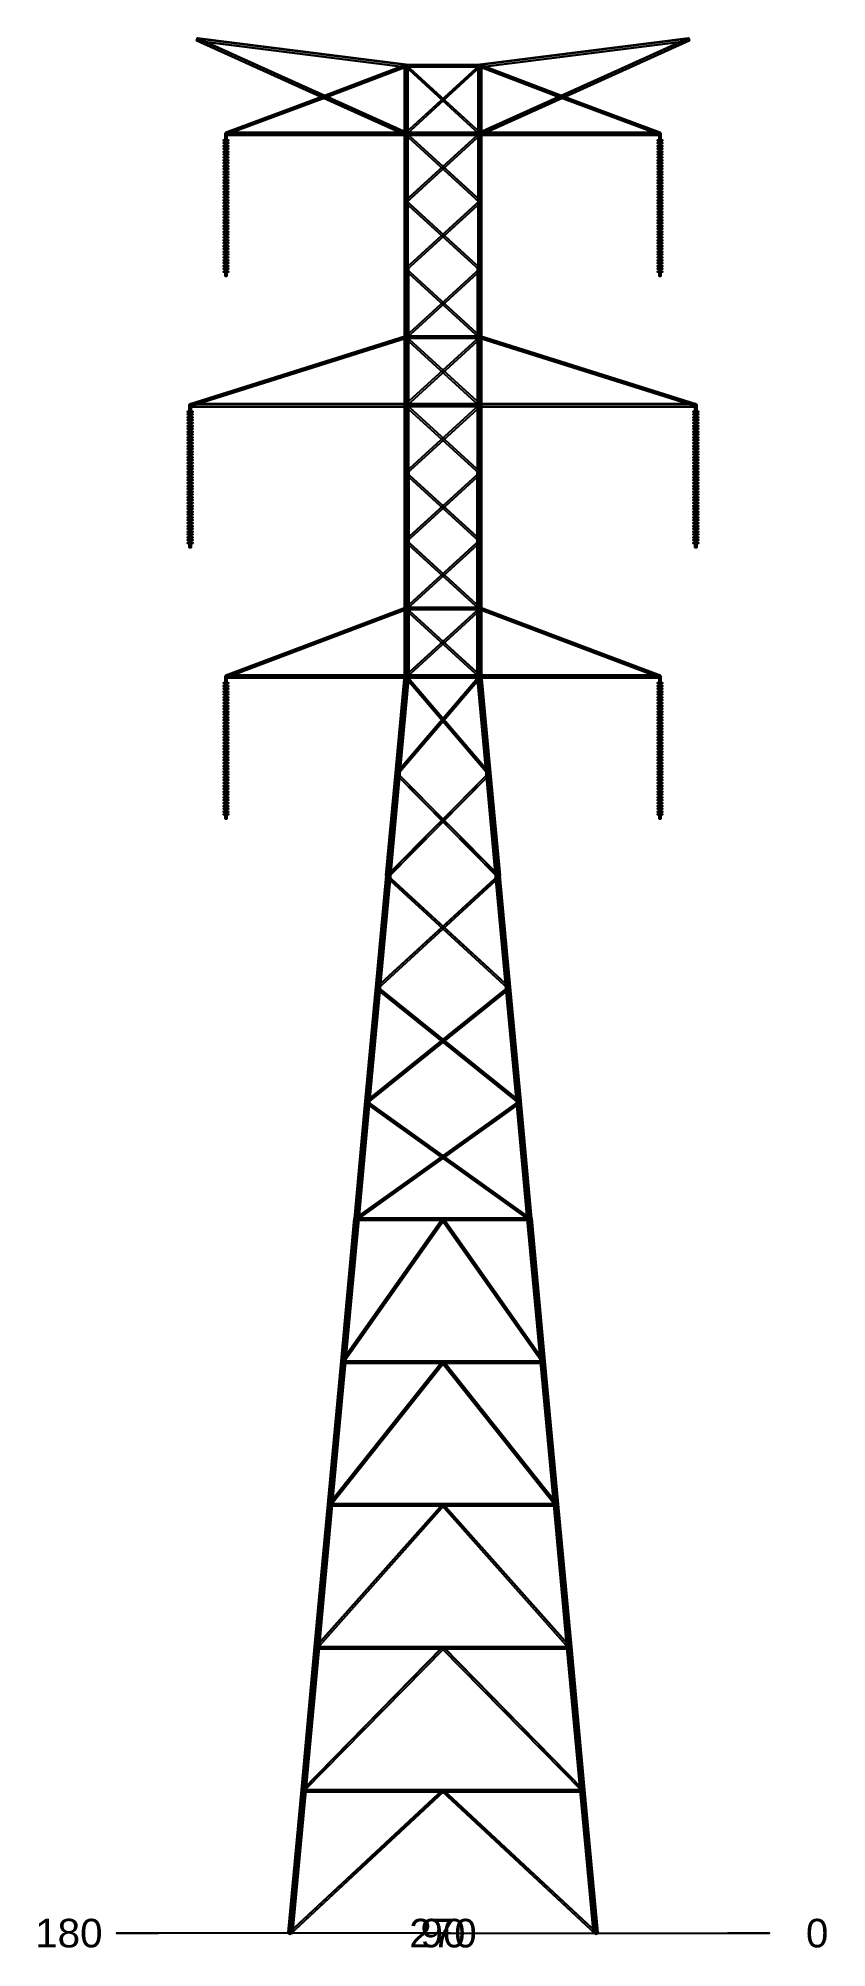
# Model space of a CAD drawing. Extents: x -14.2 to 13.4, y -20.5 to 46.3.
import ezdxf
from ezdxf.enums import TextEntityAlignment as Align

# ---------------------------------------------------------------- set-up
doc = ezdxf.new("R2010")
doc.units = 0
doc.styles.add('PLS_View', font='ARIAL.TTF')

msp = doc.modelspace()

# ---------------------------------------------------------------- texts
at = {"layer": 'Annotation', "color": 7, "style": 'PLS_View'}
for s, p, p2 in [('180', (-14.2785, -20.5), (-11.916, -20.5)), ('270', (-1.1812, -20.5, -13.0972), (1.1813, -20.5, -13.0972)), ('90', (-0.7875, -20.5, 13.0972), (0.7875, -20.5, 13.0972)), ('0', (12.7035, -20.5), (13.491, -20.5))]:
    msp.add_text(s, height=1, dxfattribs=at).set_placement(p, p2, align=Align.ALIGNED)

# ---------------------------------------------------------------- linework, layer by layer
at = {"layer": '1', "color": 3}
for points in [[(-8.5925, 46.3241, 0.0249), (-4.1395, 44.3111, 0.6349), (-4.1766, 44.2291, 0.6349), (-8.6296, 46.2421, 0.0249)], [(-8.5925, 46.3241, 0.0249), (-8.6288, 46.2418, 0.018), (-8.6296, 46.2421, 0.0249)], [(-8.6296, 46.2421, -0.0249), (-4.1766, 44.2291, -0.6349), (-4.1395, 44.3111, -0.6349), (-8.5925, 46.3241, -0.0249)], [(-8.5925, 46.3241, -0.0249), (-8.6296, 46.2421, -0.0249), (-8.6288, 46.2418, -0.018)], [(-8.6296, 46.2421, 0.0249), (-4.1766, 44.2291, 0.6349), (-4.1758, 44.2288, 0.628), (-8.6288, 46.2418, 0.018)], [(-8.6288, 46.2418, -0.018), (-4.1758, 44.2288, -0.628), (-4.1766, 44.2291, -0.6349), (-8.6296, 46.2421, -0.0249)], [(-8.5925, 46.3241, 0.0249), (-8.5946, 46.3174, 0.018), (-8.6288, 46.2418, 0.018)], [(-8.5925, 46.3241, -0.0249), (-8.6288, 46.2418, -0.018), (-8.5946, 46.3174, -0.018)], [(-8.6288, 46.2418, 0.018), (-4.1758, 44.2288, 0.628), (-4.1416, 44.3044, 0.628), (-8.5946, 46.3174, 0.018)], [(-8.5946, 46.3174, -0.018), (-4.1416, 44.3044, -0.628), (-4.1758, 44.2288, -0.628), (-8.6288, 46.2418, -0.018)], [(-8.5925, 46.3241, 0.0249), (-8.5852, 46.3132, -0.0644), (-8.5946, 46.3174, 0.018)], [(-8.5925, 46.3241, -0.0249), (-8.5946, 46.3174, -0.018), (-8.5852, 46.3132, 0.0644)], [(-8.5946, 46.3174, 0.018), (-4.1416, 44.3044, 0.628), (-4.1322, 44.3002, 0.5456), (-8.5852, 46.3132, -0.0644)], [(-8.5852, 46.3132, 0.0644), (-4.1322, 44.3002, -0.5456), (-4.1416, 44.3044, -0.628), (-8.5946, 46.3174, -0.018)], [(-8.5823, 46.3196, -0.0644), (-4.1293, 44.3066, 0.5456), (-4.1395, 44.3111, 0.6349), (-8.5925, 46.3241, 0.0249)], [(-8.5925, 46.3241, 0.0249), (-8.5823, 46.3196, -0.0644), (-8.5852, 46.3132, -0.0644)], [(-8.5925, 46.3241, -0.0249), (-4.1395, 44.3111, -0.6349), (-4.1293, 44.3066, -0.5456), (-8.5823, 46.3196, 0.0644)], [(-8.5925, 46.3241, -0.0249), (-8.5852, 46.3132, 0.0644), (-8.5823, 46.3196, 0.0644)], [(-8.5852, 46.3132, -0.0644), (-4.1322, 44.3002, 0.5456), (-4.1293, 44.3066, 0.5456), (-8.5823, 46.3196, -0.0644)], [(-8.5823, 46.3196, 0.0644), (-4.1293, 44.3066, -0.5456), (-4.1322, 44.3002, -0.5456), (-8.5852, 46.3132, 0.0644)], [(8.5925, 46.3241, 0.0249), (4.1395, 44.3111, 0.6349), (4.1293, 44.3066, 0.5456), (8.5823, 46.3196, -0.0644)], [(8.5823, 46.3196, 0.0644), (4.1293, 44.3066, -0.5456), (4.1395, 44.3111, -0.6349), (8.5925, 46.3241, -0.0249)], [(8.5823, 46.3196, -0.0644), (4.1293, 44.3066, 0.5456), (4.1322, 44.3002, 0.5456), (8.5852, 46.3132, -0.0644)], [(8.5852, 46.3132, 0.0644), (4.1322, 44.3002, -0.5456), (4.1293, 44.3066, -0.5456), (8.5823, 46.3196, 0.0644)], [(8.5852, 46.3132, -0.0644), (4.1322, 44.3002, 0.5456), (4.1416, 44.3044, 0.628), (8.5946, 46.3174, 0.018)], [(8.5946, 46.3174, -0.018), (4.1416, 44.3044, -0.628), (4.1322, 44.3002, -0.5456), (8.5852, 46.3132, 0.0644)], [(8.6296, 46.2421, 0.0249), (4.1766, 44.2291, 0.6349), (4.1395, 44.3111, 0.6349), (8.5925, 46.3241, 0.0249)], [(8.5925, 46.3241, -0.0249), (4.1395, 44.3111, -0.6349), (4.1766, 44.2291, -0.6349), (8.6296, 46.2421, -0.0249)], [(8.5946, 46.3174, 0.018), (4.1416, 44.3044, 0.628), (4.1758, 44.2288, 0.628), (8.6288, 46.2418, 0.018)], [(8.6288, 46.2418, -0.018), (4.1758, 44.2288, -0.628), (4.1416, 44.3044, -0.628), (8.5946, 46.3174, -0.018)], [(8.6288, 46.2418, 0.018), (4.1758, 44.2288, 0.628), (4.1766, 44.2291, 0.6349), (8.6296, 46.2421, 0.0249)], [(8.6296, 46.2421, -0.0249), (4.1766, 44.2291, -0.6349), (4.1758, 44.2288, -0.628), (8.6288, 46.2418, -0.018)], [(8.5925, 46.3241, 0.0249), (8.5852, 46.3132, -0.0644), (8.5823, 46.3196, -0.0644)], [(8.5925, 46.3241, -0.0249), (8.5823, 46.3196, 0.0644), (8.5852, 46.3132, 0.0644)], [(8.5925, 46.3241, 0.0249), (8.5946, 46.3174, 0.018), (8.5852, 46.3132, -0.0644)], [(8.5925, 46.3241, -0.0249), (8.5852, 46.3132, 0.0644), (8.5946, 46.3174, -0.018)], [(8.5925, 46.3241, 0.0249), (8.6296, 46.2421, 0.0249), (8.6288, 46.2418, 0.018)], [(8.5925, 46.3241, 0.0249), (8.6288, 46.2418, 0.018), (8.5946, 46.3174, 0.018)], [(8.5925, 46.3241, -0.0249), (8.5946, 46.3174, -0.018), (8.6288, 46.2418, -0.018)], [(8.5925, 46.3241, -0.0249), (8.6288, 46.2418, -0.018), (8.6296, 46.2421, -0.0249)], [(-1.328, 43, 0.928), (-1.328, 45.375, 0.928), (-1.328, 45.375, 1.028), (-1.328, 43, 1.028)], [(-1.32, 43, 0.928), (-1.32, 45.375, 0.928), (-1.328, 45.375, 0.928), (-1.328, 43, 0.928)], [(-1.328, 43, 1.028), (-1.328, 45.375, 1.028), (-1.228, 45.375, 1.028), (-1.228, 43, 1.028)], [(-1.328, 45.375, 1.028), (-1.328, 45.375, 0.928), (-1.32, 45.375, 0.928)], [(-1.328, 45.375, 1.028), (-1.32, 45.375, 0.928), (-1.32, 45.375, 1.02)], [(-1.328, 45.375, 1.028), (-1.32, 45.375, 1.02), (-1.228, 45.375, 1.02)], [(-1.328, 45.375, 1.028), (-1.228, 45.375, 1.02), (-1.228, 45.375, 1.028)], [(-1.228, 43, -1.028), (-1.228, 45.375, -1.028), (-1.328, 45.375, -1.028), (-1.328, 43, -1.028)], [(-1.328, 43, -0.928), (-1.328, 45.375, -0.928), (-1.32, 45.375, -0.928), (-1.32, 43, -0.928)], [(-1.328, 43, -1.028), (-1.328, 45.375, -1.028), (-1.328, 45.375, -0.928), (-1.328, 43, -0.928)], [(-1.328, 45.375, -1.028), (-1.228, 45.375, -1.028), (-1.228, 45.375, -1.02)], [(-1.328, 45.375, -1.028), (-1.228, 45.375, -1.02), (-1.32, 45.375, -1.02)], [(-1.328, 45.375, -1.028), (-1.32, 45.375, -1.02), (-1.32, 45.375, -0.928)], [(-1.328, 45.375, -1.028), (-1.32, 45.375, -0.928), (-1.328, 45.375, -0.928)], [(-1.32, 43, 1.02), (-1.32, 45.375, 1.02), (-1.32, 45.375, 0.928), (-1.32, 43, 0.928)], [(-1.228, 43, 1.02), (-1.228, 45.375, 1.02), (-1.32, 45.375, 1.02), (-1.32, 43, 1.02)], [(-1.32, 43, -1.02), (-1.32, 45.375, -1.02), (-1.228, 45.375, -1.02), (-1.228, 43, -1.02)], [(-1.32, 43, -0.928), (-1.32, 45.375, -0.928), (-1.32, 45.375, -1.02), (-1.32, 43, -1.02)], [(-1.228, 43, 1.028), (-1.228, 45.375, 1.028), (-1.228, 45.375, 1.02), (-1.228, 43, 1.02)], [(-1.228, 43, -1.02), (-1.228, 45.375, -1.02), (-1.228, 45.375, -1.028), (-1.228, 43, -1.028)], [(1.228, 43, 1.028), (1.228, 45.375, 1.028), (1.328, 45.375, 1.028), (1.328, 43, 1.028)], [(1.228, 43, 1.02), (1.228, 45.375, 1.02), (1.228, 45.375, 1.028), (1.228, 43, 1.028)], [(1.32, 43, 1.02), (1.32, 45.375, 1.02), (1.228, 45.375, 1.02), (1.228, 43, 1.02)], [(1.328, 45.375, 1.028), (1.228, 45.375, 1.028), (1.228, 45.375, 1.02)], [(1.328, 45.375, 1.028), (1.228, 45.375, 1.02), (1.32, 45.375, 1.02)], [(1.228, 43, -1.02), (1.228, 45.375, -1.02), (1.32, 45.375, -1.02), (1.32, 43, -1.02)], [(1.228, 43, -1.028), (1.228, 45.375, -1.028), (1.228, 45.375, -1.02), (1.228, 43, -1.02)], [(1.328, 43, -1.028), (1.328, 45.375, -1.028), (1.228, 45.375, -1.028), (1.228, 43, -1.028)], [(1.328, 45.375, -1.028), (1.32, 45.375, -1.02), (1.228, 45.375, -1.02)], [(1.328, 45.375, -1.028), (1.228, 45.375, -1.02), (1.228, 45.375, -1.028)], [(1.32, 43, 0.928), (1.32, 45.375, 0.928), (1.32, 45.375, 1.02), (1.32, 43, 1.02)], [(1.328, 43, 0.928), (1.328, 45.375, 0.928), (1.32, 45.375, 0.928), (1.32, 43, 0.928)], [(1.328, 45.375, 1.028), (1.32, 45.375, 1.02), (1.32, 45.375, 0.928)], [(1.328, 45.375, 1.028), (1.32, 45.375, 0.928), (1.328, 45.375, 0.928)], [(1.32, 43, -0.928), (1.32, 45.375, -0.928), (1.328, 45.375, -0.928), (1.328, 43, -0.928)], [(1.32, 43, -1.02), (1.32, 45.375, -1.02), (1.32, 45.375, -0.928), (1.32, 43, -0.928)], [(1.328, 45.375, -1.028), (1.328, 45.375, -0.928), (1.32, 45.375, -0.928)], [(1.328, 45.375, -1.028), (1.32, 45.375, -0.928), (1.32, 45.375, -1.02)], [(1.328, 43, 1.028), (1.328, 45.375, 1.028), (1.328, 45.375, 0.928), (1.328, 43, 0.928)], [(1.328, 43, -0.928), (1.328, 45.375, -0.928), (1.328, 45.375, -1.028), (1.328, 43, -1.028)], [(-4.1395, 44.3111, 0.6349), (-4.1758, 44.2288, 0.628), (-4.1766, 44.2291, 0.6349)], [(-4.1395, 44.3111, -0.6349), (-4.1766, 44.2291, -0.6349), (-4.1758, 44.2288, -0.628)], [(-4.1395, 44.3111, 0.6349), (-2.716, 43.6676, 0.8299), (-2.7531, 43.5856, 0.8299), (-4.1766, 44.2291, 0.6349)], [(-4.1395, 44.3111, 0.6349), (-4.1758, 44.2288, 0.628), (-4.1766, 44.2291, 0.6349)], [(-4.1766, 44.2291, -0.6349), (-2.7531, 43.5856, -0.8299), (-2.716, 43.6676, -0.8299), (-4.1395, 44.3111, -0.6349)], [(-4.1395, 44.3111, -0.6349), (-4.1766, 44.2291, -0.6349), (-4.1758, 44.2288, -0.628)], [(-4.1766, 44.2291, 0.6349), (-2.7531, 43.5856, 0.8299), (-2.7523, 43.5853, 0.823), (-4.1758, 44.2288, 0.628)], [(-4.1758, 44.2288, -0.628), (-2.7523, 43.5853, -0.823), (-2.7531, 43.5856, -0.8299), (-4.1766, 44.2291, -0.6349)], [(-4.1395, 44.3111, 0.6349), (-4.1416, 44.3044, 0.628), (-4.1758, 44.2288, 0.628)], [(-4.1395, 44.3111, -0.6349), (-4.1758, 44.2288, -0.628), (-4.1416, 44.3044, -0.628)], [(-4.1395, 44.3111, 0.6349), (-4.1416, 44.3044, 0.628), (-4.1758, 44.2288, 0.628)], [(-4.1395, 44.3111, -0.6349), (-4.1758, 44.2288, -0.628), (-4.1416, 44.3044, -0.628)], [(-4.1758, 44.2288, 0.628), (-2.7523, 43.5853, 0.823), (-2.7181, 43.6609, 0.823), (-4.1416, 44.3044, 0.628)], [(-4.1416, 44.3044, -0.628), (-2.7181, 43.6609, -0.823), (-2.7523, 43.5853, -0.823), (-4.1758, 44.2288, -0.628)], [(-4.1395, 44.3111, 0.6349), (-4.1322, 44.3002, 0.5456), (-4.1416, 44.3044, 0.628)], [(-4.1395, 44.3111, -0.6349), (-4.1416, 44.3044, -0.628), (-4.1322, 44.3002, -0.5456)], [(-4.1395, 44.3111, 0.6349), (-4.1322, 44.3002, 0.5456), (-4.1416, 44.3044, 0.628)], [(-4.1395, 44.3111, -0.6349), (-4.1416, 44.3044, -0.628), (-4.1322, 44.3002, -0.5456)], [(-4.1416, 44.3044, 0.628), (-2.7181, 43.6609, 0.823), (-2.7087, 43.6567, 0.7406), (-4.1322, 44.3002, 0.5456)], [(-4.1322, 44.3002, -0.5456), (-2.7087, 43.6567, -0.7406), (-2.7181, 43.6609, -0.823), (-4.1416, 44.3044, -0.628)], [(-4.1395, 44.3111, 0.6349), (-4.1293, 44.3066, 0.5456), (-4.1322, 44.3002, 0.5456)], [(-4.1395, 44.3111, -0.6349), (-4.1322, 44.3002, -0.5456), (-4.1293, 44.3066, -0.5456)], [(-4.1293, 44.3066, 0.5456), (-2.7058, 43.6631, 0.7406), (-2.716, 43.6676, 0.8299), (-4.1395, 44.3111, 0.6349)], [(-4.1395, 44.3111, 0.6349), (-4.1293, 44.3066, 0.5456), (-4.1322, 44.3002, 0.5456)], [(-4.1395, 44.3111, -0.6349), (-2.716, 43.6676, -0.8299), (-2.7058, 43.6631, -0.7406), (-4.1293, 44.3066, -0.5456)], [(-4.1395, 44.3111, -0.6349), (-4.1322, 44.3002, -0.5456), (-4.1293, 44.3066, -0.5456)], [(-4.1322, 44.3002, 0.5456), (-2.7087, 43.6567, 0.7406), (-2.7058, 43.6631, 0.7406), (-4.1293, 44.3066, 0.5456)], [(-4.1293, 44.3066, -0.5456), (-2.7058, 43.6631, -0.7406), (-2.7087, 43.6567, -0.7406), (-4.1322, 44.3002, -0.5456)], [(4.1395, 44.3111, 0.6349), (2.716, 43.6676, 0.8299), (2.7058, 43.6631, 0.7406), (4.1293, 44.3066, 0.5456)], [(4.1293, 44.3066, -0.5456), (2.7058, 43.6631, -0.7406), (2.716, 43.6676, -0.8299), (4.1395, 44.3111, -0.6349)], [(4.1293, 44.3066, 0.5456), (2.7058, 43.6631, 0.7406), (2.7087, 43.6567, 0.7406), (4.1322, 44.3002, 0.5456)], [(4.1322, 44.3002, -0.5456), (2.7087, 43.6567, -0.7406), (2.7058, 43.6631, -0.7406), (4.1293, 44.3066, -0.5456)], [(4.1322, 44.3002, 0.5456), (2.7087, 43.6567, 0.7406), (2.7181, 43.6609, 0.823), (4.1416, 44.3044, 0.628)], [(4.1416, 44.3044, -0.628), (2.7181, 43.6609, -0.823), (2.7087, 43.6567, -0.7406), (4.1322, 44.3002, -0.5456)], [(4.1766, 44.2291, 0.6349), (2.7531, 43.5856, 0.8299), (2.716, 43.6676, 0.8299), (4.1395, 44.3111, 0.6349)], [(4.1395, 44.3111, -0.6349), (2.716, 43.6676, -0.8299), (2.7531, 43.5856, -0.8299), (4.1766, 44.2291, -0.6349)], [(4.1416, 44.3044, 0.628), (2.7181, 43.6609, 0.823), (2.7523, 43.5853, 0.823), (4.1758, 44.2288, 0.628)], [(4.1758, 44.2288, -0.628), (2.7523, 43.5853, -0.823), (2.7181, 43.6609, -0.823), (4.1416, 44.3044, -0.628)], [(4.1758, 44.2288, 0.628), (2.7523, 43.5853, 0.823), (2.7531, 43.5856, 0.8299), (4.1766, 44.2291, 0.6349)], [(4.1766, 44.2291, -0.6349), (2.7531, 43.5856, -0.8299), (2.7523, 43.5853, -0.823), (4.1758, 44.2288, -0.628)], [(4.1395, 44.3111, 0.6349), (4.1322, 44.3002, 0.5456), (4.1293, 44.3066, 0.5456)], [(4.1395, 44.3111, -0.6349), (4.1293, 44.3066, -0.5456), (4.1322, 44.3002, -0.5456)], [(4.1395, 44.3111, 0.6349), (4.1322, 44.3002, 0.5456), (4.1293, 44.3066, 0.5456)], [(4.1395, 44.3111, -0.6349), (4.1293, 44.3066, -0.5456), (4.1322, 44.3002, -0.5456)], [(4.1395, 44.3111, 0.6349), (4.1416, 44.3044, 0.628), (4.1322, 44.3002, 0.5456)], [(4.1395, 44.3111, -0.6349), (4.1322, 44.3002, -0.5456), (4.1416, 44.3044, -0.628)], [(4.1395, 44.3111, 0.6349), (4.1416, 44.3044, 0.628), (4.1322, 44.3002, 0.5456)], [(4.1395, 44.3111, -0.6349), (4.1322, 44.3002, -0.5456), (4.1416, 44.3044, -0.628)], [(4.1395, 44.3111, 0.6349), (4.1766, 44.2291, 0.6349), (4.1758, 44.2288, 0.628)], [(4.1395, 44.3111, 0.6349), (4.1758, 44.2288, 0.628), (4.1416, 44.3044, 0.628)], [(4.1395, 44.3111, -0.6349), (4.1416, 44.3044, -0.628), (4.1758, 44.2288, -0.628)], [(4.1395, 44.3111, -0.6349), (4.1758, 44.2288, -0.628), (4.1766, 44.2291, -0.6349)], [(4.1395, 44.3111, 0.6349), (4.1766, 44.2291, 0.6349), (4.1758, 44.2288, 0.628)], [(4.1395, 44.3111, 0.6349), (4.1758, 44.2288, 0.628), (4.1416, 44.3044, 0.628)], [(4.1395, 44.3111, -0.6349), (4.1416, 44.3044, -0.628), (4.1758, 44.2288, -0.628)], [(4.1395, 44.3111, -0.6349), (4.1758, 44.2288, -0.628), (4.1766, 44.2291, -0.6349)], [(-2.716, 43.6676, 0.8299), (-2.7523, 43.5853, 0.823), (-2.7531, 43.5856, 0.8299)], [(-2.716, 43.6676, -0.8299), (-2.7531, 43.5856, -0.8299), (-2.7523, 43.5853, -0.823)], [(-2.716, 43.6676, 0.8299), (-1.2925, 43.0241, 1.0249), (-1.3296, 42.9421, 1.0249), (-2.7531, 43.5856, 0.8299)], [(-2.716, 43.6676, 0.8299), (-2.7523, 43.5853, 0.823), (-2.7531, 43.5856, 0.8299)], [(-2.7531, 43.5856, -0.8299), (-1.3296, 42.9421, -1.0249), (-1.2925, 43.0241, -1.0249), (-2.716, 43.6676, -0.8299)], [(-2.716, 43.6676, -0.8299), (-2.7531, 43.5856, -0.8299), (-2.7523, 43.5853, -0.823)], [(-2.7531, 43.5856, 0.8299), (-1.3296, 42.9421, 1.0249), (-1.3288, 42.9418, 1.018), (-2.7523, 43.5853, 0.823)], [(-2.7523, 43.5853, -0.823), (-1.3288, 42.9418, -1.018), (-1.3296, 42.9421, -1.0249), (-2.7531, 43.5856, -0.8299)], [(-2.716, 43.6676, 0.8299), (-2.7181, 43.6609, 0.823), (-2.7523, 43.5853, 0.823)], [(-2.716, 43.6676, -0.8299), (-2.7523, 43.5853, -0.823), (-2.7181, 43.6609, -0.823)], [(-2.716, 43.6676, 0.8299), (-2.7181, 43.6609, 0.823), (-2.7523, 43.5853, 0.823)], [(-2.716, 43.6676, -0.8299), (-2.7523, 43.5853, -0.823), (-2.7181, 43.6609, -0.823)], [(-2.7523, 43.5853, 0.823), (-1.3288, 42.9418, 1.018), (-1.2946, 43.0174, 1.018), (-2.7181, 43.6609, 0.823)], [(-2.7181, 43.6609, -0.823), (-1.2946, 43.0174, -1.018), (-1.3288, 42.9418, -1.018), (-2.7523, 43.5853, -0.823)], [(-2.716, 43.6676, 0.8299), (-2.7087, 43.6567, 0.7406), (-2.7181, 43.6609, 0.823)], [(-2.716, 43.6676, -0.8299), (-2.7181, 43.6609, -0.823), (-2.7087, 43.6567, -0.7406)], [(-2.716, 43.6676, 0.8299), (-2.7087, 43.6567, 0.7406), (-2.7181, 43.6609, 0.823)], [(-2.716, 43.6676, -0.8299), (-2.7181, 43.6609, -0.823), (-2.7087, 43.6567, -0.7406)], [(-2.7181, 43.6609, 0.823), (-1.2946, 43.0174, 1.018), (-1.2852, 43.0132, 0.9356), (-2.7087, 43.6567, 0.7406)], [(-2.7087, 43.6567, -0.7406), (-1.2852, 43.0132, -0.9356), (-1.2946, 43.0174, -1.018), (-2.7181, 43.6609, -0.823)], [(-2.716, 43.6676, 0.8299), (-2.7058, 43.6631, 0.7406), (-2.7087, 43.6567, 0.7406)], [(-2.716, 43.6676, -0.8299), (-2.7087, 43.6567, -0.7406), (-2.7058, 43.6631, -0.7406)], [(-2.7058, 43.6631, 0.7406), (-1.2823, 43.0196, 0.9356), (-1.2925, 43.0241, 1.0249), (-2.716, 43.6676, 0.8299)], [(-2.716, 43.6676, 0.8299), (-2.7058, 43.6631, 0.7406), (-2.7087, 43.6567, 0.7406)], [(-2.716, 43.6676, -0.8299), (-1.2925, 43.0241, -1.0249), (-1.2823, 43.0196, -0.9356), (-2.7058, 43.6631, -0.7406)], [(-2.716, 43.6676, -0.8299), (-2.7087, 43.6567, -0.7406), (-2.7058, 43.6631, -0.7406)], [(-2.7087, 43.6567, 0.7406), (-1.2852, 43.0132, 0.9356), (-1.2823, 43.0196, 0.9356), (-2.7058, 43.6631, 0.7406)], [(-2.7058, 43.6631, -0.7406), (-1.2823, 43.0196, -0.9356), (-1.2852, 43.0132, -0.9356), (-2.7087, 43.6567, -0.7406)], [(2.716, 43.6676, 0.8299), (1.2925, 43.0241, 1.0249), (1.2823, 43.0196, 0.9356), (2.7058, 43.6631, 0.7406)], [(2.7058, 43.6631, -0.7406), (1.2823, 43.0196, -0.9356), (1.2925, 43.0241, -1.0249), (2.716, 43.6676, -0.8299)], [(2.7058, 43.6631, 0.7406), (1.2823, 43.0196, 0.9356), (1.2852, 43.0132, 0.9356), (2.7087, 43.6567, 0.7406)], [(2.7087, 43.6567, -0.7406), (1.2852, 43.0132, -0.9356), (1.2823, 43.0196, -0.9356), (2.7058, 43.6631, -0.7406)], [(2.7087, 43.6567, 0.7406), (1.2852, 43.0132, 0.9356), (1.2946, 43.0174, 1.018), (2.7181, 43.6609, 0.823)], [(2.7181, 43.6609, -0.823), (1.2946, 43.0174, -1.018), (1.2852, 43.0132, -0.9356), (2.7087, 43.6567, -0.7406)], [(2.7531, 43.5856, 0.8299), (1.3296, 42.9421, 1.0249), (1.2925, 43.0241, 1.0249), (2.716, 43.6676, 0.8299)], [(2.716, 43.6676, -0.8299), (1.2925, 43.0241, -1.0249), (1.3296, 42.9421, -1.0249), (2.7531, 43.5856, -0.8299)], [(2.7181, 43.6609, 0.823), (1.2946, 43.0174, 1.018), (1.3288, 42.9418, 1.018), (2.7523, 43.5853, 0.823)], [(2.7523, 43.5853, -0.823), (1.3288, 42.9418, -1.018), (1.2946, 43.0174, -1.018), (2.7181, 43.6609, -0.823)], [(2.7523, 43.5853, 0.823), (1.3288, 42.9418, 1.018), (1.3296, 42.9421, 1.0249), (2.7531, 43.5856, 0.8299)], [(2.7531, 43.5856, -0.8299), (1.3296, 42.9421, -1.0249), (1.3288, 42.9418, -1.018), (2.7523, 43.5853, -0.823)], [(2.716, 43.6676, 0.8299), (2.7087, 43.6567, 0.7406), (2.7058, 43.6631, 0.7406)], [(2.716, 43.6676, -0.8299), (2.7058, 43.6631, -0.7406), (2.7087, 43.6567, -0.7406)], [(2.716, 43.6676, 0.8299), (2.7087, 43.6567, 0.7406), (2.7058, 43.6631, 0.7406)], [(2.716, 43.6676, -0.8299), (2.7058, 43.6631, -0.7406), (2.7087, 43.6567, -0.7406)], [(2.716, 43.6676, 0.8299), (2.7181, 43.6609, 0.823), (2.7087, 43.6567, 0.7406)], [(2.716, 43.6676, -0.8299), (2.7087, 43.6567, -0.7406), (2.7181, 43.6609, -0.823)], [(2.716, 43.6676, 0.8299), (2.7181, 43.6609, 0.823), (2.7087, 43.6567, 0.7406)], [(2.716, 43.6676, -0.8299), (2.7087, 43.6567, -0.7406), (2.7181, 43.6609, -0.823)], [(2.716, 43.6676, 0.8299), (2.7531, 43.5856, 0.8299), (2.7523, 43.5853, 0.823)], [(2.716, 43.6676, 0.8299), (2.7523, 43.5853, 0.823), (2.7181, 43.6609, 0.823)], [(2.716, 43.6676, -0.8299), (2.7181, 43.6609, -0.823), (2.7523, 43.5853, -0.823)], [(2.716, 43.6676, -0.8299), (2.7523, 43.5853, -0.823), (2.7531, 43.5856, -0.8299)], [(2.716, 43.6676, 0.8299), (2.7531, 43.5856, 0.8299), (2.7523, 43.5853, 0.823)], [(2.716, 43.6676, 0.8299), (2.7523, 43.5853, 0.823), (2.7181, 43.6609, 0.823)], [(2.716, 43.6676, -0.8299), (2.7181, 43.6609, -0.823), (2.7523, 43.5853, -0.823)], [(2.716, 43.6676, -0.8299), (2.7523, 43.5853, -0.823), (2.7531, 43.5856, -0.8299)], [(-1.304, 42.9355, 1.0251), (-7.604, 42.9355, 0.0251), (-7.604, 43.0255, 0.0251), (-1.304, 43.0255, 1.0251)], [(-1.304, 43.0255, 1.0251), (-7.604, 43.0255, 0.0251), (-7.5899, 43.0255, -0.0637), (-1.2899, 43.0255, 0.9363)], [(-7.604, 43.0255, 0.0251), (-7.604, 42.9355, 0.0251), (-7.6027, 42.9355, 0.0172)], [(-7.604, 43.0255, 0.0251), (-7.6027, 42.9355, 0.0172), (-7.6027, 43.0175, 0.0172)], [(-7.604, 43.0255, 0.0251), (-7.6027, 43.0175, 0.0172), (-7.5899, 43.0175, -0.0637)], [(-7.604, 43.0255, 0.0251), (-7.5899, 43.0175, -0.0637), (-7.5899, 43.0255, -0.0637)], [(-1.2899, 43.0255, -0.9363), (-7.5899, 43.0255, 0.0637), (-7.604, 43.0255, -0.0251), (-1.304, 43.0255, -1.0251)], [(-1.304, 43.0255, -1.0251), (-7.604, 43.0255, -0.0251), (-7.604, 42.9355, -0.0251), (-1.304, 42.9355, -1.0251)], [(-7.604, 43.0255, -0.0251), (-7.5899, 43.0255, 0.0637), (-7.5899, 43.0175, 0.0637)], [(-7.604, 43.0255, -0.0251), (-7.5899, 43.0175, 0.0637), (-7.6027, 43.0175, -0.0172)], [(-7.604, 43.0255, -0.0251), (-7.6027, 43.0175, -0.0172), (-7.6027, 42.9355, -0.0172)], [(-7.604, 43.0255, -0.0251), (-7.6027, 42.9355, -0.0172), (-7.604, 42.9355, -0.0251)], [(-1.3027, 42.9355, 1.0172), (-7.6027, 42.9355, 0.0172), (-7.604, 42.9355, 0.0251), (-1.304, 42.9355, 1.0251)], [(-1.304, 42.9355, -1.0251), (-7.604, 42.9355, -0.0251), (-7.6027, 42.9355, -0.0172), (-1.3027, 42.9355, -1.0172)], [(-1.3027, 43.0175, 1.0172), (-7.6027, 43.0175, 0.0172), (-7.6027, 42.9355, 0.0172), (-1.3027, 42.9355, 1.0172)], [(-1.2899, 43.0175, 0.9363), (-7.5899, 43.0175, -0.0637), (-7.6027, 43.0175, 0.0172), (-1.3027, 43.0175, 1.0172)], [(-1.3027, 43.0175, -1.0172), (-7.6027, 43.0175, -0.0172), (-7.5899, 43.0175, 0.0637), (-1.2899, 43.0175, -0.9363)], [(-1.3027, 42.9355, -1.0172), (-7.6027, 42.9355, -0.0172), (-7.6027, 43.0175, -0.0172), (-1.3027, 43.0175, -1.0172)], [(-1.2899, 43.0255, 0.9363), (-7.5899, 43.0255, -0.0637), (-7.5899, 43.0175, -0.0637), (-1.2899, 43.0175, 0.9363)], [(-1.2899, 43.0175, -0.9363), (-7.5899, 43.0175, 0.0637), (-7.5899, 43.0255, 0.0637), (-1.2899, 43.0255, -0.9363)], [(-1.2925, 43.0241, 1.0249), (-1.3288, 42.9418, 1.018), (-1.3296, 42.9421, 1.0249)], [(-1.2925, 43.0241, -1.0249), (-1.3296, 42.9421, -1.0249), (-1.3288, 42.9418, -1.018)], [(-1.2925, 43.0241, 1.0249), (-1.2946, 43.0174, 1.018), (-1.3288, 42.9418, 1.018)], [(-1.2925, 43.0241, -1.0249), (-1.3288, 42.9418, -1.018), (-1.2946, 43.0174, -1.018)], [(-1.328, 40.625, 0.928), (-1.328, 43, 0.928), (-1.328, 43, 1.028), (-1.328, 40.625, 1.028)], [(-1.32, 40.625, 0.928), (-1.32, 43, 0.928), (-1.328, 43, 0.928), (-1.328, 40.625, 0.928)], [(-1.328, 40.625, 1.028), (-1.328, 43, 1.028), (-1.228, 43, 1.028), (-1.228, 40.625, 1.028)], [(-1.328, 43, 1.028), (-1.328, 43, 0.928), (-1.32, 43, 0.928)], [(-1.328, 43, 1.028), (-1.32, 43, 0.928), (-1.32, 43, 1.02)], [(-1.328, 43, 1.028), (-1.32, 43, 1.02), (-1.228, 43, 1.02)], [(-1.328, 43, 1.028), (-1.228, 43, 1.02), (-1.228, 43, 1.028)], [(-1.228, 40.625, -1.028), (-1.228, 43, -1.028), (-1.328, 43, -1.028), (-1.328, 40.625, -1.028)], [(-1.328, 40.625, -0.928), (-1.328, 43, -0.928), (-1.32, 43, -0.928), (-1.32, 40.625, -0.928)], [(-1.328, 40.625, -1.028), (-1.328, 43, -1.028), (-1.328, 43, -0.928), (-1.328, 40.625, -0.928)], [(-1.328, 43, -1.028), (-1.228, 43, -1.028), (-1.228, 43, -1.02)], [(-1.328, 43, -1.028), (-1.228, 43, -1.02), (-1.32, 43, -1.02)], [(-1.328, 43, -1.028), (-1.32, 43, -1.02), (-1.32, 43, -0.928)], [(-1.328, 43, -1.028), (-1.32, 43, -0.928), (-1.328, 43, -0.928)], [(-1.328, 43, 1.028), (-1.328, 43, 0.928), (-1.32, 43, 0.928)], [(-1.328, 43, 1.028), (-1.32, 43, 0.928), (-1.32, 43, 1.02)], [(-1.328, 43, 1.028), (-1.32, 43, 1.02), (-1.228, 43, 1.02)], [(-1.328, 43, 1.028), (-1.228, 43, 1.02), (-1.228, 43, 1.028)], [(-1.328, 43, -1.028), (-1.228, 43, -1.028), (-1.228, 43, -1.02)], [(-1.328, 43, -1.028), (-1.228, 43, -1.02), (-1.32, 43, -1.02)], [(-1.328, 43, -1.028), (-1.32, 43, -1.02), (-1.32, 43, -0.928)], [(-1.328, 43, -1.028), (-1.32, 43, -0.928), (-1.328, 43, -0.928)], [(-1.2422, 43.0222), (-1.2422, 43.0222, 1), (-1.3222, 43.0222, 1), (-1.3222, 43.0222)], [(-1.3222, 43.0222), (-1.3222, 43.0222, 1), (-1.3222, 42.9422, 1), (-1.3222, 42.9422)], [(-1.3222, 43.0222), (-1.2422, 43.0222), (-1.2422, 43.0162)], [(-1.3222, 43.0222), (-1.2422, 43.0162), (-1.3162, 43.0162)], [(-1.3222, 43.0222), (-1.3162, 43.0162), (-1.3162, 42.9422)], [(-1.3222, 43.0222), (-1.3162, 42.9422), (-1.3222, 42.9422)], [(-1.3222, 43.0222, 1), (-1.2422, 43.0222, 1), (-1.2422, 43.0162, 1)], [(-1.3222, 43.0222, 1), (-1.2422, 43.0162, 1), (-1.3162, 43.0162, 1)], [(-1.3222, 43.0222, 1), (-1.3162, 43.0162, 1), (-1.3162, 42.9422, 1)], [(-1.3222, 43.0222, 1), (-1.3162, 42.9422, 1), (-1.3222, 42.9422, 1)], [(-1.2422, 43.0222, -1), (-1.2422, 43.0222), (-1.3222, 43.0222), (-1.3222, 43.0222, -1)], [(-1.3222, 43.0222, -1), (-1.3222, 43.0222), (-1.3222, 42.9422), (-1.3222, 42.9422, -1)], [(-1.3222, 43.0222, -1), (-1.2422, 43.0222, -1), (-1.2422, 43.0162, -1)], [(-1.3222, 43.0222, -1), (-1.2422, 43.0162, -1), (-1.3162, 43.0162, -1)], [(-1.3222, 43.0222, -1), (-1.3162, 43.0162, -1), (-1.3162, 42.9422, -1)], [(-1.3222, 43.0222, -1), (-1.3162, 42.9422, -1), (-1.3222, 42.9422, -1)], [(-1.3222, 43.0222), (-1.2422, 43.0222), (-1.2422, 43.0162)], [(-1.3222, 43.0222), (-1.2422, 43.0162), (-1.3162, 43.0162)], [(-1.3222, 43.0222), (-1.3162, 43.0162), (-1.3162, 42.9422)], [(-1.3222, 43.0222), (-1.3162, 42.9422), (-1.3222, 42.9422)], [(-1.3222, 42.9422), (-1.3222, 42.9422, 1), (-1.3162, 42.9422, 1), (-1.3162, 42.9422)], [(-1.3222, 42.9422, -1), (-1.3222, 42.9422), (-1.3162, 42.9422), (-1.3162, 42.9422, -1)], [(-1.32, 40.625, 1.02), (-1.32, 43, 1.02), (-1.32, 43, 0.928), (-1.32, 40.625, 0.928)], [(-1.228, 40.625, 1.02), (-1.228, 43, 1.02), (-1.32, 43, 1.02), (-1.32, 40.625, 1.02)], [(-1.32, 40.625, -1.02), (-1.32, 43, -1.02), (-1.228, 43, -1.02), (-1.228, 40.625, -1.02)], [(-1.32, 40.625, -0.928), (-1.32, 43, -0.928), (-1.32, 43, -1.02), (-1.32, 40.625, -1.02)], [(-1.3162, 43.0162), (-1.3162, 43.0162, 1), (-1.2422, 43.0162, 1), (-1.2422, 43.0162)], [(-1.3162, 42.9422), (-1.3162, 42.9422, 1), (-1.3162, 43.0162, 1), (-1.3162, 43.0162)], [(-1.3162, 43.0162, -1), (-1.3162, 43.0162), (-1.2422, 43.0162), (-1.2422, 43.0162, -1)], [(-1.3162, 42.9422, -1), (-1.3162, 42.9422), (-1.3162, 43.0162), (-1.3162, 43.0162, -1)], [(-1.304, 43.0255, 1.0251), (-1.304, 42.9355, 1.0251), (-1.3027, 42.9355, 1.0172)], [(-1.304, 43.0255, 1.0251), (-1.3027, 42.9355, 1.0172), (-1.3027, 43.0175, 1.0172)], [(-1.304, 43.0255, 1.0251), (-1.3027, 43.0175, 1.0172), (-1.2899, 43.0175, 0.9363)], [(-1.304, 43.0255, 1.0251), (-1.2899, 43.0175, 0.9363), (-1.2899, 43.0255, 0.9363)], [(-1.304, 43.0255, -1.0251), (-1.2899, 43.0255, -0.9363), (-1.2899, 43.0175, -0.9363)], [(-1.304, 43.0255, -1.0251), (-1.2899, 43.0175, -0.9363), (-1.3027, 43.0175, -1.0172)], [(-1.304, 43.0255, -1.0251), (-1.3027, 43.0175, -1.0172), (-1.3027, 42.9355, -1.0172)], [(-1.304, 43.0255, -1.0251), (-1.3027, 42.9355, -1.0172), (-1.304, 42.9355, -1.0251)], [(0, 42.9355, 1.0255), (-1.3, 42.9355, 1.0255), (-1.3, 43.0255, 1.0255), (0, 43.0255, 1.0255)], [(0, 43.0255, 0.9355), (-1.3, 43.0255, 0.9355), (-1.3, 43.0175, 0.9355), (0, 43.0175, 0.9355)], [(0, 43.0255, 1.0255), (-1.3, 43.0255, 1.0255), (-1.3, 43.0255, 0.9355), (0, 43.0255, 0.9355)], [(-1.3, 43.0255, 1.0255), (-1.3, 42.9355, 1.0255), (-1.3, 42.9355, 1.0175)], [(-1.3, 43.0255, 1.0255), (-1.3, 42.9355, 1.0175), (-1.3, 43.0175, 1.0175)], [(-1.3, 43.0255, 1.0255), (-1.3, 43.0175, 1.0175), (-1.3, 43.0175, 0.9355)], [(-1.3, 43.0255, 1.0255), (-1.3, 43.0175, 0.9355), (-1.3, 43.0255, 0.9355)], [(-1.3, 42.9355, -1.0255), (0, 42.9355, -1.0255), (0, 43.0255, -1.0255), (-1.3, 43.0255, -1.0255)], [(-1.3, 43.0255, -0.9355), (0, 43.0255, -0.9355), (0, 43.0175, -0.9355), (-1.3, 43.0175, -0.9355)], [(-1.3, 43.0255, -1.0255), (0, 43.0255, -1.0255), (0, 43.0255, -0.9355), (-1.3, 43.0255, -0.9355)], [(-1.3, 43.0255, -1.0255), (-1.3, 42.9355, -1.0255), (-1.3, 42.9355, -1.0175)], [(-1.3, 43.0255, -1.0255), (-1.3, 42.9355, -1.0175), (-1.3, 43.0175, -1.0175)], [(-1.3, 43.0255, -1.0255), (-1.3, 43.0175, -1.0175), (-1.3, 43.0175, -0.9355)], [(-1.3, 43.0255, -1.0255), (-1.3, 43.0175, -0.9355), (-1.3, 43.0255, -0.9355)], [(0, 43.0175, 1.0175), (-1.3, 43.0175, 1.0175), (-1.3, 42.9355, 1.0175), (0, 42.9355, 1.0175)], [(0, 43.0175, 0.9355), (-1.3, 43.0175, 0.9355), (-1.3, 43.0175, 1.0175), (0, 43.0175, 1.0175)], [(-1.3, 43.0175, -1.0175), (0, 43.0175, -1.0175), (0, 42.9355, -1.0175), (-1.3, 42.9355, -1.0175)], [(-1.3, 43.0175, -0.9355), (0, 43.0175, -0.9355), (0, 43.0175, -1.0175), (-1.3, 43.0175, -1.0175)], [(0, 42.9355, 1.0175), (-1.3, 42.9355, 1.0175), (-1.3, 42.9355, 1.0255), (0, 42.9355, 1.0255)], [(-1.3, 42.9355, -1.0175), (0, 42.9355, -1.0175), (0, 42.9355, -1.0255), (-1.3, 42.9355, -1.0255)], [(-1.2925, 43.0241, 1.0249), (-1.2852, 43.0132, 0.9356), (-1.2946, 43.0174, 1.018)], [(-1.2925, 43.0241, -1.0249), (-1.2946, 43.0174, -1.018), (-1.2852, 43.0132, -0.9356)], [(-1.2925, 43.0241, 1.0249), (-1.2823, 43.0196, 0.9356), (-1.2852, 43.0132, 0.9356)], [(-1.2925, 43.0241, -1.0249), (-1.2852, 43.0132, -0.9356), (-1.2823, 43.0196, -0.9356)], [(-1.2422, 43.0162), (-1.2422, 43.0162, 1), (-1.2422, 43.0222, 1), (-1.2422, 43.0222)], [(-1.2422, 43.0162, -1), (-1.2422, 43.0162), (-1.2422, 43.0222), (-1.2422, 43.0222, -1)], [(-1.228, 40.625, 1.028), (-1.228, 43, 1.028), (-1.228, 43, 1.02), (-1.228, 40.625, 1.02)], [(-1.228, 40.625, -1.02), (-1.228, 43, -1.02), (-1.228, 43, -1.028), (-1.228, 40.625, -1.028)], [(1.3, 42.9355, 1.0255), (0, 42.9355, 1.0255), (0, 43.0255, 1.0255), (1.3, 43.0255, 1.0255)], [(1.3, 43.0255, 0.9355), (0, 43.0255, 0.9355), (0, 43.0175, 0.9355), (1.3, 43.0175, 0.9355)], [(1.3, 43.0255, 1.0255), (0, 43.0255, 1.0255), (0, 43.0255, 0.9355), (1.3, 43.0255, 0.9355)], [(0, 43.0255, 1.0255), (0, 42.9355, 1.0255), (0, 42.9355, 1.0175)], [(0, 43.0255, 1.0255), (0, 42.9355, 1.0175), (0, 43.0175, 1.0175)], [(0, 43.0255, 1.0255), (0, 43.0175, 1.0175), (0, 43.0175, 0.9355)], [(0, 43.0255, 1.0255), (0, 43.0175, 0.9355), (0, 43.0255, 0.9355)], [(0, 43.0255, 1.0255), (0, 42.9355, 1.0255), (0, 42.9355, 1.0175)], [(0, 43.0255, 1.0255), (0, 42.9355, 1.0175), (0, 43.0175, 1.0175)], [(0, 43.0255, 1.0255), (0, 43.0175, 1.0175), (0, 43.0175, 0.9355)], [(0, 43.0255, 1.0255), (0, 43.0175, 0.9355), (0, 43.0255, 0.9355)], [(0, 43.0255, -1.0255), (0, 42.9355, -1.0255), (0, 42.9355, -1.0175)], [(0, 43.0255, -1.0255), (0, 42.9355, -1.0175), (0, 43.0175, -1.0175)], [(0, 43.0255, -1.0255), (0, 43.0175, -1.0175), (0, 43.0175, -0.9355)], [(0, 43.0255, -1.0255), (0, 43.0175, -0.9355), (0, 43.0255, -0.9355)], [(0, 42.9355, -1.0255), (1.3, 42.9355, -1.0255), (1.3, 43.0255, -1.0255), (0, 43.0255, -1.0255)], [(0, 43.0255, -0.9355), (1.3, 43.0255, -0.9355), (1.3, 43.0175, -0.9355), (0, 43.0175, -0.9355)], [(0, 43.0255, -1.0255), (1.3, 43.0255, -1.0255), (1.3, 43.0255, -0.9355), (0, 43.0255, -0.9355)], [(0, 43.0255, -1.0255), (0, 42.9355, -1.0255), (0, 42.9355, -1.0175)], [(0, 43.0255, -1.0255), (0, 42.9355, -1.0175), (0, 43.0175, -1.0175)], [(0, 43.0255, -1.0255), (0, 43.0175, -1.0175), (0, 43.0175, -0.9355)], [(0, 43.0255, -1.0255), (0, 43.0175, -0.9355), (0, 43.0255, -0.9355)], [(1.3, 43.0175, 1.0175), (0, 43.0175, 1.0175), (0, 42.9355, 1.0175), (1.3, 42.9355, 1.0175)], [(1.3, 43.0175, 0.9355), (0, 43.0175, 0.9355), (0, 43.0175, 1.0175), (1.3, 43.0175, 1.0175)], [(0, 43.0175, -1.0175), (1.3, 43.0175, -1.0175), (1.3, 42.9355, -1.0175), (0, 42.9355, -1.0175)], [(0, 43.0175, -0.9355), (1.3, 43.0175, -0.9355), (1.3, 43.0175, -1.0175), (0, 43.0175, -1.0175)], [(1.3, 42.9355, 1.0175), (0, 42.9355, 1.0175), (0, 42.9355, 1.0255), (1.3, 42.9355, 1.0255)], [(0, 42.9355, -1.0175), (1.3, 42.9355, -1.0175), (1.3, 42.9355, -1.0255), (0, 42.9355, -1.0255)], [(1.228, 40.625, 1.028), (1.228, 43, 1.028), (1.328, 43, 1.028), (1.328, 40.625, 1.028)], [(1.228, 40.625, 1.02), (1.228, 43, 1.02), (1.228, 43, 1.028), (1.228, 40.625, 1.028)], [(1.32, 40.625, 1.02), (1.32, 43, 1.02), (1.228, 43, 1.02), (1.228, 40.625, 1.02)], [(1.328, 43, 1.028), (1.228, 43, 1.028), (1.228, 43, 1.02)], [(1.328, 43, 1.028), (1.228, 43, 1.02), (1.32, 43, 1.02)], [(1.228, 40.625, -1.02), (1.228, 43, -1.02), (1.32, 43, -1.02), (1.32, 40.625, -1.02)], [(1.228, 40.625, -1.028), (1.228, 43, -1.028), (1.228, 43, -1.02), (1.228, 40.625, -1.02)], [(1.328, 40.625, -1.028), (1.328, 43, -1.028), (1.228, 43, -1.028), (1.228, 40.625, -1.028)], [(1.328, 43, -1.028), (1.32, 43, -1.02), (1.228, 43, -1.02)], [(1.328, 43, -1.028), (1.228, 43, -1.02), (1.228, 43, -1.028)], [(1.328, 43, 1.028), (1.228, 43, 1.028), (1.228, 43, 1.02)], [(1.328, 43, 1.028), (1.228, 43, 1.02), (1.32, 43, 1.02)], [(1.328, 43, -1.028), (1.32, 43, -1.02), (1.228, 43, -1.02)], [(1.328, 43, -1.028), (1.228, 43, -1.02), (1.228, 43, -1.028)], [(1.2422, 43.0222, 1), (1.2422, 43.0222), (1.3222, 43.0222), (1.3222, 43.0222, 1)], [(1.2422, 43.0162, 1), (1.2422, 43.0162), (1.2422, 43.0222), (1.2422, 43.0222, 1)], [(1.3222, 43.0222, 1), (1.2422, 43.0222, 1), (1.2422, 43.0162, 1)], [(1.3222, 43.0222, 1), (1.2422, 43.0162, 1), (1.3162, 43.0162, 1)], [(1.3222, 43.0222), (1.2422, 43.0222), (1.2422, 43.0162)], [(1.3222, 43.0222), (1.2422, 43.0162), (1.3162, 43.0162)], [(1.2422, 43.0222), (1.2422, 43.0222, -1), (1.3222, 43.0222, -1), (1.3222, 43.0222)], [(1.2422, 43.0162), (1.2422, 43.0162, -1), (1.2422, 43.0222, -1), (1.2422, 43.0222)], [(1.3222, 43.0222), (1.2422, 43.0222), (1.2422, 43.0162)], [(1.3222, 43.0222), (1.2422, 43.0162), (1.3162, 43.0162)], [(1.3222, 43.0222, -1), (1.2422, 43.0222, -1), (1.2422, 43.0162, -1)], [(1.3222, 43.0222, -1), (1.2422, 43.0162, -1), (1.3162, 43.0162, -1)], [(1.3162, 43.0162, 1), (1.3162, 43.0162), (1.2422, 43.0162), (1.2422, 43.0162, 1)], [(1.3162, 43.0162), (1.3162, 43.0162, -1), (1.2422, 43.0162, -1), (1.2422, 43.0162)], [(1.2925, 43.0241, 1.0249), (1.2852, 43.0132, 0.9356), (1.2823, 43.0196, 0.9356)], [(1.2925, 43.0241, -1.0249), (1.2823, 43.0196, -0.9356), (1.2852, 43.0132, -0.9356)], [(1.2925, 43.0241, 1.0249), (1.2946, 43.0174, 1.018), (1.2852, 43.0132, 0.9356)], [(1.2925, 43.0241, -1.0249), (1.2852, 43.0132, -0.9356), (1.2946, 43.0174, -1.018)], [(1.2899, 43.0255, 0.9363), (7.5899, 43.0255, -0.0637), (7.604, 43.0255, 0.0251), (1.304, 43.0255, 1.0251)], [(1.2899, 43.0175, 0.9363), (7.5899, 43.0175, -0.0637), (7.5899, 43.0255, -0.0637), (1.2899, 43.0255, 0.9363)], [(1.304, 43.0255, 1.0251), (1.2899, 43.0255, 0.9363), (1.2899, 43.0175, 0.9363)], [(1.304, 43.0255, 1.0251), (1.2899, 43.0175, 0.9363), (1.3027, 43.0175, 1.0172)], [(1.2899, 43.0255, -0.9363), (7.5899, 43.0255, 0.0637), (7.5899, 43.0175, 0.0637), (1.2899, 43.0175, -0.9363)], [(1.304, 43.0255, -1.0251), (7.604, 43.0255, -0.0251), (7.5899, 43.0255, 0.0637), (1.2899, 43.0255, -0.9363)], [(1.304, 43.0255, -1.0251), (1.3027, 43.0175, -1.0172), (1.2899, 43.0175, -0.9363)], [(1.304, 43.0255, -1.0251), (1.2899, 43.0175, -0.9363), (1.2899, 43.0255, -0.9363)], [(1.3027, 43.0175, 1.0172), (7.6027, 43.0175, 0.0172), (7.5899, 43.0175, -0.0637), (1.2899, 43.0175, 0.9363)], [(1.2899, 43.0175, -0.9363), (7.5899, 43.0175, 0.0637), (7.6027, 43.0175, -0.0172), (1.3027, 43.0175, -1.0172)], [(1.2925, 43.0241, 1.0249), (1.3296, 42.9421, 1.0249), (1.3288, 42.9418, 1.018)], [(1.2925, 43.0241, 1.0249), (1.3288, 42.9418, 1.018), (1.2946, 43.0174, 1.018)], [(1.2925, 43.0241, -1.0249), (1.2946, 43.0174, -1.018), (1.3288, 42.9418, -1.018)], [(1.2925, 43.0241, -1.0249), (1.3288, 42.9418, -1.018), (1.3296, 42.9421, -1.0249)], [(1.3, 43.0255, 1.0255), (1.3, 42.9355, 1.0255), (1.3, 42.9355, 1.0175)], [(1.3, 43.0255, 1.0255), (1.3, 42.9355, 1.0175), (1.3, 43.0175, 1.0175)], [(1.3, 43.0255, 1.0255), (1.3, 43.0175, 1.0175), (1.3, 43.0175, 0.9355)], [(1.3, 43.0255, 1.0255), (1.3, 43.0175, 0.9355), (1.3, 43.0255, 0.9355)], [(1.3, 43.0255, -1.0255), (1.3, 42.9355, -1.0255), (1.3, 42.9355, -1.0175)], [(1.3, 43.0255, -1.0255), (1.3, 42.9355, -1.0175), (1.3, 43.0175, -1.0175)], [(1.3, 43.0255, -1.0255), (1.3, 43.0175, -1.0175), (1.3, 43.0175, -0.9355)], [(1.3, 43.0255, -1.0255), (1.3, 43.0175, -0.9355), (1.3, 43.0255, -0.9355)], [(1.304, 43.0255, 1.0251), (1.3027, 43.0175, 1.0172), (1.3027, 42.9355, 1.0172)], [(1.304, 43.0255, 1.0251), (1.3027, 42.9355, 1.0172), (1.304, 42.9355, 1.0251)], [(1.304, 43.0255, -1.0251), (1.304, 42.9355, -1.0251), (1.3027, 42.9355, -1.0172)], [(1.304, 43.0255, -1.0251), (1.3027, 42.9355, -1.0172), (1.3027, 43.0175, -1.0172)], [(1.3027, 42.9355, 1.0172), (7.6027, 42.9355, 0.0172), (7.6027, 43.0175, 0.0172), (1.3027, 43.0175, 1.0172)], [(1.3027, 43.0175, -1.0172), (7.6027, 43.0175, -0.0172), (7.6027, 42.9355, -0.0172), (1.3027, 42.9355, -1.0172)], [(1.304, 42.9355, 1.0251), (7.604, 42.9355, 0.0251), (7.6027, 42.9355, 0.0172), (1.3027, 42.9355, 1.0172)], [(1.3027, 42.9355, -1.0172), (7.6027, 42.9355, -0.0172), (7.604, 42.9355, -0.0251), (1.304, 42.9355, -1.0251)], [(1.304, 43.0255, 1.0251), (7.604, 43.0255, 0.0251), (7.604, 42.9355, 0.0251), (1.304, 42.9355, 1.0251)], [(1.304, 42.9355, -1.0251), (7.604, 42.9355, -0.0251), (7.604, 43.0255, -0.0251), (1.304, 43.0255, -1.0251)], [(1.3222, 43.0222, 1), (1.3162, 43.0162, 1), (1.3162, 42.9422, 1)], [(1.3222, 43.0222, 1), (1.3162, 42.9422, 1), (1.3222, 42.9422, 1)], [(1.3222, 43.0222), (1.3162, 43.0162), (1.3162, 42.9422)], [(1.3222, 43.0222), (1.3162, 42.9422), (1.3222, 42.9422)], [(1.3222, 43.0222), (1.3162, 43.0162), (1.3162, 42.9422)], [(1.3222, 43.0222), (1.3162, 42.9422), (1.3222, 42.9422)], [(1.3222, 43.0222, -1), (1.3162, 43.0162, -1), (1.3162, 42.9422, -1)], [(1.3222, 43.0222, -1), (1.3162, 42.9422, -1), (1.3222, 42.9422, -1)], [(1.3162, 42.9422, 1), (1.3162, 42.9422), (1.3162, 43.0162), (1.3162, 43.0162, 1)], [(1.3162, 42.9422), (1.3162, 42.9422, -1), (1.3162, 43.0162, -1), (1.3162, 43.0162)], [(1.3222, 42.9422, 1), (1.3222, 42.9422), (1.3162, 42.9422), (1.3162, 42.9422, 1)], [(1.3222, 42.9422), (1.3222, 42.9422, -1), (1.3162, 42.9422, -1), (1.3162, 42.9422)], [(1.32, 40.625, 0.928), (1.32, 43, 0.928), (1.32, 43, 1.02), (1.32, 40.625, 1.02)], [(1.328, 40.625, 0.928), (1.328, 43, 0.928), (1.32, 43, 0.928), (1.32, 40.625, 0.928)], [(1.328, 43, 1.028), (1.32, 43, 1.02), (1.32, 43, 0.928)], [(1.328, 43, 1.028), (1.32, 43, 0.928), (1.328, 43, 0.928)], [(1.32, 40.625, -0.928), (1.32, 43, -0.928), (1.328, 43, -0.928), (1.328, 40.625, -0.928)], [(1.32, 40.625, -1.02), (1.32, 43, -1.02), (1.32, 43, -0.928), (1.32, 40.625, -0.928)], [(1.328, 43, -1.028), (1.328, 43, -0.928), (1.32, 43, -0.928)], [(1.328, 43, -1.028), (1.32, 43, -0.928), (1.32, 43, -1.02)], [(1.328, 43, 1.028), (1.32, 43, 1.02), (1.32, 43, 0.928)], [(1.328, 43, 1.028), (1.32, 43, 0.928), (1.328, 43, 0.928)], [(1.328, 43, -1.028), (1.328, 43, -0.928), (1.32, 43, -0.928)], [(1.328, 43, -1.028), (1.32, 43, -0.928), (1.32, 43, -1.02)], [(1.3222, 43.0222, 1), (1.3222, 43.0222), (1.3222, 42.9422), (1.3222, 42.9422, 1)], [(1.3222, 43.0222), (1.3222, 43.0222, -1), (1.3222, 42.9422, -1), (1.3222, 42.9422)], [(1.328, 40.625, 1.028), (1.328, 43, 1.028), (1.328, 43, 0.928), (1.328, 40.625, 0.928)], [(1.328, 40.625, -0.928), (1.328, 43, -0.928), (1.328, 43, -1.028), (1.328, 40.625, -1.028)], [(7.604, 43.0255, 0.0251), (7.5899, 43.0255, -0.0637), (7.5899, 43.0175, -0.0637)], [(7.604, 43.0255, 0.0251), (7.5899, 43.0175, -0.0637), (7.6027, 43.0175, 0.0172)], [(7.604, 43.0255, -0.0251), (7.6027, 43.0175, -0.0172), (7.5899, 43.0175, 0.0637)], [(7.604, 43.0255, -0.0251), (7.5899, 43.0175, 0.0637), (7.5899, 43.0255, 0.0637)], [(7.604, 43.0255, 0.0251), (7.6027, 43.0175, 0.0172), (7.6027, 42.9355, 0.0172)], [(7.604, 43.0255, 0.0251), (7.6027, 42.9355, 0.0172), (7.604, 42.9355, 0.0251)], [(7.604, 43.0255, -0.0251), (7.604, 42.9355, -0.0251), (7.6027, 42.9355, -0.0172)], [(7.604, 43.0255, -0.0251), (7.6027, 42.9355, -0.0172), (7.6027, 43.0175, -0.0172)], [(-1.328, 38.25, 0.928), (-1.328, 40.625, 0.928), (-1.328, 40.625, 1.028), (-1.328, 38.25, 1.028)], [(-1.32, 38.25, 0.928), (-1.32, 40.625, 0.928), (-1.328, 40.625, 0.928), (-1.328, 38.25, 0.928)], [(-1.328, 38.25, 1.028), (-1.328, 40.625, 1.028), (-1.228, 40.625, 1.028), (-1.228, 38.25, 1.028)], [(-1.328, 40.625, 1.028), (-1.328, 40.625, 0.928), (-1.32, 40.625, 0.928)], [(-1.328, 40.625, 1.028), (-1.32, 40.625, 0.928), (-1.32, 40.625, 1.02)], [(-1.328, 40.625, 1.028), (-1.32, 40.625, 1.02), (-1.228, 40.625, 1.02)], [(-1.328, 40.625, 1.028), (-1.228, 40.625, 1.02), (-1.228, 40.625, 1.028)], [(-1.228, 38.25, -1.028), (-1.228, 40.625, -1.028), (-1.328, 40.625, -1.028), (-1.328, 38.25, -1.028)], [(-1.328, 38.25, -0.928), (-1.328, 40.625, -0.928), (-1.32, 40.625, -0.928), (-1.32, 38.25, -0.928)], [(-1.328, 38.25, -1.028), (-1.328, 40.625, -1.028), (-1.328, 40.625, -0.928), (-1.328, 38.25, -0.928)], [(-1.328, 40.625, -1.028), (-1.228, 40.625, -1.028), (-1.228, 40.625, -1.02)], [(-1.328, 40.625, -1.028), (-1.228, 40.625, -1.02), (-1.32, 40.625, -1.02)], [(-1.328, 40.625, -1.028), (-1.32, 40.625, -1.02), (-1.32, 40.625, -0.928)], [(-1.328, 40.625, -1.028), (-1.32, 40.625, -0.928), (-1.328, 40.625, -0.928)], [(-1.328, 40.625, 1.028), (-1.328, 40.625, 0.928), (-1.32, 40.625, 0.928)], [(-1.328, 40.625, 1.028), (-1.32, 40.625, 0.928), (-1.32, 40.625, 1.02)], [(-1.328, 40.625, 1.028), (-1.32, 40.625, 1.02), (-1.228, 40.625, 1.02)], [(-1.328, 40.625, 1.028), (-1.228, 40.625, 1.02), (-1.228, 40.625, 1.028)], [(-1.328, 40.625, -1.028), (-1.228, 40.625, -1.028), (-1.228, 40.625, -1.02)], [(-1.328, 40.625, -1.028), (-1.228, 40.625, -1.02), (-1.32, 40.625, -1.02)], [(-1.328, 40.625, -1.028), (-1.32, 40.625, -1.02), (-1.32, 40.625, -0.928)], [(-1.328, 40.625, -1.028), (-1.32, 40.625, -0.928), (-1.328, 40.625, -0.928)], [(-1.32, 38.25, 1.02), (-1.32, 40.625, 1.02), (-1.32, 40.625, 0.928), (-1.32, 38.25, 0.928)], [(-1.228, 38.25, 1.02), (-1.228, 40.625, 1.02), (-1.32, 40.625, 1.02), (-1.32, 38.25, 1.02)], [(-1.32, 38.25, -1.02), (-1.32, 40.625, -1.02), (-1.228, 40.625, -1.02), (-1.228, 38.25, -1.02)], [(-1.32, 38.25, -0.928), (-1.32, 40.625, -0.928), (-1.32, 40.625, -1.02), (-1.32, 38.25, -1.02)], [(-1.228, 38.25, 1.028), (-1.228, 40.625, 1.028), (-1.228, 40.625, 1.02), (-1.228, 38.25, 1.02)], [(-1.228, 38.25, -1.02), (-1.228, 40.625, -1.02), (-1.228, 40.625, -1.028), (-1.228, 38.25, -1.028)], [(1.228, 38.25, 1.028), (1.228, 40.625, 1.028), (1.328, 40.625, 1.028), (1.328, 38.25, 1.028)], [(1.228, 38.25, 1.02), (1.228, 40.625, 1.02), (1.228, 40.625, 1.028), (1.228, 38.25, 1.028)], [(1.32, 38.25, 1.02), (1.32, 40.625, 1.02), (1.228, 40.625, 1.02), (1.228, 38.25, 1.02)], [(1.328, 40.625, 1.028), (1.228, 40.625, 1.028), (1.228, 40.625, 1.02)], [(1.328, 40.625, 1.028), (1.228, 40.625, 1.02), (1.32, 40.625, 1.02)], [(1.228, 38.25, -1.02), (1.228, 40.625, -1.02), (1.32, 40.625, -1.02), (1.32, 38.25, -1.02)], [(1.228, 38.25, -1.028), (1.228, 40.625, -1.028), (1.228, 40.625, -1.02), (1.228, 38.25, -1.02)], [(1.328, 38.25, -1.028), (1.328, 40.625, -1.028), (1.228, 40.625, -1.028), (1.228, 38.25, -1.028)], [(1.328, 40.625, -1.028), (1.32, 40.625, -1.02), (1.228, 40.625, -1.02)], [(1.328, 40.625, -1.028), (1.228, 40.625, -1.02), (1.228, 40.625, -1.028)], [(1.328, 40.625, 1.028), (1.228, 40.625, 1.028), (1.228, 40.625, 1.02)], [(1.328, 40.625, 1.028), (1.228, 40.625, 1.02), (1.32, 40.625, 1.02)], [(1.328, 40.625, -1.028), (1.32, 40.625, -1.02), (1.228, 40.625, -1.02)], [(1.328, 40.625, -1.028), (1.228, 40.625, -1.02), (1.228, 40.625, -1.028)], [(1.32, 38.25, 0.928), (1.32, 40.625, 0.928), (1.32, 40.625, 1.02), (1.32, 38.25, 1.02)], [(1.328, 38.25, 0.928), (1.328, 40.625, 0.928), (1.32, 40.625, 0.928), (1.32, 38.25, 0.928)], [(1.328, 40.625, 1.028), (1.32, 40.625, 1.02), (1.32, 40.625, 0.928)], [(1.328, 40.625, 1.028), (1.32, 40.625, 0.928), (1.328, 40.625, 0.928)], [(1.32, 38.25, -0.928), (1.32, 40.625, -0.928), (1.328, 40.625, -0.928), (1.328, 38.25, -0.928)], [(1.32, 38.25, -1.02), (1.32, 40.625, -1.02), (1.32, 40.625, -0.928), (1.32, 38.25, -0.928)], [(1.328, 40.625, -1.028), (1.328, 40.625, -0.928), (1.32, 40.625, -0.928)], [(1.328, 40.625, -1.028), (1.32, 40.625, -0.928), (1.32, 40.625, -1.02)], [(1.328, 40.625, 1.028), (1.32, 40.625, 1.02), (1.32, 40.625, 0.928)], [(1.328, 40.625, 1.028), (1.32, 40.625, 0.928), (1.328, 40.625, 0.928)], [(1.328, 40.625, -1.028), (1.328, 40.625, -0.928), (1.32, 40.625, -0.928)], [(1.328, 40.625, -1.028), (1.32, 40.625, -0.928), (1.32, 40.625, -1.02)], [(1.328, 38.25, 1.028), (1.328, 40.625, 1.028), (1.328, 40.625, 0.928), (1.328, 38.25, 0.928)], [(1.328, 38.25, -0.928), (1.328, 40.625, -0.928), (1.328, 40.625, -1.028), (1.328, 38.25, -1.028)], [(-1.333, 35.875, 0.913), (-1.333, 38.25, 0.913), (-1.333, 38.25, 1.033), (-1.333, 35.875, 1.033)], [(-1.325, 35.875, 0.913), (-1.325, 38.25, 0.913), (-1.333, 38.25, 0.913), (-1.333, 35.875, 0.913)], [(-1.333, 35.875, 1.033), (-1.333, 38.25, 1.033), (-1.213, 38.25, 1.033), (-1.213, 35.875, 1.033)], [(-1.333, 38.25, 1.033), (-1.333, 38.25, 0.913), (-1.325, 38.25, 0.913)], [(-1.333, 38.25, 1.033), (-1.325, 38.25, 0.913), (-1.325, 38.25, 1.025)], [(-1.333, 38.25, 1.033), (-1.325, 38.25, 1.025), (-1.213, 38.25, 1.025)], [(-1.333, 38.25, 1.033), (-1.213, 38.25, 1.025), (-1.213, 38.25, 1.033)], [(-1.213, 35.875, -1.033), (-1.213, 38.25, -1.033), (-1.333, 38.25, -1.033), (-1.333, 35.875, -1.033)], [(-1.333, 35.875, -0.913), (-1.333, 38.25, -0.913), (-1.325, 38.25, -0.913), (-1.325, 35.875, -0.913)], [(-1.333, 35.875, -1.033), (-1.333, 38.25, -1.033), (-1.333, 38.25, -0.913), (-1.333, 35.875, -0.913)], [(-1.333, 38.25, -1.033), (-1.213, 38.25, -1.033), (-1.213, 38.25, -1.025)], [(-1.333, 38.25, -1.033), (-1.213, 38.25, -1.025), (-1.325, 38.25, -1.025)], [(-1.333, 38.25, -1.033), (-1.325, 38.25, -1.025), (-1.325, 38.25, -0.913)], [(-1.333, 38.25, -1.033), (-1.325, 38.25, -0.913), (-1.333, 38.25, -0.913)], [(-1.328, 38.25, 1.028), (-1.328, 38.25, 0.928), (-1.32, 38.25, 0.928)], [(-1.328, 38.25, 1.028), (-1.32, 38.25, 0.928), (-1.32, 38.25, 1.02)], [(-1.328, 38.25, 1.028), (-1.32, 38.25, 1.02), (-1.228, 38.25, 1.02)], [(-1.328, 38.25, 1.028), (-1.228, 38.25, 1.02), (-1.228, 38.25, 1.028)], [(-1.328, 38.25, -1.028), (-1.228, 38.25, -1.028), (-1.228, 38.25, -1.02)], [(-1.328, 38.25, -1.028), (-1.228, 38.25, -1.02), (-1.32, 38.25, -1.02)], [(-1.328, 38.25, -1.028), (-1.32, 38.25, -1.02), (-1.32, 38.25, -0.928)], [(-1.328, 38.25, -1.028), (-1.32, 38.25, -0.928), (-1.328, 38.25, -0.928)], [(-1.325, 35.875, 1.025), (-1.325, 38.25, 1.025), (-1.325, 38.25, 0.913), (-1.325, 35.875, 0.913)], [(-1.213, 35.875, 1.025), (-1.213, 38.25, 1.025), (-1.325, 38.25, 1.025), (-1.325, 35.875, 1.025)], [(-1.325, 35.875, -1.025), (-1.325, 38.25, -1.025), (-1.213, 38.25, -1.025), (-1.213, 35.875, -1.025)], [(-1.325, 35.875, -0.913), (-1.325, 38.25, -0.913), (-1.325, 38.25, -1.025), (-1.325, 35.875, -1.025)], [(-1.213, 35.875, 1.033), (-1.213, 38.25, 1.033), (-1.213, 38.25, 1.025), (-1.213, 35.875, 1.025)], [(-1.213, 35.875, -1.025), (-1.213, 38.25, -1.025), (-1.213, 38.25, -1.033), (-1.213, 35.875, -1.033)], [(1.213, 35.875, 1.033), (1.213, 38.25, 1.033), (1.333, 38.25, 1.033), (1.333, 35.875, 1.033)], [(1.213, 35.875, 1.025), (1.213, 38.25, 1.025), (1.213, 38.25, 1.033), (1.213, 35.875, 1.033)], [(1.325, 35.875, 1.025), (1.325, 38.25, 1.025), (1.213, 38.25, 1.025), (1.213, 35.875, 1.025)], [(1.333, 38.25, 1.033), (1.213, 38.25, 1.033), (1.213, 38.25, 1.025)], [(1.333, 38.25, 1.033), (1.213, 38.25, 1.025), (1.325, 38.25, 1.025)], [(1.213, 35.875, -1.025), (1.213, 38.25, -1.025), (1.325, 38.25, -1.025), (1.325, 35.875, -1.025)], [(1.213, 35.875, -1.033), (1.213, 38.25, -1.033), (1.213, 38.25, -1.025), (1.213, 35.875, -1.025)], [(1.333, 35.875, -1.033), (1.333, 38.25, -1.033), (1.213, 38.25, -1.033), (1.213, 35.875, -1.033)], [(1.333, 38.25, -1.033), (1.325, 38.25, -1.025), (1.213, 38.25, -1.025)], [(1.333, 38.25, -1.033), (1.213, 38.25, -1.025), (1.213, 38.25, -1.033)], [(1.328, 38.25, 1.028), (1.228, 38.25, 1.028), (1.228, 38.25, 1.02)], [(1.328, 38.25, 1.028), (1.228, 38.25, 1.02), (1.32, 38.25, 1.02)], [(1.328, 38.25, -1.028), (1.32, 38.25, -1.02), (1.228, 38.25, -1.02)], [(1.328, 38.25, -1.028), (1.228, 38.25, -1.02), (1.228, 38.25, -1.028)], [(1.328, 38.25, 1.028), (1.32, 38.25, 1.02), (1.32, 38.25, 0.928)], [(1.328, 38.25, 1.028), (1.32, 38.25, 0.928), (1.328, 38.25, 0.928)], [(1.328, 38.25, -1.028), (1.328, 38.25, -0.928), (1.32, 38.25, -0.928)], [(1.328, 38.25, -1.028), (1.32, 38.25, -0.928), (1.32, 38.25, -1.02)], [(1.325, 35.875, 0.913), (1.325, 38.25, 0.913), (1.325, 38.25, 1.025), (1.325, 35.875, 1.025)], [(1.333, 35.875, 0.913), (1.333, 38.25, 0.913), (1.325, 38.25, 0.913), (1.325, 35.875, 0.913)], [(1.333, 38.25, 1.033), (1.325, 38.25, 1.025), (1.325, 38.25, 0.913)], [(1.333, 38.25, 1.033), (1.325, 38.25, 0.913), (1.333, 38.25, 0.913)], [(1.325, 35.875, -0.913), (1.325, 38.25, -0.913), (1.333, 38.25, -0.913), (1.333, 35.875, -0.913)], [(1.325, 35.875, -1.025), (1.325, 38.25, -1.025), (1.325, 38.25, -0.913), (1.325, 35.875, -0.913)], [(1.333, 38.25, -1.033), (1.333, 38.25, -0.913), (1.325, 38.25, -0.913)], [(1.333, 38.25, -1.033), (1.325, 38.25, -0.913), (1.325, 38.25, -1.025)], [(1.333, 35.875, 1.033), (1.333, 38.25, 1.033), (1.333, 38.25, 0.913), (1.333, 35.875, 0.913)], [(1.333, 35.875, -0.913), (1.333, 38.25, -0.913), (1.333, 38.25, -1.033), (1.333, 35.875, -1.033)], [(-1.333, 33.5, 0.913), (-1.333, 35.875, 0.913), (-1.333, 35.875, 1.033), (-1.333, 33.5, 1.033)], [(-1.325, 33.5, 0.913), (-1.325, 35.875, 0.913), (-1.333, 35.875, 0.913), (-1.333, 33.5, 0.913)], [(-1.333, 33.5, 1.033), (-1.333, 35.875, 1.033), (-1.213, 35.875, 1.033), (-1.213, 33.5, 1.033)], [(-1.333, 35.875, 1.033), (-1.333, 35.875, 0.913), (-1.325, 35.875, 0.913)], [(-1.333, 35.875, 1.033), (-1.325, 35.875, 0.913), (-1.325, 35.875, 1.025)], [(-1.333, 35.875, 1.033), (-1.325, 35.875, 1.025), (-1.213, 35.875, 1.025)], [(-1.333, 35.875, 1.033), (-1.213, 35.875, 1.025), (-1.213, 35.875, 1.033)], [(-1.213, 33.5, -1.033), (-1.213, 35.875, -1.033), (-1.333, 35.875, -1.033), (-1.333, 33.5, -1.033)], [(-1.333, 33.5, -0.913), (-1.333, 35.875, -0.913), (-1.325, 35.875, -0.913), (-1.325, 33.5, -0.913)], [(-1.333, 33.5, -1.033), (-1.333, 35.875, -1.033), (-1.333, 35.875, -0.913), (-1.333, 33.5, -0.913)], [(-1.333, 35.875, -1.033), (-1.213, 35.875, -1.033), (-1.213, 35.875, -1.025)], [(-1.333, 35.875, -1.033), (-1.213, 35.875, -1.025), (-1.325, 35.875, -1.025)], [(-1.333, 35.875, -1.033), (-1.325, 35.875, -1.025), (-1.325, 35.875, -0.913)], [(-1.333, 35.875, -1.033), (-1.325, 35.875, -0.913), (-1.333, 35.875, -0.913)], [(-1.333, 35.875, 1.033), (-1.333, 35.875, 0.913), (-1.325, 35.875, 0.913)], [(-1.333, 35.875, 1.033), (-1.325, 35.875, 0.913), (-1.325, 35.875, 1.025)], [(-1.333, 35.875, 1.033), (-1.325, 35.875, 1.025), (-1.213, 35.875, 1.025)], [(-1.333, 35.875, 1.033), (-1.213, 35.875, 1.025), (-1.213, 35.875, 1.033)], [(-1.333, 35.875, -1.033), (-1.213, 35.875, -1.033), (-1.213, 35.875, -1.025)], [(-1.333, 35.875, -1.033), (-1.213, 35.875, -1.025), (-1.325, 35.875, -1.025)], [(-1.333, 35.875, -1.033), (-1.325, 35.875, -1.025), (-1.325, 35.875, -0.913)], [(-1.333, 35.875, -1.033), (-1.325, 35.875, -0.913), (-1.333, 35.875, -0.913)], [(-1.325, 33.5, 1.025), (-1.325, 35.875, 1.025), (-1.325, 35.875, 0.913), (-1.325, 33.5, 0.913)], [(-1.213, 33.5, 1.025), (-1.213, 35.875, 1.025), (-1.325, 35.875, 1.025), (-1.325, 33.5, 1.025)], [(-1.325, 33.5, -1.025), (-1.325, 35.875, -1.025), (-1.213, 35.875, -1.025), (-1.213, 33.5, -1.025)], [(-1.325, 33.5, -0.913), (-1.325, 35.875, -0.913), (-1.325, 35.875, -1.025), (-1.325, 33.5, -1.025)], [(-1.213, 33.5, 1.033), (-1.213, 35.875, 1.033), (-1.213, 35.875, 1.025), (-1.213, 33.5, 1.025)], [(-1.213, 33.5, -1.025), (-1.213, 35.875, -1.025), (-1.213, 35.875, -1.033), (-1.213, 33.5, -1.033)], [(1.213, 33.5, 1.033), (1.213, 35.875, 1.033), (1.333, 35.875, 1.033), (1.333, 33.5, 1.033)], [(1.213, 33.5, 1.025), (1.213, 35.875, 1.025), (1.213, 35.875, 1.033), (1.213, 33.5, 1.033)], [(1.325, 33.5, 1.025), (1.325, 35.875, 1.025), (1.213, 35.875, 1.025), (1.213, 33.5, 1.025)], [(1.333, 35.875, 1.033), (1.213, 35.875, 1.033), (1.213, 35.875, 1.025)], [(1.333, 35.875, 1.033), (1.213, 35.875, 1.025), (1.325, 35.875, 1.025)], [(1.213, 33.5, -1.025), (1.213, 35.875, -1.025), (1.325, 35.875, -1.025), (1.325, 33.5, -1.025)], [(1.213, 33.5, -1.033), (1.213, 35.875, -1.033), (1.213, 35.875, -1.025), (1.213, 33.5, -1.025)], [(1.333, 33.5, -1.033), (1.333, 35.875, -1.033), (1.213, 35.875, -1.033), (1.213, 33.5, -1.033)], [(1.333, 35.875, -1.033), (1.325, 35.875, -1.025), (1.213, 35.875, -1.025)], [(1.333, 35.875, -1.033), (1.213, 35.875, -1.025), (1.213, 35.875, -1.033)], [(1.333, 35.875, 1.033), (1.213, 35.875, 1.033), (1.213, 35.875, 1.025)], [(1.333, 35.875, 1.033), (1.213, 35.875, 1.025), (1.325, 35.875, 1.025)], [(1.333, 35.875, -1.033), (1.325, 35.875, -1.025), (1.213, 35.875, -1.025)], [(1.333, 35.875, -1.033), (1.213, 35.875, -1.025), (1.213, 35.875, -1.033)], [(1.325, 33.5, 0.913), (1.325, 35.875, 0.913), (1.325, 35.875, 1.025), (1.325, 33.5, 1.025)], [(1.333, 33.5, 0.913), (1.333, 35.875, 0.913), (1.325, 35.875, 0.913), (1.325, 33.5, 0.913)], [(1.333, 35.875, 1.033), (1.325, 35.875, 1.025), (1.325, 35.875, 0.913)], [(1.333, 35.875, 1.033), (1.325, 35.875, 0.913), (1.333, 35.875, 0.913)], [(1.325, 33.5, -0.913), (1.325, 35.875, -0.913), (1.333, 35.875, -0.913), (1.333, 33.5, -0.913)], [(1.325, 33.5, -1.025), (1.325, 35.875, -1.025), (1.325, 35.875, -0.913), (1.325, 33.5, -0.913)], [(1.333, 35.875, -1.033), (1.333, 35.875, -0.913), (1.325, 35.875, -0.913)], [(1.333, 35.875, -1.033), (1.325, 35.875, -0.913), (1.325, 35.875, -1.025)], [(1.333, 35.875, 1.033), (1.325, 35.875, 1.025), (1.325, 35.875, 0.913)], [(1.333, 35.875, 1.033), (1.325, 35.875, 0.913), (1.333, 35.875, 0.913)], [(1.333, 35.875, -1.033), (1.333, 35.875, -0.913), (1.325, 35.875, -0.913)], [(1.333, 35.875, -1.033), (1.325, 35.875, -0.913), (1.325, 35.875, -1.025)], [(1.333, 33.5, 1.033), (1.333, 35.875, 1.033), (1.333, 35.875, 0.913), (1.333, 33.5, 0.913)], [(1.333, 33.5, -0.913), (1.333, 35.875, -0.913), (1.333, 35.875, -1.033), (1.333, 33.5, -1.033)], [(-1.3037, 33.428, 1.0277), (-8.8537, 33.428, 0.0277), (-8.8537, 33.528, 0.0277), (-1.3037, 33.528, 1.0277)], [(-1.3037, 33.528, 1.0277), (-8.8537, 33.528, 0.0277), (-8.8405, 33.528, -0.0714), (-1.2905, 33.528, 0.9286)], [(-8.8537, 33.528, 0.0277), (-8.8537, 33.428, 0.0277), (-8.8526, 33.428, 0.0198)], [(-8.8537, 33.528, 0.0277), (-8.8526, 33.428, 0.0198), (-8.8526, 33.52, 0.0198)], [(-8.8537, 33.528, 0.0277), (-8.8526, 33.52, 0.0198), (-8.8405, 33.52, -0.0714)], [(-8.8537, 33.528, 0.0277), (-8.8405, 33.52, -0.0714), (-8.8405, 33.528, -0.0714)], [(-1.2905, 33.528, -0.9286), (-8.8405, 33.528, 0.0714), (-8.8537, 33.528, -0.0277), (-1.3037, 33.528, -1.0277)], [(-1.3037, 33.528, -1.0277), (-8.8537, 33.528, -0.0277), (-8.8537, 33.428, -0.0277), (-1.3037, 33.428, -1.0277)], [(-8.8537, 33.528, -0.0277), (-8.8405, 33.528, 0.0714), (-8.8405, 33.52, 0.0714)], [(-8.8537, 33.528, -0.0277), (-8.8405, 33.52, 0.0714), (-8.8526, 33.52, -0.0198)], [(-8.8537, 33.528, -0.0277), (-8.8526, 33.52, -0.0198), (-8.8526, 33.428, -0.0198)], [(-8.8537, 33.528, -0.0277), (-8.8526, 33.428, -0.0198), (-8.8537, 33.428, -0.0277)], [(-1.3026, 33.428, 1.0198), (-8.8526, 33.428, 0.0198), (-8.8537, 33.428, 0.0277), (-1.3037, 33.428, 1.0277)], [(-1.3037, 33.428, -1.0277), (-8.8537, 33.428, -0.0277), (-8.8526, 33.428, -0.0198), (-1.3026, 33.428, -1.0198)], [(-1.3026, 33.52, 1.0198), (-8.8526, 33.52, 0.0198), (-8.8526, 33.428, 0.0198), (-1.3026, 33.428, 1.0198)], [(-1.2905, 33.52, 0.9286), (-8.8405, 33.52, -0.0714), (-8.8526, 33.52, 0.0198), (-1.3026, 33.52, 1.0198)], [(-1.3026, 33.52, -1.0198), (-8.8526, 33.52, -0.0198), (-8.8405, 33.52, 0.0714), (-1.2905, 33.52, -0.9286)], [(-1.3026, 33.428, -1.0198), (-8.8526, 33.428, -0.0198), (-8.8526, 33.52, -0.0198), (-1.3026, 33.52, -1.0198)], [(-1.2905, 33.528, 0.9286), (-8.8405, 33.528, -0.0714), (-8.8405, 33.52, -0.0714), (-1.2905, 33.52, 0.9286)], [(-1.2905, 33.52, -0.9286), (-8.8405, 33.52, 0.0714), (-8.8405, 33.528, 0.0714), (-1.2905, 33.528, -0.9286)], [(-1.333, 31.125, 0.913), (-1.333, 33.5, 0.913), (-1.333, 33.5, 1.033), (-1.333, 31.125, 1.033)], [(-1.325, 31.125, 0.913), (-1.325, 33.5, 0.913), (-1.333, 33.5, 0.913), (-1.333, 31.125, 0.913)], [(-1.333, 31.125, 1.033), (-1.333, 33.5, 1.033), (-1.213, 33.5, 1.033), (-1.213, 31.125, 1.033)], [(-1.333, 33.5, 1.033), (-1.333, 33.5, 0.913), (-1.325, 33.5, 0.913)], [(-1.333, 33.5, 1.033), (-1.325, 33.5, 0.913), (-1.325, 33.5, 1.025)], [(-1.333, 33.5, 1.033), (-1.325, 33.5, 1.025), (-1.213, 33.5, 1.025)], [(-1.333, 33.5, 1.033), (-1.213, 33.5, 1.025), (-1.213, 33.5, 1.033)], [(-1.213, 31.125, -1.033), (-1.213, 33.5, -1.033), (-1.333, 33.5, -1.033), (-1.333, 31.125, -1.033)], [(-1.333, 31.125, -0.913), (-1.333, 33.5, -0.913), (-1.325, 33.5, -0.913), (-1.325, 31.125, -0.913)], [(-1.333, 31.125, -1.033), (-1.333, 33.5, -1.033), (-1.333, 33.5, -0.913), (-1.333, 31.125, -0.913)], [(-1.333, 33.5, -1.033), (-1.213, 33.5, -1.033), (-1.213, 33.5, -1.025)], [(-1.333, 33.5, -1.033), (-1.213, 33.5, -1.025), (-1.325, 33.5, -1.025)], [(-1.333, 33.5, -1.033), (-1.325, 33.5, -1.025), (-1.325, 33.5, -0.913)], [(-1.333, 33.5, -1.033), (-1.325, 33.5, -0.913), (-1.333, 33.5, -0.913)], [(-1.333, 33.5, 1.033), (-1.333, 33.5, 0.913), (-1.325, 33.5, 0.913)], [(-1.333, 33.5, 1.033), (-1.325, 33.5, 0.913), (-1.325, 33.5, 1.025)], [(-1.333, 33.5, 1.033), (-1.325, 33.5, 1.025), (-1.213, 33.5, 1.025)], [(-1.333, 33.5, 1.033), (-1.213, 33.5, 1.025), (-1.213, 33.5, 1.033)], [(-1.333, 33.5, -1.033), (-1.213, 33.5, -1.033), (-1.213, 33.5, -1.025)], [(-1.333, 33.5, -1.033), (-1.213, 33.5, -1.025), (-1.325, 33.5, -1.025)], [(-1.333, 33.5, -1.033), (-1.325, 33.5, -1.025), (-1.325, 33.5, -0.913)], [(-1.333, 33.5, -1.033), (-1.325, 33.5, -0.913), (-1.333, 33.5, -0.913)], [(-1.325, 31.125, 1.025), (-1.325, 33.5, 1.025), (-1.325, 33.5, 0.913), (-1.325, 31.125, 0.913)], [(-1.213, 31.125, 1.025), (-1.213, 33.5, 1.025), (-1.325, 33.5, 1.025), (-1.325, 31.125, 1.025)], [(-1.325, 31.125, -1.025), (-1.325, 33.5, -1.025), (-1.213, 33.5, -1.025), (-1.213, 31.125, -1.025)], [(-1.325, 31.125, -0.913), (-1.325, 33.5, -0.913), (-1.325, 33.5, -1.025), (-1.325, 31.125, -1.025)], [(-1.2422, 33.5222), (-1.2422, 33.5222, 1), (-1.3222, 33.5222, 1), (-1.3222, 33.5222)], [(-1.3222, 33.5222), (-1.3222, 33.5222, 1), (-1.3222, 33.4422, 1), (-1.3222, 33.4422)], [(-1.3222, 33.5222), (-1.2422, 33.5222), (-1.2422, 33.5162)], [(-1.3222, 33.5222), (-1.2422, 33.5162), (-1.3162, 33.5162)], [(-1.3222, 33.5222), (-1.3162, 33.5162), (-1.3162, 33.4422)], [(-1.3222, 33.5222), (-1.3162, 33.4422), (-1.3222, 33.4422)], [(-1.3222, 33.5222, 1), (-1.2422, 33.5222, 1), (-1.2422, 33.5162, 1)], [(-1.3222, 33.5222, 1), (-1.2422, 33.5162, 1), (-1.3162, 33.5162, 1)], [(-1.3222, 33.5222, 1), (-1.3162, 33.5162, 1), (-1.3162, 33.4422, 1)], [(-1.3222, 33.5222, 1), (-1.3162, 33.4422, 1), (-1.3222, 33.4422, 1)], [(-1.2422, 33.5222, -1), (-1.2422, 33.5222), (-1.3222, 33.5222), (-1.3222, 33.5222, -1)], [(-1.3222, 33.5222, -1), (-1.3222, 33.5222), (-1.3222, 33.4422), (-1.3222, 33.4422, -1)], [(-1.3222, 33.5222, -1), (-1.2422, 33.5222, -1), (-1.2422, 33.5162, -1)], [(-1.3222, 33.5222, -1), (-1.2422, 33.5162, -1), (-1.3162, 33.5162, -1)], [(-1.3222, 33.5222, -1), (-1.3162, 33.5162, -1), (-1.3162, 33.4422, -1)], [(-1.3222, 33.5222, -1), (-1.3162, 33.4422, -1), (-1.3222, 33.4422, -1)], [(-1.3222, 33.5222), (-1.2422, 33.5222), (-1.2422, 33.5162)], [(-1.3222, 33.5222), (-1.2422, 33.5162), (-1.3162, 33.5162)], [(-1.3222, 33.5222), (-1.3162, 33.5162), (-1.3162, 33.4422)], [(-1.3222, 33.5222), (-1.3162, 33.4422), (-1.3222, 33.4422)], [(-1.3222, 33.4422), (-1.3222, 33.4422, 1), (-1.3162, 33.4422, 1), (-1.3162, 33.4422)], [(-1.3222, 33.4422, -1), (-1.3222, 33.4422), (-1.3162, 33.4422), (-1.3162, 33.4422, -1)], [(-1.3162, 33.5162), (-1.3162, 33.5162, 1), (-1.2422, 33.5162, 1), (-1.2422, 33.5162)], [(-1.3162, 33.4422), (-1.3162, 33.4422, 1), (-1.3162, 33.5162, 1), (-1.3162, 33.5162)], [(-1.3162, 33.5162, -1), (-1.3162, 33.5162), (-1.2422, 33.5162), (-1.2422, 33.5162, -1)], [(-1.3162, 33.4422, -1), (-1.3162, 33.4422), (-1.3162, 33.5162), (-1.3162, 33.5162, -1)], [(-1.3037, 33.528, 1.0277), (-1.3037, 33.428, 1.0277), (-1.3026, 33.428, 1.0198)], [(-1.3037, 33.528, 1.0277), (-1.3026, 33.428, 1.0198), (-1.3026, 33.52, 1.0198)], [(-1.3037, 33.528, 1.0277), (-1.3026, 33.52, 1.0198), (-1.2905, 33.52, 0.9286)], [(-1.3037, 33.528, 1.0277), (-1.2905, 33.52, 0.9286), (-1.2905, 33.528, 0.9286)], [(-1.3037, 33.528, -1.0277), (-1.2905, 33.528, -0.9286), (-1.2905, 33.52, -0.9286)], [(-1.3037, 33.528, -1.0277), (-1.2905, 33.52, -0.9286), (-1.3026, 33.52, -1.0198)], [(-1.3037, 33.528, -1.0277), (-1.3026, 33.52, -1.0198), (-1.3026, 33.428, -1.0198)], [(-1.3037, 33.528, -1.0277), (-1.3026, 33.428, -1.0198), (-1.3037, 33.428, -1.0277)], [(0, 33.4355, 1.0255), (-1.3, 33.4355, 1.0255), (-1.3, 33.5255, 1.0255), (0, 33.5255, 1.0255)], [(0, 33.5255, 0.9355), (-1.3, 33.5255, 0.9355), (-1.3, 33.5175, 0.9355), (0, 33.5175, 0.9355)], [(0, 33.5255, 1.0255), (-1.3, 33.5255, 1.0255), (-1.3, 33.5255, 0.9355), (0, 33.5255, 0.9355)], [(-1.3, 33.5255, 1.0255), (-1.3, 33.4355, 1.0255), (-1.3, 33.4355, 1.0175)], [(-1.3, 33.5255, 1.0255), (-1.3, 33.4355, 1.0175), (-1.3, 33.5175, 1.0175)], [(-1.3, 33.5255, 1.0255), (-1.3, 33.5175, 1.0175), (-1.3, 33.5175, 0.9355)], [(-1.3, 33.5255, 1.0255), (-1.3, 33.5175, 0.9355), (-1.3, 33.5255, 0.9355)], [(-1.3, 33.4355, -1.0255), (0, 33.4355, -1.0255), (0, 33.5255, -1.0255), (-1.3, 33.5255, -1.0255)], [(-1.3, 33.5255, -0.9355), (0, 33.5255, -0.9355), (0, 33.5175, -0.9355), (-1.3, 33.5175, -0.9355)], [(-1.3, 33.5255, -1.0255), (0, 33.5255, -1.0255), (0, 33.5255, -0.9355), (-1.3, 33.5255, -0.9355)], [(-1.3, 33.5255, -1.0255), (-1.3, 33.4355, -1.0255), (-1.3, 33.4355, -1.0175)], [(-1.3, 33.5255, -1.0255), (-1.3, 33.4355, -1.0175), (-1.3, 33.5175, -1.0175)], [(-1.3, 33.5255, -1.0255), (-1.3, 33.5175, -1.0175), (-1.3, 33.5175, -0.9355)], [(-1.3, 33.5255, -1.0255), (-1.3, 33.5175, -0.9355), (-1.3, 33.5255, -0.9355)], [(0, 33.5175, 1.0175), (-1.3, 33.5175, 1.0175), (-1.3, 33.4355, 1.0175), (0, 33.4355, 1.0175)], [(0, 33.5175, 0.9355), (-1.3, 33.5175, 0.9355), (-1.3, 33.5175, 1.0175), (0, 33.5175, 1.0175)], [(-1.3, 33.5175, -1.0175), (0, 33.5175, -1.0175), (0, 33.4355, -1.0175), (-1.3, 33.4355, -1.0175)], [(-1.3, 33.5175, -0.9355), (0, 33.5175, -0.9355), (0, 33.5175, -1.0175), (-1.3, 33.5175, -1.0175)], [(0, 33.4355, 1.0175), (-1.3, 33.4355, 1.0175), (-1.3, 33.4355, 1.0255), (0, 33.4355, 1.0255)], [(-1.3, 33.4355, -1.0175), (0, 33.4355, -1.0175), (0, 33.4355, -1.0255), (-1.3, 33.4355, -1.0255)], [(-1.2422, 33.5162), (-1.2422, 33.5162, 1), (-1.2422, 33.5222, 1), (-1.2422, 33.5222)], [(-1.2422, 33.5162, -1), (-1.2422, 33.5162), (-1.2422, 33.5222), (-1.2422, 33.5222, -1)], [(-1.213, 31.125, 1.033), (-1.213, 33.5, 1.033), (-1.213, 33.5, 1.025), (-1.213, 31.125, 1.025)], [(-1.213, 31.125, -1.025), (-1.213, 33.5, -1.025), (-1.213, 33.5, -1.033), (-1.213, 31.125, -1.033)], [(1.3, 33.4355, 1.0255), (0, 33.4355, 1.0255), (0, 33.5255, 1.0255), (1.3, 33.5255, 1.0255)], [(1.3, 33.5255, 0.9355), (0, 33.5255, 0.9355), (0, 33.5175, 0.9355), (1.3, 33.5175, 0.9355)], [(1.3, 33.5255, 1.0255), (0, 33.5255, 1.0255), (0, 33.5255, 0.9355), (1.3, 33.5255, 0.9355)], [(0, 33.5255, 1.0255), (0, 33.4355, 1.0255), (0, 33.4355, 1.0175)], [(0, 33.5255, 1.0255), (0, 33.4355, 1.0175), (0, 33.5175, 1.0175)], [(0, 33.5255, 1.0255), (0, 33.5175, 1.0175), (0, 33.5175, 0.9355)], [(0, 33.5255, 1.0255), (0, 33.5175, 0.9355), (0, 33.5255, 0.9355)], [(0, 33.5255, 1.0255), (0, 33.4355, 1.0255), (0, 33.4355, 1.0175)], [(0, 33.5255, 1.0255), (0, 33.4355, 1.0175), (0, 33.5175, 1.0175)], [(0, 33.5255, 1.0255), (0, 33.5175, 1.0175), (0, 33.5175, 0.9355)], [(0, 33.5255, 1.0255), (0, 33.5175, 0.9355), (0, 33.5255, 0.9355)], [(0, 33.5255, -1.0255), (0, 33.4355, -1.0255), (0, 33.4355, -1.0175)], [(0, 33.5255, -1.0255), (0, 33.4355, -1.0175), (0, 33.5175, -1.0175)], [(0, 33.5255, -1.0255), (0, 33.5175, -1.0175), (0, 33.5175, -0.9355)], [(0, 33.5255, -1.0255), (0, 33.5175, -0.9355), (0, 33.5255, -0.9355)], [(0, 33.4355, -1.0255), (1.3, 33.4355, -1.0255), (1.3, 33.5255, -1.0255), (0, 33.5255, -1.0255)], [(0, 33.5255, -0.9355), (1.3, 33.5255, -0.9355), (1.3, 33.5175, -0.9355), (0, 33.5175, -0.9355)], [(0, 33.5255, -1.0255), (1.3, 33.5255, -1.0255), (1.3, 33.5255, -0.9355), (0, 33.5255, -0.9355)], [(0, 33.5255, -1.0255), (0, 33.4355, -1.0255), (0, 33.4355, -1.0175)], [(0, 33.5255, -1.0255), (0, 33.4355, -1.0175), (0, 33.5175, -1.0175)], [(0, 33.5255, -1.0255), (0, 33.5175, -1.0175), (0, 33.5175, -0.9355)], [(0, 33.5255, -1.0255), (0, 33.5175, -0.9355), (0, 33.5255, -0.9355)], [(1.3, 33.5175, 1.0175), (0, 33.5175, 1.0175), (0, 33.4355, 1.0175), (1.3, 33.4355, 1.0175)], [(1.3, 33.5175, 0.9355), (0, 33.5175, 0.9355), (0, 33.5175, 1.0175), (1.3, 33.5175, 1.0175)], [(0, 33.5175, -1.0175), (1.3, 33.5175, -1.0175), (1.3, 33.4355, -1.0175), (0, 33.4355, -1.0175)], [(0, 33.5175, -0.9355), (1.3, 33.5175, -0.9355), (1.3, 33.5175, -1.0175), (0, 33.5175, -1.0175)], [(1.3, 33.4355, 1.0175), (0, 33.4355, 1.0175), (0, 33.4355, 1.0255), (1.3, 33.4355, 1.0255)], [(0, 33.4355, -1.0175), (1.3, 33.4355, -1.0175), (1.3, 33.4355, -1.0255), (0, 33.4355, -1.0255)], [(1.213, 31.125, 1.033), (1.213, 33.5, 1.033), (1.333, 33.5, 1.033), (1.333, 31.125, 1.033)], [(1.213, 31.125, 1.025), (1.213, 33.5, 1.025), (1.213, 33.5, 1.033), (1.213, 31.125, 1.033)], [(1.325, 31.125, 1.025), (1.325, 33.5, 1.025), (1.213, 33.5, 1.025), (1.213, 31.125, 1.025)], [(1.333, 33.5, 1.033), (1.213, 33.5, 1.033), (1.213, 33.5, 1.025)], [(1.333, 33.5, 1.033), (1.213, 33.5, 1.025), (1.325, 33.5, 1.025)], [(1.213, 31.125, -1.025), (1.213, 33.5, -1.025), (1.325, 33.5, -1.025), (1.325, 31.125, -1.025)], [(1.213, 31.125, -1.033), (1.213, 33.5, -1.033), (1.213, 33.5, -1.025), (1.213, 31.125, -1.025)], [(1.333, 31.125, -1.033), (1.333, 33.5, -1.033), (1.213, 33.5, -1.033), (1.213, 31.125, -1.033)], [(1.333, 33.5, -1.033), (1.325, 33.5, -1.025), (1.213, 33.5, -1.025)], [(1.333, 33.5, -1.033), (1.213, 33.5, -1.025), (1.213, 33.5, -1.033)], [(1.333, 33.5, 1.033), (1.213, 33.5, 1.033), (1.213, 33.5, 1.025)], [(1.333, 33.5, 1.033), (1.213, 33.5, 1.025), (1.325, 33.5, 1.025)], [(1.333, 33.5, -1.033), (1.325, 33.5, -1.025), (1.213, 33.5, -1.025)], [(1.333, 33.5, -1.033), (1.213, 33.5, -1.025), (1.213, 33.5, -1.033)], [(1.2422, 33.5222, 1), (1.2422, 33.5222), (1.3222, 33.5222), (1.3222, 33.5222, 1)], [(1.2422, 33.5162, 1), (1.2422, 33.5162), (1.2422, 33.5222), (1.2422, 33.5222, 1)], [(1.3222, 33.5222, 1), (1.2422, 33.5222, 1), (1.2422, 33.5162, 1)], [(1.3222, 33.5222, 1), (1.2422, 33.5162, 1), (1.3162, 33.5162, 1)], [(1.3222, 33.5222), (1.2422, 33.5222), (1.2422, 33.5162)], [(1.3222, 33.5222), (1.2422, 33.5162), (1.3162, 33.5162)], [(1.2422, 33.5222), (1.2422, 33.5222, -1), (1.3222, 33.5222, -1), (1.3222, 33.5222)], [(1.2422, 33.5162), (1.2422, 33.5162, -1), (1.2422, 33.5222, -1), (1.2422, 33.5222)], [(1.3222, 33.5222), (1.2422, 33.5222), (1.2422, 33.5162)], [(1.3222, 33.5222), (1.2422, 33.5162), (1.3162, 33.5162)], [(1.3222, 33.5222, -1), (1.2422, 33.5222, -1), (1.2422, 33.5162, -1)], [(1.3222, 33.5222, -1), (1.2422, 33.5162, -1), (1.3162, 33.5162, -1)], [(1.3162, 33.5162, 1), (1.3162, 33.5162), (1.2422, 33.5162), (1.2422, 33.5162, 1)], [(1.3162, 33.5162), (1.3162, 33.5162, -1), (1.2422, 33.5162, -1), (1.2422, 33.5162)], [(1.2905, 33.528, 0.9286), (8.8405, 33.528, -0.0714), (8.8537, 33.528, 0.0277), (1.3037, 33.528, 1.0277)], [(1.2905, 33.52, 0.9286), (8.8405, 33.52, -0.0714), (8.8405, 33.528, -0.0714), (1.2905, 33.528, 0.9286)], [(1.3037, 33.528, 1.0277), (1.2905, 33.528, 0.9286), (1.2905, 33.52, 0.9286)], [(1.3037, 33.528, 1.0277), (1.2905, 33.52, 0.9286), (1.3026, 33.52, 1.0198)], [(1.2905, 33.528, -0.9286), (8.8405, 33.528, 0.0714), (8.8405, 33.52, 0.0714), (1.2905, 33.52, -0.9286)], [(1.3037, 33.528, -1.0277), (8.8537, 33.528, -0.0277), (8.8405, 33.528, 0.0714), (1.2905, 33.528, -0.9286)], [(1.3037, 33.528, -1.0277), (1.3026, 33.52, -1.0198), (1.2905, 33.52, -0.9286)], [(1.3037, 33.528, -1.0277), (1.2905, 33.52, -0.9286), (1.2905, 33.528, -0.9286)], [(1.3026, 33.52, 1.0198), (8.8526, 33.52, 0.0198), (8.8405, 33.52, -0.0714), (1.2905, 33.52, 0.9286)], [(1.2905, 33.52, -0.9286), (8.8405, 33.52, 0.0714), (8.8526, 33.52, -0.0198), (1.3026, 33.52, -1.0198)], [(1.3, 33.5255, 1.0255), (1.3, 33.4355, 1.0255), (1.3, 33.4355, 1.0175)], [(1.3, 33.5255, 1.0255), (1.3, 33.4355, 1.0175), (1.3, 33.5175, 1.0175)], [(1.3, 33.5255, 1.0255), (1.3, 33.5175, 1.0175), (1.3, 33.5175, 0.9355)], [(1.3, 33.5255, 1.0255), (1.3, 33.5175, 0.9355), (1.3, 33.5255, 0.9355)], [(1.3, 33.5255, -1.0255), (1.3, 33.4355, -1.0255), (1.3, 33.4355, -1.0175)], [(1.3, 33.5255, -1.0255), (1.3, 33.4355, -1.0175), (1.3, 33.5175, -1.0175)], [(1.3, 33.5255, -1.0255), (1.3, 33.5175, -1.0175), (1.3, 33.5175, -0.9355)], [(1.3, 33.5255, -1.0255), (1.3, 33.5175, -0.9355), (1.3, 33.5255, -0.9355)], [(1.3037, 33.528, 1.0277), (1.3026, 33.52, 1.0198), (1.3026, 33.428, 1.0198)], [(1.3037, 33.528, 1.0277), (1.3026, 33.428, 1.0198), (1.3037, 33.428, 1.0277)], [(1.3037, 33.528, -1.0277), (1.3037, 33.428, -1.0277), (1.3026, 33.428, -1.0198)], [(1.3037, 33.528, -1.0277), (1.3026, 33.428, -1.0198), (1.3026, 33.52, -1.0198)], [(1.3026, 33.428, 1.0198), (8.8526, 33.428, 0.0198), (8.8526, 33.52, 0.0198), (1.3026, 33.52, 1.0198)], [(1.3026, 33.52, -1.0198), (8.8526, 33.52, -0.0198), (8.8526, 33.428, -0.0198), (1.3026, 33.428, -1.0198)], [(1.3037, 33.428, 1.0277), (8.8537, 33.428, 0.0277), (8.8526, 33.428, 0.0198), (1.3026, 33.428, 1.0198)], [(1.3026, 33.428, -1.0198), (8.8526, 33.428, -0.0198), (8.8537, 33.428, -0.0277), (1.3037, 33.428, -1.0277)], [(1.3037, 33.528, 1.0277), (8.8537, 33.528, 0.0277), (8.8537, 33.428, 0.0277), (1.3037, 33.428, 1.0277)], [(1.3037, 33.428, -1.0277), (8.8537, 33.428, -0.0277), (8.8537, 33.528, -0.0277), (1.3037, 33.528, -1.0277)], [(1.3222, 33.5222, 1), (1.3162, 33.5162, 1), (1.3162, 33.4422, 1)], [(1.3222, 33.5222, 1), (1.3162, 33.4422, 1), (1.3222, 33.4422, 1)], [(1.3222, 33.5222), (1.3162, 33.5162), (1.3162, 33.4422)], [(1.3222, 33.5222), (1.3162, 33.4422), (1.3222, 33.4422)], [(1.3222, 33.5222), (1.3162, 33.5162), (1.3162, 33.4422)], [(1.3222, 33.5222), (1.3162, 33.4422), (1.3222, 33.4422)], [(1.3222, 33.5222, -1), (1.3162, 33.5162, -1), (1.3162, 33.4422, -1)], [(1.3222, 33.5222, -1), (1.3162, 33.4422, -1), (1.3222, 33.4422, -1)], [(1.3162, 33.4422, 1), (1.3162, 33.4422), (1.3162, 33.5162), (1.3162, 33.5162, 1)], [(1.3162, 33.4422), (1.3162, 33.4422, -1), (1.3162, 33.5162, -1), (1.3162, 33.5162)], [(1.3222, 33.4422, 1), (1.3222, 33.4422), (1.3162, 33.4422), (1.3162, 33.4422, 1)], [(1.3222, 33.4422), (1.3222, 33.4422, -1), (1.3162, 33.4422, -1), (1.3162, 33.4422)], [(1.3222, 33.5222, 1), (1.3222, 33.5222), (1.3222, 33.4422), (1.3222, 33.4422, 1)], [(1.3222, 33.5222), (1.3222, 33.5222, -1), (1.3222, 33.4422, -1), (1.3222, 33.4422)], [(1.325, 31.125, 0.913), (1.325, 33.5, 0.913), (1.325, 33.5, 1.025), (1.325, 31.125, 1.025)], [(1.333, 31.125, 0.913), (1.333, 33.5, 0.913), (1.325, 33.5, 0.913), (1.325, 31.125, 0.913)], [(1.333, 33.5, 1.033), (1.325, 33.5, 1.025), (1.325, 33.5, 0.913)], [(1.333, 33.5, 1.033), (1.325, 33.5, 0.913), (1.333, 33.5, 0.913)], [(1.325, 31.125, -0.913), (1.325, 33.5, -0.913), (1.333, 33.5, -0.913), (1.333, 31.125, -0.913)], [(1.325, 31.125, -1.025), (1.325, 33.5, -1.025), (1.325, 33.5, -0.913), (1.325, 31.125, -0.913)], [(1.333, 33.5, -1.033), (1.333, 33.5, -0.913), (1.325, 33.5, -0.913)], [(1.333, 33.5, -1.033), (1.325, 33.5, -0.913), (1.325, 33.5, -1.025)], [(1.333, 33.5, 1.033), (1.325, 33.5, 1.025), (1.325, 33.5, 0.913)], [(1.333, 33.5, 1.033), (1.325, 33.5, 0.913), (1.333, 33.5, 0.913)], [(1.333, 33.5, -1.033), (1.333, 33.5, -0.913), (1.325, 33.5, -0.913)], [(1.333, 33.5, -1.033), (1.325, 33.5, -0.913), (1.325, 33.5, -1.025)], [(1.333, 31.125, 1.033), (1.333, 33.5, 1.033), (1.333, 33.5, 0.913), (1.333, 31.125, 0.913)], [(1.333, 31.125, -0.913), (1.333, 33.5, -0.913), (1.333, 33.5, -1.033), (1.333, 31.125, -1.033)], [(8.8537, 33.528, 0.0277), (8.8405, 33.528, -0.0714), (8.8405, 33.52, -0.0714)], [(8.8537, 33.528, 0.0277), (8.8405, 33.52, -0.0714), (8.8526, 33.52, 0.0198)], [(8.8537, 33.528, -0.0277), (8.8526, 33.52, -0.0198), (8.8405, 33.52, 0.0714)], [(8.8537, 33.528, -0.0277), (8.8405, 33.52, 0.0714), (8.8405, 33.528, 0.0714)], [(8.8537, 33.528, 0.0277), (8.8526, 33.52, 0.0198), (8.8526, 33.428, 0.0198)], [(8.8537, 33.528, 0.0277), (8.8526, 33.428, 0.0198), (8.8537, 33.428, 0.0277)], [(8.8537, 33.528, -0.0277), (8.8537, 33.428, -0.0277), (8.8526, 33.428, -0.0198)], [(8.8537, 33.528, -0.0277), (8.8526, 33.428, -0.0198), (8.8526, 33.52, -0.0198)], [(-1.3412, 28.75, 0.8912), (-1.3412, 31.125, 0.8912), (-1.3412, 31.125, 1.0412), (-1.3412, 28.75, 1.0412)], [(-1.3312, 28.75, 0.8912), (-1.3312, 31.125, 0.8912), (-1.3412, 31.125, 0.8912), (-1.3412, 28.75, 0.8912)], [(-1.3412, 28.75, 1.0412), (-1.3412, 31.125, 1.0412), (-1.1912, 31.125, 1.0412), (-1.1912, 28.75, 1.0412)], [(-1.3412, 31.125, 1.0412), (-1.3412, 31.125, 0.8912), (-1.3312, 31.125, 0.8912)], [(-1.3412, 31.125, 1.0412), (-1.3312, 31.125, 0.8912), (-1.3312, 31.125, 1.0312)], [(-1.3412, 31.125, 1.0412), (-1.3312, 31.125, 1.0312), (-1.1912, 31.125, 1.0312)], [(-1.3412, 31.125, 1.0412), (-1.1912, 31.125, 1.0312), (-1.1912, 31.125, 1.0412)], [(-1.1912, 28.75, -1.0412), (-1.1912, 31.125, -1.0412), (-1.3412, 31.125, -1.0412), (-1.3412, 28.75, -1.0412)], [(-1.3412, 28.75, -0.8912), (-1.3412, 31.125, -0.8912), (-1.3312, 31.125, -0.8912), (-1.3312, 28.75, -0.8912)], [(-1.3412, 28.75, -1.0412), (-1.3412, 31.125, -1.0412), (-1.3412, 31.125, -0.8912), (-1.3412, 28.75, -0.8912)], [(-1.3412, 31.125, -1.0412), (-1.1912, 31.125, -1.0412), (-1.1912, 31.125, -1.0312)], [(-1.3412, 31.125, -1.0412), (-1.1912, 31.125, -1.0312), (-1.3312, 31.125, -1.0312)], [(-1.3412, 31.125, -1.0412), (-1.3312, 31.125, -1.0312), (-1.3312, 31.125, -0.8912)], [(-1.3412, 31.125, -1.0412), (-1.3312, 31.125, -0.8912), (-1.3412, 31.125, -0.8912)], [(-1.333, 31.125, 1.033), (-1.333, 31.125, 0.913), (-1.325, 31.125, 0.913)], [(-1.333, 31.125, 1.033), (-1.325, 31.125, 0.913), (-1.325, 31.125, 1.025)], [(-1.333, 31.125, 1.033), (-1.325, 31.125, 1.025), (-1.213, 31.125, 1.025)], [(-1.333, 31.125, 1.033), (-1.213, 31.125, 1.025), (-1.213, 31.125, 1.033)], [(-1.333, 31.125, -1.033), (-1.213, 31.125, -1.033), (-1.213, 31.125, -1.025)], [(-1.333, 31.125, -1.033), (-1.213, 31.125, -1.025), (-1.325, 31.125, -1.025)], [(-1.333, 31.125, -1.033), (-1.325, 31.125, -1.025), (-1.325, 31.125, -0.913)], [(-1.333, 31.125, -1.033), (-1.325, 31.125, -0.913), (-1.333, 31.125, -0.913)], [(-1.3312, 28.75, 1.0312), (-1.3312, 31.125, 1.0312), (-1.3312, 31.125, 0.8912), (-1.3312, 28.75, 0.8912)], [(-1.1912, 28.75, 1.0312), (-1.1912, 31.125, 1.0312), (-1.3312, 31.125, 1.0312), (-1.3312, 28.75, 1.0312)], [(-1.3312, 28.75, -1.0312), (-1.3312, 31.125, -1.0312), (-1.1912, 31.125, -1.0312), (-1.1912, 28.75, -1.0312)], [(-1.3312, 28.75, -0.8912), (-1.3312, 31.125, -0.8912), (-1.3312, 31.125, -1.0312), (-1.3312, 28.75, -1.0312)], [(-1.1912, 28.75, 1.0412), (-1.1912, 31.125, 1.0412), (-1.1912, 31.125, 1.0312), (-1.1912, 28.75, 1.0312)], [(-1.1912, 28.75, -1.0312), (-1.1912, 31.125, -1.0312), (-1.1912, 31.125, -1.0412), (-1.1912, 28.75, -1.0412)], [(1.1912, 28.75, 1.0412), (1.1912, 31.125, 1.0412), (1.3412, 31.125, 1.0412), (1.3412, 28.75, 1.0412)], [(1.1912, 28.75, 1.0312), (1.1912, 31.125, 1.0312), (1.1912, 31.125, 1.0412), (1.1912, 28.75, 1.0412)], [(1.3312, 28.75, 1.0312), (1.3312, 31.125, 1.0312), (1.1912, 31.125, 1.0312), (1.1912, 28.75, 1.0312)], [(1.3412, 31.125, 1.0412), (1.1912, 31.125, 1.0412), (1.1912, 31.125, 1.0312)], [(1.3412, 31.125, 1.0412), (1.1912, 31.125, 1.0312), (1.3312, 31.125, 1.0312)], [(1.1912, 28.75, -1.0312), (1.1912, 31.125, -1.0312), (1.3312, 31.125, -1.0312), (1.3312, 28.75, -1.0312)], [(1.1912, 28.75, -1.0412), (1.1912, 31.125, -1.0412), (1.1912, 31.125, -1.0312), (1.1912, 28.75, -1.0312)], [(1.3412, 28.75, -1.0412), (1.3412, 31.125, -1.0412), (1.1912, 31.125, -1.0412), (1.1912, 28.75, -1.0412)], [(1.3412, 31.125, -1.0412), (1.3312, 31.125, -1.0312), (1.1912, 31.125, -1.0312)], [(1.3412, 31.125, -1.0412), (1.1912, 31.125, -1.0312), (1.1912, 31.125, -1.0412)], [(1.333, 31.125, 1.033), (1.213, 31.125, 1.033), (1.213, 31.125, 1.025)], [(1.333, 31.125, 1.033), (1.213, 31.125, 1.025), (1.325, 31.125, 1.025)], [(1.333, 31.125, -1.033), (1.325, 31.125, -1.025), (1.213, 31.125, -1.025)], [(1.333, 31.125, -1.033), (1.213, 31.125, -1.025), (1.213, 31.125, -1.033)], [(1.333, 31.125, 1.033), (1.325, 31.125, 1.025), (1.325, 31.125, 0.913)], [(1.333, 31.125, 1.033), (1.325, 31.125, 0.913), (1.333, 31.125, 0.913)], [(1.333, 31.125, -1.033), (1.333, 31.125, -0.913), (1.325, 31.125, -0.913)], [(1.333, 31.125, -1.033), (1.325, 31.125, -0.913), (1.325, 31.125, -1.025)], [(1.3312, 28.75, 0.8912), (1.3312, 31.125, 0.8912), (1.3312, 31.125, 1.0312), (1.3312, 28.75, 1.0312)], [(1.3412, 28.75, 0.8912), (1.3412, 31.125, 0.8912), (1.3312, 31.125, 0.8912), (1.3312, 28.75, 0.8912)], [(1.3412, 31.125, 1.0412), (1.3312, 31.125, 1.0312), (1.3312, 31.125, 0.8912)], [(1.3412, 31.125, 1.0412), (1.3312, 31.125, 0.8912), (1.3412, 31.125, 0.8912)], [(1.3312, 28.75, -0.8912), (1.3312, 31.125, -0.8912), (1.3412, 31.125, -0.8912), (1.3412, 28.75, -0.8912)], [(1.3312, 28.75, -1.0312), (1.3312, 31.125, -1.0312), (1.3312, 31.125, -0.8912), (1.3312, 28.75, -0.8912)], [(1.3412, 31.125, -1.0412), (1.3412, 31.125, -0.8912), (1.3312, 31.125, -0.8912)], [(1.3412, 31.125, -1.0412), (1.3312, 31.125, -0.8912), (1.3312, 31.125, -1.0312)], [(1.3412, 28.75, 1.0412), (1.3412, 31.125, 1.0412), (1.3412, 31.125, 0.8912), (1.3412, 28.75, 0.8912)], [(1.3412, 28.75, -0.8912), (1.3412, 31.125, -0.8912), (1.3412, 31.125, -1.0412), (1.3412, 28.75, -1.0412)], [(-1.3412, 26.375, 0.8912), (-1.3412, 28.75, 0.8912), (-1.3412, 28.75, 1.0412), (-1.3412, 26.375, 1.0412)], [(-1.3312, 26.375, 0.8912), (-1.3312, 28.75, 0.8912), (-1.3412, 28.75, 0.8912), (-1.3412, 26.375, 0.8912)], [(-1.3412, 26.375, 1.0412), (-1.3412, 28.75, 1.0412), (-1.1912, 28.75, 1.0412), (-1.1912, 26.375, 1.0412)], [(-1.3412, 28.75, 1.0412), (-1.3412, 28.75, 0.8912), (-1.3312, 28.75, 0.8912)], [(-1.3412, 28.75, 1.0412), (-1.3312, 28.75, 0.8912), (-1.3312, 28.75, 1.0312)], [(-1.3412, 28.75, 1.0412), (-1.3312, 28.75, 1.0312), (-1.1912, 28.75, 1.0312)], [(-1.3412, 28.75, 1.0412), (-1.1912, 28.75, 1.0312), (-1.1912, 28.75, 1.0412)], [(-1.1912, 26.375, -1.0412), (-1.1912, 28.75, -1.0412), (-1.3412, 28.75, -1.0412), (-1.3412, 26.375, -1.0412)], [(-1.3412, 26.375, -0.8912), (-1.3412, 28.75, -0.8912), (-1.3312, 28.75, -0.8912), (-1.3312, 26.375, -0.8912)], [(-1.3412, 26.375, -1.0412), (-1.3412, 28.75, -1.0412), (-1.3412, 28.75, -0.8912), (-1.3412, 26.375, -0.8912)], [(-1.3412, 28.75, -1.0412), (-1.1912, 28.75, -1.0412), (-1.1912, 28.75, -1.0312)], [(-1.3412, 28.75, -1.0412), (-1.1912, 28.75, -1.0312), (-1.3312, 28.75, -1.0312)], [(-1.3412, 28.75, -1.0412), (-1.3312, 28.75, -1.0312), (-1.3312, 28.75, -0.8912)], [(-1.3412, 28.75, -1.0412), (-1.3312, 28.75, -0.8912), (-1.3412, 28.75, -0.8912)], [(-1.3412, 28.75, 1.0412), (-1.3412, 28.75, 0.8912), (-1.3312, 28.75, 0.8912)], [(-1.3412, 28.75, 1.0412), (-1.3312, 28.75, 0.8912), (-1.3312, 28.75, 1.0312)], [(-1.3412, 28.75, 1.0412), (-1.3312, 28.75, 1.0312), (-1.1912, 28.75, 1.0312)], [(-1.3412, 28.75, 1.0412), (-1.1912, 28.75, 1.0312), (-1.1912, 28.75, 1.0412)], [(-1.3412, 28.75, -1.0412), (-1.1912, 28.75, -1.0412), (-1.1912, 28.75, -1.0312)], [(-1.3412, 28.75, -1.0412), (-1.1912, 28.75, -1.0312), (-1.3312, 28.75, -1.0312)], [(-1.3412, 28.75, -1.0412), (-1.3312, 28.75, -1.0312), (-1.3312, 28.75, -0.8912)], [(-1.3412, 28.75, -1.0412), (-1.3312, 28.75, -0.8912), (-1.3412, 28.75, -0.8912)], [(-1.3312, 26.375, 1.0312), (-1.3312, 28.75, 1.0312), (-1.3312, 28.75, 0.8912), (-1.3312, 26.375, 0.8912)], [(-1.1912, 26.375, 1.0312), (-1.1912, 28.75, 1.0312), (-1.3312, 28.75, 1.0312), (-1.3312, 26.375, 1.0312)], [(-1.3312, 26.375, -1.0312), (-1.3312, 28.75, -1.0312), (-1.1912, 28.75, -1.0312), (-1.1912, 26.375, -1.0312)], [(-1.3312, 26.375, -0.8912), (-1.3312, 28.75, -0.8912), (-1.3312, 28.75, -1.0312), (-1.3312, 26.375, -1.0312)], [(-1.1912, 26.375, 1.0412), (-1.1912, 28.75, 1.0412), (-1.1912, 28.75, 1.0312), (-1.1912, 26.375, 1.0312)], [(-1.1912, 26.375, -1.0312), (-1.1912, 28.75, -1.0312), (-1.1912, 28.75, -1.0412), (-1.1912, 26.375, -1.0412)], [(1.1912, 26.375, 1.0412), (1.1912, 28.75, 1.0412), (1.3412, 28.75, 1.0412), (1.3412, 26.375, 1.0412)], [(1.1912, 26.375, 1.0312), (1.1912, 28.75, 1.0312), (1.1912, 28.75, 1.0412), (1.1912, 26.375, 1.0412)], [(1.3312, 26.375, 1.0312), (1.3312, 28.75, 1.0312), (1.1912, 28.75, 1.0312), (1.1912, 26.375, 1.0312)], [(1.3412, 28.75, 1.0412), (1.1912, 28.75, 1.0412), (1.1912, 28.75, 1.0312)], [(1.3412, 28.75, 1.0412), (1.1912, 28.75, 1.0312), (1.3312, 28.75, 1.0312)], [(1.1912, 26.375, -1.0312), (1.1912, 28.75, -1.0312), (1.3312, 28.75, -1.0312), (1.3312, 26.375, -1.0312)], [(1.1912, 26.375, -1.0412), (1.1912, 28.75, -1.0412), (1.1912, 28.75, -1.0312), (1.1912, 26.375, -1.0312)], [(1.3412, 26.375, -1.0412), (1.3412, 28.75, -1.0412), (1.1912, 28.75, -1.0412), (1.1912, 26.375, -1.0412)], [(1.3412, 28.75, -1.0412), (1.3312, 28.75, -1.0312), (1.1912, 28.75, -1.0312)], [(1.3412, 28.75, -1.0412), (1.1912, 28.75, -1.0312), (1.1912, 28.75, -1.0412)], [(1.3412, 28.75, 1.0412), (1.1912, 28.75, 1.0412), (1.1912, 28.75, 1.0312)], [(1.3412, 28.75, 1.0412), (1.1912, 28.75, 1.0312), (1.3312, 28.75, 1.0312)], [(1.3412, 28.75, -1.0412), (1.3312, 28.75, -1.0312), (1.1912, 28.75, -1.0312)], [(1.3412, 28.75, -1.0412), (1.1912, 28.75, -1.0312), (1.1912, 28.75, -1.0412)], [(1.3312, 26.375, 0.8912), (1.3312, 28.75, 0.8912), (1.3312, 28.75, 1.0312), (1.3312, 26.375, 1.0312)], [(1.3412, 26.375, 0.8912), (1.3412, 28.75, 0.8912), (1.3312, 28.75, 0.8912), (1.3312, 26.375, 0.8912)], [(1.3412, 28.75, 1.0412), (1.3312, 28.75, 1.0312), (1.3312, 28.75, 0.8912)], [(1.3412, 28.75, 1.0412), (1.3312, 28.75, 0.8912), (1.3412, 28.75, 0.8912)], [(1.3312, 26.375, -0.8912), (1.3312, 28.75, -0.8912), (1.3412, 28.75, -0.8912), (1.3412, 26.375, -0.8912)], [(1.3312, 26.375, -1.0312), (1.3312, 28.75, -1.0312), (1.3312, 28.75, -0.8912), (1.3312, 26.375, -0.8912)], [(1.3412, 28.75, -1.0412), (1.3412, 28.75, -0.8912), (1.3312, 28.75, -0.8912)], [(1.3412, 28.75, -1.0412), (1.3312, 28.75, -0.8912), (1.3312, 28.75, -1.0312)], [(1.3412, 28.75, 1.0412), (1.3312, 28.75, 1.0312), (1.3312, 28.75, 0.8912)], [(1.3412, 28.75, 1.0412), (1.3312, 28.75, 0.8912), (1.3412, 28.75, 0.8912)], [(1.3412, 28.75, -1.0412), (1.3412, 28.75, -0.8912), (1.3312, 28.75, -0.8912)], [(1.3412, 28.75, -1.0412), (1.3312, 28.75, -0.8912), (1.3312, 28.75, -1.0312)], [(1.3412, 26.375, 1.0412), (1.3412, 28.75, 1.0412), (1.3412, 28.75, 0.8912), (1.3412, 26.375, 0.8912)], [(1.3412, 26.375, -0.8912), (1.3412, 28.75, -0.8912), (1.3412, 28.75, -1.0412), (1.3412, 26.375, -1.0412)], [(-1.3412, 24, 0.8912), (-1.3412, 26.375, 0.8912), (-1.3412, 26.375, 1.0412), (-1.3412, 24, 1.0412)], [(-1.3312, 24, 0.8912), (-1.3312, 26.375, 0.8912), (-1.3412, 26.375, 0.8912), (-1.3412, 24, 0.8912)], [(-1.3412, 24, 1.0412), (-1.3412, 26.375, 1.0412), (-1.1912, 26.375, 1.0412), (-1.1912, 24, 1.0412)], [(-1.3412, 26.375, 1.0412), (-1.3412, 26.375, 0.8912), (-1.3312, 26.375, 0.8912)], [(-1.3412, 26.375, 1.0412), (-1.3312, 26.375, 0.8912), (-1.3312, 26.375, 1.0312)], [(-1.3412, 26.375, 1.0412), (-1.3312, 26.375, 1.0312), (-1.1912, 26.375, 1.0312)], [(-1.3412, 26.375, 1.0412), (-1.1912, 26.375, 1.0312), (-1.1912, 26.375, 1.0412)], [(-1.1912, 24, -1.0412), (-1.1912, 26.375, -1.0412), (-1.3412, 26.375, -1.0412), (-1.3412, 24, -1.0412)], [(-1.3412, 24, -0.8912), (-1.3412, 26.375, -0.8912), (-1.3312, 26.375, -0.8912), (-1.3312, 24, -0.8912)], [(-1.3412, 24, -1.0412), (-1.3412, 26.375, -1.0412), (-1.3412, 26.375, -0.8912), (-1.3412, 24, -0.8912)], [(-1.3412, 26.375, -1.0412), (-1.1912, 26.375, -1.0412), (-1.1912, 26.375, -1.0312)], [(-1.3412, 26.375, -1.0412), (-1.1912, 26.375, -1.0312), (-1.3312, 26.375, -1.0312)], [(-1.3412, 26.375, -1.0412), (-1.3312, 26.375, -1.0312), (-1.3312, 26.375, -0.8912)], [(-1.3412, 26.375, -1.0412), (-1.3312, 26.375, -0.8912), (-1.3412, 26.375, -0.8912)], [(-1.3412, 26.375, 1.0412), (-1.3412, 26.375, 0.8912), (-1.3312, 26.375, 0.8912)], [(-1.3412, 26.375, 1.0412), (-1.3312, 26.375, 0.8912), (-1.3312, 26.375, 1.0312)], [(-1.3412, 26.375, 1.0412), (-1.3312, 26.375, 1.0312), (-1.1912, 26.375, 1.0312)], [(-1.3412, 26.375, 1.0412), (-1.1912, 26.375, 1.0312), (-1.1912, 26.375, 1.0412)], [(-1.3412, 26.375, -1.0412), (-1.1912, 26.375, -1.0412), (-1.1912, 26.375, -1.0312)], [(-1.3412, 26.375, -1.0412), (-1.1912, 26.375, -1.0312), (-1.3312, 26.375, -1.0312)], [(-1.3412, 26.375, -1.0412), (-1.3312, 26.375, -1.0312), (-1.3312, 26.375, -0.8912)], [(-1.3412, 26.375, -1.0412), (-1.3312, 26.375, -0.8912), (-1.3412, 26.375, -0.8912)], [(-1.3312, 24, 1.0312), (-1.3312, 26.375, 1.0312), (-1.3312, 26.375, 0.8912), (-1.3312, 24, 0.8912)], [(-1.1912, 24, 1.0312), (-1.1912, 26.375, 1.0312), (-1.3312, 26.375, 1.0312), (-1.3312, 24, 1.0312)], [(-1.3312, 24, -1.0312), (-1.3312, 26.375, -1.0312), (-1.1912, 26.375, -1.0312), (-1.1912, 24, -1.0312)], [(-1.3312, 24, -0.8912), (-1.3312, 26.375, -0.8912), (-1.3312, 26.375, -1.0312), (-1.3312, 24, -1.0312)], [(-1.1912, 24, 1.0412), (-1.1912, 26.375, 1.0412), (-1.1912, 26.375, 1.0312), (-1.1912, 24, 1.0312)], [(-1.1912, 24, -1.0312), (-1.1912, 26.375, -1.0312), (-1.1912, 26.375, -1.0412), (-1.1912, 24, -1.0412)], [(1.1912, 24, 1.0412), (1.1912, 26.375, 1.0412), (1.3412, 26.375, 1.0412), (1.3412, 24, 1.0412)], [(1.1912, 24, 1.0312), (1.1912, 26.375, 1.0312), (1.1912, 26.375, 1.0412), (1.1912, 24, 1.0412)], [(1.3312, 24, 1.0312), (1.3312, 26.375, 1.0312), (1.1912, 26.375, 1.0312), (1.1912, 24, 1.0312)], [(1.3412, 26.375, 1.0412), (1.1912, 26.375, 1.0412), (1.1912, 26.375, 1.0312)], [(1.3412, 26.375, 1.0412), (1.1912, 26.375, 1.0312), (1.3312, 26.375, 1.0312)], [(1.1912, 24, -1.0312), (1.1912, 26.375, -1.0312), (1.3312, 26.375, -1.0312), (1.3312, 24, -1.0312)], [(1.1912, 24, -1.0412), (1.1912, 26.375, -1.0412), (1.1912, 26.375, -1.0312), (1.1912, 24, -1.0312)], [(1.3412, 24, -1.0412), (1.3412, 26.375, -1.0412), (1.1912, 26.375, -1.0412), (1.1912, 24, -1.0412)], [(1.3412, 26.375, -1.0412), (1.3312, 26.375, -1.0312), (1.1912, 26.375, -1.0312)], [(1.3412, 26.375, -1.0412), (1.1912, 26.375, -1.0312), (1.1912, 26.375, -1.0412)], [(1.3412, 26.375, 1.0412), (1.1912, 26.375, 1.0412), (1.1912, 26.375, 1.0312)], [(1.3412, 26.375, 1.0412), (1.1912, 26.375, 1.0312), (1.3312, 26.375, 1.0312)], [(1.3412, 26.375, -1.0412), (1.3312, 26.375, -1.0312), (1.1912, 26.375, -1.0312)], [(1.3412, 26.375, -1.0412), (1.1912, 26.375, -1.0312), (1.1912, 26.375, -1.0412)], [(1.3312, 24, 0.8912), (1.3312, 26.375, 0.8912), (1.3312, 26.375, 1.0312), (1.3312, 24, 1.0312)], [(1.3412, 24, 0.8912), (1.3412, 26.375, 0.8912), (1.3312, 26.375, 0.8912), (1.3312, 24, 0.8912)], [(1.3412, 26.375, 1.0412), (1.3312, 26.375, 1.0312), (1.3312, 26.375, 0.8912)], [(1.3412, 26.375, 1.0412), (1.3312, 26.375, 0.8912), (1.3412, 26.375, 0.8912)], [(1.3312, 24, -0.8912), (1.3312, 26.375, -0.8912), (1.3412, 26.375, -0.8912), (1.3412, 24, -0.8912)], [(1.3312, 24, -1.0312), (1.3312, 26.375, -1.0312), (1.3312, 26.375, -0.8912), (1.3312, 24, -0.8912)], [(1.3412, 26.375, -1.0412), (1.3412, 26.375, -0.8912), (1.3312, 26.375, -0.8912)], [(1.3412, 26.375, -1.0412), (1.3312, 26.375, -0.8912), (1.3312, 26.375, -1.0312)], [(1.3412, 26.375, 1.0412), (1.3312, 26.375, 1.0312), (1.3312, 26.375, 0.8912)], [(1.3412, 26.375, 1.0412), (1.3312, 26.375, 0.8912), (1.3412, 26.375, 0.8912)], [(1.3412, 26.375, -1.0412), (1.3412, 26.375, -0.8912), (1.3312, 26.375, -0.8912)], [(1.3412, 26.375, -1.0412), (1.3312, 26.375, -0.8912), (1.3312, 26.375, -1.0312)], [(1.3412, 24, 1.0412), (1.3412, 26.375, 1.0412), (1.3412, 26.375, 0.8912), (1.3412, 24, 0.8912)], [(1.3412, 24, -0.8912), (1.3412, 26.375, -0.8912), (1.3412, 26.375, -1.0412), (1.3412, 24, -1.0412)], [(-1.3047, 23.9375, 1.0297), (-7.6047, 23.9375, 0.0297), (-7.6037, 24.0272, 0.0232), (-1.3037, 24.0272, 1.0232)], [(-7.6037, 24.0272, 0.0232), (-7.6047, 23.9375, 0.0297), (-7.6035, 23.9369, 0.0219)], [(-1.3037, 24.0272, -1.0232), (-7.6037, 24.0272, -0.0232), (-7.6047, 23.9375, -0.0297), (-1.3047, 23.9375, -1.0297)], [(-7.6037, 24.0272, -0.0232), (-7.6035, 23.9369, -0.0219), (-7.6047, 23.9375, -0.0297)], [(-1.3035, 23.9369, 1.0219), (-7.6035, 23.9369, 0.0219), (-7.6047, 23.9375, 0.0297), (-1.3047, 23.9375, 1.0297)], [(-1.3047, 23.9375, -1.0297), (-7.6047, 23.9375, -0.0297), (-7.6035, 23.9369, -0.0219), (-1.3035, 23.9369, -1.0219)], [(-1.3037, 24.0272, 1.0232), (-7.6037, 24.0272, 0.0232), (-7.5896, 24.0207, -0.0654), (-1.2896, 24.0207, 0.9346)], [(-7.6037, 24.0272, 0.0232), (-7.6035, 23.9369, 0.0219), (-7.6025, 24.0187, 0.0159)], [(-7.6037, 24.0272, 0.0232), (-7.6025, 24.0187, 0.0159), (-7.5897, 24.0127, -0.0648)], [(-7.6037, 24.0272, 0.0232), (-7.5897, 24.0127, -0.0648), (-7.5896, 24.0207, -0.0654)], [(-1.2896, 24.0207, -0.9346), (-7.5896, 24.0207, 0.0654), (-7.6037, 24.0272, -0.0232), (-1.3037, 24.0272, -1.0232)], [(-7.6037, 24.0272, -0.0232), (-7.5896, 24.0207, 0.0654), (-7.5897, 24.0127, 0.0648)], [(-7.6037, 24.0272, -0.0232), (-7.5897, 24.0127, 0.0648), (-7.6025, 24.0187, -0.0159)], [(-7.6037, 24.0272, -0.0232), (-7.6025, 24.0187, -0.0159), (-7.6035, 23.9369, -0.0219)], [(-1.3025, 24.0187, 1.0159), (-7.6025, 24.0187, 0.0159), (-7.6035, 23.9369, 0.0219), (-1.3035, 23.9369, 1.0219)], [(-1.3035, 23.9369, -1.0219), (-7.6035, 23.9369, -0.0219), (-7.6025, 24.0187, -0.0159), (-1.3025, 24.0187, -1.0159)], [(-1.2897, 24.0127, 0.9352), (-7.5897, 24.0127, -0.0648), (-7.6025, 24.0187, 0.0159), (-1.3025, 24.0187, 1.0159)], [(-1.3025, 24.0187, -1.0159), (-7.6025, 24.0187, -0.0159), (-7.5897, 24.0127, 0.0648), (-1.2897, 24.0127, -0.9352)], [(-1.2896, 24.0207, 0.9346), (-7.5896, 24.0207, -0.0654), (-7.5897, 24.0127, -0.0648), (-1.2897, 24.0127, 0.9352)], [(-1.2897, 24.0127, -0.9352), (-7.5897, 24.0127, 0.0648), (-7.5896, 24.0207, 0.0654), (-1.2896, 24.0207, -0.9346)], [(-1.657, 20.5961, 1.1401), (-1.3425, 23.9961, 0.8922), (-1.3415, 24.0069, 1.0418), (-1.656, 20.6069, 1.2897)], [(-1.656, 20.6069, -1.2897), (-1.3415, 24.0069, -1.0418), (-1.3425, 23.9961, -0.8922), (-1.657, 20.5961, -1.1401)], [(-1.645, 20.595, 1.1401), (-1.3305, 23.995, 0.8922), (-1.3425, 23.9961, 0.8922), (-1.657, 20.5961, 1.1401)], [(-1.657, 20.5961, -1.1401), (-1.3425, 23.9961, -0.8922), (-1.3305, 23.995, -0.8922), (-1.645, 20.595, -1.1401)], [(-1.656, 20.6069, 1.2897), (-1.3415, 24.0069, 1.0418), (-1.1921, 23.9931, 1.0418), (-1.5066, 20.5931, 1.2897)], [(-1.5066, 20.5931, -1.2897), (-1.1921, 23.9931, -1.0418), (-1.3415, 24.0069, -1.0418), (-1.656, 20.6069, -1.2897)], [(-1.6441, 20.6049, 1.2778), (-1.3296, 24.0049, 1.0299), (-1.3305, 23.995, 0.8922), (-1.645, 20.595, 1.1401)], [(-1.645, 20.595, -1.1401), (-1.3305, 23.995, -0.8922), (-1.3296, 24.0049, -1.0299), (-1.6441, 20.6049, -1.2778)], [(-1.5067, 20.5922, 1.2778), (-1.1922, 23.9922, 1.0299), (-1.3296, 24.0049, 1.0299), (-1.6441, 20.6049, 1.2778)], [(-1.6441, 20.6049, -1.2778), (-1.3296, 24.0049, -1.0299), (-1.1922, 23.9922, -1.0299), (-1.5067, 20.5922, -1.2778)], [(-1.5066, 20.5931, 1.2897), (-1.1921, 23.9931, 1.0418), (-1.1922, 23.9922, 1.0299), (-1.5067, 20.5922, 1.2778)], [(-1.5067, 20.5922, -1.2778), (-1.1922, 23.9922, -1.0299), (-1.1921, 23.9931, -1.0418), (-1.5066, 20.5931, -1.2897)], [(-1.3415, 24.0069, 1.0418), (-1.3425, 23.9961, 0.8922), (-1.3305, 23.995, 0.8922)], [(-1.3415, 24.0069, -1.0418), (-1.3305, 23.995, -0.8922), (-1.3425, 23.9961, -0.8922)], [(-1.3415, 24.0069, 1.0418), (-1.3305, 23.995, 0.8922), (-1.3296, 24.0049, 1.0299)], [(-1.3415, 24.0069, 1.0418), (-1.3296, 24.0049, 1.0299), (-1.1922, 23.9922, 1.0299)], [(-1.3415, 24.0069, 1.0418), (-1.1922, 23.9922, 1.0299), (-1.1921, 23.9931, 1.0418)], [(-1.3415, 24.0069, -1.0418), (-1.1921, 23.9931, -1.0418), (-1.1922, 23.9922, -1.0299)], [(-1.3415, 24.0069, -1.0418), (-1.1922, 23.9922, -1.0299), (-1.3296, 24.0049, -1.0299)], [(-1.3415, 24.0069, -1.0418), (-1.3296, 24.0049, -1.0299), (-1.3305, 23.995, -0.8922)], [(-1.3412, 24, 1.0412), (-1.3412, 24, 0.8912), (-1.3312, 24, 0.8912)], [(-1.3412, 24, 1.0412), (-1.3312, 24, 0.8912), (-1.3312, 24, 1.0312)], [(-1.3412, 24, 1.0412), (-1.3312, 24, 1.0312), (-1.1912, 24, 1.0312)], [(-1.3412, 24, 1.0412), (-1.1912, 24, 1.0312), (-1.1912, 24, 1.0412)], [(-1.3412, 24, -1.0412), (-1.1912, 24, -1.0412), (-1.1912, 24, -1.0312)], [(-1.3412, 24, -1.0412), (-1.1912, 24, -1.0312), (-1.3312, 24, -1.0312)], [(-1.3412, 24, -1.0412), (-1.3312, 24, -1.0312), (-1.3312, 24, -0.8912)], [(-1.3412, 24, -1.0412), (-1.3312, 24, -0.8912), (-1.3412, 24, -0.8912)], [(-1.3201, 24.0242), (-1.3201, 24.0242, 1), (-1.3274, 23.9445, 1), (-1.3274, 23.9445)], [(-1.3201, 24.0242), (-1.3215, 23.944), (-1.3274, 23.9445)], [(-1.3201, 24.0242, 1), (-1.3215, 23.944, 1), (-1.3274, 23.9445, 1)], [(-1.3201, 24.0242, -1), (-1.3201, 24.0242), (-1.3274, 23.9445), (-1.3274, 23.9445, -1)], [(-1.3201, 24.0242, -1), (-1.3215, 23.944, -1), (-1.3274, 23.9445, -1)], [(-1.3201, 24.0242), (-1.3215, 23.944), (-1.3274, 23.9445)], [(-1.3274, 23.9445), (-1.3274, 23.9445, 1), (-1.3215, 23.944, 1), (-1.3215, 23.944)], [(-1.3274, 23.9445, -1), (-1.3274, 23.9445), (-1.3215, 23.944), (-1.3215, 23.944, -1)], [(-1.3201, 24.0242), (-1.3147, 24.0176), (-1.3215, 23.944)], [(-1.3201, 24.0242, 1), (-1.3147, 24.0176, 1), (-1.3215, 23.944, 1)], [(-1.3201, 24.0242, -1), (-1.3147, 24.0176, -1), (-1.3215, 23.944, -1)], [(-1.3201, 24.0242), (-1.3147, 24.0176), (-1.3215, 23.944)], [(-1.3215, 23.944), (-1.3215, 23.944, 1), (-1.3147, 24.0176, 1), (-1.3147, 24.0176)], [(-1.3215, 23.944, -1), (-1.3215, 23.944), (-1.3147, 24.0176), (-1.3147, 24.0176, -1)], [(-1.2404, 24.0168), (-1.2404, 24.0168, 1), (-1.3201, 24.0242, 1), (-1.3201, 24.0242)], [(-1.3201, 24.0242), (-1.2404, 24.0168), (-1.241, 24.0108)], [(-1.3201, 24.0242), (-1.241, 24.0108), (-1.3147, 24.0176)], [(-1.3201, 24.0242, 1), (-1.2404, 24.0168, 1), (-1.241, 24.0108, 1)], [(-1.3201, 24.0242, 1), (-1.241, 24.0108, 1), (-1.3147, 24.0176, 1)], [(-1.2404, 24.0168, -1), (-1.2404, 24.0168), (-1.3201, 24.0242), (-1.3201, 24.0242, -1)], [(-1.3201, 24.0242, -1), (-1.2404, 24.0168, -1), (-1.241, 24.0108, -1)], [(-1.3201, 24.0242, -1), (-1.241, 24.0108, -1), (-1.3147, 24.0176, -1)], [(-1.3201, 24.0242), (-1.2404, 24.0168), (-1.241, 24.0108)], [(-1.3201, 24.0242), (-1.241, 24.0108), (-1.3147, 24.0176)], [(-1.3147, 24.0176), (-1.3147, 24.0176, 1), (-1.241, 24.0108, 1), (-1.241, 24.0108)], [(-1.3147, 24.0176, -1), (-1.3147, 24.0176), (-1.241, 24.0108), (-1.241, 24.0108, -1)], [(-1.3037, 24.0272, 1.0232), (-1.3047, 23.9375, 1.0297), (-1.3035, 23.9369, 1.0219)], [(-1.3037, 24.0272, -1.0232), (-1.3035, 23.9369, -1.0219), (-1.3047, 23.9375, -1.0297)], [(-1.3037, 24.0272, 1.0232), (-1.3035, 23.9369, 1.0219), (-1.3025, 24.0187, 1.0159)], [(-1.3037, 24.0272, 1.0232), (-1.3025, 24.0187, 1.0159), (-1.2897, 24.0127, 0.9352)], [(-1.3037, 24.0272, 1.0232), (-1.2897, 24.0127, 0.9352), (-1.2896, 24.0207, 0.9346)], [(-1.3037, 24.0272, -1.0232), (-1.2896, 24.0207, -0.9346), (-1.2897, 24.0127, -0.9352)], [(-1.3037, 24.0272, -1.0232), (-1.2897, 24.0127, -0.9352), (-1.3025, 24.0187, -1.0159)], [(-1.3037, 24.0272, -1.0232), (-1.3025, 24.0187, -1.0159), (-1.3035, 23.9369, -1.0219)], [(0, 23.9375, 1.03), (-1.3, 23.9375, 1.03), (-1.3, 24.0272, 1.0236), (0, 24.0272, 1.0236)], [(0, 24.0272, 1.0236), (-1.3, 24.0272, 1.0236), (-1.3, 24.0207, 0.9338), (0, 24.0207, 0.9338)], [(-1.3, 24.0272, 1.0236), (-1.3, 23.9375, 1.03), (-1.3, 23.9369, 1.0221)], [(-1.3, 24.0272, 1.0236), (-1.3, 23.9369, 1.0221), (-1.3, 24.0187, 1.0161)], [(-1.3, 24.0272, 1.0236), (-1.3, 24.0187, 1.0161), (-1.3, 24.0128, 0.9344)], [(-1.3, 24.0272, 1.0236), (-1.3, 24.0128, 0.9344), (-1.3, 24.0207, 0.9338)], [(-1.3, 23.9375, -1.03), (0, 23.9375, -1.03), (0, 24.0272, -1.0236), (-1.3, 24.0272, -1.0236)], [(-1.3, 24.0272, -1.0236), (0, 24.0272, -1.0236), (0, 24.0207, -0.9338), (-1.3, 24.0207, -0.9338)], [(-1.3, 24.0272, -1.0236), (-1.3, 23.9375, -1.03), (-1.3, 23.9369, -1.0221)], [(-1.3, 24.0272, -1.0236), (-1.3, 23.9369, -1.0221), (-1.3, 24.0187, -1.0161)], [(-1.3, 24.0272, -1.0236), (-1.3, 24.0187, -1.0161), (-1.3, 24.0128, -0.9344)], [(-1.3, 24.0272, -1.0236), (-1.3, 24.0128, -0.9344), (-1.3, 24.0207, -0.9338)], [(0, 24.0207, 0.9338), (-1.3, 24.0207, 0.9338), (-1.3, 24.0128, 0.9344), (0, 24.0128, 0.9344)], [(-1.3, 24.0207, -0.9338), (0, 24.0207, -0.9338), (0, 24.0128, -0.9344), (-1.3, 24.0128, -0.9344)], [(0, 24.0187, 1.0161), (-1.3, 24.0187, 1.0161), (-1.3, 23.9369, 1.0221), (0, 23.9369, 1.0221)], [(0, 24.0128, 0.9344), (-1.3, 24.0128, 0.9344), (-1.3, 24.0187, 1.0161), (0, 24.0187, 1.0161)], [(-1.3, 24.0187, -1.0161), (0, 24.0187, -1.0161), (0, 23.9369, -1.0221), (-1.3, 23.9369, -1.0221)], [(-1.3, 24.0128, -0.9344), (0, 24.0128, -0.9344), (0, 24.0187, -1.0161), (-1.3, 24.0187, -1.0161)], [(0, 23.9369, 1.0221), (-1.3, 23.9369, 1.0221), (-1.3, 23.9375, 1.03), (0, 23.9375, 1.03)], [(-1.3, 23.9369, -1.0221), (0, 23.9369, -1.0221), (0, 23.9375, -1.03), (-1.3, 23.9375, -1.03)], [(-1.241, 24.0108), (-1.241, 24.0108, 1), (-1.2404, 24.0168, 1), (-1.2404, 24.0168)], [(-1.241, 24.0108, -1), (-1.241, 24.0108), (-1.2404, 24.0168), (-1.2404, 24.0168, -1)], [(1.3, 23.9375, 1.03), (0, 23.9375, 1.03), (0, 24.0272, 1.0236), (1.3, 24.0272, 1.0236)], [(1.3, 24.0272, 1.0236), (0, 24.0272, 1.0236), (0, 24.0207, 0.9338), (1.3, 24.0207, 0.9338)], [(0, 24.0272, 1.0236), (0, 23.9375, 1.03), (0, 23.9369, 1.0221)], [(0, 24.0272, 1.0236), (0, 23.9369, 1.0221), (0, 24.0187, 1.0161)], [(0, 24.0272, 1.0236), (0, 24.0187, 1.0161), (0, 24.0128, 0.9344)], [(0, 24.0272, 1.0236), (0, 24.0128, 0.9344), (0, 24.0207, 0.9338)], [(0, 24.0272, 1.0236), (0, 23.9375, 1.03), (0, 23.9369, 1.0221)], [(0, 24.0272, 1.0236), (0, 23.9369, 1.0221), (0, 24.0187, 1.0161)], [(0, 24.0272, 1.0236), (0, 24.0187, 1.0161), (0, 24.0128, 0.9344)], [(0, 24.0272, 1.0236), (0, 24.0128, 0.9344), (0, 24.0207, 0.9338)], [(0, 24.0272, -1.0236), (0, 23.9375, -1.03), (0, 23.9369, -1.0221)], [(0, 24.0272, -1.0236), (0, 23.9369, -1.0221), (0, 24.0187, -1.0161)], [(0, 24.0272, -1.0236), (0, 24.0187, -1.0161), (0, 24.0128, -0.9344)], [(0, 24.0272, -1.0236), (0, 24.0128, -0.9344), (0, 24.0207, -0.9338)], [(0, 23.9375, -1.03), (1.3, 23.9375, -1.03), (1.3, 24.0272, -1.0236), (0, 24.0272, -1.0236)], [(0, 24.0272, -1.0236), (1.3, 24.0272, -1.0236), (1.3, 24.0207, -0.9338), (0, 24.0207, -0.9338)], [(0, 24.0272, -1.0236), (0, 23.9375, -1.03), (0, 23.9369, -1.0221)], [(0, 24.0272, -1.0236), (0, 23.9369, -1.0221), (0, 24.0187, -1.0161)], [(0, 24.0272, -1.0236), (0, 24.0187, -1.0161), (0, 24.0128, -0.9344)], [(0, 24.0272, -1.0236), (0, 24.0128, -0.9344), (0, 24.0207, -0.9338)], [(1.3, 24.0207, 0.9338), (0, 24.0207, 0.9338), (0, 24.0128, 0.9344), (1.3, 24.0128, 0.9344)], [(0, 24.0207, -0.9338), (1.3, 24.0207, -0.9338), (1.3, 24.0128, -0.9344), (0, 24.0128, -0.9344)], [(1.3, 24.0187, 1.0161), (0, 24.0187, 1.0161), (0, 23.9369, 1.0221), (1.3, 23.9369, 1.0221)], [(1.3, 24.0128, 0.9344), (0, 24.0128, 0.9344), (0, 24.0187, 1.0161), (1.3, 24.0187, 1.0161)], [(0, 24.0187, -1.0161), (1.3, 24.0187, -1.0161), (1.3, 23.9369, -1.0221), (0, 23.9369, -1.0221)], [(0, 24.0128, -0.9344), (1.3, 24.0128, -0.9344), (1.3, 24.0187, -1.0161), (0, 24.0187, -1.0161)], [(1.3, 23.9369, 1.0221), (0, 23.9369, 1.0221), (0, 23.9375, 1.03), (1.3, 23.9375, 1.03)], [(0, 23.9369, -1.0221), (1.3, 23.9369, -1.0221), (1.3, 23.9375, -1.03), (0, 23.9375, -1.03)], [(1.3412, 24, 1.0412), (1.1912, 24, 1.0412), (1.1912, 24, 1.0312)], [(1.3412, 24, 1.0412), (1.1912, 24, 1.0312), (1.3312, 24, 1.0312)], [(1.3412, 24, -1.0412), (1.3312, 24, -1.0312), (1.1912, 24, -1.0312)], [(1.3412, 24, -1.0412), (1.1912, 24, -1.0312), (1.1912, 24, -1.0412)], [(1.5066, 20.5931, 1.2897), (1.1921, 23.9931, 1.0418), (1.3415, 24.0069, 1.0418), (1.656, 20.6069, 1.2897)], [(1.3415, 24.0069, 1.0418), (1.1921, 23.9931, 1.0418), (1.1922, 23.9922, 1.0299)], [(1.656, 20.6069, -1.2897), (1.3415, 24.0069, -1.0418), (1.1921, 23.9931, -1.0418), (1.5066, 20.5931, -1.2897)], [(1.3415, 24.0069, -1.0418), (1.1922, 23.9922, -1.0299), (1.1921, 23.9931, -1.0418)], [(1.5067, 20.5922, 1.2778), (1.1922, 23.9922, 1.0299), (1.1921, 23.9931, 1.0418), (1.5066, 20.5931, 1.2897)], [(1.5066, 20.5931, -1.2897), (1.1921, 23.9931, -1.0418), (1.1922, 23.9922, -1.0299), (1.5067, 20.5922, -1.2778)], [(1.3415, 24.0069, 1.0418), (1.1922, 23.9922, 1.0299), (1.3296, 24.0049, 1.0299)], [(1.3415, 24.0069, -1.0418), (1.3296, 24.0049, -1.0299), (1.1922, 23.9922, -1.0299)], [(1.6441, 20.6049, 1.2778), (1.3296, 24.0049, 1.0299), (1.1922, 23.9922, 1.0299), (1.5067, 20.5922, 1.2778)], [(1.5067, 20.5922, -1.2778), (1.1922, 23.9922, -1.0299), (1.3296, 24.0049, -1.0299), (1.6441, 20.6049, -1.2778)], [(1.2404, 24.0168, 1), (1.2404, 24.0168), (1.3201, 24.0242), (1.3201, 24.0242, 1)], [(1.3201, 24.0242, 1), (1.2404, 24.0168, 1), (1.241, 24.0108, 1)], [(1.3201, 24.0242), (1.2404, 24.0168), (1.241, 24.0108)], [(1.2404, 24.0168), (1.2404, 24.0168, -1), (1.3201, 24.0242, -1), (1.3201, 24.0242)], [(1.3201, 24.0242), (1.2404, 24.0168), (1.241, 24.0108)], [(1.3201, 24.0242, -1), (1.2404, 24.0168, -1), (1.241, 24.0108, -1)], [(1.241, 24.0108, 1), (1.241, 24.0108), (1.2404, 24.0168), (1.2404, 24.0168, 1)], [(1.241, 24.0108), (1.241, 24.0108, -1), (1.2404, 24.0168, -1), (1.2404, 24.0168)], [(1.3201, 24.0242, 1), (1.241, 24.0108, 1), (1.3147, 24.0176, 1)], [(1.3201, 24.0242), (1.241, 24.0108), (1.3147, 24.0176)], [(1.3201, 24.0242), (1.241, 24.0108), (1.3147, 24.0176)], [(1.3201, 24.0242, -1), (1.241, 24.0108, -1), (1.3147, 24.0176, -1)], [(1.3147, 24.0176, 1), (1.3147, 24.0176), (1.241, 24.0108), (1.241, 24.0108, 1)], [(1.3147, 24.0176), (1.3147, 24.0176, -1), (1.241, 24.0108, -1), (1.241, 24.0108)], [(1.2896, 24.0207, 0.9346), (7.5896, 24.0207, -0.0654), (7.6037, 24.0272, 0.0232), (1.3037, 24.0272, 1.0232)], [(1.3037, 24.0272, 1.0232), (1.2896, 24.0207, 0.9346), (1.2897, 24.0127, 0.9352)], [(1.3037, 24.0272, -1.0232), (7.6037, 24.0272, -0.0232), (7.5896, 24.0207, 0.0654), (1.2896, 24.0207, -0.9346)], [(1.3037, 24.0272, -1.0232), (1.2897, 24.0127, -0.9352), (1.2896, 24.0207, -0.9346)], [(1.2897, 24.0127, 0.9352), (7.5897, 24.0127, -0.0648), (7.5896, 24.0207, -0.0654), (1.2896, 24.0207, 0.9346)], [(1.2896, 24.0207, -0.9346), (7.5896, 24.0207, 0.0654), (7.5897, 24.0127, 0.0648), (1.2897, 24.0127, -0.9352)], [(1.3037, 24.0272, 1.0232), (1.2897, 24.0127, 0.9352), (1.3025, 24.0187, 1.0159)], [(1.3037, 24.0272, -1.0232), (1.3025, 24.0187, -1.0159), (1.2897, 24.0127, -0.9352)], [(1.3025, 24.0187, 1.0159), (7.6025, 24.0187, 0.0159), (7.5897, 24.0127, -0.0648), (1.2897, 24.0127, 0.9352)], [(1.2897, 24.0127, -0.9352), (7.5897, 24.0127, 0.0648), (7.6025, 24.0187, -0.0159), (1.3025, 24.0187, -1.0159)], [(1.3, 24.0272, 1.0236), (1.3, 23.9375, 1.03), (1.3, 23.9369, 1.0221)], [(1.3, 24.0272, 1.0236), (1.3, 23.9369, 1.0221), (1.3, 24.0187, 1.0161)], [(1.3, 24.0272, 1.0236), (1.3, 24.0187, 1.0161), (1.3, 24.0128, 0.9344)], [(1.3, 24.0272, 1.0236), (1.3, 24.0128, 0.9344), (1.3, 24.0207, 0.9338)], [(1.3, 24.0272, -1.0236), (1.3, 23.9375, -1.03), (1.3, 23.9369, -1.0221)], [(1.3, 24.0272, -1.0236), (1.3, 23.9369, -1.0221), (1.3, 24.0187, -1.0161)], [(1.3, 24.0272, -1.0236), (1.3, 24.0187, -1.0161), (1.3, 24.0128, -0.9344)], [(1.3, 24.0272, -1.0236), (1.3, 24.0128, -0.9344), (1.3, 24.0207, -0.9338)], [(1.3037, 24.0272, 1.0232), (1.3025, 24.0187, 1.0159), (1.3035, 23.9369, 1.0219)], [(1.3037, 24.0272, -1.0232), (1.3035, 23.9369, -1.0219), (1.3025, 24.0187, -1.0159)], [(1.3035, 23.9369, 1.0219), (7.6035, 23.9369, 0.0219), (7.6025, 24.0187, 0.0159), (1.3025, 24.0187, 1.0159)], [(1.3025, 24.0187, -1.0159), (7.6025, 24.0187, -0.0159), (7.6035, 23.9369, -0.0219), (1.3035, 23.9369, -1.0219)], [(1.3037, 24.0272, 1.0232), (1.3035, 23.9369, 1.0219), (1.3047, 23.9375, 1.0297)], [(1.3037, 24.0272, -1.0232), (1.3047, 23.9375, -1.0297), (1.3035, 23.9369, -1.0219)], [(1.3047, 23.9375, 1.0297), (7.6047, 23.9375, 0.0297), (7.6035, 23.9369, 0.0219), (1.3035, 23.9369, 1.0219)], [(1.3035, 23.9369, -1.0219), (7.6035, 23.9369, -0.0219), (7.6047, 23.9375, -0.0297), (1.3047, 23.9375, -1.0297)], [(1.3037, 24.0272, 1.0232), (7.6037, 24.0272, 0.0232), (7.6047, 23.9375, 0.0297), (1.3047, 23.9375, 1.0297)], [(1.3047, 23.9375, -1.0297), (7.6047, 23.9375, -0.0297), (7.6037, 24.0272, -0.0232), (1.3037, 24.0272, -1.0232)], [(1.3201, 24.0242, 1), (1.3147, 24.0176, 1), (1.3215, 23.944, 1)], [(1.3201, 24.0242), (1.3147, 24.0176), (1.3215, 23.944)], [(1.3201, 24.0242), (1.3147, 24.0176), (1.3215, 23.944)], [(1.3201, 24.0242, -1), (1.3147, 24.0176, -1), (1.3215, 23.944, -1)], [(1.3215, 23.944, 1), (1.3215, 23.944), (1.3147, 24.0176), (1.3147, 24.0176, 1)], [(1.3215, 23.944), (1.3215, 23.944, -1), (1.3147, 24.0176, -1), (1.3147, 24.0176)], [(1.3201, 24.0242, 1), (1.3201, 24.0242), (1.3274, 23.9445), (1.3274, 23.9445, 1)], [(1.3201, 24.0242, 1), (1.3215, 23.944, 1), (1.3274, 23.9445, 1)], [(1.3201, 24.0242), (1.3215, 23.944), (1.3274, 23.9445)], [(1.3201, 24.0242), (1.3201, 24.0242, -1), (1.3274, 23.9445, -1), (1.3274, 23.9445)], [(1.3201, 24.0242), (1.3215, 23.944), (1.3274, 23.9445)], [(1.3201, 24.0242, -1), (1.3215, 23.944, -1), (1.3274, 23.9445, -1)], [(1.3274, 23.9445, 1), (1.3274, 23.9445), (1.3215, 23.944), (1.3215, 23.944, 1)], [(1.3274, 23.9445), (1.3274, 23.9445, -1), (1.3215, 23.944, -1), (1.3215, 23.944)], [(1.3415, 24.0069, 1.0418), (1.3296, 24.0049, 1.0299), (1.3305, 23.995, 0.8922)], [(1.3415, 24.0069, -1.0418), (1.3305, 23.995, -0.8922), (1.3296, 24.0049, -1.0299)], [(1.645, 20.595, 1.1401), (1.3305, 23.995, 0.8922), (1.3296, 24.0049, 1.0299), (1.6441, 20.6049, 1.2778)], [(1.6441, 20.6049, -1.2778), (1.3296, 24.0049, -1.0299), (1.3305, 23.995, -0.8922), (1.645, 20.595, -1.1401)], [(1.3415, 24.0069, 1.0418), (1.3305, 23.995, 0.8922), (1.3425, 23.9961, 0.8922)], [(1.3415, 24.0069, -1.0418), (1.3425, 23.9961, -0.8922), (1.3305, 23.995, -0.8922)], [(1.657, 20.5961, 1.1401), (1.3425, 23.9961, 0.8922), (1.3305, 23.995, 0.8922), (1.645, 20.595, 1.1401)], [(1.645, 20.595, -1.1401), (1.3305, 23.995, -0.8922), (1.3425, 23.9961, -0.8922), (1.657, 20.5961, -1.1401)], [(1.3412, 24, 1.0412), (1.3312, 24, 1.0312), (1.3312, 24, 0.8912)], [(1.3412, 24, 1.0412), (1.3312, 24, 0.8912), (1.3412, 24, 0.8912)], [(1.3412, 24, -1.0412), (1.3412, 24, -0.8912), (1.3312, 24, -0.8912)], [(1.3412, 24, -1.0412), (1.3312, 24, -0.8912), (1.3312, 24, -1.0312)], [(1.656, 20.6069, 1.2897), (1.3415, 24.0069, 1.0418), (1.3425, 23.9961, 0.8922), (1.657, 20.5961, 1.1401)], [(1.657, 20.5961, -1.1401), (1.3425, 23.9961, -0.8922), (1.3415, 24.0069, -1.0418), (1.656, 20.6069, -1.2897)], [(7.6037, 24.0272, 0.0232), (7.5896, 24.0207, -0.0654), (7.5897, 24.0127, -0.0648)], [(7.6037, 24.0272, -0.0232), (7.5897, 24.0127, 0.0648), (7.5896, 24.0207, 0.0654)], [(7.6037, 24.0272, 0.0232), (7.5897, 24.0127, -0.0648), (7.6025, 24.0187, 0.0159)], [(7.6037, 24.0272, -0.0232), (7.6025, 24.0187, -0.0159), (7.5897, 24.0127, 0.0648)], [(7.6037, 24.0272, 0.0232), (7.6025, 24.0187, 0.0159), (7.6035, 23.9369, 0.0219)], [(7.6037, 24.0272, -0.0232), (7.6035, 23.9369, -0.0219), (7.6025, 24.0187, -0.0159)], [(7.6037, 24.0272, 0.0232), (7.6035, 23.9369, 0.0219), (7.6047, 23.9375, 0.0297)], [(7.6037, 24.0272, -0.0232), (7.6047, 23.9375, -0.0297), (7.6035, 23.9369, -0.0219)], [(-1.99, 16.9961, 1.4026), (-1.657, 20.5961, 1.1401), (-1.656, 20.6069, 1.2897), (-1.989, 17.0069, 1.5522)], [(-1.989, 17.0069, -1.5522), (-1.656, 20.6069, -1.2897), (-1.657, 20.5961, -1.1401), (-1.99, 16.9961, -1.4026)], [(-1.978, 16.995, 1.4026), (-1.645, 20.595, 1.1401), (-1.657, 20.5961, 1.1401), (-1.99, 16.9961, 1.4026)], [(-1.99, 16.9961, -1.4026), (-1.657, 20.5961, -1.1401), (-1.645, 20.595, -1.1401), (-1.978, 16.995, -1.4026)], [(-1.989, 17.0069, 1.5522), (-1.656, 20.6069, 1.2897), (-1.5066, 20.5931, 1.2897), (-1.8396, 16.9931, 1.5522)], [(-1.8396, 16.9931, -1.5522), (-1.5066, 20.5931, -1.2897), (-1.656, 20.6069, -1.2897), (-1.989, 17.0069, -1.5522)], [(-1.9771, 17.0049, 1.5403), (-1.6441, 20.6049, 1.2778), (-1.645, 20.595, 1.1401), (-1.978, 16.995, 1.4026)], [(-1.978, 16.995, -1.4026), (-1.645, 20.595, -1.1401), (-1.6441, 20.6049, -1.2778), (-1.9771, 17.0049, -1.5403)], [(-1.8397, 16.9922, 1.5403), (-1.5067, 20.5922, 1.2778), (-1.6441, 20.6049, 1.2778), (-1.9771, 17.0049, 1.5403)], [(-1.9771, 17.0049, -1.5403), (-1.6441, 20.6049, -1.2778), (-1.5067, 20.5922, -1.2778), (-1.8397, 16.9922, -1.5403)], [(-1.8396, 16.9931, 1.5522), (-1.5066, 20.5931, 1.2897), (-1.5067, 20.5922, 1.2778), (-1.8397, 16.9922, 1.5403)], [(-1.8397, 16.9922, -1.5403), (-1.5067, 20.5922, -1.2778), (-1.5066, 20.5931, -1.2897), (-1.8396, 16.9931, -1.5522)], [(-1.656, 20.6069, 1.2897), (-1.657, 20.5961, 1.1401), (-1.645, 20.595, 1.1401)], [(-1.656, 20.6069, -1.2897), (-1.645, 20.595, -1.1401), (-1.657, 20.5961, -1.1401)], [(-1.656, 20.6069, 1.2897), (-1.657, 20.5961, 1.1401), (-1.645, 20.595, 1.1401)], [(-1.656, 20.6069, -1.2897), (-1.645, 20.595, -1.1401), (-1.657, 20.5961, -1.1401)], [(-1.656, 20.6069, 1.2897), (-1.645, 20.595, 1.1401), (-1.6441, 20.6049, 1.2778)], [(-1.656, 20.6069, 1.2897), (-1.6441, 20.6049, 1.2778), (-1.5067, 20.5922, 1.2778)], [(-1.656, 20.6069, 1.2897), (-1.5067, 20.5922, 1.2778), (-1.5066, 20.5931, 1.2897)], [(-1.656, 20.6069, -1.2897), (-1.5066, 20.5931, -1.2897), (-1.5067, 20.5922, -1.2778)], [(-1.656, 20.6069, -1.2897), (-1.5067, 20.5922, -1.2778), (-1.6441, 20.6049, -1.2778)], [(-1.656, 20.6069, -1.2897), (-1.6441, 20.6049, -1.2778), (-1.645, 20.595, -1.1401)], [(-1.656, 20.6069, 1.2897), (-1.645, 20.595, 1.1401), (-1.6441, 20.6049, 1.2778)], [(-1.656, 20.6069, 1.2897), (-1.6441, 20.6049, 1.2778), (-1.5067, 20.5922, 1.2778)], [(-1.656, 20.6069, 1.2897), (-1.5067, 20.5922, 1.2778), (-1.5066, 20.5931, 1.2897)], [(-1.656, 20.6069, -1.2897), (-1.5066, 20.5931, -1.2897), (-1.5067, 20.5922, -1.2778)], [(-1.656, 20.6069, -1.2897), (-1.5067, 20.5922, -1.2778), (-1.6441, 20.6049, -1.2778)], [(-1.656, 20.6069, -1.2897), (-1.6441, 20.6049, -1.2778), (-1.645, 20.595, -1.1401)], [(1.8396, 16.9931, 1.5522), (1.5066, 20.5931, 1.2897), (1.656, 20.6069, 1.2897), (1.989, 17.0069, 1.5522)], [(1.656, 20.6069, 1.2897), (1.5066, 20.5931, 1.2897), (1.5067, 20.5922, 1.2778)], [(1.989, 17.0069, -1.5522), (1.656, 20.6069, -1.2897), (1.5066, 20.5931, -1.2897), (1.8396, 16.9931, -1.5522)], [(1.656, 20.6069, -1.2897), (1.5067, 20.5922, -1.2778), (1.5066, 20.5931, -1.2897)], [(1.656, 20.6069, 1.2897), (1.5066, 20.5931, 1.2897), (1.5067, 20.5922, 1.2778)], [(1.656, 20.6069, -1.2897), (1.5067, 20.5922, -1.2778), (1.5066, 20.5931, -1.2897)], [(1.8397, 16.9922, 1.5403), (1.5067, 20.5922, 1.2778), (1.5066, 20.5931, 1.2897), (1.8396, 16.9931, 1.5522)], [(1.8396, 16.9931, -1.5522), (1.5066, 20.5931, -1.2897), (1.5067, 20.5922, -1.2778), (1.8397, 16.9922, -1.5403)], [(1.656, 20.6069, 1.2897), (1.5067, 20.5922, 1.2778), (1.6441, 20.6049, 1.2778)], [(1.656, 20.6069, -1.2897), (1.6441, 20.6049, -1.2778), (1.5067, 20.5922, -1.2778)], [(1.656, 20.6069, 1.2897), (1.5067, 20.5922, 1.2778), (1.6441, 20.6049, 1.2778)], [(1.656, 20.6069, -1.2897), (1.6441, 20.6049, -1.2778), (1.5067, 20.5922, -1.2778)], [(1.9771, 17.0049, 1.5403), (1.6441, 20.6049, 1.2778), (1.5067, 20.5922, 1.2778), (1.8397, 16.9922, 1.5403)], [(1.8397, 16.9922, -1.5403), (1.5067, 20.5922, -1.2778), (1.6441, 20.6049, -1.2778), (1.9771, 17.0049, -1.5403)], [(1.656, 20.6069, 1.2897), (1.6441, 20.6049, 1.2778), (1.645, 20.595, 1.1401)], [(1.656, 20.6069, -1.2897), (1.645, 20.595, -1.1401), (1.6441, 20.6049, -1.2778)], [(1.656, 20.6069, 1.2897), (1.6441, 20.6049, 1.2778), (1.645, 20.595, 1.1401)], [(1.656, 20.6069, -1.2897), (1.645, 20.595, -1.1401), (1.6441, 20.6049, -1.2778)], [(1.978, 16.995, 1.4026), (1.645, 20.595, 1.1401), (1.6441, 20.6049, 1.2778), (1.9771, 17.0049, 1.5403)], [(1.9771, 17.0049, -1.5403), (1.6441, 20.6049, -1.2778), (1.645, 20.595, -1.1401), (1.978, 16.995, -1.4026)], [(1.656, 20.6069, 1.2897), (1.645, 20.595, 1.1401), (1.657, 20.5961, 1.1401)], [(1.656, 20.6069, -1.2897), (1.657, 20.5961, -1.1401), (1.645, 20.595, -1.1401)], [(1.656, 20.6069, 1.2897), (1.645, 20.595, 1.1401), (1.657, 20.5961, 1.1401)], [(1.656, 20.6069, -1.2897), (1.657, 20.5961, -1.1401), (1.645, 20.595, -1.1401)], [(1.99, 16.9961, 1.4026), (1.657, 20.5961, 1.1401), (1.645, 20.595, 1.1401), (1.978, 16.995, 1.4026)], [(1.978, 16.995, -1.4026), (1.645, 20.595, -1.1401), (1.657, 20.5961, -1.1401), (1.99, 16.9961, -1.4026)], [(1.989, 17.0069, 1.5522), (1.656, 20.6069, 1.2897), (1.657, 20.5961, 1.1401), (1.99, 16.9961, 1.4026)], [(1.99, 16.9961, -1.4026), (1.657, 20.5961, -1.1401), (1.656, 20.6069, -1.2897), (1.989, 17.0069, -1.5522)], [(-2.3507, 13.0961, 1.687), (-1.99, 16.9961, 1.4026), (-1.989, 17.0069, 1.5522), (-2.3497, 13.1069, 1.8366)], [(-2.3497, 13.1069, -1.8366), (-1.989, 17.0069, -1.5522), (-1.99, 16.9961, -1.4026), (-2.3507, 13.0961, -1.687)], [(-2.3388, 13.095, 1.687), (-1.978, 16.995, 1.4026), (-1.99, 16.9961, 1.4026), (-2.3507, 13.0961, 1.687)], [(-2.3507, 13.0961, -1.687), (-1.99, 16.9961, -1.4026), (-1.978, 16.995, -1.4026), (-2.3388, 13.095, -1.687)], [(-2.3497, 13.1069, 1.8366), (-1.989, 17.0069, 1.5522), (-1.8396, 16.9931, 1.5522), (-2.2004, 13.0931, 1.8366)], [(-2.2004, 13.0931, -1.8366), (-1.8396, 16.9931, -1.5522), (-1.989, 17.0069, -1.5522), (-2.3497, 13.1069, -1.8366)], [(-2.3379, 13.1049, 1.8247), (-1.9771, 17.0049, 1.5403), (-1.978, 16.995, 1.4026), (-2.3388, 13.095, 1.687)], [(-2.3388, 13.095, -1.687), (-1.978, 16.995, -1.4026), (-1.9771, 17.0049, -1.5403), (-2.3379, 13.1049, -1.8247)], [(-2.2004, 13.0922, 1.8247), (-1.8397, 16.9922, 1.5403), (-1.9771, 17.0049, 1.5403), (-2.3379, 13.1049, 1.8247)], [(-2.3379, 13.1049, -1.8247), (-1.9771, 17.0049, -1.5403), (-1.8397, 16.9922, -1.5403), (-2.2004, 13.0922, -1.8247)], [(-2.2004, 13.0931, 1.8366), (-1.8396, 16.9931, 1.5522), (-1.8397, 16.9922, 1.5403), (-2.2004, 13.0922, 1.8247)], [(-2.2004, 13.0922, -1.8247), (-1.8397, 16.9922, -1.5403), (-1.8396, 16.9931, -1.5522), (-2.2004, 13.0931, -1.8366)], [(-1.989, 17.0069, 1.5522), (-1.99, 16.9961, 1.4026), (-1.978, 16.995, 1.4026)], [(-1.989, 17.0069, -1.5522), (-1.978, 16.995, -1.4026), (-1.99, 16.9961, -1.4026)], [(-1.989, 17.0069, 1.5522), (-1.99, 16.9961, 1.4026), (-1.978, 16.995, 1.4026)], [(-1.989, 17.0069, -1.5522), (-1.978, 16.995, -1.4026), (-1.99, 16.9961, -1.4026)], [(-1.989, 17.0069, 1.5522), (-1.978, 16.995, 1.4026), (-1.9771, 17.0049, 1.5403)], [(-1.989, 17.0069, 1.5522), (-1.9771, 17.0049, 1.5403), (-1.8397, 16.9922, 1.5403)], [(-1.989, 17.0069, 1.5522), (-1.8397, 16.9922, 1.5403), (-1.8396, 16.9931, 1.5522)], [(-1.989, 17.0069, -1.5522), (-1.8396, 16.9931, -1.5522), (-1.8397, 16.9922, -1.5403)], [(-1.989, 17.0069, -1.5522), (-1.8397, 16.9922, -1.5403), (-1.9771, 17.0049, -1.5403)], [(-1.989, 17.0069, -1.5522), (-1.9771, 17.0049, -1.5403), (-1.978, 16.995, -1.4026)], [(-1.989, 17.0069, 1.5522), (-1.978, 16.995, 1.4026), (-1.9771, 17.0049, 1.5403)], [(-1.989, 17.0069, 1.5522), (-1.9771, 17.0049, 1.5403), (-1.8397, 16.9922, 1.5403)], [(-1.989, 17.0069, 1.5522), (-1.8397, 16.9922, 1.5403), (-1.8396, 16.9931, 1.5522)], [(-1.989, 17.0069, -1.5522), (-1.8396, 16.9931, -1.5522), (-1.8397, 16.9922, -1.5403)], [(-1.989, 17.0069, -1.5522), (-1.8397, 16.9922, -1.5403), (-1.9771, 17.0049, -1.5403)], [(-1.989, 17.0069, -1.5522), (-1.9771, 17.0049, -1.5403), (-1.978, 16.995, -1.4026)], [(2.2004, 13.0931, 1.8366), (1.8396, 16.9931, 1.5522), (1.989, 17.0069, 1.5522), (2.3497, 13.1069, 1.8366)], [(1.989, 17.0069, 1.5522), (1.8396, 16.9931, 1.5522), (1.8397, 16.9922, 1.5403)], [(2.3497, 13.1069, -1.8366), (1.989, 17.0069, -1.5522), (1.8396, 16.9931, -1.5522), (2.2004, 13.0931, -1.8366)], [(1.989, 17.0069, -1.5522), (1.8397, 16.9922, -1.5403), (1.8396, 16.9931, -1.5522)], [(1.989, 17.0069, 1.5522), (1.8396, 16.9931, 1.5522), (1.8397, 16.9922, 1.5403)], [(1.989, 17.0069, -1.5522), (1.8397, 16.9922, -1.5403), (1.8396, 16.9931, -1.5522)], [(2.2004, 13.0922, 1.8247), (1.8397, 16.9922, 1.5403), (1.8396, 16.9931, 1.5522), (2.2004, 13.0931, 1.8366)], [(2.2004, 13.0931, -1.8366), (1.8396, 16.9931, -1.5522), (1.8397, 16.9922, -1.5403), (2.2004, 13.0922, -1.8247)], [(1.989, 17.0069, 1.5522), (1.8397, 16.9922, 1.5403), (1.9771, 17.0049, 1.5403)], [(1.989, 17.0069, -1.5522), (1.9771, 17.0049, -1.5403), (1.8397, 16.9922, -1.5403)], [(1.989, 17.0069, 1.5522), (1.8397, 16.9922, 1.5403), (1.9771, 17.0049, 1.5403)], [(1.989, 17.0069, -1.5522), (1.9771, 17.0049, -1.5403), (1.8397, 16.9922, -1.5403)], [(2.3379, 13.1049, 1.8247), (1.9771, 17.0049, 1.5403), (1.8397, 16.9922, 1.5403), (2.2004, 13.0922, 1.8247)], [(2.2004, 13.0922, -1.8247), (1.8397, 16.9922, -1.5403), (1.9771, 17.0049, -1.5403), (2.3379, 13.1049, -1.8247)], [(1.989, 17.0069, 1.5522), (1.9771, 17.0049, 1.5403), (1.978, 16.995, 1.4026)], [(1.989, 17.0069, -1.5522), (1.978, 16.995, -1.4026), (1.9771, 17.0049, -1.5403)], [(1.989, 17.0069, 1.5522), (1.9771, 17.0049, 1.5403), (1.978, 16.995, 1.4026)], [(1.989, 17.0069, -1.5522), (1.978, 16.995, -1.4026), (1.9771, 17.0049, -1.5403)], [(2.3388, 13.095, 1.687), (1.978, 16.995, 1.4026), (1.9771, 17.0049, 1.5403), (2.3379, 13.1049, 1.8247)], [(2.3379, 13.1049, -1.8247), (1.9771, 17.0049, -1.5403), (1.978, 16.995, -1.4026), (2.3388, 13.095, -1.687)], [(1.989, 17.0069, 1.5522), (1.978, 16.995, 1.4026), (1.99, 16.9961, 1.4026)], [(1.989, 17.0069, -1.5522), (1.99, 16.9961, -1.4026), (1.978, 16.995, -1.4026)], [(1.989, 17.0069, 1.5522), (1.978, 16.995, 1.4026), (1.99, 16.9961, 1.4026)], [(1.989, 17.0069, -1.5522), (1.99, 16.9961, -1.4026), (1.978, 16.995, -1.4026)], [(2.3507, 13.0961, 1.687), (1.99, 16.9961, 1.4026), (1.978, 16.995, 1.4026), (2.3388, 13.095, 1.687)], [(2.3388, 13.095, -1.687), (1.978, 16.995, -1.4026), (1.99, 16.9961, -1.4026), (2.3507, 13.0961, -1.687)], [(2.3497, 13.1069, 1.8366), (1.989, 17.0069, 1.5522), (1.99, 16.9961, 1.4026), (2.3507, 13.0961, 1.687)], [(2.3507, 13.0961, -1.687), (1.99, 16.9961, -1.4026), (1.989, 17.0069, -1.5522), (2.3497, 13.1069, -1.8366)], [(-2.7207, 9.0961, 1.9787), (-2.3507, 13.0961, 1.687), (-2.3497, 13.1069, 1.8366), (-2.7197, 9.1069, 2.1283)], [(-2.7197, 9.1069, -2.1283), (-2.3497, 13.1069, -1.8366), (-2.3507, 13.0961, -1.687), (-2.7207, 9.0961, -1.9787)], [(-2.7088, 9.095, 1.9787), (-2.3388, 13.095, 1.687), (-2.3507, 13.0961, 1.687), (-2.7207, 9.0961, 1.9787)], [(-2.7207, 9.0961, -1.9787), (-2.3507, 13.0961, -1.687), (-2.3388, 13.095, -1.687), (-2.7088, 9.095, -1.9787)], [(-2.7197, 9.1069, 2.1283), (-2.3497, 13.1069, 1.8366), (-2.2004, 13.0931, 1.8366), (-2.5704, 9.0931, 2.1283)], [(-2.5704, 9.0931, -2.1283), (-2.2004, 13.0931, -1.8366), (-2.3497, 13.1069, -1.8366), (-2.7197, 9.1069, -2.1283)], [(-2.7079, 9.1049, 2.1163), (-2.3379, 13.1049, 1.8247), (-2.3388, 13.095, 1.687), (-2.7088, 9.095, 1.9787)], [(-2.7088, 9.095, -1.9787), (-2.3388, 13.095, -1.687), (-2.3379, 13.1049, -1.8247), (-2.7079, 9.1049, -2.1163)], [(-2.5704, 9.0922, 2.1163), (-2.2004, 13.0922, 1.8247), (-2.3379, 13.1049, 1.8247), (-2.7079, 9.1049, 2.1163)], [(-2.7079, 9.1049, -2.1163), (-2.3379, 13.1049, -1.8247), (-2.2004, 13.0922, -1.8247), (-2.5704, 9.0922, -2.1163)], [(-2.5704, 9.0931, 2.1283), (-2.2004, 13.0931, 1.8366), (-2.2004, 13.0922, 1.8247), (-2.5704, 9.0922, 2.1163)], [(-2.5704, 9.0922, -2.1163), (-2.2004, 13.0922, -1.8247), (-2.2004, 13.0931, -1.8366), (-2.5704, 9.0931, -2.1283)], [(-2.3497, 13.1069, 1.8366), (-2.3507, 13.0961, 1.687), (-2.3388, 13.095, 1.687)], [(-2.3497, 13.1069, -1.8366), (-2.3388, 13.095, -1.687), (-2.3507, 13.0961, -1.687)], [(-2.3497, 13.1069, 1.8366), (-2.3507, 13.0961, 1.687), (-2.3388, 13.095, 1.687)], [(-2.3497, 13.1069, -1.8366), (-2.3388, 13.095, -1.687), (-2.3507, 13.0961, -1.687)], [(-2.3497, 13.1069, 1.8366), (-2.3388, 13.095, 1.687), (-2.3379, 13.1049, 1.8247)], [(-2.3497, 13.1069, 1.8366), (-2.3379, 13.1049, 1.8247), (-2.2004, 13.0922, 1.8247)], [(-2.3497, 13.1069, 1.8366), (-2.2004, 13.0922, 1.8247), (-2.2004, 13.0931, 1.8366)], [(-2.3497, 13.1069, -1.8366), (-2.2004, 13.0931, -1.8366), (-2.2004, 13.0922, -1.8247)], [(-2.3497, 13.1069, -1.8366), (-2.2004, 13.0922, -1.8247), (-2.3379, 13.1049, -1.8247)], [(-2.3497, 13.1069, -1.8366), (-2.3379, 13.1049, -1.8247), (-2.3388, 13.095, -1.687)], [(-2.3497, 13.1069, 1.8366), (-2.3388, 13.095, 1.687), (-2.3379, 13.1049, 1.8247)], [(-2.3497, 13.1069, 1.8366), (-2.3379, 13.1049, 1.8247), (-2.2004, 13.0922, 1.8247)], [(-2.3497, 13.1069, 1.8366), (-2.2004, 13.0922, 1.8247), (-2.2004, 13.0931, 1.8366)], [(-2.3497, 13.1069, -1.8366), (-2.2004, 13.0931, -1.8366), (-2.2004, 13.0922, -1.8247)], [(-2.3497, 13.1069, -1.8366), (-2.2004, 13.0922, -1.8247), (-2.3379, 13.1049, -1.8247)], [(-2.3497, 13.1069, -1.8366), (-2.3379, 13.1049, -1.8247), (-2.3388, 13.095, -1.687)], [(2.5704, 9.0931, 2.1283), (2.2004, 13.0931, 1.8366), (2.3497, 13.1069, 1.8366), (2.7197, 9.1069, 2.1283)], [(2.3497, 13.1069, 1.8366), (2.2004, 13.0931, 1.8366), (2.2004, 13.0922, 1.8247)], [(2.3497, 13.1069, 1.8366), (2.2004, 13.0922, 1.8247), (2.3379, 13.1049, 1.8247)], [(2.7197, 9.1069, -2.1283), (2.3497, 13.1069, -1.8366), (2.2004, 13.0931, -1.8366), (2.5704, 9.0931, -2.1283)], [(2.3497, 13.1069, -1.8366), (2.3379, 13.1049, -1.8247), (2.2004, 13.0922, -1.8247)], [(2.3497, 13.1069, -1.8366), (2.2004, 13.0922, -1.8247), (2.2004, 13.0931, -1.8366)], [(2.3497, 13.1069, 1.8366), (2.2004, 13.0931, 1.8366), (2.2004, 13.0922, 1.8247)], [(2.3497, 13.1069, 1.8366), (2.2004, 13.0922, 1.8247), (2.3379, 13.1049, 1.8247)], [(2.3497, 13.1069, -1.8366), (2.3379, 13.1049, -1.8247), (2.2004, 13.0922, -1.8247)], [(2.3497, 13.1069, -1.8366), (2.2004, 13.0922, -1.8247), (2.2004, 13.0931, -1.8366)], [(2.7079, 9.1049, 2.1163), (2.3379, 13.1049, 1.8247), (2.2004, 13.0922, 1.8247), (2.5704, 9.0922, 2.1163)], [(2.5704, 9.0922, -2.1163), (2.2004, 13.0922, -1.8247), (2.3379, 13.1049, -1.8247), (2.7079, 9.1049, -2.1163)], [(2.5704, 9.0922, 2.1163), (2.2004, 13.0922, 1.8247), (2.2004, 13.0931, 1.8366), (2.5704, 9.0931, 2.1283)], [(2.5704, 9.0931, -2.1283), (2.2004, 13.0931, -1.8366), (2.2004, 13.0922, -1.8247), (2.5704, 9.0922, -2.1163)], [(2.3497, 13.1069, 1.8366), (2.3379, 13.1049, 1.8247), (2.3388, 13.095, 1.687)], [(2.3497, 13.1069, -1.8366), (2.3388, 13.095, -1.687), (2.3379, 13.1049, -1.8247)], [(2.3497, 13.1069, 1.8366), (2.3379, 13.1049, 1.8247), (2.3388, 13.095, 1.687)], [(2.3497, 13.1069, -1.8366), (2.3388, 13.095, -1.687), (2.3379, 13.1049, -1.8247)], [(2.7088, 9.095, 1.9787), (2.3388, 13.095, 1.687), (2.3379, 13.1049, 1.8247), (2.7079, 9.1049, 2.1163)], [(2.7079, 9.1049, -2.1163), (2.3379, 13.1049, -1.8247), (2.3388, 13.095, -1.687), (2.7088, 9.095, -1.9787)], [(2.3497, 13.1069, 1.8366), (2.3388, 13.095, 1.687), (2.3507, 13.0961, 1.687)], [(2.3497, 13.1069, -1.8366), (2.3507, 13.0961, -1.687), (2.3388, 13.095, -1.687)], [(2.3497, 13.1069, 1.8366), (2.3388, 13.095, 1.687), (2.3507, 13.0961, 1.687)], [(2.3497, 13.1069, -1.8366), (2.3507, 13.0961, -1.687), (2.3388, 13.095, -1.687)], [(2.7207, 9.0961, 1.9787), (2.3507, 13.0961, 1.687), (2.3388, 13.095, 1.687), (2.7088, 9.095, 1.9787)], [(2.7088, 9.095, -1.9787), (2.3388, 13.095, -1.687), (2.3507, 13.0961, -1.687), (2.7207, 9.0961, -1.9787)], [(2.7197, 9.1069, 2.1283), (2.3497, 13.1069, 1.8366), (2.3507, 13.0961, 1.687), (2.7207, 9.0961, 1.9787)], [(2.7207, 9.0961, -1.9787), (2.3507, 13.0961, -1.687), (2.3497, 13.1069, -1.8366), (2.7197, 9.1069, -2.1283)], [(-3.1, 4.9961, 2.2776), (-2.7207, 9.0961, 1.9787), (-2.7197, 9.1069, 2.1283), (-3.099, 5.0069, 2.4272)], [(-3.099, 5.0069, -2.4272), (-2.7197, 9.1069, -2.1283), (-2.7207, 9.0961, -1.9787), (-3.1, 4.9961, -2.2776)], [(-3.088, 4.995, 2.2776), (-2.7088, 9.095, 1.9787), (-2.7207, 9.0961, 1.9787), (-3.1, 4.9961, 2.2776)], [(-3.1, 4.9961, -2.2776), (-2.7207, 9.0961, -1.9787), (-2.7088, 9.095, -1.9787), (-3.088, 4.995, -2.2776)], [(-3.099, 5.0069, 2.4272), (-2.7197, 9.1069, 2.1283), (-2.5704, 9.0931, 2.1283), (-2.9496, 4.9931, 2.4272)], [(-2.9496, 4.9931, -2.4272), (-2.5704, 9.0931, -2.1283), (-2.7197, 9.1069, -2.1283), (-3.099, 5.0069, -2.4272)], [(-3.0871, 5.0049, 2.4153), (-2.7079, 9.1049, 2.1163), (-2.7088, 9.095, 1.9787), (-3.088, 4.995, 2.2776)], [(-3.088, 4.995, -2.2776), (-2.7088, 9.095, -1.9787), (-2.7079, 9.1049, -2.1163), (-3.0871, 5.0049, -2.4153)], [(-2.9497, 4.9922, 2.4153), (-2.5704, 9.0922, 2.1163), (-2.7079, 9.1049, 2.1163), (-3.0871, 5.0049, 2.4153)], [(-3.0871, 5.0049, -2.4153), (-2.7079, 9.1049, -2.1163), (-2.5704, 9.0922, -2.1163), (-2.9497, 4.9922, -2.4153)], [(-2.9496, 4.9931, 2.4272), (-2.5704, 9.0931, 2.1283), (-2.5704, 9.0922, 2.1163), (-2.9497, 4.9922, 2.4153)], [(-2.9497, 4.9922, -2.4153), (-2.5704, 9.0922, -2.1163), (-2.5704, 9.0931, -2.1283), (-2.9496, 4.9931, -2.4272)], [(-2.7197, 9.1069, 2.1283), (-2.7207, 9.0961, 1.9787), (-2.7088, 9.095, 1.9787)], [(-2.7197, 9.1069, -2.1283), (-2.7088, 9.095, -1.9787), (-2.7207, 9.0961, -1.9787)], [(-2.7197, 9.1069, 2.1283), (-2.7207, 9.0961, 1.9787), (-2.7088, 9.095, 1.9787)], [(-2.7197, 9.1069, -2.1283), (-2.7088, 9.095, -1.9787), (-2.7207, 9.0961, -1.9787)], [(-2.7197, 9.1069, 2.1283), (-2.7088, 9.095, 1.9787), (-2.7079, 9.1049, 2.1163)], [(-2.7197, 9.1069, 2.1283), (-2.7079, 9.1049, 2.1163), (-2.5704, 9.0922, 2.1163)], [(-2.7197, 9.1069, 2.1283), (-2.5704, 9.0922, 2.1163), (-2.5704, 9.0931, 2.1283)], [(-2.7197, 9.1069, -2.1283), (-2.5704, 9.0931, -2.1283), (-2.5704, 9.0922, -2.1163)], [(-2.7197, 9.1069, -2.1283), (-2.5704, 9.0922, -2.1163), (-2.7079, 9.1049, -2.1163)], [(-2.7197, 9.1069, -2.1283), (-2.7079, 9.1049, -2.1163), (-2.7088, 9.095, -1.9787)], [(-2.7197, 9.1069, 2.1283), (-2.7088, 9.095, 1.9787), (-2.7079, 9.1049, 2.1163)], [(-2.7197, 9.1069, 2.1283), (-2.7079, 9.1049, 2.1163), (-2.5704, 9.0922, 2.1163)], [(-2.7197, 9.1069, 2.1283), (-2.5704, 9.0922, 2.1163), (-2.5704, 9.0931, 2.1283)], [(-2.7197, 9.1069, -2.1283), (-2.5704, 9.0931, -2.1283), (-2.5704, 9.0922, -2.1163)], [(-2.7197, 9.1069, -2.1283), (-2.5704, 9.0922, -2.1163), (-2.7079, 9.1049, -2.1163)], [(-2.7197, 9.1069, -2.1283), (-2.7079, 9.1049, -2.1163), (-2.7088, 9.095, -1.9787)], [(2.9496, 4.9931, 2.4272), (2.5704, 9.0931, 2.1283), (2.7197, 9.1069, 2.1283), (3.099, 5.0069, 2.4272)], [(2.7197, 9.1069, 2.1283), (2.5704, 9.0931, 2.1283), (2.5704, 9.0922, 2.1163)], [(2.7197, 9.1069, 2.1283), (2.5704, 9.0922, 2.1163), (2.7079, 9.1049, 2.1163)], [(3.099, 5.0069, -2.4272), (2.7197, 9.1069, -2.1283), (2.5704, 9.0931, -2.1283), (2.9496, 4.9931, -2.4272)], [(2.7197, 9.1069, -2.1283), (2.7079, 9.1049, -2.1163), (2.5704, 9.0922, -2.1163)], [(2.7197, 9.1069, -2.1283), (2.5704, 9.0922, -2.1163), (2.5704, 9.0931, -2.1283)], [(2.7197, 9.1069, 2.1283), (2.5704, 9.0931, 2.1283), (2.5704, 9.0922, 2.1163)], [(2.7197, 9.1069, 2.1283), (2.5704, 9.0922, 2.1163), (2.7079, 9.1049, 2.1163)], [(2.7197, 9.1069, -2.1283), (2.7079, 9.1049, -2.1163), (2.5704, 9.0922, -2.1163)], [(2.7197, 9.1069, -2.1283), (2.5704, 9.0922, -2.1163), (2.5704, 9.0931, -2.1283)], [(3.0871, 5.0049, 2.4153), (2.7079, 9.1049, 2.1163), (2.5704, 9.0922, 2.1163), (2.9497, 4.9922, 2.4153)], [(2.9497, 4.9922, -2.4153), (2.5704, 9.0922, -2.1163), (2.7079, 9.1049, -2.1163), (3.0871, 5.0049, -2.4153)], [(2.9497, 4.9922, 2.4153), (2.5704, 9.0922, 2.1163), (2.5704, 9.0931, 2.1283), (2.9496, 4.9931, 2.4272)], [(2.9496, 4.9931, -2.4272), (2.5704, 9.0931, -2.1283), (2.5704, 9.0922, -2.1163), (2.9497, 4.9922, -2.4153)], [(2.7197, 9.1069, 2.1283), (2.7079, 9.1049, 2.1163), (2.7088, 9.095, 1.9787)], [(2.7197, 9.1069, -2.1283), (2.7088, 9.095, -1.9787), (2.7079, 9.1049, -2.1163)], [(2.7197, 9.1069, 2.1283), (2.7079, 9.1049, 2.1163), (2.7088, 9.095, 1.9787)], [(2.7197, 9.1069, -2.1283), (2.7088, 9.095, -1.9787), (2.7079, 9.1049, -2.1163)], [(3.088, 4.995, 2.2776), (2.7088, 9.095, 1.9787), (2.7079, 9.1049, 2.1163), (3.0871, 5.0049, 2.4153)], [(3.0871, 5.0049, -2.4153), (2.7079, 9.1049, -2.1163), (2.7088, 9.095, -1.9787), (3.088, 4.995, -2.2776)], [(2.7197, 9.1069, 2.1283), (2.7088, 9.095, 1.9787), (2.7207, 9.0961, 1.9787)], [(2.7197, 9.1069, -2.1283), (2.7207, 9.0961, -1.9787), (2.7088, 9.095, -1.9787)], [(2.7197, 9.1069, 2.1283), (2.7088, 9.095, 1.9787), (2.7207, 9.0961, 1.9787)], [(2.7197, 9.1069, -2.1283), (2.7207, 9.0961, -1.9787), (2.7088, 9.095, -1.9787)], [(3.1, 4.9961, 2.2776), (2.7207, 9.0961, 1.9787), (2.7088, 9.095, 1.9787), (3.088, 4.995, 2.2776)], [(3.088, 4.995, -2.2776), (2.7088, 9.095, -1.9787), (2.7207, 9.0961, -1.9787), (3.1, 4.9961, -2.2776)], [(3.099, 5.0069, 2.4272), (2.7197, 9.1069, 2.1283), (2.7207, 9.0961, 1.9787), (3.1, 4.9961, 2.2776)], [(3.1, 4.9961, -2.2776), (2.7207, 9.0961, -1.9787), (2.7197, 9.1069, -2.1283), (3.099, 5.0069, -2.4272)], [(-3.5625, -0.0039, 2.6422), (-3.1, 4.9961, 2.2776), (-3.099, 5.0069, 2.4272), (-3.5615, 0.0069, 2.7918)], [(-3.5615, 0.0069, -2.7918), (-3.099, 5.0069, -2.4272), (-3.1, 4.9961, -2.2776), (-3.5625, -0.0039, -2.6422)], [(-3.5505, -0.005, 2.6422), (-3.088, 4.995, 2.2776), (-3.1, 4.9961, 2.2776), (-3.5625, -0.0039, 2.6422)], [(-3.5625, -0.0039, -2.6422), (-3.1, 4.9961, -2.2776), (-3.088, 4.995, -2.2776), (-3.5505, -0.005, -2.6422)], [(-3.5615, 0.0069, 2.7918), (-3.099, 5.0069, 2.4272), (-2.9496, 4.9931, 2.4272), (-3.4121, -0.0069, 2.7918)], [(-3.4121, -0.0069, -2.7918), (-2.9496, 4.9931, -2.4272), (-3.099, 5.0069, -2.4272), (-3.5615, 0.0069, -2.7918)], [(-3.5496, 0.0049, 2.7799), (-3.0871, 5.0049, 2.4153), (-3.088, 4.995, 2.2776), (-3.5505, -0.005, 2.6422)], [(-3.5505, -0.005, -2.6422), (-3.088, 4.995, -2.2776), (-3.0871, 5.0049, -2.4153), (-3.5496, 0.0049, -2.7799)], [(-3.4122, -0.0078, 2.7799), (-2.9497, 4.9922, 2.4153), (-3.0871, 5.0049, 2.4153), (-3.5496, 0.0049, 2.7799)], [(-3.5496, 0.0049, -2.7799), (-3.0871, 5.0049, -2.4153), (-2.9497, 4.9922, -2.4153), (-3.4122, -0.0078, -2.7799)], [(-3.4121, -0.0069, 2.7918), (-2.9496, 4.9931, 2.4272), (-2.9497, 4.9922, 2.4153), (-3.4122, -0.0078, 2.7799)], [(-3.4122, -0.0078, -2.7799), (-2.9497, 4.9922, -2.4153), (-2.9496, 4.9931, -2.4272), (-3.4121, -0.0069, -2.7918)], [(-3.099, 5.0069, 2.4272), (-3.1, 4.9961, 2.2776), (-3.088, 4.995, 2.2776)], [(-3.099, 5.0069, -2.4272), (-3.088, 4.995, -2.2776), (-3.1, 4.9961, -2.2776)], [(-3.099, 5.0069, 2.4272), (-3.1, 4.9961, 2.2776), (-3.088, 4.995, 2.2776)], [(-3.099, 5.0069, -2.4272), (-3.088, 4.995, -2.2776), (-3.1, 4.9961, -2.2776)], [(-3.099, 5.0069, 2.4272), (-3.088, 4.995, 2.2776), (-3.0871, 5.0049, 2.4153)], [(-3.099, 5.0069, 2.4272), (-3.0871, 5.0049, 2.4153), (-2.9497, 4.9922, 2.4153)], [(-3.099, 5.0069, 2.4272), (-2.9497, 4.9922, 2.4153), (-2.9496, 4.9931, 2.4272)], [(-3.099, 5.0069, -2.4272), (-2.9496, 4.9931, -2.4272), (-2.9497, 4.9922, -2.4153)], [(-3.099, 5.0069, -2.4272), (-2.9497, 4.9922, -2.4153), (-3.0871, 5.0049, -2.4153)], [(-3.099, 5.0069, -2.4272), (-3.0871, 5.0049, -2.4153), (-3.088, 4.995, -2.2776)], [(-3.099, 5.0069, 2.4272), (-3.088, 4.995, 2.2776), (-3.0871, 5.0049, 2.4153)], [(-3.099, 5.0069, 2.4272), (-3.0871, 5.0049, 2.4153), (-2.9497, 4.9922, 2.4153)], [(-3.099, 5.0069, 2.4272), (-2.9497, 4.9922, 2.4153), (-2.9496, 4.9931, 2.4272)], [(-3.099, 5.0069, -2.4272), (-2.9496, 4.9931, -2.4272), (-2.9497, 4.9922, -2.4153)], [(-3.099, 5.0069, -2.4272), (-2.9497, 4.9922, -2.4153), (-3.0871, 5.0049, -2.4153)], [(-3.099, 5.0069, -2.4272), (-3.0871, 5.0049, -2.4153), (-3.088, 4.995, -2.2776)], [(-3.075, 5.0211), (-3.075, 5.0211, 2.3854), (-3.0814, 4.9513, 2.3854), (-3.0814, 4.9513)], [(-3.075, 5.0211), (-3.0765, 4.9509), (-3.0814, 4.9513)], [(-3.075, 5.0211, 2.3854), (-3.0765, 4.9509, 2.3854), (-3.0814, 4.9513, 2.3854)], [(-3.075, 5.0211, -2.3854), (-3.075, 5.0211), (-3.0814, 4.9513), (-3.0814, 4.9513, -2.3854)], [(-3.075, 5.0211, -2.3854), (-3.0765, 4.9509, -2.3854), (-3.0814, 4.9513, -2.3854)], [(-3.075, 5.0211), (-3.0765, 4.9509), (-3.0814, 4.9513)], [(-3.0814, 4.9513), (-3.0814, 4.9513, 2.3854), (-3.0765, 4.9509, 2.3854), (-3.0765, 4.9509)], [(-3.0814, 4.9513, -2.3854), (-3.0814, 4.9513), (-3.0765, 4.9509), (-3.0765, 4.9509, -2.3854)], [(-3.075, 5.0211), (-3.0705, 5.0156), (-3.0765, 4.9509)], [(-3.075, 5.0211, 2.3854), (-3.0705, 5.0156, 2.3854), (-3.0765, 4.9509, 2.3854)], [(-3.075, 5.0211, -2.3854), (-3.0705, 5.0156, -2.3854), (-3.0765, 4.9509, -2.3854)], [(-3.075, 5.0211), (-3.0705, 5.0156), (-3.0765, 4.9509)], [(-3.0765, 4.9509), (-3.0765, 4.9509, 2.3854), (-3.0705, 5.0156, 2.3854), (-3.0705, 5.0156)], [(-3.0765, 4.9509, -2.3854), (-3.0765, 4.9509), (-3.0705, 5.0156), (-3.0705, 5.0156, -2.3854)], [(-3.0053, 5.0146), (-3.0053, 5.0146, 2.3854), (-3.075, 5.0211, 2.3854), (-3.075, 5.0211)], [(-3.075, 5.0211), (-3.0053, 5.0146), (-3.0057, 5.0096)], [(-3.075, 5.0211), (-3.0057, 5.0096), (-3.0705, 5.0156)], [(-3.075, 5.0211, 2.3854), (-3.0053, 5.0146, 2.3854), (-3.0057, 5.0096, 2.3854)], [(-3.075, 5.0211, 2.3854), (-3.0057, 5.0096, 2.3854), (-3.0705, 5.0156, 2.3854)], [(-3.0053, 5.0146, -2.3854), (-3.0053, 5.0146), (-3.075, 5.0211), (-3.075, 5.0211, -2.3854)], [(-3.075, 5.0211, -2.3854), (-3.0053, 5.0146, -2.3854), (-3.0057, 5.0096, -2.3854)], [(-3.075, 5.0211, -2.3854), (-3.0057, 5.0096, -2.3854), (-3.0705, 5.0156, -2.3854)], [(-3.075, 5.0211), (-3.0053, 5.0146), (-3.0057, 5.0096)], [(-3.075, 5.0211), (-3.0057, 5.0096), (-3.0705, 5.0156)], [(-3.0705, 5.0156), (-3.0705, 5.0156, 2.3854), (-3.0057, 5.0096, 2.3854), (-3.0057, 5.0096)], [(-3.0705, 5.0156, -2.3854), (-3.0705, 5.0156), (-3.0057, 5.0096), (-3.0057, 5.0096, -2.3854)], [(0, 4.9509, 2.4084), (-3.0575, 4.9509, 2.4084), (-3.0575, 5.0207, 2.4033), (0, 5.0207, 2.4033)], [(0, 5.0207, 2.4033), (-3.0575, 5.0207, 2.4033), (-3.0575, 5.0156, 2.3335), (0, 5.0156, 2.3335)], [(-3.0575, 5.0207, 2.4033), (-3.0575, 4.9509, 2.4084), (-3.0575, 4.9505, 2.4034)], [(-3.0575, 5.0207, 2.4033), (-3.0575, 4.9505, 2.4034), (-3.0575, 5.0153, 2.3987)], [(-3.0575, 5.0207, 2.4033), (-3.0575, 5.0153, 2.3987), (-3.0575, 5.0107, 2.3339)], [(-3.0575, 5.0207, 2.4033), (-3.0575, 5.0107, 2.3339), (-3.0575, 5.0156, 2.3335)], [(-3.0575, 4.9509, -2.4084), (0, 4.9509, -2.4084), (0, 5.0207, -2.4033), (-3.0575, 5.0207, -2.4033)], [(-3.0575, 5.0207, -2.4033), (0, 5.0207, -2.4033), (0, 5.0156, -2.3335), (-3.0575, 5.0156, -2.3335)], [(-3.0575, 5.0207, -2.4033), (-3.0575, 4.9509, -2.4084), (-3.0575, 4.9505, -2.4034)], [(-3.0575, 5.0207, -2.4033), (-3.0575, 4.9505, -2.4034), (-3.0575, 5.0153, -2.3987)], [(-3.0575, 5.0207, -2.4033), (-3.0575, 5.0153, -2.3987), (-3.0575, 5.0107, -2.3339)], [(-3.0575, 5.0207, -2.4033), (-3.0575, 5.0107, -2.3339), (-3.0575, 5.0156, -2.3335)], [(0, 5.0156, 2.3335), (-3.0575, 5.0156, 2.3335), (-3.0575, 5.0107, 2.3339), (0, 5.0107, 2.3339)], [(-3.0575, 5.0156, -2.3335), (0, 5.0156, -2.3335), (0, 5.0107, -2.3339), (-3.0575, 5.0107, -2.3339)], [(0, 5.0153, 2.3987), (-3.0575, 5.0153, 2.3987), (-3.0575, 4.9505, 2.4034), (0, 4.9505, 2.4034)], [(0, 5.0107, 2.3339), (-3.0575, 5.0107, 2.3339), (-3.0575, 5.0153, 2.3987), (0, 5.0153, 2.3987)], [(-3.0575, 5.0153, -2.3987), (0, 5.0153, -2.3987), (0, 4.9505, -2.4034), (-3.0575, 4.9505, -2.4034)], [(-3.0575, 5.0107, -2.3339), (0, 5.0107, -2.3339), (0, 5.0153, -2.3987), (-3.0575, 5.0153, -2.3987)], [(0, 4.9505, 2.4034), (-3.0575, 4.9505, 2.4034), (-3.0575, 4.9509, 2.4084), (0, 4.9509, 2.4084)], [(-3.0575, 4.9505, -2.4034), (0, 4.9505, -2.4034), (0, 4.9509, -2.4084), (-3.0575, 4.9509, -2.4084)], [(-3.0057, 5.0096), (-3.0057, 5.0096, 2.3854), (-3.0053, 5.0146, 2.3854), (-3.0053, 5.0146)], [(-3.0057, 5.0096, -2.3854), (-3.0057, 5.0096), (-3.0053, 5.0146), (-3.0053, 5.0146, -2.3854)], [(3.0575, 4.9509, 2.4084), (0, 4.9509, 2.4084), (0, 5.0207, 2.4033), (3.0575, 5.0207, 2.4033)], [(3.0575, 5.0207, 2.4033), (0, 5.0207, 2.4033), (0, 5.0156, 2.3335), (3.0575, 5.0156, 2.3335)], [(0, 5.0207, 2.4033), (0, 4.9509, 2.4084), (0, 4.9505, 2.4034)], [(0, 5.0207, 2.4033), (0, 4.9505, 2.4034), (0, 5.0153, 2.3987)], [(0, 5.0207, 2.4033), (0, 5.0153, 2.3987), (0, 5.0107, 2.3339)], [(0, 5.0207, 2.4033), (0, 5.0107, 2.3339), (0, 5.0156, 2.3335)], [(0, 5.0207, 2.4033), (0, 4.9509, 2.4084), (0, 4.9505, 2.4034)], [(0, 5.0207, 2.4033), (0, 4.9505, 2.4034), (0, 5.0153, 2.3987)], [(0, 5.0207, 2.4033), (0, 5.0153, 2.3987), (0, 5.0107, 2.3339)], [(0, 5.0207, 2.4033), (0, 5.0107, 2.3339), (0, 5.0156, 2.3335)], [(0, 5.0207, -2.4033), (0, 4.9509, -2.4084), (0, 4.9505, -2.4034)], [(0, 5.0207, -2.4033), (0, 4.9505, -2.4034), (0, 5.0153, -2.3987)], [(0, 5.0207, -2.4033), (0, 5.0153, -2.3987), (0, 5.0107, -2.3339)], [(0, 5.0207, -2.4033), (0, 5.0107, -2.3339), (0, 5.0156, -2.3335)], [(0, 4.9509, -2.4084), (3.0575, 4.9509, -2.4084), (3.0575, 5.0207, -2.4033), (0, 5.0207, -2.4033)], [(0, 5.0207, -2.4033), (3.0575, 5.0207, -2.4033), (3.0575, 5.0156, -2.3335), (0, 5.0156, -2.3335)], [(0, 5.0207, -2.4033), (0, 4.9509, -2.4084), (0, 4.9505, -2.4034)], [(0, 5.0207, -2.4033), (0, 4.9505, -2.4034), (0, 5.0153, -2.3987)], [(0, 5.0207, -2.4033), (0, 5.0153, -2.3987), (0, 5.0107, -2.3339)], [(0, 5.0207, -2.4033), (0, 5.0107, -2.3339), (0, 5.0156, -2.3335)], [(3.0575, 5.0156, 2.3335), (0, 5.0156, 2.3335), (0, 5.0107, 2.3339), (3.0575, 5.0107, 2.3339)], [(0, 5.0156, -2.3335), (3.0575, 5.0156, -2.3335), (3.0575, 5.0107, -2.3339), (0, 5.0107, -2.3339)], [(3.0575, 5.0153, 2.3987), (0, 5.0153, 2.3987), (0, 4.9505, 2.4034), (3.0575, 4.9505, 2.4034)], [(3.0575, 5.0107, 2.3339), (0, 5.0107, 2.3339), (0, 5.0153, 2.3987), (3.0575, 5.0153, 2.3987)], [(0, 5.0153, -2.3987), (3.0575, 5.0153, -2.3987), (3.0575, 4.9505, -2.4034), (0, 4.9505, -2.4034)], [(0, 5.0107, -2.3339), (3.0575, 5.0107, -2.3339), (3.0575, 5.0153, -2.3987), (0, 5.0153, -2.3987)], [(3.0575, 4.9505, 2.4034), (0, 4.9505, 2.4034), (0, 4.9509, 2.4084), (3.0575, 4.9509, 2.4084)], [(0, 4.9505, -2.4034), (3.0575, 4.9505, -2.4034), (3.0575, 4.9509, -2.4084), (0, 4.9509, -2.4084)], [(3.4121, -0.0069, 2.7918), (2.9496, 4.9931, 2.4272), (3.099, 5.0069, 2.4272), (3.5615, 0.0069, 2.7918)], [(3.099, 5.0069, 2.4272), (2.9496, 4.9931, 2.4272), (2.9497, 4.9922, 2.4153)], [(3.5615, 0.0069, -2.7918), (3.099, 5.0069, -2.4272), (2.9496, 4.9931, -2.4272), (3.4121, -0.0069, -2.7918)], [(3.099, 5.0069, -2.4272), (2.9497, 4.9922, -2.4153), (2.9496, 4.9931, -2.4272)], [(3.099, 5.0069, 2.4272), (2.9496, 4.9931, 2.4272), (2.9497, 4.9922, 2.4153)], [(3.099, 5.0069, -2.4272), (2.9497, 4.9922, -2.4153), (2.9496, 4.9931, -2.4272)], [(3.4122, -0.0078, 2.7799), (2.9497, 4.9922, 2.4153), (2.9496, 4.9931, 2.4272), (3.4121, -0.0069, 2.7918)], [(3.4121, -0.0069, -2.7918), (2.9496, 4.9931, -2.4272), (2.9497, 4.9922, -2.4153), (3.4122, -0.0078, -2.7799)], [(3.099, 5.0069, 2.4272), (2.9497, 4.9922, 2.4153), (3.0871, 5.0049, 2.4153)], [(3.099, 5.0069, -2.4272), (3.0871, 5.0049, -2.4153), (2.9497, 4.9922, -2.4153)], [(3.099, 5.0069, 2.4272), (2.9497, 4.9922, 2.4153), (3.0871, 5.0049, 2.4153)], [(3.099, 5.0069, -2.4272), (3.0871, 5.0049, -2.4153), (2.9497, 4.9922, -2.4153)], [(3.5496, 0.0049, 2.7799), (3.0871, 5.0049, 2.4153), (2.9497, 4.9922, 2.4153), (3.4122, -0.0078, 2.7799)], [(3.4122, -0.0078, -2.7799), (2.9497, 4.9922, -2.4153), (3.0871, 5.0049, -2.4153), (3.5496, 0.0049, -2.7799)], [(3.0053, 5.0146, 2.3854), (3.0053, 5.0146), (3.075, 5.0211), (3.075, 5.0211, 2.3854)], [(3.075, 5.0211, 2.3854), (3.0053, 5.0146, 2.3854), (3.0057, 5.0096, 2.3854)], [(3.075, 5.0211), (3.0053, 5.0146), (3.0057, 5.0096)], [(3.0053, 5.0146), (3.0053, 5.0146, -2.3854), (3.075, 5.0211, -2.3854), (3.075, 5.0211)], [(3.075, 5.0211), (3.0053, 5.0146), (3.0057, 5.0096)], [(3.075, 5.0211, -2.3854), (3.0053, 5.0146, -2.3854), (3.0057, 5.0096, -2.3854)], [(3.0057, 5.0096, 2.3854), (3.0057, 5.0096), (3.0053, 5.0146), (3.0053, 5.0146, 2.3854)], [(3.0057, 5.0096), (3.0057, 5.0096, -2.3854), (3.0053, 5.0146, -2.3854), (3.0053, 5.0146)], [(3.075, 5.0211, 2.3854), (3.0057, 5.0096, 2.3854), (3.0705, 5.0156, 2.3854)], [(3.075, 5.0211), (3.0057, 5.0096), (3.0705, 5.0156)], [(3.075, 5.0211), (3.0057, 5.0096), (3.0705, 5.0156)], [(3.075, 5.0211, -2.3854), (3.0057, 5.0096, -2.3854), (3.0705, 5.0156, -2.3854)], [(3.0705, 5.0156, 2.3854), (3.0705, 5.0156), (3.0057, 5.0096), (3.0057, 5.0096, 2.3854)], [(3.0705, 5.0156), (3.0705, 5.0156, -2.3854), (3.0057, 5.0096, -2.3854), (3.0057, 5.0096)], [(3.0575, 5.0207, 2.4033), (3.0575, 4.9509, 2.4084), (3.0575, 4.9505, 2.4034)], [(3.0575, 5.0207, 2.4033), (3.0575, 4.9505, 2.4034), (3.0575, 5.0153, 2.3987)], [(3.0575, 5.0207, 2.4033), (3.0575, 5.0153, 2.3987), (3.0575, 5.0107, 2.3339)], [(3.0575, 5.0207, 2.4033), (3.0575, 5.0107, 2.3339), (3.0575, 5.0156, 2.3335)], [(3.0575, 5.0207, -2.4033), (3.0575, 4.9509, -2.4084), (3.0575, 4.9505, -2.4034)], [(3.0575, 5.0207, -2.4033), (3.0575, 4.9505, -2.4034), (3.0575, 5.0153, -2.3987)], [(3.0575, 5.0207, -2.4033), (3.0575, 5.0153, -2.3987), (3.0575, 5.0107, -2.3339)], [(3.0575, 5.0207, -2.4033), (3.0575, 5.0107, -2.3339), (3.0575, 5.0156, -2.3335)], [(3.075, 5.0211, 2.3854), (3.0705, 5.0156, 2.3854), (3.0765, 4.9509, 2.3854)], [(3.075, 5.0211), (3.0705, 5.0156), (3.0765, 4.9509)], [(3.075, 5.0211), (3.0705, 5.0156), (3.0765, 4.9509)], [(3.075, 5.0211, -2.3854), (3.0705, 5.0156, -2.3854), (3.0765, 4.9509, -2.3854)], [(3.0765, 4.9509, 2.3854), (3.0765, 4.9509), (3.0705, 5.0156), (3.0705, 5.0156, 2.3854)], [(3.0765, 4.9509), (3.0765, 4.9509, -2.3854), (3.0705, 5.0156, -2.3854), (3.0705, 5.0156)], [(3.075, 5.0211, 2.3854), (3.075, 5.0211), (3.0814, 4.9513), (3.0814, 4.9513, 2.3854)], [(3.075, 5.0211, 2.3854), (3.0765, 4.9509, 2.3854), (3.0814, 4.9513, 2.3854)], [(3.075, 5.0211), (3.0765, 4.9509), (3.0814, 4.9513)], [(3.075, 5.0211), (3.075, 5.0211, -2.3854), (3.0814, 4.9513, -2.3854), (3.0814, 4.9513)], [(3.075, 5.0211), (3.0765, 4.9509), (3.0814, 4.9513)], [(3.075, 5.0211, -2.3854), (3.0765, 4.9509, -2.3854), (3.0814, 4.9513, -2.3854)], [(3.0814, 4.9513, 2.3854), (3.0814, 4.9513), (3.0765, 4.9509), (3.0765, 4.9509, 2.3854)], [(3.0814, 4.9513), (3.0814, 4.9513, -2.3854), (3.0765, 4.9509, -2.3854), (3.0765, 4.9509)], [(3.099, 5.0069, 2.4272), (3.0871, 5.0049, 2.4153), (3.088, 4.995, 2.2776)], [(3.099, 5.0069, -2.4272), (3.088, 4.995, -2.2776), (3.0871, 5.0049, -2.4153)], [(3.099, 5.0069, 2.4272), (3.0871, 5.0049, 2.4153), (3.088, 4.995, 2.2776)], [(3.099, 5.0069, -2.4272), (3.088, 4.995, -2.2776), (3.0871, 5.0049, -2.4153)], [(3.5505, -0.005, 2.6422), (3.088, 4.995, 2.2776), (3.0871, 5.0049, 2.4153), (3.5496, 0.0049, 2.7799)], [(3.5496, 0.0049, -2.7799), (3.0871, 5.0049, -2.4153), (3.088, 4.995, -2.2776), (3.5505, -0.005, -2.6422)], [(3.099, 5.0069, 2.4272), (3.088, 4.995, 2.2776), (3.1, 4.9961, 2.2776)], [(3.099, 5.0069, -2.4272), (3.1, 4.9961, -2.2776), (3.088, 4.995, -2.2776)], [(3.099, 5.0069, 2.4272), (3.088, 4.995, 2.2776), (3.1, 4.9961, 2.2776)], [(3.099, 5.0069, -2.4272), (3.1, 4.9961, -2.2776), (3.088, 4.995, -2.2776)], [(3.5625, -0.0039, 2.6422), (3.1, 4.9961, 2.2776), (3.088, 4.995, 2.2776), (3.5505, -0.005, 2.6422)], [(3.5505, -0.005, -2.6422), (3.088, 4.995, -2.2776), (3.1, 4.9961, -2.2776), (3.5625, -0.0039, -2.6422)], [(3.5615, 0.0069, 2.7918), (3.099, 5.0069, 2.4272), (3.1, 4.9961, 2.2776), (3.5625, -0.0039, 2.6422)], [(3.5625, -0.0039, -2.6422), (3.1, 4.9961, -2.2776), (3.099, 5.0069, -2.4272), (3.5615, 0.0069, -2.7918)], [(-4.025, -5.0039, 3.0068), (-3.5625, -0.0039, 2.6422), (-3.5615, 0.0069, 2.7918), (-4.024, -4.9931, 3.1564)], [(-4.024, -4.9931, -3.1564), (-3.5615, 0.0069, -2.7918), (-3.5625, -0.0039, -2.6422), (-4.025, -5.0039, -3.0068)], [(-4.024, -4.9931, 3.1564), (-3.5615, 0.0069, 2.7918), (-3.4121, -0.0069, 2.7918), (-3.8746, -5.0069, 3.1564)], [(-3.8746, -5.0069, -3.1564), (-3.4121, -0.0069, -2.7918), (-3.5615, 0.0069, -2.7918), (-4.024, -4.9931, -3.1564)], [(-4.0121, -4.9951, 3.1444), (-3.5496, 0.0049, 2.7799), (-3.5505, -0.005, 2.6422), (-4.013, -5.005, 3.0068)], [(-4.013, -5.005, -3.0068), (-3.5505, -0.005, -2.6422), (-3.5496, 0.0049, -2.7799), (-4.0121, -4.9951, -3.1444)], [(-3.8747, -5.0078, 3.1444), (-3.4122, -0.0078, 2.7799), (-3.5496, 0.0049, 2.7799), (-4.0121, -4.9951, 3.1444)], [(-4.0121, -4.9951, -3.1444), (-3.5496, 0.0049, -2.7799), (-3.4122, -0.0078, -2.7799), (-3.8747, -5.0078, -3.1444)], [(-3.5615, 0.0069, 2.7918), (-3.5625, -0.0039, 2.6422), (-3.5505, -0.005, 2.6422)], [(-3.5615, 0.0069, -2.7918), (-3.5505, -0.005, -2.6422), (-3.5625, -0.0039, -2.6422)], [(-3.5615, 0.0069, 2.7918), (-3.5625, -0.0039, 2.6422), (-3.5505, -0.005, 2.6422)], [(-3.5615, 0.0069, -2.7918), (-3.5505, -0.005, -2.6422), (-3.5625, -0.0039, -2.6422)], [(-3.5615, 0.0069, 2.7918), (-3.5505, -0.005, 2.6422), (-3.5496, 0.0049, 2.7799)], [(-3.5615, 0.0069, 2.7918), (-3.5496, 0.0049, 2.7799), (-3.4122, -0.0078, 2.7799)], [(-3.5615, 0.0069, 2.7918), (-3.4122, -0.0078, 2.7799), (-3.4121, -0.0069, 2.7918)], [(-3.5615, 0.0069, -2.7918), (-3.4121, -0.0069, -2.7918), (-3.4122, -0.0078, -2.7799)], [(-3.5615, 0.0069, -2.7918), (-3.4122, -0.0078, -2.7799), (-3.5496, 0.0049, -2.7799)], [(-3.5615, 0.0069, -2.7918), (-3.5496, 0.0049, -2.7799), (-3.5505, -0.005, -2.6422)], [(-3.5615, 0.0069, 2.7918), (-3.5505, -0.005, 2.6422), (-3.5496, 0.0049, 2.7799)], [(-3.5615, 0.0069, 2.7918), (-3.5496, 0.0049, 2.7799), (-3.4122, -0.0078, 2.7799)], [(-3.5615, 0.0069, 2.7918), (-3.4122, -0.0078, 2.7799), (-3.4121, -0.0069, 2.7918)], [(-3.5615, 0.0069, -2.7918), (-3.4121, -0.0069, -2.7918), (-3.4122, -0.0078, -2.7799)], [(-3.5615, 0.0069, -2.7918), (-3.4122, -0.0078, -2.7799), (-3.5496, 0.0049, -2.7799)], [(-3.5615, 0.0069, -2.7918), (-3.5496, 0.0049, -2.7799), (-3.5505, -0.005, -2.6422)], [(-3.5375, 0.0211), (-3.5375, 0.0211, 2.75), (-3.5439, -0.0487, 2.75), (-3.5439, -0.0487)], [(-3.5375, 0.0211), (-3.539, -0.0491), (-3.5439, -0.0487)], [(-3.5375, 0.0211, 2.75), (-3.539, -0.0491, 2.75), (-3.5439, -0.0487, 2.75)], [(-3.5375, 0.0211, -2.75), (-3.5375, 0.0211), (-3.5439, -0.0487), (-3.5439, -0.0487, -2.75)], [(-3.5375, 0.0211, -2.75), (-3.539, -0.0491, -2.75), (-3.5439, -0.0487, -2.75)], [(-3.5375, 0.0211), (-3.539, -0.0491), (-3.5439, -0.0487)], [(-3.5375, 0.0211), (-3.533, 0.0156), (-3.539, -0.0491)], [(-3.5375, 0.0211, 2.75), (-3.533, 0.0156, 2.75), (-3.539, -0.0491, 2.75)], [(-3.5375, 0.0211, -2.75), (-3.533, 0.0156, -2.75), (-3.539, -0.0491, -2.75)], [(-3.5375, 0.0211), (-3.533, 0.0156), (-3.539, -0.0491)], [(-3.539, -0.0491), (-3.539, -0.0491, 2.75), (-3.533, 0.0156, 2.75), (-3.533, 0.0156)], [(-3.539, -0.0491, -2.75), (-3.539, -0.0491), (-3.533, 0.0156), (-3.533, 0.0156, -2.75)], [(-3.4678, 0.0146), (-3.4678, 0.0146, 2.75), (-3.5375, 0.0211, 2.75), (-3.5375, 0.0211)], [(-3.5375, 0.0211), (-3.4678, 0.0146), (-3.4682, 0.0096)], [(-3.5375, 0.0211), (-3.4682, 0.0096), (-3.533, 0.0156)], [(-3.5375, 0.0211, 2.75), (-3.4678, 0.0146, 2.75), (-3.4682, 0.0096, 2.75)], [(-3.5375, 0.0211, 2.75), (-3.4682, 0.0096, 2.75), (-3.533, 0.0156, 2.75)], [(-3.4678, 0.0146, -2.75), (-3.4678, 0.0146), (-3.5375, 0.0211), (-3.5375, 0.0211, -2.75)], [(-3.5375, 0.0211, -2.75), (-3.4678, 0.0146, -2.75), (-3.4682, 0.0096, -2.75)], [(-3.5375, 0.0211, -2.75), (-3.4682, 0.0096, -2.75), (-3.533, 0.0156, -2.75)], [(-3.5375, 0.0211), (-3.4678, 0.0146), (-3.4682, 0.0096)], [(-3.5375, 0.0211), (-3.4682, 0.0096), (-3.533, 0.0156)], [(-3.533, 0.0156), (-3.533, 0.0156, 2.75), (-3.4682, 0.0096, 2.75), (-3.4682, 0.0096)], [(-3.533, 0.0156, -2.75), (-3.533, 0.0156), (-3.4682, 0.0096), (-3.4682, 0.0096, -2.75)], [(0, -0.0491, 2.773), (-3.52, -0.0491, 2.773), (-3.52, 0.0207, 2.7679), (0, 0.0207, 2.7679)], [(0, 0.0207, 2.7679), (-3.52, 0.0207, 2.7679), (-3.52, 0.0156, 2.6981), (0, 0.0156, 2.6981)], [(-3.52, 0.0207, 2.7679), (-3.52, -0.0491, 2.773), (-3.52, -0.0495, 2.768)], [(-3.52, 0.0207, 2.7679), (-3.52, -0.0495, 2.768), (-3.52, 0.0153, 2.7633)], [(-3.52, 0.0207, 2.7679), (-3.52, 0.0153, 2.7633), (-3.52, 0.0107, 2.6984)], [(-3.52, 0.0207, 2.7679), (-3.52, 0.0107, 2.6984), (-3.52, 0.0156, 2.6981)], [(-3.52, -0.0491, -2.773), (0, -0.0491, -2.773), (0, 0.0207, -2.7679), (-3.52, 0.0207, -2.7679)], [(-3.52, 0.0207, -2.7679), (0, 0.0207, -2.7679), (0, 0.0156, -2.6981), (-3.52, 0.0156, -2.6981)], [(-3.52, 0.0207, -2.7679), (-3.52, -0.0491, -2.773), (-3.52, -0.0495, -2.768)], [(-3.52, 0.0207, -2.7679), (-3.52, -0.0495, -2.768), (-3.52, 0.0153, -2.7633)], [(-3.52, 0.0207, -2.7679), (-3.52, 0.0153, -2.7633), (-3.52, 0.0107, -2.6984)], [(-3.52, 0.0207, -2.7679), (-3.52, 0.0107, -2.6984), (-3.52, 0.0156, -2.6981)], [(0, 0.0156, 2.6981), (-3.52, 0.0156, 2.6981), (-3.52, 0.0107, 2.6984), (0, 0.0107, 2.6984)], [(-3.52, 0.0156, -2.6981), (0, 0.0156, -2.6981), (0, 0.0107, -2.6984), (-3.52, 0.0107, -2.6984)], [(0, 0.0153, 2.7633), (-3.52, 0.0153, 2.7633), (-3.52, -0.0495, 2.768), (0, -0.0495, 2.768)], [(0, 0.0107, 2.6984), (-3.52, 0.0107, 2.6984), (-3.52, 0.0153, 2.7633), (0, 0.0153, 2.7633)], [(-3.52, 0.0153, -2.7633), (0, 0.0153, -2.7633), (0, -0.0495, -2.768), (-3.52, -0.0495, -2.768)], [(-3.52, 0.0107, -2.6984), (0, 0.0107, -2.6984), (0, 0.0153, -2.7633), (-3.52, 0.0153, -2.7633)], [(-3.4682, 0.0096), (-3.4682, 0.0096, 2.75), (-3.4678, 0.0146, 2.75), (-3.4678, 0.0146)], [(-3.4682, 0.0096, -2.75), (-3.4682, 0.0096), (-3.4678, 0.0146), (-3.4678, 0.0146, -2.75)], [(3.52, -0.0491, 2.773), (0, -0.0491, 2.773), (0, 0.0207, 2.7679), (3.52, 0.0207, 2.7679)], [(3.52, 0.0207, 2.7679), (0, 0.0207, 2.7679), (0, 0.0156, 2.6981), (3.52, 0.0156, 2.6981)], [(0, 0.0207, 2.7679), (0, -0.0491, 2.773), (0, -0.0495, 2.768)], [(0, 0.0207, 2.7679), (0, -0.0495, 2.768), (0, 0.0153, 2.7633)], [(0, 0.0207, 2.7679), (0, 0.0153, 2.7633), (0, 0.0107, 2.6984)], [(0, 0.0207, 2.7679), (0, 0.0107, 2.6984), (0, 0.0156, 2.6981)], [(0, 0.0207, 2.7679), (0, -0.0491, 2.773), (0, -0.0495, 2.768)], [(0, 0.0207, 2.7679), (0, -0.0495, 2.768), (0, 0.0153, 2.7633)], [(0, 0.0207, 2.7679), (0, 0.0153, 2.7633), (0, 0.0107, 2.6984)], [(0, 0.0207, 2.7679), (0, 0.0107, 2.6984), (0, 0.0156, 2.6981)], [(0, 0.0207, -2.7679), (0, -0.0491, -2.773), (0, -0.0495, -2.768)], [(0, 0.0207, -2.7679), (0, -0.0495, -2.768), (0, 0.0153, -2.7633)], [(0, 0.0207, -2.7679), (0, 0.0153, -2.7633), (0, 0.0107, -2.6984)], [(0, 0.0207, -2.7679), (0, 0.0107, -2.6984), (0, 0.0156, -2.6981)], [(0, -0.0491, -2.773), (3.52, -0.0491, -2.773), (3.52, 0.0207, -2.7679), (0, 0.0207, -2.7679)], [(0, 0.0207, -2.7679), (3.52, 0.0207, -2.7679), (3.52, 0.0156, -2.6981), (0, 0.0156, -2.6981)], [(0, 0.0207, -2.7679), (0, -0.0491, -2.773), (0, -0.0495, -2.768)], [(0, 0.0207, -2.7679), (0, -0.0495, -2.768), (0, 0.0153, -2.7633)], [(0, 0.0207, -2.7679), (0, 0.0153, -2.7633), (0, 0.0107, -2.6984)], [(0, 0.0207, -2.7679), (0, 0.0107, -2.6984), (0, 0.0156, -2.6981)], [(3.52, 0.0156, 2.6981), (0, 0.0156, 2.6981), (0, 0.0107, 2.6984), (3.52, 0.0107, 2.6984)], [(0, 0.0156, -2.6981), (3.52, 0.0156, -2.6981), (3.52, 0.0107, -2.6984), (0, 0.0107, -2.6984)], [(3.52, 0.0153, 2.7633), (0, 0.0153, 2.7633), (0, -0.0495, 2.768), (3.52, -0.0495, 2.768)], [(3.52, 0.0107, 2.6984), (0, 0.0107, 2.6984), (0, 0.0153, 2.7633), (3.52, 0.0153, 2.7633)], [(0, 0.0153, -2.7633), (3.52, 0.0153, -2.7633), (3.52, -0.0495, -2.768), (0, -0.0495, -2.768)], [(0, 0.0107, -2.6984), (3.52, 0.0107, -2.6984), (3.52, 0.0153, -2.7633), (0, 0.0153, -2.7633)], [(3.8746, -5.0069, 3.1564), (3.4121, -0.0069, 2.7918), (3.5615, 0.0069, 2.7918), (4.024, -4.9931, 3.1564)], [(3.5615, 0.0069, 2.7918), (3.4121, -0.0069, 2.7918), (3.4122, -0.0078, 2.7799)], [(4.024, -4.9931, -3.1564), (3.5615, 0.0069, -2.7918), (3.4121, -0.0069, -2.7918), (3.8746, -5.0069, -3.1564)], [(3.5615, 0.0069, -2.7918), (3.4122, -0.0078, -2.7799), (3.4121, -0.0069, -2.7918)], [(3.5615, 0.0069, 2.7918), (3.4121, -0.0069, 2.7918), (3.4122, -0.0078, 2.7799)], [(3.5615, 0.0069, -2.7918), (3.4122, -0.0078, -2.7799), (3.4121, -0.0069, -2.7918)], [(3.5615, 0.0069, 2.7918), (3.4122, -0.0078, 2.7799), (3.5496, 0.0049, 2.7799)], [(3.5615, 0.0069, -2.7918), (3.5496, 0.0049, -2.7799), (3.4122, -0.0078, -2.7799)], [(3.5615, 0.0069, 2.7918), (3.4122, -0.0078, 2.7799), (3.5496, 0.0049, 2.7799)], [(3.5615, 0.0069, -2.7918), (3.5496, 0.0049, -2.7799), (3.4122, -0.0078, -2.7799)], [(4.0121, -4.9951, 3.1444), (3.5496, 0.0049, 2.7799), (3.4122, -0.0078, 2.7799), (3.8747, -5.0078, 3.1444)], [(3.8747, -5.0078, -3.1444), (3.4122, -0.0078, -2.7799), (3.5496, 0.0049, -2.7799), (4.0121, -4.9951, -3.1444)], [(3.4678, 0.0146, 2.75), (3.4678, 0.0146), (3.5375, 0.0211), (3.5375, 0.0211, 2.75)], [(3.5375, 0.0211, 2.75), (3.4678, 0.0146, 2.75), (3.4682, 0.0096, 2.75)], [(3.5375, 0.0211), (3.4678, 0.0146), (3.4682, 0.0096)], [(3.4678, 0.0146), (3.4678, 0.0146, -2.75), (3.5375, 0.0211, -2.75), (3.5375, 0.0211)], [(3.5375, 0.0211), (3.4678, 0.0146), (3.4682, 0.0096)], [(3.5375, 0.0211, -2.75), (3.4678, 0.0146, -2.75), (3.4682, 0.0096, -2.75)], [(3.4682, 0.0096, 2.75), (3.4682, 0.0096), (3.4678, 0.0146), (3.4678, 0.0146, 2.75)], [(3.4682, 0.0096), (3.4682, 0.0096, -2.75), (3.4678, 0.0146, -2.75), (3.4678, 0.0146)], [(3.5375, 0.0211, 2.75), (3.4682, 0.0096, 2.75), (3.533, 0.0156, 2.75)], [(3.5375, 0.0211), (3.4682, 0.0096), (3.533, 0.0156)], [(3.5375, 0.0211), (3.4682, 0.0096), (3.533, 0.0156)], [(3.5375, 0.0211, -2.75), (3.4682, 0.0096, -2.75), (3.533, 0.0156, -2.75)], [(3.533, 0.0156, 2.75), (3.533, 0.0156), (3.4682, 0.0096), (3.4682, 0.0096, 2.75)], [(3.533, 0.0156), (3.533, 0.0156, -2.75), (3.4682, 0.0096, -2.75), (3.4682, 0.0096)], [(3.52, 0.0207, 2.7679), (3.52, -0.0491, 2.773), (3.52, -0.0495, 2.768)], [(3.52, 0.0207, 2.7679), (3.52, -0.0495, 2.768), (3.52, 0.0153, 2.7633)], [(3.52, 0.0207, 2.7679), (3.52, 0.0153, 2.7633), (3.52, 0.0107, 2.6984)], [(3.52, 0.0207, 2.7679), (3.52, 0.0107, 2.6984), (3.52, 0.0156, 2.6981)], [(3.52, 0.0207, -2.7679), (3.52, -0.0491, -2.773), (3.52, -0.0495, -2.768)], [(3.52, 0.0207, -2.7679), (3.52, -0.0495, -2.768), (3.52, 0.0153, -2.7633)], [(3.52, 0.0207, -2.7679), (3.52, 0.0153, -2.7633), (3.52, 0.0107, -2.6984)], [(3.52, 0.0207, -2.7679), (3.52, 0.0107, -2.6984), (3.52, 0.0156, -2.6981)], [(3.5375, 0.0211, 2.75), (3.533, 0.0156, 2.75), (3.539, -0.0491, 2.75)], [(3.5375, 0.0211), (3.533, 0.0156), (3.539, -0.0491)], [(3.5375, 0.0211), (3.533, 0.0156), (3.539, -0.0491)], [(3.5375, 0.0211, -2.75), (3.533, 0.0156, -2.75), (3.539, -0.0491, -2.75)], [(3.539, -0.0491, 2.75), (3.539, -0.0491), (3.533, 0.0156), (3.533, 0.0156, 2.75)], [(3.539, -0.0491), (3.539, -0.0491, -2.75), (3.533, 0.0156, -2.75), (3.533, 0.0156)], [(3.5375, 0.0211, 2.75), (3.5375, 0.0211), (3.5439, -0.0487), (3.5439, -0.0487, 2.75)], [(3.5375, 0.0211, 2.75), (3.539, -0.0491, 2.75), (3.5439, -0.0487, 2.75)], [(3.5375, 0.0211), (3.539, -0.0491), (3.5439, -0.0487)], [(3.5375, 0.0211), (3.5375, 0.0211, -2.75), (3.5439, -0.0487, -2.75), (3.5439, -0.0487)], [(3.5375, 0.0211), (3.539, -0.0491), (3.5439, -0.0487)], [(3.5375, 0.0211, -2.75), (3.539, -0.0491, -2.75), (3.5439, -0.0487, -2.75)], [(3.5615, 0.0069, 2.7918), (3.5496, 0.0049, 2.7799), (3.5505, -0.005, 2.6422)], [(3.5615, 0.0069, -2.7918), (3.5505, -0.005, -2.6422), (3.5496, 0.0049, -2.7799)], [(3.5615, 0.0069, 2.7918), (3.5496, 0.0049, 2.7799), (3.5505, -0.005, 2.6422)], [(3.5615, 0.0069, -2.7918), (3.5505, -0.005, -2.6422), (3.5496, 0.0049, -2.7799)], [(4.013, -5.005, 3.0068), (3.5505, -0.005, 2.6422), (3.5496, 0.0049, 2.7799), (4.0121, -4.9951, 3.1444)], [(4.0121, -4.9951, -3.1444), (3.5496, 0.0049, -2.7799), (3.5505, -0.005, -2.6422), (4.013, -5.005, -3.0068)], [(3.5615, 0.0069, 2.7918), (3.5505, -0.005, 2.6422), (3.5625, -0.0039, 2.6422)], [(3.5615, 0.0069, -2.7918), (3.5625, -0.0039, -2.6422), (3.5505, -0.005, -2.6422)], [(3.5615, 0.0069, 2.7918), (3.5505, -0.005, 2.6422), (3.5625, -0.0039, 2.6422)], [(3.5615, 0.0069, -2.7918), (3.5625, -0.0039, -2.6422), (3.5505, -0.005, -2.6422)], [(4.024, -4.9931, 3.1564), (3.5615, 0.0069, 2.7918), (3.5625, -0.0039, 2.6422), (4.025, -5.0039, 3.0068)], [(4.025, -5.0039, -3.0068), (3.5625, -0.0039, -2.6422), (3.5615, 0.0069, -2.7918), (4.024, -4.9931, -3.1564)], [(-4.013, -5.005, 3.0068), (-3.5505, -0.005, 2.6422), (-3.5625, -0.0039, 2.6422), (-4.025, -5.0039, 3.0068)], [(-4.025, -5.0039, -3.0068), (-3.5625, -0.0039, -2.6422), (-3.5505, -0.005, -2.6422), (-4.013, -5.005, -3.0068)], [(-3.8746, -5.0069, 3.1564), (-3.4121, -0.0069, 2.7918), (-3.4122, -0.0078, 2.7799), (-3.8747, -5.0078, 3.1444)], [(-3.8747, -5.0078, -3.1444), (-3.4122, -0.0078, -2.7799), (-3.4121, -0.0069, -2.7918), (-3.8746, -5.0069, -3.1564)], [(-3.5439, -0.0487), (-3.5439, -0.0487, 2.75), (-3.539, -0.0491, 2.75), (-3.539, -0.0491)], [(-3.5439, -0.0487, -2.75), (-3.5439, -0.0487), (-3.539, -0.0491), (-3.539, -0.0491, -2.75)], [(0, -0.0495, 2.768), (-3.52, -0.0495, 2.768), (-3.52, -0.0491, 2.773), (0, -0.0491, 2.773)], [(-3.52, -0.0495, -2.768), (0, -0.0495, -2.768), (0, -0.0491, -2.773), (-3.52, -0.0491, -2.773)], [(3.52, -0.0495, 2.768), (0, -0.0495, 2.768), (0, -0.0491, 2.773), (3.52, -0.0491, 2.773)], [(0, -0.0495, -2.768), (3.52, -0.0495, -2.768), (3.52, -0.0491, -2.773), (0, -0.0491, -2.773)], [(3.8747, -5.0078, 3.1444), (3.4122, -0.0078, 2.7799), (3.4121, -0.0069, 2.7918), (3.8746, -5.0069, 3.1564)], [(3.8746, -5.0069, -3.1564), (3.4121, -0.0069, -2.7918), (3.4122, -0.0078, -2.7799), (3.8747, -5.0078, -3.1444)], [(3.5439, -0.0487, 2.75), (3.5439, -0.0487), (3.539, -0.0491), (3.539, -0.0491, 2.75)], [(3.5439, -0.0487), (3.5439, -0.0487, -2.75), (3.539, -0.0491, -2.75), (3.539, -0.0491)], [(4.025, -5.0039, 3.0068), (3.5625, -0.0039, 2.6422), (3.5505, -0.005, 2.6422), (4.013, -5.005, 3.0068)], [(4.013, -5.005, -3.0068), (3.5505, -0.005, -2.6422), (3.5625, -0.0039, -2.6422), (4.025, -5.0039, -3.0068)], [(-4.4882, -10.0038, 3.3721), (-4.0257, -5.0038, 3.0075), (-4.0247, -4.993, 3.1571), (-4.4872, -9.993, 3.5217)], [(-4.4872, -9.993, -3.5217), (-4.0247, -4.993, -3.1571), (-4.0257, -5.0038, -3.0075), (-4.4882, -10.0038, -3.3721)], [(-4.4743, -10.0051, 3.3721), (-4.0118, -5.0051, 3.0075), (-4.0257, -5.0038, 3.0075), (-4.4882, -10.0038, 3.3721)], [(-4.4882, -10.0038, -3.3721), (-4.0257, -5.0038, -3.0075), (-4.0118, -5.0051, -3.0075), (-4.4743, -10.0051, -3.3721)], [(-4.4872, -9.993, 3.5217), (-4.0247, -4.993, 3.1571), (-3.8753, -5.0068, 3.1571), (-4.3378, -10.0068, 3.5217)], [(-4.3378, -10.0068, -3.5217), (-3.8753, -5.0068, -3.1571), (-4.0247, -4.993, -3.1571), (-4.4872, -9.993, -3.5217)], [(-4.4734, -9.9953, 3.5078), (-4.0109, -4.9953, 3.1432), (-4.0118, -5.0051, 3.0075), (-4.4743, -10.0051, 3.3721)], [(-4.4743, -10.0051, -3.3721), (-4.0118, -5.0051, -3.0075), (-4.0109, -4.9953, -3.1432), (-4.4734, -9.9953, -3.5078)], [(-4.3379, -10.0078, 3.5078), (-3.8754, -5.0078, 3.1432), (-4.0109, -4.9953, 3.1432), (-4.4734, -9.9953, 3.5078)], [(-4.4734, -9.9953, -3.5078), (-4.0109, -4.9953, -3.1432), (-3.8754, -5.0078, -3.1432), (-4.3379, -10.0078, -3.5078)], [(-4.3378, -10.0068, 3.5217), (-3.8753, -5.0068, 3.1571), (-3.8754, -5.0078, 3.1432), (-4.3379, -10.0078, 3.5078)], [(-4.3379, -10.0078, -3.5078), (-3.8754, -5.0078, -3.1432), (-3.8753, -5.0068, -3.1571), (-4.3378, -10.0068, -3.5217)], [(-4.0247, -4.993, 3.1571), (-4.0257, -5.0038, 3.0075), (-4.0118, -5.0051, 3.0075)], [(-4.0247, -4.993, -3.1571), (-4.0118, -5.0051, -3.0075), (-4.0257, -5.0038, -3.0075)], [(-4.024, -4.9931, 3.1564), (-4.025, -5.0039, 3.0068), (-4.013, -5.005, 3.0068)], [(-4.024, -4.9931, -3.1564), (-4.013, -5.005, -3.0068), (-4.025, -5.0039, -3.0068)], [(-4.0247, -4.993, 3.1571), (-4.0118, -5.0051, 3.0075), (-4.0109, -4.9953, 3.1432)], [(-4.0247, -4.993, 3.1571), (-4.0109, -4.9953, 3.1432), (-3.8754, -5.0078, 3.1432)], [(-4.0247, -4.993, 3.1571), (-3.8754, -5.0078, 3.1432), (-3.8753, -5.0068, 3.1571)], [(-4.0247, -4.993, -3.1571), (-3.8753, -5.0068, -3.1571), (-3.8754, -5.0078, -3.1432)], [(-4.0247, -4.993, -3.1571), (-3.8754, -5.0078, -3.1432), (-4.0109, -4.9953, -3.1432)], [(-4.0247, -4.993, -3.1571), (-4.0109, -4.9953, -3.1432), (-4.0118, -5.0051, -3.0075)], [(-4.024, -4.9931, 3.1564), (-4.013, -5.005, 3.0068), (-4.0121, -4.9951, 3.1444)], [(-4.024, -4.9931, 3.1564), (-4.0121, -4.9951, 3.1444), (-3.8747, -5.0078, 3.1444)], [(-4.024, -4.9931, 3.1564), (-3.8747, -5.0078, 3.1444), (-3.8746, -5.0069, 3.1564)], [(-4.024, -4.9931, -3.1564), (-3.8746, -5.0069, -3.1564), (-3.8747, -5.0078, -3.1444)], [(-4.024, -4.9931, -3.1564), (-3.8747, -5.0078, -3.1444), (-4.0121, -4.9951, -3.1444)], [(-4.024, -4.9931, -3.1564), (-4.0121, -4.9951, -3.1444), (-4.013, -5.005, -3.0068)], [(-4, -4.9789), (-4, -4.9789, 3.1146), (-4.0064, -5.0487, 3.1146), (-4.0064, -5.0487)], [(-4, -4.9789), (-4.0015, -5.0491), (-4.0064, -5.0487)], [(-4, -4.9789, 3.1146), (-4.0015, -5.0491, 3.1146), (-4.0064, -5.0487, 3.1146)], [(-4, -4.9789, -3.1146), (-4, -4.9789), (-4.0064, -5.0487), (-4.0064, -5.0487, -3.1146)], [(-4, -4.9789, -3.1146), (-4.0015, -5.0491, -3.1146), (-4.0064, -5.0487, -3.1146)], [(-4, -4.9789), (-4.0015, -5.0491), (-4.0064, -5.0487)], [(-4.0064, -5.0487), (-4.0064, -5.0487, 3.1146), (-4.0015, -5.0491, 3.1146), (-4.0015, -5.0491)], [(-4.0064, -5.0487, -3.1146), (-4.0064, -5.0487), (-4.0015, -5.0491), (-4.0015, -5.0491, -3.1146)], [(-4, -4.9789), (-3.9955, -4.9844), (-4.0015, -5.0491)], [(-4, -4.9789, 3.1146), (-3.9955, -4.9844, 3.1146), (-4.0015, -5.0491, 3.1146)], [(-4, -4.9789, -3.1146), (-3.9955, -4.9844, -3.1146), (-4.0015, -5.0491, -3.1146)], [(-4, -4.9789), (-3.9955, -4.9844), (-4.0015, -5.0491)], [(-4.0015, -5.0491), (-4.0015, -5.0491, 3.1146), (-3.9955, -4.9844, 3.1146), (-3.9955, -4.9844)], [(-4.0015, -5.0491, -3.1146), (-4.0015, -5.0491), (-3.9955, -4.9844), (-3.9955, -4.9844, -3.1146)], [(-3.9303, -4.9854), (-3.9303, -4.9854, 3.1146), (-4, -4.9789, 3.1146), (-4, -4.9789)], [(-4, -4.9789), (-3.9303, -4.9854), (-3.9307, -4.9904)], [(-4, -4.9789), (-3.9307, -4.9904), (-3.9955, -4.9844)], [(-4, -4.9789, 3.1146), (-3.9303, -4.9854, 3.1146), (-3.9307, -4.9904, 3.1146)], [(-4, -4.9789, 3.1146), (-3.9307, -4.9904, 3.1146), (-3.9955, -4.9844, 3.1146)], [(-3.9303, -4.9854, -3.1146), (-3.9303, -4.9854), (-4, -4.9789), (-4, -4.9789, -3.1146)], [(-4, -4.9789, -3.1146), (-3.9303, -4.9854, -3.1146), (-3.9307, -4.9904, -3.1146)], [(-4, -4.9789, -3.1146), (-3.9307, -4.9904, -3.1146), (-3.9955, -4.9844, -3.1146)], [(-4, -4.9789), (-3.9303, -4.9854), (-3.9307, -4.9904)], [(-4, -4.9789), (-3.9307, -4.9904), (-3.9955, -4.9844)], [(-3.9955, -4.9844), (-3.9955, -4.9844, 3.1146), (-3.9307, -4.9904, 3.1146), (-3.9307, -4.9904)], [(-3.9955, -4.9844, -3.1146), (-3.9955, -4.9844), (-3.9307, -4.9904), (-3.9307, -4.9904, -3.1146)], [(0, -5.0491, 3.1375), (-3.9825, -5.0491, 3.1375), (-3.9825, -4.9793, 3.1325), (0, -4.9793, 3.1325)], [(0, -4.9793, 3.1325), (-3.9825, -4.9793, 3.1325), (-3.9825, -4.9844, 3.0627), (0, -4.9844, 3.0627)], [(-3.9825, -4.9793, 3.1325), (-3.9825, -5.0491, 3.1375), (-3.9825, -5.0495, 3.1326)], [(-3.9825, -4.9793, 3.1325), (-3.9825, -5.0495, 3.1326), (-3.9825, -4.9847, 3.1279)], [(-3.9825, -4.9793, 3.1325), (-3.9825, -4.9847, 3.1279), (-3.9825, -4.9893, 3.063)], [(-3.9825, -4.9793, 3.1325), (-3.9825, -4.9893, 3.063), (-3.9825, -4.9844, 3.0627)], [(-3.9825, -5.0491, -3.1375), (0, -5.0491, -3.1375), (0, -4.9793, -3.1325), (-3.9825, -4.9793, -3.1325)], [(-3.9825, -4.9793, -3.1325), (0, -4.9793, -3.1325), (0, -4.9844, -3.0627), (-3.9825, -4.9844, -3.0627)], [(-3.9825, -4.9793, -3.1325), (-3.9825, -5.0491, -3.1375), (-3.9825, -5.0495, -3.1326)], [(-3.9825, -4.9793, -3.1325), (-3.9825, -5.0495, -3.1326), (-3.9825, -4.9847, -3.1279)], [(-3.9825, -4.9793, -3.1325), (-3.9825, -4.9847, -3.1279), (-3.9825, -4.9893, -3.063)], [(-3.9825, -4.9793, -3.1325), (-3.9825, -4.9893, -3.063), (-3.9825, -4.9844, -3.0627)], [(0, -4.9844, 3.0627), (-3.9825, -4.9844, 3.0627), (-3.9825, -4.9893, 3.063), (0, -4.9893, 3.063)], [(-3.9825, -4.9844, -3.0627), (0, -4.9844, -3.0627), (0, -4.9893, -3.063), (-3.9825, -4.9893, -3.063)], [(0, -4.9847, 3.1279), (-3.9825, -4.9847, 3.1279), (-3.9825, -5.0495, 3.1326), (0, -5.0495, 3.1326)], [(0, -4.9893, 3.063), (-3.9825, -4.9893, 3.063), (-3.9825, -4.9847, 3.1279), (0, -4.9847, 3.1279)], [(-3.9825, -4.9847, -3.1279), (0, -4.9847, -3.1279), (0, -5.0495, -3.1326), (-3.9825, -5.0495, -3.1326)], [(-3.9825, -4.9893, -3.063), (0, -4.9893, -3.063), (0, -4.9847, -3.1279), (-3.9825, -4.9847, -3.1279)], [(0, -5.0495, 3.1326), (-3.9825, -5.0495, 3.1326), (-3.9825, -5.0491, 3.1375), (0, -5.0491, 3.1375)], [(-3.9825, -5.0495, -3.1326), (0, -5.0495, -3.1326), (0, -5.0491, -3.1375), (-3.9825, -5.0491, -3.1375)], [(-3.9307, -4.9904), (-3.9307, -4.9904, 3.1146), (-3.9303, -4.9854, 3.1146), (-3.9303, -4.9854)], [(-3.9307, -4.9904, -3.1146), (-3.9307, -4.9904), (-3.9303, -4.9854), (-3.9303, -4.9854, -3.1146)], [(3.9825, -5.0491, 3.1375), (0, -5.0491, 3.1375), (0, -4.9793, 3.1325), (3.9825, -4.9793, 3.1325)], [(3.9825, -4.9793, 3.1325), (0, -4.9793, 3.1325), (0, -4.9844, 3.0627), (3.9825, -4.9844, 3.0627)], [(0, -4.9793, 3.1325), (0, -5.0491, 3.1375), (0, -5.0495, 3.1326)], [(0, -4.9793, 3.1325), (0, -5.0495, 3.1326), (0, -4.9847, 3.1279)], [(0, -4.9793, 3.1325), (0, -4.9847, 3.1279), (0, -4.9893, 3.063)], [(0, -4.9793, 3.1325), (0, -4.9893, 3.063), (0, -4.9844, 3.0627)], [(0, -4.9793, 3.1325), (0, -5.0491, 3.1375), (0, -5.0495, 3.1326)], [(0, -4.9793, 3.1325), (0, -5.0495, 3.1326), (0, -4.9847, 3.1279)], [(0, -4.9793, 3.1325), (0, -4.9847, 3.1279), (0, -4.9893, 3.063)], [(0, -4.9793, 3.1325), (0, -4.9893, 3.063), (0, -4.9844, 3.0627)], [(0, -4.9793, -3.1325), (0, -5.0491, -3.1375), (0, -5.0495, -3.1326)], [(0, -4.9793, -3.1325), (0, -5.0495, -3.1326), (0, -4.9847, -3.1279)], [(0, -4.9793, -3.1325), (0, -4.9847, -3.1279), (0, -4.9893, -3.063)], [(0, -4.9793, -3.1325), (0, -4.9893, -3.063), (0, -4.9844, -3.0627)], [(0, -5.0491, -3.1375), (3.9825, -5.0491, -3.1375), (3.9825, -4.9793, -3.1325), (0, -4.9793, -3.1325)], [(0, -4.9793, -3.1325), (3.9825, -4.9793, -3.1325), (3.9825, -4.9844, -3.0627), (0, -4.9844, -3.0627)], [(0, -4.9793, -3.1325), (0, -5.0491, -3.1375), (0, -5.0495, -3.1326)], [(0, -4.9793, -3.1325), (0, -5.0495, -3.1326), (0, -4.9847, -3.1279)], [(0, -4.9793, -3.1325), (0, -4.9847, -3.1279), (0, -4.9893, -3.063)], [(0, -4.9793, -3.1325), (0, -4.9893, -3.063), (0, -4.9844, -3.0627)], [(3.9825, -4.9844, 3.0627), (0, -4.9844, 3.0627), (0, -4.9893, 3.063), (3.9825, -4.9893, 3.063)], [(0, -4.9844, -3.0627), (3.9825, -4.9844, -3.0627), (3.9825, -4.9893, -3.063), (0, -4.9893, -3.063)], [(3.9825, -4.9847, 3.1279), (0, -4.9847, 3.1279), (0, -5.0495, 3.1326), (3.9825, -5.0495, 3.1326)], [(3.9825, -4.9893, 3.063), (0, -4.9893, 3.063), (0, -4.9847, 3.1279), (3.9825, -4.9847, 3.1279)], [(0, -4.9847, -3.1279), (3.9825, -4.9847, -3.1279), (3.9825, -5.0495, -3.1326), (0, -5.0495, -3.1326)], [(0, -4.9893, -3.063), (3.9825, -4.9893, -3.063), (3.9825, -4.9847, -3.1279), (0, -4.9847, -3.1279)], [(3.9825, -5.0495, 3.1326), (0, -5.0495, 3.1326), (0, -5.0491, 3.1375), (3.9825, -5.0491, 3.1375)], [(0, -5.0495, -3.1326), (3.9825, -5.0495, -3.1326), (3.9825, -5.0491, -3.1375), (0, -5.0491, -3.1375)], [(4.024, -4.9931, 3.1564), (3.8746, -5.0069, 3.1564), (3.8747, -5.0078, 3.1444)], [(4.024, -4.9931, -3.1564), (3.8747, -5.0078, -3.1444), (3.8746, -5.0069, -3.1564)], [(4.024, -4.9931, 3.1564), (3.8747, -5.0078, 3.1444), (4.0121, -4.9951, 3.1444)], [(4.024, -4.9931, -3.1564), (4.0121, -4.9951, -3.1444), (3.8747, -5.0078, -3.1444)], [(4.3378, -10.0068, 3.5217), (3.8753, -5.0068, 3.1571), (4.0247, -4.993, 3.1571), (4.4872, -9.993, 3.5217)], [(4.0247, -4.993, 3.1571), (3.8753, -5.0068, 3.1571), (3.8754, -5.0078, 3.1432)], [(4.4872, -9.993, -3.5217), (4.0247, -4.993, -3.1571), (3.8753, -5.0068, -3.1571), (4.3378, -10.0068, -3.5217)], [(4.0247, -4.993, -3.1571), (3.8754, -5.0078, -3.1432), (3.8753, -5.0068, -3.1571)], [(4.3379, -10.0078, 3.5078), (3.8754, -5.0078, 3.1432), (3.8753, -5.0068, 3.1571), (4.3378, -10.0068, 3.5217)], [(4.3378, -10.0068, -3.5217), (3.8753, -5.0068, -3.1571), (3.8754, -5.0078, -3.1432), (4.3379, -10.0078, -3.5078)], [(4.0247, -4.993, 3.1571), (3.8754, -5.0078, 3.1432), (4.0109, -4.9953, 3.1432)], [(4.0247, -4.993, -3.1571), (4.0109, -4.9953, -3.1432), (3.8754, -5.0078, -3.1432)], [(4.4734, -9.9953, 3.5078), (4.0109, -4.9953, 3.1432), (3.8754, -5.0078, 3.1432), (4.3379, -10.0078, 3.5078)], [(4.3379, -10.0078, -3.5078), (3.8754, -5.0078, -3.1432), (4.0109, -4.9953, -3.1432), (4.4734, -9.9953, -3.5078)], [(3.9303, -4.9854, 3.1146), (3.9303, -4.9854), (4, -4.9789), (4, -4.9789, 3.1146)], [(4, -4.9789, 3.1146), (3.9303, -4.9854, 3.1146), (3.9307, -4.9904, 3.1146)], [(4, -4.9789), (3.9303, -4.9854), (3.9307, -4.9904)], [(3.9303, -4.9854), (3.9303, -4.9854, -3.1146), (4, -4.9789, -3.1146), (4, -4.9789)], [(4, -4.9789), (3.9303, -4.9854), (3.9307, -4.9904)], [(4, -4.9789, -3.1146), (3.9303, -4.9854, -3.1146), (3.9307, -4.9904, -3.1146)], [(3.9307, -4.9904, 3.1146), (3.9307, -4.9904), (3.9303, -4.9854), (3.9303, -4.9854, 3.1146)], [(3.9307, -4.9904), (3.9307, -4.9904, -3.1146), (3.9303, -4.9854, -3.1146), (3.9303, -4.9854)], [(4, -4.9789, 3.1146), (3.9307, -4.9904, 3.1146), (3.9955, -4.9844, 3.1146)], [(4, -4.9789), (3.9307, -4.9904), (3.9955, -4.9844)], [(4, -4.9789), (3.9307, -4.9904), (3.9955, -4.9844)], [(4, -4.9789, -3.1146), (3.9307, -4.9904, -3.1146), (3.9955, -4.9844, -3.1146)], [(3.9955, -4.9844, 3.1146), (3.9955, -4.9844), (3.9307, -4.9904), (3.9307, -4.9904, 3.1146)], [(3.9955, -4.9844), (3.9955, -4.9844, -3.1146), (3.9307, -4.9904, -3.1146), (3.9307, -4.9904)], [(3.9825, -4.9793, 3.1325), (3.9825, -5.0491, 3.1375), (3.9825, -5.0495, 3.1326)], [(3.9825, -4.9793, 3.1325), (3.9825, -5.0495, 3.1326), (3.9825, -4.9847, 3.1279)], [(3.9825, -4.9793, 3.1325), (3.9825, -4.9847, 3.1279), (3.9825, -4.9893, 3.063)], [(3.9825, -4.9793, 3.1325), (3.9825, -4.9893, 3.063), (3.9825, -4.9844, 3.0627)], [(3.9825, -4.9793, -3.1325), (3.9825, -5.0491, -3.1375), (3.9825, -5.0495, -3.1326)], [(3.9825, -4.9793, -3.1325), (3.9825, -5.0495, -3.1326), (3.9825, -4.9847, -3.1279)], [(3.9825, -4.9793, -3.1325), (3.9825, -4.9847, -3.1279), (3.9825, -4.9893, -3.063)], [(3.9825, -4.9793, -3.1325), (3.9825, -4.9893, -3.063), (3.9825, -4.9844, -3.0627)], [(4, -4.9789, 3.1146), (3.9955, -4.9844, 3.1146), (4.0015, -5.0491, 3.1146)], [(4, -4.9789), (3.9955, -4.9844), (4.0015, -5.0491)], [(4, -4.9789), (3.9955, -4.9844), (4.0015, -5.0491)], [(4, -4.9789, -3.1146), (3.9955, -4.9844, -3.1146), (4.0015, -5.0491, -3.1146)], [(4.0015, -5.0491, 3.1146), (4.0015, -5.0491), (3.9955, -4.9844), (3.9955, -4.9844, 3.1146)], [(4.0015, -5.0491), (4.0015, -5.0491, -3.1146), (3.9955, -4.9844, -3.1146), (3.9955, -4.9844)], [(4, -4.9789, 3.1146), (4, -4.9789), (4.0064, -5.0487), (4.0064, -5.0487, 3.1146)], [(4, -4.9789, 3.1146), (4.0015, -5.0491, 3.1146), (4.0064, -5.0487, 3.1146)], [(4, -4.9789), (4.0015, -5.0491), (4.0064, -5.0487)], [(4, -4.9789), (4, -4.9789, -3.1146), (4.0064, -5.0487, -3.1146), (4.0064, -5.0487)], [(4, -4.9789), (4.0015, -5.0491), (4.0064, -5.0487)], [(4, -4.9789, -3.1146), (4.0015, -5.0491, -3.1146), (4.0064, -5.0487, -3.1146)], [(4.0064, -5.0487, 3.1146), (4.0064, -5.0487), (4.0015, -5.0491), (4.0015, -5.0491, 3.1146)], [(4.0064, -5.0487), (4.0064, -5.0487, -3.1146), (4.0015, -5.0491, -3.1146), (4.0015, -5.0491)], [(4.0247, -4.993, 3.1571), (4.0109, -4.9953, 3.1432), (4.0118, -5.0051, 3.0075)], [(4.0247, -4.993, -3.1571), (4.0118, -5.0051, -3.0075), (4.0109, -4.9953, -3.1432)], [(4.4743, -10.0051, 3.3721), (4.0118, -5.0051, 3.0075), (4.0109, -4.9953, 3.1432), (4.4734, -9.9953, 3.5078)], [(4.4734, -9.9953, -3.5078), (4.0109, -4.9953, -3.1432), (4.0118, -5.0051, -3.0075), (4.4743, -10.0051, -3.3721)], [(4.0247, -4.993, 3.1571), (4.0118, -5.0051, 3.0075), (4.0257, -5.0038, 3.0075)], [(4.0247, -4.993, -3.1571), (4.0257, -5.0038, -3.0075), (4.0118, -5.0051, -3.0075)], [(4.4882, -10.0038, 3.3721), (4.0257, -5.0038, 3.0075), (4.0118, -5.0051, 3.0075), (4.4743, -10.0051, 3.3721)], [(4.4743, -10.0051, -3.3721), (4.0118, -5.0051, -3.0075), (4.0257, -5.0038, -3.0075), (4.4882, -10.0038, -3.3721)], [(4.024, -4.9931, 3.1564), (4.0121, -4.9951, 3.1444), (4.013, -5.005, 3.0068)], [(4.024, -4.9931, -3.1564), (4.013, -5.005, -3.0068), (4.0121, -4.9951, -3.1444)], [(4.024, -4.9931, 3.1564), (4.013, -5.005, 3.0068), (4.025, -5.0039, 3.0068)], [(4.024, -4.9931, -3.1564), (4.025, -5.0039, -3.0068), (4.013, -5.005, -3.0068)], [(4.4872, -9.993, 3.5217), (4.0247, -4.993, 3.1571), (4.0257, -5.0038, 3.0075), (4.4882, -10.0038, 3.3721)], [(4.4882, -10.0038, -3.3721), (4.0257, -5.0038, -3.0075), (4.0247, -4.993, -3.1571), (4.4872, -9.993, -3.5217)], [(-4.9507, -15.0038, 3.7367), (-4.4882, -10.0038, 3.3721), (-4.4872, -9.993, 3.5217), (-4.9497, -14.993, 3.8863)], [(-4.9497, -14.993, -3.8863), (-4.4872, -9.993, -3.5217), (-4.4882, -10.0038, -3.3721), (-4.9507, -15.0038, -3.7367)], [(-4.9368, -15.0051, 3.7367), (-4.4743, -10.0051, 3.3721), (-4.4882, -10.0038, 3.3721), (-4.9507, -15.0038, 3.7367)], [(-4.9507, -15.0038, -3.7367), (-4.4882, -10.0038, -3.3721), (-4.4743, -10.0051, -3.3721), (-4.9368, -15.0051, -3.7367)], [(-4.9497, -14.993, 3.8863), (-4.4872, -9.993, 3.5217), (-4.3378, -10.0068, 3.5217), (-4.8003, -15.0068, 3.8863)], [(-4.8003, -15.0068, -3.8863), (-4.3378, -10.0068, -3.5217), (-4.4872, -9.993, -3.5217), (-4.9497, -14.993, -3.8863)], [(-4.9359, -14.9953, 3.8723), (-4.4734, -9.9953, 3.5078), (-4.4743, -10.0051, 3.3721), (-4.9368, -15.0051, 3.7367)], [(-4.9368, -15.0051, -3.7367), (-4.4743, -10.0051, -3.3721), (-4.4734, -9.9953, -3.5078), (-4.9359, -14.9953, -3.8723)], [(-4.8004, -15.0078, 3.8723), (-4.3379, -10.0078, 3.5078), (-4.4734, -9.9953, 3.5078), (-4.9359, -14.9953, 3.8723)], [(-4.9359, -14.9953, -3.8723), (-4.4734, -9.9953, -3.5078), (-4.3379, -10.0078, -3.5078), (-4.8004, -15.0078, -3.8723)], [(-4.8003, -15.0068, 3.8863), (-4.3378, -10.0068, 3.5217), (-4.3379, -10.0078, 3.5078), (-4.8004, -15.0078, 3.8723)], [(-4.8004, -15.0078, -3.8723), (-4.3379, -10.0078, -3.5078), (-4.3378, -10.0068, -3.5217), (-4.8003, -15.0068, -3.8863)], [(-4.4872, -9.993, 3.5217), (-4.4882, -10.0038, 3.3721), (-4.4743, -10.0051, 3.3721)], [(-4.4872, -9.993, -3.5217), (-4.4743, -10.0051, -3.3721), (-4.4882, -10.0038, -3.3721)], [(-4.4872, -9.993, 3.5217), (-4.4882, -10.0038, 3.3721), (-4.4743, -10.0051, 3.3721)], [(-4.4872, -9.993, -3.5217), (-4.4743, -10.0051, -3.3721), (-4.4882, -10.0038, -3.3721)], [(-4.4872, -9.993, 3.5217), (-4.4743, -10.0051, 3.3721), (-4.4734, -9.9953, 3.5078)], [(-4.4872, -9.993, 3.5217), (-4.4734, -9.9953, 3.5078), (-4.3379, -10.0078, 3.5078)], [(-4.4872, -9.993, 3.5217), (-4.3379, -10.0078, 3.5078), (-4.3378, -10.0068, 3.5217)], [(-4.4872, -9.993, -3.5217), (-4.3378, -10.0068, -3.5217), (-4.3379, -10.0078, -3.5078)], [(-4.4872, -9.993, -3.5217), (-4.3379, -10.0078, -3.5078), (-4.4734, -9.9953, -3.5078)], [(-4.4872, -9.993, -3.5217), (-4.4734, -9.9953, -3.5078), (-4.4743, -10.0051, -3.3721)], [(-4.4872, -9.993, 3.5217), (-4.4743, -10.0051, 3.3721), (-4.4734, -9.9953, 3.5078)], [(-4.4872, -9.993, 3.5217), (-4.4734, -9.9953, 3.5078), (-4.3379, -10.0078, 3.5078)], [(-4.4872, -9.993, 3.5217), (-4.3379, -10.0078, 3.5078), (-4.3378, -10.0068, 3.5217)], [(-4.4872, -9.993, -3.5217), (-4.3378, -10.0068, -3.5217), (-4.3379, -10.0078, -3.5078)], [(-4.4872, -9.993, -3.5217), (-4.3379, -10.0078, -3.5078), (-4.4734, -9.9953, -3.5078)], [(-4.4872, -9.993, -3.5217), (-4.4734, -9.9953, -3.5078), (-4.4743, -10.0051, -3.3721)], [(-4.4625, -9.9789), (-4.4625, -9.9789, 3.4792), (-4.4689, -10.0487, 3.4792), (-4.4689, -10.0487)], [(-4.4625, -9.9789), (-4.464, -10.0491), (-4.4689, -10.0487)], [(-4.4625, -9.9789, 3.4792), (-4.464, -10.0491, 3.4792), (-4.4689, -10.0487, 3.4792)], [(-4.4625, -9.9789, -3.4792), (-4.4625, -9.9789), (-4.4689, -10.0487), (-4.4689, -10.0487, -3.4792)], [(-4.4625, -9.9789, -3.4792), (-4.464, -10.0491, -3.4792), (-4.4689, -10.0487, -3.4792)], [(-4.4625, -9.9789), (-4.464, -10.0491), (-4.4689, -10.0487)], [(-4.4625, -9.9789), (-4.458, -9.9844), (-4.464, -10.0491)], [(-4.4625, -9.9789, 3.4792), (-4.458, -9.9844, 3.4792), (-4.464, -10.0491, 3.4792)], [(-4.4625, -9.9789, -3.4792), (-4.458, -9.9844, -3.4792), (-4.464, -10.0491, -3.4792)], [(-4.4625, -9.9789), (-4.458, -9.9844), (-4.464, -10.0491)], [(-4.464, -10.0491), (-4.464, -10.0491, 3.4792), (-4.458, -9.9844, 3.4792), (-4.458, -9.9844)], [(-4.464, -10.0491, -3.4792), (-4.464, -10.0491), (-4.458, -9.9844), (-4.458, -9.9844, -3.4792)], [(-4.3928, -9.9854), (-4.3928, -9.9854, 3.4792), (-4.4625, -9.9789, 3.4792), (-4.4625, -9.9789)], [(-4.4625, -9.9789), (-4.3928, -9.9854), (-4.3932, -9.9904)], [(-4.4625, -9.9789), (-4.3932, -9.9904), (-4.458, -9.9844)], [(-4.4625, -9.9789, 3.4792), (-4.3928, -9.9854, 3.4792), (-4.3932, -9.9904, 3.4792)], [(-4.4625, -9.9789, 3.4792), (-4.3932, -9.9904, 3.4792), (-4.458, -9.9844, 3.4792)], [(-4.3928, -9.9854, -3.4792), (-4.3928, -9.9854), (-4.4625, -9.9789), (-4.4625, -9.9789, -3.4792)], [(-4.4625, -9.9789, -3.4792), (-4.3928, -9.9854, -3.4792), (-4.3932, -9.9904, -3.4792)], [(-4.4625, -9.9789, -3.4792), (-4.3932, -9.9904, -3.4792), (-4.458, -9.9844, -3.4792)], [(-4.4625, -9.9789), (-4.3928, -9.9854), (-4.3932, -9.9904)], [(-4.4625, -9.9789), (-4.3932, -9.9904), (-4.458, -9.9844)], [(-4.458, -9.9844), (-4.458, -9.9844, 3.4792), (-4.3932, -9.9904, 3.4792), (-4.3932, -9.9904)], [(-4.458, -9.9844, -3.4792), (-4.458, -9.9844), (-4.3932, -9.9904), (-4.3932, -9.9904, -3.4792)], [(0, -10.0491, 3.5021), (-4.445, -10.0491, 3.5021), (-4.445, -9.9793, 3.4971), (0, -9.9793, 3.4971)], [(0, -9.9793, 3.4971), (-4.445, -9.9793, 3.4971), (-4.445, -9.9844, 3.4273), (0, -9.9844, 3.4273)], [(-4.445, -9.9793, 3.4971), (-4.445, -10.0491, 3.5021), (-4.445, -10.0495, 3.4971)], [(-4.445, -9.9793, 3.4971), (-4.445, -10.0495, 3.4971), (-4.445, -9.9847, 3.4924)], [(-4.445, -9.9793, 3.4971), (-4.445, -9.9847, 3.4924), (-4.445, -9.9893, 3.4276)], [(-4.445, -9.9793, 3.4971), (-4.445, -9.9893, 3.4276), (-4.445, -9.9844, 3.4273)], [(-4.445, -10.0491, -3.5021), (0, -10.0491, -3.5021), (0, -9.9793, -3.4971), (-4.445, -9.9793, -3.4971)], [(-4.445, -9.9793, -3.4971), (0, -9.9793, -3.4971), (0, -9.9844, -3.4273), (-4.445, -9.9844, -3.4273)], [(-4.445, -9.9793, -3.4971), (-4.445, -10.0491, -3.5021), (-4.445, -10.0495, -3.4971)], [(-4.445, -9.9793, -3.4971), (-4.445, -10.0495, -3.4971), (-4.445, -9.9847, -3.4924)], [(-4.445, -9.9793, -3.4971), (-4.445, -9.9847, -3.4924), (-4.445, -9.9893, -3.4276)], [(-4.445, -9.9793, -3.4971), (-4.445, -9.9893, -3.4276), (-4.445, -9.9844, -3.4273)], [(0, -9.9844, 3.4273), (-4.445, -9.9844, 3.4273), (-4.445, -9.9893, 3.4276), (0, -9.9893, 3.4276)], [(-4.445, -9.9844, -3.4273), (0, -9.9844, -3.4273), (0, -9.9893, -3.4276), (-4.445, -9.9893, -3.4276)], [(0, -9.9847, 3.4924), (-4.445, -9.9847, 3.4924), (-4.445, -10.0495, 3.4971), (0, -10.0495, 3.4971)], [(0, -9.9893, 3.4276), (-4.445, -9.9893, 3.4276), (-4.445, -9.9847, 3.4924), (0, -9.9847, 3.4924)], [(-4.445, -9.9847, -3.4924), (0, -9.9847, -3.4924), (0, -10.0495, -3.4971), (-4.445, -10.0495, -3.4971)], [(-4.445, -9.9893, -3.4276), (0, -9.9893, -3.4276), (0, -9.9847, -3.4924), (-4.445, -9.9847, -3.4924)], [(-4.3932, -9.9904), (-4.3932, -9.9904, 3.4792), (-4.3928, -9.9854, 3.4792), (-4.3928, -9.9854)], [(-4.3932, -9.9904, -3.4792), (-4.3932, -9.9904), (-4.3928, -9.9854), (-4.3928, -9.9854, -3.4792)], [(4.445, -10.0491, 3.5021), (0, -10.0491, 3.5021), (0, -9.9793, 3.4971), (4.445, -9.9793, 3.4971)], [(4.445, -9.9793, 3.4971), (0, -9.9793, 3.4971), (0, -9.9844, 3.4273), (4.445, -9.9844, 3.4273)], [(0, -9.9793, 3.4971), (0, -10.0491, 3.5021), (0, -10.0495, 3.4971)], [(0, -9.9793, 3.4971), (0, -10.0495, 3.4971), (0, -9.9847, 3.4924)], [(0, -9.9793, 3.4971), (0, -9.9847, 3.4924), (0, -9.9893, 3.4276)], [(0, -9.9793, 3.4971), (0, -9.9893, 3.4276), (0, -9.9844, 3.4273)], [(0, -9.9793, 3.4971), (0, -10.0491, 3.5021), (0, -10.0495, 3.4971)], [(0, -9.9793, 3.4971), (0, -10.0495, 3.4971), (0, -9.9847, 3.4924)], [(0, -9.9793, 3.4971), (0, -9.9847, 3.4924), (0, -9.9893, 3.4276)], [(0, -9.9793, 3.4971), (0, -9.9893, 3.4276), (0, -9.9844, 3.4273)], [(0, -9.9793, -3.4971), (0, -10.0491, -3.5021), (0, -10.0495, -3.4971)], [(0, -9.9793, -3.4971), (0, -10.0495, -3.4971), (0, -9.9847, -3.4924)], [(0, -9.9793, -3.4971), (0, -9.9847, -3.4924), (0, -9.9893, -3.4276)], [(0, -9.9793, -3.4971), (0, -9.9893, -3.4276), (0, -9.9844, -3.4273)], [(0, -10.0491, -3.5021), (4.445, -10.0491, -3.5021), (4.445, -9.9793, -3.4971), (0, -9.9793, -3.4971)], [(0, -9.9793, -3.4971), (4.445, -9.9793, -3.4971), (4.445, -9.9844, -3.4273), (0, -9.9844, -3.4273)], [(0, -9.9793, -3.4971), (0, -10.0491, -3.5021), (0, -10.0495, -3.4971)], [(0, -9.9793, -3.4971), (0, -10.0495, -3.4971), (0, -9.9847, -3.4924)], [(0, -9.9793, -3.4971), (0, -9.9847, -3.4924), (0, -9.9893, -3.4276)], [(0, -9.9793, -3.4971), (0, -9.9893, -3.4276), (0, -9.9844, -3.4273)], [(4.445, -9.9844, 3.4273), (0, -9.9844, 3.4273), (0, -9.9893, 3.4276), (4.445, -9.9893, 3.4276)], [(0, -9.9844, -3.4273), (4.445, -9.9844, -3.4273), (4.445, -9.9893, -3.4276), (0, -9.9893, -3.4276)], [(4.445, -9.9847, 3.4924), (0, -9.9847, 3.4924), (0, -10.0495, 3.4971), (4.445, -10.0495, 3.4971)], [(4.445, -9.9893, 3.4276), (0, -9.9893, 3.4276), (0, -9.9847, 3.4924), (4.445, -9.9847, 3.4924)], [(0, -9.9847, -3.4924), (4.445, -9.9847, -3.4924), (4.445, -10.0495, -3.4971), (0, -10.0495, -3.4971)], [(0, -9.9893, -3.4276), (4.445, -9.9893, -3.4276), (4.445, -9.9847, -3.4924), (0, -9.9847, -3.4924)], [(4.8003, -15.0068, 3.8863), (4.3378, -10.0068, 3.5217), (4.4872, -9.993, 3.5217), (4.9497, -14.993, 3.8863)], [(4.4872, -9.993, 3.5217), (4.3378, -10.0068, 3.5217), (4.3379, -10.0078, 3.5078)], [(4.9497, -14.993, -3.8863), (4.4872, -9.993, -3.5217), (4.3378, -10.0068, -3.5217), (4.8003, -15.0068, -3.8863)], [(4.4872, -9.993, -3.5217), (4.3379, -10.0078, -3.5078), (4.3378, -10.0068, -3.5217)], [(4.4872, -9.993, 3.5217), (4.3378, -10.0068, 3.5217), (4.3379, -10.0078, 3.5078)], [(4.4872, -9.993, -3.5217), (4.3379, -10.0078, -3.5078), (4.3378, -10.0068, -3.5217)], [(4.8004, -15.0078, 3.8723), (4.3379, -10.0078, 3.5078), (4.3378, -10.0068, 3.5217), (4.8003, -15.0068, 3.8863)], [(4.8003, -15.0068, -3.8863), (4.3378, -10.0068, -3.5217), (4.3379, -10.0078, -3.5078), (4.8004, -15.0078, -3.8723)], [(4.4872, -9.993, 3.5217), (4.3379, -10.0078, 3.5078), (4.4734, -9.9953, 3.5078)], [(4.4872, -9.993, -3.5217), (4.4734, -9.9953, -3.5078), (4.3379, -10.0078, -3.5078)], [(4.4872, -9.993, 3.5217), (4.3379, -10.0078, 3.5078), (4.4734, -9.9953, 3.5078)], [(4.4872, -9.993, -3.5217), (4.4734, -9.9953, -3.5078), (4.3379, -10.0078, -3.5078)], [(4.9359, -14.9953, 3.8723), (4.4734, -9.9953, 3.5078), (4.3379, -10.0078, 3.5078), (4.8004, -15.0078, 3.8723)], [(4.8004, -15.0078, -3.8723), (4.3379, -10.0078, -3.5078), (4.4734, -9.9953, -3.5078), (4.9359, -14.9953, -3.8723)], [(4.3928, -9.9854, 3.4792), (4.3928, -9.9854), (4.4625, -9.9789), (4.4625, -9.9789, 3.4792)], [(4.4625, -9.9789, 3.4792), (4.3928, -9.9854, 3.4792), (4.3932, -9.9904, 3.4792)], [(4.4625, -9.9789), (4.3928, -9.9854), (4.3932, -9.9904)], [(4.3928, -9.9854), (4.3928, -9.9854, -3.4792), (4.4625, -9.9789, -3.4792), (4.4625, -9.9789)], [(4.4625, -9.9789), (4.3928, -9.9854), (4.3932, -9.9904)], [(4.4625, -9.9789, -3.4792), (4.3928, -9.9854, -3.4792), (4.3932, -9.9904, -3.4792)], [(4.3932, -9.9904, 3.4792), (4.3932, -9.9904), (4.3928, -9.9854), (4.3928, -9.9854, 3.4792)], [(4.3932, -9.9904), (4.3932, -9.9904, -3.4792), (4.3928, -9.9854, -3.4792), (4.3928, -9.9854)], [(4.4625, -9.9789, 3.4792), (4.3932, -9.9904, 3.4792), (4.458, -9.9844, 3.4792)], [(4.4625, -9.9789), (4.3932, -9.9904), (4.458, -9.9844)], [(4.4625, -9.9789), (4.3932, -9.9904), (4.458, -9.9844)], [(4.4625, -9.9789, -3.4792), (4.3932, -9.9904, -3.4792), (4.458, -9.9844, -3.4792)], [(4.458, -9.9844, 3.4792), (4.458, -9.9844), (4.3932, -9.9904), (4.3932, -9.9904, 3.4792)], [(4.458, -9.9844), (4.458, -9.9844, -3.4792), (4.3932, -9.9904, -3.4792), (4.3932, -9.9904)], [(4.445, -9.9793, 3.4971), (4.445, -10.0491, 3.5021), (4.445, -10.0495, 3.4971)], [(4.445, -9.9793, 3.4971), (4.445, -10.0495, 3.4971), (4.445, -9.9847, 3.4924)], [(4.445, -9.9793, 3.4971), (4.445, -9.9847, 3.4924), (4.445, -9.9893, 3.4276)], [(4.445, -9.9793, 3.4971), (4.445, -9.9893, 3.4276), (4.445, -9.9844, 3.4273)], [(4.445, -9.9793, -3.4971), (4.445, -10.0491, -3.5021), (4.445, -10.0495, -3.4971)], [(4.445, -9.9793, -3.4971), (4.445, -10.0495, -3.4971), (4.445, -9.9847, -3.4924)], [(4.445, -9.9793, -3.4971), (4.445, -9.9847, -3.4924), (4.445, -9.9893, -3.4276)], [(4.445, -9.9793, -3.4971), (4.445, -9.9893, -3.4276), (4.445, -9.9844, -3.4273)], [(4.4625, -9.9789, 3.4792), (4.458, -9.9844, 3.4792), (4.464, -10.0491, 3.4792)], [(4.4625, -9.9789), (4.458, -9.9844), (4.464, -10.0491)], [(4.4625, -9.9789), (4.458, -9.9844), (4.464, -10.0491)], [(4.4625, -9.9789, -3.4792), (4.458, -9.9844, -3.4792), (4.464, -10.0491, -3.4792)], [(4.464, -10.0491, 3.4792), (4.464, -10.0491), (4.458, -9.9844), (4.458, -9.9844, 3.4792)], [(4.464, -10.0491), (4.464, -10.0491, -3.4792), (4.458, -9.9844, -3.4792), (4.458, -9.9844)], [(4.4625, -9.9789, 3.4792), (4.4625, -9.9789), (4.4689, -10.0487), (4.4689, -10.0487, 3.4792)], [(4.4625, -9.9789, 3.4792), (4.464, -10.0491, 3.4792), (4.4689, -10.0487, 3.4792)], [(4.4625, -9.9789), (4.464, -10.0491), (4.4689, -10.0487)], [(4.4625, -9.9789), (4.4625, -9.9789, -3.4792), (4.4689, -10.0487, -3.4792), (4.4689, -10.0487)], [(4.4625, -9.9789), (4.464, -10.0491), (4.4689, -10.0487)], [(4.4625, -9.9789, -3.4792), (4.464, -10.0491, -3.4792), (4.4689, -10.0487, -3.4792)], [(4.4872, -9.993, 3.5217), (4.4734, -9.9953, 3.5078), (4.4743, -10.0051, 3.3721)], [(4.4872, -9.993, -3.5217), (4.4743, -10.0051, -3.3721), (4.4734, -9.9953, -3.5078)], [(4.4872, -9.993, 3.5217), (4.4734, -9.9953, 3.5078), (4.4743, -10.0051, 3.3721)], [(4.4872, -9.993, -3.5217), (4.4743, -10.0051, -3.3721), (4.4734, -9.9953, -3.5078)], [(4.9368, -15.0051, 3.7367), (4.4743, -10.0051, 3.3721), (4.4734, -9.9953, 3.5078), (4.9359, -14.9953, 3.8723)], [(4.9359, -14.9953, -3.8723), (4.4734, -9.9953, -3.5078), (4.4743, -10.0051, -3.3721), (4.9368, -15.0051, -3.7367)], [(4.4872, -9.993, 3.5217), (4.4743, -10.0051, 3.3721), (4.4882, -10.0038, 3.3721)], [(4.4872, -9.993, -3.5217), (4.4882, -10.0038, -3.3721), (4.4743, -10.0051, -3.3721)], [(4.4872, -9.993, 3.5217), (4.4743, -10.0051, 3.3721), (4.4882, -10.0038, 3.3721)], [(4.4872, -9.993, -3.5217), (4.4882, -10.0038, -3.3721), (4.4743, -10.0051, -3.3721)], [(4.9507, -15.0038, 3.7367), (4.4882, -10.0038, 3.3721), (4.4743, -10.0051, 3.3721), (4.9368, -15.0051, 3.7367)], [(4.9368, -15.0051, -3.7367), (4.4743, -10.0051, -3.3721), (4.4882, -10.0038, -3.3721), (4.9507, -15.0038, -3.7367)], [(4.9497, -14.993, 3.8863), (4.4872, -9.993, 3.5217), (4.4882, -10.0038, 3.3721), (4.9507, -15.0038, 3.7367)], [(4.9507, -15.0038, -3.7367), (4.4882, -10.0038, -3.3721), (4.4872, -9.993, -3.5217), (4.9497, -14.993, -3.8863)], [(-4.4689, -10.0487), (-4.4689, -10.0487, 3.4792), (-4.464, -10.0491, 3.4792), (-4.464, -10.0491)], [(-4.4689, -10.0487, -3.4792), (-4.4689, -10.0487), (-4.464, -10.0491), (-4.464, -10.0491, -3.4792)], [(0, -10.0495, 3.4971), (-4.445, -10.0495, 3.4971), (-4.445, -10.0491, 3.5021), (0, -10.0491, 3.5021)], [(-4.445, -10.0495, -3.4971), (0, -10.0495, -3.4971), (0, -10.0491, -3.5021), (-4.445, -10.0491, -3.5021)], [(4.445, -10.0495, 3.4971), (0, -10.0495, 3.4971), (0, -10.0491, 3.5021), (4.445, -10.0491, 3.5021)], [(0, -10.0495, -3.4971), (4.445, -10.0495, -3.4971), (4.445, -10.0491, -3.5021), (0, -10.0491, -3.5021)], [(4.4689, -10.0487, 3.4792), (4.4689, -10.0487), (4.464, -10.0491), (4.464, -10.0491, 3.4792)], [(4.4689, -10.0487), (4.4689, -10.0487, -3.4792), (4.464, -10.0491, -3.4792), (4.464, -10.0491)], [(-5.4132, -20.0038, 4.1013), (-4.9507, -15.0038, 3.7367), (-4.9497, -14.993, 3.8863), (-5.4122, -19.993, 4.2509)], [(-5.4122, -19.993, -4.2509), (-4.9497, -14.993, -3.8863), (-4.9507, -15.0038, -3.7367), (-5.4132, -20.0038, -4.1013)], [(-5.3993, -20.0051, 4.1013), (-4.9368, -15.0051, 3.7367), (-4.9507, -15.0038, 3.7367), (-5.4132, -20.0038, 4.1013)], [(-5.4132, -20.0038, -4.1013), (-4.9507, -15.0038, -3.7367), (-4.9368, -15.0051, -3.7367), (-5.3993, -20.0051, -4.1013)], [(-5.4122, -19.993, 4.2509), (-4.9497, -14.993, 3.8863), (-4.8003, -15.0068, 3.8863), (-5.2628, -20.0068, 4.2509)], [(-5.2628, -20.0068, -4.2509), (-4.8003, -15.0068, -3.8863), (-4.9497, -14.993, -3.8863), (-5.4122, -19.993, -4.2509)], [(-5.3984, -19.9953, 4.2369), (-4.9359, -14.9953, 3.8723), (-4.9368, -15.0051, 3.7367), (-5.3993, -20.0051, 4.1013)], [(-5.3993, -20.0051, -4.1013), (-4.9368, -15.0051, -3.7367), (-4.9359, -14.9953, -3.8723), (-5.3984, -19.9953, -4.2369)], [(-5.2629, -20.0078, 4.2369), (-4.8004, -15.0078, 3.8723), (-4.9359, -14.9953, 3.8723), (-5.3984, -19.9953, 4.2369)], [(-5.3984, -19.9953, -4.2369), (-4.9359, -14.9953, -3.8723), (-4.8004, -15.0078, -3.8723), (-5.2629, -20.0078, -4.2369)], [(-5.2628, -20.0068, 4.2509), (-4.8003, -15.0068, 3.8863), (-4.8004, -15.0078, 3.8723), (-5.2629, -20.0078, 4.2369)], [(-5.2629, -20.0078, -4.2369), (-4.8004, -15.0078, -3.8723), (-4.8003, -15.0068, -3.8863), (-5.2628, -20.0068, -4.2509)], [(-4.9497, -14.993, 3.8863), (-4.9507, -15.0038, 3.7367), (-4.9368, -15.0051, 3.7367)], [(-4.9497, -14.993, -3.8863), (-4.9368, -15.0051, -3.7367), (-4.9507, -15.0038, -3.7367)], [(-4.9497, -14.993, 3.8863), (-4.9507, -15.0038, 3.7367), (-4.9368, -15.0051, 3.7367)], [(-4.9497, -14.993, -3.8863), (-4.9368, -15.0051, -3.7367), (-4.9507, -15.0038, -3.7367)], [(-4.9497, -14.993, 3.8863), (-4.9368, -15.0051, 3.7367), (-4.9359, -14.9953, 3.8723)], [(-4.9497, -14.993, 3.8863), (-4.9359, -14.9953, 3.8723), (-4.8004, -15.0078, 3.8723)], [(-4.9497, -14.993, 3.8863), (-4.8004, -15.0078, 3.8723), (-4.8003, -15.0068, 3.8863)], [(-4.9497, -14.993, -3.8863), (-4.8003, -15.0068, -3.8863), (-4.8004, -15.0078, -3.8723)], [(-4.9497, -14.993, -3.8863), (-4.8004, -15.0078, -3.8723), (-4.9359, -14.9953, -3.8723)], [(-4.9497, -14.993, -3.8863), (-4.9359, -14.9953, -3.8723), (-4.9368, -15.0051, -3.7367)], [(-4.9497, -14.993, 3.8863), (-4.9368, -15.0051, 3.7367), (-4.9359, -14.9953, 3.8723)], [(-4.9497, -14.993, 3.8863), (-4.9359, -14.9953, 3.8723), (-4.8004, -15.0078, 3.8723)], [(-4.9497, -14.993, 3.8863), (-4.8004, -15.0078, 3.8723), (-4.8003, -15.0068, 3.8863)], [(-4.9497, -14.993, -3.8863), (-4.8003, -15.0068, -3.8863), (-4.8004, -15.0078, -3.8723)], [(-4.9497, -14.993, -3.8863), (-4.8004, -15.0078, -3.8723), (-4.9359, -14.9953, -3.8723)], [(-4.9497, -14.993, -3.8863), (-4.9359, -14.9953, -3.8723), (-4.9368, -15.0051, -3.7367)], [(-4.925, -14.9789), (-4.925, -14.9789, 3.8438), (-4.9314, -15.0487, 3.8438), (-4.9314, -15.0487)], [(-4.925, -14.9789), (-4.9265, -15.0491), (-4.9314, -15.0487)], [(-4.925, -14.9789, 3.8438), (-4.9265, -15.0491, 3.8438), (-4.9314, -15.0487, 3.8438)], [(-4.925, -14.9789, -3.8437), (-4.925, -14.9789), (-4.9314, -15.0487), (-4.9314, -15.0487, -3.8437)], [(-4.925, -14.9789, -3.8437), (-4.9265, -15.0491, -3.8437), (-4.9314, -15.0487, -3.8437)], [(-4.925, -14.9789), (-4.9265, -15.0491), (-4.9314, -15.0487)], [(-4.9314, -15.0487), (-4.9314, -15.0487, 3.8438), (-4.9265, -15.0491, 3.8438), (-4.9265, -15.0491)], [(-4.9314, -15.0487, -3.8437), (-4.9314, -15.0487), (-4.9265, -15.0491), (-4.9265, -15.0491, -3.8437)], [(-4.925, -14.9789), (-4.9205, -14.9844), (-4.9265, -15.0491)], [(-4.925, -14.9789, 3.8438), (-4.9205, -14.9844, 3.8438), (-4.9265, -15.0491, 3.8438)], [(-4.925, -14.9789, -3.8437), (-4.9205, -14.9844, -3.8437), (-4.9265, -15.0491, -3.8437)], [(-4.925, -14.9789), (-4.9205, -14.9844), (-4.9265, -15.0491)], [(-4.9265, -15.0491), (-4.9265, -15.0491, 3.8438), (-4.9205, -14.9844, 3.8438), (-4.9205, -14.9844)], [(-4.9265, -15.0491, -3.8437), (-4.9265, -15.0491), (-4.9205, -14.9844), (-4.9205, -14.9844, -3.8437)], [(-4.8553, -14.9854), (-4.8553, -14.9854, 3.8438), (-4.925, -14.9789, 3.8438), (-4.925, -14.9789)], [(-4.925, -14.9789), (-4.8553, -14.9854), (-4.8557, -14.9904)], [(-4.925, -14.9789), (-4.8557, -14.9904), (-4.9205, -14.9844)], [(-4.925, -14.9789, 3.8438), (-4.8553, -14.9854, 3.8438), (-4.8557, -14.9904, 3.8438)], [(-4.925, -14.9789, 3.8438), (-4.8557, -14.9904, 3.8438), (-4.9205, -14.9844, 3.8438)], [(-4.8553, -14.9854, -3.8437), (-4.8553, -14.9854), (-4.925, -14.9789), (-4.925, -14.9789, -3.8437)], [(-4.925, -14.9789, -3.8437), (-4.8553, -14.9854, -3.8437), (-4.8557, -14.9904, -3.8437)], [(-4.925, -14.9789, -3.8437), (-4.8557, -14.9904, -3.8437), (-4.9205, -14.9844, -3.8437)], [(-4.925, -14.9789), (-4.8553, -14.9854), (-4.8557, -14.9904)], [(-4.925, -14.9789), (-4.8557, -14.9904), (-4.9205, -14.9844)], [(-4.9205, -14.9844), (-4.9205, -14.9844, 3.8438), (-4.8557, -14.9904, 3.8438), (-4.8557, -14.9904)], [(-4.9205, -14.9844, -3.8437), (-4.9205, -14.9844), (-4.8557, -14.9904), (-4.8557, -14.9904, -3.8437)], [(0, -15.0491, 3.8667), (-4.9075, -15.0491, 3.8667), (-4.9075, -14.9793, 3.8617), (0, -14.9793, 3.8617)], [(0, -14.9793, 3.8617), (-4.9075, -14.9793, 3.8617), (-4.9075, -14.9844, 3.7918), (0, -14.9844, 3.7918)], [(-4.9075, -14.9793, 3.8617), (-4.9075, -15.0491, 3.8667), (-4.9075, -15.0495, 3.8617)], [(-4.9075, -14.9793, 3.8617), (-4.9075, -15.0495, 3.8617), (-4.9075, -14.9847, 3.857)], [(-4.9075, -14.9793, 3.8617), (-4.9075, -14.9847, 3.857), (-4.9075, -14.9893, 3.7922)], [(-4.9075, -14.9793, 3.8617), (-4.9075, -14.9893, 3.7922), (-4.9075, -14.9844, 3.7918)], [(-4.9075, -15.0491, -3.8667), (0, -15.0491, -3.8667), (0, -14.9793, -3.8617), (-4.9075, -14.9793, -3.8617)], [(-4.9075, -14.9793, -3.8617), (0, -14.9793, -3.8617), (0, -14.9844, -3.7918), (-4.9075, -14.9844, -3.7918)], [(-4.9075, -14.9793, -3.8617), (-4.9075, -15.0491, -3.8667), (-4.9075, -15.0495, -3.8617)], [(-4.9075, -14.9793, -3.8617), (-4.9075, -15.0495, -3.8617), (-4.9075, -14.9847, -3.857)], [(-4.9075, -14.9793, -3.8617), (-4.9075, -14.9847, -3.857), (-4.9075, -14.9893, -3.7922)], [(-4.9075, -14.9793, -3.8617), (-4.9075, -14.9893, -3.7922), (-4.9075, -14.9844, -3.7918)], [(0, -14.9844, 3.7918), (-4.9075, -14.9844, 3.7918), (-4.9075, -14.9893, 3.7922), (0, -14.9893, 3.7922)], [(-4.9075, -14.9844, -3.7918), (0, -14.9844, -3.7918), (0, -14.9893, -3.7922), (-4.9075, -14.9893, -3.7922)], [(0, -14.9847, 3.857), (-4.9075, -14.9847, 3.857), (-4.9075, -15.0495, 3.8617), (0, -15.0495, 3.8617)], [(0, -14.9893, 3.7922), (-4.9075, -14.9893, 3.7922), (-4.9075, -14.9847, 3.857), (0, -14.9847, 3.857)], [(-4.9075, -14.9847, -3.857), (0, -14.9847, -3.857), (0, -15.0495, -3.8617), (-4.9075, -15.0495, -3.8617)], [(-4.9075, -14.9893, -3.7922), (0, -14.9893, -3.7922), (0, -14.9847, -3.857), (-4.9075, -14.9847, -3.857)], [(0, -15.0495, 3.8617), (-4.9075, -15.0495, 3.8617), (-4.9075, -15.0491, 3.8667), (0, -15.0491, 3.8667)], [(-4.9075, -15.0495, -3.8617), (0, -15.0495, -3.8617), (0, -15.0491, -3.8667), (-4.9075, -15.0491, -3.8667)], [(-4.8557, -14.9904), (-4.8557, -14.9904, 3.8438), (-4.8553, -14.9854, 3.8438), (-4.8553, -14.9854)], [(-4.8557, -14.9904, -3.8437), (-4.8557, -14.9904), (-4.8553, -14.9854), (-4.8553, -14.9854, -3.8437)], [(4.9075, -15.0491, 3.8667), (0, -15.0491, 3.8667), (0, -14.9793, 3.8617), (4.9075, -14.9793, 3.8617)], [(4.9075, -14.9793, 3.8617), (0, -14.9793, 3.8617), (0, -14.9844, 3.7918), (4.9075, -14.9844, 3.7918)], [(0, -14.9793, 3.8617), (0, -15.0491, 3.8667), (0, -15.0495, 3.8617)], [(0, -14.9793, 3.8617), (0, -15.0495, 3.8617), (0, -14.9847, 3.857)], [(0, -14.9793, 3.8617), (0, -14.9847, 3.857), (0, -14.9893, 3.7922)], [(0, -14.9793, 3.8617), (0, -14.9893, 3.7922), (0, -14.9844, 3.7918)], [(0, -14.9793, 3.8617), (0, -15.0491, 3.8667), (0, -15.0495, 3.8617)], [(0, -14.9793, 3.8617), (0, -15.0495, 3.8617), (0, -14.9847, 3.857)], [(0, -14.9793, 3.8617), (0, -14.9847, 3.857), (0, -14.9893, 3.7922)], [(0, -14.9793, 3.8617), (0, -14.9893, 3.7922), (0, -14.9844, 3.7918)], [(0, -14.9793, -3.8617), (0, -15.0491, -3.8667), (0, -15.0495, -3.8617)], [(0, -14.9793, -3.8617), (0, -15.0495, -3.8617), (0, -14.9847, -3.857)], [(0, -14.9793, -3.8617), (0, -14.9847, -3.857), (0, -14.9893, -3.7922)], [(0, -14.9793, -3.8617), (0, -14.9893, -3.7922), (0, -14.9844, -3.7918)], [(0, -15.0491, -3.8667), (4.9075, -15.0491, -3.8667), (4.9075, -14.9793, -3.8617), (0, -14.9793, -3.8617)], [(0, -14.9793, -3.8617), (4.9075, -14.9793, -3.8617), (4.9075, -14.9844, -3.7918), (0, -14.9844, -3.7918)], [(0, -14.9793, -3.8617), (0, -15.0491, -3.8667), (0, -15.0495, -3.8617)], [(0, -14.9793, -3.8617), (0, -15.0495, -3.8617), (0, -14.9847, -3.857)], [(0, -14.9793, -3.8617), (0, -14.9847, -3.857), (0, -14.9893, -3.7922)], [(0, -14.9793, -3.8617), (0, -14.9893, -3.7922), (0, -14.9844, -3.7918)], [(4.9075, -14.9844, 3.7918), (0, -14.9844, 3.7918), (0, -14.9893, 3.7922), (4.9075, -14.9893, 3.7922)], [(0, -14.9844, -3.7918), (4.9075, -14.9844, -3.7918), (4.9075, -14.9893, -3.7922), (0, -14.9893, -3.7922)], [(4.9075, -14.9847, 3.857), (0, -14.9847, 3.857), (0, -15.0495, 3.8617), (4.9075, -15.0495, 3.8617)], [(4.9075, -14.9893, 3.7922), (0, -14.9893, 3.7922), (0, -14.9847, 3.857), (4.9075, -14.9847, 3.857)], [(0, -14.9847, -3.857), (4.9075, -14.9847, -3.857), (4.9075, -15.0495, -3.8617), (0, -15.0495, -3.8617)], [(0, -14.9893, -3.7922), (4.9075, -14.9893, -3.7922), (4.9075, -14.9847, -3.857), (0, -14.9847, -3.857)], [(4.9075, -15.0495, 3.8617), (0, -15.0495, 3.8617), (0, -15.0491, 3.8667), (4.9075, -15.0491, 3.8667)], [(0, -15.0495, -3.8617), (4.9075, -15.0495, -3.8617), (4.9075, -15.0491, -3.8667), (0, -15.0491, -3.8667)], [(5.2628, -20.0068, 4.2509), (4.8003, -15.0068, 3.8863), (4.9497, -14.993, 3.8863), (5.4122, -19.993, 4.2509)], [(4.9497, -14.993, 3.8863), (4.8003, -15.0068, 3.8863), (4.8004, -15.0078, 3.8723)], [(5.4122, -19.993, -4.2509), (4.9497, -14.993, -3.8863), (4.8003, -15.0068, -3.8863), (5.2628, -20.0068, -4.2509)], [(4.9497, -14.993, -3.8863), (4.8004, -15.0078, -3.8723), (4.8003, -15.0068, -3.8863)], [(4.9497, -14.993, 3.8863), (4.8003, -15.0068, 3.8863), (4.8004, -15.0078, 3.8723)], [(4.9497, -14.993, -3.8863), (4.8004, -15.0078, -3.8723), (4.8003, -15.0068, -3.8863)], [(5.2629, -20.0078, 4.2369), (4.8004, -15.0078, 3.8723), (4.8003, -15.0068, 3.8863), (5.2628, -20.0068, 4.2509)], [(5.2628, -20.0068, -4.2509), (4.8003, -15.0068, -3.8863), (4.8004, -15.0078, -3.8723), (5.2629, -20.0078, -4.2369)], [(4.9497, -14.993, 3.8863), (4.8004, -15.0078, 3.8723), (4.9359, -14.9953, 3.8723)], [(4.9497, -14.993, -3.8863), (4.9359, -14.9953, -3.8723), (4.8004, -15.0078, -3.8723)], [(4.9497, -14.993, 3.8863), (4.8004, -15.0078, 3.8723), (4.9359, -14.9953, 3.8723)], [(4.9497, -14.993, -3.8863), (4.9359, -14.9953, -3.8723), (4.8004, -15.0078, -3.8723)], [(5.3984, -19.9953, 4.2369), (4.9359, -14.9953, 3.8723), (4.8004, -15.0078, 3.8723), (5.2629, -20.0078, 4.2369)], [(5.2629, -20.0078, -4.2369), (4.8004, -15.0078, -3.8723), (4.9359, -14.9953, -3.8723), (5.3984, -19.9953, -4.2369)], [(4.8553, -14.9854, 3.8437), (4.8553, -14.9854), (4.925, -14.9789), (4.925, -14.9789, 3.8437)], [(4.925, -14.9789, 3.8437), (4.8553, -14.9854, 3.8437), (4.8557, -14.9904, 3.8437)], [(4.925, -14.9789), (4.8553, -14.9854), (4.8557, -14.9904)], [(4.8553, -14.9854), (4.8553, -14.9854, -3.8438), (4.925, -14.9789, -3.8438), (4.925, -14.9789)], [(4.925, -14.9789), (4.8553, -14.9854), (4.8557, -14.9904)], [(4.925, -14.9789, -3.8438), (4.8553, -14.9854, -3.8438), (4.8557, -14.9904, -3.8438)], [(4.8557, -14.9904, 3.8437), (4.8557, -14.9904), (4.8553, -14.9854), (4.8553, -14.9854, 3.8437)], [(4.8557, -14.9904), (4.8557, -14.9904, -3.8438), (4.8553, -14.9854, -3.8438), (4.8553, -14.9854)], [(4.925, -14.9789, 3.8437), (4.8557, -14.9904, 3.8437), (4.9205, -14.9844, 3.8437)], [(4.925, -14.9789), (4.8557, -14.9904), (4.9205, -14.9844)], [(4.925, -14.9789), (4.8557, -14.9904), (4.9205, -14.9844)], [(4.925, -14.9789, -3.8438), (4.8557, -14.9904, -3.8438), (4.9205, -14.9844, -3.8438)], [(4.9205, -14.9844, 3.8437), (4.9205, -14.9844), (4.8557, -14.9904), (4.8557, -14.9904, 3.8437)], [(4.9205, -14.9844), (4.9205, -14.9844, -3.8438), (4.8557, -14.9904, -3.8438), (4.8557, -14.9904)], [(4.9075, -14.9793, 3.8617), (4.9075, -15.0491, 3.8667), (4.9075, -15.0495, 3.8617)], [(4.9075, -14.9793, 3.8617), (4.9075, -15.0495, 3.8617), (4.9075, -14.9847, 3.857)], [(4.9075, -14.9793, 3.8617), (4.9075, -14.9847, 3.857), (4.9075, -14.9893, 3.7922)], [(4.9075, -14.9793, 3.8617), (4.9075, -14.9893, 3.7922), (4.9075, -14.9844, 3.7918)], [(4.9075, -14.9793, -3.8617), (4.9075, -15.0491, -3.8667), (4.9075, -15.0495, -3.8617)], [(4.9075, -14.9793, -3.8617), (4.9075, -15.0495, -3.8617), (4.9075, -14.9847, -3.857)], [(4.9075, -14.9793, -3.8617), (4.9075, -14.9847, -3.857), (4.9075, -14.9893, -3.7922)], [(4.9075, -14.9793, -3.8617), (4.9075, -14.9893, -3.7922), (4.9075, -14.9844, -3.7918)], [(4.925, -14.9789, 3.8437), (4.9205, -14.9844, 3.8437), (4.9265, -15.0491, 3.8437)], [(4.925, -14.9789), (4.9205, -14.9844), (4.9265, -15.0491)], [(4.925, -14.9789), (4.9205, -14.9844), (4.9265, -15.0491)], [(4.925, -14.9789, -3.8438), (4.9205, -14.9844, -3.8438), (4.9265, -15.0491, -3.8438)], [(4.9265, -15.0491, 3.8437), (4.9265, -15.0491), (4.9205, -14.9844), (4.9205, -14.9844, 3.8437)], [(4.9265, -15.0491), (4.9265, -15.0491, -3.8438), (4.9205, -14.9844, -3.8438), (4.9205, -14.9844)], [(4.925, -14.9789, 3.8437), (4.925, -14.9789), (4.9314, -15.0487), (4.9314, -15.0487, 3.8437)], [(4.925, -14.9789, 3.8437), (4.9265, -15.0491, 3.8437), (4.9314, -15.0487, 3.8437)], [(4.925, -14.9789), (4.9265, -15.0491), (4.9314, -15.0487)], [(4.925, -14.9789), (4.925, -14.9789, -3.8438), (4.9314, -15.0487, -3.8438), (4.9314, -15.0487)], [(4.925, -14.9789), (4.9265, -15.0491), (4.9314, -15.0487)], [(4.925, -14.9789, -3.8438), (4.9265, -15.0491, -3.8438), (4.9314, -15.0487, -3.8438)], [(4.9314, -15.0487, 3.8437), (4.9314, -15.0487), (4.9265, -15.0491), (4.9265, -15.0491, 3.8437)], [(4.9314, -15.0487), (4.9314, -15.0487, -3.8438), (4.9265, -15.0491, -3.8438), (4.9265, -15.0491)], [(4.9497, -14.993, 3.8863), (4.9359, -14.9953, 3.8723), (4.9368, -15.0051, 3.7367)], [(4.9497, -14.993, -3.8863), (4.9368, -15.0051, -3.7367), (4.9359, -14.9953, -3.8723)], [(4.9497, -14.993, 3.8863), (4.9359, -14.9953, 3.8723), (4.9368, -15.0051, 3.7367)], [(4.9497, -14.993, -3.8863), (4.9368, -15.0051, -3.7367), (4.9359, -14.9953, -3.8723)], [(5.3993, -20.0051, 4.1013), (4.9368, -15.0051, 3.7367), (4.9359, -14.9953, 3.8723), (5.3984, -19.9953, 4.2369)], [(5.3984, -19.9953, -4.2369), (4.9359, -14.9953, -3.8723), (4.9368, -15.0051, -3.7367), (5.3993, -20.0051, -4.1013)], [(4.9497, -14.993, 3.8863), (4.9368, -15.0051, 3.7367), (4.9507, -15.0038, 3.7367)], [(4.9497, -14.993, -3.8863), (4.9507, -15.0038, -3.7367), (4.9368, -15.0051, -3.7367)], [(4.9497, -14.993, 3.8863), (4.9368, -15.0051, 3.7367), (4.9507, -15.0038, 3.7367)], [(4.9497, -14.993, -3.8863), (4.9507, -15.0038, -3.7367), (4.9368, -15.0051, -3.7367)], [(5.4132, -20.0038, 4.1013), (4.9507, -15.0038, 3.7367), (4.9368, -15.0051, 3.7367), (5.3993, -20.0051, 4.1013)], [(5.3993, -20.0051, -4.1013), (4.9368, -15.0051, -3.7367), (4.9507, -15.0038, -3.7367), (5.4132, -20.0038, -4.1013)], [(5.4122, -19.993, 4.2509), (4.9497, -14.993, 3.8863), (4.9507, -15.0038, 3.7367), (5.4132, -20.0038, 4.1013)], [(5.4132, -20.0038, -4.1013), (4.9507, -15.0038, -3.7367), (4.9497, -14.993, -3.8863), (5.4122, -19.993, -4.2509)], [(-5.4122, -19.993, 4.2509), (-5.4132, -20.0038, 4.1013), (-5.3993, -20.0051, 4.1013)], [(-5.4122, -19.993, -4.2509), (-5.3993, -20.0051, -4.1013), (-5.4132, -20.0038, -4.1013)], [(-5.4122, -19.993, 4.2509), (-5.3993, -20.0051, 4.1013), (-5.3984, -19.9953, 4.2369)], [(-5.4122, -19.993, 4.2509), (-5.3984, -19.9953, 4.2369), (-5.2629, -20.0078, 4.2369)], [(-5.4122, -19.993, 4.2509), (-5.2629, -20.0078, 4.2369), (-5.2628, -20.0068, 4.2509)], [(-5.4122, -19.993, -4.2509), (-5.2628, -20.0068, -4.2509), (-5.2629, -20.0078, -4.2369)], [(-5.4122, -19.993, -4.2509), (-5.2629, -20.0078, -4.2369), (-5.3984, -19.9953, -4.2369)], [(-5.4122, -19.993, -4.2509), (-5.3984, -19.9953, -4.2369), (-5.3993, -20.0051, -4.1013)], [(5.4122, -19.993, 4.2509), (5.2628, -20.0068, 4.2509), (5.2629, -20.0078, 4.2369)], [(5.4122, -19.993, -4.2509), (5.2629, -20.0078, -4.2369), (5.2628, -20.0068, -4.2509)], [(5.4122, -19.993, 4.2509), (5.2629, -20.0078, 4.2369), (5.3984, -19.9953, 4.2369)], [(5.4122, -19.993, -4.2509), (5.3984, -19.9953, -4.2369), (5.2629, -20.0078, -4.2369)], [(5.4122, -19.993, 4.2509), (5.3984, -19.9953, 4.2369), (5.3993, -20.0051, 4.1013)], [(5.4122, -19.993, -4.2509), (5.3993, -20.0051, -4.1013), (5.3984, -19.9953, -4.2369)], [(5.4122, -19.993, 4.2509), (5.3993, -20.0051, 4.1013), (5.4132, -20.0038, 4.1013)], [(5.4122, -19.993, -4.2509), (5.4132, -20.0038, -4.1013), (5.3993, -20.0051, -4.1013)]]:
    msp.add_3dface(points, dxfattribs=at)
at = {"layer": '1', "color": 5}
for points in [[(-8.6002, 46.3253, 0.0249), (-1.3002, 45.4003, 1.0249), (-1.3115, 45.311, 1.0249), (-8.6115, 46.236, 0.0249)], [(-8.6002, 46.3253, 0.0249), (-8.6106, 46.2359, 0.0179), (-8.6115, 46.236, 0.0249)], [(-8.6115, 46.236, -0.0249), (-1.3115, 45.311, -1.0249), (-1.3002, 45.4003, -1.0249), (-8.6002, 46.3253, -0.0249)], [(-8.6002, 46.3253, -0.0249), (-8.6115, 46.236, -0.0249), (-8.6106, 46.2359, -0.0179)], [(-8.6115, 46.236, 0.0249), (-1.3115, 45.311, 1.0249), (-1.3106, 45.3109, 1.0179), (-8.6106, 46.2359, 0.0179)], [(-8.6106, 46.2359, -0.0179), (-1.3106, 45.3109, -1.0179), (-1.3115, 45.311, -1.0249), (-8.6115, 46.236, -0.0249)], [(-8.6002, 46.3253, 0.0249), (-8.6001, 46.3183, 0.0179), (-8.6106, 46.2359, 0.0179)], [(-8.6002, 46.3253, -0.0249), (-8.6106, 46.2359, -0.0179), (-8.6001, 46.3183, -0.0179)], [(-8.6106, 46.2359, 0.0179), (-1.3106, 45.3109, 1.0179), (-1.3001, 45.3933, 1.0179), (-8.6001, 46.3183, 0.0179)], [(-8.6001, 46.3183, -0.0179), (-1.3001, 45.3933, -1.0179), (-1.3106, 45.3109, -1.0179), (-8.6106, 46.2359, -0.0179)], [(-8.5882, 46.3238, -0.0643), (-1.2882, 45.3988, 0.9357), (-1.3002, 45.4003, 1.0249), (-8.6002, 46.3253, 0.0249)], [(-8.6002, 46.3253, 0.0249), (-8.5882, 46.3238, -0.0643), (-8.5891, 46.3168, -0.0643)], [(-8.6002, 46.3253, 0.0249), (-8.5891, 46.3168, -0.0643), (-8.6001, 46.3183, 0.0179)], [(-8.6002, 46.3253, -0.0249), (-1.3002, 45.4003, -1.0249), (-1.2882, 45.3988, -0.9357), (-8.5882, 46.3238, 0.0643)], [(-8.6002, 46.3253, -0.0249), (-8.6001, 46.3183, -0.0179), (-8.5891, 46.3168, 0.0643)], [(-8.6002, 46.3253, -0.0249), (-8.5891, 46.3168, 0.0643), (-8.5882, 46.3238, 0.0643)], [(-8.6001, 46.3183, 0.0179), (-1.3001, 45.3933, 1.0179), (-1.2891, 45.3918, 0.9357), (-8.5891, 46.3168, -0.0643)], [(-8.5891, 46.3168, 0.0643), (-1.2891, 45.3918, -0.9357), (-1.3001, 45.3933, -1.0179), (-8.6001, 46.3183, -0.0179)], [(-8.5891, 46.3168, -0.0643), (-1.2891, 45.3918, 0.9357), (-1.2882, 45.3988, 0.9357), (-8.5882, 46.3238, -0.0643)], [(-8.5882, 46.3238, 0.0643), (-1.2882, 45.3988, -0.9357), (-1.2891, 45.3918, -0.9357), (-8.5891, 46.3168, 0.0643)], [(8.6002, 46.3253, 0.0249), (1.3002, 45.4003, 1.0249), (1.2882, 45.3988, 0.9357), (8.5882, 46.3238, -0.0643)], [(8.5882, 46.3238, 0.0643), (1.2882, 45.3988, -0.9357), (1.3002, 45.4003, -1.0249), (8.6002, 46.3253, -0.0249)], [(8.5882, 46.3238, -0.0643), (1.2882, 45.3988, 0.9357), (1.2891, 45.3918, 0.9357), (8.5891, 46.3168, -0.0643)], [(8.5891, 46.3168, 0.0643), (1.2891, 45.3918, -0.9357), (1.2882, 45.3988, -0.9357), (8.5882, 46.3238, 0.0643)], [(8.5891, 46.3168, -0.0643), (1.2891, 45.3918, 0.9357), (1.3001, 45.3933, 1.0179), (8.6001, 46.3183, 0.0179)], [(8.6001, 46.3183, -0.0179), (1.3001, 45.3933, -1.0179), (1.2891, 45.3918, -0.9357), (8.5891, 46.3168, 0.0643)], [(8.6001, 46.3183, 0.0179), (1.3001, 45.3933, 1.0179), (1.3106, 45.3109, 1.0179), (8.6106, 46.2359, 0.0179)], [(8.6106, 46.2359, -0.0179), (1.3106, 45.3109, -1.0179), (1.3001, 45.3933, -1.0179), (8.6001, 46.3183, -0.0179)], [(8.6115, 46.236, 0.0249), (1.3115, 45.311, 1.0249), (1.3002, 45.4003, 1.0249), (8.6002, 46.3253, 0.0249)], [(8.6002, 46.3253, -0.0249), (1.3002, 45.4003, -1.0249), (1.3115, 45.311, -1.0249), (8.6115, 46.236, -0.0249)], [(8.6106, 46.2359, 0.0179), (1.3106, 45.3109, 1.0179), (1.3115, 45.311, 1.0249), (8.6115, 46.236, 0.0249)], [(8.6115, 46.236, -0.0249), (1.3115, 45.311, -1.0249), (1.3106, 45.3109, -1.0179), (8.6106, 46.2359, -0.0179)], [(8.6002, 46.3253, 0.0249), (8.5891, 46.3168, -0.0643), (8.5882, 46.3238, -0.0643)], [(8.6002, 46.3253, -0.0249), (8.5882, 46.3238, 0.0643), (8.5891, 46.3168, 0.0643)], [(8.6002, 46.3253, 0.0249), (8.6001, 46.3183, 0.0179), (8.5891, 46.3168, -0.0643)], [(8.6002, 46.3253, -0.0249), (8.5891, 46.3168, 0.0643), (8.6001, 46.3183, -0.0179)], [(8.6002, 46.3253, 0.0249), (8.6106, 46.2359, 0.0179), (8.6001, 46.3183, 0.0179)], [(8.6002, 46.3253, -0.0249), (8.6001, 46.3183, -0.0179), (8.6106, 46.2359, -0.0179)], [(8.6002, 46.3253, 0.0249), (8.6115, 46.236, 0.0249), (8.6106, 46.2359, 0.0179)], [(8.6002, 46.3253, -0.0249), (8.6106, 46.2359, -0.0179), (8.6115, 46.236, -0.0249)], [(-4.1342, 44.3099, -0.6482), (-1.2872, 45.3979, 0.9618), (-1.3134, 45.3879, 1.0149), (-4.1604, 44.2999, -0.5951)], [(-4.1604, 44.2999, 0.5951), (-1.3134, 45.3879, -1.0149), (-1.2872, 45.3979, -0.9618), (-4.1342, 44.3099, 0.6482)], [(-4.1604, 44.2999, -0.5951), (-1.3134, 45.3879, 1.0149), (-1.2919, 45.3319, 1.0149), (-4.1389, 44.2439, -0.5951)], [(-4.1389, 44.2439, 0.5951), (-1.2919, 45.3319, -1.0149), (-1.3134, 45.3879, -1.0149), (-4.1604, 44.2999, 0.5951)], [(-1.3094, 45.3925, 1.0196), (-4.1564, 44.3045, 0.6296), (-4.1481, 44.3077, 0.5601), (-1.3011, 45.3957, 0.9501)], [(-1.3011, 45.3957, -0.9501), (-4.1481, 44.3077, -0.5601), (-4.1564, 44.3045, -0.6296), (-1.3094, 45.3925, -1.0196)], [(-4.1564, 44.2961, -0.5995), (-1.3094, 45.3841, 1.0105), (-1.2854, 45.3933, 0.9618), (-4.1324, 44.3053, -0.6482)], [(-4.1324, 44.3053, 0.6482), (-1.2854, 45.3933, -0.9618), (-1.3094, 45.3841, -1.0105), (-4.1564, 44.2961, 0.5995)], [(-1.2844, 45.3271, 1.0196), (-4.1314, 44.2391, 0.6296), (-4.1564, 44.3045, 0.6296), (-1.3094, 45.3925, 1.0196)], [(-1.3094, 45.3925, -1.0196), (-4.1564, 44.3045, -0.6296), (-4.1314, 44.2391, -0.6296), (-1.2844, 45.3271, -1.0196)], [(-4.1368, 44.2447, -0.5995), (-1.2898, 45.3327, 1.0105), (-1.3094, 45.3841, 1.0105), (-4.1564, 44.2961, -0.5995)], [(-4.1564, 44.2961, 0.5995), (-1.3094, 45.3841, -1.0105), (-1.2898, 45.3327, -1.0105), (-4.1368, 44.2447, 0.5995)], [(-1.2989, 45.3901, 0.9501), (-4.1459, 44.3021, 0.5601), (-4.1535, 44.2992, 0.6236), (-1.3065, 45.3872, 1.0136)], [(-1.3065, 45.3872, -1.0136), (-4.1535, 44.2992, -0.6236), (-4.1459, 44.3021, -0.5601), (-1.2989, 45.3901, -0.9501)], [(-1.3065, 45.3872, 1.0136), (-4.1535, 44.2992, 0.6236), (-4.1307, 44.2394, 0.6236), (-1.2837, 45.3274, 1.0136)], [(-1.2837, 45.3274, -1.0136), (-4.1307, 44.2394, -0.6236), (-4.1535, 44.2992, -0.6236), (-1.3065, 45.3872, -1.0136)], [(-1.3011, 45.3957, 0.9501), (-4.1481, 44.3077, 0.5601), (-4.1459, 44.3021, 0.5601), (-1.2989, 45.3901, 0.9501)], [(-1.2989, 45.3901, -0.9501), (-4.1459, 44.3021, -0.5601), (-4.1481, 44.3077, -0.5601), (-1.3011, 45.3957, -0.9501)], [(-4.1389, 44.2439, -0.5951), (-1.2919, 45.3319, 1.0149), (-1.2898, 45.3327, 1.0105), (-4.1368, 44.2447, -0.5995)], [(-4.1368, 44.2447, 0.5995), (-1.2898, 45.3327, -1.0105), (-1.2919, 45.3319, -1.0149), (-4.1389, 44.2439, 0.5951)], [(-4.1324, 44.3053, -0.6482), (-1.2854, 45.3933, 0.9618), (-1.2872, 45.3979, 0.9618), (-4.1342, 44.3099, -0.6482)], [(-4.1342, 44.3099, 0.6482), (-1.2872, 45.3979, -0.9618), (-1.2854, 45.3933, -0.9618), (-4.1324, 44.3053, 0.6482)], [(-1.2837, 45.3274, 1.0136), (-4.1307, 44.2394, 0.6236), (-4.1314, 44.2391, 0.6296), (-1.2844, 45.3271, 1.0196)], [(-1.2844, 45.3271, -1.0196), (-4.1314, 44.2391, -0.6296), (-4.1307, 44.2394, -0.6236), (-1.2837, 45.3274, -1.0136)], [(-1.3432, 45.3859, 0.9871), (-1.3432, 43.0109, -1.0129), (-1.2832, 43.0109, -1.0129), (-1.2832, 45.3859, 0.9871)], [(-1.3432, 45.3826, 0.9909), (-1.3432, 43.0076, -1.0091), (-1.3432, 43.0109, -1.0129), (-1.3432, 45.3859, 0.9871)], [(-1.2832, 45.3859, 0.9871), (-1.3432, 45.3859, 0.9871), (-1.3432, 45.3826, 0.9909)], [(-1.2832, 45.3859, 0.9871), (-1.3432, 45.3826, 0.9909), (-1.2882, 45.3826, 0.9909)], [(-1.2882, 45.3826, 0.9909), (-1.2882, 43.0076, -1.0091), (-1.3432, 43.0076, -1.0091), (-1.3432, 45.3826, 0.9909)], [(-1.2886, 45.3874, 1.0168), (1.3114, 43.0124, 1.0168), (1.2709, 42.9681, 1.0168), (-1.3291, 45.3431, 1.0168)], [(-1.2886, 45.3874, 1.0168), (-1.292, 45.3837, 1.0118), (-1.3291, 45.3431, 1.0118)], [(-1.2886, 45.3874, 1.0168), (-1.3291, 45.3431, 1.0118), (-1.3291, 45.3431, 1.0168)], [(-1.3291, 45.3431, -1.0168), (1.2709, 42.9681, -1.0168), (1.3114, 43.0124, -1.0168), (-1.2886, 45.3874, -1.0168)], [(-1.2886, 45.3874, -1.0168), (-1.3291, 45.3431, -1.0168), (-1.3291, 45.3431, -1.0118)], [(-1.2886, 45.3874, -1.0168), (-1.3291, 45.3431, -1.0118), (-1.292, 45.3837, -1.0118)], [(-1.3291, 45.3431, 1.0118), (1.2709, 42.9681, 1.0118), (1.308, 43.0087, 1.0118), (-1.292, 45.3837, 1.0118)], [(-1.292, 45.3837, -1.0118), (1.308, 43.0087, -1.0118), (1.2709, 42.9681, -1.0118), (-1.3291, 45.3431, -1.0118)], [(-1.3291, 45.3431, 1.0168), (1.2709, 42.9681, 1.0168), (1.2709, 42.9681, 1.0118), (-1.3291, 45.3431, 1.0118)], [(-1.3291, 45.3431, -1.0118), (1.2709, 42.9681, -1.0118), (1.2709, 42.9681, -1.0168), (-1.3291, 45.3431, -1.0168)], [(-1.322, 45.389, 0.9714), (1.278, 45.389, -1.0286), (1.3085, 45.389, -0.9889), (-1.2915, 45.389, 1.0111)], [(-1.322, 45.385, 0.9714), (1.278, 45.385, -1.0286), (1.278, 45.389, -1.0286), (-1.322, 45.389, 0.9714)], [(-1.2915, 45.389, 1.0111), (-1.322, 45.389, 0.9714), (-1.322, 45.385, 0.9714)], [(-1.2915, 45.389, 1.0111), (-1.322, 45.385, 0.9714), (-1.2939, 45.385, 1.0079)], [(-1.2939, 45.385, 1.0079), (1.3061, 45.385, -0.9921), (1.278, 45.385, -1.0286), (-1.322, 45.385, 0.9714)], [(-1.3194, 45.3244, 1), (-1.3194, 45.3244, -1), (-1.3194, 45.3944, -1), (-1.3194, 45.3944, 1)], [(-1.3194, 45.3944, 1), (-1.3194, 45.3944, -1), (-1.2494, 45.3944, -1), (-1.2494, 45.3944, 1)], [(-1.3194, 45.3944, 1), (-1.3194, 45.3244, 1), (-1.3144, 45.3244, 1)], [(-1.3194, 45.3944, 1), (-1.3144, 45.3244, 1), (-1.3144, 45.3894, 1)], [(-1.3194, 45.3944, 1), (-1.3144, 45.3894, 1), (-1.2494, 45.3894, 1)], [(-1.3194, 45.3944, 1), (-1.2494, 45.3894, 1), (-1.2494, 45.3944, 1)], [(-1.3194, 45.3944, -1), (-1.3194, 45.3244, -1), (-1.3144, 45.3244, -1)], [(-1.3194, 45.3944, -1), (-1.3144, 45.3244, -1), (-1.3144, 45.3894, -1)], [(-1.3194, 45.3944, -1), (-1.3144, 45.3894, -1), (-1.2494, 45.3894, -1)], [(-1.3194, 45.3944, -1), (-1.2494, 45.3894, -1), (-1.2494, 45.3944, -1)], [(-1.3144, 45.3244, 1), (-1.3144, 45.3244, -1), (-1.3194, 45.3244, -1), (-1.3194, 45.3244, 1)], [(-1.2568, 45.3859, -0.9871), (-1.2568, 43.0109, 1.0129), (-1.3168, 43.0109, 1.0129), (-1.3168, 45.3859, -0.9871)], [(-1.3168, 45.3859, -0.9871), (-1.3168, 43.0109, 1.0129), (-1.3168, 42.9722, 0.967), (-1.3168, 45.3472, -1.033)], [(-1.3168, 45.3859, -0.9871), (-1.2568, 45.3859, -0.9871), (-1.2568, 45.3826, -0.9909)], [(-1.3168, 45.3859, -0.9871), (-1.2568, 45.3826, -0.9909), (-1.3118, 45.3826, -0.9909)], [(-1.3168, 45.3859, -0.9871), (-1.3118, 45.3826, -0.9909), (-1.3118, 45.3472, -1.033)], [(-1.3168, 45.3859, -0.9871), (-1.3118, 45.3472, -1.033), (-1.3168, 45.3472, -1.033)], [(-1.3168, 45.3472, -1.033), (-1.3168, 42.9722, 0.967), (-1.3118, 42.9722, 0.967), (-1.3118, 45.3472, -1.033)], [(-1.3144, 45.3894, 1), (-1.3144, 45.3894, -1), (-1.3144, 45.3244, -1), (-1.3144, 45.3244, 1)], [(-1.2494, 45.3894, 1), (-1.2494, 45.3894, -1), (-1.3144, 45.3894, -1), (-1.3144, 45.3894, 1)], [(-1.3134, 45.3879, 1.0149), (-1.2872, 45.3979, 0.9618), (-1.2854, 45.3933, 0.9618)], [(-1.3134, 45.3879, -1.0149), (-1.2854, 45.3933, -0.9618), (-1.2872, 45.3979, -0.9618)], [(-1.3134, 45.3879, 1.0149), (-1.2854, 45.3933, 0.9618), (-1.3094, 45.3841, 1.0105)], [(-1.3134, 45.3879, -1.0149), (-1.3094, 45.3841, -1.0105), (-1.2854, 45.3933, -0.9618)], [(-1.3134, 45.3879, 1.0149), (-1.3094, 45.3841, 1.0105), (-1.2898, 45.3327, 1.0105)], [(-1.3134, 45.3879, 1.0149), (-1.2898, 45.3327, 1.0105), (-1.2919, 45.3319, 1.0149)], [(-1.3134, 45.3879, -1.0149), (-1.2919, 45.3319, -1.0149), (-1.2898, 45.3327, -1.0105)], [(-1.3134, 45.3879, -1.0149), (-1.2898, 45.3327, -1.0105), (-1.3094, 45.3841, -1.0105)], [(-1.3118, 45.3826, -0.9909), (-1.3118, 43.0076, 1.0091), (-1.2568, 43.0076, 1.0091), (-1.2568, 45.3826, -0.9909)], [(-1.3118, 45.3472, -1.033), (-1.3118, 42.9722, 0.967), (-1.3118, 43.0076, 1.0091), (-1.3118, 45.3826, -0.9909)], [(-1.3002, 45.4003, 1.0249), (-1.3106, 45.3109, 1.0179), (-1.3115, 45.311, 1.0249)], [(-1.3002, 45.4003, -1.0249), (-1.3115, 45.311, -1.0249), (-1.3106, 45.3109, -1.0179)], [(1.3291, 45.3431, 1.0168), (-1.2709, 42.9681, 1.0168), (-1.3114, 43.0124, 1.0168), (1.2886, 45.3874, 1.0168)], [(1.2886, 45.3874, 0.9568), (-1.3114, 43.0124, 0.9568), (-1.308, 43.0087, 0.9568), (1.292, 45.3837, 0.9568)], [(1.2886, 45.3874, 1.0168), (-1.3114, 43.0124, 1.0168), (-1.3114, 43.0124, 0.9568), (1.2886, 45.3874, 0.9568)], [(1.2886, 45.3874, -0.9568), (-1.3114, 43.0124, -0.9568), (-1.3114, 43.0124, -1.0168), (1.2886, 45.3874, -1.0168)], [(1.292, 45.3837, -0.9568), (-1.308, 43.0087, -0.9568), (-1.3114, 43.0124, -0.9568), (1.2886, 45.3874, -0.9568)], [(1.2886, 45.3874, -1.0168), (-1.3114, 43.0124, -1.0168), (-1.2709, 42.9681, -1.0168), (1.3291, 45.3431, -1.0168)], [(-1.3002, 45.4003, 1.0249), (-1.3001, 45.3933, 1.0179), (-1.3106, 45.3109, 1.0179)], [(-1.3002, 45.4003, -1.0249), (-1.3106, 45.3109, -1.0179), (-1.3001, 45.3933, -1.0179)], [(-1.3094, 45.3925, 1.0196), (-1.2989, 45.3901, 0.9501), (-1.3011, 45.3957, 0.9501)], [(-1.3094, 45.3925, -1.0196), (-1.3011, 45.3957, -0.9501), (-1.2989, 45.3901, -0.9501)], [(-1.3094, 45.3925, 1.0196), (-1.2844, 45.3271, 1.0196), (-1.2837, 45.3274, 1.0136)], [(-1.3094, 45.3925, 1.0196), (-1.2837, 45.3274, 1.0136), (-1.3065, 45.3872, 1.0136)], [(-1.3094, 45.3925, 1.0196), (-1.3065, 45.3872, 1.0136), (-1.2989, 45.3901, 0.9501)], [(-1.3094, 45.3925, -1.0196), (-1.2989, 45.3901, -0.9501), (-1.3065, 45.3872, -1.0136)], [(-1.3094, 45.3925, -1.0196), (-1.3065, 45.3872, -1.0136), (-1.2837, 45.3274, -1.0136)], [(-1.3094, 45.3925, -1.0196), (-1.2837, 45.3274, -1.0136), (-1.2844, 45.3271, -1.0196)], [(1.2915, 45.339, 1.0111), (-1.3085, 45.339, -0.9889), (-1.3085, 45.389, -0.9889), (1.2915, 45.389, 1.0111)], [(1.2915, 45.389, 1.0111), (-1.3085, 45.389, -0.9889), (-1.278, 45.389, -1.0286), (1.322, 45.389, 0.9714)], [(-1.3085, 45.389, -0.9889), (-1.3085, 45.339, -0.9889), (-1.3061, 45.339, -0.9921)], [(-1.3085, 45.389, -0.9889), (-1.3061, 45.339, -0.9921), (-1.3061, 45.385, -0.9921)], [(-1.3085, 45.389, -0.9889), (-1.3061, 45.385, -0.9921), (-1.278, 45.385, -1.0286)], [(-1.3085, 45.389, -0.9889), (-1.278, 45.385, -1.0286), (-1.278, 45.389, -1.0286)], [(1.2939, 45.339, 1.0079), (-1.3061, 45.339, -0.9921), (-1.3085, 45.339, -0.9889), (1.2915, 45.339, 1.0111)], [(1.292, 45.3837, 1.0118), (-1.308, 43.0087, 1.0118), (-1.2709, 42.9681, 1.0118), (1.3291, 45.3431, 1.0118)], [(1.292, 45.3837, 0.9568), (-1.308, 43.0087, 0.9568), (-1.308, 43.0087, 1.0118), (1.292, 45.3837, 1.0118)], [(1.292, 45.3837, -1.0118), (-1.308, 43.0087, -1.0118), (-1.308, 43.0087, -0.9568), (1.292, 45.3837, -0.9568)], [(1.3291, 45.3431, -1.0118), (-1.2709, 42.9681, -1.0118), (-1.308, 43.0087, -1.0118), (1.292, 45.3837, -1.0118)], [(1.2939, 45.385, 1.0079), (-1.3061, 45.385, -0.9921), (-1.3061, 45.339, -0.9921), (1.2939, 45.339, 1.0079)], [(1.322, 45.385, 0.9714), (-1.278, 45.385, -1.0286), (-1.3061, 45.385, -0.9921), (1.2939, 45.385, 1.0079)], [(-1.3002, 45.4003, 1.0249), (-1.2882, 45.3988, 0.9357), (-1.2891, 45.3918, 0.9357)], [(-1.3002, 45.4003, 1.0249), (-1.2891, 45.3918, 0.9357), (-1.3001, 45.3933, 1.0179)], [(-1.3002, 45.4003, -1.0249), (-1.3001, 45.3933, -1.0179), (-1.2891, 45.3918, -0.9357)], [(-1.3002, 45.4003, -1.0249), (-1.2891, 45.3918, -0.9357), (-1.2882, 45.3988, -0.9357)], [(1.3, 45.3247, 1.0197), (-1.3, 45.3247, 1.0197), (-1.3, 45.3947, 1.0197), (1.3, 45.3947, 1.0197)], [(1.3, 45.3947, 0.9497), (-1.3, 45.3947, 0.9497), (-1.3, 45.3887, 0.9497), (1.3, 45.3887, 0.9497)], [(1.3, 45.3947, 1.0197), (-1.3, 45.3947, 1.0197), (-1.3, 45.3947, 0.9497), (1.3, 45.3947, 0.9497)], [(-1.3, 45.3947, 1.0197), (-1.3, 45.3247, 1.0197), (-1.3, 45.3247, 1.0137)], [(-1.3, 45.3947, 1.0197), (-1.3, 45.3247, 1.0137), (-1.3, 45.3887, 1.0137)], [(-1.3, 45.3947, 1.0197), (-1.3, 45.3887, 1.0137), (-1.3, 45.3887, 0.9497)], [(-1.3, 45.3947, 1.0197), (-1.3, 45.3887, 0.9497), (-1.3, 45.3947, 0.9497)], [(1.3, 45.3947, -0.9497), (-1.3, 45.3947, -0.9497), (-1.3, 45.3947, -1.0197), (1.3, 45.3947, -1.0197)], [(1.3, 45.3887, -0.9497), (-1.3, 45.3887, -0.9497), (-1.3, 45.3947, -0.9497), (1.3, 45.3947, -0.9497)], [(1.3, 45.3947, -1.0197), (-1.3, 45.3947, -1.0197), (-1.3, 45.3247, -1.0197), (1.3, 45.3247, -1.0197)], [(-1.3, 45.3947, -1.0197), (-1.3, 45.3947, -0.9497), (-1.3, 45.3887, -0.9497)], [(-1.3, 45.3947, -1.0197), (-1.3, 45.3887, -0.9497), (-1.3, 45.3887, -1.0137)], [(-1.3, 45.3947, -1.0197), (-1.3, 45.3887, -1.0137), (-1.3, 45.3247, -1.0137)], [(-1.3, 45.3947, -1.0197), (-1.3, 45.3247, -1.0137), (-1.3, 45.3247, -1.0197)], [(1.3, 45.3887, 1.0137), (-1.3, 45.3887, 1.0137), (-1.3, 45.3247, 1.0137), (1.3, 45.3247, 1.0137)], [(1.3, 45.3887, 0.9497), (-1.3, 45.3887, 0.9497), (-1.3, 45.3887, 1.0137), (1.3, 45.3887, 1.0137)], [(1.3, 45.3887, -1.0137), (-1.3, 45.3887, -1.0137), (-1.3, 45.3887, -0.9497), (1.3, 45.3887, -0.9497)], [(1.3, 45.3247, -1.0137), (-1.3, 45.3247, -1.0137), (-1.3, 45.3887, -1.0137), (1.3, 45.3887, -1.0137)], [(1.3, 45.3247, 1.0137), (-1.3, 45.3247, 1.0137), (-1.3, 45.3247, 1.0197), (1.3, 45.3247, 1.0197)], [(1.3, 45.3247, -1.0197), (-1.3, 45.3247, -1.0197), (-1.3, 45.3247, -1.0137), (1.3, 45.3247, -1.0137)], [(-1.2915, 45.389, 1.0111), (-1.2939, 45.385, 1.0079), (-1.2939, 45.339, 1.0079)], [(-1.2915, 45.389, 1.0111), (-1.2939, 45.339, 1.0079), (-1.2915, 45.339, 1.0111)], [(-1.2939, 45.339, 1.0079), (1.3061, 45.339, -0.9921), (1.3061, 45.385, -0.9921), (-1.2939, 45.385, 1.0079)], [(-1.2915, 45.339, 1.0111), (1.3085, 45.339, -0.9889), (1.3061, 45.339, -0.9921), (-1.2939, 45.339, 1.0079)], [(-1.292, 45.3837, 0.9568), (1.308, 43.0087, 0.9568), (1.3114, 43.0124, 0.9568), (-1.2886, 45.3874, 0.9568)], [(-1.2886, 45.3874, 1.0168), (-1.2886, 45.3874, 0.9568), (-1.292, 45.3837, 0.9568)], [(-1.2886, 45.3874, 1.0168), (-1.292, 45.3837, 0.9568), (-1.292, 45.3837, 1.0118)], [(-1.2886, 45.3874, -0.9568), (1.3114, 43.0124, -0.9568), (1.308, 43.0087, -0.9568), (-1.292, 45.3837, -0.9568)], [(-1.2886, 45.3874, -1.0168), (-1.292, 45.3837, -1.0118), (-1.292, 45.3837, -0.9568)], [(-1.2886, 45.3874, -1.0168), (-1.292, 45.3837, -0.9568), (-1.2886, 45.3874, -0.9568)], [(-1.292, 45.3837, 1.0118), (1.308, 43.0087, 1.0118), (1.308, 43.0087, 0.9568), (-1.292, 45.3837, 0.9568)], [(-1.292, 45.3837, -0.9568), (1.308, 43.0087, -0.9568), (1.308, 43.0087, -1.0118), (-1.292, 45.3837, -1.0118)], [(-1.2915, 45.389, 1.0111), (1.3085, 45.389, -0.9889), (1.3085, 45.339, -0.9889), (-1.2915, 45.339, 1.0111)], [(-1.2886, 45.3874, 0.9568), (1.3114, 43.0124, 0.9568), (1.3114, 43.0124, 1.0168), (-1.2886, 45.3874, 1.0168)], [(-1.2886, 45.3874, -1.0168), (1.3114, 43.0124, -1.0168), (1.3114, 43.0124, -0.9568), (-1.2886, 45.3874, -0.9568)], [(-1.2832, 45.3859, 0.9871), (-1.2882, 45.3826, 0.9909), (-1.2882, 45.3472, 1.033)], [(-1.2832, 45.3859, 0.9871), (-1.2882, 45.3472, 1.033), (-1.2832, 45.3472, 1.033)], [(-1.2882, 45.3472, 1.033), (-1.2882, 42.9722, -0.967), (-1.2882, 43.0076, -1.0091), (-1.2882, 45.3826, 0.9909)], [(-1.2832, 45.3472, 1.033), (-1.2832, 42.9722, -0.967), (-1.2882, 42.9722, -0.967), (-1.2882, 45.3472, 1.033)], [(-1.2832, 45.3859, 0.9871), (-1.2832, 43.0109, -1.0129), (-1.2832, 42.9722, -0.967), (-1.2832, 45.3472, 1.033)], [(1.322, 45.389, 0.9714), (-1.278, 45.389, -1.0286), (-1.278, 45.385, -1.0286), (1.322, 45.385, 0.9714)], [(1.3291, 45.3431, 1.0118), (-1.2709, 42.9681, 1.0118), (-1.2709, 42.9681, 1.0168), (1.3291, 45.3431, 1.0168)], [(1.3291, 45.3431, -1.0168), (-1.2709, 42.9681, -1.0168), (-1.2709, 42.9681, -1.0118), (1.3291, 45.3431, -1.0118)], [(-1.2568, 45.3826, -0.9909), (-1.2568, 43.0076, 1.0091), (-1.2568, 43.0109, 1.0129), (-1.2568, 45.3859, -0.9871)], [(-1.2494, 45.3944, 1), (-1.2494, 45.3944, -1), (-1.2494, 45.3894, -1), (-1.2494, 45.3894, 1)], [(1.2494, 45.3944, 1), (1.2494, 45.3944, -1), (1.3194, 45.3944, -1), (1.3194, 45.3944, 1)], [(1.2494, 45.3894, 1), (1.2494, 45.3894, -1), (1.2494, 45.3944, -1), (1.2494, 45.3944, 1)], [(1.3194, 45.3944, 1), (1.2494, 45.3944, 1), (1.2494, 45.3894, 1)], [(1.3194, 45.3944, 1), (1.2494, 45.3894, 1), (1.3144, 45.3894, 1)], [(1.3194, 45.3944, -1), (1.2494, 45.3944, -1), (1.2494, 45.3894, -1)], [(1.3194, 45.3944, -1), (1.2494, 45.3894, -1), (1.3144, 45.3894, -1)], [(1.3144, 45.3894, 1), (1.3144, 45.3894, -1), (1.2494, 45.3894, -1), (1.2494, 45.3894, 1)], [(1.2568, 45.3859, 0.9871), (1.2568, 43.0109, -1.0129), (1.3168, 43.0109, -1.0129), (1.3168, 45.3859, 0.9871)], [(1.2568, 45.3826, 0.9909), (1.2568, 43.0076, -1.0091), (1.2568, 43.0109, -1.0129), (1.2568, 45.3859, 0.9871)], [(1.3168, 45.3859, 0.9871), (1.2568, 45.3859, 0.9871), (1.2568, 45.3826, 0.9909)], [(1.3168, 45.3859, 0.9871), (1.2568, 45.3826, 0.9909), (1.3118, 45.3826, 0.9909)], [(1.3118, 45.3826, 0.9909), (1.3118, 43.0076, -1.0091), (1.2568, 43.0076, -1.0091), (1.2568, 45.3826, 0.9909)], [(1.3085, 45.389, -0.9889), (1.278, 45.389, -1.0286), (1.278, 45.385, -1.0286)], [(1.3085, 45.389, -0.9889), (1.278, 45.385, -1.0286), (1.3061, 45.385, -0.9921)], [(1.3432, 45.3859, -0.9871), (1.3432, 43.0109, 1.0129), (1.2832, 43.0109, 1.0129), (1.2832, 45.3859, -0.9871)], [(1.2832, 45.3859, -0.9871), (1.2832, 43.0109, 1.0129), (1.2832, 42.9722, 0.967), (1.2832, 45.3472, -1.033)], [(1.2832, 45.3859, -0.9871), (1.3432, 45.3859, -0.9871), (1.3432, 45.3826, -0.9909)], [(1.2832, 45.3859, -0.9871), (1.3432, 45.3826, -0.9909), (1.2882, 45.3826, -0.9909)], [(1.2832, 45.3859, -0.9871), (1.2882, 45.3826, -0.9909), (1.2882, 45.3472, -1.033)], [(1.2832, 45.3859, -0.9871), (1.2882, 45.3472, -1.033), (1.2832, 45.3472, -1.033)], [(1.2832, 45.3472, -1.033), (1.2832, 42.9722, 0.967), (1.2882, 42.9722, 0.967), (1.2882, 45.3472, -1.033)], [(1.3094, 45.3925, 1.0196), (1.3065, 45.3872, 1.0136), (1.2837, 45.3274, 1.0136)], [(1.3094, 45.3925, 1.0196), (1.2837, 45.3274, 1.0136), (1.2844, 45.3271, 1.0196)], [(1.3094, 45.3925, -1.0196), (1.2844, 45.3271, -1.0196), (1.2837, 45.3274, -1.0136)], [(1.3094, 45.3925, -1.0196), (1.2837, 45.3274, -1.0136), (1.3065, 45.3872, -1.0136)], [(1.2837, 45.3274, 1.0136), (4.1307, 44.2394, 0.6236), (4.1535, 44.2992, 0.6236), (1.3065, 45.3872, 1.0136)], [(1.3065, 45.3872, -1.0136), (4.1535, 44.2992, -0.6236), (4.1307, 44.2394, -0.6236), (1.2837, 45.3274, -1.0136)], [(1.2844, 45.3271, 1.0196), (4.1314, 44.2391, 0.6296), (4.1307, 44.2394, 0.6236), (1.2837, 45.3274, 1.0136)], [(1.2837, 45.3274, -1.0136), (4.1307, 44.2394, -0.6236), (4.1314, 44.2391, -0.6296), (1.2844, 45.3271, -1.0196)], [(1.3094, 45.3925, 1.0196), (4.1564, 44.3045, 0.6296), (4.1314, 44.2391, 0.6296), (1.2844, 45.3271, 1.0196)], [(1.2844, 45.3271, -1.0196), (4.1314, 44.2391, -0.6296), (4.1564, 44.3045, -0.6296), (1.3094, 45.3925, -1.0196)], [(4.1342, 44.3099, -0.6482), (1.2872, 45.3979, 0.9618), (1.2854, 45.3933, 0.9618), (4.1324, 44.3053, -0.6482)], [(1.3134, 45.3879, 1.0149), (1.2854, 45.3933, 0.9618), (1.2872, 45.3979, 0.9618)], [(4.1324, 44.3053, 0.6482), (1.2854, 45.3933, -0.9618), (1.2872, 45.3979, -0.9618), (4.1342, 44.3099, 0.6482)], [(1.3134, 45.3879, -1.0149), (1.2872, 45.3979, -0.9618), (1.2854, 45.3933, -0.9618)], [(4.1324, 44.3053, -0.6482), (1.2854, 45.3933, 0.9618), (1.3094, 45.3841, 1.0105), (4.1564, 44.2961, -0.5995)], [(1.3134, 45.3879, 1.0149), (1.3094, 45.3841, 1.0105), (1.2854, 45.3933, 0.9618)], [(4.1564, 44.2961, 0.5995), (1.3094, 45.3841, -1.0105), (1.2854, 45.3933, -0.9618), (4.1324, 44.3053, 0.6482)], [(1.3134, 45.3879, -1.0149), (1.2854, 45.3933, -0.9618), (1.3094, 45.3841, -1.0105)], [(4.1604, 44.2999, -0.5951), (1.3134, 45.3879, 1.0149), (1.2872, 45.3979, 0.9618), (4.1342, 44.3099, -0.6482)], [(4.1342, 44.3099, 0.6482), (1.2872, 45.3979, -0.9618), (1.3134, 45.3879, -1.0149), (4.1604, 44.2999, 0.5951)], [(1.3002, 45.4003, 1.0249), (1.2891, 45.3918, 0.9357), (1.2882, 45.3988, 0.9357)], [(1.3002, 45.4003, -1.0249), (1.2882, 45.3988, -0.9357), (1.2891, 45.3918, -0.9357)], [(1.2882, 45.3826, -0.9909), (1.2882, 43.0076, 1.0091), (1.3432, 43.0076, 1.0091), (1.3432, 45.3826, -0.9909)], [(1.2882, 45.3472, -1.033), (1.2882, 42.9722, 0.967), (1.2882, 43.0076, 1.0091), (1.2882, 45.3826, -0.9909)], [(1.2886, 45.3874, 1.0168), (1.3291, 45.3431, 1.0168), (1.3291, 45.3431, 1.0118)], [(1.2886, 45.3874, 1.0168), (1.3291, 45.3431, 1.0118), (1.292, 45.3837, 1.0118)], [(1.2886, 45.3874, 1.0168), (1.292, 45.3837, 1.0118), (1.292, 45.3837, 0.9568)], [(1.2886, 45.3874, 1.0168), (1.292, 45.3837, 0.9568), (1.2886, 45.3874, 0.9568)], [(1.2886, 45.3874, -1.0168), (1.2886, 45.3874, -0.9568), (1.292, 45.3837, -0.9568)], [(1.2886, 45.3874, -1.0168), (1.292, 45.3837, -0.9568), (1.292, 45.3837, -1.0118)], [(1.2886, 45.3874, -1.0168), (1.292, 45.3837, -1.0118), (1.3291, 45.3431, -1.0118)], [(1.2886, 45.3874, -1.0168), (1.3291, 45.3431, -1.0118), (1.3291, 45.3431, -1.0168)], [(1.3002, 45.4003, 1.0249), (1.3001, 45.3933, 1.0179), (1.2891, 45.3918, 0.9357)], [(1.3002, 45.4003, -1.0249), (1.2891, 45.3918, -0.9357), (1.3001, 45.3933, -1.0179)], [(1.3134, 45.3879, 1.0149), (1.2919, 45.3319, 1.0149), (1.2898, 45.3327, 1.0105)], [(1.3134, 45.3879, 1.0149), (1.2898, 45.3327, 1.0105), (1.3094, 45.3841, 1.0105)], [(1.3134, 45.3879, -1.0149), (1.3094, 45.3841, -1.0105), (1.2898, 45.3327, -1.0105)], [(1.3134, 45.3879, -1.0149), (1.2898, 45.3327, -1.0105), (1.2919, 45.3319, -1.0149)], [(4.1564, 44.2961, -0.5995), (1.3094, 45.3841, 1.0105), (1.2898, 45.3327, 1.0105), (4.1368, 44.2447, -0.5995)], [(4.1368, 44.2447, 0.5995), (1.2898, 45.3327, -1.0105), (1.3094, 45.3841, -1.0105), (4.1564, 44.2961, 0.5995)], [(4.1368, 44.2447, -0.5995), (1.2898, 45.3327, 1.0105), (1.2919, 45.3319, 1.0149), (4.1389, 44.2439, -0.5951)], [(4.1389, 44.2439, 0.5951), (1.2919, 45.3319, -1.0149), (1.2898, 45.3327, -1.0105), (4.1368, 44.2447, 0.5995)], [(1.2915, 45.389, 1.0111), (1.2915, 45.339, 1.0111), (1.2939, 45.339, 1.0079)], [(1.2915, 45.389, 1.0111), (1.2939, 45.339, 1.0079), (1.2939, 45.385, 1.0079)], [(1.2915, 45.389, 1.0111), (1.2939, 45.385, 1.0079), (1.322, 45.385, 0.9714)], [(1.2915, 45.389, 1.0111), (1.322, 45.385, 0.9714), (1.322, 45.389, 0.9714)], [(4.1389, 44.2439, -0.5951), (1.2919, 45.3319, 1.0149), (1.3134, 45.3879, 1.0149), (4.1604, 44.2999, -0.5951)], [(4.1604, 44.2999, 0.5951), (1.3134, 45.3879, -1.0149), (1.2919, 45.3319, -1.0149), (4.1389, 44.2439, 0.5951)], [(1.2989, 45.3901, 0.9501), (4.1459, 44.3021, 0.5601), (4.1481, 44.3077, 0.5601), (1.3011, 45.3957, 0.9501)], [(1.3094, 45.3925, 1.0196), (1.3011, 45.3957, 0.9501), (1.2989, 45.3901, 0.9501)], [(1.3011, 45.3957, -0.9501), (4.1481, 44.3077, -0.5601), (4.1459, 44.3021, -0.5601), (1.2989, 45.3901, -0.9501)], [(1.3094, 45.3925, -1.0196), (1.2989, 45.3901, -0.9501), (1.3011, 45.3957, -0.9501)], [(1.3094, 45.3925, 1.0196), (1.2989, 45.3901, 0.9501), (1.3065, 45.3872, 1.0136)], [(1.3094, 45.3925, -1.0196), (1.3065, 45.3872, -1.0136), (1.2989, 45.3901, -0.9501)], [(1.3065, 45.3872, 1.0136), (4.1535, 44.2992, 0.6236), (4.1459, 44.3021, 0.5601), (1.2989, 45.3901, 0.9501)], [(1.2989, 45.3901, -0.9501), (4.1459, 44.3021, -0.5601), (4.1535, 44.2992, -0.6236), (1.3065, 45.3872, -1.0136)], [(1.3, 45.3947, 1.0197), (1.3, 45.3247, 1.0197), (1.3, 45.3247, 1.0137)], [(1.3, 45.3947, 1.0197), (1.3, 45.3247, 1.0137), (1.3, 45.3887, 1.0137)], [(1.3, 45.3947, 1.0197), (1.3, 45.3887, 1.0137), (1.3, 45.3887, 0.9497)], [(1.3, 45.3947, 1.0197), (1.3, 45.3887, 0.9497), (1.3, 45.3947, 0.9497)], [(1.3, 45.3947, -1.0197), (1.3, 45.3947, -0.9497), (1.3, 45.3887, -0.9497)], [(1.3, 45.3947, -1.0197), (1.3, 45.3887, -0.9497), (1.3, 45.3887, -1.0137)], [(1.3, 45.3947, -1.0197), (1.3, 45.3887, -1.0137), (1.3, 45.3247, -1.0137)], [(1.3, 45.3947, -1.0197), (1.3, 45.3247, -1.0137), (1.3, 45.3247, -1.0197)], [(1.3002, 45.4003, 1.0249), (1.3106, 45.3109, 1.0179), (1.3001, 45.3933, 1.0179)], [(1.3002, 45.4003, -1.0249), (1.3001, 45.3933, -1.0179), (1.3106, 45.3109, -1.0179)], [(1.3002, 45.4003, 1.0249), (1.3115, 45.311, 1.0249), (1.3106, 45.3109, 1.0179)], [(1.3002, 45.4003, -1.0249), (1.3106, 45.3109, -1.0179), (1.3115, 45.311, -1.0249)], [(1.3011, 45.3957, 0.9501), (4.1481, 44.3077, 0.5601), (4.1564, 44.3045, 0.6296), (1.3094, 45.3925, 1.0196)], [(1.3094, 45.3925, -1.0196), (4.1564, 44.3045, -0.6296), (4.1481, 44.3077, -0.5601), (1.3011, 45.3957, -0.9501)], [(1.3085, 45.389, -0.9889), (1.3061, 45.385, -0.9921), (1.3061, 45.339, -0.9921)], [(1.3085, 45.389, -0.9889), (1.3061, 45.339, -0.9921), (1.3085, 45.339, -0.9889)], [(1.3168, 45.3859, 0.9871), (1.3118, 45.3826, 0.9909), (1.3118, 45.3472, 1.033)], [(1.3168, 45.3859, 0.9871), (1.3118, 45.3472, 1.033), (1.3168, 45.3472, 1.033)], [(1.3118, 45.3472, 1.033), (1.3118, 42.9722, -0.967), (1.3118, 43.0076, -1.0091), (1.3118, 45.3826, 0.9909)], [(1.3168, 45.3472, 1.033), (1.3168, 42.9722, -0.967), (1.3118, 42.9722, -0.967), (1.3118, 45.3472, 1.033)], [(1.3194, 45.3944, 1), (1.3144, 45.3894, 1), (1.3144, 45.3244, 1)], [(1.3194, 45.3944, 1), (1.3144, 45.3244, 1), (1.3194, 45.3244, 1)], [(1.3194, 45.3944, -1), (1.3144, 45.3894, -1), (1.3144, 45.3244, -1)], [(1.3194, 45.3944, -1), (1.3144, 45.3244, -1), (1.3194, 45.3244, -1)], [(1.3144, 45.3244, 1), (1.3144, 45.3244, -1), (1.3144, 45.3894, -1), (1.3144, 45.3894, 1)], [(1.3194, 45.3244, 1), (1.3194, 45.3244, -1), (1.3144, 45.3244, -1), (1.3144, 45.3244, 1)], [(1.3168, 45.3859, 0.9871), (1.3168, 43.0109, -1.0129), (1.3168, 42.9722, -0.967), (1.3168, 45.3472, 1.033)], [(1.3194, 45.3944, 1), (1.3194, 45.3944, -1), (1.3194, 45.3244, -1), (1.3194, 45.3244, 1)], [(1.3432, 45.3826, -0.9909), (1.3432, 43.0076, 1.0091), (1.3432, 43.0109, 1.0129), (1.3432, 45.3859, -0.9871)], [(-4.1569, 44.3043, 0.6295), (-7.6099, 43.0173, 0.0195), (-7.5992, 43.0214, -0.0496), (-4.1462, 44.3084, 0.5604)], [(-4.1462, 44.3084, -0.5604), (-7.5992, 43.0214, 0.0496), (-7.6099, 43.0173, -0.0195), (-4.1569, 44.3043, -0.6295)], [(-4.1324, 44.2387, 0.6294), (-7.5854, 42.9517, 0.0194), (-7.6099, 43.0173, 0.0195), (-4.1569, 44.3043, 0.6295)], [(-4.1569, 44.3043, -0.6295), (-7.6099, 43.0173, -0.0195), (-7.5854, 42.9517, -0.0194), (-4.1324, 44.2387, -0.6294)], [(-4.1441, 44.3028, 0.5604), (-7.5971, 43.0158, -0.0496), (-7.6069, 43.0121, 0.0135), (-4.1539, 44.2991, 0.6235)], [(-4.1539, 44.2991, -0.6236), (-7.6069, 43.0121, -0.0136), (-7.5971, 43.0158, 0.0496), (-4.1441, 44.3028, -0.5604)], [(-4.1539, 44.2991, 0.6235), (-7.6069, 43.0121, 0.0135), (-7.5845, 42.9521, 0.0135), (-4.1315, 44.2391, 0.6235)], [(-4.1315, 44.2391, -0.6235), (-7.5845, 42.9521, -0.0135), (-7.6069, 43.0121, -0.0136), (-4.1539, 44.2991, -0.6236)], [(-4.1462, 44.3084, 0.5604), (-7.5992, 43.0214, -0.0496), (-7.5971, 43.0158, -0.0496), (-4.1441, 44.3028, 0.5604)], [(-4.1441, 44.3028, -0.5604), (-7.5971, 43.0158, 0.0496), (-7.5992, 43.0214, 0.0496), (-4.1462, 44.3084, -0.5604)], [(-4.1315, 44.2391, 0.6235), (-7.5845, 42.9521, 0.0135), (-7.5854, 42.9517, 0.0194), (-4.1324, 44.2387, 0.6294)], [(-4.1324, 44.2387, -0.6294), (-7.5854, 42.9517, -0.0194), (-7.5845, 42.9521, -0.0135), (-4.1315, 44.2391, -0.6235)], [(-4.1817, 44.2874, 0.61), (-4.1817, 44.2874, -0.61), (-4.1397, 44.3034, -0.61), (-4.1397, 44.3034, 0.61)], [(-4.1397, 44.3034, 0.61), (-4.1817, 44.2874, 0.61), (-4.1803, 44.2836, 0.61)], [(-4.1397, 44.3034, -0.61), (-4.1817, 44.2874, -0.61), (-4.1803, 44.2836, -0.61)], [(-4.1803, 44.2836, 0.61), (-4.1803, 44.2836, -0.61), (-4.1817, 44.2874, -0.61), (-4.1817, 44.2874, 0.61)], [(-4.1397, 44.3034, 0.61), (-4.1803, 44.2836, 0.61), (-4.142, 44.2983, 0.61)], [(-4.1397, 44.3034, -0.61), (-4.1803, 44.2836, -0.61), (-4.142, 44.2983, -0.61)], [(-4.142, 44.2983, 0.61), (-4.142, 44.2983, -0.61), (-4.1803, 44.2836, -0.61), (-4.1803, 44.2836, 0.61)], [(-2.726, 43.6586, -0.8144), (-4.1495, 44.3021, 0.6006), (-4.1681, 44.2611, 0.6006), (-2.7446, 43.6176, -0.8144)], [(-4.1495, 44.3021, 0.6006), (-4.1656, 44.26, 0.6035), (-4.1681, 44.2611, 0.6006)], [(-2.7446, 43.6176, -0.8144), (-4.1681, 44.2611, 0.6006), (-4.1656, 44.26, 0.6035), (-2.7421, 43.6165, -0.8115)], [(-4.1495, 44.3021, 0.6006), (-4.1487, 44.2974, 0.6035), (-4.1656, 44.26, 0.6035)], [(-2.7421, 43.6165, -0.8115), (-4.1656, 44.26, 0.6035), (-4.1487, 44.2974, 0.6035), (-2.7252, 43.6539, -0.8115)], [(-2.7396, 43.6604, 0.8289), (-4.1631, 44.3039, -0.5861), (-4.1615, 44.3075, -0.5861), (-2.738, 43.664, 0.8289)], [(-4.134, 44.2951, -0.6194), (-4.1615, 44.3075, -0.5861), (-4.1631, 44.3039, -0.5861)], [(-2.7146, 43.649, 0.7985), (-4.1381, 44.2925, -0.6165), (-4.1631, 44.3039, -0.5861), (-2.7396, 43.6604, 0.8289)], [(-4.134, 44.2951, -0.6194), (-4.1631, 44.3039, -0.5861), (-4.1381, 44.2925, -0.6165)], [(-2.738, 43.664, 0.8289), (-4.1615, 44.3075, -0.5861), (-4.134, 44.2951, -0.6194), (-2.7105, 43.6516, 0.7956)], [(-4.1604, 44.2999, -0.5951), (-4.1342, 44.3099, -0.6482), (-4.1324, 44.3053, -0.6482)], [(-4.1604, 44.2999, 0.5951), (-4.1324, 44.3053, 0.6482), (-4.1342, 44.3099, 0.6482)], [(-4.1604, 44.2999, -0.5951), (-4.1324, 44.3053, -0.6482), (-4.1564, 44.2961, -0.5995)], [(-4.1604, 44.2999, 0.5951), (-4.1564, 44.2961, 0.5995), (-4.1324, 44.3053, 0.6482)], [(-4.1604, 44.2999, -0.5951), (-4.1564, 44.2961, -0.5995), (-4.1368, 44.2447, -0.5995)], [(-4.1604, 44.2999, -0.5951), (-4.1368, 44.2447, -0.5995), (-4.1389, 44.2439, -0.5951)], [(-4.1604, 44.2999, 0.5951), (-4.1389, 44.2439, 0.5951), (-4.1368, 44.2447, 0.5995)], [(-4.1604, 44.2999, 0.5951), (-4.1368, 44.2447, 0.5995), (-4.1564, 44.2961, 0.5995)], [(-4.1569, 44.3043, 0.6295), (-4.1441, 44.3028, 0.5604), (-4.1462, 44.3084, 0.5604)], [(-4.1569, 44.3043, -0.6295), (-4.1462, 44.3084, -0.5604), (-4.1441, 44.3028, -0.5604)], [(-4.1569, 44.3043, 0.6295), (-4.1324, 44.2387, 0.6294), (-4.1315, 44.2391, 0.6235)], [(-4.1569, 44.3043, 0.6295), (-4.1315, 44.2391, 0.6235), (-4.1539, 44.2991, 0.6235)], [(-4.1569, 44.3043, 0.6295), (-4.1539, 44.2991, 0.6235), (-4.1441, 44.3028, 0.5604)], [(-4.1569, 44.3043, -0.6295), (-4.1441, 44.3028, -0.5604), (-4.1539, 44.2991, -0.6236)], [(-4.1569, 44.3043, -0.6295), (-4.1539, 44.2991, -0.6236), (-4.1315, 44.2391, -0.6235)], [(-4.1569, 44.3043, -0.6295), (-4.1315, 44.2391, -0.6235), (-4.1324, 44.2387, -0.6294)], [(-4.1564, 44.3045, 0.6296), (-4.1459, 44.3021, 0.5601), (-4.1481, 44.3077, 0.5601)], [(-4.1564, 44.3045, -0.6296), (-4.1481, 44.3077, -0.5601), (-4.1459, 44.3021, -0.5601)], [(-4.1564, 44.3045, 0.6296), (-4.1314, 44.2391, 0.6296), (-4.1307, 44.2394, 0.6236)], [(-4.1564, 44.3045, 0.6296), (-4.1307, 44.2394, 0.6236), (-4.1535, 44.2992, 0.6236)], [(-4.1564, 44.3045, 0.6296), (-4.1535, 44.2992, 0.6236), (-4.1459, 44.3021, 0.5601)], [(-4.1564, 44.3045, -0.6296), (-4.1459, 44.3021, -0.5601), (-4.1535, 44.2992, -0.6236)], [(-4.1564, 44.3045, -0.6296), (-4.1535, 44.2992, -0.6236), (-4.1307, 44.2394, -0.6236)], [(-4.1564, 44.3045, -0.6296), (-4.1307, 44.2394, -0.6236), (-4.1314, 44.2391, -0.6296)], [(-4.134, 44.2951, -0.6194), (-4.1381, 44.2925, -0.6165), (-4.155, 44.2552, -0.6165)], [(-4.134, 44.2951, -0.6194), (-4.155, 44.2552, -0.6165), (-4.1525, 44.2541, -0.6194)], [(-2.7315, 43.6117, 0.7985), (-4.155, 44.2552, -0.6165), (-4.1381, 44.2925, -0.6165), (-2.7146, 43.649, 0.7985)], [(-2.729, 43.6106, 0.7956), (-4.1525, 44.2541, -0.6194), (-4.155, 44.2552, -0.6165), (-2.7315, 43.6117, 0.7985)], [(-2.7105, 43.6516, 0.7956), (-4.134, 44.2951, -0.6194), (-4.1525, 44.2541, -0.6194), (-2.729, 43.6106, 0.7956)], [(-2.6985, 43.6462, -0.7811), (-4.122, 44.2897, 0.6339), (-4.1495, 44.3021, 0.6006), (-2.726, 43.6586, -0.8144)], [(-4.1495, 44.3021, 0.6006), (-4.122, 44.2897, 0.6339), (-4.1237, 44.286, 0.6339)], [(-4.1495, 44.3021, 0.6006), (-4.1237, 44.286, 0.6339), (-4.1487, 44.2974, 0.6035)], [(-2.7252, 43.6539, -0.8115), (-4.1487, 44.2974, 0.6035), (-4.1237, 44.286, 0.6339), (-2.7002, 43.6425, -0.7811)], [(-4.1397, 44.3034, 0.61), (-4.142, 44.2983, 0.61), (-4.1273, 44.26, 0.61)], [(-4.1397, 44.3034, -0.61), (-4.142, 44.2983, -0.61), (-4.1273, 44.26, -0.61)], [(-4.1273, 44.26, 0.61), (-4.1273, 44.26, -0.61), (-4.142, 44.2983, -0.61), (-4.142, 44.2983, 0.61)], [(-4.1397, 44.3034, 0.61), (-4.1397, 44.3034, -0.61), (-4.1236, 44.2614, -0.61), (-4.1236, 44.2614, 0.61)], [(-4.1397, 44.3034, 0.61), (-4.1273, 44.26, 0.61), (-4.1236, 44.2614, 0.61)], [(-4.1397, 44.3034, -0.61), (-4.1273, 44.26, -0.61), (-4.1236, 44.2614, -0.61)], [(-4.1236, 44.2614, 0.61), (-4.1236, 44.2614, -0.61), (-4.1273, 44.26, -0.61), (-4.1273, 44.26, 0.61)], [(-2.7002, 43.6425, -0.7811), (-4.1237, 44.286, 0.6339), (-4.122, 44.2897, 0.6339), (-2.6985, 43.6462, -0.7811)], [(2.6985, 43.6462, 0.7811), (4.122, 44.2897, -0.6339), (4.1495, 44.3021, -0.6006), (2.726, 43.6586, 0.8144)], [(2.7002, 43.6425, 0.7811), (4.1237, 44.286, -0.6339), (4.122, 44.2897, -0.6339), (2.6985, 43.6462, 0.7811)], [(2.7252, 43.6539, 0.8115), (4.1487, 44.2974, -0.6035), (4.1237, 44.286, -0.6339), (2.7002, 43.6425, 0.7811)], [(2.738, 43.664, -0.8289), (4.1615, 44.3075, 0.5861), (4.134, 44.2951, 0.6194), (2.7105, 43.6516, -0.7956)], [(2.7105, 43.6516, -0.7956), (4.134, 44.2951, 0.6194), (4.1525, 44.2541, 0.6194), (2.729, 43.6106, -0.7956)], [(2.7146, 43.649, -0.7985), (4.1381, 44.2925, 0.6165), (4.1631, 44.3039, 0.5861), (2.7396, 43.6604, -0.8289)], [(2.7315, 43.6117, -0.7985), (4.155, 44.2552, 0.6165), (4.1381, 44.2925, 0.6165), (2.7146, 43.649, -0.7985)], [(2.7421, 43.6165, 0.8115), (4.1656, 44.26, -0.6035), (4.1487, 44.2974, -0.6035), (2.7252, 43.6539, 0.8115)], [(2.726, 43.6586, 0.8144), (4.1495, 44.3021, -0.6006), (4.1681, 44.2611, -0.6006), (2.7446, 43.6176, 0.8144)], [(2.729, 43.6106, -0.7956), (4.1525, 44.2541, 0.6194), (4.155, 44.2552, 0.6165), (2.7315, 43.6117, -0.7985)], [(2.7396, 43.6604, -0.8289), (4.1631, 44.3039, 0.5861), (4.1615, 44.3075, 0.5861), (2.738, 43.664, -0.8289)], [(2.7446, 43.6176, 0.8144), (4.1681, 44.2611, -0.6006), (4.1656, 44.26, -0.6035), (2.7421, 43.6165, 0.8115)], [(4.12, 44.3067, 0.61), (4.12, 44.3067, -0.61), (4.1214, 44.3104, -0.61), (4.1214, 44.3104, 0.61)], [(4.1634, 44.2943, 0.61), (4.1214, 44.3104, 0.61), (4.12, 44.3067, 0.61)], [(4.1634, 44.2943, -0.61), (4.1214, 44.3104, -0.61), (4.12, 44.3067, -0.61)], [(4.1583, 44.292, 0.61), (4.1583, 44.292, -0.61), (4.12, 44.3067, -0.61), (4.12, 44.3067, 0.61)], [(4.1634, 44.2943, 0.61), (4.12, 44.3067, 0.61), (4.1583, 44.292, 0.61)], [(4.1634, 44.2943, -0.61), (4.12, 44.3067, -0.61), (4.1583, 44.292, -0.61)], [(4.1214, 44.3104, 0.61), (4.1214, 44.3104, -0.61), (4.1634, 44.2943, -0.61), (4.1634, 44.2943, 0.61)], [(4.1495, 44.3021, -0.6006), (4.122, 44.2897, -0.6339), (4.1237, 44.286, -0.6339)], [(4.1495, 44.3021, -0.6006), (4.1237, 44.286, -0.6339), (4.1487, 44.2974, -0.6035)], [(4.1564, 44.3045, 0.6296), (4.1535, 44.2992, 0.6236), (4.1307, 44.2394, 0.6236)], [(4.1564, 44.3045, 0.6296), (4.1307, 44.2394, 0.6236), (4.1314, 44.2391, 0.6296)], [(4.1564, 44.3045, -0.6296), (4.1314, 44.2391, -0.6296), (4.1307, 44.2394, -0.6236)], [(4.1564, 44.3045, -0.6296), (4.1307, 44.2394, -0.6236), (4.1535, 44.2992, -0.6236)], [(4.1569, 44.3043, 0.6295), (4.1539, 44.2991, 0.6236), (4.1315, 44.2391, 0.6235)], [(4.1569, 44.3043, 0.6295), (4.1315, 44.2391, 0.6235), (4.1324, 44.2387, 0.6294)], [(4.1569, 44.3043, -0.6295), (4.1324, 44.2387, -0.6294), (4.1315, 44.2391, -0.6235)], [(4.1569, 44.3043, -0.6295), (4.1315, 44.2391, -0.6235), (4.1539, 44.2991, -0.6235)], [(4.1315, 44.2391, 0.6235), (7.5845, 42.9521, 0.0135), (7.6069, 43.0121, 0.0136), (4.1539, 44.2991, 0.6236)], [(4.1539, 44.2991, -0.6235), (7.6069, 43.0121, -0.0135), (7.5845, 42.9521, -0.0135), (4.1315, 44.2391, -0.6235)], [(4.1324, 44.2387, 0.6294), (7.5854, 42.9517, 0.0194), (7.5845, 42.9521, 0.0135), (4.1315, 44.2391, 0.6235)], [(4.1315, 44.2391, -0.6235), (7.5845, 42.9521, -0.0135), (7.5854, 42.9517, -0.0194), (4.1324, 44.2387, -0.6294)], [(4.1604, 44.2999, -0.5951), (4.1324, 44.3053, -0.6482), (4.1342, 44.3099, -0.6482)], [(4.1604, 44.2999, 0.5951), (4.1342, 44.3099, 0.6482), (4.1324, 44.3053, 0.6482)], [(4.1604, 44.2999, -0.5951), (4.1564, 44.2961, -0.5995), (4.1324, 44.3053, -0.6482)], [(4.1604, 44.2999, 0.5951), (4.1324, 44.3053, 0.6482), (4.1564, 44.2961, 0.5995)], [(4.1569, 44.3043, 0.6295), (7.6099, 43.0173, 0.0195), (7.5854, 42.9517, 0.0194), (4.1324, 44.2387, 0.6294)], [(4.1324, 44.2387, -0.6294), (7.5854, 42.9517, -0.0194), (7.6099, 43.0173, -0.0195), (4.1569, 44.3043, -0.6295)], [(4.134, 44.2951, 0.6194), (4.1615, 44.3075, 0.5861), (4.1631, 44.3039, 0.5861)], [(4.134, 44.2951, 0.6194), (4.1631, 44.3039, 0.5861), (4.1381, 44.2925, 0.6165)], [(4.134, 44.2951, 0.6194), (4.1381, 44.2925, 0.6165), (4.155, 44.2552, 0.6165)], [(4.134, 44.2951, 0.6194), (4.155, 44.2552, 0.6165), (4.1525, 44.2541, 0.6194)], [(4.1604, 44.2999, -0.5951), (4.1389, 44.2439, -0.5951), (4.1368, 44.2447, -0.5995)], [(4.1604, 44.2999, -0.5951), (4.1368, 44.2447, -0.5995), (4.1564, 44.2961, -0.5995)], [(4.1604, 44.2999, 0.5951), (4.1564, 44.2961, 0.5995), (4.1368, 44.2447, 0.5995)], [(4.1604, 44.2999, 0.5951), (4.1368, 44.2447, 0.5995), (4.1389, 44.2439, 0.5951)], [(4.1634, 44.2943, 0.61), (4.1583, 44.292, 0.61), (4.1436, 44.2537, 0.61)], [(4.1634, 44.2943, 0.61), (4.1436, 44.2537, 0.61), (4.1474, 44.2523, 0.61)], [(4.1634, 44.2943, -0.61), (4.1583, 44.292, -0.61), (4.1436, 44.2537, -0.61)], [(4.1634, 44.2943, -0.61), (4.1436, 44.2537, -0.61), (4.1474, 44.2523, -0.61)], [(4.1436, 44.2537, 0.61), (4.1436, 44.2537, -0.61), (4.1583, 44.292, -0.61), (4.1583, 44.292, 0.61)], [(4.1474, 44.2523, 0.61), (4.1474, 44.2523, -0.61), (4.1436, 44.2537, -0.61), (4.1436, 44.2537, 0.61)], [(4.1441, 44.3028, 0.5604), (7.5971, 43.0158, -0.0496), (7.5992, 43.0214, -0.0496), (4.1462, 44.3084, 0.5604)], [(4.1569, 44.3043, 0.6295), (4.1462, 44.3084, 0.5604), (4.1441, 44.3028, 0.5604)], [(4.1462, 44.3084, -0.5604), (7.5992, 43.0214, 0.0496), (7.5971, 43.0158, 0.0496), (4.1441, 44.3028, -0.5604)], [(4.1569, 44.3043, -0.6295), (4.1441, 44.3028, -0.5604), (4.1462, 44.3084, -0.5604)], [(4.1569, 44.3043, 0.6295), (4.1441, 44.3028, 0.5604), (4.1539, 44.2991, 0.6236)], [(4.1569, 44.3043, -0.6295), (4.1539, 44.2991, -0.6235), (4.1441, 44.3028, -0.5604)], [(4.1539, 44.2991, 0.6236), (7.6069, 43.0121, 0.0136), (7.5971, 43.0158, -0.0496), (4.1441, 44.3028, 0.5604)], [(4.1441, 44.3028, -0.5604), (7.5971, 43.0158, 0.0496), (7.6069, 43.0121, -0.0135), (4.1539, 44.2991, -0.6235)], [(4.1564, 44.3045, 0.6296), (4.1481, 44.3077, 0.5601), (4.1459, 44.3021, 0.5601)], [(4.1564, 44.3045, -0.6296), (4.1459, 44.3021, -0.5601), (4.1481, 44.3077, -0.5601)], [(4.1564, 44.3045, 0.6296), (4.1459, 44.3021, 0.5601), (4.1535, 44.2992, 0.6236)], [(4.1564, 44.3045, -0.6296), (4.1535, 44.2992, -0.6236), (4.1459, 44.3021, -0.5601)], [(4.1462, 44.3084, 0.5604), (7.5992, 43.0214, -0.0496), (7.6099, 43.0173, 0.0195), (4.1569, 44.3043, 0.6295)], [(4.1569, 44.3043, -0.6295), (7.6099, 43.0173, -0.0195), (7.5992, 43.0214, 0.0496), (4.1462, 44.3084, -0.5604)], [(4.1634, 44.2943, 0.61), (4.1634, 44.2943, -0.61), (4.1474, 44.2523, -0.61), (4.1474, 44.2523, 0.61)], [(4.1495, 44.3021, -0.6006), (4.1487, 44.2974, -0.6035), (4.1656, 44.26, -0.6035)], [(4.1495, 44.3021, -0.6006), (4.1656, 44.26, -0.6035), (4.1681, 44.2611, -0.6006)], [(-2.726, 43.6586, -0.8144), (-2.7421, 43.6165, -0.8115), (-2.7446, 43.6176, -0.8144)], [(-2.726, 43.6586, -0.8144), (-2.7252, 43.6539, -0.8115), (-2.7421, 43.6165, -0.8115)], [(-2.7105, 43.6516, 0.7956), (-2.738, 43.664, 0.8289), (-2.7396, 43.6604, 0.8289)], [(-2.7105, 43.6516, 0.7956), (-2.7396, 43.6604, 0.8289), (-2.7146, 43.649, 0.7985)], [(-1.3102, 43.0094, 1.0114), (-2.7337, 43.6529, -0.7936), (-2.6976, 43.662, -0.8189), (-1.2741, 43.0185, 0.9861)], [(-2.7337, 43.6529, -0.7936), (-2.6976, 43.6582, -0.8202), (-2.6976, 43.662, -0.8189)], [(-1.2741, 43.0185, -0.9861), (-2.6976, 43.662, 0.8189), (-2.7337, 43.6529, 0.7936), (-1.3102, 43.0094, -1.0114)], [(-2.7337, 43.6529, 0.7936), (-2.6976, 43.662, 0.8189), (-2.6976, 43.6582, 0.8202)], [(-2.7337, 43.6529, -0.7936), (-2.7305, 43.65, -0.7972), (-2.6976, 43.6582, -0.8202)], [(-2.7337, 43.6529, 0.7936), (-2.6976, 43.6582, 0.8202), (-2.7305, 43.65, 0.7972)], [(-1.3102, 42.9671, 0.9963), (-2.7337, 43.6106, -0.8087), (-2.7337, 43.6529, -0.7936), (-1.3102, 43.0094, 1.0114)], [(-2.7337, 43.6529, -0.7936), (-2.7337, 43.6106, -0.8087), (-2.7305, 43.6114, -0.8109)], [(-2.7337, 43.6529, -0.7936), (-2.7305, 43.6114, -0.8109), (-2.7305, 43.65, -0.7972)], [(-1.3102, 43.0094, -1.0114), (-2.7337, 43.6529, 0.7936), (-2.7337, 43.6106, 0.8087), (-1.3102, 42.9671, -0.9963)], [(-2.7337, 43.6529, 0.7936), (-2.7305, 43.65, 0.7972), (-2.7305, 43.6114, 0.8109)], [(-2.7337, 43.6529, 0.7936), (-2.7305, 43.6114, 0.8109), (-2.7337, 43.6106, 0.8087)], [(-1.307, 42.9679, 0.9941), (-2.7305, 43.6114, -0.8109), (-2.7337, 43.6106, -0.8087), (-1.3102, 42.9671, 0.9963)], [(-1.3102, 42.9671, -0.9963), (-2.7337, 43.6106, 0.8087), (-2.7305, 43.6114, 0.8109), (-1.307, 42.9679, -0.9941)], [(-2.7105, 43.6516, 0.7956), (-2.7146, 43.649, 0.7985), (-2.7315, 43.6117, 0.7985)], [(-2.7105, 43.6516, 0.7956), (-2.7315, 43.6117, 0.7985), (-2.729, 43.6106, 0.7956)], [(-1.2741, 43.0147, 0.9848), (-2.6976, 43.6582, -0.8202), (-2.7305, 43.65, -0.7972), (-1.307, 43.0065, 1.0078)], [(-1.307, 43.0065, -1.0078), (-2.7305, 43.65, 0.7972), (-2.6976, 43.6582, 0.8202), (-1.2741, 43.0147, -0.9848)], [(-1.307, 43.0065, 1.0078), (-2.7305, 43.65, -0.7972), (-2.7305, 43.6114, -0.8109), (-1.307, 42.9679, 0.9941)], [(-1.307, 42.9679, -0.9941), (-2.7305, 43.6114, 0.8109), (-2.7305, 43.65, 0.7972), (-1.307, 43.0065, -1.0078)], [(-2.726, 43.6586, -0.8144), (-2.6985, 43.6462, -0.7811), (-2.7002, 43.6425, -0.7811)], [(-2.726, 43.6586, -0.8144), (-2.7002, 43.6425, -0.7811), (-2.7252, 43.6539, -0.8115)], [(-1.2741, 43.0185, 0.9861), (-2.6976, 43.662, -0.8189), (-2.6976, 43.6582, -0.8202), (-1.2741, 43.0147, 0.9848)], [(-1.2741, 43.0147, -0.9848), (-2.6976, 43.6582, 0.8202), (-2.6976, 43.662, 0.8189), (-1.2741, 43.0185, -0.9861)], [(1.2741, 43.0185, 0.9861), (2.6976, 43.662, -0.8189), (2.7337, 43.6529, -0.7936), (1.3102, 43.0094, 1.0114)], [(1.2741, 43.0147, 0.9848), (2.6976, 43.6582, -0.8202), (2.6976, 43.662, -0.8189), (1.2741, 43.0185, 0.9861)], [(1.2741, 43.0185, -0.9861), (2.6976, 43.662, 0.8189), (2.6976, 43.6582, 0.8202), (1.2741, 43.0147, -0.9848)], [(1.3102, 43.0094, -1.0114), (2.7337, 43.6529, 0.7936), (2.6976, 43.662, 0.8189), (1.2741, 43.0185, -0.9861)], [(1.307, 43.0065, 1.0078), (2.7305, 43.65, -0.7972), (2.6976, 43.6582, -0.8202), (1.2741, 43.0147, 0.9848)], [(1.2741, 43.0147, -0.9848), (2.6976, 43.6582, 0.8202), (2.7305, 43.65, 0.7972), (1.307, 43.0065, -1.0078)], [(1.307, 42.9679, 0.9941), (2.7305, 43.6114, -0.8109), (2.7305, 43.65, -0.7972), (1.307, 43.0065, 1.0078)], [(1.307, 43.0065, -1.0078), (2.7305, 43.65, 0.7972), (2.7305, 43.6114, 0.8109), (1.307, 42.9679, -0.9941)], [(1.3102, 42.9671, 0.9963), (2.7337, 43.6106, -0.8087), (2.7305, 43.6114, -0.8109), (1.307, 42.9679, 0.9941)], [(1.307, 42.9679, -0.9941), (2.7305, 43.6114, 0.8109), (2.7337, 43.6106, 0.8087), (1.3102, 42.9671, -0.9963)], [(1.3102, 43.0094, 1.0114), (2.7337, 43.6529, -0.7936), (2.7337, 43.6106, -0.8087), (1.3102, 42.9671, 0.9963)], [(1.3102, 42.9671, -0.9963), (2.7337, 43.6106, 0.8087), (2.7337, 43.6529, 0.7936), (1.3102, 43.0094, -1.0114)], [(2.7337, 43.6529, -0.7936), (2.6976, 43.662, -0.8189), (2.6976, 43.6582, -0.8202)], [(2.7337, 43.6529, 0.7936), (2.6976, 43.6582, 0.8202), (2.6976, 43.662, 0.8189)], [(2.7337, 43.6529, -0.7936), (2.6976, 43.6582, -0.8202), (2.7305, 43.65, -0.7972)], [(2.7337, 43.6529, 0.7936), (2.7305, 43.65, 0.7972), (2.6976, 43.6582, 0.8202)], [(2.726, 43.6586, 0.8144), (2.6985, 43.6462, 0.7811), (2.7002, 43.6425, 0.7811)], [(2.726, 43.6586, 0.8144), (2.7002, 43.6425, 0.7811), (2.7252, 43.6539, 0.8115)], [(2.7105, 43.6516, -0.7956), (2.738, 43.664, -0.8289), (2.7396, 43.6604, -0.8289)], [(2.7105, 43.6516, -0.7956), (2.7396, 43.6604, -0.8289), (2.7146, 43.649, -0.7985)], [(2.7105, 43.6516, -0.7956), (2.7146, 43.649, -0.7985), (2.7315, 43.6117, -0.7985)], [(2.7105, 43.6516, -0.7956), (2.7315, 43.6117, -0.7985), (2.729, 43.6106, -0.7956)], [(2.726, 43.6586, 0.8144), (2.7252, 43.6539, 0.8115), (2.7421, 43.6165, 0.8115)], [(2.726, 43.6586, 0.8144), (2.7421, 43.6165, 0.8115), (2.7446, 43.6176, 0.8144)], [(2.7337, 43.6529, -0.7936), (2.7305, 43.65, -0.7972), (2.7305, 43.6114, -0.8109)], [(2.7337, 43.6529, -0.7936), (2.7305, 43.6114, -0.8109), (2.7337, 43.6106, -0.8087)], [(2.7337, 43.6529, 0.7936), (2.7337, 43.6106, 0.8087), (2.7305, 43.6114, 0.8109)], [(2.7337, 43.6529, 0.7936), (2.7305, 43.6114, 0.8109), (2.7305, 43.65, 0.7972)], [(-7.6099, 43.0173, 0.0195), (-7.5971, 43.0158, -0.0496), (-7.5992, 43.0214, -0.0496)], [(-7.6099, 43.0173, -0.0195), (-7.5992, 43.0214, 0.0496), (-7.5971, 43.0158, 0.0496)], [(-7.6099, 43.0173, 0.0195), (-7.5854, 42.9517, 0.0194), (-7.5845, 42.9521, 0.0135)], [(-7.6099, 43.0173, 0.0195), (-7.5845, 42.9521, 0.0135), (-7.6069, 43.0121, 0.0135)], [(-7.6099, 43.0173, 0.0195), (-7.6069, 43.0121, 0.0135), (-7.5971, 43.0158, -0.0496)], [(-7.6099, 43.0173, -0.0195), (-7.5971, 43.0158, 0.0496), (-7.6069, 43.0121, -0.0136)], [(-7.6099, 43.0173, -0.0195), (-7.6069, 43.0121, -0.0136), (-7.5845, 42.9521, -0.0135)], [(-7.6099, 43.0173, -0.0195), (-7.5845, 42.9521, -0.0135), (-7.5854, 42.9517, -0.0194)], [(-1.3506, 43.0125, 0.9852), (-1.3506, 40.6375, -1.0148), (-1.2806, 40.6375, -1.0148), (-1.2806, 43.0125, 0.9852)], [(-1.3506, 43.0092, 0.989), (-1.3506, 40.6342, -1.011), (-1.3506, 40.6375, -1.0148), (-1.3506, 43.0125, 0.9852)], [(-1.2806, 43.0125, 0.9852), (-1.3506, 43.0125, 0.9852), (-1.3506, 43.0092, 0.989)], [(-1.2806, 43.0125, 0.9852), (-1.3506, 43.0092, 0.989), (-1.2856, 43.0092, 0.989)], [(-1.2856, 43.0092, 0.989), (-1.2856, 40.6342, -1.011), (-1.3506, 40.6342, -1.011), (-1.3506, 43.0092, 0.989)], [(-1.2832, 43.0109, -1.0129), (-1.3432, 43.0109, -1.0129), (-1.3432, 43.0076, -1.0091)], [(-1.2832, 43.0109, -1.0129), (-1.3432, 43.0076, -1.0091), (-1.2882, 43.0076, -1.0091)], [(-1.2867, 43.0146, 1.0197), (1.3133, 40.6396, 1.0197), (1.2661, 40.5879, 1.0197), (-1.3339, 42.9629, 1.0197)], [(-1.2867, 43.0146, 1.0197), (-1.2907, 43.0101, 1.0137), (-1.3339, 42.9629, 1.0137)], [(-1.2867, 43.0146, 1.0197), (-1.3339, 42.9629, 1.0137), (-1.3339, 42.9629, 1.0197)], [(-1.3339, 42.9629, -1.0197), (1.2661, 40.5879, -1.0197), (1.3133, 40.6396, -1.0197), (-1.2867, 43.0146, -1.0197)], [(-1.2867, 43.0146, -1.0197), (-1.3339, 42.9629, -1.0197), (-1.3339, 42.9629, -1.0137)], [(-1.2867, 43.0146, -1.0197), (-1.3339, 42.9629, -1.0137), (-1.2907, 43.0101, -1.0137)], [(-1.3339, 42.9629, 1.0137), (1.2661, 40.5879, 1.0137), (1.3093, 40.6351, 1.0137), (-1.2907, 43.0101, 1.0137)], [(-1.2907, 43.0101, -1.0137), (1.3093, 40.6351, -1.0137), (1.2661, 40.5879, -1.0137), (-1.3339, 42.9629, -1.0137)], [(-1.3339, 42.9629, 1.0197), (1.2661, 40.5879, 1.0197), (1.2661, 40.5879, 1.0137), (-1.3339, 42.9629, 1.0137)], [(-1.3339, 42.9629, -1.0137), (1.2661, 40.5879, -1.0137), (1.2661, 40.5879, -1.0197), (-1.3339, 42.9629, -1.0197)], [(-1.2494, 43.0125, -0.9852), (-1.2494, 40.6375, 1.0148), (-1.3194, 40.6375, 1.0148), (-1.3194, 43.0125, -0.9852)], [(-1.3194, 43.0125, -0.9852), (-1.3194, 40.6375, 1.0148), (-1.3194, 40.5924, 0.9613), (-1.3194, 42.9674, -1.0387)], [(-1.3194, 43.0125, -0.9852), (-1.2494, 43.0125, -0.9852), (-1.2494, 43.0092, -0.989)], [(-1.3194, 43.0125, -0.9852), (-1.2494, 43.0092, -0.989), (-1.3144, 43.0092, -0.989)], [(-1.3194, 43.0125, -0.9852), (-1.3144, 43.0092, -0.989), (-1.3144, 42.9674, -1.0387)], [(-1.3194, 43.0125, -0.9852), (-1.3144, 42.9674, -1.0387), (-1.3194, 42.9674, -1.0387)], [(-1.3194, 42.9674, -1.0387), (-1.3194, 40.5924, 0.9613), (-1.3144, 40.5924, 0.9613), (-1.3144, 42.9674, -1.0387)], [(-1.3168, 43.0109, 1.0129), (-1.2568, 43.0109, 1.0129), (-1.2568, 43.0076, 1.0091)], [(-1.3168, 43.0109, 1.0129), (-1.2568, 43.0076, 1.0091), (-1.3118, 43.0076, 1.0091)], [(-1.3168, 43.0109, 1.0129), (-1.3118, 43.0076, 1.0091), (-1.3118, 42.9722, 0.967)], [(-1.3168, 43.0109, 1.0129), (-1.3118, 42.9722, 0.967), (-1.3168, 42.9722, 0.967)], [(-1.3144, 43.0092, -0.989), (-1.3144, 40.6342, 1.011), (-1.2494, 40.6342, 1.011), (-1.2494, 43.0092, -0.989)], [(-1.3144, 42.9674, -1.0387), (-1.3144, 40.5924, 0.9613), (-1.3144, 40.6342, 1.011), (-1.3144, 43.0092, -0.989)], [(1.3339, 42.9629, 1.0197), (-1.2661, 40.5879, 1.0197), (-1.3133, 40.6396, 1.0197), (1.2867, 43.0146, 1.0197)], [(1.2867, 43.0146, 0.9497), (-1.3133, 40.6396, 0.9497), (-1.3093, 40.6351, 0.9497), (1.2907, 43.0101, 0.9497)], [(1.2867, 43.0146, 1.0197), (-1.3133, 40.6396, 1.0197), (-1.3133, 40.6396, 0.9497), (1.2867, 43.0146, 0.9497)], [(1.2867, 43.0146, -0.9497), (-1.3133, 40.6396, -0.9497), (-1.3133, 40.6396, -1.0197), (1.2867, 43.0146, -1.0197)], [(1.2907, 43.0101, -0.9497), (-1.3093, 40.6351, -0.9497), (-1.3133, 40.6396, -0.9497), (1.2867, 43.0146, -0.9497)], [(1.2867, 43.0146, -1.0197), (-1.3133, 40.6396, -1.0197), (-1.2661, 40.5879, -1.0197), (1.3339, 42.9629, -1.0197)], [(-1.3114, 43.0124, 1.0168), (-1.2709, 42.9681, 1.0168), (-1.2709, 42.9681, 1.0118)], [(-1.3114, 43.0124, 1.0168), (-1.2709, 42.9681, 1.0118), (-1.308, 43.0087, 1.0118)], [(-1.3114, 43.0124, 1.0168), (-1.308, 43.0087, 1.0118), (-1.308, 43.0087, 0.9568)], [(-1.3114, 43.0124, 1.0168), (-1.308, 43.0087, 0.9568), (-1.3114, 43.0124, 0.9568)], [(-1.3114, 43.0124, -1.0168), (-1.3114, 43.0124, -0.9568), (-1.308, 43.0087, -0.9568)], [(-1.3114, 43.0124, -1.0168), (-1.308, 43.0087, -0.9568), (-1.308, 43.0087, -1.0118)], [(-1.3114, 43.0124, -1.0168), (-1.308, 43.0087, -1.0118), (-1.2709, 42.9681, -1.0118)], [(-1.3114, 43.0124, -1.0168), (-1.2709, 42.9681, -1.0118), (-1.2709, 42.9681, -1.0168)], [(-1.3102, 43.0094, 1.0114), (-1.2741, 43.0147, 0.9848), (-1.2741, 43.0185, 0.9861)], [(-1.3102, 43.0094, -1.0114), (-1.2741, 43.0185, -0.9861), (-1.2741, 43.0147, -0.9848)], [(-1.3102, 43.0094, 1.0114), (-1.307, 43.0065, 1.0078), (-1.2741, 43.0147, 0.9848)], [(-1.3102, 43.0094, -1.0114), (-1.2741, 43.0147, -0.9848), (-1.307, 43.0065, -1.0078)], [(-1.3102, 43.0094, 1.0114), (-1.3102, 42.9671, 0.9963), (-1.307, 42.9679, 0.9941)], [(-1.3102, 43.0094, 1.0114), (-1.307, 42.9679, 0.9941), (-1.307, 43.0065, 1.0078)], [(-1.3102, 43.0094, -1.0114), (-1.307, 43.0065, -1.0078), (-1.307, 42.9679, -0.9941)], [(-1.3102, 43.0094, -1.0114), (-1.307, 42.9679, -0.9941), (-1.3102, 42.9671, -0.9963)], [(-0.01, 42.9565, 1.0131), (-1.31, 42.9565, 0.0131), (-1.31, 43.0165, 0.0131), (-0.01, 43.0165, 1.0131)], [(-0.01, 43.0165, 1.0131), (-1.31, 43.0165, 0.0131), (-1.2735, 43.0165, -0.0345), (0.0265, 43.0165, 0.9655)], [(-1.31, 43.0165, 0.0131), (-1.31, 42.9565, 0.0131), (-1.3076, 42.9565, 0.0099)], [(-1.31, 43.0165, 0.0131), (-1.3076, 42.9565, 0.0099), (-1.3076, 43.0125, 0.0099)], [(-1.31, 43.0165, 0.0131), (-1.3076, 43.0125, 0.0099), (-1.2735, 43.0125, -0.0345)], [(-1.31, 43.0165, 0.0131), (-1.2735, 43.0125, -0.0345), (-1.2735, 43.0165, -0.0345)], [(0.0265, 43.0165, -0.9655), (-1.2735, 43.0165, 0.0345), (-1.31, 43.0165, -0.0131), (-0.01, 43.0165, -1.0131)], [(-0.01, 43.0165, -1.0131), (-1.31, 43.0165, -0.0131), (-1.31, 42.9565, -0.0131), (-0.01, 42.9565, -1.0131)], [(-1.31, 43.0165, -0.0131), (-1.2735, 43.0165, 0.0345), (-1.2735, 43.0125, 0.0345)], [(-1.31, 43.0165, -0.0131), (-1.2735, 43.0125, 0.0345), (-1.3076, 43.0125, -0.0099)], [(-1.31, 43.0165, -0.0131), (-1.3076, 43.0125, -0.0099), (-1.3076, 42.9565, -0.0099)], [(-1.31, 43.0165, -0.0131), (-1.3076, 42.9565, -0.0099), (-1.31, 42.9565, -0.0131)], [(-0.0076, 42.9565, 1.0099), (-1.3076, 42.9565, 0.0099), (-1.31, 42.9565, 0.0131), (-0.01, 42.9565, 1.0131)], [(-0.01, 42.9565, -1.0131), (-1.31, 42.9565, -0.0131), (-1.3076, 42.9565, -0.0099), (-0.0076, 42.9565, -1.0099)], [(1.2907, 43.0101, 1.0137), (-1.3093, 40.6351, 1.0137), (-1.2661, 40.5879, 1.0137), (1.3339, 42.9629, 1.0137)], [(1.2907, 43.0101, 0.9497), (-1.3093, 40.6351, 0.9497), (-1.3093, 40.6351, 1.0137), (1.2907, 43.0101, 1.0137)], [(1.2907, 43.0101, -1.0137), (-1.3093, 40.6351, -1.0137), (-1.3093, 40.6351, -0.9497), (1.2907, 43.0101, -0.9497)], [(1.3339, 42.9629, -1.0137), (-1.2661, 40.5879, -1.0137), (-1.3093, 40.6351, -1.0137), (1.2907, 43.0101, -1.0137)], [(-0.0076, 43.0125, 1.0099), (-1.3076, 43.0125, 0.0099), (-1.3076, 42.9565, 0.0099), (-0.0076, 42.9565, 1.0099)], [(0.0265, 43.0125, 0.9655), (-1.2735, 43.0125, -0.0345), (-1.3076, 43.0125, 0.0099), (-0.0076, 43.0125, 1.0099)], [(-0.0076, 43.0125, -1.0099), (-1.3076, 43.0125, -0.0099), (-1.2735, 43.0125, 0.0345), (0.0265, 43.0125, -0.9655)], [(-0.0076, 42.9565, -1.0099), (-1.3076, 42.9565, -0.0099), (-1.3076, 43.0125, -0.0099), (-0.0076, 43.0125, -1.0099)], [(-1.2907, 43.0101, 0.9497), (1.3093, 40.6351, 0.9497), (1.3133, 40.6396, 0.9497), (-1.2867, 43.0146, 0.9497)], [(-1.2867, 43.0146, 1.0197), (-1.2867, 43.0146, 0.9497), (-1.2907, 43.0101, 0.9497)], [(-1.2867, 43.0146, 1.0197), (-1.2907, 43.0101, 0.9497), (-1.2907, 43.0101, 1.0137)], [(-1.2867, 43.0146, -0.9497), (1.3133, 40.6396, -0.9497), (1.3093, 40.6351, -0.9497), (-1.2907, 43.0101, -0.9497)], [(-1.2867, 43.0146, -1.0197), (-1.2907, 43.0101, -1.0137), (-1.2907, 43.0101, -0.9497)], [(-1.2867, 43.0146, -1.0197), (-1.2907, 43.0101, -0.9497), (-1.2867, 43.0146, -0.9497)], [(-1.2907, 43.0101, 1.0137), (1.3093, 40.6351, 1.0137), (1.3093, 40.6351, 0.9497), (-1.2907, 43.0101, 0.9497)], [(-1.2907, 43.0101, -0.9497), (1.3093, 40.6351, -0.9497), (1.3093, 40.6351, -1.0137), (-1.2907, 43.0101, -1.0137)], [(-1.2832, 43.0109, -1.0129), (-1.2882, 43.0076, -1.0091), (-1.2882, 42.9722, -0.967)], [(-1.2832, 43.0109, -1.0129), (-1.2882, 42.9722, -0.967), (-1.2832, 42.9722, -0.967)], [(-1.2867, 43.0146, 0.9497), (1.3133, 40.6396, 0.9497), (1.3133, 40.6396, 1.0197), (-1.2867, 43.0146, 1.0197)], [(-1.2867, 43.0146, -1.0197), (1.3133, 40.6396, -1.0197), (1.3133, 40.6396, -0.9497), (-1.2867, 43.0146, -0.9497)], [(-1.2806, 43.0125, 0.9852), (-1.2856, 43.0092, 0.989), (-1.2856, 42.9674, 1.0387)], [(-1.2806, 43.0125, 0.9852), (-1.2856, 42.9674, 1.0387), (-1.2806, 42.9674, 1.0387)], [(-1.2856, 42.9674, 1.0387), (-1.2856, 40.5924, -0.9613), (-1.2856, 40.6342, -1.011), (-1.2856, 43.0092, 0.989)], [(-1.2806, 42.9674, 1.0387), (-1.2806, 40.5924, -0.9613), (-1.2856, 40.5924, -0.9613), (-1.2856, 42.9674, 1.0387)], [(-1.2806, 43.0125, 0.9852), (-1.2806, 40.6375, -1.0148), (-1.2806, 40.5924, -0.9613), (-1.2806, 42.9674, 1.0387)], [(0.0265, 43.0165, 0.9655), (-1.2735, 43.0165, -0.0345), (-1.2735, 43.0125, -0.0345), (0.0265, 43.0125, 0.9655)], [(0.0265, 43.0125, -0.9655), (-1.2735, 43.0125, 0.0345), (-1.2735, 43.0165, 0.0345), (0.0265, 43.0165, -0.9655)], [(1.3339, 42.9629, 1.0137), (-1.2661, 40.5879, 1.0137), (-1.2661, 40.5879, 1.0197), (1.3339, 42.9629, 1.0197)], [(1.3339, 42.9629, -1.0197), (-1.2661, 40.5879, -1.0197), (-1.2661, 40.5879, -1.0137), (1.3339, 42.9629, -1.0137)], [(-1.2494, 43.0092, -0.989), (-1.2494, 40.6342, 1.011), (-1.2494, 40.6375, 1.0148), (-1.2494, 43.0125, -0.9852)], [(-0.0435, 43.0165, 1), (-0.0435, 43.0165, -1), (0.0165, 43.0165, -1), (0.0165, 43.0165, 1)], [(-0.0435, 43.0125, 1), (-0.0435, 43.0125, -1), (-0.0435, 43.0165, -1), (-0.0435, 43.0165, 1)], [(0.0165, 43.0165, 1), (-0.0435, 43.0165, 1), (-0.0435, 43.0125, 1)], [(0.0165, 43.0165, 1), (-0.0435, 43.0125, 1), (0.0125, 43.0125, 1)], [(0.0165, 43.0165, -1), (-0.0435, 43.0165, -1), (-0.0435, 43.0125, -1)], [(0.0165, 43.0165, -1), (-0.0435, 43.0125, -1), (0.0125, 43.0125, -1)], [(0.0125, 43.0125, 1), (0.0125, 43.0125, -1), (-0.0435, 43.0125, -1), (-0.0435, 43.0125, 1)], [(-0.0265, 43.0165, 0.9655), (1.2735, 43.0165, -0.0345), (1.31, 43.0165, 0.0131), (0.01, 43.0165, 1.0131)], [(-0.0265, 43.0125, 0.9655), (1.2735, 43.0125, -0.0345), (1.2735, 43.0165, -0.0345), (-0.0265, 43.0165, 0.9655)], [(0.01, 43.0165, 1.0131), (-0.0265, 43.0165, 0.9655), (-0.0265, 43.0125, 0.9655)], [(0.01, 43.0165, 1.0131), (-0.0265, 43.0125, 0.9655), (0.0076, 43.0125, 1.0099)], [(-0.0265, 43.0165, -0.9655), (1.2735, 43.0165, 0.0345), (1.2735, 43.0125, 0.0345), (-0.0265, 43.0125, -0.9655)], [(0.01, 43.0165, -1.0131), (1.31, 43.0165, -0.0131), (1.2735, 43.0165, 0.0345), (-0.0265, 43.0165, -0.9655)], [(0.01, 43.0165, -1.0131), (0.0076, 43.0125, -1.0099), (-0.0265, 43.0125, -0.9655)], [(0.01, 43.0165, -1.0131), (-0.0265, 43.0125, -0.9655), (-0.0265, 43.0165, -0.9655)], [(0.0076, 43.0125, 1.0099), (1.3076, 43.0125, 0.0099), (1.2735, 43.0125, -0.0345), (-0.0265, 43.0125, 0.9655)], [(-0.0265, 43.0125, -0.9655), (1.2735, 43.0125, 0.0345), (1.3076, 43.0125, -0.0099), (0.0076, 43.0125, -1.0099)], [(-0.01, 43.0165, 1.0131), (-0.01, 42.9565, 1.0131), (-0.0076, 42.9565, 1.0099)], [(-0.01, 43.0165, 1.0131), (-0.0076, 42.9565, 1.0099), (-0.0076, 43.0125, 1.0099)], [(-0.01, 43.0165, 1.0131), (-0.0076, 43.0125, 1.0099), (0.0265, 43.0125, 0.9655)], [(-0.01, 43.0165, 1.0131), (0.0265, 43.0125, 0.9655), (0.0265, 43.0165, 0.9655)], [(-0.01, 43.0165, -1.0131), (0.0265, 43.0165, -0.9655), (0.0265, 43.0125, -0.9655)], [(-0.01, 43.0165, -1.0131), (0.0265, 43.0125, -0.9655), (-0.0076, 43.0125, -1.0099)], [(-0.01, 43.0165, -1.0131), (-0.0076, 43.0125, -1.0099), (-0.0076, 42.9565, -1.0099)], [(-0.01, 43.0165, -1.0131), (-0.0076, 42.9565, -1.0099), (-0.01, 42.9565, -1.0131)], [(0.01, 43.0165, 1.0131), (0.0076, 43.0125, 1.0099), (0.0076, 42.9565, 1.0099)], [(0.01, 43.0165, 1.0131), (0.0076, 42.9565, 1.0099), (0.01, 42.9565, 1.0131)], [(0.01, 43.0165, -1.0131), (0.01, 42.9565, -1.0131), (0.0076, 42.9565, -1.0099)], [(0.01, 43.0165, -1.0131), (0.0076, 42.9565, -1.0099), (0.0076, 43.0125, -1.0099)], [(0.0076, 42.9565, 1.0099), (1.3076, 42.9565, 0.0099), (1.3076, 43.0125, 0.0099), (0.0076, 43.0125, 1.0099)], [(0.0076, 43.0125, -1.0099), (1.3076, 43.0125, -0.0099), (1.3076, 42.9565, -0.0099), (0.0076, 42.9565, -1.0099)], [(0.01, 42.9565, 1.0131), (1.31, 42.9565, 0.0131), (1.3076, 42.9565, 0.0099), (0.0076, 42.9565, 1.0099)], [(0.0076, 42.9565, -1.0099), (1.3076, 42.9565, -0.0099), (1.31, 42.9565, -0.0131), (0.01, 42.9565, -1.0131)], [(0.01, 43.0165, 1.0131), (1.31, 43.0165, 0.0131), (1.31, 42.9565, 0.0131), (0.01, 42.9565, 1.0131)], [(0.01, 42.9565, -1.0131), (1.31, 42.9565, -0.0131), (1.31, 43.0165, -0.0131), (0.01, 43.0165, -1.0131)], [(0.0165, 43.0165, 1), (0.0125, 43.0125, 1), (0.0125, 42.9565, 1)], [(0.0165, 43.0165, 1), (0.0125, 42.9565, 1), (0.0165, 42.9565, 1)], [(0.0165, 43.0165, -1), (0.0125, 43.0125, -1), (0.0125, 42.9565, -1)], [(0.0165, 43.0165, -1), (0.0125, 42.9565, -1), (0.0165, 42.9565, -1)], [(0.0125, 42.9565, 1), (0.0125, 42.9565, -1), (0.0125, 43.0125, -1), (0.0125, 43.0125, 1)], [(0.0165, 42.9565, 1), (0.0165, 42.9565, -1), (0.0125, 42.9565, -1), (0.0125, 42.9565, 1)], [(0.0165, 43.0165, 1), (0.0165, 43.0165, -1), (0.0165, 42.9565, -1), (0.0165, 42.9565, 1)], [(1.2494, 43.0125, 0.9852), (1.2494, 40.6375, -1.0148), (1.3194, 40.6375, -1.0148), (1.3194, 43.0125, 0.9852)], [(1.2494, 43.0092, 0.989), (1.2494, 40.6342, -1.011), (1.2494, 40.6375, -1.0148), (1.2494, 43.0125, 0.9852)], [(1.3194, 43.0125, 0.9852), (1.2494, 43.0125, 0.9852), (1.2494, 43.0092, 0.989)], [(1.3194, 43.0125, 0.9852), (1.2494, 43.0092, 0.989), (1.3144, 43.0092, 0.989)], [(1.3144, 43.0092, 0.989), (1.3144, 40.6342, -1.011), (1.2494, 40.6342, -1.011), (1.2494, 43.0092, 0.989)], [(1.3168, 43.0109, -1.0129), (1.2568, 43.0109, -1.0129), (1.2568, 43.0076, -1.0091)], [(1.3168, 43.0109, -1.0129), (1.2568, 43.0076, -1.0091), (1.3118, 43.0076, -1.0091)], [(1.3114, 43.0124, 1.0168), (1.308, 43.0087, 1.0118), (1.2709, 42.9681, 1.0118)], [(1.3114, 43.0124, 1.0168), (1.2709, 42.9681, 1.0118), (1.2709, 42.9681, 1.0168)], [(1.3114, 43.0124, -1.0168), (1.2709, 42.9681, -1.0168), (1.2709, 42.9681, -1.0118)], [(1.3114, 43.0124, -1.0168), (1.2709, 42.9681, -1.0118), (1.308, 43.0087, -1.0118)], [(1.31, 43.0165, 0.0131), (1.2735, 43.0165, -0.0345), (1.2735, 43.0125, -0.0345)], [(1.31, 43.0165, 0.0131), (1.2735, 43.0125, -0.0345), (1.3076, 43.0125, 0.0099)], [(1.31, 43.0165, -0.0131), (1.3076, 43.0125, -0.0099), (1.2735, 43.0125, 0.0345)], [(1.31, 43.0165, -0.0131), (1.2735, 43.0125, 0.0345), (1.2735, 43.0165, 0.0345)], [(1.3102, 43.0094, 1.0114), (1.2741, 43.0185, 0.9861), (1.2741, 43.0147, 0.9848)], [(1.3102, 43.0094, -1.0114), (1.2741, 43.0147, -0.9848), (1.2741, 43.0185, -0.9861)], [(1.3102, 43.0094, 1.0114), (1.2741, 43.0147, 0.9848), (1.307, 43.0065, 1.0078)], [(1.3102, 43.0094, -1.0114), (1.307, 43.0065, -1.0078), (1.2741, 43.0147, -0.9848)], [(1.3506, 43.0125, -0.9852), (1.3506, 40.6375, 1.0148), (1.2806, 40.6375, 1.0148), (1.2806, 43.0125, -0.9852)], [(1.2806, 43.0125, -0.9852), (1.2806, 40.6375, 1.0148), (1.2806, 40.5924, 0.9613), (1.2806, 42.9674, -1.0387)], [(1.2806, 43.0125, -0.9852), (1.3506, 43.0125, -0.9852), (1.3506, 43.0092, -0.989)], [(1.2806, 43.0125, -0.9852), (1.3506, 43.0092, -0.989), (1.2856, 43.0092, -0.989)], [(1.2806, 43.0125, -0.9852), (1.2856, 43.0092, -0.989), (1.2856, 42.9674, -1.0387)], [(1.2806, 43.0125, -0.9852), (1.2856, 42.9674, -1.0387), (1.2806, 42.9674, -1.0387)], [(1.2806, 42.9674, -1.0387), (1.2806, 40.5924, 0.9613), (1.2856, 40.5924, 0.9613), (1.2856, 42.9674, -1.0387)], [(1.2832, 43.0109, 1.0129), (1.3432, 43.0109, 1.0129), (1.3432, 43.0076, 1.0091)], [(1.2832, 43.0109, 1.0129), (1.3432, 43.0076, 1.0091), (1.2882, 43.0076, 1.0091)], [(1.2832, 43.0109, 1.0129), (1.2882, 43.0076, 1.0091), (1.2882, 42.9722, 0.967)], [(1.2832, 43.0109, 1.0129), (1.2882, 42.9722, 0.967), (1.2832, 42.9722, 0.967)], [(1.2856, 43.0092, -0.989), (1.2856, 40.6342, 1.011), (1.3506, 40.6342, 1.011), (1.3506, 43.0092, -0.989)], [(1.2856, 42.9674, -1.0387), (1.2856, 40.5924, 0.9613), (1.2856, 40.6342, 1.011), (1.2856, 43.0092, -0.989)], [(1.2867, 43.0146, 1.0197), (1.3339, 42.9629, 1.0197), (1.3339, 42.9629, 1.0137)], [(1.2867, 43.0146, 1.0197), (1.3339, 42.9629, 1.0137), (1.2907, 43.0101, 1.0137)], [(1.2867, 43.0146, 1.0197), (1.2907, 43.0101, 1.0137), (1.2907, 43.0101, 0.9497)], [(1.2867, 43.0146, 1.0197), (1.2907, 43.0101, 0.9497), (1.2867, 43.0146, 0.9497)], [(1.2867, 43.0146, -1.0197), (1.2867, 43.0146, -0.9497), (1.2907, 43.0101, -0.9497)], [(1.2867, 43.0146, -1.0197), (1.2907, 43.0101, -0.9497), (1.2907, 43.0101, -1.0137)], [(1.2867, 43.0146, -1.0197), (1.2907, 43.0101, -1.0137), (1.3339, 42.9629, -1.0137)], [(1.2867, 43.0146, -1.0197), (1.3339, 42.9629, -1.0137), (1.3339, 42.9629, -1.0197)], [(1.3102, 43.0094, 1.0114), (1.307, 43.0065, 1.0078), (1.307, 42.9679, 0.9941)], [(1.3102, 43.0094, 1.0114), (1.307, 42.9679, 0.9941), (1.3102, 42.9671, 0.9963)], [(1.3102, 43.0094, -1.0114), (1.3102, 42.9671, -0.9963), (1.307, 42.9679, -0.9941)], [(1.3102, 43.0094, -1.0114), (1.307, 42.9679, -0.9941), (1.307, 43.0065, -1.0078)], [(1.31, 43.0165, 0.0131), (1.3076, 43.0125, 0.0099), (1.3076, 42.9565, 0.0099)], [(1.31, 43.0165, 0.0131), (1.3076, 42.9565, 0.0099), (1.31, 42.9565, 0.0131)], [(1.31, 43.0165, -0.0131), (1.31, 42.9565, -0.0131), (1.3076, 42.9565, -0.0099)], [(1.31, 43.0165, -0.0131), (1.3076, 42.9565, -0.0099), (1.3076, 43.0125, -0.0099)], [(1.3114, 43.0124, 1.0168), (1.3114, 43.0124, 0.9568), (1.308, 43.0087, 0.9568)], [(1.3114, 43.0124, 1.0168), (1.308, 43.0087, 0.9568), (1.308, 43.0087, 1.0118)], [(1.3114, 43.0124, -1.0168), (1.308, 43.0087, -1.0118), (1.308, 43.0087, -0.9568)], [(1.3114, 43.0124, -1.0168), (1.308, 43.0087, -0.9568), (1.3114, 43.0124, -0.9568)], [(1.3168, 43.0109, -1.0129), (1.3118, 43.0076, -1.0091), (1.3118, 42.9722, -0.967)], [(1.3168, 43.0109, -1.0129), (1.3118, 42.9722, -0.967), (1.3168, 42.9722, -0.967)], [(1.3194, 43.0125, 0.9852), (1.3144, 43.0092, 0.989), (1.3144, 42.9674, 1.0387)], [(1.3194, 43.0125, 0.9852), (1.3144, 42.9674, 1.0387), (1.3194, 42.9674, 1.0387)], [(1.3144, 42.9674, 1.0387), (1.3144, 40.5924, -0.9613), (1.3144, 40.6342, -1.011), (1.3144, 43.0092, 0.989)], [(1.3194, 42.9674, 1.0387), (1.3194, 40.5924, -0.9613), (1.3144, 40.5924, -0.9613), (1.3144, 42.9674, 1.0387)], [(1.3194, 43.0125, 0.9852), (1.3194, 40.6375, -1.0148), (1.3194, 40.5924, -0.9613), (1.3194, 42.9674, 1.0387)], [(1.3506, 43.0092, -0.989), (1.3506, 40.6342, 1.011), (1.3506, 40.6375, 1.0148), (1.3506, 43.0125, -0.9852)], [(7.6099, 43.0173, 0.0195), (7.6069, 43.0121, 0.0136), (7.5845, 42.9521, 0.0135)], [(7.6099, 43.0173, 0.0195), (7.5845, 42.9521, 0.0135), (7.5854, 42.9517, 0.0194)], [(7.6099, 43.0173, -0.0195), (7.5854, 42.9517, -0.0194), (7.5845, 42.9521, -0.0135)], [(7.6099, 43.0173, -0.0195), (7.5845, 42.9521, -0.0135), (7.6069, 43.0121, -0.0135)], [(7.6099, 43.0173, 0.0195), (7.5992, 43.0214, -0.0496), (7.5971, 43.0158, -0.0496)], [(7.6099, 43.0173, -0.0195), (7.5971, 43.0158, 0.0496), (7.5992, 43.0214, 0.0496)], [(7.6099, 43.0173, 0.0195), (7.5971, 43.0158, -0.0496), (7.6069, 43.0121, 0.0136)], [(7.6099, 43.0173, -0.0195), (7.6069, 43.0121, -0.0135), (7.5971, 43.0158, 0.0496)], [(-1.2806, 40.6375, -1.0148), (-1.3506, 40.6375, -1.0148), (-1.3506, 40.6342, -1.011)], [(-1.2806, 40.6375, -1.0148), (-1.3506, 40.6342, -1.011), (-1.2856, 40.6342, -1.011)], [(-1.3506, 40.6375, 0.9852), (-1.3506, 38.2625, -1.0148), (-1.2806, 38.2625, -1.0148), (-1.2806, 40.6375, 0.9852)], [(-1.3506, 40.6342, 0.989), (-1.3506, 38.2592, -1.011), (-1.3506, 38.2625, -1.0148), (-1.3506, 40.6375, 0.9852)], [(-1.2806, 40.6375, 0.9852), (-1.3506, 40.6375, 0.9852), (-1.3506, 40.6342, 0.989)], [(-1.2806, 40.6375, 0.9852), (-1.3506, 40.6342, 0.989), (-1.2856, 40.6342, 0.989)], [(-1.2856, 40.6342, 0.989), (-1.2856, 38.2592, -1.011), (-1.3506, 38.2592, -1.011), (-1.3506, 40.6342, 0.989)], [(-1.2867, 40.6396, 1.0197), (1.3133, 38.2646, 1.0197), (1.2661, 38.2129, 1.0197), (-1.3339, 40.5879, 1.0197)], [(-1.2867, 40.6396, 1.0197), (-1.2907, 40.6351, 1.0137), (-1.3339, 40.5879, 1.0137)], [(-1.2867, 40.6396, 1.0197), (-1.3339, 40.5879, 1.0137), (-1.3339, 40.5879, 1.0197)], [(-1.3339, 40.5879, -1.0197), (1.2661, 38.2129, -1.0197), (1.3133, 38.2646, -1.0197), (-1.2867, 40.6396, -1.0197)], [(-1.2867, 40.6396, -1.0197), (-1.3339, 40.5879, -1.0197), (-1.3339, 40.5879, -1.0137)], [(-1.2867, 40.6396, -1.0197), (-1.3339, 40.5879, -1.0137), (-1.2907, 40.6351, -1.0137)], [(-1.3339, 40.5879, 1.0137), (1.2661, 38.2129, 1.0137), (1.3093, 38.2601, 1.0137), (-1.2907, 40.6351, 1.0137)], [(-1.2907, 40.6351, -1.0137), (1.3093, 38.2601, -1.0137), (1.2661, 38.2129, -1.0137), (-1.3339, 40.5879, -1.0137)], [(-1.3339, 40.5879, 1.0197), (1.2661, 38.2129, 1.0197), (1.2661, 38.2129, 1.0137), (-1.3339, 40.5879, 1.0137)], [(-1.3339, 40.5879, -1.0137), (1.2661, 38.2129, -1.0137), (1.2661, 38.2129, -1.0197), (-1.3339, 40.5879, -1.0197)], [(-1.3194, 40.6375, 1.0148), (-1.2494, 40.6375, 1.0148), (-1.2494, 40.6342, 1.011)], [(-1.3194, 40.6375, 1.0148), (-1.2494, 40.6342, 1.011), (-1.3144, 40.6342, 1.011)], [(-1.3194, 40.6375, 1.0148), (-1.3144, 40.6342, 1.011), (-1.3144, 40.5924, 0.9613)], [(-1.3194, 40.6375, 1.0148), (-1.3144, 40.5924, 0.9613), (-1.3194, 40.5924, 0.9613)], [(-1.2494, 40.6375, -0.9852), (-1.2494, 38.2625, 1.0148), (-1.3194, 38.2625, 1.0148), (-1.3194, 40.6375, -0.9852)], [(-1.3194, 40.6375, -0.9852), (-1.3194, 38.2625, 1.0148), (-1.3194, 38.2174, 0.9613), (-1.3194, 40.5924, -1.0387)], [(-1.3194, 40.6375, -0.9852), (-1.2494, 40.6375, -0.9852), (-1.2494, 40.6342, -0.989)], [(-1.3194, 40.6375, -0.9852), (-1.2494, 40.6342, -0.989), (-1.3144, 40.6342, -0.989)], [(-1.3194, 40.6375, -0.9852), (-1.3144, 40.6342, -0.989), (-1.3144, 40.5924, -1.0387)], [(-1.3194, 40.6375, -0.9852), (-1.3144, 40.5924, -1.0387), (-1.3194, 40.5924, -1.0387)], [(-1.3194, 40.5924, -1.0387), (-1.3194, 38.2174, 0.9613), (-1.3144, 38.2174, 0.9613), (-1.3144, 40.5924, -1.0387)], [(-1.3144, 40.6342, -0.989), (-1.3144, 38.2592, 1.011), (-1.2494, 38.2592, 1.011), (-1.2494, 40.6342, -0.989)], [(-1.3144, 40.5924, -1.0387), (-1.3144, 38.2174, 0.9613), (-1.3144, 38.2592, 1.011), (-1.3144, 40.6342, -0.989)], [(-1.3133, 40.6396, 1.0197), (-1.2661, 40.5879, 1.0197), (-1.2661, 40.5879, 1.0137)], [(-1.3133, 40.6396, 1.0197), (-1.2661, 40.5879, 1.0137), (-1.3093, 40.6351, 1.0137)], [(-1.3133, 40.6396, 1.0197), (-1.3093, 40.6351, 1.0137), (-1.3093, 40.6351, 0.9497)], [(-1.3133, 40.6396, 1.0197), (-1.3093, 40.6351, 0.9497), (-1.3133, 40.6396, 0.9497)], [(-1.3133, 40.6396, -1.0197), (-1.3133, 40.6396, -0.9497), (-1.3093, 40.6351, -0.9497)], [(-1.3133, 40.6396, -1.0197), (-1.3093, 40.6351, -0.9497), (-1.3093, 40.6351, -1.0137)], [(-1.3133, 40.6396, -1.0197), (-1.3093, 40.6351, -1.0137), (-1.2661, 40.5879, -1.0137)], [(-1.3133, 40.6396, -1.0197), (-1.2661, 40.5879, -1.0137), (-1.2661, 40.5879, -1.0197)], [(1.3339, 40.5879, 1.0197), (-1.2661, 38.2129, 1.0197), (-1.3133, 38.2646, 1.0197), (1.2867, 40.6396, 1.0197)], [(1.2867, 40.6396, 0.9497), (-1.3133, 38.2646, 0.9497), (-1.3093, 38.2601, 0.9497), (1.2907, 40.6351, 0.9497)], [(1.2867, 40.6396, 1.0197), (-1.3133, 38.2646, 1.0197), (-1.3133, 38.2646, 0.9497), (1.2867, 40.6396, 0.9497)], [(1.2867, 40.6396, -0.9497), (-1.3133, 38.2646, -0.9497), (-1.3133, 38.2646, -1.0197), (1.2867, 40.6396, -1.0197)], [(1.2907, 40.6351, -0.9497), (-1.3093, 38.2601, -0.9497), (-1.3133, 38.2646, -0.9497), (1.2867, 40.6396, -0.9497)], [(1.2867, 40.6396, -1.0197), (-1.3133, 38.2646, -1.0197), (-1.2661, 38.2129, -1.0197), (1.3339, 40.5879, -1.0197)], [(1.2907, 40.6351, 1.0137), (-1.3093, 38.2601, 1.0137), (-1.2661, 38.2129, 1.0137), (1.3339, 40.5879, 1.0137)], [(1.2907, 40.6351, 0.9497), (-1.3093, 38.2601, 0.9497), (-1.3093, 38.2601, 1.0137), (1.2907, 40.6351, 1.0137)], [(1.2907, 40.6351, -1.0137), (-1.3093, 38.2601, -1.0137), (-1.3093, 38.2601, -0.9497), (1.2907, 40.6351, -0.9497)], [(1.3339, 40.5879, -1.0137), (-1.2661, 38.2129, -1.0137), (-1.3093, 38.2601, -1.0137), (1.2907, 40.6351, -1.0137)], [(-1.2907, 40.6351, 0.9497), (1.3093, 38.2601, 0.9497), (1.3133, 38.2646, 0.9497), (-1.2867, 40.6396, 0.9497)], [(-1.2867, 40.6396, 1.0197), (-1.2867, 40.6396, 0.9497), (-1.2907, 40.6351, 0.9497)], [(-1.2867, 40.6396, 1.0197), (-1.2907, 40.6351, 0.9497), (-1.2907, 40.6351, 1.0137)], [(-1.2867, 40.6396, -0.9497), (1.3133, 38.2646, -0.9497), (1.3093, 38.2601, -0.9497), (-1.2907, 40.6351, -0.9497)], [(-1.2867, 40.6396, -1.0197), (-1.2907, 40.6351, -1.0137), (-1.2907, 40.6351, -0.9497)], [(-1.2867, 40.6396, -1.0197), (-1.2907, 40.6351, -0.9497), (-1.2867, 40.6396, -0.9497)], [(-1.2907, 40.6351, 1.0137), (1.3093, 38.2601, 1.0137), (1.3093, 38.2601, 0.9497), (-1.2907, 40.6351, 0.9497)], [(-1.2907, 40.6351, -0.9497), (1.3093, 38.2601, -0.9497), (1.3093, 38.2601, -1.0137), (-1.2907, 40.6351, -1.0137)], [(-1.2867, 40.6396, 0.9497), (1.3133, 38.2646, 0.9497), (1.3133, 38.2646, 1.0197), (-1.2867, 40.6396, 1.0197)], [(-1.2867, 40.6396, -1.0197), (1.3133, 38.2646, -1.0197), (1.3133, 38.2646, -0.9497), (-1.2867, 40.6396, -0.9497)], [(-1.2806, 40.6375, -1.0148), (-1.2856, 40.6342, -1.011), (-1.2856, 40.5924, -0.9613)], [(-1.2806, 40.6375, -1.0148), (-1.2856, 40.5924, -0.9613), (-1.2806, 40.5924, -0.9613)], [(-1.2806, 40.6375, 0.9852), (-1.2856, 40.6342, 0.989), (-1.2856, 40.5924, 1.0387)], [(-1.2806, 40.6375, 0.9852), (-1.2856, 40.5924, 1.0387), (-1.2806, 40.5924, 1.0387)], [(-1.2856, 40.5924, 1.0387), (-1.2856, 38.2174, -0.9613), (-1.2856, 38.2592, -1.011), (-1.2856, 40.6342, 0.989)], [(-1.2806, 40.5924, 1.0387), (-1.2806, 38.2174, -0.9613), (-1.2856, 38.2174, -0.9613), (-1.2856, 40.5924, 1.0387)], [(-1.2806, 40.6375, 0.9852), (-1.2806, 38.2625, -1.0148), (-1.2806, 38.2174, -0.9613), (-1.2806, 40.5924, 1.0387)], [(1.3339, 40.5879, 1.0137), (-1.2661, 38.2129, 1.0137), (-1.2661, 38.2129, 1.0197), (1.3339, 40.5879, 1.0197)], [(1.3339, 40.5879, -1.0197), (-1.2661, 38.2129, -1.0197), (-1.2661, 38.2129, -1.0137), (1.3339, 40.5879, -1.0137)], [(-1.2494, 40.6342, -0.989), (-1.2494, 38.2592, 1.011), (-1.2494, 38.2625, 1.0148), (-1.2494, 40.6375, -0.9852)], [(1.3194, 40.6375, -1.0148), (1.2494, 40.6375, -1.0148), (1.2494, 40.6342, -1.011)], [(1.3194, 40.6375, -1.0148), (1.2494, 40.6342, -1.011), (1.3144, 40.6342, -1.011)], [(1.2494, 40.6375, 0.9852), (1.2494, 38.2625, -1.0148), (1.3194, 38.2625, -1.0148), (1.3194, 40.6375, 0.9852)], [(1.2494, 40.6342, 0.989), (1.2494, 38.2592, -1.011), (1.2494, 38.2625, -1.0148), (1.2494, 40.6375, 0.9852)], [(1.3194, 40.6375, 0.9852), (1.2494, 40.6375, 0.9852), (1.2494, 40.6342, 0.989)], [(1.3194, 40.6375, 0.9852), (1.2494, 40.6342, 0.989), (1.3144, 40.6342, 0.989)], [(1.3144, 40.6342, 0.989), (1.3144, 38.2592, -1.011), (1.2494, 38.2592, -1.011), (1.2494, 40.6342, 0.989)], [(1.3133, 40.6396, 1.0197), (1.3093, 40.6351, 1.0137), (1.2661, 40.5879, 1.0137)], [(1.3133, 40.6396, 1.0197), (1.2661, 40.5879, 1.0137), (1.2661, 40.5879, 1.0197)], [(1.3133, 40.6396, -1.0197), (1.2661, 40.5879, -1.0197), (1.2661, 40.5879, -1.0137)], [(1.3133, 40.6396, -1.0197), (1.2661, 40.5879, -1.0137), (1.3093, 40.6351, -1.0137)], [(1.2806, 40.6375, 1.0148), (1.3506, 40.6375, 1.0148), (1.3506, 40.6342, 1.011)], [(1.2806, 40.6375, 1.0148), (1.3506, 40.6342, 1.011), (1.2856, 40.6342, 1.011)], [(1.2806, 40.6375, 1.0148), (1.2856, 40.6342, 1.011), (1.2856, 40.5924, 0.9613)], [(1.2806, 40.6375, 1.0148), (1.2856, 40.5924, 0.9613), (1.2806, 40.5924, 0.9613)], [(1.3506, 40.6375, -0.9852), (1.3506, 38.2625, 1.0148), (1.2806, 38.2625, 1.0148), (1.2806, 40.6375, -0.9852)], [(1.2806, 40.6375, -0.9852), (1.2806, 38.2625, 1.0148), (1.2806, 38.2174, 0.9613), (1.2806, 40.5924, -1.0387)], [(1.2806, 40.6375, -0.9852), (1.3506, 40.6375, -0.9852), (1.3506, 40.6342, -0.989)], [(1.2806, 40.6375, -0.9852), (1.3506, 40.6342, -0.989), (1.2856, 40.6342, -0.989)], [(1.2806, 40.6375, -0.9852), (1.2856, 40.6342, -0.989), (1.2856, 40.5924, -1.0387)], [(1.2806, 40.6375, -0.9852), (1.2856, 40.5924, -1.0387), (1.2806, 40.5924, -1.0387)], [(1.2806, 40.5924, -1.0387), (1.2806, 38.2174, 0.9613), (1.2856, 38.2174, 0.9613), (1.2856, 40.5924, -1.0387)], [(1.2856, 40.6342, -0.989), (1.2856, 38.2592, 1.011), (1.3506, 38.2592, 1.011), (1.3506, 40.6342, -0.989)], [(1.2856, 40.5924, -1.0387), (1.2856, 38.2174, 0.9613), (1.2856, 38.2592, 1.011), (1.2856, 40.6342, -0.989)], [(1.2867, 40.6396, 1.0197), (1.3339, 40.5879, 1.0197), (1.3339, 40.5879, 1.0137)], [(1.2867, 40.6396, 1.0197), (1.3339, 40.5879, 1.0137), (1.2907, 40.6351, 1.0137)], [(1.2867, 40.6396, 1.0197), (1.2907, 40.6351, 1.0137), (1.2907, 40.6351, 0.9497)], [(1.2867, 40.6396, 1.0197), (1.2907, 40.6351, 0.9497), (1.2867, 40.6396, 0.9497)], [(1.2867, 40.6396, -1.0197), (1.2867, 40.6396, -0.9497), (1.2907, 40.6351, -0.9497)], [(1.2867, 40.6396, -1.0197), (1.2907, 40.6351, -0.9497), (1.2907, 40.6351, -1.0137)], [(1.2867, 40.6396, -1.0197), (1.2907, 40.6351, -1.0137), (1.3339, 40.5879, -1.0137)], [(1.2867, 40.6396, -1.0197), (1.3339, 40.5879, -1.0137), (1.3339, 40.5879, -1.0197)], [(1.3133, 40.6396, 1.0197), (1.3133, 40.6396, 0.9497), (1.3093, 40.6351, 0.9497)], [(1.3133, 40.6396, 1.0197), (1.3093, 40.6351, 0.9497), (1.3093, 40.6351, 1.0137)], [(1.3133, 40.6396, -1.0197), (1.3093, 40.6351, -1.0137), (1.3093, 40.6351, -0.9497)], [(1.3133, 40.6396, -1.0197), (1.3093, 40.6351, -0.9497), (1.3133, 40.6396, -0.9497)], [(1.3194, 40.6375, -1.0148), (1.3144, 40.6342, -1.011), (1.3144, 40.5924, -0.9613)], [(1.3194, 40.6375, -1.0148), (1.3144, 40.5924, -0.9613), (1.3194, 40.5924, -0.9613)], [(1.3194, 40.6375, 0.9852), (1.3144, 40.6342, 0.989), (1.3144, 40.5924, 1.0387)], [(1.3194, 40.6375, 0.9852), (1.3144, 40.5924, 1.0387), (1.3194, 40.5924, 1.0387)], [(1.3144, 40.5924, 1.0387), (1.3144, 38.2174, -0.9613), (1.3144, 38.2592, -1.011), (1.3144, 40.6342, 0.989)], [(1.3194, 40.5924, 1.0387), (1.3194, 38.2174, -0.9613), (1.3144, 38.2174, -0.9613), (1.3144, 40.5924, 1.0387)], [(1.3194, 40.6375, 0.9852), (1.3194, 38.2625, -1.0148), (1.3194, 38.2174, -0.9613), (1.3194, 40.5924, 1.0387)], [(1.3506, 40.6342, -0.989), (1.3506, 38.2592, 1.011), (1.3506, 38.2625, 1.0148), (1.3506, 40.6375, -0.9852)], [(-1.2806, 38.2625, -1.0148), (-1.3506, 38.2625, -1.0148), (-1.3506, 38.2592, -1.011)], [(-1.2806, 38.2625, -1.0148), (-1.3506, 38.2592, -1.011), (-1.2856, 38.2592, -1.011)], [(-1.3506, 38.2625, 0.9852), (-1.3506, 35.8875, -1.0148), (-1.2806, 35.8875, -1.0148), (-1.2806, 38.2625, 0.9852)], [(-1.3506, 38.2592, 0.989), (-1.3506, 35.8842, -1.011), (-1.3506, 35.8875, -1.0148), (-1.3506, 38.2625, 0.9852)], [(-1.2806, 38.2625, 0.9852), (-1.3506, 38.2625, 0.9852), (-1.3506, 38.2592, 0.989)], [(-1.2806, 38.2625, 0.9852), (-1.3506, 38.2592, 0.989), (-1.2856, 38.2592, 0.989)], [(-1.2856, 38.2592, 0.989), (-1.2856, 35.8842, -1.011), (-1.3506, 35.8842, -1.011), (-1.3506, 38.2592, 0.989)], [(-1.2867, 38.2646, 1.0197), (1.3133, 35.8896, 1.0197), (1.2661, 35.8379, 1.0197), (-1.3339, 38.2129, 1.0197)], [(-1.2867, 38.2646, 1.0197), (-1.2907, 38.2601, 1.0137), (-1.3339, 38.2129, 1.0137)], [(-1.2867, 38.2646, 1.0197), (-1.3339, 38.2129, 1.0137), (-1.3339, 38.2129, 1.0197)], [(-1.3339, 38.2129, -1.0197), (1.2661, 35.8379, -1.0197), (1.3133, 35.8896, -1.0197), (-1.2867, 38.2646, -1.0197)], [(-1.2867, 38.2646, -1.0197), (-1.3339, 38.2129, -1.0197), (-1.3339, 38.2129, -1.0137)], [(-1.2867, 38.2646, -1.0197), (-1.3339, 38.2129, -1.0137), (-1.2907, 38.2601, -1.0137)], [(-1.3339, 38.2129, 1.0137), (1.2661, 35.8379, 1.0137), (1.3093, 35.8851, 1.0137), (-1.2907, 38.2601, 1.0137)], [(-1.2907, 38.2601, -1.0137), (1.3093, 35.8851, -1.0137), (1.2661, 35.8379, -1.0137), (-1.3339, 38.2129, -1.0137)], [(-1.3339, 38.2129, 1.0197), (1.2661, 35.8379, 1.0197), (1.2661, 35.8379, 1.0137), (-1.3339, 38.2129, 1.0137)], [(-1.3339, 38.2129, -1.0137), (1.2661, 35.8379, -1.0137), (1.2661, 35.8379, -1.0197), (-1.3339, 38.2129, -1.0197)], [(-1.3194, 38.2625, 1.0148), (-1.2494, 38.2625, 1.0148), (-1.2494, 38.2592, 1.011)], [(-1.3194, 38.2625, 1.0148), (-1.2494, 38.2592, 1.011), (-1.3144, 38.2592, 1.011)], [(-1.3194, 38.2625, 1.0148), (-1.3144, 38.2592, 1.011), (-1.3144, 38.2174, 0.9613)], [(-1.3194, 38.2625, 1.0148), (-1.3144, 38.2174, 0.9613), (-1.3194, 38.2174, 0.9613)], [(-1.2494, 38.2625, -0.9852), (-1.2494, 35.8875, 1.0148), (-1.3194, 35.8875, 1.0148), (-1.3194, 38.2625, -0.9852)], [(-1.3194, 38.2625, -0.9852), (-1.3194, 35.8875, 1.0148), (-1.3194, 35.8424, 0.9613), (-1.3194, 38.2174, -1.0387)], [(-1.3194, 38.2625, -0.9852), (-1.2494, 38.2625, -0.9852), (-1.2494, 38.2592, -0.989)], [(-1.3194, 38.2625, -0.9852), (-1.2494, 38.2592, -0.989), (-1.3144, 38.2592, -0.989)], [(-1.3194, 38.2625, -0.9852), (-1.3144, 38.2592, -0.989), (-1.3144, 38.2174, -1.0387)], [(-1.3194, 38.2625, -0.9852), (-1.3144, 38.2174, -1.0387), (-1.3194, 38.2174, -1.0387)], [(-1.3194, 38.2174, -1.0387), (-1.3194, 35.8424, 0.9613), (-1.3144, 35.8424, 0.9613), (-1.3144, 38.2174, -1.0387)], [(-1.3144, 38.2592, -0.989), (-1.3144, 35.8842, 1.011), (-1.2494, 35.8842, 1.011), (-1.2494, 38.2592, -0.989)], [(-1.3144, 38.2174, -1.0387), (-1.3144, 35.8424, 0.9613), (-1.3144, 35.8842, 1.011), (-1.3144, 38.2592, -0.989)], [(-1.3133, 38.2646, 1.0197), (-1.2661, 38.2129, 1.0197), (-1.2661, 38.2129, 1.0137)], [(-1.3133, 38.2646, 1.0197), (-1.2661, 38.2129, 1.0137), (-1.3093, 38.2601, 1.0137)], [(-1.3133, 38.2646, 1.0197), (-1.3093, 38.2601, 1.0137), (-1.3093, 38.2601, 0.9497)], [(-1.3133, 38.2646, 1.0197), (-1.3093, 38.2601, 0.9497), (-1.3133, 38.2646, 0.9497)], [(-1.3133, 38.2646, -1.0197), (-1.3133, 38.2646, -0.9497), (-1.3093, 38.2601, -0.9497)], [(-1.3133, 38.2646, -1.0197), (-1.3093, 38.2601, -0.9497), (-1.3093, 38.2601, -1.0137)], [(-1.3133, 38.2646, -1.0197), (-1.3093, 38.2601, -1.0137), (-1.2661, 38.2129, -1.0137)], [(-1.3133, 38.2646, -1.0197), (-1.2661, 38.2129, -1.0137), (-1.2661, 38.2129, -1.0197)], [(1.3339, 38.2129, 1.0197), (-1.2661, 35.8379, 1.0197), (-1.3133, 35.8896, 1.0197), (1.2867, 38.2646, 1.0197)], [(1.2867, 38.2646, 0.9497), (-1.3133, 35.8896, 0.9497), (-1.3093, 35.8851, 0.9497), (1.2907, 38.2601, 0.9497)], [(1.2867, 38.2646, 1.0197), (-1.3133, 35.8896, 1.0197), (-1.3133, 35.8896, 0.9497), (1.2867, 38.2646, 0.9497)], [(1.2867, 38.2646, -0.9497), (-1.3133, 35.8896, -0.9497), (-1.3133, 35.8896, -1.0197), (1.2867, 38.2646, -1.0197)], [(1.2907, 38.2601, -0.9497), (-1.3093, 35.8851, -0.9497), (-1.3133, 35.8896, -0.9497), (1.2867, 38.2646, -0.9497)], [(1.2867, 38.2646, -1.0197), (-1.3133, 35.8896, -1.0197), (-1.2661, 35.8379, -1.0197), (1.3339, 38.2129, -1.0197)], [(1.2907, 38.2601, 1.0137), (-1.3093, 35.8851, 1.0137), (-1.2661, 35.8379, 1.0137), (1.3339, 38.2129, 1.0137)], [(1.2907, 38.2601, 0.9497), (-1.3093, 35.8851, 0.9497), (-1.3093, 35.8851, 1.0137), (1.2907, 38.2601, 1.0137)], [(1.2907, 38.2601, -1.0137), (-1.3093, 35.8851, -1.0137), (-1.3093, 35.8851, -0.9497), (1.2907, 38.2601, -0.9497)], [(1.3339, 38.2129, -1.0137), (-1.2661, 35.8379, -1.0137), (-1.3093, 35.8851, -1.0137), (1.2907, 38.2601, -1.0137)], [(-1.2907, 38.2601, 0.9497), (1.3093, 35.8851, 0.9497), (1.3133, 35.8896, 0.9497), (-1.2867, 38.2646, 0.9497)], [(-1.2867, 38.2646, 1.0197), (-1.2867, 38.2646, 0.9497), (-1.2907, 38.2601, 0.9497)], [(-1.2867, 38.2646, 1.0197), (-1.2907, 38.2601, 0.9497), (-1.2907, 38.2601, 1.0137)], [(-1.2867, 38.2646, -0.9497), (1.3133, 35.8896, -0.9497), (1.3093, 35.8851, -0.9497), (-1.2907, 38.2601, -0.9497)], [(-1.2867, 38.2646, -1.0197), (-1.2907, 38.2601, -1.0137), (-1.2907, 38.2601, -0.9497)], [(-1.2867, 38.2646, -1.0197), (-1.2907, 38.2601, -0.9497), (-1.2867, 38.2646, -0.9497)], [(-1.2907, 38.2601, 1.0137), (1.3093, 35.8851, 1.0137), (1.3093, 35.8851, 0.9497), (-1.2907, 38.2601, 0.9497)], [(-1.2907, 38.2601, -0.9497), (1.3093, 35.8851, -0.9497), (1.3093, 35.8851, -1.0137), (-1.2907, 38.2601, -1.0137)], [(-1.2867, 38.2646, 0.9497), (1.3133, 35.8896, 0.9497), (1.3133, 35.8896, 1.0197), (-1.2867, 38.2646, 1.0197)], [(-1.2867, 38.2646, -1.0197), (1.3133, 35.8896, -1.0197), (1.3133, 35.8896, -0.9497), (-1.2867, 38.2646, -0.9497)], [(-1.2806, 38.2625, -1.0148), (-1.2856, 38.2592, -1.011), (-1.2856, 38.2174, -0.9613)], [(-1.2806, 38.2625, -1.0148), (-1.2856, 38.2174, -0.9613), (-1.2806, 38.2174, -0.9613)], [(-1.2806, 38.2625, 0.9852), (-1.2856, 38.2592, 0.989), (-1.2856, 38.2174, 1.0387)], [(-1.2806, 38.2625, 0.9852), (-1.2856, 38.2174, 1.0387), (-1.2806, 38.2174, 1.0387)], [(-1.2856, 38.2174, 1.0387), (-1.2856, 35.8424, -0.9613), (-1.2856, 35.8842, -1.011), (-1.2856, 38.2592, 0.989)], [(-1.2806, 38.2174, 1.0387), (-1.2806, 35.8424, -0.9613), (-1.2856, 35.8424, -0.9613), (-1.2856, 38.2174, 1.0387)], [(-1.2806, 38.2625, 0.9852), (-1.2806, 35.8875, -1.0148), (-1.2806, 35.8424, -0.9613), (-1.2806, 38.2174, 1.0387)], [(1.3339, 38.2129, 1.0137), (-1.2661, 35.8379, 1.0137), (-1.2661, 35.8379, 1.0197), (1.3339, 38.2129, 1.0197)], [(1.3339, 38.2129, -1.0197), (-1.2661, 35.8379, -1.0197), (-1.2661, 35.8379, -1.0137), (1.3339, 38.2129, -1.0137)], [(-1.2494, 38.2592, -0.989), (-1.2494, 35.8842, 1.011), (-1.2494, 35.8875, 1.0148), (-1.2494, 38.2625, -0.9852)], [(1.3194, 38.2625, -1.0148), (1.2494, 38.2625, -1.0148), (1.2494, 38.2592, -1.011)], [(1.3194, 38.2625, -1.0148), (1.2494, 38.2592, -1.011), (1.3144, 38.2592, -1.011)], [(1.2494, 38.2625, 0.9852), (1.2494, 35.8875, -1.0148), (1.3194, 35.8875, -1.0148), (1.3194, 38.2625, 0.9852)], [(1.2494, 38.2592, 0.989), (1.2494, 35.8842, -1.011), (1.2494, 35.8875, -1.0148), (1.2494, 38.2625, 0.9852)], [(1.3194, 38.2625, 0.9852), (1.2494, 38.2625, 0.9852), (1.2494, 38.2592, 0.989)], [(1.3194, 38.2625, 0.9852), (1.2494, 38.2592, 0.989), (1.3144, 38.2592, 0.989)], [(1.3144, 38.2592, 0.989), (1.3144, 35.8842, -1.011), (1.2494, 35.8842, -1.011), (1.2494, 38.2592, 0.989)], [(1.3133, 38.2646, 1.0197), (1.3093, 38.2601, 1.0137), (1.2661, 38.2129, 1.0137)], [(1.3133, 38.2646, 1.0197), (1.2661, 38.2129, 1.0137), (1.2661, 38.2129, 1.0197)], [(1.3133, 38.2646, -1.0197), (1.2661, 38.2129, -1.0197), (1.2661, 38.2129, -1.0137)], [(1.3133, 38.2646, -1.0197), (1.2661, 38.2129, -1.0137), (1.3093, 38.2601, -1.0137)], [(1.2806, 38.2625, 1.0148), (1.3506, 38.2625, 1.0148), (1.3506, 38.2592, 1.011)], [(1.2806, 38.2625, 1.0148), (1.3506, 38.2592, 1.011), (1.2856, 38.2592, 1.011)], [(1.2806, 38.2625, 1.0148), (1.2856, 38.2592, 1.011), (1.2856, 38.2174, 0.9613)], [(1.2806, 38.2625, 1.0148), (1.2856, 38.2174, 0.9613), (1.2806, 38.2174, 0.9613)], [(1.3506, 38.2625, -0.9852), (1.3506, 35.8875, 1.0148), (1.2806, 35.8875, 1.0148), (1.2806, 38.2625, -0.9852)], [(1.2806, 38.2625, -0.9852), (1.2806, 35.8875, 1.0148), (1.2806, 35.8424, 0.9613), (1.2806, 38.2174, -1.0387)], [(1.2806, 38.2625, -0.9852), (1.3506, 38.2625, -0.9852), (1.3506, 38.2592, -0.989)], [(1.2806, 38.2625, -0.9852), (1.3506, 38.2592, -0.989), (1.2856, 38.2592, -0.989)], [(1.2806, 38.2625, -0.9852), (1.2856, 38.2592, -0.989), (1.2856, 38.2174, -1.0387)], [(1.2806, 38.2625, -0.9852), (1.2856, 38.2174, -1.0387), (1.2806, 38.2174, -1.0387)], [(1.2806, 38.2174, -1.0387), (1.2806, 35.8424, 0.9613), (1.2856, 35.8424, 0.9613), (1.2856, 38.2174, -1.0387)], [(1.2856, 38.2592, -0.989), (1.2856, 35.8842, 1.011), (1.3506, 35.8842, 1.011), (1.3506, 38.2592, -0.989)], [(1.2856, 38.2174, -1.0387), (1.2856, 35.8424, 0.9613), (1.2856, 35.8842, 1.011), (1.2856, 38.2592, -0.989)], [(1.2867, 38.2646, 1.0197), (1.3339, 38.2129, 1.0197), (1.3339, 38.2129, 1.0137)], [(1.2867, 38.2646, 1.0197), (1.3339, 38.2129, 1.0137), (1.2907, 38.2601, 1.0137)], [(1.2867, 38.2646, 1.0197), (1.2907, 38.2601, 1.0137), (1.2907, 38.2601, 0.9497)], [(1.2867, 38.2646, 1.0197), (1.2907, 38.2601, 0.9497), (1.2867, 38.2646, 0.9497)], [(1.2867, 38.2646, -1.0197), (1.2867, 38.2646, -0.9497), (1.2907, 38.2601, -0.9497)], [(1.2867, 38.2646, -1.0197), (1.2907, 38.2601, -0.9497), (1.2907, 38.2601, -1.0137)], [(1.2867, 38.2646, -1.0197), (1.2907, 38.2601, -1.0137), (1.3339, 38.2129, -1.0137)], [(1.2867, 38.2646, -1.0197), (1.3339, 38.2129, -1.0137), (1.3339, 38.2129, -1.0197)], [(1.3133, 38.2646, 1.0197), (1.3133, 38.2646, 0.9497), (1.3093, 38.2601, 0.9497)], [(1.3133, 38.2646, 1.0197), (1.3093, 38.2601, 0.9497), (1.3093, 38.2601, 1.0137)], [(1.3133, 38.2646, -1.0197), (1.3093, 38.2601, -1.0137), (1.3093, 38.2601, -0.9497)], [(1.3133, 38.2646, -1.0197), (1.3093, 38.2601, -0.9497), (1.3133, 38.2646, -0.9497)], [(1.3194, 38.2625, -1.0148), (1.3144, 38.2592, -1.011), (1.3144, 38.2174, -0.9613)], [(1.3194, 38.2625, -1.0148), (1.3144, 38.2174, -0.9613), (1.3194, 38.2174, -0.9613)], [(1.3194, 38.2625, 0.9852), (1.3144, 38.2592, 0.989), (1.3144, 38.2174, 1.0387)], [(1.3194, 38.2625, 0.9852), (1.3144, 38.2174, 1.0387), (1.3194, 38.2174, 1.0387)], [(1.3144, 38.2174, 1.0387), (1.3144, 35.8424, -0.9613), (1.3144, 35.8842, -1.011), (1.3144, 38.2592, 0.989)], [(1.3194, 38.2174, 1.0387), (1.3194, 35.8424, -0.9613), (1.3144, 35.8424, -0.9613), (1.3144, 38.2174, 1.0387)], [(1.3194, 38.2625, 0.9852), (1.3194, 35.8875, -1.0148), (1.3194, 35.8424, -0.9613), (1.3194, 38.2174, 1.0387)], [(1.3506, 38.2592, -0.989), (1.3506, 35.8842, 1.011), (1.3506, 35.8875, 1.0148), (1.3506, 38.2625, -0.9852)], [(-1.3083, 35.8931, 1.0196), (-8.8583, 33.5181, 0.0196), (-8.8499, 33.5207, -0.0499), (-1.2999, 35.8957, 0.9501)], [(-1.2999, 35.8957, -0.9501), (-8.8499, 33.5207, 0.0499), (-8.8583, 33.5181, -0.0196), (-1.3083, 35.8931, -1.0196)], [(-1.2873, 35.8263, 1.0196), (-8.8373, 33.4513, 0.0196), (-8.8583, 33.5181, 0.0196), (-1.3083, 35.8931, 1.0196)], [(-1.3083, 35.8931, -1.0196), (-8.8583, 33.5181, -0.0196), (-8.8373, 33.4513, -0.0196), (-1.2873, 35.8263, -1.0196)], [(-1.2981, 35.89, 0.9501), (-8.8481, 33.515, -0.0499), (-8.8558, 33.5126, 0.0136), (-1.3058, 35.8876, 1.0136)], [(-1.3058, 35.8876, -1.0136), (-8.8558, 33.5126, -0.0136), (-8.8481, 33.515, 0.0499), (-1.2981, 35.89, -0.9501)], [(-1.3058, 35.8876, 1.0136), (-8.8558, 33.5126, 0.0136), (-8.8366, 33.4515, 0.0136), (-1.2866, 35.8265, 1.0136)], [(-1.2866, 35.8265, -1.0136), (-8.8366, 33.4515, -0.0136), (-8.8558, 33.5126, -0.0136), (-1.3058, 35.8876, -1.0136)], [(-1.2999, 35.8957, 0.9501), (-8.8499, 33.5207, -0.0499), (-8.8481, 33.515, -0.0499), (-1.2981, 35.89, 0.9501)], [(-1.2981, 35.89, -0.9501), (-8.8481, 33.515, 0.0499), (-8.8499, 33.5207, 0.0499), (-1.2999, 35.8957, -0.9501)], [(-1.2866, 35.8265, 1.0136), (-8.8366, 33.4515, 0.0136), (-8.8373, 33.4513, 0.0196), (-1.2873, 35.8263, 1.0196)], [(-1.2873, 35.8263, -1.0196), (-8.8373, 33.4513, -0.0196), (-8.8366, 33.4515, -0.0136), (-1.2866, 35.8265, -1.0136)], [(-1.2806, 35.8875, -1.0148), (-1.3506, 35.8875, -1.0148), (-1.3506, 35.8842, -1.011)], [(-1.2806, 35.8875, -1.0148), (-1.3506, 35.8842, -1.011), (-1.2856, 35.8842, -1.011)], [(-1.3506, 35.8875, 0.9852), (-1.3506, 33.5125, -1.0148), (-1.2806, 33.5125, -1.0148), (-1.2806, 35.8875, 0.9852)], [(-1.3506, 35.8842, 0.989), (-1.3506, 33.5092, -1.011), (-1.3506, 33.5125, -1.0148), (-1.3506, 35.8875, 0.9852)], [(-1.2806, 35.8875, 0.9852), (-1.3506, 35.8875, 0.9852), (-1.3506, 35.8842, 0.989)], [(-1.2806, 35.8875, 0.9852), (-1.3506, 35.8842, 0.989), (-1.2856, 35.8842, 0.989)], [(-1.2856, 35.8842, 0.989), (-1.2856, 33.5092, -1.011), (-1.3506, 33.5092, -1.011), (-1.3506, 35.8842, 0.989)], [(-1.2867, 35.8896, 1.0197), (1.3133, 33.5146, 1.0197), (1.2661, 33.4629, 1.0197), (-1.3339, 35.8379, 1.0197)], [(-1.2867, 35.8896, 1.0197), (-1.2907, 35.8851, 1.0137), (-1.3339, 35.8379, 1.0137)], [(-1.2867, 35.8896, 1.0197), (-1.3339, 35.8379, 1.0137), (-1.3339, 35.8379, 1.0197)], [(-1.3339, 35.8379, -1.0197), (1.2661, 33.4629, -1.0197), (1.3133, 33.5146, -1.0197), (-1.2867, 35.8896, -1.0197)], [(-1.2867, 35.8896, -1.0197), (-1.3339, 35.8379, -1.0197), (-1.3339, 35.8379, -1.0137)], [(-1.2867, 35.8896, -1.0197), (-1.3339, 35.8379, -1.0137), (-1.2907, 35.8851, -1.0137)], [(-1.3339, 35.8379, 1.0137), (1.2661, 33.4629, 1.0137), (1.3093, 33.5101, 1.0137), (-1.2907, 35.8851, 1.0137)], [(-1.2907, 35.8851, -1.0137), (1.3093, 33.5101, -1.0137), (1.2661, 33.4629, -1.0137), (-1.3339, 35.8379, -1.0137)], [(-1.3339, 35.8379, 1.0197), (1.2661, 33.4629, 1.0197), (1.2661, 33.4629, 1.0137), (-1.3339, 35.8379, 1.0137)], [(-1.3339, 35.8379, -1.0137), (1.2661, 33.4629, -1.0137), (1.2661, 33.4629, -1.0197), (-1.3339, 35.8379, -1.0197)], [(-1.3194, 35.8244, 1), (-1.3194, 35.8244, -1), (-1.3194, 35.8944, -1), (-1.3194, 35.8944, 1)], [(-1.3194, 35.8944, 1), (-1.3194, 35.8944, -1), (-1.2494, 35.8944, -1), (-1.2494, 35.8944, 1)], [(-1.3194, 35.8944, 1), (-1.3194, 35.8244, 1), (-1.3144, 35.8244, 1)], [(-1.3194, 35.8944, 1), (-1.3144, 35.8244, 1), (-1.3144, 35.8894, 1)], [(-1.3194, 35.8944, 1), (-1.3144, 35.8894, 1), (-1.2494, 35.8894, 1)], [(-1.3194, 35.8944, 1), (-1.2494, 35.8894, 1), (-1.2494, 35.8944, 1)], [(-1.3194, 35.8944, -1), (-1.3194, 35.8244, -1), (-1.3144, 35.8244, -1)], [(-1.3194, 35.8944, -1), (-1.3144, 35.8244, -1), (-1.3144, 35.8894, -1)], [(-1.3194, 35.8944, -1), (-1.3144, 35.8894, -1), (-1.2494, 35.8894, -1)], [(-1.3194, 35.8944, -1), (-1.2494, 35.8894, -1), (-1.2494, 35.8944, -1)], [(-1.3194, 35.8875, 1.0148), (-1.2494, 35.8875, 1.0148), (-1.2494, 35.8842, 1.011)], [(-1.3194, 35.8875, 1.0148), (-1.2494, 35.8842, 1.011), (-1.3144, 35.8842, 1.011)], [(-1.3194, 35.8875, 1.0148), (-1.3144, 35.8842, 1.011), (-1.3144, 35.8424, 0.9613)], [(-1.3194, 35.8875, 1.0148), (-1.3144, 35.8424, 0.9613), (-1.3194, 35.8424, 0.9613)], [(-1.2494, 35.8875, -0.9852), (-1.2494, 33.5125, 1.0148), (-1.3194, 33.5125, 1.0148), (-1.3194, 35.8875, -0.9852)], [(-1.3194, 35.8875, -0.9852), (-1.3194, 33.5125, 1.0148), (-1.3194, 33.4674, 0.9613), (-1.3194, 35.8424, -1.0387)], [(-1.3194, 35.8875, -0.9852), (-1.2494, 35.8875, -0.9852), (-1.2494, 35.8842, -0.989)], [(-1.3194, 35.8875, -0.9852), (-1.2494, 35.8842, -0.989), (-1.3144, 35.8842, -0.989)], [(-1.3194, 35.8875, -0.9852), (-1.3144, 35.8842, -0.989), (-1.3144, 35.8424, -1.0387)], [(-1.3194, 35.8875, -0.9852), (-1.3144, 35.8424, -1.0387), (-1.3194, 35.8424, -1.0387)], [(-1.3194, 35.8424, -1.0387), (-1.3194, 33.4674, 0.9613), (-1.3144, 33.4674, 0.9613), (-1.3144, 35.8424, -1.0387)], [(-1.3144, 35.8244, 1), (-1.3144, 35.8244, -1), (-1.3194, 35.8244, -1), (-1.3194, 35.8244, 1)], [(-1.3144, 35.8894, 1), (-1.3144, 35.8894, -1), (-1.3144, 35.8244, -1), (-1.3144, 35.8244, 1)], [(-1.2494, 35.8894, 1), (-1.2494, 35.8894, -1), (-1.3144, 35.8894, -1), (-1.3144, 35.8894, 1)], [(-1.3144, 35.8842, -0.989), (-1.3144, 33.5092, 1.011), (-1.2494, 33.5092, 1.011), (-1.2494, 35.8842, -0.989)], [(-1.3144, 35.8424, -1.0387), (-1.3144, 33.4674, 0.9613), (-1.3144, 33.5092, 1.011), (-1.3144, 35.8842, -0.989)], [(-1.3133, 35.8896, 1.0197), (-1.2661, 35.8379, 1.0197), (-1.2661, 35.8379, 1.0137)], [(-1.3133, 35.8896, 1.0197), (-1.2661, 35.8379, 1.0137), (-1.3093, 35.8851, 1.0137)], [(-1.3133, 35.8896, 1.0197), (-1.3093, 35.8851, 1.0137), (-1.3093, 35.8851, 0.9497)], [(-1.3133, 35.8896, 1.0197), (-1.3093, 35.8851, 0.9497), (-1.3133, 35.8896, 0.9497)], [(-1.3133, 35.8896, -1.0197), (-1.3133, 35.8896, -0.9497), (-1.3093, 35.8851, -0.9497)], [(-1.3133, 35.8896, -1.0197), (-1.3093, 35.8851, -0.9497), (-1.3093, 35.8851, -1.0137)], [(-1.3133, 35.8896, -1.0197), (-1.3093, 35.8851, -1.0137), (-1.2661, 35.8379, -1.0137)], [(-1.3133, 35.8896, -1.0197), (-1.2661, 35.8379, -1.0137), (-1.2661, 35.8379, -1.0197)], [(1.3339, 35.8379, 1.0197), (-1.2661, 33.4629, 1.0197), (-1.3133, 33.5146, 1.0197), (1.2867, 35.8896, 1.0197)], [(1.2867, 35.8896, 0.9497), (-1.3133, 33.5146, 0.9497), (-1.3093, 33.5101, 0.9497), (1.2907, 35.8851, 0.9497)], [(1.2867, 35.8896, 1.0197), (-1.3133, 33.5146, 1.0197), (-1.3133, 33.5146, 0.9497), (1.2867, 35.8896, 0.9497)], [(1.2867, 35.8896, -0.9497), (-1.3133, 33.5146, -0.9497), (-1.3133, 33.5146, -1.0197), (1.2867, 35.8896, -1.0197)], [(1.2907, 35.8851, -0.9497), (-1.3093, 33.5101, -0.9497), (-1.3133, 33.5146, -0.9497), (1.2867, 35.8896, -0.9497)], [(1.2867, 35.8896, -1.0197), (-1.3133, 33.5146, -1.0197), (-1.2661, 33.4629, -1.0197), (1.3339, 35.8379, -1.0197)], [(1.2907, 35.8851, 1.0137), (-1.3093, 33.5101, 1.0137), (-1.2661, 33.4629, 1.0137), (1.3339, 35.8379, 1.0137)], [(1.2907, 35.8851, 0.9497), (-1.3093, 33.5101, 0.9497), (-1.3093, 33.5101, 1.0137), (1.2907, 35.8851, 1.0137)], [(1.2907, 35.8851, -1.0137), (-1.3093, 33.5101, -1.0137), (-1.3093, 33.5101, -0.9497), (1.2907, 35.8851, -0.9497)], [(1.3339, 35.8379, -1.0137), (-1.2661, 33.4629, -1.0137), (-1.3093, 33.5101, -1.0137), (1.2907, 35.8851, -1.0137)], [(-1.3083, 35.8931, 1.0196), (-1.2981, 35.89, 0.9501), (-1.2999, 35.8957, 0.9501)], [(-1.3083, 35.8931, -1.0196), (-1.2999, 35.8957, -0.9501), (-1.2981, 35.89, -0.9501)], [(-1.3083, 35.8931, 1.0196), (-1.2873, 35.8263, 1.0196), (-1.2866, 35.8265, 1.0136)], [(-1.3083, 35.8931, 1.0196), (-1.2866, 35.8265, 1.0136), (-1.3058, 35.8876, 1.0136)], [(-1.3083, 35.8931, 1.0196), (-1.3058, 35.8876, 1.0136), (-1.2981, 35.89, 0.9501)], [(-1.3083, 35.8931, -1.0196), (-1.2981, 35.89, -0.9501), (-1.3058, 35.8876, -1.0136)], [(-1.3083, 35.8931, -1.0196), (-1.3058, 35.8876, -1.0136), (-1.2866, 35.8265, -1.0136)], [(-1.3083, 35.8931, -1.0196), (-1.2866, 35.8265, -1.0136), (-1.2873, 35.8263, -1.0196)], [(1.3, 35.8247, 1.0197), (-1.3, 35.8247, 1.0197), (-1.3, 35.8947, 1.0197), (1.3, 35.8947, 1.0197)], [(1.3, 35.8947, 0.9497), (-1.3, 35.8947, 0.9497), (-1.3, 35.8887, 0.9497), (1.3, 35.8887, 0.9497)], [(1.3, 35.8947, 1.0197), (-1.3, 35.8947, 1.0197), (-1.3, 35.8947, 0.9497), (1.3, 35.8947, 0.9497)], [(-1.3, 35.8947, 1.0197), (-1.3, 35.8247, 1.0197), (-1.3, 35.8247, 1.0137)], [(-1.3, 35.8947, 1.0197), (-1.3, 35.8247, 1.0137), (-1.3, 35.8887, 1.0137)], [(-1.3, 35.8947, 1.0197), (-1.3, 35.8887, 1.0137), (-1.3, 35.8887, 0.9497)], [(-1.3, 35.8947, 1.0197), (-1.3, 35.8887, 0.9497), (-1.3, 35.8947, 0.9497)], [(1.3, 35.8947, -0.9497), (-1.3, 35.8947, -0.9497), (-1.3, 35.8947, -1.0197), (1.3, 35.8947, -1.0197)], [(1.3, 35.8887, -0.9497), (-1.3, 35.8887, -0.9497), (-1.3, 35.8947, -0.9497), (1.3, 35.8947, -0.9497)], [(1.3, 35.8947, -1.0197), (-1.3, 35.8947, -1.0197), (-1.3, 35.8247, -1.0197), (1.3, 35.8247, -1.0197)], [(-1.3, 35.8947, -1.0197), (-1.3, 35.8947, -0.9497), (-1.3, 35.8887, -0.9497)], [(-1.3, 35.8947, -1.0197), (-1.3, 35.8887, -0.9497), (-1.3, 35.8887, -1.0137)], [(-1.3, 35.8947, -1.0197), (-1.3, 35.8887, -1.0137), (-1.3, 35.8247, -1.0137)], [(-1.3, 35.8947, -1.0197), (-1.3, 35.8247, -1.0137), (-1.3, 35.8247, -1.0197)], [(1.3, 35.8887, 1.0137), (-1.3, 35.8887, 1.0137), (-1.3, 35.8247, 1.0137), (1.3, 35.8247, 1.0137)], [(1.3, 35.8887, 0.9497), (-1.3, 35.8887, 0.9497), (-1.3, 35.8887, 1.0137), (1.3, 35.8887, 1.0137)], [(1.3, 35.8887, -1.0137), (-1.3, 35.8887, -1.0137), (-1.3, 35.8887, -0.9497), (1.3, 35.8887, -0.9497)], [(1.3, 35.8247, -1.0137), (-1.3, 35.8247, -1.0137), (-1.3, 35.8887, -1.0137), (1.3, 35.8887, -1.0137)], [(1.3, 35.8247, 1.0137), (-1.3, 35.8247, 1.0137), (-1.3, 35.8247, 1.0197), (1.3, 35.8247, 1.0197)], [(1.3, 35.8247, -1.0197), (-1.3, 35.8247, -1.0197), (-1.3, 35.8247, -1.0137), (1.3, 35.8247, -1.0137)], [(-1.2907, 35.8851, 0.9497), (1.3093, 33.5101, 0.9497), (1.3133, 33.5146, 0.9497), (-1.2867, 35.8896, 0.9497)], [(-1.2867, 35.8896, 1.0197), (-1.2867, 35.8896, 0.9497), (-1.2907, 35.8851, 0.9497)], [(-1.2867, 35.8896, 1.0197), (-1.2907, 35.8851, 0.9497), (-1.2907, 35.8851, 1.0137)], [(-1.2867, 35.8896, -0.9497), (1.3133, 33.5146, -0.9497), (1.3093, 33.5101, -0.9497), (-1.2907, 35.8851, -0.9497)], [(-1.2867, 35.8896, -1.0197), (-1.2907, 35.8851, -1.0137), (-1.2907, 35.8851, -0.9497)], [(-1.2867, 35.8896, -1.0197), (-1.2907, 35.8851, -0.9497), (-1.2867, 35.8896, -0.9497)], [(-1.2907, 35.8851, 1.0137), (1.3093, 33.5101, 1.0137), (1.3093, 33.5101, 0.9497), (-1.2907, 35.8851, 0.9497)], [(-1.2907, 35.8851, -0.9497), (1.3093, 33.5101, -0.9497), (1.3093, 33.5101, -1.0137), (-1.2907, 35.8851, -1.0137)], [(-1.2867, 35.8896, 0.9497), (1.3133, 33.5146, 0.9497), (1.3133, 33.5146, 1.0197), (-1.2867, 35.8896, 1.0197)], [(-1.2867, 35.8896, -1.0197), (1.3133, 33.5146, -1.0197), (1.3133, 33.5146, -0.9497), (-1.2867, 35.8896, -0.9497)], [(-1.2806, 35.8875, -1.0148), (-1.2856, 35.8842, -1.011), (-1.2856, 35.8424, -0.9613)], [(-1.2806, 35.8875, -1.0148), (-1.2856, 35.8424, -0.9613), (-1.2806, 35.8424, -0.9613)], [(-1.2806, 35.8875, 0.9852), (-1.2856, 35.8842, 0.989), (-1.2856, 35.8424, 1.0387)], [(-1.2806, 35.8875, 0.9852), (-1.2856, 35.8424, 1.0387), (-1.2806, 35.8424, 1.0387)], [(-1.2856, 35.8424, 1.0387), (-1.2856, 33.4674, -0.9613), (-1.2856, 33.5092, -1.011), (-1.2856, 35.8842, 0.989)], [(-1.2806, 35.8424, 1.0387), (-1.2806, 33.4674, -0.9613), (-1.2856, 33.4674, -0.9613), (-1.2856, 35.8424, 1.0387)], [(-1.2806, 35.8875, 0.9852), (-1.2806, 33.5125, -1.0148), (-1.2806, 33.4674, -0.9613), (-1.2806, 35.8424, 1.0387)], [(1.3339, 35.8379, 1.0137), (-1.2661, 33.4629, 1.0137), (-1.2661, 33.4629, 1.0197), (1.3339, 35.8379, 1.0197)], [(1.3339, 35.8379, -1.0197), (-1.2661, 33.4629, -1.0197), (-1.2661, 33.4629, -1.0137), (1.3339, 35.8379, -1.0137)], [(-1.2494, 35.8944, 1), (-1.2494, 35.8944, -1), (-1.2494, 35.8894, -1), (-1.2494, 35.8894, 1)], [(-1.2494, 35.8842, -0.989), (-1.2494, 33.5092, 1.011), (-1.2494, 33.5125, 1.0148), (-1.2494, 35.8875, -0.9852)], [(1.2494, 35.8944, 1), (1.2494, 35.8944, -1), (1.3194, 35.8944, -1), (1.3194, 35.8944, 1)], [(1.2494, 35.8894, 1), (1.2494, 35.8894, -1), (1.2494, 35.8944, -1), (1.2494, 35.8944, 1)], [(1.3194, 35.8944, 1), (1.2494, 35.8944, 1), (1.2494, 35.8894, 1)], [(1.3194, 35.8944, 1), (1.2494, 35.8894, 1), (1.3144, 35.8894, 1)], [(1.3194, 35.8944, -1), (1.2494, 35.8944, -1), (1.2494, 35.8894, -1)], [(1.3194, 35.8944, -1), (1.2494, 35.8894, -1), (1.3144, 35.8894, -1)], [(1.3144, 35.8894, 1), (1.3144, 35.8894, -1), (1.2494, 35.8894, -1), (1.2494, 35.8894, 1)], [(1.3194, 35.8875, -1.0148), (1.2494, 35.8875, -1.0148), (1.2494, 35.8842, -1.011)], [(1.3194, 35.8875, -1.0148), (1.2494, 35.8842, -1.011), (1.3144, 35.8842, -1.011)], [(1.2494, 35.8875, 0.9852), (1.2494, 33.5125, -1.0148), (1.3194, 33.5125, -1.0148), (1.3194, 35.8875, 0.9852)], [(1.2494, 35.8842, 0.989), (1.2494, 33.5092, -1.011), (1.2494, 33.5125, -1.0148), (1.2494, 35.8875, 0.9852)], [(1.3194, 35.8875, 0.9852), (1.2494, 35.8875, 0.9852), (1.2494, 35.8842, 0.989)], [(1.3194, 35.8875, 0.9852), (1.2494, 35.8842, 0.989), (1.3144, 35.8842, 0.989)], [(1.3144, 35.8842, 0.989), (1.3144, 33.5092, -1.011), (1.2494, 33.5092, -1.011), (1.2494, 35.8842, 0.989)], [(1.3133, 35.8896, 1.0197), (1.3093, 35.8851, 1.0137), (1.2661, 35.8379, 1.0137)], [(1.3133, 35.8896, 1.0197), (1.2661, 35.8379, 1.0137), (1.2661, 35.8379, 1.0197)], [(1.3133, 35.8896, -1.0197), (1.2661, 35.8379, -1.0197), (1.2661, 35.8379, -1.0137)], [(1.3133, 35.8896, -1.0197), (1.2661, 35.8379, -1.0137), (1.3093, 35.8851, -1.0137)], [(1.2806, 35.8875, 1.0148), (1.3506, 35.8875, 1.0148), (1.3506, 35.8842, 1.011)], [(1.2806, 35.8875, 1.0148), (1.3506, 35.8842, 1.011), (1.2856, 35.8842, 1.011)], [(1.2806, 35.8875, 1.0148), (1.2856, 35.8842, 1.011), (1.2856, 35.8424, 0.9613)], [(1.2806, 35.8875, 1.0148), (1.2856, 35.8424, 0.9613), (1.2806, 35.8424, 0.9613)], [(1.3506, 35.8875, -0.9852), (1.3506, 33.5125, 1.0148), (1.2806, 33.5125, 1.0148), (1.2806, 35.8875, -0.9852)], [(1.2806, 35.8875, -0.9852), (1.2806, 33.5125, 1.0148), (1.2806, 33.4674, 0.9613), (1.2806, 35.8424, -1.0387)], [(1.2806, 35.8875, -0.9852), (1.3506, 35.8875, -0.9852), (1.3506, 35.8842, -0.989)], [(1.2806, 35.8875, -0.9852), (1.3506, 35.8842, -0.989), (1.2856, 35.8842, -0.989)], [(1.2806, 35.8875, -0.9852), (1.2856, 35.8842, -0.989), (1.2856, 35.8424, -1.0387)], [(1.2806, 35.8875, -0.9852), (1.2856, 35.8424, -1.0387), (1.2806, 35.8424, -1.0387)], [(1.2806, 35.8424, -1.0387), (1.2806, 33.4674, 0.9613), (1.2856, 33.4674, 0.9613), (1.2856, 35.8424, -1.0387)], [(1.2856, 35.8842, -0.989), (1.2856, 33.5092, 1.011), (1.3506, 33.5092, 1.011), (1.3506, 35.8842, -0.989)], [(1.2856, 35.8424, -1.0387), (1.2856, 33.4674, 0.9613), (1.2856, 33.5092, 1.011), (1.2856, 35.8842, -0.989)], [(1.3083, 35.8931, 1.0196), (1.3058, 35.8876, 1.0136), (1.2866, 35.8265, 1.0136)], [(1.3083, 35.8931, 1.0196), (1.2866, 35.8265, 1.0136), (1.2873, 35.8263, 1.0196)], [(1.3083, 35.8931, -1.0196), (1.2873, 35.8263, -1.0196), (1.2866, 35.8265, -1.0136)], [(1.3083, 35.8931, -1.0196), (1.2866, 35.8265, -1.0136), (1.3058, 35.8876, -1.0136)], [(1.2866, 35.8265, 1.0136), (8.8366, 33.4515, 0.0136), (8.8558, 33.5126, 0.0136), (1.3058, 35.8876, 1.0136)], [(1.3058, 35.8876, -1.0136), (8.8558, 33.5126, -0.0136), (8.8366, 33.4515, -0.0136), (1.2866, 35.8265, -1.0136)], [(1.2873, 35.8263, 1.0196), (8.8373, 33.4513, 0.0196), (8.8366, 33.4515, 0.0136), (1.2866, 35.8265, 1.0136)], [(1.2866, 35.8265, -1.0136), (8.8366, 33.4515, -0.0136), (8.8373, 33.4513, -0.0196), (1.2873, 35.8263, -1.0196)], [(1.2867, 35.8896, 1.0197), (1.3339, 35.8379, 1.0197), (1.3339, 35.8379, 1.0137)], [(1.2867, 35.8896, 1.0197), (1.3339, 35.8379, 1.0137), (1.2907, 35.8851, 1.0137)], [(1.2867, 35.8896, 1.0197), (1.2907, 35.8851, 1.0137), (1.2907, 35.8851, 0.9497)], [(1.2867, 35.8896, 1.0197), (1.2907, 35.8851, 0.9497), (1.2867, 35.8896, 0.9497)], [(1.2867, 35.8896, -1.0197), (1.2867, 35.8896, -0.9497), (1.2907, 35.8851, -0.9497)], [(1.2867, 35.8896, -1.0197), (1.2907, 35.8851, -0.9497), (1.2907, 35.8851, -1.0137)], [(1.2867, 35.8896, -1.0197), (1.2907, 35.8851, -1.0137), (1.3339, 35.8379, -1.0137)], [(1.2867, 35.8896, -1.0197), (1.3339, 35.8379, -1.0137), (1.3339, 35.8379, -1.0197)], [(1.3083, 35.8931, 1.0196), (8.8583, 33.5181, 0.0196), (8.8373, 33.4513, 0.0196), (1.2873, 35.8263, 1.0196)], [(1.2873, 35.8263, -1.0196), (8.8373, 33.4513, -0.0196), (8.8583, 33.5181, -0.0196), (1.3083, 35.8931, -1.0196)], [(1.2981, 35.89, 0.9501), (8.8481, 33.515, -0.0499), (8.8499, 33.5207, -0.0499), (1.2999, 35.8957, 0.9501)], [(1.3083, 35.8931, 1.0196), (1.2999, 35.8957, 0.9501), (1.2981, 35.89, 0.9501)], [(1.2999, 35.8957, -0.9501), (8.8499, 33.5207, 0.0499), (8.8481, 33.515, 0.0499), (1.2981, 35.89, -0.9501)], [(1.3083, 35.8931, -1.0196), (1.2981, 35.89, -0.9501), (1.2999, 35.8957, -0.9501)], [(1.3083, 35.8931, 1.0196), (1.2981, 35.89, 0.9501), (1.3058, 35.8876, 1.0136)], [(1.3083, 35.8931, -1.0196), (1.3058, 35.8876, -1.0136), (1.2981, 35.89, -0.9501)], [(1.3058, 35.8876, 1.0136), (8.8558, 33.5126, 0.0136), (8.8481, 33.515, -0.0499), (1.2981, 35.89, 0.9501)], [(1.2981, 35.89, -0.9501), (8.8481, 33.515, 0.0499), (8.8558, 33.5126, -0.0136), (1.3058, 35.8876, -1.0136)], [(1.2999, 35.8957, 0.9501), (8.8499, 33.5207, -0.0499), (8.8583, 33.5181, 0.0196), (1.3083, 35.8931, 1.0196)], [(1.3083, 35.8931, -1.0196), (8.8583, 33.5181, -0.0196), (8.8499, 33.5207, 0.0499), (1.2999, 35.8957, -0.9501)], [(1.3, 35.8947, 1.0197), (1.3, 35.8247, 1.0197), (1.3, 35.8247, 1.0137)], [(1.3, 35.8947, 1.0197), (1.3, 35.8247, 1.0137), (1.3, 35.8887, 1.0137)], [(1.3, 35.8947, 1.0197), (1.3, 35.8887, 1.0137), (1.3, 35.8887, 0.9497)], [(1.3, 35.8947, 1.0197), (1.3, 35.8887, 0.9497), (1.3, 35.8947, 0.9497)], [(1.3, 35.8947, -1.0197), (1.3, 35.8947, -0.9497), (1.3, 35.8887, -0.9497)], [(1.3, 35.8947, -1.0197), (1.3, 35.8887, -0.9497), (1.3, 35.8887, -1.0137)], [(1.3, 35.8947, -1.0197), (1.3, 35.8887, -1.0137), (1.3, 35.8247, -1.0137)], [(1.3, 35.8947, -1.0197), (1.3, 35.8247, -1.0137), (1.3, 35.8247, -1.0197)], [(1.3133, 35.8896, 1.0197), (1.3133, 35.8896, 0.9497), (1.3093, 35.8851, 0.9497)], [(1.3133, 35.8896, 1.0197), (1.3093, 35.8851, 0.9497), (1.3093, 35.8851, 1.0137)], [(1.3133, 35.8896, -1.0197), (1.3093, 35.8851, -1.0137), (1.3093, 35.8851, -0.9497)], [(1.3133, 35.8896, -1.0197), (1.3093, 35.8851, -0.9497), (1.3133, 35.8896, -0.9497)], [(1.3194, 35.8944, 1), (1.3144, 35.8894, 1), (1.3144, 35.8244, 1)], [(1.3194, 35.8944, 1), (1.3144, 35.8244, 1), (1.3194, 35.8244, 1)], [(1.3194, 35.8944, -1), (1.3144, 35.8894, -1), (1.3144, 35.8244, -1)], [(1.3194, 35.8944, -1), (1.3144, 35.8244, -1), (1.3194, 35.8244, -1)], [(1.3144, 35.8244, 1), (1.3144, 35.8244, -1), (1.3144, 35.8894, -1), (1.3144, 35.8894, 1)], [(1.3194, 35.8875, -1.0148), (1.3144, 35.8842, -1.011), (1.3144, 35.8424, -0.9613)], [(1.3194, 35.8875, -1.0148), (1.3144, 35.8424, -0.9613), (1.3194, 35.8424, -0.9613)], [(1.3194, 35.8875, 0.9852), (1.3144, 35.8842, 0.989), (1.3144, 35.8424, 1.0387)], [(1.3194, 35.8875, 0.9852), (1.3144, 35.8424, 1.0387), (1.3194, 35.8424, 1.0387)], [(1.3144, 35.8424, 1.0387), (1.3144, 33.4674, -0.9613), (1.3144, 33.5092, -1.011), (1.3144, 35.8842, 0.989)], [(1.3194, 35.8424, 1.0387), (1.3194, 33.4674, -0.9613), (1.3144, 33.4674, -0.9613), (1.3144, 35.8424, 1.0387)], [(1.3194, 35.8244, 1), (1.3194, 35.8244, -1), (1.3144, 35.8244, -1), (1.3144, 35.8244, 1)], [(1.3194, 35.8944, 1), (1.3194, 35.8944, -1), (1.3194, 35.8244, -1), (1.3194, 35.8244, 1)], [(1.3194, 35.8875, 0.9852), (1.3194, 33.5125, -1.0148), (1.3194, 33.4674, -0.9613), (1.3194, 35.8424, 1.0387)], [(1.3506, 35.8842, -0.989), (1.3506, 33.5092, 1.011), (1.3506, 33.5125, 1.0148), (1.3506, 35.8875, -0.9852)], [(-8.8583, 33.5181, 0.0196), (-8.8481, 33.515, -0.0499), (-8.8499, 33.5207, -0.0499)], [(-8.8583, 33.5181, -0.0196), (-8.8499, 33.5207, 0.0499), (-8.8481, 33.515, 0.0499)], [(-8.8583, 33.5181, 0.0196), (-8.8373, 33.4513, 0.0196), (-8.8366, 33.4515, 0.0136)], [(-8.8583, 33.5181, 0.0196), (-8.8366, 33.4515, 0.0136), (-8.8558, 33.5126, 0.0136)], [(-8.8583, 33.5181, 0.0196), (-8.8558, 33.5126, 0.0136), (-8.8481, 33.515, -0.0499)], [(-8.8583, 33.5181, -0.0196), (-8.8481, 33.515, 0.0499), (-8.8558, 33.5126, -0.0136)], [(-8.8583, 33.5181, -0.0196), (-8.8558, 33.5126, -0.0136), (-8.8366, 33.4515, -0.0136)], [(-8.8583, 33.5181, -0.0196), (-8.8366, 33.4515, -0.0136), (-8.8373, 33.4513, -0.0196)], [(-1.2806, 33.5125, -1.0148), (-1.3506, 33.5125, -1.0148), (-1.3506, 33.5092, -1.011)], [(-1.2806, 33.5125, -1.0148), (-1.3506, 33.5092, -1.011), (-1.2856, 33.5092, -1.011)], [(-1.3506, 33.5125, 0.9852), (-1.3506, 31.1375, -1.0148), (-1.2806, 31.1375, -1.0148), (-1.2806, 33.5125, 0.9852)], [(-1.3506, 33.5092, 0.989), (-1.3506, 31.1342, -1.011), (-1.3506, 31.1375, -1.0148), (-1.3506, 33.5125, 0.9852)], [(-1.2806, 33.5125, 0.9852), (-1.3506, 33.5125, 0.9852), (-1.3506, 33.5092, 0.989)], [(-1.2806, 33.5125, 0.9852), (-1.3506, 33.5092, 0.989), (-1.2856, 33.5092, 0.989)], [(-1.2856, 33.5092, 0.989), (-1.2856, 31.1342, -1.011), (-1.3506, 31.1342, -1.011), (-1.3506, 33.5092, 0.989)], [(-1.2867, 33.5146, 1.0197), (1.3133, 31.1396, 1.0197), (1.2661, 31.0879, 1.0197), (-1.3339, 33.4629, 1.0197)], [(-1.2867, 33.5146, 1.0197), (-1.2907, 33.5101, 1.0137), (-1.3339, 33.4629, 1.0137)], [(-1.2867, 33.5146, 1.0197), (-1.3339, 33.4629, 1.0137), (-1.3339, 33.4629, 1.0197)], [(-1.3339, 33.4629, -1.0197), (1.2661, 31.0879, -1.0197), (1.3133, 31.1396, -1.0197), (-1.2867, 33.5146, -1.0197)], [(-1.2867, 33.5146, -1.0197), (-1.3339, 33.4629, -1.0197), (-1.3339, 33.4629, -1.0137)], [(-1.2867, 33.5146, -1.0197), (-1.3339, 33.4629, -1.0137), (-1.2907, 33.5101, -1.0137)], [(-1.3339, 33.4629, 1.0137), (1.2661, 31.0879, 1.0137), (1.3093, 31.1351, 1.0137), (-1.2907, 33.5101, 1.0137)], [(-1.2907, 33.5101, -1.0137), (1.3093, 31.1351, -1.0137), (1.2661, 31.0879, -1.0137), (-1.3339, 33.4629, -1.0137)], [(-1.3339, 33.4629, 1.0197), (1.2661, 31.0879, 1.0197), (1.2661, 31.0879, 1.0137), (-1.3339, 33.4629, 1.0137)], [(-1.3339, 33.4629, -1.0137), (1.2661, 31.0879, -1.0137), (1.2661, 31.0879, -1.0197), (-1.3339, 33.4629, -1.0197)], [(-1.3194, 33.5125, 1.0148), (-1.2494, 33.5125, 1.0148), (-1.2494, 33.5092, 1.011)], [(-1.3194, 33.5125, 1.0148), (-1.2494, 33.5092, 1.011), (-1.3144, 33.5092, 1.011)], [(-1.3194, 33.5125, 1.0148), (-1.3144, 33.5092, 1.011), (-1.3144, 33.4674, 0.9613)], [(-1.3194, 33.5125, 1.0148), (-1.3144, 33.4674, 0.9613), (-1.3194, 33.4674, 0.9613)], [(-1.2494, 33.5125, -0.9852), (-1.2494, 31.1375, 1.0148), (-1.3194, 31.1375, 1.0148), (-1.3194, 33.5125, -0.9852)], [(-1.3194, 33.5125, -0.9852), (-1.3194, 31.1375, 1.0148), (-1.3194, 31.0924, 0.9613), (-1.3194, 33.4674, -1.0387)], [(-1.3194, 33.5125, -0.9852), (-1.2494, 33.5125, -0.9852), (-1.2494, 33.5092, -0.989)], [(-1.3194, 33.5125, -0.9852), (-1.2494, 33.5092, -0.989), (-1.3144, 33.5092, -0.989)], [(-1.3194, 33.5125, -0.9852), (-1.3144, 33.5092, -0.989), (-1.3144, 33.4674, -1.0387)], [(-1.3194, 33.5125, -0.9852), (-1.3144, 33.4674, -1.0387), (-1.3194, 33.4674, -1.0387)], [(-1.3194, 33.4674, -1.0387), (-1.3194, 31.0924, 0.9613), (-1.3144, 31.0924, 0.9613), (-1.3144, 33.4674, -1.0387)], [(-1.3144, 33.5092, -0.989), (-1.3144, 31.1342, 1.011), (-1.2494, 31.1342, 1.011), (-1.2494, 33.5092, -0.989)], [(-1.3144, 33.4674, -1.0387), (-1.3144, 31.0924, 0.9613), (-1.3144, 31.1342, 1.011), (-1.3144, 33.5092, -0.989)], [(-1.3133, 33.5146, 1.0197), (-1.2661, 33.4629, 1.0197), (-1.2661, 33.4629, 1.0137)], [(-1.3133, 33.5146, 1.0197), (-1.2661, 33.4629, 1.0137), (-1.3093, 33.5101, 1.0137)], [(-1.3133, 33.5146, 1.0197), (-1.3093, 33.5101, 1.0137), (-1.3093, 33.5101, 0.9497)], [(-1.3133, 33.5146, 1.0197), (-1.3093, 33.5101, 0.9497), (-1.3133, 33.5146, 0.9497)], [(-1.3133, 33.5146, -1.0197), (-1.3133, 33.5146, -0.9497), (-1.3093, 33.5101, -0.9497)], [(-1.3133, 33.5146, -1.0197), (-1.3093, 33.5101, -0.9497), (-1.3093, 33.5101, -1.0137)], [(-1.3133, 33.5146, -1.0197), (-1.3093, 33.5101, -1.0137), (-1.2661, 33.4629, -1.0137)], [(-1.3133, 33.5146, -1.0197), (-1.2661, 33.4629, -1.0137), (-1.2661, 33.4629, -1.0197)], [(1.3339, 33.4629, 1.0197), (-1.2661, 31.0879, 1.0197), (-1.3133, 31.1396, 1.0197), (1.2867, 33.5146, 1.0197)], [(1.2867, 33.5146, 0.9497), (-1.3133, 31.1396, 0.9497), (-1.3093, 31.1351, 0.9497), (1.2907, 33.5101, 0.9497)], [(1.2867, 33.5146, 1.0197), (-1.3133, 31.1396, 1.0197), (-1.3133, 31.1396, 0.9497), (1.2867, 33.5146, 0.9497)], [(1.2867, 33.5146, -0.9497), (-1.3133, 31.1396, -0.9497), (-1.3133, 31.1396, -1.0197), (1.2867, 33.5146, -1.0197)], [(1.2907, 33.5101, -0.9497), (-1.3093, 31.1351, -0.9497), (-1.3133, 31.1396, -0.9497), (1.2867, 33.5146, -0.9497)], [(1.2867, 33.5146, -1.0197), (-1.3133, 31.1396, -1.0197), (-1.2661, 31.0879, -1.0197), (1.3339, 33.4629, -1.0197)], [(-0.01, 33.4565, 1.0131), (-1.31, 33.4565, 0.0131), (-1.31, 33.5165, 0.0131), (-0.01, 33.5165, 1.0131)], [(-0.01, 33.5165, 1.0131), (-1.31, 33.5165, 0.0131), (-1.2735, 33.5165, -0.0345), (0.0265, 33.5165, 0.9655)], [(-1.31, 33.5165, 0.0131), (-1.31, 33.4565, 0.0131), (-1.3076, 33.4565, 0.0099)], [(-1.31, 33.5165, 0.0131), (-1.3076, 33.4565, 0.0099), (-1.3076, 33.5125, 0.0099)], [(-1.31, 33.5165, 0.0131), (-1.3076, 33.5125, 0.0099), (-1.2735, 33.5125, -0.0345)], [(-1.31, 33.5165, 0.0131), (-1.2735, 33.5125, -0.0345), (-1.2735, 33.5165, -0.0345)], [(0.0265, 33.5165, -0.9655), (-1.2735, 33.5165, 0.0345), (-1.31, 33.5165, -0.0131), (-0.01, 33.5165, -1.0131)], [(-0.01, 33.5165, -1.0131), (-1.31, 33.5165, -0.0131), (-1.31, 33.4565, -0.0131), (-0.01, 33.4565, -1.0131)], [(-1.31, 33.5165, -0.0131), (-1.2735, 33.5165, 0.0345), (-1.2735, 33.5125, 0.0345)], [(-1.31, 33.5165, -0.0131), (-1.2735, 33.5125, 0.0345), (-1.3076, 33.5125, -0.0099)], [(-1.31, 33.5165, -0.0131), (-1.3076, 33.5125, -0.0099), (-1.3076, 33.4565, -0.0099)], [(-1.31, 33.5165, -0.0131), (-1.3076, 33.4565, -0.0099), (-1.31, 33.4565, -0.0131)], [(-0.0076, 33.4565, 1.0099), (-1.3076, 33.4565, 0.0099), (-1.31, 33.4565, 0.0131), (-0.01, 33.4565, 1.0131)], [(-0.01, 33.4565, -1.0131), (-1.31, 33.4565, -0.0131), (-1.3076, 33.4565, -0.0099), (-0.0076, 33.4565, -1.0099)], [(1.2907, 33.5101, 1.0137), (-1.3093, 31.1351, 1.0137), (-1.2661, 31.0879, 1.0137), (1.3339, 33.4629, 1.0137)], [(1.2907, 33.5101, 0.9497), (-1.3093, 31.1351, 0.9497), (-1.3093, 31.1351, 1.0137), (1.2907, 33.5101, 1.0137)], [(1.2907, 33.5101, -1.0137), (-1.3093, 31.1351, -1.0137), (-1.3093, 31.1351, -0.9497), (1.2907, 33.5101, -0.9497)], [(1.3339, 33.4629, -1.0137), (-1.2661, 31.0879, -1.0137), (-1.3093, 31.1351, -1.0137), (1.2907, 33.5101, -1.0137)], [(-0.0076, 33.5125, 1.0099), (-1.3076, 33.5125, 0.0099), (-1.3076, 33.4565, 0.0099), (-0.0076, 33.4565, 1.0099)], [(0.0265, 33.5125, 0.9655), (-1.2735, 33.5125, -0.0345), (-1.3076, 33.5125, 0.0099), (-0.0076, 33.5125, 1.0099)], [(-0.0076, 33.5125, -1.0099), (-1.3076, 33.5125, -0.0099), (-1.2735, 33.5125, 0.0345), (0.0265, 33.5125, -0.9655)], [(-0.0076, 33.4565, -1.0099), (-1.3076, 33.4565, -0.0099), (-1.3076, 33.5125, -0.0099), (-0.0076, 33.5125, -1.0099)], [(-1.2907, 33.5101, 0.9497), (1.3093, 31.1351, 0.9497), (1.3133, 31.1396, 0.9497), (-1.2867, 33.5146, 0.9497)], [(-1.2867, 33.5146, 1.0197), (-1.2867, 33.5146, 0.9497), (-1.2907, 33.5101, 0.9497)], [(-1.2867, 33.5146, 1.0197), (-1.2907, 33.5101, 0.9497), (-1.2907, 33.5101, 1.0137)], [(-1.2867, 33.5146, -0.9497), (1.3133, 31.1396, -0.9497), (1.3093, 31.1351, -0.9497), (-1.2907, 33.5101, -0.9497)], [(-1.2867, 33.5146, -1.0197), (-1.2907, 33.5101, -1.0137), (-1.2907, 33.5101, -0.9497)], [(-1.2867, 33.5146, -1.0197), (-1.2907, 33.5101, -0.9497), (-1.2867, 33.5146, -0.9497)], [(-1.2907, 33.5101, 1.0137), (1.3093, 31.1351, 1.0137), (1.3093, 31.1351, 0.9497), (-1.2907, 33.5101, 0.9497)], [(-1.2907, 33.5101, -0.9497), (1.3093, 31.1351, -0.9497), (1.3093, 31.1351, -1.0137), (-1.2907, 33.5101, -1.0137)], [(-1.2867, 33.5146, 0.9497), (1.3133, 31.1396, 0.9497), (1.3133, 31.1396, 1.0197), (-1.2867, 33.5146, 1.0197)], [(-1.2867, 33.5146, -1.0197), (1.3133, 31.1396, -1.0197), (1.3133, 31.1396, -0.9497), (-1.2867, 33.5146, -0.9497)], [(-1.2806, 33.5125, -1.0148), (-1.2856, 33.5092, -1.011), (-1.2856, 33.4674, -0.9613)], [(-1.2806, 33.5125, -1.0148), (-1.2856, 33.4674, -0.9613), (-1.2806, 33.4674, -0.9613)], [(-1.2806, 33.5125, 0.9852), (-1.2856, 33.5092, 0.989), (-1.2856, 33.4674, 1.0387)], [(-1.2806, 33.5125, 0.9852), (-1.2856, 33.4674, 1.0387), (-1.2806, 33.4674, 1.0387)], [(-1.2856, 33.4674, 1.0387), (-1.2856, 31.0924, -0.9613), (-1.2856, 31.1342, -1.011), (-1.2856, 33.5092, 0.989)], [(-1.2806, 33.4674, 1.0387), (-1.2806, 31.0924, -0.9613), (-1.2856, 31.0924, -0.9613), (-1.2856, 33.4674, 1.0387)], [(-1.2806, 33.5125, 0.9852), (-1.2806, 31.1375, -1.0148), (-1.2806, 31.0924, -0.9613), (-1.2806, 33.4674, 1.0387)], [(0.0265, 33.5165, 0.9655), (-1.2735, 33.5165, -0.0345), (-1.2735, 33.5125, -0.0345), (0.0265, 33.5125, 0.9655)], [(0.0265, 33.5125, -0.9655), (-1.2735, 33.5125, 0.0345), (-1.2735, 33.5165, 0.0345), (0.0265, 33.5165, -0.9655)], [(1.3339, 33.4629, 1.0137), (-1.2661, 31.0879, 1.0137), (-1.2661, 31.0879, 1.0197), (1.3339, 33.4629, 1.0197)], [(1.3339, 33.4629, -1.0197), (-1.2661, 31.0879, -1.0197), (-1.2661, 31.0879, -1.0137), (1.3339, 33.4629, -1.0137)], [(-1.2494, 33.5092, -0.989), (-1.2494, 31.1342, 1.011), (-1.2494, 31.1375, 1.0148), (-1.2494, 33.5125, -0.9852)], [(-0.0435, 33.5165, 1), (-0.0435, 33.5165, -1), (0.0165, 33.5165, -1), (0.0165, 33.5165, 1)], [(-0.0435, 33.5125, 1), (-0.0435, 33.5125, -1), (-0.0435, 33.5165, -1), (-0.0435, 33.5165, 1)], [(0.0165, 33.5165, 1), (-0.0435, 33.5165, 1), (-0.0435, 33.5125, 1)], [(0.0165, 33.5165, 1), (-0.0435, 33.5125, 1), (0.0125, 33.5125, 1)], [(0.0165, 33.5165, -1), (-0.0435, 33.5165, -1), (-0.0435, 33.5125, -1)], [(0.0165, 33.5165, -1), (-0.0435, 33.5125, -1), (0.0125, 33.5125, -1)], [(0.0125, 33.5125, 1), (0.0125, 33.5125, -1), (-0.0435, 33.5125, -1), (-0.0435, 33.5125, 1)], [(-0.0265, 33.5165, 0.9655), (1.2735, 33.5165, -0.0345), (1.31, 33.5165, 0.0131), (0.01, 33.5165, 1.0131)], [(-0.0265, 33.5125, 0.9655), (1.2735, 33.5125, -0.0345), (1.2735, 33.5165, -0.0345), (-0.0265, 33.5165, 0.9655)], [(0.01, 33.5165, 1.0131), (-0.0265, 33.5165, 0.9655), (-0.0265, 33.5125, 0.9655)], [(0.01, 33.5165, 1.0131), (-0.0265, 33.5125, 0.9655), (0.0076, 33.5125, 1.0099)], [(-0.0265, 33.5165, -0.9655), (1.2735, 33.5165, 0.0345), (1.2735, 33.5125, 0.0345), (-0.0265, 33.5125, -0.9655)], [(0.01, 33.5165, -1.0131), (1.31, 33.5165, -0.0131), (1.2735, 33.5165, 0.0345), (-0.0265, 33.5165, -0.9655)], [(0.01, 33.5165, -1.0131), (0.0076, 33.5125, -1.0099), (-0.0265, 33.5125, -0.9655)], [(0.01, 33.5165, -1.0131), (-0.0265, 33.5125, -0.9655), (-0.0265, 33.5165, -0.9655)], [(0.0076, 33.5125, 1.0099), (1.3076, 33.5125, 0.0099), (1.2735, 33.5125, -0.0345), (-0.0265, 33.5125, 0.9655)], [(-0.0265, 33.5125, -0.9655), (1.2735, 33.5125, 0.0345), (1.3076, 33.5125, -0.0099), (0.0076, 33.5125, -1.0099)], [(-0.01, 33.5165, 1.0131), (-0.01, 33.4565, 1.0131), (-0.0076, 33.4565, 1.0099)], [(-0.01, 33.5165, 1.0131), (-0.0076, 33.4565, 1.0099), (-0.0076, 33.5125, 1.0099)], [(-0.01, 33.5165, 1.0131), (-0.0076, 33.5125, 1.0099), (0.0265, 33.5125, 0.9655)], [(-0.01, 33.5165, 1.0131), (0.0265, 33.5125, 0.9655), (0.0265, 33.5165, 0.9655)], [(-0.01, 33.5165, -1.0131), (0.0265, 33.5165, -0.9655), (0.0265, 33.5125, -0.9655)], [(-0.01, 33.5165, -1.0131), (0.0265, 33.5125, -0.9655), (-0.0076, 33.5125, -1.0099)], [(-0.01, 33.5165, -1.0131), (-0.0076, 33.5125, -1.0099), (-0.0076, 33.4565, -1.0099)], [(-0.01, 33.5165, -1.0131), (-0.0076, 33.4565, -1.0099), (-0.01, 33.4565, -1.0131)], [(0.01, 33.5165, 1.0131), (0.0076, 33.5125, 1.0099), (0.0076, 33.4565, 1.0099)], [(0.01, 33.5165, 1.0131), (0.0076, 33.4565, 1.0099), (0.01, 33.4565, 1.0131)], [(0.01, 33.5165, -1.0131), (0.01, 33.4565, -1.0131), (0.0076, 33.4565, -1.0099)], [(0.01, 33.5165, -1.0131), (0.0076, 33.4565, -1.0099), (0.0076, 33.5125, -1.0099)], [(0.0076, 33.4565, 1.0099), (1.3076, 33.4565, 0.0099), (1.3076, 33.5125, 0.0099), (0.0076, 33.5125, 1.0099)], [(0.0076, 33.5125, -1.0099), (1.3076, 33.5125, -0.0099), (1.3076, 33.4565, -0.0099), (0.0076, 33.4565, -1.0099)], [(0.01, 33.4565, 1.0131), (1.31, 33.4565, 0.0131), (1.3076, 33.4565, 0.0099), (0.0076, 33.4565, 1.0099)], [(0.0076, 33.4565, -1.0099), (1.3076, 33.4565, -0.0099), (1.31, 33.4565, -0.0131), (0.01, 33.4565, -1.0131)], [(0.01, 33.5165, 1.0131), (1.31, 33.5165, 0.0131), (1.31, 33.4565, 0.0131), (0.01, 33.4565, 1.0131)], [(0.01, 33.4565, -1.0131), (1.31, 33.4565, -0.0131), (1.31, 33.5165, -0.0131), (0.01, 33.5165, -1.0131)], [(0.0165, 33.5165, 1), (0.0125, 33.5125, 1), (0.0125, 33.4565, 1)], [(0.0165, 33.5165, 1), (0.0125, 33.4565, 1), (0.0165, 33.4565, 1)], [(0.0165, 33.5165, -1), (0.0125, 33.5125, -1), (0.0125, 33.4565, -1)], [(0.0165, 33.5165, -1), (0.0125, 33.4565, -1), (0.0165, 33.4565, -1)], [(0.0125, 33.4565, 1), (0.0125, 33.4565, -1), (0.0125, 33.5125, -1), (0.0125, 33.5125, 1)], [(0.0165, 33.4565, 1), (0.0165, 33.4565, -1), (0.0125, 33.4565, -1), (0.0125, 33.4565, 1)], [(0.0165, 33.5165, 1), (0.0165, 33.5165, -1), (0.0165, 33.4565, -1), (0.0165, 33.4565, 1)], [(1.3194, 33.5125, -1.0148), (1.2494, 33.5125, -1.0148), (1.2494, 33.5092, -1.011)], [(1.3194, 33.5125, -1.0148), (1.2494, 33.5092, -1.011), (1.3144, 33.5092, -1.011)], [(1.2494, 33.5125, 0.9852), (1.2494, 31.1375, -1.0148), (1.3194, 31.1375, -1.0148), (1.3194, 33.5125, 0.9852)], [(1.2494, 33.5092, 0.989), (1.2494, 31.1342, -1.011), (1.2494, 31.1375, -1.0148), (1.2494, 33.5125, 0.9852)], [(1.3194, 33.5125, 0.9852), (1.2494, 33.5125, 0.9852), (1.2494, 33.5092, 0.989)], [(1.3194, 33.5125, 0.9852), (1.2494, 33.5092, 0.989), (1.3144, 33.5092, 0.989)], [(1.3144, 33.5092, 0.989), (1.3144, 31.1342, -1.011), (1.2494, 31.1342, -1.011), (1.2494, 33.5092, 0.989)], [(1.3133, 33.5146, 1.0197), (1.3093, 33.5101, 1.0137), (1.2661, 33.4629, 1.0137)], [(1.3133, 33.5146, 1.0197), (1.2661, 33.4629, 1.0137), (1.2661, 33.4629, 1.0197)], [(1.3133, 33.5146, -1.0197), (1.2661, 33.4629, -1.0197), (1.2661, 33.4629, -1.0137)], [(1.3133, 33.5146, -1.0197), (1.2661, 33.4629, -1.0137), (1.3093, 33.5101, -1.0137)], [(1.31, 33.5165, 0.0131), (1.2735, 33.5165, -0.0345), (1.2735, 33.5125, -0.0345)], [(1.31, 33.5165, 0.0131), (1.2735, 33.5125, -0.0345), (1.3076, 33.5125, 0.0099)], [(1.31, 33.5165, -0.0131), (1.3076, 33.5125, -0.0099), (1.2735, 33.5125, 0.0345)], [(1.31, 33.5165, -0.0131), (1.2735, 33.5125, 0.0345), (1.2735, 33.5165, 0.0345)], [(1.2806, 33.5125, 1.0148), (1.3506, 33.5125, 1.0148), (1.3506, 33.5092, 1.011)], [(1.2806, 33.5125, 1.0148), (1.3506, 33.5092, 1.011), (1.2856, 33.5092, 1.011)], [(1.2806, 33.5125, 1.0148), (1.2856, 33.5092, 1.011), (1.2856, 33.4674, 0.9613)], [(1.2806, 33.5125, 1.0148), (1.2856, 33.4674, 0.9613), (1.2806, 33.4674, 0.9613)], [(1.3506, 33.5125, -0.9852), (1.3506, 31.1375, 1.0148), (1.2806, 31.1375, 1.0148), (1.2806, 33.5125, -0.9852)], [(1.2806, 33.5125, -0.9852), (1.2806, 31.1375, 1.0148), (1.2806, 31.0924, 0.9613), (1.2806, 33.4674, -1.0387)], [(1.2806, 33.5125, -0.9852), (1.3506, 33.5125, -0.9852), (1.3506, 33.5092, -0.989)], [(1.2806, 33.5125, -0.9852), (1.3506, 33.5092, -0.989), (1.2856, 33.5092, -0.989)], [(1.2806, 33.5125, -0.9852), (1.2856, 33.5092, -0.989), (1.2856, 33.4674, -1.0387)], [(1.2806, 33.5125, -0.9852), (1.2856, 33.4674, -1.0387), (1.2806, 33.4674, -1.0387)], [(1.2806, 33.4674, -1.0387), (1.2806, 31.0924, 0.9613), (1.2856, 31.0924, 0.9613), (1.2856, 33.4674, -1.0387)], [(1.2856, 33.5092, -0.989), (1.2856, 31.1342, 1.011), (1.3506, 31.1342, 1.011), (1.3506, 33.5092, -0.989)], [(1.2856, 33.4674, -1.0387), (1.2856, 31.0924, 0.9613), (1.2856, 31.1342, 1.011), (1.2856, 33.5092, -0.989)], [(1.2867, 33.5146, 1.0197), (1.3339, 33.4629, 1.0197), (1.3339, 33.4629, 1.0137)], [(1.2867, 33.5146, 1.0197), (1.3339, 33.4629, 1.0137), (1.2907, 33.5101, 1.0137)], [(1.2867, 33.5146, 1.0197), (1.2907, 33.5101, 1.0137), (1.2907, 33.5101, 0.9497)], [(1.2867, 33.5146, 1.0197), (1.2907, 33.5101, 0.9497), (1.2867, 33.5146, 0.9497)], [(1.2867, 33.5146, -1.0197), (1.2867, 33.5146, -0.9497), (1.2907, 33.5101, -0.9497)], [(1.2867, 33.5146, -1.0197), (1.2907, 33.5101, -0.9497), (1.2907, 33.5101, -1.0137)], [(1.2867, 33.5146, -1.0197), (1.2907, 33.5101, -1.0137), (1.3339, 33.4629, -1.0137)], [(1.2867, 33.5146, -1.0197), (1.3339, 33.4629, -1.0137), (1.3339, 33.4629, -1.0197)], [(1.31, 33.5165, 0.0131), (1.3076, 33.5125, 0.0099), (1.3076, 33.4565, 0.0099)], [(1.31, 33.5165, 0.0131), (1.3076, 33.4565, 0.0099), (1.31, 33.4565, 0.0131)], [(1.31, 33.5165, -0.0131), (1.31, 33.4565, -0.0131), (1.3076, 33.4565, -0.0099)], [(1.31, 33.5165, -0.0131), (1.3076, 33.4565, -0.0099), (1.3076, 33.5125, -0.0099)], [(1.3133, 33.5146, 1.0197), (1.3133, 33.5146, 0.9497), (1.3093, 33.5101, 0.9497)], [(1.3133, 33.5146, 1.0197), (1.3093, 33.5101, 0.9497), (1.3093, 33.5101, 1.0137)], [(1.3133, 33.5146, -1.0197), (1.3093, 33.5101, -1.0137), (1.3093, 33.5101, -0.9497)], [(1.3133, 33.5146, -1.0197), (1.3093, 33.5101, -0.9497), (1.3133, 33.5146, -0.9497)], [(1.3194, 33.5125, -1.0148), (1.3144, 33.5092, -1.011), (1.3144, 33.4674, -0.9613)], [(1.3194, 33.5125, -1.0148), (1.3144, 33.4674, -0.9613), (1.3194, 33.4674, -0.9613)], [(1.3194, 33.5125, 0.9852), (1.3144, 33.5092, 0.989), (1.3144, 33.4674, 1.0387)], [(1.3194, 33.5125, 0.9852), (1.3144, 33.4674, 1.0387), (1.3194, 33.4674, 1.0387)], [(1.3144, 33.4674, 1.0387), (1.3144, 31.0924, -0.9613), (1.3144, 31.1342, -1.011), (1.3144, 33.5092, 0.989)], [(1.3194, 33.4674, 1.0387), (1.3194, 31.0924, -0.9613), (1.3144, 31.0924, -0.9613), (1.3144, 33.4674, 1.0387)], [(1.3194, 33.5125, 0.9852), (1.3194, 31.1375, -1.0148), (1.3194, 31.0924, -0.9613), (1.3194, 33.4674, 1.0387)], [(1.3506, 33.5092, -0.989), (1.3506, 31.1342, 1.011), (1.3506, 31.1375, 1.0148), (1.3506, 33.5125, -0.9852)], [(8.8583, 33.5181, 0.0196), (8.8558, 33.5126, 0.0136), (8.8366, 33.4515, 0.0136)], [(8.8583, 33.5181, 0.0196), (8.8366, 33.4515, 0.0136), (8.8373, 33.4513, 0.0196)], [(8.8583, 33.5181, -0.0196), (8.8373, 33.4513, -0.0196), (8.8366, 33.4515, -0.0136)], [(8.8583, 33.5181, -0.0196), (8.8366, 33.4515, -0.0136), (8.8558, 33.5126, -0.0136)], [(8.8583, 33.5181, 0.0196), (8.8499, 33.5207, -0.0499), (8.8481, 33.515, -0.0499)], [(8.8583, 33.5181, -0.0196), (8.8481, 33.515, 0.0499), (8.8499, 33.5207, 0.0499)], [(8.8583, 33.5181, 0.0196), (8.8481, 33.515, -0.0499), (8.8558, 33.5126, 0.0136)], [(8.8583, 33.5181, -0.0196), (8.8558, 33.5126, -0.0136), (8.8481, 33.515, 0.0499)], [(-1.2806, 31.1375, -1.0148), (-1.3506, 31.1375, -1.0148), (-1.3506, 31.1342, -1.011)], [(-1.2806, 31.1375, -1.0148), (-1.3506, 31.1342, -1.011), (-1.2856, 31.1342, -1.011)], [(-1.3506, 31.1375, 0.9852), (-1.3506, 28.7625, -1.0148), (-1.2806, 28.7625, -1.0148), (-1.2806, 31.1375, 0.9852)], [(-1.3506, 31.1342, 0.989), (-1.3506, 28.7592, -1.011), (-1.3506, 28.7625, -1.0148), (-1.3506, 31.1375, 0.9852)], [(-1.2806, 31.1375, 0.9852), (-1.3506, 31.1375, 0.9852), (-1.3506, 31.1342, 0.989)], [(-1.2806, 31.1375, 0.9852), (-1.3506, 31.1342, 0.989), (-1.2856, 31.1342, 0.989)], [(-1.2856, 31.1342, 0.989), (-1.2856, 28.7592, -1.011), (-1.3506, 28.7592, -1.011), (-1.3506, 31.1342, 0.989)], [(-1.2867, 31.1396, 1.0197), (1.3133, 28.7646, 1.0197), (1.2661, 28.7129, 1.0197), (-1.3339, 31.0879, 1.0197)], [(-1.2867, 31.1396, 1.0197), (-1.2907, 31.1351, 1.0137), (-1.3339, 31.0879, 1.0137)], [(-1.2867, 31.1396, 1.0197), (-1.3339, 31.0879, 1.0137), (-1.3339, 31.0879, 1.0197)], [(-1.3339, 31.0879, -1.0197), (1.2661, 28.7129, -1.0197), (1.3133, 28.7646, -1.0197), (-1.2867, 31.1396, -1.0197)], [(-1.2867, 31.1396, -1.0197), (-1.3339, 31.0879, -1.0197), (-1.3339, 31.0879, -1.0137)], [(-1.2867, 31.1396, -1.0197), (-1.3339, 31.0879, -1.0137), (-1.2907, 31.1351, -1.0137)], [(-1.3339, 31.0879, 1.0137), (1.2661, 28.7129, 1.0137), (1.3093, 28.7601, 1.0137), (-1.2907, 31.1351, 1.0137)], [(-1.2907, 31.1351, -1.0137), (1.3093, 28.7601, -1.0137), (1.2661, 28.7129, -1.0137), (-1.3339, 31.0879, -1.0137)], [(-1.3339, 31.0879, 1.0197), (1.2661, 28.7129, 1.0197), (1.2661, 28.7129, 1.0137), (-1.3339, 31.0879, 1.0137)], [(-1.3339, 31.0879, -1.0137), (1.2661, 28.7129, -1.0137), (1.2661, 28.7129, -1.0197), (-1.3339, 31.0879, -1.0197)], [(-1.3194, 31.1375, 1.0148), (-1.2494, 31.1375, 1.0148), (-1.2494, 31.1342, 1.011)], [(-1.3194, 31.1375, 1.0148), (-1.2494, 31.1342, 1.011), (-1.3144, 31.1342, 1.011)], [(-1.3194, 31.1375, 1.0148), (-1.3144, 31.1342, 1.011), (-1.3144, 31.0924, 0.9613)], [(-1.3194, 31.1375, 1.0148), (-1.3144, 31.0924, 0.9613), (-1.3194, 31.0924, 0.9613)], [(-1.2494, 31.1375, -0.9852), (-1.2494, 28.7625, 1.0148), (-1.3194, 28.7625, 1.0148), (-1.3194, 31.1375, -0.9852)], [(-1.3194, 31.1375, -0.9852), (-1.3194, 28.7625, 1.0148), (-1.3194, 28.7174, 0.9613), (-1.3194, 31.0924, -1.0387)], [(-1.3194, 31.1375, -0.9852), (-1.2494, 31.1375, -0.9852), (-1.2494, 31.1342, -0.989)], [(-1.3194, 31.1375, -0.9852), (-1.2494, 31.1342, -0.989), (-1.3144, 31.1342, -0.989)], [(-1.3194, 31.1375, -0.9852), (-1.3144, 31.1342, -0.989), (-1.3144, 31.0924, -1.0387)], [(-1.3194, 31.1375, -0.9852), (-1.3144, 31.0924, -1.0387), (-1.3194, 31.0924, -1.0387)], [(-1.3194, 31.0924, -1.0387), (-1.3194, 28.7174, 0.9613), (-1.3144, 28.7174, 0.9613), (-1.3144, 31.0924, -1.0387)], [(-1.3144, 31.1342, -0.989), (-1.3144, 28.7592, 1.011), (-1.2494, 28.7592, 1.011), (-1.2494, 31.1342, -0.989)], [(-1.3144, 31.0924, -1.0387), (-1.3144, 28.7174, 0.9613), (-1.3144, 28.7592, 1.011), (-1.3144, 31.1342, -0.989)], [(-1.3133, 31.1396, 1.0197), (-1.2661, 31.0879, 1.0197), (-1.2661, 31.0879, 1.0137)], [(-1.3133, 31.1396, 1.0197), (-1.2661, 31.0879, 1.0137), (-1.3093, 31.1351, 1.0137)], [(-1.3133, 31.1396, 1.0197), (-1.3093, 31.1351, 1.0137), (-1.3093, 31.1351, 0.9497)], [(-1.3133, 31.1396, 1.0197), (-1.3093, 31.1351, 0.9497), (-1.3133, 31.1396, 0.9497)], [(-1.3133, 31.1396, -1.0197), (-1.3133, 31.1396, -0.9497), (-1.3093, 31.1351, -0.9497)], [(-1.3133, 31.1396, -1.0197), (-1.3093, 31.1351, -0.9497), (-1.3093, 31.1351, -1.0137)], [(-1.3133, 31.1396, -1.0197), (-1.3093, 31.1351, -1.0137), (-1.2661, 31.0879, -1.0137)], [(-1.3133, 31.1396, -1.0197), (-1.2661, 31.0879, -1.0137), (-1.2661, 31.0879, -1.0197)], [(1.3339, 31.0879, 1.0197), (-1.2661, 28.7129, 1.0197), (-1.3133, 28.7646, 1.0197), (1.2867, 31.1396, 1.0197)], [(1.2867, 31.1396, 0.9497), (-1.3133, 28.7646, 0.9497), (-1.3093, 28.7601, 0.9497), (1.2907, 31.1351, 0.9497)], [(1.2867, 31.1396, 1.0197), (-1.3133, 28.7646, 1.0197), (-1.3133, 28.7646, 0.9497), (1.2867, 31.1396, 0.9497)], [(1.2867, 31.1396, -0.9497), (-1.3133, 28.7646, -0.9497), (-1.3133, 28.7646, -1.0197), (1.2867, 31.1396, -1.0197)], [(1.2907, 31.1351, -0.9497), (-1.3093, 28.7601, -0.9497), (-1.3133, 28.7646, -0.9497), (1.2867, 31.1396, -0.9497)], [(1.2867, 31.1396, -1.0197), (-1.3133, 28.7646, -1.0197), (-1.2661, 28.7129, -1.0197), (1.3339, 31.0879, -1.0197)], [(1.2907, 31.1351, 1.0137), (-1.3093, 28.7601, 1.0137), (-1.2661, 28.7129, 1.0137), (1.3339, 31.0879, 1.0137)], [(1.2907, 31.1351, 0.9497), (-1.3093, 28.7601, 0.9497), (-1.3093, 28.7601, 1.0137), (1.2907, 31.1351, 1.0137)], [(1.2907, 31.1351, -1.0137), (-1.3093, 28.7601, -1.0137), (-1.3093, 28.7601, -0.9497), (1.2907, 31.1351, -0.9497)], [(1.3339, 31.0879, -1.0137), (-1.2661, 28.7129, -1.0137), (-1.3093, 28.7601, -1.0137), (1.2907, 31.1351, -1.0137)], [(-1.2907, 31.1351, 0.9497), (1.3093, 28.7601, 0.9497), (1.3133, 28.7646, 0.9497), (-1.2867, 31.1396, 0.9497)], [(-1.2867, 31.1396, 1.0197), (-1.2867, 31.1396, 0.9497), (-1.2907, 31.1351, 0.9497)], [(-1.2867, 31.1396, 1.0197), (-1.2907, 31.1351, 0.9497), (-1.2907, 31.1351, 1.0137)], [(-1.2867, 31.1396, -0.9497), (1.3133, 28.7646, -0.9497), (1.3093, 28.7601, -0.9497), (-1.2907, 31.1351, -0.9497)], [(-1.2867, 31.1396, -1.0197), (-1.2907, 31.1351, -1.0137), (-1.2907, 31.1351, -0.9497)], [(-1.2867, 31.1396, -1.0197), (-1.2907, 31.1351, -0.9497), (-1.2867, 31.1396, -0.9497)], [(-1.2907, 31.1351, 1.0137), (1.3093, 28.7601, 1.0137), (1.3093, 28.7601, 0.9497), (-1.2907, 31.1351, 0.9497)], [(-1.2907, 31.1351, -0.9497), (1.3093, 28.7601, -0.9497), (1.3093, 28.7601, -1.0137), (-1.2907, 31.1351, -1.0137)], [(-1.2867, 31.1396, 0.9497), (1.3133, 28.7646, 0.9497), (1.3133, 28.7646, 1.0197), (-1.2867, 31.1396, 1.0197)], [(-1.2867, 31.1396, -1.0197), (1.3133, 28.7646, -1.0197), (1.3133, 28.7646, -0.9497), (-1.2867, 31.1396, -0.9497)], [(-1.2806, 31.1375, -1.0148), (-1.2856, 31.1342, -1.011), (-1.2856, 31.0924, -0.9613)], [(-1.2806, 31.1375, -1.0148), (-1.2856, 31.0924, -0.9613), (-1.2806, 31.0924, -0.9613)], [(-1.2806, 31.1375, 0.9852), (-1.2856, 31.1342, 0.989), (-1.2856, 31.0924, 1.0387)], [(-1.2806, 31.1375, 0.9852), (-1.2856, 31.0924, 1.0387), (-1.2806, 31.0924, 1.0387)], [(-1.2856, 31.0924, 1.0387), (-1.2856, 28.7174, -0.9613), (-1.2856, 28.7592, -1.011), (-1.2856, 31.1342, 0.989)], [(-1.2806, 31.0924, 1.0387), (-1.2806, 28.7174, -0.9613), (-1.2856, 28.7174, -0.9613), (-1.2856, 31.0924, 1.0387)], [(-1.2806, 31.1375, 0.9852), (-1.2806, 28.7625, -1.0148), (-1.2806, 28.7174, -0.9613), (-1.2806, 31.0924, 1.0387)], [(1.3339, 31.0879, 1.0137), (-1.2661, 28.7129, 1.0137), (-1.2661, 28.7129, 1.0197), (1.3339, 31.0879, 1.0197)], [(1.3339, 31.0879, -1.0197), (-1.2661, 28.7129, -1.0197), (-1.2661, 28.7129, -1.0137), (1.3339, 31.0879, -1.0137)], [(-1.2494, 31.1342, -0.989), (-1.2494, 28.7592, 1.011), (-1.2494, 28.7625, 1.0148), (-1.2494, 31.1375, -0.9852)], [(1.3194, 31.1375, -1.0148), (1.2494, 31.1375, -1.0148), (1.2494, 31.1342, -1.011)], [(1.3194, 31.1375, -1.0148), (1.2494, 31.1342, -1.011), (1.3144, 31.1342, -1.011)], [(1.2494, 31.1375, 0.9852), (1.2494, 28.7625, -1.0148), (1.3194, 28.7625, -1.0148), (1.3194, 31.1375, 0.9852)], [(1.2494, 31.1342, 0.989), (1.2494, 28.7592, -1.011), (1.2494, 28.7625, -1.0148), (1.2494, 31.1375, 0.9852)], [(1.3194, 31.1375, 0.9852), (1.2494, 31.1375, 0.9852), (1.2494, 31.1342, 0.989)], [(1.3194, 31.1375, 0.9852), (1.2494, 31.1342, 0.989), (1.3144, 31.1342, 0.989)], [(1.3144, 31.1342, 0.989), (1.3144, 28.7592, -1.011), (1.2494, 28.7592, -1.011), (1.2494, 31.1342, 0.989)], [(1.3133, 31.1396, 1.0197), (1.3093, 31.1351, 1.0137), (1.2661, 31.0879, 1.0137)], [(1.3133, 31.1396, 1.0197), (1.2661, 31.0879, 1.0137), (1.2661, 31.0879, 1.0197)], [(1.3133, 31.1396, -1.0197), (1.2661, 31.0879, -1.0197), (1.2661, 31.0879, -1.0137)], [(1.3133, 31.1396, -1.0197), (1.2661, 31.0879, -1.0137), (1.3093, 31.1351, -1.0137)], [(1.2806, 31.1375, 1.0148), (1.3506, 31.1375, 1.0148), (1.3506, 31.1342, 1.011)], [(1.2806, 31.1375, 1.0148), (1.3506, 31.1342, 1.011), (1.2856, 31.1342, 1.011)], [(1.2806, 31.1375, 1.0148), (1.2856, 31.1342, 1.011), (1.2856, 31.0924, 0.9613)], [(1.2806, 31.1375, 1.0148), (1.2856, 31.0924, 0.9613), (1.2806, 31.0924, 0.9613)], [(1.3506, 31.1375, -0.9852), (1.3506, 28.7625, 1.0148), (1.2806, 28.7625, 1.0148), (1.2806, 31.1375, -0.9852)], [(1.2806, 31.1375, -0.9852), (1.2806, 28.7625, 1.0148), (1.2806, 28.7174, 0.9613), (1.2806, 31.0924, -1.0387)], [(1.2806, 31.1375, -0.9852), (1.3506, 31.1375, -0.9852), (1.3506, 31.1342, -0.989)], [(1.2806, 31.1375, -0.9852), (1.3506, 31.1342, -0.989), (1.2856, 31.1342, -0.989)], [(1.2806, 31.1375, -0.9852), (1.2856, 31.1342, -0.989), (1.2856, 31.0924, -1.0387)], [(1.2806, 31.1375, -0.9852), (1.2856, 31.0924, -1.0387), (1.2806, 31.0924, -1.0387)], [(1.2806, 31.0924, -1.0387), (1.2806, 28.7174, 0.9613), (1.2856, 28.7174, 0.9613), (1.2856, 31.0924, -1.0387)], [(1.2856, 31.1342, -0.989), (1.2856, 28.7592, 1.011), (1.3506, 28.7592, 1.011), (1.3506, 31.1342, -0.989)], [(1.2856, 31.0924, -1.0387), (1.2856, 28.7174, 0.9613), (1.2856, 28.7592, 1.011), (1.2856, 31.1342, -0.989)], [(1.2867, 31.1396, 1.0197), (1.3339, 31.0879, 1.0197), (1.3339, 31.0879, 1.0137)], [(1.2867, 31.1396, 1.0197), (1.3339, 31.0879, 1.0137), (1.2907, 31.1351, 1.0137)], [(1.2867, 31.1396, 1.0197), (1.2907, 31.1351, 1.0137), (1.2907, 31.1351, 0.9497)], [(1.2867, 31.1396, 1.0197), (1.2907, 31.1351, 0.9497), (1.2867, 31.1396, 0.9497)], [(1.2867, 31.1396, -1.0197), (1.2867, 31.1396, -0.9497), (1.2907, 31.1351, -0.9497)], [(1.2867, 31.1396, -1.0197), (1.2907, 31.1351, -0.9497), (1.2907, 31.1351, -1.0137)], [(1.2867, 31.1396, -1.0197), (1.2907, 31.1351, -1.0137), (1.3339, 31.0879, -1.0137)], [(1.2867, 31.1396, -1.0197), (1.3339, 31.0879, -1.0137), (1.3339, 31.0879, -1.0197)], [(1.3133, 31.1396, 1.0197), (1.3133, 31.1396, 0.9497), (1.3093, 31.1351, 0.9497)], [(1.3133, 31.1396, 1.0197), (1.3093, 31.1351, 0.9497), (1.3093, 31.1351, 1.0137)], [(1.3133, 31.1396, -1.0197), (1.3093, 31.1351, -1.0137), (1.3093, 31.1351, -0.9497)], [(1.3133, 31.1396, -1.0197), (1.3093, 31.1351, -0.9497), (1.3133, 31.1396, -0.9497)], [(1.3194, 31.1375, -1.0148), (1.3144, 31.1342, -1.011), (1.3144, 31.0924, -0.9613)], [(1.3194, 31.1375, -1.0148), (1.3144, 31.0924, -0.9613), (1.3194, 31.0924, -0.9613)], [(1.3194, 31.1375, 0.9852), (1.3144, 31.1342, 0.989), (1.3144, 31.0924, 1.0387)], [(1.3194, 31.1375, 0.9852), (1.3144, 31.0924, 1.0387), (1.3194, 31.0924, 1.0387)], [(1.3144, 31.0924, 1.0387), (1.3144, 28.7174, -0.9613), (1.3144, 28.7592, -1.011), (1.3144, 31.1342, 0.989)], [(1.3194, 31.0924, 1.0387), (1.3194, 28.7174, -0.9613), (1.3144, 28.7174, -0.9613), (1.3144, 31.0924, 1.0387)], [(1.3194, 31.1375, 0.9852), (1.3194, 28.7625, -1.0148), (1.3194, 28.7174, -0.9613), (1.3194, 31.0924, 1.0387)], [(1.3506, 31.1342, -0.989), (1.3506, 28.7592, 1.011), (1.3506, 28.7625, 1.0148), (1.3506, 31.1375, -0.9852)], [(-1.2806, 28.7625, -1.0148), (-1.3506, 28.7625, -1.0148), (-1.3506, 28.7592, -1.011)], [(-1.2806, 28.7625, -1.0148), (-1.3506, 28.7592, -1.011), (-1.2856, 28.7592, -1.011)], [(-1.3506, 28.7625, 0.9852), (-1.3506, 26.3875, -1.0148), (-1.2806, 26.3875, -1.0148), (-1.2806, 28.7625, 0.9852)], [(-1.3506, 28.7592, 0.989), (-1.3506, 26.3842, -1.011), (-1.3506, 26.3875, -1.0148), (-1.3506, 28.7625, 0.9852)], [(-1.2806, 28.7625, 0.9852), (-1.3506, 28.7625, 0.9852), (-1.3506, 28.7592, 0.989)], [(-1.2806, 28.7625, 0.9852), (-1.3506, 28.7592, 0.989), (-1.2856, 28.7592, 0.989)], [(-1.2856, 28.7592, 0.989), (-1.2856, 26.3842, -1.011), (-1.3506, 26.3842, -1.011), (-1.3506, 28.7592, 0.989)], [(-1.2867, 28.7646, 1.0197), (1.3133, 26.3896, 1.0197), (1.2661, 26.3379, 1.0197), (-1.3339, 28.7129, 1.0197)], [(-1.2867, 28.7646, 1.0197), (-1.2907, 28.7601, 1.0137), (-1.3339, 28.7129, 1.0137)], [(-1.2867, 28.7646, 1.0197), (-1.3339, 28.7129, 1.0137), (-1.3339, 28.7129, 1.0197)], [(-1.3339, 28.7129, -1.0197), (1.2661, 26.3379, -1.0197), (1.3133, 26.3896, -1.0197), (-1.2867, 28.7646, -1.0197)], [(-1.2867, 28.7646, -1.0197), (-1.3339, 28.7129, -1.0197), (-1.3339, 28.7129, -1.0137)], [(-1.2867, 28.7646, -1.0197), (-1.3339, 28.7129, -1.0137), (-1.2907, 28.7601, -1.0137)], [(-1.3339, 28.7129, 1.0137), (1.2661, 26.3379, 1.0137), (1.3093, 26.3851, 1.0137), (-1.2907, 28.7601, 1.0137)], [(-1.2907, 28.7601, -1.0137), (1.3093, 26.3851, -1.0137), (1.2661, 26.3379, -1.0137), (-1.3339, 28.7129, -1.0137)], [(-1.3194, 28.7625, 1.0148), (-1.2494, 28.7625, 1.0148), (-1.2494, 28.7592, 1.011)], [(-1.3194, 28.7625, 1.0148), (-1.2494, 28.7592, 1.011), (-1.3144, 28.7592, 1.011)], [(-1.3194, 28.7625, 1.0148), (-1.3144, 28.7592, 1.011), (-1.3144, 28.7174, 0.9613)], [(-1.3194, 28.7625, 1.0148), (-1.3144, 28.7174, 0.9613), (-1.3194, 28.7174, 0.9613)], [(-1.2494, 28.7625, -0.9852), (-1.2494, 26.3875, 1.0148), (-1.3194, 26.3875, 1.0148), (-1.3194, 28.7625, -0.9852)], [(-1.3194, 28.7625, -0.9852), (-1.3194, 26.3875, 1.0148), (-1.3194, 26.3424, 0.9613), (-1.3194, 28.7174, -1.0387)], [(-1.3194, 28.7625, -0.9852), (-1.2494, 28.7625, -0.9852), (-1.2494, 28.7592, -0.989)], [(-1.3194, 28.7625, -0.9852), (-1.2494, 28.7592, -0.989), (-1.3144, 28.7592, -0.989)], [(-1.3194, 28.7625, -0.9852), (-1.3144, 28.7592, -0.989), (-1.3144, 28.7174, -1.0387)], [(-1.3194, 28.7625, -0.9852), (-1.3144, 28.7174, -1.0387), (-1.3194, 28.7174, -1.0387)], [(-1.3144, 28.7592, -0.989), (-1.3144, 26.3842, 1.011), (-1.2494, 26.3842, 1.011), (-1.2494, 28.7592, -0.989)], [(-1.3144, 28.7174, -1.0387), (-1.3144, 26.3424, 0.9613), (-1.3144, 26.3842, 1.011), (-1.3144, 28.7592, -0.989)], [(-1.3133, 28.7646, 1.0197), (-1.2661, 28.7129, 1.0197), (-1.2661, 28.7129, 1.0137)], [(-1.3133, 28.7646, 1.0197), (-1.2661, 28.7129, 1.0137), (-1.3093, 28.7601, 1.0137)], [(-1.3133, 28.7646, 1.0197), (-1.3093, 28.7601, 1.0137), (-1.3093, 28.7601, 0.9497)], [(-1.3133, 28.7646, 1.0197), (-1.3093, 28.7601, 0.9497), (-1.3133, 28.7646, 0.9497)], [(-1.3133, 28.7646, -1.0197), (-1.3133, 28.7646, -0.9497), (-1.3093, 28.7601, -0.9497)], [(-1.3133, 28.7646, -1.0197), (-1.3093, 28.7601, -0.9497), (-1.3093, 28.7601, -1.0137)], [(-1.3133, 28.7646, -1.0197), (-1.3093, 28.7601, -1.0137), (-1.2661, 28.7129, -1.0137)], [(-1.3133, 28.7646, -1.0197), (-1.2661, 28.7129, -1.0137), (-1.2661, 28.7129, -1.0197)], [(1.3339, 28.7129, 1.0197), (-1.2661, 26.3379, 1.0197), (-1.3133, 26.3896, 1.0197), (1.2867, 28.7646, 1.0197)], [(1.2867, 28.7646, 0.9497), (-1.3133, 26.3896, 0.9497), (-1.3093, 26.3851, 0.9497), (1.2907, 28.7601, 0.9497)], [(1.2867, 28.7646, 1.0197), (-1.3133, 26.3896, 1.0197), (-1.3133, 26.3896, 0.9497), (1.2867, 28.7646, 0.9497)], [(1.2867, 28.7646, -0.9497), (-1.3133, 26.3896, -0.9497), (-1.3133, 26.3896, -1.0197), (1.2867, 28.7646, -1.0197)], [(1.2907, 28.7601, -0.9497), (-1.3093, 26.3851, -0.9497), (-1.3133, 26.3896, -0.9497), (1.2867, 28.7646, -0.9497)], [(1.2867, 28.7646, -1.0197), (-1.3133, 26.3896, -1.0197), (-1.2661, 26.3379, -1.0197), (1.3339, 28.7129, -1.0197)], [(1.2907, 28.7601, 1.0137), (-1.3093, 26.3851, 1.0137), (-1.2661, 26.3379, 1.0137), (1.3339, 28.7129, 1.0137)], [(1.2907, 28.7601, 0.9497), (-1.3093, 26.3851, 0.9497), (-1.3093, 26.3851, 1.0137), (1.2907, 28.7601, 1.0137)], [(1.2907, 28.7601, -1.0137), (-1.3093, 26.3851, -1.0137), (-1.3093, 26.3851, -0.9497), (1.2907, 28.7601, -0.9497)], [(1.3339, 28.7129, -1.0137), (-1.2661, 26.3379, -1.0137), (-1.3093, 26.3851, -1.0137), (1.2907, 28.7601, -1.0137)], [(-1.2907, 28.7601, 0.9497), (1.3093, 26.3851, 0.9497), (1.3133, 26.3896, 0.9497), (-1.2867, 28.7646, 0.9497)], [(-1.2867, 28.7646, 1.0197), (-1.2867, 28.7646, 0.9497), (-1.2907, 28.7601, 0.9497)], [(-1.2867, 28.7646, 1.0197), (-1.2907, 28.7601, 0.9497), (-1.2907, 28.7601, 1.0137)], [(-1.2867, 28.7646, -0.9497), (1.3133, 26.3896, -0.9497), (1.3093, 26.3851, -0.9497), (-1.2907, 28.7601, -0.9497)], [(-1.2867, 28.7646, -1.0197), (-1.2907, 28.7601, -1.0137), (-1.2907, 28.7601, -0.9497)], [(-1.2867, 28.7646, -1.0197), (-1.2907, 28.7601, -0.9497), (-1.2867, 28.7646, -0.9497)], [(-1.2907, 28.7601, 1.0137), (1.3093, 26.3851, 1.0137), (1.3093, 26.3851, 0.9497), (-1.2907, 28.7601, 0.9497)], [(-1.2907, 28.7601, -0.9497), (1.3093, 26.3851, -0.9497), (1.3093, 26.3851, -1.0137), (-1.2907, 28.7601, -1.0137)], [(-1.2867, 28.7646, 0.9497), (1.3133, 26.3896, 0.9497), (1.3133, 26.3896, 1.0197), (-1.2867, 28.7646, 1.0197)], [(-1.2867, 28.7646, -1.0197), (1.3133, 26.3896, -1.0197), (1.3133, 26.3896, -0.9497), (-1.2867, 28.7646, -0.9497)], [(-1.2806, 28.7625, -1.0148), (-1.2856, 28.7592, -1.011), (-1.2856, 28.7174, -0.9613)], [(-1.2806, 28.7625, -1.0148), (-1.2856, 28.7174, -0.9613), (-1.2806, 28.7174, -0.9613)], [(-1.2806, 28.7625, 0.9852), (-1.2856, 28.7592, 0.989), (-1.2856, 28.7174, 1.0387)], [(-1.2806, 28.7625, 0.9852), (-1.2856, 28.7174, 1.0387), (-1.2806, 28.7174, 1.0387)], [(-1.2856, 28.7174, 1.0387), (-1.2856, 26.3424, -0.9613), (-1.2856, 26.3842, -1.011), (-1.2856, 28.7592, 0.989)], [(-1.2806, 28.7625, 0.9852), (-1.2806, 26.3875, -1.0148), (-1.2806, 26.3424, -0.9613), (-1.2806, 28.7174, 1.0387)], [(-1.2494, 28.7592, -0.989), (-1.2494, 26.3842, 1.011), (-1.2494, 26.3875, 1.0148), (-1.2494, 28.7625, -0.9852)], [(1.3194, 28.7625, -1.0148), (1.2494, 28.7625, -1.0148), (1.2494, 28.7592, -1.011)], [(1.3194, 28.7625, -1.0148), (1.2494, 28.7592, -1.011), (1.3144, 28.7592, -1.011)], [(1.2494, 28.7625, 0.9852), (1.2494, 26.3875, -1.0148), (1.3194, 26.3875, -1.0148), (1.3194, 28.7625, 0.9852)], [(1.2494, 28.7592, 0.989), (1.2494, 26.3842, -1.011), (1.2494, 26.3875, -1.0148), (1.2494, 28.7625, 0.9852)], [(1.3194, 28.7625, 0.9852), (1.2494, 28.7625, 0.9852), (1.2494, 28.7592, 0.989)], [(1.3194, 28.7625, 0.9852), (1.2494, 28.7592, 0.989), (1.3144, 28.7592, 0.989)], [(1.3144, 28.7592, 0.989), (1.3144, 26.3842, -1.011), (1.2494, 26.3842, -1.011), (1.2494, 28.7592, 0.989)], [(1.3133, 28.7646, 1.0197), (1.3093, 28.7601, 1.0137), (1.2661, 28.7129, 1.0137)], [(1.3133, 28.7646, 1.0197), (1.2661, 28.7129, 1.0137), (1.2661, 28.7129, 1.0197)], [(1.3133, 28.7646, -1.0197), (1.2661, 28.7129, -1.0197), (1.2661, 28.7129, -1.0137)], [(1.3133, 28.7646, -1.0197), (1.2661, 28.7129, -1.0137), (1.3093, 28.7601, -1.0137)], [(1.2806, 28.7625, 1.0148), (1.3506, 28.7625, 1.0148), (1.3506, 28.7592, 1.011)], [(1.2806, 28.7625, 1.0148), (1.3506, 28.7592, 1.011), (1.2856, 28.7592, 1.011)], [(1.2806, 28.7625, 1.0148), (1.2856, 28.7592, 1.011), (1.2856, 28.7174, 0.9613)], [(1.2806, 28.7625, 1.0148), (1.2856, 28.7174, 0.9613), (1.2806, 28.7174, 0.9613)], [(1.3506, 28.7625, -0.9852), (1.3506, 26.3875, 1.0148), (1.2806, 26.3875, 1.0148), (1.2806, 28.7625, -0.9852)], [(1.2806, 28.7625, -0.9852), (1.2806, 26.3875, 1.0148), (1.2806, 26.3424, 0.9613), (1.2806, 28.7174, -1.0387)], [(1.2806, 28.7625, -0.9852), (1.3506, 28.7625, -0.9852), (1.3506, 28.7592, -0.989)], [(1.2806, 28.7625, -0.9852), (1.3506, 28.7592, -0.989), (1.2856, 28.7592, -0.989)], [(1.2806, 28.7625, -0.9852), (1.2856, 28.7592, -0.989), (1.2856, 28.7174, -1.0387)], [(1.2806, 28.7625, -0.9852), (1.2856, 28.7174, -1.0387), (1.2806, 28.7174, -1.0387)], [(1.2856, 28.7592, -0.989), (1.2856, 26.3842, 1.011), (1.3506, 26.3842, 1.011), (1.3506, 28.7592, -0.989)], [(1.2856, 28.7174, -1.0387), (1.2856, 26.3424, 0.9613), (1.2856, 26.3842, 1.011), (1.2856, 28.7592, -0.989)], [(1.2867, 28.7646, 1.0197), (1.3339, 28.7129, 1.0197), (1.3339, 28.7129, 1.0137)], [(1.2867, 28.7646, 1.0197), (1.3339, 28.7129, 1.0137), (1.2907, 28.7601, 1.0137)], [(1.2867, 28.7646, 1.0197), (1.2907, 28.7601, 1.0137), (1.2907, 28.7601, 0.9497)], [(1.2867, 28.7646, 1.0197), (1.2907, 28.7601, 0.9497), (1.2867, 28.7646, 0.9497)], [(1.2867, 28.7646, -1.0197), (1.2867, 28.7646, -0.9497), (1.2907, 28.7601, -0.9497)], [(1.2867, 28.7646, -1.0197), (1.2907, 28.7601, -0.9497), (1.2907, 28.7601, -1.0137)], [(1.2867, 28.7646, -1.0197), (1.2907, 28.7601, -1.0137), (1.3339, 28.7129, -1.0137)], [(1.2867, 28.7646, -1.0197), (1.3339, 28.7129, -1.0137), (1.3339, 28.7129, -1.0197)], [(1.3133, 28.7646, 1.0197), (1.3133, 28.7646, 0.9497), (1.3093, 28.7601, 0.9497)], [(1.3133, 28.7646, 1.0197), (1.3093, 28.7601, 0.9497), (1.3093, 28.7601, 1.0137)], [(1.3133, 28.7646, -1.0197), (1.3093, 28.7601, -1.0137), (1.3093, 28.7601, -0.9497)], [(1.3133, 28.7646, -1.0197), (1.3093, 28.7601, -0.9497), (1.3133, 28.7646, -0.9497)], [(1.3194, 28.7625, -1.0148), (1.3144, 28.7592, -1.011), (1.3144, 28.7174, -0.9613)], [(1.3194, 28.7625, -1.0148), (1.3144, 28.7174, -0.9613), (1.3194, 28.7174, -0.9613)], [(1.3194, 28.7625, 0.9852), (1.3144, 28.7592, 0.989), (1.3144, 28.7174, 1.0387)], [(1.3194, 28.7625, 0.9852), (1.3144, 28.7174, 1.0387), (1.3194, 28.7174, 1.0387)], [(1.3144, 28.7174, 1.0387), (1.3144, 26.3424, -0.9613), (1.3144, 26.3842, -1.011), (1.3144, 28.7592, 0.989)], [(1.3194, 28.7625, 0.9852), (1.3194, 26.3875, -1.0148), (1.3194, 26.3424, -0.9613), (1.3194, 28.7174, 1.0387)], [(1.3506, 28.7592, -0.989), (1.3506, 26.3842, 1.011), (1.3506, 26.3875, 1.0148), (1.3506, 28.7625, -0.9852)], [(-1.3339, 28.7129, 1.0197), (1.2661, 26.3379, 1.0197), (1.2661, 26.3379, 1.0137), (-1.3339, 28.7129, 1.0137)], [(-1.3339, 28.7129, -1.0137), (1.2661, 26.3379, -1.0137), (1.2661, 26.3379, -1.0197), (-1.3339, 28.7129, -1.0197)], [(-1.3194, 28.7174, -1.0387), (-1.3194, 26.3424, 0.9613), (-1.3144, 26.3424, 0.9613), (-1.3144, 28.7174, -1.0387)], [(-1.2806, 28.7174, 1.0387), (-1.2806, 26.3424, -0.9613), (-1.2856, 26.3424, -0.9613), (-1.2856, 28.7174, 1.0387)], [(1.3339, 28.7129, 1.0137), (-1.2661, 26.3379, 1.0137), (-1.2661, 26.3379, 1.0197), (1.3339, 28.7129, 1.0197)], [(1.3339, 28.7129, -1.0197), (-1.2661, 26.3379, -1.0197), (-1.2661, 26.3379, -1.0137), (1.3339, 28.7129, -1.0137)], [(1.2806, 28.7174, -1.0387), (1.2806, 26.3424, 0.9613), (1.2856, 26.3424, 0.9613), (1.2856, 28.7174, -1.0387)], [(1.3194, 28.7174, 1.0387), (1.3194, 26.3424, -0.9613), (1.3144, 26.3424, -0.9613), (1.3144, 28.7174, 1.0387)], [(-1.3097, 26.3924, 1.0195), (-7.6097, 24.0174, 0.0195), (-7.6, 24.0211, -0.0497), (-1.3, 26.3961, 0.9503)], [(-1.3, 26.3961, -0.9503), (-7.6, 24.0211, 0.0497), (-7.6097, 24.0174, -0.0195), (-1.3097, 26.3924, -1.0195)], [(-1.285, 26.3269, 1.0195), (-7.585, 23.9519, 0.0195), (-7.6097, 24.0174, 0.0195), (-1.3097, 26.3924, 1.0195)], [(-1.3097, 26.3924, -1.0195), (-7.6097, 24.0174, -0.0195), (-7.585, 23.9519, -0.0195), (-1.285, 26.3269, -1.0195)], [(-1.2979, 26.3904, 0.9503), (-7.5979, 24.0154, -0.0497), (-7.6067, 24.0121, 0.0136), (-1.3067, 26.3871, 1.0136)], [(-1.3067, 26.3871, -1.0136), (-7.6067, 24.0121, -0.0136), (-7.5979, 24.0154, 0.0497), (-1.2979, 26.3904, -0.9503)], [(-1.3067, 26.3871, 1.0136), (-7.6067, 24.0121, 0.0136), (-7.5841, 23.9522, 0.0136), (-1.2841, 26.3272, 1.0136)], [(-1.2841, 26.3272, -1.0136), (-7.5841, 23.9522, -0.0136), (-7.6067, 24.0121, -0.0136), (-1.3067, 26.3871, -1.0136)], [(-1.3, 26.3961, 0.9503), (-7.6, 24.0211, -0.0497), (-7.5979, 24.0154, -0.0497), (-1.2979, 26.3904, 0.9503)], [(-1.2979, 26.3904, -0.9503), (-7.5979, 24.0154, 0.0497), (-7.6, 24.0211, 0.0497), (-1.3, 26.3961, -0.9503)], [(-1.2841, 26.3272, 1.0136), (-7.5841, 23.9522, 0.0136), (-7.585, 23.9519, 0.0195), (-1.285, 26.3269, 1.0195)], [(-1.285, 26.3269, -1.0195), (-7.585, 23.9519, -0.0195), (-7.5841, 23.9522, -0.0136), (-1.2841, 26.3272, -1.0136)], [(-1.2806, 26.3875, -1.0148), (-1.3506, 26.3875, -1.0148), (-1.3506, 26.3842, -1.011)], [(-1.2806, 26.3875, -1.0148), (-1.3506, 26.3842, -1.011), (-1.2856, 26.3842, -1.011)], [(-1.3505, 26.3877, 0.9849), (-1.3505, 24.0127, -1.0151), (-1.2805, 24.0124, -1.0147), (-1.2805, 26.3874, 0.9853)], [(-1.3505, 26.3845, 0.9887), (-1.3505, 24.0095, -1.0113), (-1.3505, 24.0127, -1.0151), (-1.3505, 26.3877, 0.9849)], [(-1.2805, 26.3874, 0.9853), (-1.3505, 26.3877, 0.9849), (-1.3505, 26.3845, 0.9887)], [(-1.2805, 26.3874, 0.9853), (-1.3505, 26.3845, 0.9887), (-1.2855, 26.3842, 0.9891)], [(-1.2855, 26.3842, 0.9891), (-1.2855, 24.0092, -1.0109), (-1.3505, 24.0095, -1.0113), (-1.3505, 26.3845, 0.9887)], [(-1.2867, 26.3896, -0.9803), (1.3133, 24.0146, -0.9803), (1.2661, 23.9629, -0.9803), (-1.3339, 26.3379, -0.9803)], [(-1.2867, 26.3896, -0.9803), (-1.2907, 26.3851, -0.9863), (-1.3339, 26.3379, -0.9863)], [(-1.2867, 26.3896, -0.9803), (-1.3339, 26.3379, -0.9863), (-1.3339, 26.3379, -0.9803)], [(-1.3339, 26.3379, -0.9863), (1.2661, 23.9629, -0.9863), (1.3093, 24.0101, -0.9863), (-1.2907, 26.3851, -0.9863)], [(-1.3339, 26.3379, -0.9803), (1.2661, 23.9629, -0.9803), (1.2661, 23.9629, -0.9863), (-1.3339, 26.3379, -0.9863)], [(-1.2861, 26.3903, 1.0187), (-1.2903, 26.3856, 1.013), (-1.3334, 26.3384, 1.0162)], [(-1.2861, 26.3903, 1.0187), (-1.3334, 26.3384, 1.0162), (-1.3332, 26.3386, 1.0221)], [(-1.3334, 26.3384, 1.0162), (1.2666, 23.9634, 1.0162), (1.3097, 24.0106, 1.013), (-1.2903, 26.3856, 1.013)], [(-1.3332, 26.3386, 1.0221), (1.2668, 23.9636, 1.0221), (1.2666, 23.9634, 1.0162), (-1.3334, 26.3384, 1.0162)], [(-1.2861, 26.3903, 1.0187), (1.3139, 24.0153, 1.0187), (1.2668, 23.9636, 1.0221), (-1.3332, 26.3386, 1.0221)], [(-1.3182, 26.3882, -0.9843), (-1.3182, 24.0132, 1.0157), (-1.3223, 23.9682, 0.9622), (-1.3223, 26.3432, -1.0378)], [(-1.3182, 26.3882, -0.9843), (-1.3173, 26.343, -1.038), (-1.3223, 26.3432, -1.0378)], [(-1.3223, 26.3432, -1.0378), (-1.3223, 23.9682, 0.9622), (-1.3173, 23.968, 0.962), (-1.3173, 26.343, -1.038)], [(-1.3194, 26.3244, 1), (-1.3194, 26.3244, -1), (-1.3194, 26.3944, -1), (-1.3194, 26.3944, 1)], [(-1.3194, 26.3944, 1), (-1.3194, 26.3944, -1), (-1.2494, 26.3944, -1), (-1.2494, 26.3944, 1)], [(-1.3194, 26.3944, 1), (-1.3194, 26.3244, 1), (-1.3144, 26.3244, 1)], [(-1.3194, 26.3944, 1), (-1.3144, 26.3244, 1), (-1.3144, 26.3894, 1)], [(-1.3194, 26.3944, 1), (-1.3144, 26.3894, 1), (-1.2494, 26.3894, 1)], [(-1.3194, 26.3944, 1), (-1.2494, 26.3894, 1), (-1.2494, 26.3944, 1)], [(-1.3194, 26.3944, -1), (-1.3194, 26.3244, -1), (-1.3144, 26.3244, -1)], [(-1.3194, 26.3944, -1), (-1.3144, 26.3244, -1), (-1.3144, 26.3894, -1)], [(-1.3194, 26.3944, -1), (-1.3144, 26.3894, -1), (-1.2494, 26.3894, -1)], [(-1.3194, 26.3944, -1), (-1.2494, 26.3894, -1), (-1.2494, 26.3944, -1)], [(-1.3194, 26.3875, 1.0148), (-1.2494, 26.3875, 1.0148), (-1.2494, 26.3842, 1.011)], [(-1.3194, 26.3875, 1.0148), (-1.2494, 26.3842, 1.011), (-1.3144, 26.3842, 1.011)], [(-1.3194, 26.3875, 1.0148), (-1.3144, 26.3842, 1.011), (-1.3144, 26.3424, 0.9613)], [(-1.3194, 26.3875, 1.0148), (-1.3144, 26.3424, 0.9613), (-1.3194, 26.3424, 0.9613)], [(-1.3144, 26.3244, 1), (-1.3144, 26.3244, -1), (-1.3194, 26.3244, -1), (-1.3194, 26.3244, 1)], [(-1.2483, 26.3855, -0.9875), (-1.2483, 24.0105, 1.0125), (-1.3182, 24.0132, 1.0157), (-1.3182, 26.3882, -0.9843)], [(-1.3182, 26.3882, -0.9843), (-1.2483, 26.3855, -0.9875), (-1.2486, 26.3823, -0.9913)], [(-1.3182, 26.3882, -0.9843), (-1.2486, 26.3823, -0.9913), (-1.3135, 26.3848, -0.9884)], [(-1.3182, 26.3882, -0.9843), (-1.3135, 26.3848, -0.9884), (-1.3173, 26.343, -1.038)], [(-1.3173, 26.343, -1.038), (-1.3173, 23.968, 0.962), (-1.3135, 24.0098, 1.0116), (-1.3135, 26.3848, -0.9884)], [(-1.3144, 26.3894, 1), (-1.3144, 26.3894, -1), (-1.3144, 26.3244, -1), (-1.3144, 26.3244, 1)], [(-1.2494, 26.3894, 1), (-1.2494, 26.3894, -1), (-1.3144, 26.3894, -1), (-1.3144, 26.3894, 1)], [(1.2884, 26.3877, -0.9488), (-1.3116, 24.0127, -0.9488), (-1.3139, 24.0153, -1.0187), (1.2861, 26.3903, -1.0187)], [(1.2861, 26.3903, -1.0187), (-1.3139, 24.0153, -1.0187), (-1.2668, 23.9636, -1.0221), (1.3332, 26.3386, -1.0221)], [(-1.3135, 26.3848, -0.9884), (-1.3135, 24.0098, 1.0116), (-1.2486, 24.0073, 1.0087), (-1.2486, 26.3823, -0.9913)], [(-1.3133, 26.3896, 1.0197), (-1.2661, 26.3379, 1.0197), (-1.2661, 26.3379, 1.0137)], [(-1.3133, 26.3896, 1.0197), (-1.2661, 26.3379, 1.0137), (-1.3093, 26.3851, 1.0137)], [(-1.3133, 26.3896, 1.0197), (-1.3093, 26.3851, 1.0137), (-1.3093, 26.3851, 0.9497)], [(-1.3133, 26.3896, 1.0197), (-1.3093, 26.3851, 0.9497), (-1.3133, 26.3896, 0.9497)], [(-1.3133, 26.3896, -1.0197), (-1.3133, 26.3896, -0.9497), (-1.3093, 26.3851, -0.9497)], [(-1.3133, 26.3896, -1.0197), (-1.3093, 26.3851, -0.9497), (-1.3093, 26.3851, -1.0137)], [(-1.3133, 26.3896, -1.0197), (-1.3093, 26.3851, -1.0137), (-1.2661, 26.3379, -1.0137)], [(-1.3133, 26.3896, -1.0197), (-1.2661, 26.3379, -1.0137), (-1.2661, 26.3379, -1.0197)], [(1.2867, 26.3896, 1.0503), (-1.3133, 24.0146, 1.0503), (-1.3133, 24.0146, 0.9803), (1.2867, 26.3896, 0.9803)], [(1.2907, 26.3851, 1.0503), (-1.3093, 24.0101, 1.0503), (-1.3133, 24.0146, 1.0503), (1.2867, 26.3896, 1.0503)], [(1.2867, 26.3896, 0.9803), (-1.3133, 24.0146, 0.9803), (-1.2661, 23.9629, 0.9803), (1.3339, 26.3379, 0.9803)], [(1.2924, 26.3833, -0.9491), (-1.3076, 24.0083, -0.9491), (-1.3116, 24.0127, -0.9488), (1.2884, 26.3877, -0.9488)], [(-1.3097, 26.3924, 1.0195), (-1.2979, 26.3904, 0.9503), (-1.3, 26.3961, 0.9503)], [(-1.3097, 26.3924, -1.0195), (-1.3, 26.3961, -0.9503), (-1.2979, 26.3904, -0.9503)], [(-1.3097, 26.3924, 1.0195), (-1.285, 26.3269, 1.0195), (-1.2841, 26.3272, 1.0136)], [(-1.3097, 26.3924, 1.0195), (-1.2841, 26.3272, 1.0136), (-1.3067, 26.3871, 1.0136)], [(-1.3097, 26.3924, 1.0195), (-1.3067, 26.3871, 1.0136), (-1.2979, 26.3904, 0.9503)], [(-1.3097, 26.3924, -1.0195), (-1.2979, 26.3904, -0.9503), (-1.3067, 26.3871, -1.0136)], [(-1.3097, 26.3924, -1.0195), (-1.3067, 26.3871, -1.0136), (-1.2841, 26.3272, -1.0136)], [(-1.3097, 26.3924, -1.0195), (-1.2841, 26.3272, -1.0136), (-1.285, 26.3269, -1.0195)], [(1.2903, 26.3856, -1.013), (-1.3097, 24.0106, -1.013), (-1.3076, 24.0083, -0.9491), (1.2924, 26.3833, -0.9491)], [(1.3334, 26.3384, -1.0162), (-1.2666, 23.9634, -1.0162), (-1.3097, 24.0106, -1.013), (1.2903, 26.3856, -1.013)], [(1.2907, 26.3851, 0.9863), (-1.3093, 24.0101, 0.9863), (-1.3093, 24.0101, 1.0503), (1.2907, 26.3851, 1.0503)], [(1.3339, 26.3379, 0.9863), (-1.2661, 23.9629, 0.9863), (-1.3093, 24.0101, 0.9863), (1.2907, 26.3851, 0.9863)], [(1.3, 26.3247, 1.0197), (-1.3, 26.3247, 1.0197), (-1.3, 26.3947, 1.0197), (1.3, 26.3947, 1.0197)], [(1.3, 26.3947, 0.9497), (-1.3, 26.3947, 0.9497), (-1.3, 26.3887, 0.9497), (1.3, 26.3887, 0.9497)], [(1.3, 26.3947, 1.0197), (-1.3, 26.3947, 1.0197), (-1.3, 26.3947, 0.9497), (1.3, 26.3947, 0.9497)], [(-1.3, 26.3947, 1.0197), (-1.3, 26.3247, 1.0197), (-1.3, 26.3247, 1.0137)], [(-1.3, 26.3947, 1.0197), (-1.3, 26.3247, 1.0137), (-1.3, 26.3887, 1.0137)], [(-1.3, 26.3947, 1.0197), (-1.3, 26.3887, 1.0137), (-1.3, 26.3887, 0.9497)], [(-1.3, 26.3947, 1.0197), (-1.3, 26.3887, 0.9497), (-1.3, 26.3947, 0.9497)], [(1.3, 26.3947, -0.9497), (-1.3, 26.3947, -0.9497), (-1.3, 26.3947, -1.0197), (1.3, 26.3947, -1.0197)], [(1.3, 26.3887, -0.9497), (-1.3, 26.3887, -0.9497), (-1.3, 26.3947, -0.9497), (1.3, 26.3947, -0.9497)], [(1.3, 26.3947, -1.0197), (-1.3, 26.3947, -1.0197), (-1.3, 26.3247, -1.0197), (1.3, 26.3247, -1.0197)], [(-1.3, 26.3947, -1.0197), (-1.3, 26.3947, -0.9497), (-1.3, 26.3887, -0.9497)], [(-1.3, 26.3947, -1.0197), (-1.3, 26.3887, -0.9497), (-1.3, 26.3887, -1.0137)], [(-1.3, 26.3947, -1.0197), (-1.3, 26.3887, -1.0137), (-1.3, 26.3247, -1.0137)], [(-1.3, 26.3947, -1.0197), (-1.3, 26.3247, -1.0137), (-1.3, 26.3247, -1.0197)], [(1.3, 26.3887, 1.0137), (-1.3, 26.3887, 1.0137), (-1.3, 26.3247, 1.0137), (1.3, 26.3247, 1.0137)], [(1.3, 26.3887, 0.9497), (-1.3, 26.3887, 0.9497), (-1.3, 26.3887, 1.0137), (1.3, 26.3887, 1.0137)], [(1.3, 26.3887, -1.0137), (-1.3, 26.3887, -1.0137), (-1.3, 26.3887, -0.9497), (1.3, 26.3887, -0.9497)], [(1.3, 26.3247, -1.0137), (-1.3, 26.3247, -1.0137), (-1.3, 26.3887, -1.0137), (1.3, 26.3887, -1.0137)], [(1.3, 26.3247, 1.0137), (-1.3, 26.3247, 1.0137), (-1.3, 26.3247, 1.0197), (1.3, 26.3247, 1.0197)], [(1.3, 26.3247, -1.0197), (-1.3, 26.3247, -1.0197), (-1.3, 26.3247, -1.0137), (1.3, 26.3247, -1.0137)], [(-1.2861, 26.3903, 1.0187), (-1.2884, 26.3877, 0.9488), (-1.2924, 26.3833, 0.9491)], [(-1.2861, 26.3903, 1.0187), (-1.2924, 26.3833, 0.9491), (-1.2903, 26.3856, 1.013)], [(-1.2924, 26.3833, 0.9491), (1.3076, 24.0083, 0.9491), (1.3116, 24.0127, 0.9488), (-1.2884, 26.3877, 0.9488)], [(-1.2903, 26.3856, 1.013), (1.3097, 24.0106, 1.013), (1.3076, 24.0083, 0.9491), (-1.2924, 26.3833, 0.9491)], [(-1.2907, 26.3851, -1.0503), (1.3093, 24.0101, -1.0503), (1.3133, 24.0146, -1.0503), (-1.2867, 26.3896, -1.0503)], [(-1.2867, 26.3896, -0.9803), (-1.2867, 26.3896, -1.0503), (-1.2907, 26.3851, -1.0503)], [(-1.2867, 26.3896, -0.9803), (-1.2907, 26.3851, -1.0503), (-1.2907, 26.3851, -0.9863)], [(-1.2907, 26.3851, -0.9863), (1.3093, 24.0101, -0.9863), (1.3093, 24.0101, -1.0503), (-1.2907, 26.3851, -1.0503)], [(-1.2884, 26.3877, 0.9488), (1.3116, 24.0127, 0.9488), (1.3139, 24.0153, 1.0187), (-1.2861, 26.3903, 1.0187)], [(-1.2867, 26.3896, -1.0503), (1.3133, 24.0146, -1.0503), (1.3133, 24.0146, -0.9803), (-1.2867, 26.3896, -0.9803)], [(-1.2805, 26.3874, 0.9853), (-1.2855, 26.3842, 0.9891), (-1.2861, 26.3423, 1.0388)], [(-1.2805, 26.3874, 0.9853), (-1.2861, 26.3423, 1.0388), (-1.2811, 26.3423, 1.0389)], [(-1.2861, 26.3423, 1.0388), (-1.2861, 23.9673, -0.9612), (-1.2855, 24.0092, -1.0109), (-1.2855, 26.3842, 0.9891)], [(-1.2811, 26.3423, 1.0389), (-1.2811, 23.9673, -0.9611), (-1.2861, 23.9673, -0.9612), (-1.2861, 26.3423, 1.0388)], [(-1.2806, 26.3875, -1.0148), (-1.2856, 26.3842, -1.011), (-1.2856, 26.3424, -0.9613)], [(-1.2806, 26.3875, -1.0148), (-1.2856, 26.3424, -0.9613), (-1.2806, 26.3424, -0.9613)], [(-1.2805, 26.3874, 0.9853), (-1.2805, 24.0124, -1.0147), (-1.2811, 23.9673, -0.9611), (-1.2811, 26.3423, 1.0389)], [(1.3332, 26.3386, -1.0221), (-1.2668, 23.9636, -1.0221), (-1.2666, 23.9634, -1.0162), (1.3334, 26.3384, -1.0162)], [(1.3339, 26.3379, 0.9803), (-1.2661, 23.9629, 0.9803), (-1.2661, 23.9629, 0.9863), (1.3339, 26.3379, 0.9863)], [(-1.2494, 26.3944, 1), (-1.2494, 26.3944, -1), (-1.2494, 26.3894, -1), (-1.2494, 26.3894, 1)], [(-1.2486, 26.3823, -0.9913), (-1.2486, 24.0073, 1.0087), (-1.2483, 24.0105, 1.0125), (-1.2483, 26.3855, -0.9875)], [(1.2483, 26.3855, 0.9875), (1.2483, 24.0105, -1.0125), (1.3182, 24.0132, -1.0157), (1.3182, 26.3882, 0.9843)], [(1.3182, 26.3882, 0.9843), (1.2483, 26.3855, 0.9875), (1.2486, 26.3823, 0.9913)], [(1.2486, 26.3823, 0.9913), (1.2486, 24.0073, -1.0087), (1.2483, 24.0105, -1.0125), (1.2483, 26.3855, 0.9875)], [(1.3182, 26.3882, 0.9843), (1.2486, 26.3823, 0.9913), (1.3135, 26.3848, 0.9884)], [(1.3135, 26.3848, 0.9884), (1.3135, 24.0098, -1.0116), (1.2486, 24.0073, -1.0087), (1.2486, 26.3823, 0.9913)], [(1.2494, 26.3944, 1), (1.2494, 26.3944, -1), (1.3194, 26.3944, -1), (1.3194, 26.3944, 1)], [(1.2494, 26.3894, 1), (1.2494, 26.3894, -1), (1.2494, 26.3944, -1), (1.2494, 26.3944, 1)], [(1.3194, 26.3944, 1), (1.2494, 26.3944, 1), (1.2494, 26.3894, 1)], [(1.3194, 26.3944, 1), (1.2494, 26.3894, 1), (1.3144, 26.3894, 1)], [(1.3194, 26.3944, -1), (1.2494, 26.3944, -1), (1.2494, 26.3894, -1)], [(1.3194, 26.3944, -1), (1.2494, 26.3894, -1), (1.3144, 26.3894, -1)], [(1.3144, 26.3894, 1), (1.3144, 26.3894, -1), (1.2494, 26.3894, -1), (1.2494, 26.3894, 1)], [(1.3194, 26.3875, -1.0148), (1.2494, 26.3875, -1.0148), (1.2494, 26.3842, -1.011)], [(1.3194, 26.3875, -1.0148), (1.2494, 26.3842, -1.011), (1.3144, 26.3842, -1.011)], [(1.3133, 26.3896, 1.0197), (1.3093, 26.3851, 1.0137), (1.2661, 26.3379, 1.0137)], [(1.3133, 26.3896, 1.0197), (1.2661, 26.3379, 1.0137), (1.2661, 26.3379, 1.0197)], [(1.3133, 26.3896, -1.0197), (1.2661, 26.3379, -1.0197), (1.2661, 26.3379, -1.0137)], [(1.3133, 26.3896, -1.0197), (1.2661, 26.3379, -1.0137), (1.3093, 26.3851, -1.0137)], [(1.3505, 26.3877, -0.9849), (1.3505, 24.0127, 1.0151), (1.2805, 24.0124, 1.0147), (1.2805, 26.3874, -0.9853)], [(1.2805, 26.3874, -0.9853), (1.3505, 26.3877, -0.9849), (1.3505, 26.3845, -0.9887)], [(1.2805, 26.3874, -0.9853), (1.2805, 24.0124, 1.0147), (1.2811, 23.9673, 0.9611), (1.2811, 26.3423, -1.0389)], [(1.2805, 26.3874, -0.9853), (1.3505, 26.3845, -0.9887), (1.2855, 26.3842, -0.9891)], [(1.2805, 26.3874, -0.9853), (1.2855, 26.3842, -0.9891), (1.2861, 26.3423, -1.0388)], [(1.2805, 26.3874, -0.9853), (1.2861, 26.3423, -1.0388), (1.2811, 26.3423, -1.0389)], [(1.2806, 26.3875, 1.0148), (1.3506, 26.3875, 1.0148), (1.3506, 26.3842, 1.011)], [(1.2806, 26.3875, 1.0148), (1.3506, 26.3842, 1.011), (1.2856, 26.3842, 1.011)], [(1.2806, 26.3875, 1.0148), (1.2856, 26.3842, 1.011), (1.2856, 26.3424, 0.9613)], [(1.2806, 26.3875, 1.0148), (1.2856, 26.3424, 0.9613), (1.2806, 26.3424, 0.9613)], [(1.2811, 26.3423, -1.0389), (1.2811, 23.9673, 0.9611), (1.2861, 23.9673, 0.9612), (1.2861, 26.3423, -1.0388)], [(1.3097, 26.3924, 1.0195), (1.3067, 26.3871, 1.0136), (1.2841, 26.3272, 1.0136)], [(1.3097, 26.3924, 1.0195), (1.2841, 26.3272, 1.0136), (1.285, 26.3269, 1.0195)], [(1.3097, 26.3924, -1.0195), (1.285, 26.3269, -1.0195), (1.2841, 26.3272, -1.0136)], [(1.3097, 26.3924, -1.0195), (1.2841, 26.3272, -1.0136), (1.3067, 26.3871, -1.0136)], [(1.2841, 26.3272, 1.0136), (7.5841, 23.9522, 0.0136), (7.6067, 24.0121, 0.0136), (1.3067, 26.3871, 1.0136)], [(1.3067, 26.3871, -1.0136), (7.6067, 24.0121, -0.0136), (7.5841, 23.9522, -0.0136), (1.2841, 26.3272, -1.0136)], [(1.285, 26.3269, 1.0195), (7.585, 23.9519, 0.0195), (7.5841, 23.9522, 0.0136), (1.2841, 26.3272, 1.0136)], [(1.2841, 26.3272, -1.0136), (7.5841, 23.9522, -0.0136), (7.585, 23.9519, -0.0195), (1.285, 26.3269, -1.0195)], [(1.3097, 26.3924, 1.0195), (7.6097, 24.0174, 0.0195), (7.585, 23.9519, 0.0195), (1.285, 26.3269, 1.0195)], [(1.285, 26.3269, -1.0195), (7.585, 23.9519, -0.0195), (7.6097, 24.0174, -0.0195), (1.3097, 26.3924, -1.0195)], [(1.2855, 26.3842, -0.9891), (1.2855, 24.0092, 1.0109), (1.3505, 24.0095, 1.0113), (1.3505, 26.3845, -0.9887)], [(1.2861, 26.3423, -1.0388), (1.2861, 23.9673, 0.9612), (1.2855, 24.0092, 1.0109), (1.2855, 26.3842, -0.9891)], [(1.2861, 26.3903, -1.0187), (1.2884, 26.3877, -0.9488), (1.2924, 26.3833, -0.9491)], [(1.2861, 26.3903, -1.0187), (1.2924, 26.3833, -0.9491), (1.2903, 26.3856, -1.013)], [(1.2861, 26.3903, -1.0187), (1.2903, 26.3856, -1.013), (1.3334, 26.3384, -1.0162)], [(1.2861, 26.3903, -1.0187), (1.3334, 26.3384, -1.0162), (1.3332, 26.3386, -1.0221)], [(1.2867, 26.3896, 0.9803), (1.2867, 26.3896, 1.0503), (1.2907, 26.3851, 1.0503)], [(1.2867, 26.3896, 0.9803), (1.2907, 26.3851, 1.0503), (1.2907, 26.3851, 0.9863)], [(1.2867, 26.3896, 0.9803), (1.2907, 26.3851, 0.9863), (1.3339, 26.3379, 0.9863)], [(1.2867, 26.3896, 0.9803), (1.3339, 26.3379, 0.9863), (1.3339, 26.3379, 0.9803)], [(1.2979, 26.3904, 0.9503), (7.5979, 24.0154, -0.0497), (7.6, 24.0211, -0.0497), (1.3, 26.3961, 0.9503)], [(1.3097, 26.3924, 1.0195), (1.3, 26.3961, 0.9503), (1.2979, 26.3904, 0.9503)], [(1.3, 26.3961, -0.9503), (7.6, 24.0211, 0.0497), (7.5979, 24.0154, 0.0497), (1.2979, 26.3904, -0.9503)], [(1.3097, 26.3924, -1.0195), (1.2979, 26.3904, -0.9503), (1.3, 26.3961, -0.9503)], [(1.3097, 26.3924, 1.0195), (1.2979, 26.3904, 0.9503), (1.3067, 26.3871, 1.0136)], [(1.3097, 26.3924, -1.0195), (1.3067, 26.3871, -1.0136), (1.2979, 26.3904, -0.9503)], [(1.3067, 26.3871, 1.0136), (7.6067, 24.0121, 0.0136), (7.5979, 24.0154, -0.0497), (1.2979, 26.3904, 0.9503)], [(1.2979, 26.3904, -0.9503), (7.5979, 24.0154, 0.0497), (7.6067, 24.0121, -0.0136), (1.3067, 26.3871, -1.0136)], [(1.3, 26.3961, 0.9503), (7.6, 24.0211, -0.0497), (7.6097, 24.0174, 0.0195), (1.3097, 26.3924, 1.0195)], [(1.3097, 26.3924, -1.0195), (7.6097, 24.0174, -0.0195), (7.6, 24.0211, 0.0497), (1.3, 26.3961, -0.9503)], [(1.3, 26.3947, 1.0197), (1.3, 26.3247, 1.0197), (1.3, 26.3247, 1.0137)], [(1.3, 26.3947, 1.0197), (1.3, 26.3247, 1.0137), (1.3, 26.3887, 1.0137)], [(1.3, 26.3947, 1.0197), (1.3, 26.3887, 1.0137), (1.3, 26.3887, 0.9497)], [(1.3, 26.3947, 1.0197), (1.3, 26.3887, 0.9497), (1.3, 26.3947, 0.9497)], [(1.3, 26.3947, -1.0197), (1.3, 26.3947, -0.9497), (1.3, 26.3887, -0.9497)], [(1.3, 26.3947, -1.0197), (1.3, 26.3887, -0.9497), (1.3, 26.3887, -1.0137)], [(1.3, 26.3947, -1.0197), (1.3, 26.3887, -1.0137), (1.3, 26.3247, -1.0137)], [(1.3, 26.3947, -1.0197), (1.3, 26.3247, -1.0137), (1.3, 26.3247, -1.0197)], [(1.3133, 26.3896, 1.0197), (1.3133, 26.3896, 0.9497), (1.3093, 26.3851, 0.9497)], [(1.3133, 26.3896, 1.0197), (1.3093, 26.3851, 0.9497), (1.3093, 26.3851, 1.0137)], [(1.3133, 26.3896, -1.0197), (1.3093, 26.3851, -1.0137), (1.3093, 26.3851, -0.9497)], [(1.3133, 26.3896, -1.0197), (1.3093, 26.3851, -0.9497), (1.3133, 26.3896, -0.9497)], [(1.3182, 26.3882, 0.9843), (1.3135, 26.3848, 0.9884), (1.3173, 26.343, 1.038)], [(1.3173, 26.343, 1.038), (1.3173, 23.968, -0.962), (1.3135, 24.0098, -1.0116), (1.3135, 26.3848, 0.9884)], [(1.3194, 26.3944, 1), (1.3144, 26.3894, 1), (1.3144, 26.3244, 1)], [(1.3194, 26.3944, 1), (1.3144, 26.3244, 1), (1.3194, 26.3244, 1)], [(1.3194, 26.3944, -1), (1.3144, 26.3894, -1), (1.3144, 26.3244, -1)], [(1.3194, 26.3944, -1), (1.3144, 26.3244, -1), (1.3194, 26.3244, -1)], [(1.3144, 26.3244, 1), (1.3144, 26.3244, -1), (1.3144, 26.3894, -1), (1.3144, 26.3894, 1)], [(1.3194, 26.3875, -1.0148), (1.3144, 26.3842, -1.011), (1.3144, 26.3424, -0.9613)], [(1.3194, 26.3875, -1.0148), (1.3144, 26.3424, -0.9613), (1.3194, 26.3424, -0.9613)], [(1.3194, 26.3244, 1), (1.3194, 26.3244, -1), (1.3144, 26.3244, -1), (1.3144, 26.3244, 1)], [(1.3182, 26.3882, 0.9843), (1.3173, 26.343, 1.038), (1.3223, 26.3432, 1.0378)], [(1.3223, 26.3432, 1.0378), (1.3223, 23.9682, -0.9622), (1.3173, 23.968, -0.962), (1.3173, 26.343, 1.038)], [(1.3182, 26.3882, 0.9843), (1.3182, 24.0132, -1.0157), (1.3223, 23.9682, -0.9622), (1.3223, 26.3432, 1.0378)], [(1.3194, 26.3944, 1), (1.3194, 26.3944, -1), (1.3194, 26.3244, -1), (1.3194, 26.3244, 1)], [(1.3505, 26.3845, -0.9887), (1.3505, 24.0095, 1.0113), (1.3505, 24.0127, 1.0151), (1.3505, 26.3877, -0.9849)], [(-7.6097, 24.0174, 0.0195), (-7.5979, 24.0154, -0.0497), (-7.6, 24.0211, -0.0497)], [(-7.6097, 24.0174, -0.0195), (-7.6, 24.0211, 0.0497), (-7.5979, 24.0154, 0.0497)], [(-7.6097, 24.0174, 0.0195), (-7.585, 23.9519, 0.0195), (-7.5841, 23.9522, 0.0136)], [(-7.6097, 24.0174, 0.0195), (-7.5841, 23.9522, 0.0136), (-7.6067, 24.0121, 0.0136)], [(-7.6097, 24.0174, 0.0195), (-7.6067, 24.0121, 0.0136), (-7.5979, 24.0154, -0.0497)], [(-7.6097, 24.0174, -0.0195), (-7.5979, 24.0154, 0.0497), (-7.6067, 24.0121, -0.0136)], [(-7.6097, 24.0174, -0.0195), (-7.6067, 24.0121, -0.0136), (-7.5841, 23.9522, -0.0136)], [(-7.6097, 24.0174, -0.0195), (-7.5841, 23.9522, -0.0136), (-7.585, 23.9519, -0.0195)], [(-1.3497, 24.0125, 0.988), (-1.6642, 20.6125, -1.2599), (-1.664, 20.6153, -1.2641), (-1.3495, 24.0153, 0.9838)], [(-1.285, 24.0065, 0.988), (-1.5995, 20.6065, -1.2599), (-1.6642, 20.6125, -1.2599), (-1.3497, 24.0125, 0.988)], [(-1.3495, 24.0153, 0.9838), (-1.664, 20.6153, -1.2641), (-1.5943, 20.6088, -1.2641), (-1.2798, 24.0088, 0.9838)], [(-1.3183, 24.0124, -0.9838), (-1.6328, 20.6124, 1.2641), (-1.6363, 20.574, 1.2056), (-1.3218, 23.9741, -1.0423)], [(-1.3218, 23.9741, -1.0423), (-1.6363, 20.574, 1.2056), (-1.6314, 20.5736, 1.2056), (-1.3169, 23.9736, -1.0423)], [(-1.2486, 24.0059, -0.9838), (-1.5631, 20.6059, 1.2641), (-1.6328, 20.6124, 1.2641), (-1.3183, 24.0124, -0.9838)], [(-1.3169, 23.9736, -1.0423), (-1.6314, 20.5736, 1.2056), (-1.6281, 20.6092, 1.2599), (-1.3136, 24.0092, -0.988)], [(1.2848, 24.0093, -0.949), (-1.6297, 20.6093, -1.1969), (-1.6294, 20.6141, -1.2668), (1.2851, 24.0142, -1.0188)], [(1.2894, 24.0054, -0.9493), (-1.6251, 20.6054, -1.1972), (-1.6297, 20.6093, -1.1969), (1.2848, 24.0093, -0.949)], [(1.2853, 24.0162, 1.0494), (-1.6292, 20.6162, 1.2973), (-1.6296, 20.6115, 1.2275), (1.2849, 24.0115, 0.9796)], [(1.2849, 24.0115, 0.9796), (-1.6296, 20.6115, 1.2275), (-1.5764, 20.5661, 1.2302), (1.3381, 23.9661, 0.9823)], [(1.2851, 24.0142, -1.0188), (-1.6294, 20.6141, -1.2668), (-1.5762, 20.5688, -1.2697), (1.3383, 23.9688, -1.0218)], [(1.2899, 24.0123, 1.0496), (-1.6246, 20.6123, 1.2975), (-1.6292, 20.6162, 1.2973), (1.2853, 24.0162, 1.0494)], [(-1.3136, 24.0092, -0.988), (-1.6281, 20.6092, 1.2599), (-1.5633, 20.6032, 1.2599), (-1.2488, 24.0032, -0.988)], [(1.2896, 24.0098, -1.0131), (-1.6249, 20.6098, -1.261), (-1.6251, 20.6054, -1.1972), (1.2894, 24.0054, -0.9493)], [(1.2895, 24.008, 0.9858), (-1.625, 20.608, 1.2337), (-1.6246, 20.6123, 1.2975), (1.2899, 24.0123, 1.0496)], [(1.3381, 23.9665, 0.9883), (-1.5764, 20.5665, 1.2362), (-1.625, 20.608, 1.2337), (1.2895, 24.008, 0.9858)], [(1.3383, 23.9683, -1.0158), (-1.5762, 20.5683, -1.2637), (-1.6249, 20.6098, -1.261), (1.2896, 24.0098, -1.0131)], [(-1.2883, 23.9709, 1.0423), (-1.6028, 20.5709, -1.2056), (-1.5995, 20.6065, -1.2599), (-1.285, 24.0065, 0.988)], [(-1.2833, 23.9705, 1.0423), (-1.5978, 20.5705, -1.2056), (-1.6028, 20.5709, -1.2056), (-1.2883, 23.9709, 1.0423)], [(-1.2798, 24.0088, 0.9838), (-1.5943, 20.6088, -1.2641), (-1.5978, 20.5705, -1.2056), (-1.2833, 23.9705, 1.0423)], [(1.3381, 23.9661, 0.9823), (-1.5764, 20.5661, 1.2302), (-1.5764, 20.5665, 1.2362), (1.3381, 23.9665, 0.9883)], [(1.3383, 23.9688, -1.0218), (-1.5762, 20.5688, -1.2697), (-1.5762, 20.5683, -1.2637), (1.3383, 23.9683, -1.0158)], [(-1.2488, 24.0032, -0.988), (-1.5633, 20.6032, 1.2599), (-1.5631, 20.6059, 1.2641), (-1.2486, 24.0059, -0.9838)], [(-1.2805, 24.0124, -1.0147), (-1.3505, 24.0127, -1.0151), (-1.3505, 24.0095, -1.0113)], [(-1.2805, 24.0124, -1.0147), (-1.3505, 24.0095, -1.0113), (-1.2855, 24.0092, -1.0109)], [(-1.2798, 24.0088, 0.9838), (-1.3495, 24.0153, 0.9838), (-1.3497, 24.0125, 0.988)], [(-1.2798, 24.0088, 0.9838), (-1.3497, 24.0125, 0.988), (-1.285, 24.0065, 0.988)], [(-1.2851, 24.0142, 1.0188), (1.6294, 20.6141, 1.2668), (1.5762, 20.5688, 1.2697), (-1.3383, 23.9688, 1.0218)], [(-1.2851, 24.0142, 1.0188), (-1.2896, 24.0098, 1.0131), (-1.3383, 23.9683, 1.0158)], [(-1.2851, 24.0142, 1.0188), (-1.3383, 23.9683, 1.0158), (-1.3383, 23.9688, 1.0218)], [(-1.3383, 23.9683, 1.0158), (1.5762, 20.5683, 1.2637), (1.6249, 20.6098, 1.261), (-1.2896, 24.0098, 1.0131)], [(-1.3383, 23.9688, 1.0218), (1.5762, 20.5688, 1.2697), (1.5762, 20.5683, 1.2637), (-1.3383, 23.9683, 1.0158)], [(-1.2849, 24.0115, -0.9796), (1.6296, 20.6115, -1.2275), (1.5764, 20.5661, -1.2302), (-1.3381, 23.9661, -0.9823)], [(-1.2849, 24.0115, -0.9796), (-1.2895, 24.008, -0.9858), (-1.3381, 23.9665, -0.9883)], [(-1.2849, 24.0115, -0.9796), (-1.3381, 23.9665, -0.9883), (-1.3381, 23.9661, -0.9823)], [(-1.3381, 23.9665, -0.9883), (1.5764, 20.5665, -1.2362), (1.625, 20.608, -1.2337), (-1.2895, 24.008, -0.9858)], [(-1.3381, 23.9661, -0.9823), (1.5764, 20.5661, -1.2302), (1.5764, 20.5665, -1.2362), (-1.3381, 23.9665, -0.9883)], [(-1.3182, 24.0132, 1.0157), (-1.3173, 23.968, 0.962), (-1.3223, 23.9682, 0.9622)], [(-1.3183, 24.0124, -0.9838), (-1.3169, 23.9736, -1.0423), (-1.3218, 23.9741, -1.0423)], [(-1.3183, 24.0124, -0.9838), (-1.2486, 24.0059, -0.9838), (-1.2488, 24.0032, -0.988)], [(-1.3183, 24.0124, -0.9838), (-1.2488, 24.0032, -0.988), (-1.3136, 24.0092, -0.988)], [(-1.3183, 24.0124, -0.9838), (-1.3136, 24.0092, -0.988), (-1.3169, 23.9736, -1.0423)], [(-1.3182, 24.0132, 1.0157), (-1.2483, 24.0105, 1.0125), (-1.2486, 24.0073, 1.0087)], [(-1.3182, 24.0132, 1.0157), (-1.2486, 24.0073, 1.0087), (-1.3135, 24.0098, 1.0116)], [(-1.3182, 24.0132, 1.0157), (-1.3135, 24.0098, 1.0116), (-1.3173, 23.968, 0.962)], [(-1.3139, 24.0153, -1.0187), (-1.3116, 24.0127, -0.9488), (-1.3076, 24.0083, -0.9491)], [(-1.3139, 24.0153, -1.0187), (-1.3076, 24.0083, -0.9491), (-1.3097, 24.0106, -1.013)], [(-1.3139, 24.0153, -1.0187), (-1.3097, 24.0106, -1.013), (-1.2666, 23.9634, -1.0162)], [(-1.3139, 24.0153, -1.0187), (-1.2666, 23.9634, -1.0162), (-1.2668, 23.9636, -1.0221)], [(-1.3133, 24.0146, 0.9803), (-1.3133, 24.0146, 1.0503), (-1.3093, 24.0101, 1.0503)], [(-1.3133, 24.0146, 0.9803), (-1.3093, 24.0101, 1.0503), (-1.3093, 24.0101, 0.9863)], [(-1.3133, 24.0146, 0.9803), (-1.3093, 24.0101, 0.9863), (-1.2661, 23.9629, 0.9863)], [(-1.3133, 24.0146, 0.9803), (-1.2661, 23.9629, 0.9863), (-1.2661, 23.9629, 0.9803)], [(-0.0124, 23.9582, 1.0161), (-1.3124, 23.9582, 0.0161), (-1.3091, 24.0179, 0.0118), (-0.0091, 24.0179, 1.0118)], [(-1.3091, 24.0179, 0.0118), (-1.3124, 23.9582, 0.0161), (-1.31, 23.9578, 0.013)], [(-0.0091, 24.0179, -1.0118), (-1.3091, 24.0179, -0.0118), (-1.3124, 23.9582, -0.0161), (-0.0124, 23.9582, -1.0161)], [(-1.3091, 24.0179, -0.0118), (-1.31, 23.9578, -0.013), (-1.3124, 23.9582, -0.0161)], [(-0.01, 23.9578, 1.013), (-1.31, 23.9578, 0.013), (-1.3124, 23.9582, 0.0161), (-0.0124, 23.9582, 1.0161)], [(-0.0124, 23.9582, -1.0161), (-1.3124, 23.9582, -0.0161), (-1.31, 23.9578, -0.013), (-0.01, 23.9578, -1.013)], [(-1.3091, 24.0179, 0.0118), (-1.31, 23.9578, 0.013), (-1.3069, 24.0136, 0.009)], [(-1.3091, 24.0179, -0.0118), (-1.3069, 24.0136, -0.009), (-1.31, 23.9578, -0.013)], [(-0.0069, 24.0136, 1.009), (-1.3069, 24.0136, 0.009), (-1.31, 23.9578, 0.013), (-0.01, 23.9578, 1.013)], [(-0.01, 23.9578, -1.013), (-1.31, 23.9578, -0.013), (-1.3069, 24.0136, -0.009), (-0.0069, 24.0136, -1.009)], [(-0.0091, 24.0179, 1.0118), (-1.3091, 24.0179, 0.0118), (-1.2727, 24.0125, -0.0355), (0.0273, 24.0125, 0.9645)], [(-1.3091, 24.0179, 0.0118), (-1.3069, 24.0136, 0.009), (-1.2729, 24.0085, -0.0352)], [(-1.3091, 24.0179, 0.0118), (-1.2729, 24.0085, -0.0352), (-1.2727, 24.0125, -0.0355)], [(0.0273, 24.0125, -0.9645), (-1.2727, 24.0125, 0.0355), (-1.3091, 24.0179, -0.0118), (-0.0091, 24.0179, -1.0118)], [(-1.3091, 24.0179, -0.0118), (-1.2727, 24.0125, 0.0355), (-1.2729, 24.0085, 0.0352)], [(-1.3091, 24.0179, -0.0118), (-1.2729, 24.0085, 0.0352), (-1.3069, 24.0136, -0.009)], [(0.0271, 24.0085, 0.9648), (-1.2729, 24.0085, -0.0352), (-1.3069, 24.0136, 0.009), (-0.0069, 24.0136, 1.009)], [(-0.0069, 24.0136, -1.009), (-1.3069, 24.0136, -0.009), (-1.2729, 24.0085, 0.0352), (0.0271, 24.0085, -0.9648)], [(-1.2899, 24.0123, -1.0496), (1.6246, 20.6123, -1.2975), (1.6292, 20.6162, -1.2973), (-1.2853, 24.0162, -1.0494)], [(-1.2849, 24.0115, -0.9796), (-1.2853, 24.0162, -1.0494), (-1.2899, 24.0123, -1.0496)], [(-1.2895, 24.008, -0.9858), (1.625, 20.608, -1.2337), (1.6246, 20.6123, -1.2975), (-1.2899, 24.0123, -1.0496)], [(-1.2849, 24.0115, -0.9796), (-1.2899, 24.0123, -1.0496), (-1.2895, 24.008, -0.9858)], [(-1.2851, 24.0142, 1.0188), (-1.2894, 24.0054, 0.9493), (-1.2896, 24.0098, 1.0131)], [(-1.2896, 24.0098, 1.0131), (1.6249, 20.6098, 1.261), (1.6251, 20.6054, 1.1972), (-1.2894, 24.0054, 0.9493)], [(-1.2851, 24.0142, 1.0188), (-1.2848, 24.0093, 0.949), (-1.2894, 24.0054, 0.9493)], [(-1.2894, 24.0054, 0.9493), (1.6251, 20.6054, 1.1972), (1.6297, 20.6093, 1.1969), (-1.2848, 24.0093, 0.949)], [(-1.2798, 24.0088, 0.9838), (-1.285, 24.0065, 0.988), (-1.2883, 23.9709, 1.0423)], [(-1.2798, 24.0088, 0.9838), (-1.2883, 23.9709, 1.0423), (-1.2833, 23.9705, 1.0423)], [(-1.2805, 24.0124, -1.0147), (-1.2855, 24.0092, -1.0109), (-1.2861, 23.9673, -0.9612)], [(-1.2805, 24.0124, -1.0147), (-1.2861, 23.9673, -0.9612), (-1.2811, 23.9673, -0.9611)], [(-1.2853, 24.0162, -1.0494), (1.6292, 20.6162, -1.2973), (1.6296, 20.6115, -1.2275), (-1.2849, 24.0115, -0.9796)], [(-1.2848, 24.0093, 0.949), (1.6297, 20.6093, 1.1969), (1.6294, 20.6141, 1.2668), (-1.2851, 24.0142, 1.0188)], [(0.0273, 24.0125, 0.9645), (-1.2727, 24.0125, -0.0355), (-1.2729, 24.0085, -0.0352), (0.0271, 24.0085, 0.9648)], [(0.0271, 24.0085, -0.9648), (-1.2729, 24.0085, 0.0352), (-1.2727, 24.0125, 0.0355), (0.0273, 24.0125, -0.9645)], [(-0.0444, 24.014, 1), (-0.0444, 24.014, -1), (0.0155, 24.0174, -1), (0.0155, 24.0174, 1)], [(0.0155, 24.0174, 1), (-0.0444, 24.014, 1), (-0.0441, 24.01, 1)], [(0.0155, 24.0174, -1), (-0.0444, 24.014, -1), (-0.0441, 24.01, -1)], [(-0.0441, 24.01, 1), (-0.0441, 24.01, -1), (-0.0444, 24.014, -1), (-0.0444, 24.014, 1)], [(0.0155, 24.0174, 1), (-0.0441, 24.01, 1), (0.0118, 24.0132, 1)], [(0.0155, 24.0174, -1), (-0.0441, 24.01, -1), (0.0118, 24.0132, -1)], [(0.0118, 24.0132, 1), (0.0118, 24.0132, -1), (-0.0441, 24.01, -1), (-0.0441, 24.01, 1)], [(-0.0273, 24.0125, 0.9645), (1.2727, 24.0125, -0.0355), (1.3091, 24.0179, 0.0118), (0.0091, 24.0179, 1.0118)], [(0.0091, 24.0179, 1.0118), (-0.0273, 24.0125, 0.9645), (-0.0271, 24.0085, 0.9648)], [(0.0091, 24.0179, -1.0118), (1.3091, 24.0179, -0.0118), (1.2727, 24.0125, 0.0355), (-0.0273, 24.0125, -0.9645)], [(0.0091, 24.0179, -1.0118), (-0.0271, 24.0085, -0.9648), (-0.0273, 24.0125, -0.9645)], [(-0.0271, 24.0085, 0.9648), (1.2729, 24.0085, -0.0352), (1.2727, 24.0125, -0.0355), (-0.0273, 24.0125, 0.9645)], [(-0.0273, 24.0125, -0.9645), (1.2727, 24.0125, 0.0355), (1.2729, 24.0085, 0.0352), (-0.0271, 24.0085, -0.9648)], [(0.0091, 24.0179, 1.0118), (-0.0271, 24.0085, 0.9648), (0.0069, 24.0136, 1.009)], [(0.0091, 24.0179, -1.0118), (0.0069, 24.0136, -1.009), (-0.0271, 24.0085, -0.9648)], [(0.0069, 24.0136, 1.009), (1.3069, 24.0136, 0.009), (1.2729, 24.0085, -0.0352), (-0.0271, 24.0085, 0.9648)], [(-0.0271, 24.0085, -0.9648), (1.2729, 24.0085, 0.0352), (1.3069, 24.0136, -0.009), (0.0069, 24.0136, -1.009)], [(-0.0091, 24.0179, 1.0118), (-0.0124, 23.9582, 1.0161), (-0.01, 23.9578, 1.013)], [(-0.0091, 24.0179, -1.0118), (-0.01, 23.9578, -1.013), (-0.0124, 23.9582, -1.0161)], [(-0.0091, 24.0179, 1.0118), (-0.01, 23.9578, 1.013), (-0.0069, 24.0136, 1.009)], [(-0.0091, 24.0179, -1.0118), (-0.0069, 24.0136, -1.009), (-0.01, 23.9578, -1.013)], [(-0.0091, 24.0179, 1.0118), (-0.0069, 24.0136, 1.009), (0.0271, 24.0085, 0.9648)], [(-0.0091, 24.0179, 1.0118), (0.0271, 24.0085, 0.9648), (0.0273, 24.0125, 0.9645)], [(-0.0091, 24.0179, -1.0118), (0.0273, 24.0125, -0.9645), (0.0271, 24.0085, -0.9648)], [(-0.0091, 24.0179, -1.0118), (0.0271, 24.0085, -0.9648), (-0.0069, 24.0136, -1.009)], [(0.0091, 24.0179, 1.0118), (0.0069, 24.0136, 1.009), (0.01, 23.9578, 1.013)], [(0.0091, 24.0179, -1.0118), (0.01, 23.9578, -1.013), (0.0069, 24.0136, -1.009)], [(0.01, 23.9578, 1.013), (1.31, 23.9578, 0.013), (1.3069, 24.0136, 0.009), (0.0069, 24.0136, 1.009)], [(0.0069, 24.0136, -1.009), (1.3069, 24.0136, -0.009), (1.31, 23.9578, -0.013), (0.01, 23.9578, -1.013)], [(0.0091, 24.0179, 1.0118), (1.3091, 24.0179, 0.0118), (1.3124, 23.9582, 0.0161), (0.0124, 23.9582, 1.0161)], [(0.0091, 24.0179, 1.0118), (0.01, 23.9578, 1.013), (0.0124, 23.9582, 1.0161)], [(0.0124, 23.9582, -1.0161), (1.3124, 23.9582, -0.0161), (1.3091, 24.0179, -0.0118), (0.0091, 24.0179, -1.0118)], [(0.0091, 24.0179, -1.0118), (0.0124, 23.9582, -1.0161), (0.01, 23.9578, -1.013)], [(0.0124, 23.9582, 1.0161), (1.3124, 23.9582, 0.0161), (1.31, 23.9578, 0.013), (0.01, 23.9578, 1.013)], [(0.01, 23.9578, -1.013), (1.31, 23.9578, -0.013), (1.3124, 23.9582, -0.0161), (0.0124, 23.9582, -1.0161)], [(0.0155, 24.0174, 1), (0.0118, 24.0132, 1), (0.0149, 23.9572, 1)], [(0.0155, 24.0174, -1), (0.0118, 24.0132, -1), (0.0149, 23.9572, -1)], [(0.0149, 23.9572, 1), (0.0149, 23.9572, -1), (0.0118, 24.0132, -1), (0.0118, 24.0132, 1)], [(0.0155, 24.0174, 1), (0.0149, 23.9572, 1), (0.0189, 23.9575, 1)], [(0.0155, 24.0174, -1), (0.0149, 23.9572, -1), (0.0189, 23.9575, -1)], [(0.0189, 23.9575, 1), (0.0189, 23.9575, -1), (0.0149, 23.9572, -1), (0.0149, 23.9572, 1)], [(0.0155, 24.0174, 1), (0.0155, 24.0174, -1), (0.0189, 23.9575, -1), (0.0189, 23.9575, 1)], [(1.3182, 24.0132, -1.0157), (1.2483, 24.0105, -1.0125), (1.2486, 24.0073, -1.0087)], [(1.3182, 24.0132, -1.0157), (1.2486, 24.0073, -1.0087), (1.3135, 24.0098, -1.0116)], [(1.2486, 24.0059, 0.9838), (1.5631, 20.6059, -1.2641), (1.6328, 20.6124, -1.2641), (1.3183, 24.0124, 0.9838)], [(1.3183, 24.0124, 0.9838), (1.2486, 24.0059, 0.9838), (1.2488, 24.0032, 0.988)], [(1.2488, 24.0032, 0.988), (1.5633, 20.6032, -1.2599), (1.5631, 20.6059, -1.2641), (1.2486, 24.0059, 0.9838)], [(1.3183, 24.0124, 0.9838), (1.2488, 24.0032, 0.988), (1.3136, 24.0092, 0.988)], [(1.3136, 24.0092, 0.988), (1.6281, 20.6092, -1.2599), (1.5633, 20.6032, -1.2599), (1.2488, 24.0032, 0.988)], [(1.3133, 24.0146, -0.9803), (1.3093, 24.0101, -0.9863), (1.2661, 23.9629, -0.9863)], [(1.3133, 24.0146, -0.9803), (1.2661, 23.9629, -0.9863), (1.2661, 23.9629, -0.9803)], [(1.3139, 24.0153, 1.0187), (1.3097, 24.0106, 1.013), (1.2666, 23.9634, 1.0162)], [(1.3139, 24.0153, 1.0187), (1.2666, 23.9634, 1.0162), (1.2668, 23.9636, 1.0221)], [(1.3091, 24.0179, 0.0118), (1.2727, 24.0125, -0.0355), (1.2729, 24.0085, -0.0352)], [(1.3091, 24.0179, -0.0118), (1.2729, 24.0085, 0.0352), (1.2727, 24.0125, 0.0355)], [(1.3091, 24.0179, 0.0118), (1.2729, 24.0085, -0.0352), (1.3069, 24.0136, 0.009)], [(1.3091, 24.0179, -0.0118), (1.3069, 24.0136, -0.009), (1.2729, 24.0085, 0.0352)], [(1.3495, 24.0153, -0.9838), (1.664, 20.6153, 1.2641), (1.5943, 20.6088, 1.2641), (1.2798, 24.0088, -0.9838)], [(1.2798, 24.0088, -0.9838), (1.3495, 24.0153, -0.9838), (1.3497, 24.0125, -0.988)], [(1.2798, 24.0088, -0.9838), (1.3497, 24.0125, -0.988), (1.285, 24.0065, -0.988)], [(1.2798, 24.0088, -0.9838), (1.5943, 20.6088, 1.2641), (1.5978, 20.5705, 1.2056), (1.2833, 23.9705, -1.0423)], [(1.2798, 24.0088, -0.9838), (1.285, 24.0065, -0.988), (1.2883, 23.9709, -1.0423)], [(1.2798, 24.0088, -0.9838), (1.2883, 23.9709, -1.0423), (1.2833, 23.9705, -1.0423)], [(1.2805, 24.0124, 1.0147), (1.3505, 24.0127, 1.0151), (1.3505, 24.0095, 1.0113)], [(1.2805, 24.0124, 1.0147), (1.3505, 24.0095, 1.0113), (1.2855, 24.0092, 1.0109)], [(1.2805, 24.0124, 1.0147), (1.2855, 24.0092, 1.0109), (1.2861, 23.9673, 0.9612)], [(1.2805, 24.0124, 1.0147), (1.2861, 23.9673, 0.9612), (1.2811, 23.9673, 0.9611)], [(1.2833, 23.9705, -1.0423), (1.5978, 20.5705, 1.2056), (1.6028, 20.5709, 1.2056), (1.2883, 23.9709, -1.0423)], [(1.2851, 24.0142, -1.0188), (1.2848, 24.0093, -0.949), (1.2894, 24.0054, -0.9493)], [(1.2849, 24.0115, 0.9796), (1.2853, 24.0162, 1.0494), (1.2899, 24.0123, 1.0496)], [(1.2849, 24.0115, 0.9796), (1.2899, 24.0123, 1.0496), (1.2895, 24.008, 0.9858)], [(1.2849, 24.0115, 0.9796), (1.2895, 24.008, 0.9858), (1.3381, 23.9665, 0.9883)], [(1.2849, 24.0115, 0.9796), (1.3381, 23.9665, 0.9883), (1.3381, 23.9661, 0.9823)], [(1.285, 24.0065, -0.988), (1.5995, 20.6065, 1.2599), (1.6642, 20.6125, 1.2599), (1.3497, 24.0125, -0.988)], [(1.2883, 23.9709, -1.0423), (1.6028, 20.5709, 1.2056), (1.5995, 20.6065, 1.2599), (1.285, 24.0065, -0.988)], [(1.2851, 24.0142, -1.0188), (1.2894, 24.0054, -0.9493), (1.2896, 24.0098, -1.0131)], [(1.2851, 24.0142, -1.0188), (1.2896, 24.0098, -1.0131), (1.3383, 23.9683, -1.0158)], [(1.2851, 24.0142, -1.0188), (1.3383, 23.9683, -1.0158), (1.3383, 23.9688, -1.0218)], [(1.3091, 24.0179, 0.0118), (1.3069, 24.0136, 0.009), (1.31, 23.9578, 0.013)], [(1.3091, 24.0179, -0.0118), (1.31, 23.9578, -0.013), (1.3069, 24.0136, -0.009)], [(1.3139, 24.0153, 1.0187), (1.3116, 24.0127, 0.9488), (1.3076, 24.0083, 0.9491)], [(1.3139, 24.0153, 1.0187), (1.3076, 24.0083, 0.9491), (1.3097, 24.0106, 1.013)], [(1.3091, 24.0179, 0.0118), (1.31, 23.9578, 0.013), (1.3124, 23.9582, 0.0161)], [(1.3091, 24.0179, -0.0118), (1.3124, 23.9582, -0.0161), (1.31, 23.9578, -0.013)], [(1.3133, 24.0146, -0.9803), (1.3133, 24.0146, -1.0503), (1.3093, 24.0101, -1.0503)], [(1.3133, 24.0146, -0.9803), (1.3093, 24.0101, -1.0503), (1.3093, 24.0101, -0.9863)], [(1.3182, 24.0132, -1.0157), (1.3135, 24.0098, -1.0116), (1.3173, 23.968, -0.962)], [(1.3183, 24.0124, 0.9838), (1.3136, 24.0092, 0.988), (1.3169, 23.9736, 1.0423)], [(1.3169, 23.9736, 1.0423), (1.6314, 20.5736, -1.2056), (1.6281, 20.6092, -1.2599), (1.3136, 24.0092, 0.988)], [(1.3183, 24.0124, 0.9838), (1.3169, 23.9736, 1.0423), (1.3218, 23.9741, 1.0423)], [(1.3218, 23.9741, 1.0423), (1.6363, 20.574, -1.2056), (1.6314, 20.5736, -1.2056), (1.3169, 23.9736, 1.0423)], [(1.3182, 24.0132, -1.0157), (1.3173, 23.968, -0.962), (1.3223, 23.9682, -0.9622)], [(1.3183, 24.0124, 0.9838), (1.6328, 20.6124, -1.2641), (1.6363, 20.574, -1.2056), (1.3218, 23.9741, 1.0423)], [(1.3497, 24.0125, -0.988), (1.6642, 20.6125, 1.2599), (1.664, 20.6153, 1.2641), (1.3495, 24.0153, -0.9838)], [(7.6097, 24.0174, 0.0195), (7.6067, 24.0121, 0.0136), (7.5841, 23.9522, 0.0136)], [(7.6097, 24.0174, 0.0195), (7.5841, 23.9522, 0.0136), (7.585, 23.9519, 0.0195)], [(7.6097, 24.0174, -0.0195), (7.585, 23.9519, -0.0195), (7.5841, 23.9522, -0.0136)], [(7.6097, 24.0174, -0.0195), (7.5841, 23.9522, -0.0136), (7.6067, 24.0121, -0.0136)], [(7.6097, 24.0174, 0.0195), (7.6, 24.0211, -0.0497), (7.5979, 24.0154, -0.0497)], [(7.6097, 24.0174, -0.0195), (7.5979, 24.0154, 0.0497), (7.6, 24.0211, 0.0497)], [(7.6097, 24.0174, 0.0195), (7.5979, 24.0154, -0.0497), (7.6067, 24.0121, 0.0136)], [(7.6097, 24.0174, -0.0195), (7.6067, 24.0121, -0.0136), (7.5979, 24.0154, 0.0497)], [(-1.6641, 20.6133, 1.2365), (-1.9971, 17.0133, -1.5218), (-1.9969, 17.0164, -1.5258), (-1.6639, 20.6164, 1.2325)], [(-1.5994, 20.6073, 1.2365), (-1.9324, 17.0073, -1.5218), (-1.9971, 17.0133, -1.5218), (-1.6641, 20.6133, 1.2365)], [(-1.6639, 20.6164, 1.2325), (-1.9969, 17.0164, -1.5258), (-1.9271, 17.0099, -1.5258), (-1.5941, 20.6099, 1.2325)], [(-1.6327, 20.6135, -1.2325), (-1.9657, 17.0135, 1.5258), (-1.9696, 16.9712, 1.4701), (-1.6366, 20.5712, -1.2882)], [(-1.6366, 20.5712, -1.2882), (-1.9696, 16.9712, 1.4701), (-1.9646, 16.9707, 1.4701), (-1.6316, 20.5707, -1.2882)], [(-1.563, 20.607, -1.2325), (-1.896, 17.007, 1.5258), (-1.9657, 17.0135, 1.5258), (-1.6327, 20.6135, -1.2325)], [(-1.6316, 20.5707, -1.2882), (-1.9646, 16.9707, 1.4701), (-1.961, 17.01, 1.5218), (-1.628, 20.61, -1.2365)], [(1.6005, 20.6101, -1.1965), (-1.9615, 17.0101, -1.459), (-1.9612, 17.0149, -1.5288), (1.6008, 20.6149, -1.2663)], [(1.6041, 20.6066, -1.1967), (-1.9579, 17.0066, -1.4592), (-1.9615, 17.0101, -1.459), (1.6005, 20.6101, -1.1965)], [(1.601, 20.6169, 1.2976), (-1.961, 17.0169, 1.5601), (-1.9614, 17.0123, 1.4903), (1.6006, 20.6123, 1.2278)], [(1.6006, 20.6123, 1.2278), (-1.9614, 17.0123, 1.4903), (-1.9116, 16.9632, 1.4933), (1.6504, 20.5632, 1.2308)], [(1.6008, 20.6149, -1.2663), (-1.9612, 17.0149, -1.5288), (-1.9114, 16.9658, -1.532), (1.6506, 20.5658, -1.2695)], [(1.6046, 20.6134, 1.2978), (-1.9574, 17.0134, 1.5603), (-1.961, 17.0169, 1.5601), (1.601, 20.6169, 1.2976)], [(-1.628, 20.61, -1.2365), (-1.961, 17.01, 1.5218), (-1.8963, 17.004, 1.5218), (-1.5633, 20.604, -1.2365)], [(1.6043, 20.6111, -1.2616), (-1.9577, 17.0111, -1.5241), (-1.9579, 17.0066, -1.4592), (1.6041, 20.6066, -1.1967)], [(1.6042, 20.6091, 1.233), (-1.9578, 17.0091, 1.4955), (-1.9574, 17.0134, 1.5603), (1.6046, 20.6134, 1.2978)], [(1.6505, 20.5635, 1.2357), (-1.9115, 16.9635, 1.4982), (-1.9578, 17.0091, 1.4955), (1.6042, 20.6091, 1.233)], [(1.6506, 20.5655, -1.2646), (-1.9114, 16.9655, -1.5271), (-1.9577, 17.0111, -1.5241), (1.6043, 20.6111, -1.2616)], [(-1.603, 20.5681, 1.2882), (-1.936, 16.9681, -1.4702), (-1.9324, 17.0073, -1.5218), (-1.5994, 20.6073, 1.2365)], [(-1.5981, 20.5676, 1.2882), (-1.9311, 16.9676, -1.4702), (-1.936, 16.9681, -1.4702), (-1.603, 20.5681, 1.2882)], [(-1.5941, 20.6099, 1.2325), (-1.9271, 17.0099, -1.5258), (-1.9311, 16.9676, -1.4702), (-1.5981, 20.5676, 1.2882)], [(1.6504, 20.5632, 1.2308), (-1.9116, 16.9632, 1.4933), (-1.9115, 16.9635, 1.4982), (1.6505, 20.5635, 1.2357)], [(1.6506, 20.5658, -1.2695), (-1.9114, 16.9658, -1.532), (-1.9114, 16.9655, -1.5271), (1.6506, 20.5655, -1.2646)], [(-1.5633, 20.604, -1.2365), (-1.8963, 17.004, 1.5218), (-1.896, 17.007, 1.5258), (-1.563, 20.607, -1.2325)], [(-1.5943, 20.6088, -1.2641), (-1.664, 20.6153, -1.2641), (-1.6642, 20.6125, -1.2599)], [(-1.5943, 20.6088, -1.2641), (-1.6642, 20.6125, -1.2599), (-1.5995, 20.6065, -1.2599)], [(-1.5941, 20.6099, 1.2325), (-1.6639, 20.6164, 1.2325), (-1.6641, 20.6133, 1.2365)], [(-1.5941, 20.6099, 1.2325), (-1.6641, 20.6133, 1.2365), (-1.5994, 20.6073, 1.2365)], [(-1.6008, 20.6149, 1.2663), (1.9612, 17.0149, 1.5288), (1.9114, 16.9658, 1.532), (-1.6506, 20.5658, 1.2695)], [(-1.6008, 20.6149, 1.2663), (-1.6043, 20.6111, 1.2616), (-1.6506, 20.5655, 1.2646)], [(-1.6008, 20.6149, 1.2663), (-1.6506, 20.5655, 1.2646), (-1.6506, 20.5658, 1.2695)], [(-1.6506, 20.5655, 1.2646), (1.9114, 16.9655, 1.5271), (1.9577, 17.0111, 1.5241), (-1.6043, 20.6111, 1.2616)], [(-1.6506, 20.5658, 1.2695), (1.9114, 16.9658, 1.532), (1.9114, 16.9655, 1.5271), (-1.6506, 20.5655, 1.2646)], [(-1.6006, 20.6123, -1.2278), (-1.6042, 20.6091, -1.233), (-1.6505, 20.5635, -1.2357)], [(-1.6006, 20.6123, -1.2278), (-1.6505, 20.5635, -1.2357), (-1.6504, 20.5632, -1.2308)], [(-1.6505, 20.5635, -1.2357), (1.9115, 16.9635, -1.4982), (1.9578, 17.0091, -1.4955), (-1.6042, 20.6091, -1.233)], [(-1.6504, 20.5632, -1.2308), (1.9116, 16.9632, -1.4933), (1.9115, 16.9635, -1.4982), (-1.6505, 20.5635, -1.2357)], [(-1.6006, 20.6123, -1.2278), (1.9614, 17.0123, -1.4903), (1.9116, 16.9632, -1.4933), (-1.6504, 20.5632, -1.2308)], [(-1.6327, 20.6135, -1.2325), (-1.6316, 20.5707, -1.2882), (-1.6366, 20.5712, -1.2882)], [(-1.6328, 20.6124, 1.2641), (-1.6314, 20.5736, 1.2056), (-1.6363, 20.574, 1.2056)], [(-1.6328, 20.6124, 1.2641), (-1.5631, 20.6059, 1.2641), (-1.5633, 20.6032, 1.2599)], [(-1.6328, 20.6124, 1.2641), (-1.5633, 20.6032, 1.2599), (-1.6281, 20.6092, 1.2599)], [(-1.6328, 20.6124, 1.2641), (-1.6281, 20.6092, 1.2599), (-1.6314, 20.5736, 1.2056)], [(-1.6327, 20.6135, -1.2325), (-1.563, 20.607, -1.2325), (-1.5633, 20.604, -1.2365)], [(-1.6327, 20.6135, -1.2325), (-1.5633, 20.604, -1.2365), (-1.628, 20.61, -1.2365)], [(-1.6327, 20.6135, -1.2325), (-1.628, 20.61, -1.2365), (-1.6316, 20.5707, -1.2882)], [(-1.6294, 20.6141, -1.2668), (-1.6297, 20.6093, -1.1969), (-1.6251, 20.6054, -1.1972)], [(-1.6296, 20.6115, 1.2275), (-1.6292, 20.6162, 1.2973), (-1.6246, 20.6123, 1.2975)], [(-1.6296, 20.6115, 1.2275), (-1.6246, 20.6123, 1.2975), (-1.625, 20.608, 1.2337)], [(-1.6296, 20.6115, 1.2275), (-1.625, 20.608, 1.2337), (-1.5764, 20.5665, 1.2362)], [(-1.6296, 20.6115, 1.2275), (-1.5764, 20.5665, 1.2362), (-1.5764, 20.5661, 1.2302)], [(-1.6294, 20.6141, -1.2668), (-1.6251, 20.6054, -1.1972), (-1.6249, 20.6098, -1.261)], [(-1.6294, 20.6141, -1.2668), (-1.6249, 20.6098, -1.261), (-1.5762, 20.5683, -1.2637)], [(-1.6294, 20.6141, -1.2668), (-1.5762, 20.5683, -1.2637), (-1.5762, 20.5688, -1.2697)], [(-1.6046, 20.6134, -1.2978), (1.9574, 17.0134, -1.5603), (1.961, 17.0169, -1.5601), (-1.601, 20.6169, -1.2976)], [(-1.6006, 20.6123, -1.2278), (-1.601, 20.6169, -1.2976), (-1.6046, 20.6134, -1.2978)], [(-1.6042, 20.6091, -1.233), (1.9578, 17.0091, -1.4955), (1.9574, 17.0134, -1.5603), (-1.6046, 20.6134, -1.2978)], [(-1.6006, 20.6123, -1.2278), (-1.6046, 20.6134, -1.2978), (-1.6042, 20.6091, -1.233)], [(-1.6008, 20.6149, 1.2663), (-1.6041, 20.6066, 1.1967), (-1.6043, 20.6111, 1.2616)], [(-1.6043, 20.6111, 1.2616), (1.9577, 17.0111, 1.5241), (1.9579, 17.0066, 1.4592), (-1.6041, 20.6066, 1.1967)], [(-1.6008, 20.6149, 1.2663), (-1.6005, 20.6101, 1.1965), (-1.6041, 20.6066, 1.1967)], [(-1.6041, 20.6066, 1.1967), (1.9579, 17.0066, 1.4592), (1.9615, 17.0101, 1.459), (-1.6005, 20.6101, 1.1965)], [(-1.5941, 20.6099, 1.2325), (-1.5994, 20.6073, 1.2365), (-1.603, 20.5681, 1.2882)], [(-1.5941, 20.6099, 1.2325), (-1.603, 20.5681, 1.2882), (-1.5981, 20.5676, 1.2882)], [(-1.5943, 20.6088, -1.2641), (-1.5995, 20.6065, -1.2599), (-1.6028, 20.5709, -1.2056)], [(-1.5943, 20.6088, -1.2641), (-1.6028, 20.5709, -1.2056), (-1.5978, 20.5705, -1.2056)], [(-1.601, 20.6169, -1.2976), (1.961, 17.0169, -1.5601), (1.9614, 17.0123, -1.4903), (-1.6006, 20.6123, -1.2278)], [(-1.6005, 20.6101, 1.1965), (1.9615, 17.0101, 1.459), (1.9612, 17.0149, 1.5288), (-1.6008, 20.6149, 1.2663)], [(1.563, 20.607, 1.2325), (1.896, 17.007, -1.5258), (1.9657, 17.0135, -1.5258), (1.6327, 20.6135, 1.2325)], [(1.6327, 20.6135, 1.2325), (1.563, 20.607, 1.2325), (1.5633, 20.604, 1.2365)], [(1.5633, 20.604, 1.2365), (1.8963, 17.004, -1.5218), (1.896, 17.007, -1.5258), (1.563, 20.607, 1.2325)], [(1.6328, 20.6124, -1.2641), (1.5631, 20.6059, -1.2641), (1.5633, 20.6032, -1.2599)], [(1.6327, 20.6135, 1.2325), (1.5633, 20.604, 1.2365), (1.628, 20.61, 1.2365)], [(1.6328, 20.6124, -1.2641), (1.5633, 20.6032, -1.2599), (1.6281, 20.6092, -1.2599)], [(1.628, 20.61, 1.2365), (1.961, 17.01, -1.5218), (1.8963, 17.004, -1.5218), (1.5633, 20.604, 1.2365)], [(1.6294, 20.6141, 1.2668), (1.6249, 20.6098, 1.261), (1.5762, 20.5683, 1.2637)], [(1.6294, 20.6141, 1.2668), (1.5762, 20.5683, 1.2637), (1.5762, 20.5688, 1.2697)], [(1.6296, 20.6115, -1.2275), (1.625, 20.608, -1.2337), (1.5764, 20.5665, -1.2362)], [(1.6296, 20.6115, -1.2275), (1.5764, 20.5665, -1.2362), (1.5764, 20.5661, -1.2302)], [(1.6639, 20.6164, -1.2325), (1.9969, 17.0164, 1.5258), (1.9271, 17.0099, 1.5258), (1.5941, 20.6099, -1.2325)], [(1.5941, 20.6099, -1.2325), (1.6639, 20.6164, -1.2325), (1.6641, 20.6133, -1.2365)], [(1.5941, 20.6099, -1.2325), (1.6641, 20.6133, -1.2365), (1.5994, 20.6073, -1.2365)], [(1.5941, 20.6099, -1.2325), (1.9271, 17.0099, 1.5258), (1.9311, 16.9676, 1.4702), (1.5981, 20.5676, -1.2882)], [(1.5941, 20.6099, -1.2325), (1.5994, 20.6073, -1.2365), (1.603, 20.5681, -1.2882)], [(1.5941, 20.6099, -1.2325), (1.603, 20.5681, -1.2882), (1.5981, 20.5676, -1.2882)], [(1.5943, 20.6088, 1.2641), (1.664, 20.6153, 1.2641), (1.6642, 20.6125, 1.2599)], [(1.5943, 20.6088, 1.2641), (1.6642, 20.6125, 1.2599), (1.5995, 20.6065, 1.2599)], [(1.5943, 20.6088, 1.2641), (1.5995, 20.6065, 1.2599), (1.6028, 20.5709, 1.2056)], [(1.5943, 20.6088, 1.2641), (1.6028, 20.5709, 1.2056), (1.5978, 20.5705, 1.2056)], [(1.5981, 20.5676, -1.2882), (1.9311, 16.9676, 1.4702), (1.936, 16.9681, 1.4702), (1.603, 20.5681, -1.2882)], [(1.5994, 20.6073, -1.2365), (1.9324, 17.0073, 1.5218), (1.9971, 17.0133, 1.5218), (1.6641, 20.6133, -1.2365)], [(1.603, 20.5681, -1.2882), (1.936, 16.9681, 1.4702), (1.9324, 17.0073, 1.5218), (1.5994, 20.6073, -1.2365)], [(1.6008, 20.6149, -1.2663), (1.6005, 20.6101, -1.1965), (1.6041, 20.6066, -1.1967)], [(1.6006, 20.6123, 1.2278), (1.601, 20.6169, 1.2976), (1.6046, 20.6134, 1.2978)], [(1.6006, 20.6123, 1.2278), (1.6046, 20.6134, 1.2978), (1.6042, 20.6091, 1.233)], [(1.6006, 20.6123, 1.2278), (1.6042, 20.6091, 1.233), (1.6505, 20.5635, 1.2357)], [(1.6006, 20.6123, 1.2278), (1.6505, 20.5635, 1.2357), (1.6504, 20.5632, 1.2308)], [(1.6008, 20.6149, -1.2663), (1.6041, 20.6066, -1.1967), (1.6043, 20.6111, -1.2616)], [(1.6008, 20.6149, -1.2663), (1.6043, 20.6111, -1.2616), (1.6506, 20.5655, -1.2646)], [(1.6008, 20.6149, -1.2663), (1.6506, 20.5655, -1.2646), (1.6506, 20.5658, -1.2695)], [(1.6296, 20.6115, -1.2275), (1.6292, 20.6162, -1.2973), (1.6246, 20.6123, -1.2975)], [(1.6296, 20.6115, -1.2275), (1.6246, 20.6123, -1.2975), (1.625, 20.608, -1.2337)], [(1.6294, 20.6141, 1.2668), (1.6251, 20.6054, 1.1972), (1.6249, 20.6098, 1.261)], [(1.6294, 20.6141, 1.2668), (1.6297, 20.6093, 1.1969), (1.6251, 20.6054, 1.1972)], [(1.6327, 20.6135, 1.2325), (1.628, 20.61, 1.2365), (1.6316, 20.5707, 1.2882)], [(1.6316, 20.5707, 1.2882), (1.9646, 16.9707, -1.4701), (1.961, 17.01, -1.5218), (1.628, 20.61, 1.2365)], [(1.6328, 20.6124, -1.2641), (1.6281, 20.6092, -1.2599), (1.6314, 20.5736, -1.2056)], [(1.6328, 20.6124, -1.2641), (1.6314, 20.5736, -1.2056), (1.6363, 20.574, -1.2056)], [(1.6327, 20.6135, 1.2325), (1.6316, 20.5707, 1.2882), (1.6366, 20.5712, 1.2882)], [(1.6366, 20.5712, 1.2882), (1.9696, 16.9712, -1.4701), (1.9646, 16.9707, -1.4701), (1.6316, 20.5707, 1.2882)], [(1.6327, 20.6135, 1.2325), (1.9657, 17.0135, -1.5258), (1.9696, 16.9712, -1.4701), (1.6366, 20.5712, 1.2882)], [(1.6641, 20.6133, -1.2365), (1.9971, 17.0133, 1.5218), (1.9969, 17.0164, 1.5258), (1.6639, 20.6164, -1.2325)], [(-1.9898, 17.0116, 1.5014), (-2.3505, 13.1116, -1.8038), (-2.3502, 13.1148, -1.8077), (-1.9895, 17.0148, 1.4975)], [(-1.935, 17.0065, 1.5014), (-2.2957, 13.1065, -1.8038), (-2.3505, 13.1116, -1.8038), (-1.9898, 17.0116, 1.5014)], [(-1.9895, 17.0148, 1.4975), (-2.3502, 13.1148, -1.8077), (-2.2905, 13.1093, -1.8077), (-1.9297, 17.0093, 1.4975)], [(-1.9633, 17.0124, -1.4975), (-2.324, 13.1124, 1.8077), (-2.3276, 13.0738, 1.7618), (-1.9668, 16.9738, -1.5434)], [(-1.9668, 16.9738, -1.5434), (-2.3276, 13.0738, 1.7618), (-2.3226, 13.0734, 1.7618), (-1.9619, 16.9734, -1.5434)], [(-1.9035, 17.0068, -1.4975), (-2.2643, 13.1068, 1.8077), (-2.324, 13.1124, 1.8077), (-1.9633, 17.0124, -1.4975)], [(-1.9619, 16.9734, -1.5434), (-2.3226, 13.0734, 1.7618), (-2.3193, 13.1087, 1.8038), (-1.9586, 17.0087, -1.5014)], [(1.9347, 17.0176, 1.5601), (-2.321, 13.1176, 1.8445), (-2.3215, 13.1129, 1.7746), (1.9343, 17.0129, 1.4902)], [(1.9342, 17.0107, -1.4589), (-2.3215, 13.1107, -1.7433), (-2.3213, 13.1156, -1.8132), (1.9345, 17.0156, -1.5288)], [(1.9343, 17.0129, 1.4902), (-2.3215, 13.1129, 1.7746), (-2.2741, 13.0615, 1.7777), (1.9816, 16.9615, 1.4934)], [(1.9376, 17.007, -1.4592), (-2.3181, 13.107, -1.7436), (-2.3215, 13.1107, -1.7433), (1.9342, 17.0107, -1.4589)], [(1.9345, 17.0156, -1.5288), (-2.3213, 13.1156, -1.8132), (-2.2739, 13.0641, -1.8166), (1.9818, 16.9641, -1.5322)], [(1.9381, 17.0139, 1.5603), (-2.3177, 13.1139, 1.8447), (-2.321, 13.1176, 1.8445), (1.9347, 17.0176, 1.5601)], [(-1.9586, 17.0087, -1.5014), (-2.3193, 13.1087, 1.8038), (-2.2646, 13.1036, 1.8038), (-1.9038, 17.0036, -1.5014)], [(1.9378, 17.0115, -1.524), (-2.3179, 13.1115, -1.8084), (-2.3181, 13.107, -1.7436), (1.9376, 17.007, -1.4592)], [(1.9377, 17.0096, 1.4955), (-2.318, 13.1096, 1.7798), (-2.3177, 13.1139, 1.8447), (1.9381, 17.0139, 1.5603)], [(1.9817, 16.9618, 1.4984), (-2.2741, 13.0618, 1.7827), (-2.318, 13.1096, 1.7798), (1.9377, 17.0096, 1.4955)], [(1.9818, 16.9638, -1.5272), (-2.2739, 13.0638, -1.8116), (-2.3179, 13.1115, -1.8084), (1.9378, 17.0115, -1.524)], [(-1.9383, 16.9712, 1.5434), (-2.299, 13.0712, -1.7618), (-2.2957, 13.1065, -1.8038), (-1.935, 17.0065, 1.5014)], [(-1.9333, 16.9707, 1.5434), (-2.294, 13.0707, -1.7618), (-2.299, 13.0712, -1.7618), (-1.9383, 16.9712, 1.5434)], [(-1.9297, 17.0093, 1.4975), (-2.2905, 13.1093, -1.8077), (-2.294, 13.0707, -1.7618), (-1.9333, 16.9707, 1.5434)], [(1.9816, 16.9615, 1.4934), (-2.2741, 13.0615, 1.7777), (-2.2741, 13.0618, 1.7827), (1.9817, 16.9618, 1.4984)], [(1.9818, 16.9641, -1.5322), (-2.2739, 13.0641, -1.8166), (-2.2739, 13.0638, -1.8116), (1.9818, 16.9638, -1.5272)], [(-1.9038, 17.0036, -1.5014), (-2.2646, 13.1036, 1.8038), (-2.2643, 13.1068, 1.8077), (-1.9035, 17.0068, -1.4975)], [(-1.9271, 17.0099, -1.5258), (-1.9969, 17.0164, -1.5258), (-1.9971, 17.0133, -1.5218)], [(-1.9271, 17.0099, -1.5258), (-1.9971, 17.0133, -1.5218), (-1.9324, 17.0073, -1.5218)], [(-1.9297, 17.0093, 1.4975), (-1.9895, 17.0148, 1.4975), (-1.9898, 17.0116, 1.5014)], [(-1.9297, 17.0093, 1.4975), (-1.9898, 17.0116, 1.5014), (-1.935, 17.0065, 1.5014)], [(-1.9345, 17.0156, 1.5288), (2.3213, 13.1156, 1.8132), (2.2739, 13.0641, 1.8166), (-1.9818, 16.9641, 1.5322)], [(-1.9345, 17.0156, 1.5288), (-1.9378, 17.0115, 1.524), (-1.9818, 16.9638, 1.5272)], [(-1.9345, 17.0156, 1.5288), (-1.9818, 16.9638, 1.5272), (-1.9818, 16.9641, 1.5322)], [(-1.9818, 16.9638, 1.5272), (2.2739, 13.0638, 1.8116), (2.3179, 13.1115, 1.8084), (-1.9378, 17.0115, 1.524)], [(-1.9818, 16.9641, 1.5322), (2.2739, 13.0641, 1.8166), (2.2739, 13.0638, 1.8116), (-1.9818, 16.9638, 1.5272)], [(-1.9343, 17.0129, -1.4902), (-1.9377, 17.0096, -1.4955), (-1.9817, 16.9618, -1.4984)], [(-1.9343, 17.0129, -1.4902), (-1.9817, 16.9618, -1.4984), (-1.9816, 16.9615, -1.4934)], [(-1.9817, 16.9618, -1.4984), (2.2741, 13.0618, -1.7827), (2.318, 13.1096, -1.7798), (-1.9377, 17.0096, -1.4955)], [(-1.9816, 16.9615, -1.4934), (2.2741, 13.0615, -1.7777), (2.2741, 13.0618, -1.7827), (-1.9817, 16.9618, -1.4984)], [(-1.9343, 17.0129, -1.4902), (2.3215, 13.1129, -1.7746), (2.2741, 13.0615, -1.7777), (-1.9816, 16.9615, -1.4934)], [(-1.9657, 17.0135, 1.5258), (-1.9646, 16.9707, 1.4701), (-1.9696, 16.9712, 1.4701)], [(-1.9633, 17.0124, -1.4975), (-1.9619, 16.9734, -1.5434), (-1.9668, 16.9738, -1.5434)], [(-1.9657, 17.0135, 1.5258), (-1.896, 17.007, 1.5258), (-1.8963, 17.004, 1.5218)], [(-1.9657, 17.0135, 1.5258), (-1.8963, 17.004, 1.5218), (-1.961, 17.01, 1.5218)], [(-1.9657, 17.0135, 1.5258), (-1.961, 17.01, 1.5218), (-1.9646, 16.9707, 1.4701)], [(-1.9633, 17.0124, -1.4975), (-1.9035, 17.0068, -1.4975), (-1.9038, 17.0036, -1.5014)], [(-1.9633, 17.0124, -1.4975), (-1.9038, 17.0036, -1.5014), (-1.9586, 17.0087, -1.5014)], [(-1.9633, 17.0124, -1.4975), (-1.9586, 17.0087, -1.5014), (-1.9619, 16.9734, -1.5434)], [(-1.9612, 17.0149, -1.5288), (-1.9615, 17.0101, -1.459), (-1.9579, 17.0066, -1.4592)], [(-1.9614, 17.0123, 1.4903), (-1.961, 17.0169, 1.5601), (-1.9574, 17.0134, 1.5603)], [(-1.9614, 17.0123, 1.4903), (-1.9574, 17.0134, 1.5603), (-1.9578, 17.0091, 1.4955)], [(-1.9614, 17.0123, 1.4903), (-1.9578, 17.0091, 1.4955), (-1.9115, 16.9635, 1.4982)], [(-1.9614, 17.0123, 1.4903), (-1.9115, 16.9635, 1.4982), (-1.9116, 16.9632, 1.4933)], [(-1.9612, 17.0149, -1.5288), (-1.9579, 17.0066, -1.4592), (-1.9577, 17.0111, -1.5241)], [(-1.9612, 17.0149, -1.5288), (-1.9577, 17.0111, -1.5241), (-1.9114, 16.9655, -1.5271)], [(-1.9612, 17.0149, -1.5288), (-1.9114, 16.9655, -1.5271), (-1.9114, 16.9658, -1.532)], [(-1.9297, 17.0093, 1.4975), (-1.935, 17.0065, 1.5014), (-1.9383, 16.9712, 1.5434)], [(-1.9297, 17.0093, 1.4975), (-1.9383, 16.9712, 1.5434), (-1.9333, 16.9707, 1.5434)], [(-1.9381, 17.0139, -1.5603), (2.3177, 13.1139, -1.8447), (2.321, 13.1176, -1.8445), (-1.9347, 17.0176, -1.5601)], [(-1.9343, 17.0129, -1.4902), (-1.9347, 17.0176, -1.5601), (-1.9381, 17.0139, -1.5603)], [(-1.9377, 17.0096, -1.4955), (2.318, 13.1096, -1.7798), (2.3177, 13.1139, -1.8447), (-1.9381, 17.0139, -1.5603)], [(-1.9343, 17.0129, -1.4902), (-1.9381, 17.0139, -1.5603), (-1.9377, 17.0096, -1.4955)], [(-1.9345, 17.0156, 1.5288), (-1.9376, 17.007, 1.4592), (-1.9378, 17.0115, 1.524)], [(-1.9378, 17.0115, 1.524), (2.3179, 13.1115, 1.8084), (2.3181, 13.107, 1.7436), (-1.9376, 17.007, 1.4592)], [(-1.9345, 17.0156, 1.5288), (-1.9342, 17.0107, 1.4589), (-1.9376, 17.007, 1.4592)], [(-1.9376, 17.007, 1.4592), (2.3181, 13.107, 1.7436), (2.3215, 13.1107, 1.7433), (-1.9342, 17.0107, 1.4589)], [(-1.9271, 17.0099, -1.5258), (-1.9324, 17.0073, -1.5218), (-1.936, 16.9681, -1.4702)], [(-1.9271, 17.0099, -1.5258), (-1.936, 16.9681, -1.4702), (-1.9311, 16.9676, -1.4702)], [(-1.9347, 17.0176, -1.5601), (2.321, 13.1176, -1.8445), (2.3215, 13.1129, -1.7746), (-1.9343, 17.0129, -1.4902)], [(-1.9342, 17.0107, 1.4589), (2.3215, 13.1107, 1.7433), (2.3213, 13.1156, 1.8132), (-1.9345, 17.0156, 1.5288)], [(1.9657, 17.0135, -1.5258), (1.896, 17.007, -1.5258), (1.8963, 17.004, -1.5218)], [(1.9657, 17.0135, -1.5258), (1.8963, 17.004, -1.5218), (1.961, 17.01, -1.5218)], [(1.9035, 17.0068, 1.4975), (2.2643, 13.1068, -1.8077), (2.324, 13.1124, -1.8077), (1.9633, 17.0124, 1.4975)], [(1.9633, 17.0124, 1.4975), (1.9035, 17.0068, 1.4975), (1.9038, 17.0036, 1.5014)], [(1.9038, 17.0036, 1.5014), (2.2646, 13.1036, -1.8038), (2.2643, 13.1068, -1.8077), (1.9035, 17.0068, 1.4975)], [(1.9633, 17.0124, 1.4975), (1.9038, 17.0036, 1.5014), (1.9586, 17.0087, 1.5014)], [(1.9586, 17.0087, 1.5014), (2.3193, 13.1087, -1.8038), (2.2646, 13.1036, -1.8038), (1.9038, 17.0036, 1.5014)], [(1.9612, 17.0149, 1.5288), (1.9577, 17.0111, 1.5241), (1.9114, 16.9655, 1.5271)], [(1.9612, 17.0149, 1.5288), (1.9114, 16.9655, 1.5271), (1.9114, 16.9658, 1.532)], [(1.9614, 17.0123, -1.4903), (1.9578, 17.0091, -1.4955), (1.9115, 16.9635, -1.4982)], [(1.9614, 17.0123, -1.4903), (1.9115, 16.9635, -1.4982), (1.9116, 16.9632, -1.4933)], [(1.9271, 17.0099, 1.5258), (1.9969, 17.0164, 1.5258), (1.9971, 17.0133, 1.5218)], [(1.9271, 17.0099, 1.5258), (1.9971, 17.0133, 1.5218), (1.9324, 17.0073, 1.5218)], [(1.9271, 17.0099, 1.5258), (1.9324, 17.0073, 1.5218), (1.936, 16.9681, 1.4702)], [(1.9271, 17.0099, 1.5258), (1.936, 16.9681, 1.4702), (1.9311, 16.9676, 1.4702)], [(1.9895, 17.0148, -1.4975), (2.3502, 13.1148, 1.8077), (2.2905, 13.1093, 1.8077), (1.9297, 17.0093, -1.4975)], [(1.9297, 17.0093, -1.4975), (1.9895, 17.0148, -1.4975), (1.9898, 17.0116, -1.5014)], [(1.9297, 17.0093, -1.4975), (1.9898, 17.0116, -1.5014), (1.935, 17.0065, -1.5014)], [(1.9297, 17.0093, -1.4975), (2.2905, 13.1093, 1.8077), (2.294, 13.0707, 1.7618), (1.9333, 16.9707, -1.5434)], [(1.9297, 17.0093, -1.4975), (1.935, 17.0065, -1.5014), (1.9383, 16.9712, -1.5434)], [(1.9297, 17.0093, -1.4975), (1.9383, 16.9712, -1.5434), (1.9333, 16.9707, -1.5434)], [(1.9333, 16.9707, -1.5434), (2.294, 13.0707, 1.7618), (2.299, 13.0712, 1.7618), (1.9383, 16.9712, -1.5434)], [(1.9345, 17.0156, -1.5288), (1.9342, 17.0107, -1.4589), (1.9376, 17.007, -1.4592)], [(1.9343, 17.0129, 1.4902), (1.9347, 17.0176, 1.5601), (1.9381, 17.0139, 1.5603)], [(1.9343, 17.0129, 1.4902), (1.9381, 17.0139, 1.5603), (1.9377, 17.0096, 1.4955)], [(1.9343, 17.0129, 1.4902), (1.9377, 17.0096, 1.4955), (1.9817, 16.9618, 1.4984)], [(1.9343, 17.0129, 1.4902), (1.9817, 16.9618, 1.4984), (1.9816, 16.9615, 1.4934)], [(1.9345, 17.0156, -1.5288), (1.9376, 17.007, -1.4592), (1.9378, 17.0115, -1.524)], [(1.9345, 17.0156, -1.5288), (1.9378, 17.0115, -1.524), (1.9818, 16.9638, -1.5272)], [(1.9345, 17.0156, -1.5288), (1.9818, 16.9638, -1.5272), (1.9818, 16.9641, -1.5322)], [(1.935, 17.0065, -1.5014), (2.2957, 13.1065, 1.8038), (2.3505, 13.1116, 1.8038), (1.9898, 17.0116, -1.5014)], [(1.9383, 16.9712, -1.5434), (2.299, 13.0712, 1.7618), (2.2957, 13.1065, 1.8038), (1.935, 17.0065, -1.5014)], [(1.9614, 17.0123, -1.4903), (1.961, 17.0169, -1.5601), (1.9574, 17.0134, -1.5603)], [(1.9614, 17.0123, -1.4903), (1.9574, 17.0134, -1.5603), (1.9578, 17.0091, -1.4955)], [(1.9612, 17.0149, 1.5288), (1.9579, 17.0066, 1.4592), (1.9577, 17.0111, 1.5241)], [(1.9612, 17.0149, 1.5288), (1.9615, 17.0101, 1.459), (1.9579, 17.0066, 1.4592)], [(1.9633, 17.0124, 1.4975), (1.9586, 17.0087, 1.5014), (1.9619, 16.9734, 1.5434)], [(1.9619, 16.9734, 1.5434), (2.3226, 13.0734, -1.7618), (2.3193, 13.1087, -1.8038), (1.9586, 17.0087, 1.5014)], [(1.9657, 17.0135, -1.5258), (1.961, 17.01, -1.5218), (1.9646, 16.9707, -1.4701)], [(1.9633, 17.0124, 1.4975), (1.9619, 16.9734, 1.5434), (1.9668, 16.9738, 1.5434)], [(1.9668, 16.9738, 1.5434), (2.3276, 13.0738, -1.7618), (2.3226, 13.0734, -1.7618), (1.9619, 16.9734, 1.5434)], [(1.9633, 17.0124, 1.4975), (2.324, 13.1124, -1.8077), (2.3276, 13.0738, -1.7618), (1.9668, 16.9738, 1.5434)], [(1.9657, 17.0135, -1.5258), (1.9646, 16.9707, -1.4701), (1.9696, 16.9712, -1.4701)], [(1.9898, 17.0116, -1.5014), (2.3505, 13.1116, 1.8038), (2.3502, 13.1148, 1.8077), (1.9895, 17.0148, -1.4975)], [(-2.3505, 13.1122, 1.7863), (-2.7205, 9.1122, -2.095), (-2.7201, 9.1156, -2.0986), (-2.3501, 13.1156, 1.7827)], [(-2.2957, 13.1071, 1.7863), (-2.6657, 9.1071, -2.095), (-2.7205, 9.1122, -2.095), (-2.3505, 13.1122, 1.7863)], [(-2.3501, 13.1156, 1.7827), (-2.7201, 9.1156, -2.0986), (-2.6604, 9.1101, -2.0986), (-2.2904, 13.1101, 1.7827)], [(-2.3239, 13.1132, -1.7827), (-2.6939, 9.1132, 2.0986), (-2.6978, 9.0717, 2.0554), (-2.3278, 13.0717, -1.8258)], [(-2.3278, 13.0717, -1.8258), (-2.6978, 9.0717, 2.0554), (-2.6928, 9.0712, 2.0554), (-2.3228, 13.0712, -1.8258)], [(-2.2642, 13.1077, -1.7827), (-2.6342, 9.1077, 2.0986), (-2.6939, 9.1132, 2.0986), (-2.3239, 13.1132, -1.7827)], [(-2.3228, 13.0712, -1.8258), (-2.6928, 9.0712, 2.0554), (-2.6893, 9.1093, 2.095), (-2.3193, 13.1093, -1.7863)], [(2.2962, 13.1164, 1.8131), (-2.6903, 9.1164, 2.1048), (-2.6905, 9.1115, 2.0349), (2.296, 13.1115, 1.7433)], [(2.296, 13.1115, -1.7433), (-2.6905, 9.1115, -2.0349), (-2.6903, 9.1164, -2.1048), (2.2962, 13.1164, -1.8131)], [(2.296, 13.1115, 1.7433), (-2.6905, 9.1115, 2.0349), (-2.6874, 9.1077, 2.0352), (2.2991, 13.1077, 1.7435)], [(2.2991, 13.1077, -1.7435), (-2.6874, 9.1077, -2.0352), (-2.6905, 9.1115, -2.0349), (2.296, 13.1115, -1.7433)], [(2.34, 13.062, 1.8167), (-2.6465, 9.062, 2.1084), (-2.6903, 9.1164, 2.1048), (2.2962, 13.1164, 1.8131)], [(2.2962, 13.1164, -1.8131), (-2.6903, 9.1164, -2.1048), (-2.6465, 9.062, -2.1084), (2.34, 13.062, -1.8167)], [(-2.3193, 13.1093, -1.7863), (-2.6893, 9.1093, 2.095), (-2.6345, 9.1042, 2.095), (-2.2645, 13.1042, -1.7863)], [(2.2991, 13.1077, 1.7435), (-2.6874, 9.1077, 2.0352), (-2.6872, 9.1122, 2.1), (2.2993, 13.1121, 1.8084)], [(2.2993, 13.1121, -1.8084), (-2.6872, 9.1122, -2.1), (-2.6874, 9.1077, -2.0352), (2.2991, 13.1077, -1.7435)], [(2.2993, 13.1121, 1.8084), (-2.6872, 9.1122, 2.1), (-2.6465, 9.0616, 2.1034), (2.34, 13.0616, 1.8117)], [(2.34, 13.0616, -1.8117), (-2.6465, 9.0616, -2.1034), (-2.6872, 9.1122, -2.1), (2.2993, 13.1121, -1.8084)], [(-2.2992, 13.0691, 1.8258), (-2.6692, 9.0691, -2.0554), (-2.6657, 9.1071, -2.095), (-2.2957, 13.1071, 1.7863)], [(-2.2942, 13.0686, 1.8258), (-2.6642, 9.0686, -2.0554), (-2.6692, 9.0691, -2.0554), (-2.2992, 13.0691, 1.8258)], [(-2.2904, 13.1101, 1.7827), (-2.6604, 9.1101, -2.0986), (-2.6642, 9.0686, -2.0554), (-2.2942, 13.0686, 1.8258)], [(2.34, 13.0616, 1.8117), (-2.6465, 9.0616, 2.1034), (-2.6465, 9.062, 2.1084), (2.34, 13.062, 1.8167)], [(2.34, 13.062, -1.8167), (-2.6465, 9.062, -2.1084), (-2.6465, 9.0616, -2.1034), (2.34, 13.0616, -1.8117)], [(-2.2645, 13.1042, -1.7863), (-2.6345, 9.1042, 2.095), (-2.6342, 9.1077, 2.0986), (-2.2642, 13.1077, -1.7827)], [(-2.2904, 13.1101, 1.7827), (-2.3501, 13.1156, 1.7827), (-2.3505, 13.1122, 1.7863)], [(-2.2905, 13.1093, -1.8077), (-2.3502, 13.1148, -1.8077), (-2.3505, 13.1116, -1.8038)], [(-2.2904, 13.1101, 1.7827), (-2.3505, 13.1122, 1.7863), (-2.2957, 13.1071, 1.7863)], [(-2.2905, 13.1093, -1.8077), (-2.3505, 13.1116, -1.8038), (-2.2957, 13.1065, -1.8038)], [(-2.2962, 13.1164, 1.8131), (2.6903, 9.1164, 2.1048), (2.6465, 9.062, 2.1084), (-2.34, 13.062, 1.8167)], [(-2.2962, 13.1164, 1.8131), (-2.2993, 13.1121, 1.8084), (-2.34, 13.0616, 1.8117)], [(-2.2962, 13.1164, 1.8131), (-2.34, 13.0616, 1.8117), (-2.34, 13.062, 1.8167)], [(-2.34, 13.062, -1.8167), (2.6465, 9.062, -2.1084), (2.6903, 9.1164, -2.1048), (-2.2962, 13.1164, -1.8131)], [(-2.2962, 13.1164, -1.8131), (-2.34, 13.062, -1.8167), (-2.34, 13.0616, -1.8117)], [(-2.2962, 13.1164, -1.8131), (-2.34, 13.0616, -1.8117), (-2.2993, 13.1121, -1.8084)], [(-2.34, 13.0616, 1.8117), (2.6465, 9.0616, 2.1034), (2.6872, 9.1122, 2.1), (-2.2993, 13.1121, 1.8084)], [(-2.2993, 13.1121, -1.8084), (2.6872, 9.1122, -2.1), (2.6465, 9.0616, -2.1034), (-2.34, 13.0616, -1.8117)], [(-2.34, 13.062, 1.8167), (2.6465, 9.062, 2.1084), (2.6465, 9.0616, 2.1034), (-2.34, 13.0616, 1.8117)], [(-2.34, 13.0616, -1.8117), (2.6465, 9.0616, -2.1034), (2.6465, 9.062, -2.1084), (-2.34, 13.062, -1.8167)], [(-2.3239, 13.1132, -1.7827), (-2.3228, 13.0712, -1.8258), (-2.3278, 13.0717, -1.8258)], [(-2.324, 13.1124, 1.8077), (-2.3226, 13.0734, 1.7618), (-2.3276, 13.0738, 1.7618)], [(-2.324, 13.1124, 1.8077), (-2.2643, 13.1068, 1.8077), (-2.2646, 13.1036, 1.8038)], [(-2.324, 13.1124, 1.8077), (-2.2646, 13.1036, 1.8038), (-2.3193, 13.1087, 1.8038)], [(-2.324, 13.1124, 1.8077), (-2.3193, 13.1087, 1.8038), (-2.3226, 13.0734, 1.7618)], [(-2.3239, 13.1132, -1.7827), (-2.2642, 13.1077, -1.7827), (-2.2645, 13.1042, -1.7863)], [(-2.3239, 13.1132, -1.7827), (-2.2645, 13.1042, -1.7863), (-2.3193, 13.1093, -1.7863)], [(-2.3239, 13.1132, -1.7827), (-2.3193, 13.1093, -1.7863), (-2.3228, 13.0712, -1.8258)], [(-2.3215, 13.1129, 1.7746), (-2.321, 13.1176, 1.8445), (-2.3177, 13.1139, 1.8447)], [(-2.3213, 13.1156, -1.8132), (-2.3215, 13.1107, -1.7433), (-2.3181, 13.107, -1.7436)], [(-2.3215, 13.1129, 1.7746), (-2.3177, 13.1139, 1.8447), (-2.318, 13.1096, 1.7798)], [(-2.3215, 13.1129, 1.7746), (-2.318, 13.1096, 1.7798), (-2.2741, 13.0618, 1.7827)], [(-2.3215, 13.1129, 1.7746), (-2.2741, 13.0618, 1.7827), (-2.2741, 13.0615, 1.7777)], [(-2.3213, 13.1156, -1.8132), (-2.3181, 13.107, -1.7436), (-2.3179, 13.1115, -1.8084)], [(-2.3213, 13.1156, -1.8132), (-2.3179, 13.1115, -1.8084), (-2.2739, 13.0638, -1.8116)], [(-2.3213, 13.1156, -1.8132), (-2.2739, 13.0638, -1.8116), (-2.2739, 13.0641, -1.8166)], [(-2.2962, 13.1164, 1.8131), (-2.2991, 13.1077, 1.7435), (-2.2993, 13.1121, 1.8084)], [(-2.2962, 13.1164, -1.8131), (-2.2993, 13.1121, -1.8084), (-2.2991, 13.1077, -1.7435)], [(-2.2993, 13.1121, 1.8084), (2.6872, 9.1122, 2.1), (2.6874, 9.1077, 2.0352), (-2.2991, 13.1077, 1.7435)], [(-2.2991, 13.1077, -1.7435), (2.6874, 9.1077, -2.0352), (2.6872, 9.1122, -2.1), (-2.2993, 13.1121, -1.8084)], [(-2.2904, 13.1101, 1.7827), (-2.2957, 13.1071, 1.7863), (-2.2992, 13.0691, 1.8258)], [(-2.2904, 13.1101, 1.7827), (-2.2992, 13.0691, 1.8258), (-2.2942, 13.0686, 1.8258)], [(-2.2962, 13.1164, 1.8131), (-2.296, 13.1115, 1.7433), (-2.2991, 13.1077, 1.7435)], [(-2.2962, 13.1164, -1.8131), (-2.2991, 13.1077, -1.7435), (-2.296, 13.1115, -1.7433)], [(-2.2991, 13.1077, 1.7435), (2.6874, 9.1077, 2.0352), (2.6905, 9.1115, 2.0349), (-2.296, 13.1115, 1.7433)], [(-2.296, 13.1115, -1.7433), (2.6905, 9.1115, -2.0349), (2.6874, 9.1077, -2.0352), (-2.2991, 13.1077, -1.7435)], [(-2.2905, 13.1093, -1.8077), (-2.2957, 13.1065, -1.8038), (-2.299, 13.0712, -1.7618)], [(-2.2905, 13.1093, -1.8077), (-2.299, 13.0712, -1.7618), (-2.294, 13.0707, -1.7618)], [(-2.296, 13.1115, 1.7433), (2.6905, 9.1115, 2.0349), (2.6903, 9.1164, 2.1048), (-2.2962, 13.1164, 1.8131)], [(-2.2962, 13.1164, -1.8131), (2.6903, 9.1164, -2.1048), (2.6905, 9.1115, -2.0349), (-2.296, 13.1115, -1.7433)], [(2.2642, 13.1077, 1.7827), (2.6342, 9.1077, -2.0986), (2.6939, 9.1132, -2.0986), (2.3239, 13.1132, 1.7827)], [(2.3239, 13.1132, 1.7827), (2.2642, 13.1077, 1.7827), (2.2645, 13.1042, 1.7863)], [(2.2645, 13.1042, 1.7863), (2.6345, 9.1042, -2.095), (2.6342, 9.1077, -2.0986), (2.2642, 13.1077, 1.7827)], [(2.324, 13.1124, -1.8077), (2.2643, 13.1068, -1.8077), (2.2646, 13.1036, -1.8038)], [(2.3239, 13.1132, 1.7827), (2.2645, 13.1042, 1.7863), (2.3193, 13.1093, 1.7863)], [(2.3193, 13.1093, 1.7863), (2.6893, 9.1093, -2.095), (2.6345, 9.1042, -2.095), (2.2645, 13.1042, 1.7863)], [(2.324, 13.1124, -1.8077), (2.2646, 13.1036, -1.8038), (2.3193, 13.1087, -1.8038)], [(2.3213, 13.1156, 1.8132), (2.3179, 13.1115, 1.8084), (2.2739, 13.0638, 1.8116)], [(2.3213, 13.1156, 1.8132), (2.2739, 13.0638, 1.8116), (2.2739, 13.0641, 1.8166)], [(2.3215, 13.1129, -1.7746), (2.318, 13.1096, -1.7798), (2.2741, 13.0618, -1.7827)], [(2.3215, 13.1129, -1.7746), (2.2741, 13.0618, -1.7827), (2.2741, 13.0615, -1.7777)], [(2.3501, 13.1156, -1.7827), (2.7201, 9.1156, 2.0986), (2.6604, 9.1101, 2.0986), (2.2904, 13.1101, -1.7827)], [(2.2904, 13.1101, -1.7827), (2.3501, 13.1156, -1.7827), (2.3505, 13.1122, -1.7863)], [(2.2904, 13.1101, -1.7827), (2.3505, 13.1122, -1.7863), (2.2957, 13.1071, -1.7863)], [(2.2904, 13.1101, -1.7827), (2.6604, 9.1101, 2.0986), (2.6642, 9.0686, 2.0554), (2.2942, 13.0686, -1.8258)], [(2.2904, 13.1101, -1.7827), (2.2957, 13.1071, -1.7863), (2.2992, 13.0691, -1.8258)], [(2.2904, 13.1101, -1.7827), (2.2992, 13.0691, -1.8258), (2.2942, 13.0686, -1.8258)], [(2.2905, 13.1093, 1.8077), (2.3502, 13.1148, 1.8077), (2.3505, 13.1116, 1.8038)], [(2.2905, 13.1093, 1.8077), (2.3505, 13.1116, 1.8038), (2.2957, 13.1065, 1.8038)], [(2.2905, 13.1093, 1.8077), (2.2957, 13.1065, 1.8038), (2.299, 13.0712, 1.7618)], [(2.2905, 13.1093, 1.8077), (2.299, 13.0712, 1.7618), (2.294, 13.0707, 1.7618)], [(2.2942, 13.0686, -1.8258), (2.6642, 9.0686, 2.0554), (2.6692, 9.0691, 2.0554), (2.2992, 13.0691, -1.8258)], [(2.2957, 13.1071, -1.7863), (2.6657, 9.1071, 2.095), (2.7205, 9.1122, 2.095), (2.3505, 13.1122, -1.7863)], [(2.2992, 13.0691, -1.8258), (2.6692, 9.0691, 2.0554), (2.6657, 9.1071, 2.095), (2.2957, 13.1071, -1.7863)], [(2.2962, 13.1164, 1.8131), (2.2991, 13.1077, 1.7435), (2.296, 13.1115, 1.7433)], [(2.2962, 13.1164, -1.8131), (2.296, 13.1115, -1.7433), (2.2991, 13.1077, -1.7435)], [(2.2962, 13.1164, 1.8131), (2.34, 13.062, 1.8167), (2.34, 13.0616, 1.8117)], [(2.2962, 13.1164, 1.8131), (2.34, 13.0616, 1.8117), (2.2993, 13.1121, 1.8084)], [(2.2962, 13.1164, 1.8131), (2.2993, 13.1121, 1.8084), (2.2991, 13.1077, 1.7435)], [(2.2962, 13.1164, -1.8131), (2.2991, 13.1077, -1.7435), (2.2993, 13.1121, -1.8084)], [(2.2962, 13.1164, -1.8131), (2.2993, 13.1121, -1.8084), (2.34, 13.0616, -1.8117)], [(2.2962, 13.1164, -1.8131), (2.34, 13.0616, -1.8117), (2.34, 13.062, -1.8167)], [(2.3215, 13.1129, -1.7746), (2.321, 13.1176, -1.8445), (2.3177, 13.1139, -1.8447)], [(2.3215, 13.1129, -1.7746), (2.3177, 13.1139, -1.8447), (2.318, 13.1096, -1.7798)], [(2.3213, 13.1156, 1.8132), (2.3181, 13.107, 1.7436), (2.3179, 13.1115, 1.8084)], [(2.3213, 13.1156, 1.8132), (2.3215, 13.1107, 1.7433), (2.3181, 13.107, 1.7436)], [(2.3239, 13.1132, 1.7827), (2.3193, 13.1093, 1.7863), (2.3228, 13.0712, 1.8258)], [(2.324, 13.1124, -1.8077), (2.3193, 13.1087, -1.8038), (2.3226, 13.0734, -1.7618)], [(2.3228, 13.0712, 1.8258), (2.6928, 9.0712, -2.0554), (2.6893, 9.1093, -2.095), (2.3193, 13.1093, 1.7863)], [(2.324, 13.1124, -1.8077), (2.3226, 13.0734, -1.7618), (2.3276, 13.0738, -1.7618)], [(2.3239, 13.1132, 1.7827), (2.3228, 13.0712, 1.8258), (2.3278, 13.0717, 1.8258)], [(2.3278, 13.0717, 1.8258), (2.6978, 9.0717, -2.0554), (2.6928, 9.0712, -2.0554), (2.3228, 13.0712, 1.8258)], [(2.3239, 13.1132, 1.7827), (2.6939, 9.1132, -2.0986), (2.6978, 9.0717, -2.0554), (2.3278, 13.0717, 1.8258)], [(2.3505, 13.1122, -1.7863), (2.7205, 9.1122, 2.095), (2.7201, 9.1156, 2.0986), (2.3501, 13.1156, -1.7827)], [(-2.7204, 9.1127, 2.0784), (-3.0997, 5.0127, -2.3934), (-3.0993, 5.0163, -2.3968), (-2.7201, 9.1163, 2.075)], [(-2.6656, 9.1076, 2.0784), (-3.0449, 5.0076, -2.3934), (-3.0997, 5.0127, -2.3934), (-2.7204, 9.1127, 2.0784)], [(-2.7201, 9.1163, 2.075), (-3.0993, 5.0163, -2.3968), (-3.0396, 5.0108, -2.3968), (-2.6603, 9.1108, 2.075)], [(-2.6939, 9.1139, -2.075), (-3.0731, 5.0139, 2.3968), (-3.0772, 4.9699, 2.3562), (-2.6979, 9.0699, -2.1157)], [(-2.6979, 9.0699, -2.1157), (-3.0772, 4.9699, 2.3562), (-3.0722, 4.9695, 2.3562), (-2.693, 9.0695, -2.1157)], [(-2.6341, 9.1084, -2.075), (-3.0134, 5.0084, 2.3968), (-3.0731, 5.0139, 2.3968), (-2.6939, 9.1139, -2.075)], [(-2.693, 9.0695, -2.1157), (-3.0722, 4.9695, 2.3562), (-3.0685, 5.0098, 2.3934), (-2.6892, 9.1098, -2.0784)], [(2.667, 9.117, 2.1047), (-3.0687, 5.017, 2.4037), (-3.0689, 5.0122, 2.3338), (2.6668, 9.1122, 2.0349)], [(2.6668, 9.1122, -2.0349), (-3.0689, 5.0122, -2.3338), (-3.0687, 5.017, -2.4037), (2.667, 9.117, -2.1047)], [(2.6668, 9.1122, 2.0349), (-3.0689, 5.0122, 2.3338), (-3.066, 5.0081, 2.3341), (2.6698, 9.1081, 2.0351)], [(2.6698, 9.1081, -2.0351), (-3.066, 5.0081, -2.3341), (-3.0689, 5.0122, -2.3338), (2.6668, 9.1122, -2.0349)], [(2.7078, 9.0603, 2.1085), (-3.0279, 4.9603, 2.4075), (-3.0687, 5.017, 2.4037), (2.667, 9.117, 2.1047)], [(2.667, 9.117, -2.1047), (-3.0687, 5.017, -2.4037), (-3.0279, 4.9603, -2.4075), (2.7078, 9.0603, -2.1085)], [(-2.6892, 9.1098, -2.0784), (-3.0685, 5.0098, 2.3934), (-3.0137, 5.0047, 2.3934), (-2.6345, 9.1047, -2.0784)], [(2.6698, 9.1081, 2.0351), (-3.066, 5.0081, 2.3341), (-3.0658, 5.0126, 2.3989), (2.6699, 9.1126, 2.1)], [(2.6699, 9.1126, -2.1), (-3.0658, 5.0126, -2.3989), (-3.066, 5.0081, -2.3341), (2.6698, 9.1081, -2.0351)], [(2.6699, 9.1126, 2.1), (-3.0658, 5.0126, 2.3989), (-3.028, 4.9599, 2.4025), (2.7078, 9.0599, 2.1035)], [(2.7078, 9.0599, -2.1035), (-3.028, 4.9599, -2.4025), (-3.0658, 5.0126, -2.3989), (2.6699, 9.1126, -2.1)], [(-2.6694, 9.0673, 2.1157), (-3.0486, 4.9673, -2.3562), (-3.0449, 5.0076, -2.3934), (-2.6656, 9.1076, 2.0784)], [(-2.6644, 9.0668, 2.1157), (-3.0436, 4.9668, -2.3562), (-3.0486, 4.9673, -2.3562), (-2.6694, 9.0673, 2.1157)], [(-2.6603, 9.1108, 2.075), (-3.0396, 5.0108, -2.3968), (-3.0436, 4.9668, -2.3562), (-2.6644, 9.0668, 2.1157)], [(2.7078, 9.0599, 2.1035), (-3.028, 4.9599, 2.4025), (-3.0279, 4.9603, 2.4075), (2.7078, 9.0603, 2.1085)], [(2.7078, 9.0603, -2.1085), (-3.0279, 4.9603, -2.4075), (-3.028, 4.9599, -2.4025), (2.7078, 9.0599, -2.1035)], [(-2.6345, 9.1047, -2.0784), (-3.0137, 5.0047, 2.3934), (-3.0134, 5.0084, 2.3968), (-2.6341, 9.1084, -2.075)], [(-2.6604, 9.1101, -2.0986), (-2.7201, 9.1156, -2.0986), (-2.7205, 9.1122, -2.095)], [(-2.6604, 9.1101, -2.0986), (-2.7205, 9.1122, -2.095), (-2.6657, 9.1071, -2.095)], [(-2.6603, 9.1108, 2.075), (-2.7201, 9.1163, 2.075), (-2.7204, 9.1127, 2.0784)], [(-2.6603, 9.1108, 2.075), (-2.7204, 9.1127, 2.0784), (-2.6656, 9.1076, 2.0784)], [(-2.667, 9.117, 2.1047), (3.0687, 5.017, 2.4037), (3.0279, 4.9603, 2.4075), (-2.7078, 9.0603, 2.1085)], [(-2.667, 9.117, 2.1047), (-2.6699, 9.1126, 2.1), (-2.7078, 9.0599, 2.1035)], [(-2.667, 9.117, 2.1047), (-2.7078, 9.0599, 2.1035), (-2.7078, 9.0603, 2.1085)], [(-2.7078, 9.0603, -2.1085), (3.0279, 4.9603, -2.4075), (3.0687, 5.017, -2.4037), (-2.667, 9.117, -2.1047)], [(-2.667, 9.117, -2.1047), (-2.7078, 9.0603, -2.1085), (-2.7078, 9.0599, -2.1035)], [(-2.667, 9.117, -2.1047), (-2.7078, 9.0599, -2.1035), (-2.6699, 9.1126, -2.1)], [(-2.7078, 9.0599, 2.1035), (3.028, 4.9599, 2.4025), (3.0658, 5.0126, 2.3989), (-2.6699, 9.1126, 2.1)], [(-2.6699, 9.1126, -2.1), (3.0658, 5.0126, -2.3989), (3.028, 4.9599, -2.4025), (-2.7078, 9.0599, -2.1035)], [(-2.7078, 9.0603, 2.1085), (3.0279, 4.9603, 2.4075), (3.028, 4.9599, 2.4025), (-2.7078, 9.0599, 2.1035)], [(-2.7078, 9.0599, -2.1035), (3.028, 4.9599, -2.4025), (3.0279, 4.9603, -2.4075), (-2.7078, 9.0603, -2.1085)], [(-2.6939, 9.1139, -2.075), (-2.693, 9.0695, -2.1157), (-2.6979, 9.0699, -2.1157)], [(-2.6939, 9.1132, 2.0986), (-2.6928, 9.0712, 2.0554), (-2.6978, 9.0717, 2.0554)], [(-2.6939, 9.1139, -2.075), (-2.6341, 9.1084, -2.075), (-2.6345, 9.1047, -2.0784)], [(-2.6939, 9.1139, -2.075), (-2.6345, 9.1047, -2.0784), (-2.6892, 9.1098, -2.0784)], [(-2.6939, 9.1139, -2.075), (-2.6892, 9.1098, -2.0784), (-2.693, 9.0695, -2.1157)], [(-2.6939, 9.1132, 2.0986), (-2.6342, 9.1077, 2.0986), (-2.6345, 9.1042, 2.095)], [(-2.6939, 9.1132, 2.0986), (-2.6345, 9.1042, 2.095), (-2.6893, 9.1093, 2.095)], [(-2.6939, 9.1132, 2.0986), (-2.6893, 9.1093, 2.095), (-2.6928, 9.0712, 2.0554)], [(-2.6903, 9.1164, 2.1048), (-2.6874, 9.1077, 2.0352), (-2.6905, 9.1115, 2.0349)], [(-2.6903, 9.1164, -2.1048), (-2.6905, 9.1115, -2.0349), (-2.6874, 9.1077, -2.0352)], [(-2.6903, 9.1164, 2.1048), (-2.6465, 9.062, 2.1084), (-2.6465, 9.0616, 2.1034)], [(-2.6903, 9.1164, 2.1048), (-2.6465, 9.0616, 2.1034), (-2.6872, 9.1122, 2.1)], [(-2.6903, 9.1164, 2.1048), (-2.6872, 9.1122, 2.1), (-2.6874, 9.1077, 2.0352)], [(-2.6903, 9.1164, -2.1048), (-2.6874, 9.1077, -2.0352), (-2.6872, 9.1122, -2.1)], [(-2.6903, 9.1164, -2.1048), (-2.6872, 9.1122, -2.1), (-2.6465, 9.0616, -2.1034)], [(-2.6903, 9.1164, -2.1048), (-2.6465, 9.0616, -2.1034), (-2.6465, 9.062, -2.1084)], [(-2.667, 9.117, 2.1047), (-2.6698, 9.1081, 2.0351), (-2.6699, 9.1126, 2.1)], [(-2.667, 9.117, -2.1047), (-2.6699, 9.1126, -2.1), (-2.6698, 9.1081, -2.0351)], [(-2.6699, 9.1126, 2.1), (3.0658, 5.0126, 2.3989), (3.066, 5.0081, 2.3341), (-2.6698, 9.1081, 2.0351)], [(-2.6698, 9.1081, -2.0351), (3.066, 5.0081, -2.3341), (3.0658, 5.0126, -2.3989), (-2.6699, 9.1126, -2.1)], [(-2.667, 9.117, 2.1047), (-2.6668, 9.1122, 2.0349), (-2.6698, 9.1081, 2.0351)], [(-2.667, 9.117, -2.1047), (-2.6698, 9.1081, -2.0351), (-2.6668, 9.1122, -2.0349)], [(-2.6698, 9.1081, 2.0351), (3.066, 5.0081, 2.3341), (3.0689, 5.0122, 2.3338), (-2.6668, 9.1122, 2.0349)], [(-2.6668, 9.1122, -2.0349), (3.0689, 5.0122, -2.3338), (3.066, 5.0081, -2.3341), (-2.6698, 9.1081, -2.0351)], [(-2.6603, 9.1108, 2.075), (-2.6656, 9.1076, 2.0784), (-2.6694, 9.0673, 2.1157)], [(-2.6603, 9.1108, 2.075), (-2.6694, 9.0673, 2.1157), (-2.6644, 9.0668, 2.1157)], [(-2.6604, 9.1101, -2.0986), (-2.6657, 9.1071, -2.095), (-2.6692, 9.0691, -2.0554)], [(-2.6604, 9.1101, -2.0986), (-2.6692, 9.0691, -2.0554), (-2.6642, 9.0686, -2.0554)], [(-2.6668, 9.1122, 2.0349), (3.0689, 5.0122, 2.3338), (3.0687, 5.017, 2.4037), (-2.667, 9.117, 2.1047)], [(-2.667, 9.117, -2.1047), (3.0687, 5.017, -2.4037), (3.0689, 5.0122, -2.3338), (-2.6668, 9.1122, -2.0349)], [(2.6341, 9.1084, 2.075), (3.0134, 5.0084, -2.3968), (3.0731, 5.0139, -2.3968), (2.6939, 9.1139, 2.075)], [(2.6939, 9.1139, 2.075), (2.6341, 9.1084, 2.075), (2.6345, 9.1047, 2.0784)], [(2.6345, 9.1047, 2.0784), (3.0137, 5.0047, -2.3934), (3.0134, 5.0084, -2.3968), (2.6341, 9.1084, 2.075)], [(2.6939, 9.1132, -2.0986), (2.6342, 9.1077, -2.0986), (2.6345, 9.1042, -2.095)], [(2.6939, 9.1139, 2.075), (2.6345, 9.1047, 2.0784), (2.6892, 9.1098, 2.0784)], [(2.6939, 9.1132, -2.0986), (2.6345, 9.1042, -2.095), (2.6893, 9.1093, -2.095)], [(2.6892, 9.1098, 2.0784), (3.0685, 5.0098, -2.3934), (3.0137, 5.0047, -2.3934), (2.6345, 9.1047, 2.0784)], [(2.6903, 9.1164, 2.1048), (2.6872, 9.1122, 2.1), (2.6465, 9.0616, 2.1034)], [(2.6903, 9.1164, 2.1048), (2.6465, 9.0616, 2.1034), (2.6465, 9.062, 2.1084)], [(2.6903, 9.1164, -2.1048), (2.6465, 9.062, -2.1084), (2.6465, 9.0616, -2.1034)], [(2.6903, 9.1164, -2.1048), (2.6465, 9.0616, -2.1034), (2.6872, 9.1122, -2.1)], [(2.7201, 9.1163, -2.075), (3.0993, 5.0163, 2.3968), (3.0396, 5.0108, 2.3968), (2.6603, 9.1108, -2.075)], [(2.6603, 9.1108, -2.075), (2.7201, 9.1163, -2.075), (2.7204, 9.1127, -2.0784)], [(2.6603, 9.1108, -2.075), (2.7204, 9.1127, -2.0784), (2.6656, 9.1076, -2.0784)], [(2.6603, 9.1108, -2.075), (3.0396, 5.0108, 2.3968), (3.0436, 4.9668, 2.3562), (2.6644, 9.0668, -2.1157)], [(2.6603, 9.1108, -2.075), (2.6656, 9.1076, -2.0784), (2.6694, 9.0673, -2.1157)], [(2.6603, 9.1108, -2.075), (2.6694, 9.0673, -2.1157), (2.6644, 9.0668, -2.1157)], [(2.6604, 9.1101, 2.0986), (2.7201, 9.1156, 2.0986), (2.7205, 9.1122, 2.095)], [(2.6604, 9.1101, 2.0986), (2.7205, 9.1122, 2.095), (2.6657, 9.1071, 2.095)], [(2.6604, 9.1101, 2.0986), (2.6657, 9.1071, 2.095), (2.6692, 9.0691, 2.0554)], [(2.6604, 9.1101, 2.0986), (2.6692, 9.0691, 2.0554), (2.6642, 9.0686, 2.0554)], [(2.6644, 9.0668, -2.1157), (3.0436, 4.9668, 2.3562), (3.0486, 4.9673, 2.3562), (2.6694, 9.0673, -2.1157)], [(2.6656, 9.1076, -2.0784), (3.0449, 5.0076, 2.3934), (3.0997, 5.0127, 2.3934), (2.7204, 9.1127, -2.0784)], [(2.6694, 9.0673, -2.1157), (3.0486, 4.9673, 2.3562), (3.0449, 5.0076, 2.3934), (2.6656, 9.1076, -2.0784)], [(2.667, 9.117, 2.1047), (2.6698, 9.1081, 2.0351), (2.6668, 9.1122, 2.0349)], [(2.667, 9.117, -2.1047), (2.6668, 9.1122, -2.0349), (2.6698, 9.1081, -2.0351)], [(2.667, 9.117, 2.1047), (2.7078, 9.0603, 2.1085), (2.7078, 9.0599, 2.1035)], [(2.667, 9.117, 2.1047), (2.7078, 9.0599, 2.1035), (2.6699, 9.1126, 2.1)], [(2.667, 9.117, 2.1047), (2.6699, 9.1126, 2.1), (2.6698, 9.1081, 2.0351)], [(2.667, 9.117, -2.1047), (2.6698, 9.1081, -2.0351), (2.6699, 9.1126, -2.1)], [(2.667, 9.117, -2.1047), (2.6699, 9.1126, -2.1), (2.7078, 9.0599, -2.1035)], [(2.667, 9.117, -2.1047), (2.7078, 9.0599, -2.1035), (2.7078, 9.0603, -2.1085)], [(2.6903, 9.1164, 2.1048), (2.6874, 9.1077, 2.0352), (2.6872, 9.1122, 2.1)], [(2.6903, 9.1164, -2.1048), (2.6872, 9.1122, -2.1), (2.6874, 9.1077, -2.0352)], [(2.6903, 9.1164, 2.1048), (2.6905, 9.1115, 2.0349), (2.6874, 9.1077, 2.0352)], [(2.6903, 9.1164, -2.1048), (2.6874, 9.1077, -2.0352), (2.6905, 9.1115, -2.0349)], [(2.6939, 9.1139, 2.075), (2.6892, 9.1098, 2.0784), (2.693, 9.0695, 2.1157)], [(2.693, 9.0695, 2.1157), (3.0722, 4.9695, -2.3562), (3.0685, 5.0098, -2.3934), (2.6892, 9.1098, 2.0784)], [(2.6939, 9.1132, -2.0986), (2.6893, 9.1093, -2.095), (2.6928, 9.0712, -2.0554)], [(2.6939, 9.1132, -2.0986), (2.6928, 9.0712, -2.0554), (2.6978, 9.0717, -2.0554)], [(2.6939, 9.1139, 2.075), (2.693, 9.0695, 2.1157), (2.6979, 9.0699, 2.1157)], [(2.6979, 9.0699, 2.1157), (3.0772, 4.9699, -2.3562), (3.0722, 4.9695, -2.3562), (2.693, 9.0695, 2.1157)], [(2.6939, 9.1139, 2.075), (3.0731, 5.0139, -2.3968), (3.0772, 4.9699, -2.3562), (2.6979, 9.0699, 2.1157)], [(2.7204, 9.1127, -2.0784), (3.0997, 5.0127, 2.3934), (3.0993, 5.0163, 2.3968), (2.7201, 9.1163, -2.075)], [(-3.1073, 5.0115, -0.0126), (-3.5698, 0.0115, -2.7626), (-3.5696, 0.0139, -2.767), (-3.1071, 5.0139, -0.017)], [(-3.0426, 5.0055, -0.0126), (-3.5051, 0.0055, -2.7626), (-3.5698, 0.0115, -2.7626), (-3.1073, 5.0115, -0.0126)], [(-3.1071, 5.0139, -0.017), (-3.5696, 0.0139, -2.767), (-3.4999, 0.0075, -2.767), (-3.0374, 5.0075, -0.017)], [(-3.0759, 5.011, 0.017), (-3.5384, 0.011, 2.767), (-3.5415, -0.0224, 2.7056), (-3.079, 4.9776, -0.0444)], [(-3.079, 4.9776, -0.0444), (-3.5415, -0.0224, 2.7056), (-3.5365, -0.0229, 2.7056), (-3.074, 4.9771, -0.0444)], [(-3.0062, 5.0046, 0.017), (-3.4687, 0.0046, 2.767), (-3.5384, 0.011, 2.767), (-3.0759, 5.011, 0.017)], [(-3.074, 4.9771, -0.0444), (-3.5365, -0.0229, 2.7056), (-3.5337, 0.0082, 2.7626), (-3.0712, 5.0082, 0.0126)], [(-0.0161, 5.0076, -2.3342), (-3.5361, 0.0076, -2.6988), (-3.5357, 0.0124, -2.7686), (-0.0157, 5.0124, -2.404)], [(-0.012, 5.0047, -2.3344), (-3.532, 0.0047, -2.699), (-3.5361, 0.0076, -2.6988), (-0.0161, 5.0076, -2.3342)], [(-0.0155, 5.0146, 2.4353), (-3.5355, 0.0146, 2.7999), (-3.536, 0.0098, 2.73), (-0.016, 5.0098, 2.3655)], [(-0.016, 5.0098, 2.3655), (-3.536, 0.0098, 2.73), (-3.4787, -0.0304, 2.7324), (0.0413, 4.9696, 2.3678)], [(-0.0157, 5.0124, -2.404), (-3.5357, 0.0124, -2.7686), (-3.4785, -0.0277, -2.7711), (0.0415, 4.9723, -2.4065)], [(-0.0114, 5.0117, 2.4355), (-3.5314, 0.0117, 2.8), (-3.5355, 0.0146, 2.7999), (-0.0155, 5.0146, 2.4353)], [(-3.0712, 5.0082, 0.0126), (-3.5337, 0.0082, 2.7626), (-3.4689, 0.0022, 2.7626), (-3.0064, 5.0022, 0.0126)], [(-0.0117, 5.0092, -2.3992), (-3.5317, 0.0092, -2.7638), (-3.532, 0.0047, -2.699), (-0.012, 5.0047, -2.3344)], [(-0.0118, 5.0073, 2.3706), (-3.5318, 0.0073, 2.7352), (-3.5314, 0.0117, 2.8), (-0.0114, 5.0117, 2.4355)], [(0.0414, 4.97, 2.3728), (-3.4786, -0.03, 2.7374), (-3.5318, 0.0073, 2.7352), (-0.0118, 5.0073, 2.3706)], [(0.0415, 4.9719, -2.4016), (-3.4785, -0.0281, -2.7661), (-3.5317, 0.0092, -2.7638), (-0.0117, 5.0092, -2.3992)], [(-3.0454, 4.9745, 0.0444), (-3.5079, -0.0255, -2.7056), (-3.5051, 0.0055, -2.7626), (-3.0426, 5.0055, -0.0126)], [(-3.0405, 4.974, 0.0444), (-3.503, -0.026, -2.7056), (-3.5079, -0.0255, -2.7056), (-3.0454, 4.9745, 0.0444)], [(-3.0374, 5.0075, -0.017), (-3.4999, 0.0075, -2.767), (-3.503, -0.026, -2.7056), (-3.0405, 4.974, 0.0444)], [(0.0413, 4.9696, 2.3678), (-3.4787, -0.0304, 2.7324), (-3.4786, -0.03, 2.7374), (0.0414, 4.97, 2.3728)], [(0.0415, 4.9723, -2.4065), (-3.4785, -0.0277, -2.7711), (-3.4785, -0.0281, -2.7661), (0.0415, 4.9719, -2.4016)], [(-3.0064, 5.0022, 0.0126), (-3.4689, 0.0022, 2.7626), (-3.4687, 0.0046, 2.767), (-3.0062, 5.0046, 0.017)], [(-3.0374, 5.0075, -0.017), (-3.1071, 5.0139, -0.017), (-3.1073, 5.0115, -0.0126)], [(-3.0374, 5.0075, -0.017), (-3.1073, 5.0115, -0.0126), (-3.0426, 5.0055, -0.0126)], [(-3.0396, 5.0108, -2.3968), (-3.0993, 5.0163, -2.3968), (-3.0997, 5.0127, -2.3934)], [(-3.0396, 5.0108, -2.3968), (-3.0997, 5.0127, -2.3934), (-3.0449, 5.0076, -2.3934)], [(-3.0759, 5.011, 0.017), (-3.074, 4.9771, -0.0444), (-3.079, 4.9776, -0.0444)], [(-3.0731, 5.0139, 2.3968), (-3.0722, 4.9695, 2.3562), (-3.0772, 4.9699, 2.3562)], [(-3.0759, 5.011, 0.017), (-3.0062, 5.0046, 0.017), (-3.0064, 5.0022, 0.0126)], [(-3.0759, 5.011, 0.017), (-3.0064, 5.0022, 0.0126), (-3.0712, 5.0082, 0.0126)], [(-3.0759, 5.011, 0.017), (-3.0712, 5.0082, 0.0126), (-3.074, 4.9771, -0.0444)], [(-3.0731, 5.0139, 2.3968), (-3.0134, 5.0084, 2.3968), (-3.0137, 5.0047, 2.3934)], [(-3.0731, 5.0139, 2.3968), (-3.0137, 5.0047, 2.3934), (-3.0685, 5.0098, 2.3934)], [(-3.0731, 5.0139, 2.3968), (-3.0685, 5.0098, 2.3934), (-3.0722, 4.9695, 2.3562)], [(-0.0125, 4.9582, 2.4015), (-3.07, 4.9582, 0.0161), (-3.0667, 5.0179, 0.0118), (-0.0092, 5.0179, 2.3972)], [(-3.0667, 5.0179, 0.0118), (-3.07, 4.9582, 0.0161), (-3.0676, 4.9578, 0.0129)], [(-0.0092, 5.0179, -2.3972), (-3.0667, 5.0179, -0.0118), (-3.07, 4.9582, -0.0161), (-0.0125, 4.9582, -2.4015)], [(-3.0667, 5.0179, -0.0118), (-3.0676, 4.9578, -0.0129), (-3.07, 4.9582, -0.0161)], [(-0.0101, 4.9578, 2.3984), (-3.0676, 4.9578, 0.0129), (-3.07, 4.9582, 0.0161), (-0.0125, 4.9582, 2.4015)], [(-0.0125, 4.9582, -2.4015), (-3.07, 4.9582, -0.0161), (-3.0676, 4.9578, -0.0129), (-0.0101, 4.9578, -2.3984)], [(-3.0687, 5.017, 2.4037), (-3.066, 5.0081, 2.3341), (-3.0689, 5.0122, 2.3338)], [(-3.0687, 5.017, -2.4037), (-3.0689, 5.0122, -2.3338), (-3.066, 5.0081, -2.3341)], [(-3.0687, 5.017, 2.4037), (-3.0279, 4.9603, 2.4075), (-3.028, 4.9599, 2.4025)], [(-3.0687, 5.017, 2.4037), (-3.028, 4.9599, 2.4025), (-3.0658, 5.0126, 2.3989)], [(-3.0687, 5.017, 2.4037), (-3.0658, 5.0126, 2.3989), (-3.066, 5.0081, 2.3341)], [(-3.0687, 5.017, -2.4037), (-3.066, 5.0081, -2.3341), (-3.0658, 5.0126, -2.3989)], [(-3.0687, 5.017, -2.4037), (-3.0658, 5.0126, -2.3989), (-3.028, 4.9599, -2.4025)], [(-3.0687, 5.017, -2.4037), (-3.028, 4.9599, -2.4025), (-3.0279, 4.9603, -2.4075)], [(-3.0667, 5.0179, 0.0118), (-3.0676, 4.9578, 0.0129), (-3.0644, 5.0136, 0.0089)], [(-3.0667, 5.0179, -0.0118), (-3.0644, 5.0136, -0.0089), (-3.0676, 4.9578, -0.0129)], [(-0.0069, 5.0136, 2.3943), (-3.0644, 5.0136, 0.0089), (-3.0676, 4.9578, 0.0129), (-0.0101, 4.9578, 2.3984)], [(-0.0101, 4.9578, -2.3984), (-3.0676, 4.9578, -0.0129), (-3.0644, 5.0136, -0.0089), (-0.0069, 5.0136, -2.3943)], [(-0.0092, 5.0179, 2.3972), (-3.0667, 5.0179, 0.0118), (-3.0299, 5.0124, -0.0354), (0.0276, 5.0124, 2.3501)], [(-3.0667, 5.0179, 0.0118), (-3.0644, 5.0136, 0.0089), (-3.0301, 5.0085, -0.0351)], [(-3.0667, 5.0179, 0.0118), (-3.0301, 5.0085, -0.0351), (-3.0299, 5.0124, -0.0354)], [(0.0276, 5.0124, -2.3501), (-3.0299, 5.0124, 0.0354), (-3.0667, 5.0179, -0.0118), (-0.0092, 5.0179, -2.3972)], [(-3.0667, 5.0179, -0.0118), (-3.0299, 5.0124, 0.0354), (-3.0301, 5.0085, 0.0351)], [(-3.0667, 5.0179, -0.0118), (-3.0301, 5.0085, 0.0351), (-3.0644, 5.0136, -0.0089)], [(0.0274, 5.0085, 2.3504), (-3.0301, 5.0085, -0.0351), (-3.0644, 5.0136, 0.0089), (-0.0069, 5.0136, 2.3943)], [(-0.0069, 5.0136, -2.3943), (-3.0644, 5.0136, -0.0089), (-3.0301, 5.0085, 0.0351), (0.0274, 5.0085, -2.3504)], [(-3.0396, 5.0108, -2.3968), (-3.0449, 5.0076, -2.3934), (-3.0486, 4.9673, -2.3562)], [(-3.0396, 5.0108, -2.3968), (-3.0486, 4.9673, -2.3562), (-3.0436, 4.9668, -2.3562)], [(-3.0374, 5.0075, -0.017), (-3.0426, 5.0055, -0.0126), (-3.0454, 4.9745, 0.0444)], [(-3.0374, 5.0075, -0.017), (-3.0454, 4.9745, 0.0444), (-3.0405, 4.974, 0.0444)], [(0.0276, 5.0124, 2.3501), (-3.0299, 5.0124, -0.0354), (-3.0301, 5.0085, -0.0351), (0.0274, 5.0085, 2.3504)], [(0.0274, 5.0085, -2.3504), (-3.0301, 5.0085, 0.0351), (-3.0299, 5.0124, 0.0354), (0.0276, 5.0124, -2.3501)], [(0.0157, 5.0124, 2.404), (3.5357, 0.0124, 2.7686), (3.4785, -0.0277, 2.7711), (-0.0415, 4.9723, 2.4065)], [(0.0157, 5.0124, 2.404), (0.0117, 5.0092, 2.3992), (-0.0415, 4.9719, 2.4016)], [(0.0157, 5.0124, 2.404), (-0.0415, 4.9719, 2.4016), (-0.0415, 4.9723, 2.4065)], [(-0.0415, 4.9719, 2.4016), (3.4785, -0.0281, 2.7661), (3.5317, 0.0092, 2.7638), (0.0117, 5.0092, 2.3992)], [(-0.0415, 4.9723, 2.4065), (3.4785, -0.0277, 2.7711), (3.4785, -0.0281, 2.7661), (-0.0415, 4.9719, 2.4016)], [(0.016, 5.0098, -2.3655), (0.0118, 5.0073, -2.3706), (-0.0414, 4.97, -2.3728)], [(0.016, 5.0098, -2.3655), (-0.0414, 4.97, -2.3728), (-0.0413, 4.9696, -2.3678)], [(-0.0414, 4.97, -2.3728), (3.4786, -0.03, -2.7374), (3.5318, 0.0073, -2.7352), (0.0118, 5.0073, -2.3706)], [(-0.0413, 4.9696, -2.3678), (3.4787, -0.0304, -2.7324), (3.4786, -0.03, -2.7374), (-0.0414, 4.97, -2.3728)], [(0.016, 5.0098, -2.3655), (3.536, 0.0098, -2.73), (3.4787, -0.0304, -2.7324), (-0.0413, 4.9696, -2.3678)], [(-0.0276, 5.0124, 2.3501), (3.0299, 5.0124, -0.0354), (3.0667, 5.0179, 0.0118), (0.0092, 5.0179, 2.3972)], [(0.0092, 5.0179, 2.3972), (-0.0276, 5.0124, 2.3501), (-0.0274, 5.0085, 2.3504)], [(0.0092, 5.0179, -2.3972), (3.0667, 5.0179, -0.0118), (3.0299, 5.0124, 0.0354), (-0.0276, 5.0124, -2.3501)], [(0.0092, 5.0179, -2.3972), (-0.0274, 5.0085, -2.3504), (-0.0276, 5.0124, -2.3501)], [(-0.0274, 5.0085, 2.3504), (3.0301, 5.0085, -0.0351), (3.0299, 5.0124, -0.0354), (-0.0276, 5.0124, 2.3501)], [(-0.0276, 5.0124, -2.3501), (3.0299, 5.0124, 0.0354), (3.0301, 5.0085, 0.0351), (-0.0274, 5.0085, -2.3504)], [(0.0092, 5.0179, 2.3972), (-0.0274, 5.0085, 2.3504), (0.0069, 5.0136, 2.3943)], [(0.0092, 5.0179, -2.3972), (0.0069, 5.0136, -2.3943), (-0.0274, 5.0085, -2.3504)], [(0.0069, 5.0136, 2.3943), (3.0644, 5.0136, 0.0089), (3.0301, 5.0085, -0.0351), (-0.0274, 5.0085, 2.3504)], [(-0.0274, 5.0085, -2.3504), (3.0301, 5.0085, 0.0351), (3.0644, 5.0136, -0.0089), (0.0069, 5.0136, -2.3943)], [(-0.0157, 5.0124, -2.404), (-0.0161, 5.0076, -2.3342), (-0.012, 5.0047, -2.3344)], [(-0.016, 5.0098, 2.3655), (-0.0155, 5.0146, 2.4353), (-0.0114, 5.0117, 2.4355)], [(-0.016, 5.0098, 2.3655), (-0.0114, 5.0117, 2.4355), (-0.0118, 5.0073, 2.3706)], [(-0.016, 5.0098, 2.3655), (-0.0118, 5.0073, 2.3706), (0.0414, 4.97, 2.3728)], [(-0.016, 5.0098, 2.3655), (0.0414, 4.97, 2.3728), (0.0413, 4.9696, 2.3678)], [(-0.0157, 5.0124, -2.404), (-0.012, 5.0047, -2.3344), (-0.0117, 5.0092, -2.3992)], [(-0.0157, 5.0124, -2.404), (-0.0117, 5.0092, -2.3992), (0.0415, 4.9719, -2.4016)], [(-0.0157, 5.0124, -2.404), (0.0415, 4.9719, -2.4016), (0.0415, 4.9723, -2.4065)], [(-0.0092, 5.0179, 2.3972), (-0.0125, 4.9582, 2.4015), (-0.0101, 4.9578, 2.3984)], [(-0.0092, 5.0179, -2.3972), (-0.0101, 4.9578, -2.3984), (-0.0125, 4.9582, -2.4015)], [(-0.0092, 5.0179, 2.3972), (-0.0101, 4.9578, 2.3984), (-0.0069, 5.0136, 2.3943)], [(-0.0092, 5.0179, -2.3972), (-0.0069, 5.0136, -2.3943), (-0.0101, 4.9578, -2.3984)], [(-0.0092, 5.0179, 2.3972), (-0.0069, 5.0136, 2.3943), (0.0274, 5.0085, 2.3504)], [(-0.0092, 5.0179, 2.3972), (0.0274, 5.0085, 2.3504), (0.0276, 5.0124, 2.3501)], [(-0.0092, 5.0179, -2.3972), (0.0276, 5.0124, -2.3501), (0.0274, 5.0085, -2.3504)], [(-0.0092, 5.0179, -2.3972), (0.0274, 5.0085, -2.3504), (-0.0069, 5.0136, -2.3943)], [(0.0092, 5.0179, 2.3972), (0.0069, 5.0136, 2.3943), (0.0101, 4.9578, 2.3984)], [(0.0092, 5.0179, -2.3972), (0.0101, 4.9578, -2.3984), (0.0069, 5.0136, -2.3943)], [(0.0101, 4.9578, 2.3984), (3.0676, 4.9578, 0.0129), (3.0644, 5.0136, 0.0089), (0.0069, 5.0136, 2.3943)], [(0.0069, 5.0136, -2.3943), (3.0644, 5.0136, -0.0089), (3.0676, 4.9578, -0.0129), (0.0101, 4.9578, -2.3984)], [(0.0092, 5.0179, 2.3972), (3.0667, 5.0179, 0.0118), (3.07, 4.9582, 0.0161), (0.0125, 4.9582, 2.4015)], [(0.0092, 5.0179, 2.3972), (0.0101, 4.9578, 2.3984), (0.0125, 4.9582, 2.4015)], [(0.0125, 4.9582, -2.4015), (3.07, 4.9582, -0.0161), (3.0667, 5.0179, -0.0118), (0.0092, 5.0179, -2.3972)], [(0.0092, 5.0179, -2.3972), (0.0125, 4.9582, -2.4015), (0.0101, 4.9578, -2.3984)], [(0.0125, 4.9582, 2.4015), (3.07, 4.9582, 0.0161), (3.0676, 4.9578, 0.0129), (0.0101, 4.9578, 2.3984)], [(0.0101, 4.9578, -2.3984), (3.0676, 4.9578, -0.0129), (3.07, 4.9582, -0.0161), (0.0125, 4.9582, -2.4015)], [(0.0114, 5.0117, -2.4355), (3.5314, 0.0117, -2.8), (3.5355, 0.0146, -2.7999), (0.0155, 5.0146, -2.4353)], [(0.016, 5.0098, -2.3655), (0.0155, 5.0146, -2.4353), (0.0114, 5.0117, -2.4355)], [(0.0118, 5.0073, -2.3706), (3.5318, 0.0073, -2.7352), (3.5314, 0.0117, -2.8), (0.0114, 5.0117, -2.4355)], [(0.016, 5.0098, -2.3655), (0.0114, 5.0117, -2.4355), (0.0118, 5.0073, -2.3706)], [(0.0157, 5.0124, 2.404), (0.012, 5.0047, 2.3344), (0.0117, 5.0092, 2.3992)], [(0.0117, 5.0092, 2.3992), (3.5317, 0.0092, 2.7638), (3.532, 0.0047, 2.699), (0.012, 5.0047, 2.3344)], [(0.0157, 5.0124, 2.404), (0.0161, 5.0076, 2.3342), (0.012, 5.0047, 2.3344)], [(0.012, 5.0047, 2.3344), (3.532, 0.0047, 2.699), (3.5361, 0.0076, 2.6988), (0.0161, 5.0076, 2.3342)], [(0.0155, 5.0146, -2.4353), (3.5355, 0.0146, -2.7999), (3.536, 0.0098, -2.73), (0.016, 5.0098, -2.3655)], [(0.0161, 5.0076, 2.3342), (3.5361, 0.0076, 2.6988), (3.5357, 0.0124, 2.7686), (0.0157, 5.0124, 2.404)], [(3.0062, 5.0046, -0.017), (3.4687, 0.0046, -2.767), (3.5384, 0.011, -2.767), (3.0759, 5.011, -0.017)], [(3.0759, 5.011, -0.017), (3.0062, 5.0046, -0.017), (3.0064, 5.0022, -0.0126)], [(3.0064, 5.0022, -0.0126), (3.4689, 0.0022, -2.7626), (3.4687, 0.0046, -2.767), (3.0062, 5.0046, -0.017)], [(3.0759, 5.011, -0.017), (3.0064, 5.0022, -0.0126), (3.0712, 5.0082, -0.0126)], [(3.0712, 5.0082, -0.0126), (3.5337, 0.0082, -2.7626), (3.4689, 0.0022, -2.7626), (3.0064, 5.0022, -0.0126)], [(3.0731, 5.0139, -2.3968), (3.0134, 5.0084, -2.3968), (3.0137, 5.0047, -2.3934)], [(3.0731, 5.0139, -2.3968), (3.0137, 5.0047, -2.3934), (3.0685, 5.0098, -2.3934)], [(3.0687, 5.017, 2.4037), (3.028, 4.9599, 2.4025), (3.0279, 4.9603, 2.4075)], [(3.0687, 5.017, -2.4037), (3.0279, 4.9603, -2.4075), (3.028, 4.9599, -2.4025)], [(3.0687, 5.017, 2.4037), (3.0658, 5.0126, 2.3989), (3.028, 4.9599, 2.4025)], [(3.0687, 5.017, -2.4037), (3.028, 4.9599, -2.4025), (3.0658, 5.0126, -2.3989)], [(3.0667, 5.0179, 0.0118), (3.0299, 5.0124, -0.0354), (3.0301, 5.0085, -0.0351)], [(3.0667, 5.0179, -0.0118), (3.0301, 5.0085, 0.0351), (3.0299, 5.0124, 0.0354)], [(3.0667, 5.0179, 0.0118), (3.0301, 5.0085, -0.0351), (3.0644, 5.0136, 0.0089)], [(3.0667, 5.0179, -0.0118), (3.0644, 5.0136, -0.0089), (3.0301, 5.0085, 0.0351)], [(3.1071, 5.0139, 0.017), (3.5696, 0.0139, 2.767), (3.4999, 0.0075, 2.767), (3.0374, 5.0075, 0.017)], [(3.0374, 5.0075, 0.017), (3.1071, 5.0139, 0.017), (3.1073, 5.0115, 0.0126)], [(3.0374, 5.0075, 0.017), (3.1073, 5.0115, 0.0126), (3.0426, 5.0055, 0.0126)], [(3.0374, 5.0075, 0.017), (3.4999, 0.0075, 2.767), (3.503, -0.026, 2.7056), (3.0405, 4.974, -0.0444)], [(3.0374, 5.0075, 0.017), (3.0426, 5.0055, 0.0126), (3.0454, 4.9745, -0.0444)], [(3.0374, 5.0075, 0.017), (3.0454, 4.9745, -0.0444), (3.0405, 4.974, -0.0444)], [(3.0396, 5.0108, 2.3968), (3.0993, 5.0163, 2.3968), (3.0997, 5.0127, 2.3934)], [(3.0396, 5.0108, 2.3968), (3.0997, 5.0127, 2.3934), (3.0449, 5.0076, 2.3934)], [(3.0396, 5.0108, 2.3968), (3.0449, 5.0076, 2.3934), (3.0486, 4.9673, 2.3562)], [(3.0396, 5.0108, 2.3968), (3.0486, 4.9673, 2.3562), (3.0436, 4.9668, 2.3562)], [(3.0405, 4.974, -0.0444), (3.503, -0.026, 2.7056), (3.5079, -0.0255, 2.7056), (3.0454, 4.9745, -0.0444)], [(3.0426, 5.0055, 0.0126), (3.5051, 0.0055, 2.7626), (3.5698, 0.0115, 2.7626), (3.1073, 5.0115, 0.0126)], [(3.0454, 4.9745, -0.0444), (3.5079, -0.0255, 2.7056), (3.5051, 0.0055, 2.7626), (3.0426, 5.0055, 0.0126)], [(3.0667, 5.0179, 0.0118), (3.0644, 5.0136, 0.0089), (3.0676, 4.9578, 0.0129)], [(3.0667, 5.0179, -0.0118), (3.0676, 4.9578, -0.0129), (3.0644, 5.0136, -0.0089)], [(3.0687, 5.017, 2.4037), (3.066, 5.0081, 2.3341), (3.0658, 5.0126, 2.3989)], [(3.0687, 5.017, -2.4037), (3.0658, 5.0126, -2.3989), (3.066, 5.0081, -2.3341)], [(3.0687, 5.017, 2.4037), (3.0689, 5.0122, 2.3338), (3.066, 5.0081, 2.3341)], [(3.0687, 5.017, -2.4037), (3.066, 5.0081, -2.3341), (3.0689, 5.0122, -2.3338)], [(3.0667, 5.0179, 0.0118), (3.0676, 4.9578, 0.0129), (3.07, 4.9582, 0.0161)], [(3.0667, 5.0179, -0.0118), (3.07, 4.9582, -0.0161), (3.0676, 4.9578, -0.0129)], [(3.0731, 5.0139, -2.3968), (3.0685, 5.0098, -2.3934), (3.0722, 4.9695, -2.3562)], [(3.0759, 5.011, -0.017), (3.0712, 5.0082, -0.0126), (3.074, 4.9771, 0.0444)], [(3.074, 4.9771, 0.0444), (3.5365, -0.0229, -2.7056), (3.5337, 0.0082, -2.7626), (3.0712, 5.0082, -0.0126)], [(3.0731, 5.0139, -2.3968), (3.0722, 4.9695, -2.3562), (3.0772, 4.9699, -2.3562)], [(3.0759, 5.011, -0.017), (3.074, 4.9771, 0.0444), (3.079, 4.9776, 0.0444)], [(3.079, 4.9776, 0.0444), (3.5415, -0.0224, -2.7056), (3.5365, -0.0229, -2.7056), (3.074, 4.9771, 0.0444)], [(3.0759, 5.011, -0.017), (3.5384, 0.011, -2.767), (3.5415, -0.0224, -2.7056), (3.079, 4.9776, 0.0444)], [(3.1073, 5.0115, 0.0126), (3.5698, 0.0115, 2.7626), (3.5696, 0.0139, 2.767), (3.1071, 5.0139, 0.017)], [(-3.5697, 0.0122, -0.0122), (-4.0322, -4.9878, -3.1268), (-4.032, -4.9852, -3.131), (-3.5695, 0.0148, -0.0164)], [(-3.505, 0.0062, -0.0122), (-3.9675, -4.9938, -3.1268), (-4.0322, -4.9878, -3.1268), (-3.5697, 0.0122, -0.0122)], [(-3.5695, 0.0148, -0.0164), (-4.032, -4.9852, -3.131), (-3.9623, -4.9916, -3.131), (-3.4998, 0.0084, -0.0164)], [(-3.5383, 0.0119, 0.0164), (-4.0008, -4.9881, 3.131), (-4.0042, -5.0248, 3.0715), (-3.5417, -0.0248, -0.043)], [(-3.4686, 0.0055, 0.0164), (-3.9311, -4.9945, 3.131), (-4.0008, -4.9881, 3.131), (-3.5383, 0.0119, 0.0164)], [(-3.5367, -0.0253, -0.043), (-3.9992, -5.0253, 3.0715), (-3.9961, -4.9911, 3.1268), (-3.5336, 0.0089, 0.0122)], [(-0.0154, 0.0085, -2.6987), (-3.9979, -4.9915, -3.0633), (-3.9976, -4.9866, -3.1331), (-0.0151, 0.0134, -2.7685)], [(-0.0115, 0.0054, -2.6989), (-3.994, -4.9946, -3.0635), (-3.9979, -4.9915, -3.0633), (-0.0154, 0.0085, -2.6987)], [(-0.0148, 0.0154, 2.7998), (-3.9973, -4.9846, 3.1644), (-3.9978, -4.9893, 3.0946), (-0.0153, 0.0107, 2.73)], [(-0.0153, 0.0107, 2.73), (-3.9978, -4.9893, 3.0946), (-3.943, -5.0328, 3.0972), (0.0395, -0.0328, 2.7326)], [(-0.0151, 0.0134, -2.7685), (-3.9976, -4.9866, -3.1331), (-3.9428, -5.0301, -3.1359), (0.0397, -0.0301, -2.7713)], [(-0.0109, 0.0123, 2.8), (-3.9934, -4.9877, 3.1646), (-3.9973, -4.9846, 3.1644), (-0.0148, 0.0154, 2.7998)], [(-3.5336, 0.0089, 0.0122), (-3.9961, -4.9911, 3.1268), (-3.9314, -4.9971, 3.1268), (-3.4689, 0.0029, 0.0122)], [(-0.0112, 0.0099, -2.7637), (-3.9937, -4.9901, -3.1283), (-3.994, -4.9946, -3.0635), (-0.0115, 0.0054, -2.6989)], [(-0.0113, 0.0079, 2.7351), (-3.9938, -4.9921, 3.0997), (-3.9934, -4.9877, 3.1646), (-0.0109, 0.0123, 2.8)], [(0.0396, -0.0324, 2.7376), (-3.9429, -5.0324, 3.1022), (-3.9938, -4.9921, 3.0997), (-0.0113, 0.0079, 2.7351)], [(0.0397, -0.0304, -2.7663), (-3.9428, -5.0304, -3.1309), (-3.9937, -4.9901, -3.1283), (-0.0112, 0.0099, -2.7637)], [(-3.5082, -0.0279, 0.043), (-3.9707, -5.0279, -3.0715), (-3.9675, -4.9938, -3.1268), (-3.505, 0.0062, -0.0122)], [(-3.4998, 0.0084, -0.0164), (-3.9623, -4.9916, -3.131), (-3.9657, -5.0284, -3.0715), (-3.5032, -0.0284, 0.043)], [(-3.4689, 0.0029, 0.0122), (-3.9314, -4.9971, 3.1268), (-3.9311, -4.9945, 3.131), (-3.4686, 0.0055, 0.0164)], [(-3.4999, 0.0075, -2.767), (-3.5696, 0.0139, -2.767), (-3.5698, 0.0115, -2.7626)], [(-3.4999, 0.0075, -2.767), (-3.5698, 0.0115, -2.7626), (-3.5051, 0.0055, -2.7626)], [(-3.4998, 0.0084, -0.0164), (-3.5695, 0.0148, -0.0164), (-3.5697, 0.0122, -0.0122)], [(-3.4998, 0.0084, -0.0164), (-3.5697, 0.0122, -0.0122), (-3.505, 0.0062, -0.0122)], [(-3.5383, 0.0119, 0.0164), (-3.5367, -0.0253, -0.043), (-3.5417, -0.0248, -0.043)], [(-3.5384, 0.011, 2.767), (-3.5365, -0.0229, 2.7056), (-3.5415, -0.0224, 2.7056)], [(-3.5384, 0.011, 2.767), (-3.4687, 0.0046, 2.767), (-3.4689, 0.0022, 2.7626)], [(-3.5384, 0.011, 2.767), (-3.4689, 0.0022, 2.7626), (-3.5337, 0.0082, 2.7626)], [(-3.5384, 0.011, 2.767), (-3.5337, 0.0082, 2.7626), (-3.5365, -0.0229, 2.7056)], [(-3.5383, 0.0119, 0.0164), (-3.4686, 0.0055, 0.0164), (-3.4689, 0.0029, 0.0122)], [(-3.5383, 0.0119, 0.0164), (-3.4689, 0.0029, 0.0122), (-3.5336, 0.0089, 0.0122)], [(-3.5383, 0.0119, 0.0164), (-3.5336, 0.0089, 0.0122), (-3.5367, -0.0253, -0.043)], [(-3.5357, 0.0124, -2.7686), (-3.5361, 0.0076, -2.6988), (-3.532, 0.0047, -2.699)], [(-3.536, 0.0098, 2.73), (-3.5355, 0.0146, 2.7999), (-3.5314, 0.0117, 2.8)], [(-3.536, 0.0098, 2.73), (-3.5314, 0.0117, 2.8), (-3.5318, 0.0073, 2.7352)], [(-3.536, 0.0098, 2.73), (-3.5318, 0.0073, 2.7352), (-3.4786, -0.03, 2.7374)], [(-3.536, 0.0098, 2.73), (-3.4786, -0.03, 2.7374), (-3.4787, -0.0304, 2.7324)], [(-3.5357, 0.0124, -2.7686), (-3.532, 0.0047, -2.699), (-3.5317, 0.0092, -2.7638)], [(-3.5357, 0.0124, -2.7686), (-3.5317, 0.0092, -2.7638), (-3.4785, -0.0281, -2.7661)], [(-3.5357, 0.0124, -2.7686), (-3.4785, -0.0281, -2.7661), (-3.4785, -0.0277, -2.7711)], [(-0.0126, -0.0418, 2.7661), (-3.5326, -0.0418, 0.0161), (-3.5292, 0.0179, 0.0117), (-0.0092, 0.0179, 2.7617)], [(-3.5292, 0.0179, 0.0117), (-3.5326, -0.0418, 0.0161), (-3.5301, -0.0422, 0.0129)], [(-0.0092, 0.0179, -2.7617), (-3.5292, 0.0179, -0.0117), (-3.5326, -0.0418, -0.0161), (-0.0126, -0.0418, -2.7661)], [(-3.5292, 0.0179, -0.0117), (-3.5301, -0.0422, -0.0129), (-3.5326, -0.0418, -0.0161)], [(-3.5292, 0.0179, 0.0117), (-3.5301, -0.0422, 0.0129), (-3.527, 0.0136, 0.0089)], [(-3.5292, 0.0179, -0.0117), (-3.527, 0.0136, -0.0089), (-3.5301, -0.0422, -0.0129)], [(-0.007, 0.0136, 2.7589), (-3.527, 0.0136, 0.0089), (-3.5301, -0.0422, 0.0129), (-0.0101, -0.0422, 2.7629)], [(-0.0101, -0.0422, -2.7629), (-3.5301, -0.0422, -0.0129), (-3.527, 0.0136, -0.0089), (-0.007, 0.0136, -2.7589)], [(-0.0092, 0.0179, 2.7617), (-3.5292, 0.0179, 0.0117), (-3.4924, 0.0124, -0.0353), (0.0276, 0.0124, 2.7147)], [(-3.5292, 0.0179, 0.0117), (-3.527, 0.0136, 0.0089), (-3.4926, 0.0085, -0.035)], [(-3.5292, 0.0179, 0.0117), (-3.4926, 0.0085, -0.035), (-3.4924, 0.0124, -0.0353)], [(0.0276, 0.0124, -2.7147), (-3.4924, 0.0124, 0.0353), (-3.5292, 0.0179, -0.0117), (-0.0092, 0.0179, -2.7617)], [(-3.5292, 0.0179, -0.0117), (-3.4924, 0.0124, 0.0353), (-3.4926, 0.0085, 0.035)], [(-3.5292, 0.0179, -0.0117), (-3.4926, 0.0085, 0.035), (-3.527, 0.0136, -0.0089)], [(0.0274, 0.0085, 2.715), (-3.4926, 0.0085, -0.035), (-3.527, 0.0136, 0.0089), (-0.007, 0.0136, 2.7589)], [(-0.007, 0.0136, -2.7589), (-3.527, 0.0136, -0.0089), (-3.4926, 0.0085, 0.035), (0.0274, 0.0085, -2.715)], [(-3.4998, 0.0084, -0.0164), (-3.505, 0.0062, -0.0122), (-3.5082, -0.0279, 0.043)], [(-3.4998, 0.0084, -0.0164), (-3.5082, -0.0279, 0.043), (-3.5032, -0.0284, 0.043)], [(-3.4999, 0.0075, -2.767), (-3.5051, 0.0055, -2.7626), (-3.5079, -0.0255, -2.7056)], [(-3.4999, 0.0075, -2.767), (-3.5079, -0.0255, -2.7056), (-3.503, -0.026, -2.7056)], [(0.0276, 0.0124, 2.7147), (-3.4924, 0.0124, -0.0353), (-3.4926, 0.0085, -0.035), (0.0274, 0.0085, 2.715)], [(0.0274, 0.0085, -2.715), (-3.4926, 0.0085, 0.035), (-3.4924, 0.0124, 0.0353), (0.0276, 0.0124, -2.7147)], [(0.0151, 0.0134, 2.7685), (3.9976, -4.9866, 3.1331), (3.9428, -5.0301, 3.1359), (-0.0397, -0.0301, 2.7713)], [(0.0151, 0.0134, 2.7685), (0.0112, 0.0099, 2.7637), (-0.0397, -0.0304, 2.7663)], [(0.0151, 0.0134, 2.7685), (-0.0397, -0.0304, 2.7663), (-0.0397, -0.0301, 2.7713)], [(-0.0397, -0.0304, 2.7663), (3.9428, -5.0304, 3.1309), (3.9937, -4.9901, 3.1283), (0.0112, 0.0099, 2.7637)], [(0.0153, 0.0107, -2.73), (0.0113, 0.0079, -2.7351), (-0.0396, -0.0324, -2.7376)], [(0.0153, 0.0107, -2.73), (-0.0396, -0.0324, -2.7376), (-0.0395, -0.0328, -2.7326)], [(-0.0396, -0.0324, -2.7376), (3.9429, -5.0324, -3.1022), (3.9938, -4.9921, -3.0997), (0.0113, 0.0079, -2.7351)], [(0.0153, 0.0107, -2.73), (3.9978, -4.9893, -3.0946), (3.943, -5.0328, -3.0972), (-0.0395, -0.0328, -2.7326)], [(-0.0276, 0.0124, 2.7147), (3.4924, 0.0124, -0.0353), (3.5292, 0.0179, 0.0117), (0.0092, 0.0179, 2.7617)], [(0.0092, 0.0179, 2.7617), (-0.0276, 0.0124, 2.7147), (-0.0274, 0.0085, 2.715)], [(0.0092, 0.0179, -2.7617), (3.5292, 0.0179, -0.0117), (3.4924, 0.0124, 0.0353), (-0.0276, 0.0124, -2.7147)], [(0.0092, 0.0179, -2.7617), (-0.0274, 0.0085, -2.715), (-0.0276, 0.0124, -2.7147)], [(-0.0274, 0.0085, 2.715), (3.4926, 0.0085, -0.035), (3.4924, 0.0124, -0.0353), (-0.0276, 0.0124, 2.7147)], [(-0.0276, 0.0124, -2.7147), (3.4924, 0.0124, 0.0353), (3.4926, 0.0085, 0.035), (-0.0274, 0.0085, -2.715)], [(0.0092, 0.0179, 2.7617), (-0.0274, 0.0085, 2.715), (0.007, 0.0136, 2.7589)], [(0.0092, 0.0179, -2.7617), (0.007, 0.0136, -2.7589), (-0.0274, 0.0085, -2.715)], [(0.007, 0.0136, 2.7589), (3.527, 0.0136, 0.0089), (3.4926, 0.0085, -0.035), (-0.0274, 0.0085, 2.715)], [(-0.0274, 0.0085, -2.715), (3.4926, 0.0085, 0.035), (3.527, 0.0136, -0.0089), (0.007, 0.0136, -2.7589)], [(-0.0151, 0.0134, -2.7685), (-0.0154, 0.0085, -2.6987), (-0.0115, 0.0054, -2.6989)], [(-0.0153, 0.0107, 2.73), (-0.0148, 0.0154, 2.7998), (-0.0109, 0.0123, 2.8)], [(-0.0153, 0.0107, 2.73), (-0.0109, 0.0123, 2.8), (-0.0113, 0.0079, 2.7351)], [(-0.0153, 0.0107, 2.73), (-0.0113, 0.0079, 2.7351), (0.0396, -0.0324, 2.7376)], [(-0.0153, 0.0107, 2.73), (0.0396, -0.0324, 2.7376), (0.0395, -0.0328, 2.7326)], [(-0.0151, 0.0134, -2.7685), (-0.0115, 0.0054, -2.6989), (-0.0112, 0.0099, -2.7637)], [(-0.0151, 0.0134, -2.7685), (-0.0112, 0.0099, -2.7637), (0.0397, -0.0304, -2.7663)], [(-0.0151, 0.0134, -2.7685), (0.0397, -0.0304, -2.7663), (0.0397, -0.0301, -2.7713)], [(-0.0092, 0.0179, 2.7617), (-0.0126, -0.0418, 2.7661), (-0.0101, -0.0422, 2.7629)], [(-0.0092, 0.0179, -2.7617), (-0.0101, -0.0422, -2.7629), (-0.0126, -0.0418, -2.7661)], [(-0.0092, 0.0179, 2.7617), (-0.0101, -0.0422, 2.7629), (-0.007, 0.0136, 2.7589)], [(-0.0092, 0.0179, -2.7617), (-0.007, 0.0136, -2.7589), (-0.0101, -0.0422, -2.7629)], [(-0.0092, 0.0179, 2.7617), (-0.007, 0.0136, 2.7589), (0.0274, 0.0085, 2.715)], [(-0.0092, 0.0179, 2.7617), (0.0274, 0.0085, 2.715), (0.0276, 0.0124, 2.7147)], [(-0.0092, 0.0179, -2.7617), (0.0276, 0.0124, -2.7147), (0.0274, 0.0085, -2.715)], [(-0.0092, 0.0179, -2.7617), (0.0274, 0.0085, -2.715), (-0.007, 0.0136, -2.7589)], [(0.0092, 0.0179, 2.7617), (0.007, 0.0136, 2.7589), (0.0101, -0.0422, 2.7629)], [(0.0092, 0.0179, -2.7617), (0.0101, -0.0422, -2.7629), (0.007, 0.0136, -2.7589)], [(0.0101, -0.0422, 2.7629), (3.5301, -0.0422, 0.0129), (3.527, 0.0136, 0.0089), (0.007, 0.0136, 2.7589)], [(0.007, 0.0136, -2.7589), (3.527, 0.0136, -0.0089), (3.5301, -0.0422, -0.0129), (0.0101, -0.0422, -2.7629)], [(0.0092, 0.0179, 2.7617), (3.5292, 0.0179, 0.0117), (3.5326, -0.0418, 0.0161), (0.0126, -0.0418, 2.7661)], [(0.0092, 0.0179, 2.7617), (0.0101, -0.0422, 2.7629), (0.0126, -0.0418, 2.7661)], [(0.0126, -0.0418, -2.7661), (3.5326, -0.0418, -0.0161), (3.5292, 0.0179, -0.0117), (0.0092, 0.0179, -2.7617)], [(0.0092, 0.0179, -2.7617), (0.0126, -0.0418, -2.7661), (0.0101, -0.0422, -2.7629)], [(0.0109, 0.0123, -2.8), (3.9934, -4.9877, -3.1646), (3.9973, -4.9846, -3.1644), (0.0148, 0.0154, -2.7998)], [(0.0153, 0.0107, -2.73), (0.0148, 0.0154, -2.7998), (0.0109, 0.0123, -2.8)], [(0.0113, 0.0079, -2.7351), (3.9938, -4.9921, -3.0997), (3.9934, -4.9877, -3.1646), (0.0109, 0.0123, -2.8)], [(0.0153, 0.0107, -2.73), (0.0109, 0.0123, -2.8), (0.0113, 0.0079, -2.7351)], [(0.0151, 0.0134, 2.7685), (0.0115, 0.0054, 2.6989), (0.0112, 0.0099, 2.7637)], [(0.0112, 0.0099, 2.7637), (3.9937, -4.9901, 3.1283), (3.994, -4.9946, 3.0635), (0.0115, 0.0054, 2.6989)], [(0.0151, 0.0134, 2.7685), (0.0154, 0.0085, 2.6987), (0.0115, 0.0054, 2.6989)], [(0.0115, 0.0054, 2.6989), (3.994, -4.9946, 3.0635), (3.9979, -4.9915, 3.0633), (0.0154, 0.0085, 2.6987)], [(0.0148, 0.0154, -2.7998), (3.9973, -4.9846, -3.1644), (3.9978, -4.9893, -3.0946), (0.0153, 0.0107, -2.73)], [(0.0154, 0.0085, 2.6987), (3.9979, -4.9915, 3.0633), (3.9976, -4.9866, 3.1331), (0.0151, 0.0134, 2.7685)], [(3.4686, 0.0055, -0.0164), (3.9311, -4.9945, -3.131), (4.0008, -4.9881, -3.131), (3.5383, 0.0119, -0.0164)], [(3.5383, 0.0119, -0.0164), (3.4686, 0.0055, -0.0164), (3.4689, 0.0029, -0.0122)], [(3.4689, 0.0029, -0.0122), (3.9314, -4.9971, -3.1268), (3.9311, -4.9945, -3.131), (3.4686, 0.0055, -0.0164)], [(3.5384, 0.011, -2.767), (3.4687, 0.0046, -2.767), (3.4689, 0.0022, -2.7626)], [(3.5383, 0.0119, -0.0164), (3.4689, 0.0029, -0.0122), (3.5336, 0.0089, -0.0122)], [(3.5384, 0.011, -2.767), (3.4689, 0.0022, -2.7626), (3.5337, 0.0082, -2.7626)], [(3.5336, 0.0089, -0.0122), (3.9961, -4.9911, -3.1268), (3.9314, -4.9971, -3.1268), (3.4689, 0.0029, -0.0122)], [(3.5357, 0.0124, 2.7686), (3.5317, 0.0092, 2.7638), (3.4785, -0.0281, 2.7661)], [(3.5357, 0.0124, 2.7686), (3.4785, -0.0281, 2.7661), (3.4785, -0.0277, 2.7711)], [(3.536, 0.0098, -2.73), (3.5318, 0.0073, -2.7352), (3.4786, -0.03, -2.7374)], [(3.536, 0.0098, -2.73), (3.4786, -0.03, -2.7374), (3.4787, -0.0304, -2.7324)], [(3.5292, 0.0179, 0.0117), (3.4924, 0.0124, -0.0353), (3.4926, 0.0085, -0.035)], [(3.5292, 0.0179, -0.0117), (3.4926, 0.0085, 0.035), (3.4924, 0.0124, 0.0353)], [(3.5292, 0.0179, 0.0117), (3.4926, 0.0085, -0.035), (3.527, 0.0136, 0.0089)], [(3.5292, 0.0179, -0.0117), (3.527, 0.0136, -0.0089), (3.4926, 0.0085, 0.035)], [(3.5695, 0.0148, 0.0164), (4.032, -4.9852, 3.131), (3.9623, -4.9916, 3.131), (3.4998, 0.0084, 0.0164)], [(3.4998, 0.0084, 0.0164), (3.5695, 0.0148, 0.0164), (3.5697, 0.0122, 0.0122)], [(3.4998, 0.0084, 0.0164), (3.5697, 0.0122, 0.0122), (3.505, 0.0062, 0.0122)], [(3.4998, 0.0084, 0.0164), (3.9623, -4.9916, 3.131), (3.9657, -5.0284, 3.0715), (3.5032, -0.0284, -0.043)], [(3.4998, 0.0084, 0.0164), (3.505, 0.0062, 0.0122), (3.5082, -0.0279, -0.043)], [(3.4998, 0.0084, 0.0164), (3.5082, -0.0279, -0.043), (3.5032, -0.0284, -0.043)], [(3.4999, 0.0075, 2.767), (3.5696, 0.0139, 2.767), (3.5698, 0.0115, 2.7626)], [(3.4999, 0.0075, 2.767), (3.5698, 0.0115, 2.7626), (3.5051, 0.0055, 2.7626)], [(3.4999, 0.0075, 2.767), (3.5051, 0.0055, 2.7626), (3.5079, -0.0255, 2.7056)], [(3.4999, 0.0075, 2.767), (3.5079, -0.0255, 2.7056), (3.503, -0.026, 2.7056)], [(3.505, 0.0062, 0.0122), (3.9675, -4.9938, 3.1268), (4.0322, -4.9878, 3.1268), (3.5697, 0.0122, 0.0122)], [(3.5082, -0.0279, -0.043), (3.9707, -5.0279, 3.0715), (3.9675, -4.9938, 3.1268), (3.505, 0.0062, 0.0122)], [(3.5292, 0.0179, 0.0117), (3.527, 0.0136, 0.0089), (3.5301, -0.0422, 0.0129)], [(3.5292, 0.0179, -0.0117), (3.5301, -0.0422, -0.0129), (3.527, 0.0136, -0.0089)], [(3.5292, 0.0179, 0.0117), (3.5301, -0.0422, 0.0129), (3.5326, -0.0418, 0.0161)], [(3.5292, 0.0179, -0.0117), (3.5326, -0.0418, -0.0161), (3.5301, -0.0422, -0.0129)], [(3.536, 0.0098, -2.73), (3.5355, 0.0146, -2.7999), (3.5314, 0.0117, -2.8)], [(3.536, 0.0098, -2.73), (3.5314, 0.0117, -2.8), (3.5318, 0.0073, -2.7352)], [(3.5357, 0.0124, 2.7686), (3.532, 0.0047, 2.699), (3.5317, 0.0092, 2.7638)], [(3.5357, 0.0124, 2.7686), (3.5361, 0.0076, 2.6988), (3.532, 0.0047, 2.699)], [(3.5383, 0.0119, -0.0164), (3.5336, 0.0089, -0.0122), (3.5367, -0.0253, 0.043)], [(3.5367, -0.0253, 0.043), (3.9992, -5.0253, -3.0715), (3.9961, -4.9911, -3.1268), (3.5336, 0.0089, -0.0122)], [(3.5384, 0.011, -2.767), (3.5337, 0.0082, -2.7626), (3.5365, -0.0229, -2.7056)], [(3.5384, 0.011, -2.767), (3.5365, -0.0229, -2.7056), (3.5415, -0.0224, -2.7056)], [(3.5383, 0.0119, -0.0164), (3.5367, -0.0253, 0.043), (3.5417, -0.0248, 0.043)], [(3.5383, 0.0119, -0.0164), (4.0008, -4.9881, -3.131), (4.0042, -5.0248, -3.0715), (3.5417, -0.0248, 0.043)], [(3.5697, 0.0122, 0.0122), (4.0322, -4.9878, 3.1268), (4.032, -4.9852, 3.131), (3.5695, 0.0148, 0.0164)], [(-3.5417, -0.0248, -0.043), (-4.0042, -5.0248, 3.0715), (-3.9992, -5.0253, 3.0715), (-3.5367, -0.0253, -0.043)], [(-3.5032, -0.0284, 0.043), (-3.9657, -5.0284, -3.0715), (-3.9707, -5.0279, -3.0715), (-3.5082, -0.0279, 0.043)], [(0.0395, -0.0328, 2.7326), (-3.943, -5.0328, 3.0972), (-3.9429, -5.0324, 3.1022), (0.0396, -0.0324, 2.7376)], [(0.0397, -0.0301, -2.7713), (-3.9428, -5.0301, -3.1359), (-3.9428, -5.0304, -3.1309), (0.0397, -0.0304, -2.7663)], [(-0.0101, -0.0422, 2.7629), (-3.5301, -0.0422, 0.0129), (-3.5326, -0.0418, 0.0161), (-0.0126, -0.0418, 2.7661)], [(-0.0126, -0.0418, -2.7661), (-3.5326, -0.0418, -0.0161), (-3.5301, -0.0422, -0.0129), (-0.0101, -0.0422, -2.7629)], [(-0.0397, -0.0301, 2.7713), (3.9428, -5.0301, 3.1359), (3.9428, -5.0304, 3.1309), (-0.0397, -0.0304, 2.7663)], [(-0.0395, -0.0328, -2.7326), (3.943, -5.0328, -3.0972), (3.9429, -5.0324, -3.1022), (-0.0396, -0.0324, -2.7376)], [(0.0126, -0.0418, 2.7661), (3.5326, -0.0418, 0.0161), (3.5301, -0.0422, 0.0129), (0.0101, -0.0422, 2.7629)], [(0.0101, -0.0422, -2.7629), (3.5301, -0.0422, -0.0129), (3.5326, -0.0418, -0.0161), (0.0126, -0.0418, -2.7661)], [(3.5032, -0.0284, -0.043), (3.9657, -5.0284, 3.0715), (3.9707, -5.0279, 3.0715), (3.5082, -0.0279, -0.043)], [(3.5417, -0.0248, 0.043), (4.0042, -5.0248, -3.0715), (3.9992, -5.0253, -3.0715), (3.5367, -0.0253, 0.043)], [(-4.0322, -4.9872, -0.0118), (-4.4947, -9.9872, -3.491), (-4.4944, -9.9844, -3.4951), (-4.0319, -4.9844, -0.0159)], [(-3.9675, -4.9932, -0.0118), (-4.43, -9.9932, -3.491), (-4.4947, -9.9872, -3.491), (-4.0322, -4.9872, -0.0118)], [(-4.0319, -4.9844, -0.0159), (-4.4944, -9.9844, -3.4951), (-4.4247, -9.9908, -3.4951), (-3.9622, -4.9908, -0.0159)], [(-4.0008, -4.9872, 0.0159), (-4.4633, -9.9872, 3.4951), (-4.4669, -10.0269, 3.4375), (-4.0044, -5.0269, -0.0416)], [(-4.0044, -5.0269, -0.0416), (-4.4669, -10.0269, 3.4375), (-4.4619, -10.0274, 3.4375), (-3.9994, -5.0274, -0.0416)], [(-3.9311, -4.9937, 0.0159), (-4.3936, -9.9937, 3.4951), (-4.4633, -9.9872, 3.4951), (-4.0008, -4.9872, 0.0159)], [(-3.9994, -5.0274, -0.0416), (-4.4619, -10.0274, 3.4375), (-4.4585, -9.9905, 3.491), (-3.996, -4.9905, 0.0118)], [(-0.0147, -4.9907, -3.0632), (-4.4597, -9.9907, -3.4278), (-4.4594, -9.9858, -3.4976), (-0.0144, -4.9858, -3.1331)], [(-0.0109, -4.994, -3.0634), (-4.4559, -9.994, -3.428), (-4.4597, -9.9907, -3.4278), (-0.0147, -4.9907, -3.0632)], [(-0.0142, -4.9838, 3.1643), (-4.4592, -9.9838, 3.5289), (-4.4596, -9.9885, 3.4591), (-0.0146, -4.9885, 3.0945)], [(-0.0146, -4.9885, 3.0945), (-4.4596, -9.9885, 3.4591), (-4.4072, -10.0348, 3.4619), (0.0378, -5.0348, 3.0973)], [(-0.0144, -4.9858, -3.1331), (-4.4594, -9.9858, -3.4976), (-4.407, -10.0322, -3.5006), (0.038, -5.0322, -3.1361)], [(-0.0104, -4.9871, 3.1645), (-4.4554, -9.9871, 3.5291), (-4.4592, -9.9838, 3.5289), (-0.0142, -4.9838, 3.1643)], [(-3.996, -4.9905, 0.0118), (-4.4585, -9.9905, 3.491), (-4.3938, -9.9965, 3.491), (-3.9313, -4.9965, 0.0118)], [(-0.0107, -4.9895, -3.1283), (-4.4557, -9.9895, -3.4929), (-4.4559, -9.994, -3.428), (-0.0109, -4.994, -3.0634)], [(-0.0108, -4.9915, 3.0997), (-4.4558, -9.9915, 3.4643), (-4.4554, -9.9871, 3.5291), (-0.0104, -4.9871, 3.1645)], [(0.0378, -5.0345, 3.1023), (-4.4072, -10.0345, 3.4669), (-4.4558, -9.9915, 3.4643), (-0.0108, -4.9915, 3.0997)], [(0.038, -5.0325, -3.1311), (-4.407, -10.0325, -3.4957), (-4.4557, -9.9895, -3.4929), (-0.0107, -4.9895, -3.1283)], [(-3.9709, -5.03, 0.0416), (-4.4334, -10.03, -3.4375), (-4.43, -9.9932, -3.491), (-3.9675, -4.9932, -0.0118)], [(-3.9659, -5.0305, 0.0416), (-4.4284, -10.0305, -3.4375), (-4.4334, -10.03, -3.4375), (-3.9709, -5.03, 0.0416)], [(-3.9622, -4.9908, -0.0159), (-4.4247, -9.9908, -3.4951), (-4.4284, -10.0305, -3.4375), (-3.9659, -5.0305, 0.0416)], [(0.0378, -5.0348, 3.0973), (-4.4072, -10.0348, 3.4619), (-4.4072, -10.0345, 3.4669), (0.0378, -5.0345, 3.1023)], [(0.038, -5.0322, -3.1361), (-4.407, -10.0322, -3.5006), (-4.407, -10.0325, -3.4957), (0.038, -5.0325, -3.1311)], [(-3.9313, -4.9965, 0.0118), (-4.3938, -9.9965, 3.491), (-4.3936, -9.9937, 3.4951), (-3.9311, -4.9937, 0.0159)], [(-3.9622, -4.9908, -0.0159), (-4.0319, -4.9844, -0.0159), (-4.0322, -4.9872, -0.0118)], [(-3.9623, -4.9916, -3.131), (-4.032, -4.9852, -3.131), (-4.0322, -4.9878, -3.1268)], [(-3.9622, -4.9908, -0.0159), (-4.0322, -4.9872, -0.0118), (-3.9675, -4.9932, -0.0118)], [(-3.9623, -4.9916, -3.131), (-4.0322, -4.9878, -3.1268), (-3.9675, -4.9938, -3.1268)], [(-4.0008, -4.9872, 0.0159), (-3.9994, -5.0274, -0.0416), (-4.0044, -5.0269, -0.0416)], [(-4.0008, -4.9881, 3.131), (-3.9992, -5.0253, 3.0715), (-4.0042, -5.0248, 3.0715)], [(-4.0008, -4.9872, 0.0159), (-3.9311, -4.9937, 0.0159), (-3.9313, -4.9965, 0.0118)], [(-4.0008, -4.9872, 0.0159), (-3.9313, -4.9965, 0.0118), (-3.996, -4.9905, 0.0118)], [(-4.0008, -4.9872, 0.0159), (-3.996, -4.9905, 0.0118), (-3.9994, -5.0274, -0.0416)], [(-4.0008, -4.9881, 3.131), (-3.9311, -4.9945, 3.131), (-3.9314, -4.9971, 3.1268)], [(-4.0008, -4.9881, 3.131), (-3.9314, -4.9971, 3.1268), (-3.9961, -4.9911, 3.1268)], [(-4.0008, -4.9881, 3.131), (-3.9961, -4.9911, 3.1268), (-3.9992, -5.0253, 3.0715)], [(-3.9976, -4.9866, -3.1331), (-3.9979, -4.9915, -3.0633), (-3.994, -4.9946, -3.0635)], [(-3.9978, -4.9893, 3.0946), (-3.9973, -4.9846, 3.1644), (-3.9934, -4.9877, 3.1646)], [(-3.9978, -4.9893, 3.0946), (-3.9934, -4.9877, 3.1646), (-3.9938, -4.9921, 3.0997)], [(-3.9978, -4.9893, 3.0946), (-3.9938, -4.9921, 3.0997), (-3.9429, -5.0324, 3.1022)], [(-3.9978, -4.9893, 3.0946), (-3.9429, -5.0324, 3.1022), (-3.943, -5.0328, 3.0972)], [(-3.9976, -4.9866, -3.1331), (-3.994, -4.9946, -3.0635), (-3.9937, -4.9901, -3.1283)], [(-3.9976, -4.9866, -3.1331), (-3.9937, -4.9901, -3.1283), (-3.9428, -5.0304, -3.1309)], [(-3.9976, -4.9866, -3.1331), (-3.9428, -5.0304, -3.1309), (-3.9428, -5.0301, -3.1359)], [(-0.0147, -5.0487, 3.1334), (-3.9972, -5.0487, 0.0188), (-3.9933, -4.979, 0.0138), (-0.0108, -4.979, 3.1284)], [(-3.9933, -4.979, 0.0138), (-3.9972, -5.0487, 0.0188), (-3.9942, -5.0491, 0.0149)], [(-0.0108, -4.979, -3.1284), (-3.9933, -4.979, -0.0138), (-3.9972, -5.0487, -0.0188), (-0.0147, -5.0487, -3.1334)], [(-3.9933, -4.979, -0.0138), (-3.9942, -5.0491, -0.0149), (-3.9972, -5.0487, -0.0188)], [(-0.0117, -5.0491, 3.1295), (-3.9942, -5.0491, 0.0149), (-3.9972, -5.0487, 0.0188), (-0.0147, -5.0487, 3.1334)], [(-0.0147, -5.0487, -3.1334), (-3.9972, -5.0487, -0.0188), (-3.9942, -5.0491, -0.0149), (-0.0117, -5.0491, -3.1295)], [(-3.9933, -4.979, 0.0138), (-3.9942, -5.0491, 0.0149), (-3.9905, -4.9844, 0.0102)], [(-3.9933, -4.979, -0.0138), (-3.9905, -4.9844, -0.0102), (-3.9942, -5.0491, -0.0149)], [(-0.008, -4.9844, 3.1248), (-3.9905, -4.9844, 0.0102), (-3.9942, -5.0491, 0.0149), (-0.0117, -5.0491, 3.1295)], [(-0.0117, -5.0491, -3.1295), (-3.9942, -5.0491, -0.0149), (-3.9905, -4.9844, -0.0102), (-0.008, -4.9844, -3.1248)], [(-0.0108, -4.979, 3.1284), (-3.9933, -4.979, 0.0138), (-3.9503, -4.9854, -0.0411), (0.0322, -4.9854, 3.0735)], [(-3.9933, -4.979, 0.0138), (-3.9905, -4.9844, 0.0102), (-3.9506, -4.9903, -0.0408)], [(-3.9933, -4.979, 0.0138), (-3.9506, -4.9903, -0.0408), (-3.9503, -4.9854, -0.0411)], [(0.0322, -4.9854, -3.0735), (-3.9503, -4.9854, 0.0411), (-3.9933, -4.979, -0.0138), (-0.0108, -4.979, -3.1284)], [(-3.9933, -4.979, -0.0138), (-3.9503, -4.9854, 0.0411), (-3.9506, -4.9903, 0.0408)], [(-3.9933, -4.979, -0.0138), (-3.9506, -4.9903, 0.0408), (-3.9905, -4.9844, -0.0102)], [(0.0319, -4.9903, 3.0738), (-3.9506, -4.9903, -0.0408), (-3.9905, -4.9844, 0.0102), (-0.008, -4.9844, 3.1248)], [(-0.008, -4.9844, -3.1248), (-3.9905, -4.9844, -0.0102), (-3.9506, -4.9903, 0.0408), (0.0319, -4.9903, -3.0738)], [(-3.9622, -4.9908, -0.0159), (-3.9675, -4.9932, -0.0118), (-3.9709, -5.03, 0.0416)], [(-3.9622, -4.9908, -0.0159), (-3.9709, -5.03, 0.0416), (-3.9659, -5.0305, 0.0416)], [(-3.9623, -4.9916, -3.131), (-3.9675, -4.9938, -3.1268), (-3.9707, -5.0279, -3.0715)], [(-3.9623, -4.9916, -3.131), (-3.9707, -5.0279, -3.0715), (-3.9657, -5.0284, -3.0715)], [(0.0322, -4.9854, 3.0735), (-3.9503, -4.9854, -0.0411), (-3.9506, -4.9903, -0.0408), (0.0319, -4.9903, 3.0738)], [(0.0319, -4.9903, -3.0738), (-3.9506, -4.9903, 0.0408), (-3.9503, -4.9854, 0.0411), (0.0322, -4.9854, -3.0735)], [(0.0144, -4.9858, 3.1331), (4.4594, -9.9858, 3.4976), (4.407, -10.0322, 3.5006), (-0.038, -5.0322, 3.1361)], [(0.0144, -4.9858, 3.1331), (0.0107, -4.9895, 3.1283), (-0.038, -5.0325, 3.1311)], [(0.0144, -4.9858, 3.1331), (-0.038, -5.0325, 3.1311), (-0.038, -5.0322, 3.1361)], [(-0.038, -5.0325, 3.1311), (4.407, -10.0325, 3.4957), (4.4557, -9.9895, 3.4929), (0.0107, -4.9895, 3.1283)], [(-0.038, -5.0322, 3.1361), (4.407, -10.0322, 3.5006), (4.407, -10.0325, 3.4957), (-0.038, -5.0325, 3.1311)], [(0.0146, -4.9885, -3.0945), (4.4596, -9.9885, -3.4591), (4.4072, -10.0348, -3.4619), (-0.0378, -5.0348, -3.0973)], [(0.0146, -4.9885, -3.0945), (0.0108, -4.9915, -3.0997), (-0.0378, -5.0345, -3.1023)], [(0.0146, -4.9885, -3.0945), (-0.0378, -5.0345, -3.1023), (-0.0378, -5.0348, -3.0973)], [(-0.0378, -5.0345, -3.1023), (4.4072, -10.0345, -3.4669), (4.4558, -9.9915, -3.4643), (0.0108, -4.9915, -3.0997)], [(-0.0378, -5.0348, -3.0973), (4.4072, -10.0348, -3.4619), (4.4072, -10.0345, -3.4669), (-0.0378, -5.0345, -3.1023)], [(-0.0322, -4.9854, 3.0735), (3.9503, -4.9854, -0.0411), (3.9933, -4.979, 0.0138), (0.0108, -4.979, 3.1284)], [(0.0108, -4.979, 3.1284), (-0.0322, -4.9854, 3.0735), (-0.0319, -4.9903, 3.0738)], [(0.0108, -4.979, -3.1284), (3.9933, -4.979, -0.0138), (3.9503, -4.9854, 0.0411), (-0.0322, -4.9854, -3.0735)], [(0.0108, -4.979, -3.1284), (-0.0319, -4.9903, -3.0738), (-0.0322, -4.9854, -3.0735)], [(-0.0319, -4.9903, 3.0738), (3.9506, -4.9903, -0.0408), (3.9503, -4.9854, -0.0411), (-0.0322, -4.9854, 3.0735)], [(-0.0322, -4.9854, -3.0735), (3.9503, -4.9854, 0.0411), (3.9506, -4.9903, 0.0408), (-0.0319, -4.9903, -3.0738)], [(0.0108, -4.979, 3.1284), (-0.0319, -4.9903, 3.0738), (0.008, -4.9844, 3.1248)], [(0.0108, -4.979, -3.1284), (0.008, -4.9844, -3.1248), (-0.0319, -4.9903, -3.0738)], [(0.008, -4.9844, 3.1248), (3.9905, -4.9844, 0.0102), (3.9506, -4.9903, -0.0408), (-0.0319, -4.9903, 3.0738)], [(-0.0319, -4.9903, -3.0738), (3.9506, -4.9903, 0.0408), (3.9905, -4.9844, -0.0102), (0.008, -4.9844, -3.1248)], [(-0.0108, -4.979, 3.1284), (-0.0147, -5.0487, 3.1334), (-0.0117, -5.0491, 3.1295)], [(-0.0108, -4.979, -3.1284), (-0.0117, -5.0491, -3.1295), (-0.0147, -5.0487, -3.1334)], [(-0.0144, -4.9858, -3.1331), (-0.0147, -4.9907, -3.0632), (-0.0109, -4.994, -3.0634)], [(-0.0146, -4.9885, 3.0945), (-0.0142, -4.9838, 3.1643), (-0.0104, -4.9871, 3.1645)], [(-0.0146, -4.9885, 3.0945), (-0.0104, -4.9871, 3.1645), (-0.0108, -4.9915, 3.0997)], [(-0.0146, -4.9885, 3.0945), (-0.0108, -4.9915, 3.0997), (0.0378, -5.0345, 3.1023)], [(-0.0146, -4.9885, 3.0945), (0.0378, -5.0345, 3.1023), (0.0378, -5.0348, 3.0973)], [(-0.0144, -4.9858, -3.1331), (-0.0109, -4.994, -3.0634), (-0.0107, -4.9895, -3.1283)], [(-0.0144, -4.9858, -3.1331), (-0.0107, -4.9895, -3.1283), (0.038, -5.0325, -3.1311)], [(-0.0144, -4.9858, -3.1331), (0.038, -5.0325, -3.1311), (0.038, -5.0322, -3.1361)], [(-0.0108, -4.979, 3.1284), (-0.0117, -5.0491, 3.1295), (-0.008, -4.9844, 3.1248)], [(-0.0108, -4.979, -3.1284), (-0.008, -4.9844, -3.1248), (-0.0117, -5.0491, -3.1295)], [(-0.0108, -4.979, 3.1284), (-0.008, -4.9844, 3.1248), (0.0319, -4.9903, 3.0738)], [(-0.0108, -4.979, 3.1284), (0.0319, -4.9903, 3.0738), (0.0322, -4.9854, 3.0735)], [(-0.0108, -4.979, -3.1284), (0.0322, -4.9854, -3.0735), (0.0319, -4.9903, -3.0738)], [(-0.0108, -4.979, -3.1284), (0.0319, -4.9903, -3.0738), (-0.008, -4.9844, -3.1248)], [(0.0108, -4.979, 3.1284), (0.008, -4.9844, 3.1248), (0.0117, -5.0491, 3.1295)], [(0.0108, -4.979, -3.1284), (0.0117, -5.0491, -3.1295), (0.008, -4.9844, -3.1248)], [(0.0117, -5.0491, 3.1295), (3.9942, -5.0491, 0.0149), (3.9905, -4.9844, 0.0102), (0.008, -4.9844, 3.1248)], [(0.008, -4.9844, -3.1248), (3.9905, -4.9844, -0.0102), (3.9942, -5.0491, -0.0149), (0.0117, -5.0491, -3.1295)], [(0.0104, -4.9871, -3.1645), (4.4554, -9.9871, -3.5291), (4.4592, -9.9838, -3.5289), (0.0142, -4.9838, -3.1643)], [(0.0146, -4.9885, -3.0945), (0.0142, -4.9838, -3.1643), (0.0104, -4.9871, -3.1645)], [(0.0108, -4.9915, -3.0997), (4.4558, -9.9915, -3.4643), (4.4554, -9.9871, -3.5291), (0.0104, -4.9871, -3.1645)], [(0.0146, -4.9885, -3.0945), (0.0104, -4.9871, -3.1645), (0.0108, -4.9915, -3.0997)], [(0.0144, -4.9858, 3.1331), (0.0109, -4.994, 3.0634), (0.0107, -4.9895, 3.1283)], [(0.0107, -4.9895, 3.1283), (4.4557, -9.9895, 3.4929), (4.4559, -9.994, 3.428), (0.0109, -4.994, 3.0634)], [(0.0108, -4.979, 3.1284), (3.9933, -4.979, 0.0138), (3.9972, -5.0487, 0.0188), (0.0147, -5.0487, 3.1334)], [(0.0108, -4.979, 3.1284), (0.0117, -5.0491, 3.1295), (0.0147, -5.0487, 3.1334)], [(0.0147, -5.0487, -3.1334), (3.9972, -5.0487, -0.0188), (3.9933, -4.979, -0.0138), (0.0108, -4.979, -3.1284)], [(0.0108, -4.979, -3.1284), (0.0147, -5.0487, -3.1334), (0.0117, -5.0491, -3.1295)], [(0.0144, -4.9858, 3.1331), (0.0147, -4.9907, 3.0632), (0.0109, -4.994, 3.0634)], [(0.0109, -4.994, 3.0634), (4.4559, -9.994, 3.428), (4.4597, -9.9907, 3.4278), (0.0147, -4.9907, 3.0632)], [(0.0147, -5.0487, 3.1334), (3.9972, -5.0487, 0.0188), (3.9942, -5.0491, 0.0149), (0.0117, -5.0491, 3.1295)], [(0.0117, -5.0491, -3.1295), (3.9942, -5.0491, -0.0149), (3.9972, -5.0487, -0.0188), (0.0147, -5.0487, -3.1334)], [(0.0142, -4.9838, -3.1643), (4.4592, -9.9838, -3.5289), (4.4596, -9.9885, -3.4591), (0.0146, -4.9885, -3.0945)], [(0.0147, -4.9907, 3.0632), (4.4597, -9.9907, 3.4278), (4.4594, -9.9858, 3.4976), (0.0144, -4.9858, 3.1331)], [(3.9311, -4.9937, -0.0159), (4.3936, -9.9937, -3.4951), (4.4633, -9.9872, -3.4951), (4.0008, -4.9872, -0.0159)], [(4.0008, -4.9872, -0.0159), (3.9311, -4.9937, -0.0159), (3.9313, -4.9965, -0.0118)], [(4.0008, -4.9881, -3.131), (3.9311, -4.9945, -3.131), (3.9314, -4.9971, -3.1268)], [(3.9313, -4.9965, -0.0118), (4.3938, -9.9965, -3.491), (4.3936, -9.9937, -3.4951), (3.9311, -4.9937, -0.0159)], [(4.0008, -4.9872, -0.0159), (3.9313, -4.9965, -0.0118), (3.996, -4.9905, -0.0118)], [(3.996, -4.9905, -0.0118), (4.4585, -9.9905, -3.491), (4.3938, -9.9965, -3.491), (3.9313, -4.9965, -0.0118)], [(4.0008, -4.9881, -3.131), (3.9314, -4.9971, -3.1268), (3.9961, -4.9911, -3.1268)], [(3.9976, -4.9866, 3.1331), (3.9937, -4.9901, 3.1283), (3.9428, -5.0304, 3.1309)], [(3.9976, -4.9866, 3.1331), (3.9428, -5.0304, 3.1309), (3.9428, -5.0301, 3.1359)], [(3.9978, -4.9893, -3.0946), (3.9938, -4.9921, -3.0997), (3.9429, -5.0324, -3.1022)], [(3.9978, -4.9893, -3.0946), (3.9429, -5.0324, -3.1022), (3.943, -5.0328, -3.0972)], [(3.9933, -4.979, 0.0138), (3.9503, -4.9854, -0.0411), (3.9506, -4.9903, -0.0408)], [(3.9933, -4.979, -0.0138), (3.9506, -4.9903, 0.0408), (3.9503, -4.9854, 0.0411)], [(3.9933, -4.979, 0.0138), (3.9506, -4.9903, -0.0408), (3.9905, -4.9844, 0.0102)], [(3.9933, -4.979, -0.0138), (3.9905, -4.9844, -0.0102), (3.9506, -4.9903, 0.0408)], [(4.0319, -4.9844, 0.0159), (4.4944, -9.9844, 3.4951), (4.4247, -9.9908, 3.4951), (3.9622, -4.9908, 0.0159)], [(3.9622, -4.9908, 0.0159), (4.0319, -4.9844, 0.0159), (4.0322, -4.9872, 0.0118)], [(3.9622, -4.9908, 0.0159), (4.0322, -4.9872, 0.0118), (3.9675, -4.9932, 0.0118)], [(3.9622, -4.9908, 0.0159), (4.4247, -9.9908, 3.4951), (4.4284, -10.0305, 3.4375), (3.9659, -5.0305, -0.0416)], [(3.9622, -4.9908, 0.0159), (3.9675, -4.9932, 0.0118), (3.9709, -5.03, -0.0416)], [(3.9622, -4.9908, 0.0159), (3.9709, -5.03, -0.0416), (3.9659, -5.0305, -0.0416)], [(3.9623, -4.9916, 3.131), (4.032, -4.9852, 3.131), (4.0322, -4.9878, 3.1268)], [(3.9623, -4.9916, 3.131), (4.0322, -4.9878, 3.1268), (3.9675, -4.9938, 3.1268)], [(3.9623, -4.9916, 3.131), (3.9675, -4.9938, 3.1268), (3.9707, -5.0279, 3.0715)], [(3.9623, -4.9916, 3.131), (3.9707, -5.0279, 3.0715), (3.9657, -5.0284, 3.0715)], [(3.9659, -5.0305, -0.0416), (4.4284, -10.0305, 3.4375), (4.4334, -10.03, 3.4375), (3.9709, -5.03, -0.0416)], [(3.9675, -4.9932, 0.0118), (4.43, -9.9932, 3.491), (4.4947, -9.9872, 3.491), (4.0322, -4.9872, 0.0118)], [(3.9709, -5.03, -0.0416), (4.4334, -10.03, 3.4375), (4.43, -9.9932, 3.491), (3.9675, -4.9932, 0.0118)], [(3.9933, -4.979, 0.0138), (3.9905, -4.9844, 0.0102), (3.9942, -5.0491, 0.0149)], [(3.9933, -4.979, -0.0138), (3.9942, -5.0491, -0.0149), (3.9905, -4.9844, -0.0102)], [(3.9933, -4.979, 0.0138), (3.9942, -5.0491, 0.0149), (3.9972, -5.0487, 0.0188)], [(3.9933, -4.979, -0.0138), (3.9972, -5.0487, -0.0188), (3.9942, -5.0491, -0.0149)], [(3.9978, -4.9893, -3.0946), (3.9973, -4.9846, -3.1644), (3.9934, -4.9877, -3.1646)], [(3.9978, -4.9893, -3.0946), (3.9934, -4.9877, -3.1646), (3.9938, -4.9921, -3.0997)], [(3.9976, -4.9866, 3.1331), (3.994, -4.9946, 3.0635), (3.9937, -4.9901, 3.1283)], [(3.9976, -4.9866, 3.1331), (3.9979, -4.9915, 3.0633), (3.994, -4.9946, 3.0635)], [(4.0008, -4.9872, -0.0159), (3.996, -4.9905, -0.0118), (3.9994, -5.0274, 0.0416)], [(3.9994, -5.0274, 0.0416), (4.4619, -10.0274, -3.4375), (4.4585, -9.9905, -3.491), (3.996, -4.9905, -0.0118)], [(4.0008, -4.9881, -3.131), (3.9961, -4.9911, -3.1268), (3.9992, -5.0253, -3.0715)], [(4.0008, -4.9881, -3.131), (3.9992, -5.0253, -3.0715), (4.0042, -5.0248, -3.0715)], [(4.0008, -4.9872, -0.0159), (3.9994, -5.0274, 0.0416), (4.0044, -5.0269, 0.0416)], [(4.0044, -5.0269, 0.0416), (4.4669, -10.0269, -3.4375), (4.4619, -10.0274, -3.4375), (3.9994, -5.0274, 0.0416)], [(4.0008, -4.9872, -0.0159), (4.4633, -9.9872, -3.4951), (4.4669, -10.0269, -3.4375), (4.0044, -5.0269, 0.0416)], [(4.0322, -4.9872, 0.0118), (4.4947, -9.9872, 3.491), (4.4944, -9.9844, 3.4951), (4.0319, -4.9844, 0.0159)], [(-4.4946, -9.9866, -0.0114), (-4.9571, -14.9866, -3.8551), (-4.9568, -14.9836, -3.8591), (-4.4943, -9.9836, -0.0154)], [(-4.4299, -9.9926, -0.0114), (-4.8924, -14.9926, -3.8551), (-4.9571, -14.9866, -3.8551), (-4.4946, -9.9866, -0.0114)], [(-4.4943, -9.9836, -0.0154), (-4.9568, -14.9836, -3.8591), (-4.8871, -14.9901, -3.8591), (-4.4246, -9.9901, -0.0154)], [(-4.4632, -9.9865, 0.0154), (-4.9257, -14.9865, 3.8591), (-4.9296, -15.0289, 3.8035), (-4.4671, -10.0289, -0.0402)], [(-4.3935, -9.993, 0.0154), (-4.856, -14.993, 3.8591), (-4.9257, -14.9865, 3.8591), (-4.4632, -9.9865, 0.0154)], [(-4.4621, -10.0293, -0.0402), (-4.9246, -15.0293, 3.8035), (-4.921, -14.99, 3.8551), (-4.4585, -9.99, 0.0114)], [(-0.014, -9.99, -3.4278), (-4.9215, -14.99, -3.7923), (-4.9213, -14.9852, -3.8622), (-0.0138, -9.9852, -3.4976)], [(-0.0104, -9.9935, -3.428), (-4.9179, -14.9935, -3.7926), (-4.9215, -14.99, -3.7923), (-0.014, -9.99, -3.4278)], [(-0.0135, -9.9831, 3.5289), (-4.921, -14.9831, 3.8935), (-4.9214, -14.9878, 3.8236), (-0.0139, -9.9878, 3.459)], [(-0.0139, -9.9878, 3.459), (-4.9214, -14.9878, 3.8236), (-4.8714, -15.0367, 3.8266), (0.0361, -10.0367, 3.462)], [(-0.0138, -9.9852, -3.4976), (-4.9213, -14.9852, -3.8622), (-4.8712, -15.034, -3.8654), (0.0363, -10.034, -3.5008)], [(-0.0099, -9.9866, 3.5291), (-4.9174, -14.9866, 3.8937), (-4.921, -14.9831, 3.8935), (-0.0135, -9.9831, 3.5289)], [(-4.4585, -9.99, 0.0114), (-4.921, -14.99, 3.8551), (-4.8563, -14.996, 3.8551), (-4.3938, -9.996, 0.0114)], [(-0.0102, -9.989, -3.4928), (-4.9177, -14.989, -3.8574), (-4.9179, -14.9935, -3.7926), (-0.0104, -9.9935, -3.428)], [(-0.0103, -9.9909, 3.4642), (-4.9178, -14.9909, 3.8288), (-4.9174, -14.9866, 3.8937), (-0.0099, -9.9866, 3.5291)], [(0.0361, -10.0363, 3.467), (-4.8714, -15.0363, 3.8316), (-4.9178, -14.9909, 3.8288), (-0.0103, -9.9909, 3.4642)], [(0.0362, -10.0344, -3.4958), (-4.8713, -15.0344, -3.8604), (-4.9177, -14.989, -3.8574), (-0.0102, -9.989, -3.4928)], [(-4.4335, -10.032, 0.0402), (-4.896, -15.032, -3.8035), (-4.8924, -14.9926, -3.8551), (-4.4299, -9.9926, -0.0114)], [(-4.4246, -9.9901, -0.0154), (-4.8871, -14.9901, -3.8591), (-4.8911, -15.0324, -3.8035), (-4.4286, -10.0324, 0.0402)], [(-4.3938, -9.996, 0.0114), (-4.8563, -14.996, 3.8551), (-4.856, -14.993, 3.8591), (-4.3935, -9.993, 0.0154)], [(-4.4247, -9.9908, -3.4951), (-4.4944, -9.9844, -3.4951), (-4.4947, -9.9872, -3.491)], [(-4.4247, -9.9908, -3.4951), (-4.4947, -9.9872, -3.491), (-4.43, -9.9932, -3.491)], [(-4.4246, -9.9901, -0.0154), (-4.4943, -9.9836, -0.0154), (-4.4946, -9.9866, -0.0114)], [(-4.4246, -9.9901, -0.0154), (-4.4946, -9.9866, -0.0114), (-4.4299, -9.9926, -0.0114)], [(-4.4632, -9.9865, 0.0154), (-4.4621, -10.0293, -0.0402), (-4.4671, -10.0289, -0.0402)], [(-4.4633, -9.9872, 3.4951), (-4.4619, -10.0274, 3.4375), (-4.4669, -10.0269, 3.4375)], [(-4.4633, -9.9872, 3.4951), (-4.3936, -9.9937, 3.4951), (-4.3938, -9.9965, 3.491)], [(-4.4633, -9.9872, 3.4951), (-4.3938, -9.9965, 3.491), (-4.4585, -9.9905, 3.491)], [(-4.4633, -9.9872, 3.4951), (-4.4585, -9.9905, 3.491), (-4.4619, -10.0274, 3.4375)], [(-4.4632, -9.9865, 0.0154), (-4.3935, -9.993, 0.0154), (-4.3938, -9.996, 0.0114)], [(-4.4632, -9.9865, 0.0154), (-4.3938, -9.996, 0.0114), (-4.4585, -9.99, 0.0114)], [(-4.4632, -9.9865, 0.0154), (-4.4585, -9.99, 0.0114), (-4.4621, -10.0293, -0.0402)], [(-4.4594, -9.9858, -3.4976), (-4.4597, -9.9907, -3.4278), (-4.4559, -9.994, -3.428)], [(-4.4596, -9.9885, 3.4591), (-4.4592, -9.9838, 3.5289), (-4.4554, -9.9871, 3.5291)], [(-4.4596, -9.9885, 3.4591), (-4.4554, -9.9871, 3.5291), (-4.4558, -9.9915, 3.4643)], [(-4.4596, -9.9885, 3.4591), (-4.4558, -9.9915, 3.4643), (-4.4072, -10.0345, 3.4669)], [(-4.4596, -9.9885, 3.4591), (-4.4072, -10.0345, 3.4669), (-4.4072, -10.0348, 3.4619)], [(-4.4594, -9.9858, -3.4976), (-4.4559, -9.994, -3.428), (-4.4557, -9.9895, -3.4929)], [(-4.4594, -9.9858, -3.4976), (-4.4557, -9.9895, -3.4929), (-4.407, -10.0325, -3.4957)], [(-4.4594, -9.9858, -3.4976), (-4.407, -10.0325, -3.4957), (-4.407, -10.0322, -3.5006)], [(-0.0126, -10.0418, 3.4952), (-4.4576, -10.0418, 0.0161), (-4.4542, -9.9821, 0.0117), (-0.0092, -9.9821, 3.4909)], [(-4.4542, -9.9821, 0.0117), (-4.4576, -10.0418, 0.0161), (-4.4551, -10.0422, 0.0129)], [(-0.0092, -9.9821, -3.4909), (-4.4542, -9.9821, -0.0117), (-4.4576, -10.0418, -0.0161), (-0.0126, -10.0418, -3.4952)], [(-4.4542, -9.9821, -0.0117), (-4.4551, -10.0422, -0.0129), (-4.4576, -10.0418, -0.0161)], [(-4.4542, -9.9821, 0.0117), (-4.4551, -10.0422, 0.0129), (-4.452, -9.9864, 0.0089)], [(-4.4542, -9.9821, -0.0117), (-4.452, -9.9864, -0.0089), (-4.4551, -10.0422, -0.0129)], [(-0.007, -9.9864, 3.4881), (-4.452, -9.9864, 0.0089), (-4.4551, -10.0422, 0.0129), (-0.0101, -10.0422, 3.4921)], [(-0.0101, -10.0422, -3.4921), (-4.4551, -10.0422, -0.0129), (-4.452, -9.9864, -0.0089), (-0.007, -9.9864, -3.4881)], [(-0.0092, -9.9821, 3.4909), (-4.4542, -9.9821, 0.0117), (-4.4174, -9.9876, -0.0353), (0.0276, -9.9876, 3.4439)], [(-4.4542, -9.9821, 0.0117), (-4.452, -9.9864, 0.0089), (-4.4176, -9.9915, -0.035)], [(-4.4542, -9.9821, 0.0117), (-4.4176, -9.9915, -0.035), (-4.4174, -9.9876, -0.0353)], [(0.0276, -9.9876, -3.4439), (-4.4174, -9.9876, 0.0353), (-4.4542, -9.9821, -0.0117), (-0.0092, -9.9821, -3.4909)], [(-4.4542, -9.9821, -0.0117), (-4.4174, -9.9876, 0.0353), (-4.4176, -9.9915, 0.035)], [(-4.4542, -9.9821, -0.0117), (-4.4176, -9.9915, 0.035), (-4.452, -9.9864, -0.0089)], [(0.0274, -9.9915, 3.4441), (-4.4176, -9.9915, -0.035), (-4.452, -9.9864, 0.0089), (-0.007, -9.9864, 3.4881)], [(-0.007, -9.9864, -3.4881), (-4.452, -9.9864, -0.0089), (-4.4176, -9.9915, 0.035), (0.0274, -9.9915, -3.4441)], [(-4.4246, -9.9901, -0.0154), (-4.4299, -9.9926, -0.0114), (-4.4335, -10.032, 0.0402)], [(-4.4246, -9.9901, -0.0154), (-4.4335, -10.032, 0.0402), (-4.4286, -10.0324, 0.0402)], [(-4.4247, -9.9908, -3.4951), (-4.43, -9.9932, -3.491), (-4.4334, -10.03, -3.4375)], [(-4.4247, -9.9908, -3.4951), (-4.4334, -10.03, -3.4375), (-4.4284, -10.0305, -3.4375)], [(0.0276, -9.9876, 3.4439), (-4.4174, -9.9876, -0.0353), (-4.4176, -9.9915, -0.035), (0.0274, -9.9915, 3.4441)], [(0.0274, -9.9915, -3.4441), (-4.4176, -9.9915, 0.035), (-4.4174, -9.9876, 0.0353), (0.0276, -9.9876, -3.4439)], [(0.0138, -9.9852, 3.4976), (4.9213, -14.9852, 3.8622), (4.8712, -15.034, 3.8654), (-0.0363, -10.034, 3.5008)], [(0.0138, -9.9852, 3.4976), (-0.0362, -10.0344, 3.4958), (-0.0363, -10.034, 3.5008)], [(0.0138, -9.9852, 3.4976), (0.0102, -9.989, 3.4928), (-0.0362, -10.0344, 3.4958)], [(-0.0362, -10.0344, 3.4958), (4.8713, -15.0344, 3.8604), (4.9177, -14.989, 3.8574), (0.0102, -9.989, 3.4928)], [(0.0139, -9.9878, -3.459), (4.9214, -14.9878, -3.8236), (4.8714, -15.0367, -3.8266), (-0.0361, -10.0367, -3.462)], [(0.0139, -9.9878, -3.459), (0.0103, -9.9909, -3.4642), (-0.0361, -10.0363, -3.467)], [(0.0139, -9.9878, -3.459), (-0.0361, -10.0363, -3.467), (-0.0361, -10.0367, -3.462)], [(-0.0361, -10.0363, -3.467), (4.8714, -15.0363, -3.8316), (4.9178, -14.9909, -3.8288), (0.0103, -9.9909, -3.4642)], [(-0.0276, -9.9876, 3.4439), (4.4174, -9.9876, -0.0353), (4.4542, -9.9821, 0.0117), (0.0092, -9.9821, 3.4909)], [(0.0092, -9.9821, 3.4909), (-0.0276, -9.9876, 3.4439), (-0.0274, -9.9915, 3.4441)], [(0.0092, -9.9821, -3.4909), (4.4542, -9.9821, -0.0117), (4.4174, -9.9876, 0.0353), (-0.0276, -9.9876, -3.4439)], [(0.0092, -9.9821, -3.4909), (-0.0274, -9.9915, -3.4441), (-0.0276, -9.9876, -3.4439)], [(-0.0274, -9.9915, 3.4441), (4.4176, -9.9915, -0.035), (4.4174, -9.9876, -0.0353), (-0.0276, -9.9876, 3.4439)], [(-0.0276, -9.9876, -3.4439), (4.4174, -9.9876, 0.0353), (4.4176, -9.9915, 0.035), (-0.0274, -9.9915, -3.4441)], [(0.0092, -9.9821, 3.4909), (-0.0274, -9.9915, 3.4441), (0.007, -9.9864, 3.4881)], [(0.0092, -9.9821, -3.4909), (0.007, -9.9864, -3.4881), (-0.0274, -9.9915, -3.4441)], [(0.007, -9.9864, 3.4881), (4.452, -9.9864, 0.0089), (4.4176, -9.9915, -0.035), (-0.0274, -9.9915, 3.4441)], [(-0.0274, -9.9915, -3.4441), (4.4176, -9.9915, 0.035), (4.452, -9.9864, -0.0089), (0.007, -9.9864, -3.4881)], [(-0.0138, -9.9852, -3.4976), (-0.014, -9.99, -3.4278), (-0.0104, -9.9935, -3.428)], [(-0.0139, -9.9878, 3.459), (-0.0135, -9.9831, 3.5289), (-0.0099, -9.9866, 3.5291)], [(-0.0139, -9.9878, 3.459), (-0.0099, -9.9866, 3.5291), (-0.0103, -9.9909, 3.4642)], [(-0.0139, -9.9878, 3.459), (-0.0103, -9.9909, 3.4642), (0.0361, -10.0363, 3.467)], [(-0.0139, -9.9878, 3.459), (0.0361, -10.0363, 3.467), (0.0361, -10.0367, 3.462)], [(-0.0138, -9.9852, -3.4976), (-0.0104, -9.9935, -3.428), (-0.0102, -9.989, -3.4928)], [(-0.0138, -9.9852, -3.4976), (-0.0102, -9.989, -3.4928), (0.0362, -10.0344, -3.4958)], [(-0.0138, -9.9852, -3.4976), (0.0362, -10.0344, -3.4958), (0.0363, -10.034, -3.5008)], [(-0.0092, -9.9821, 3.4909), (-0.0126, -10.0418, 3.4952), (-0.0101, -10.0422, 3.4921)], [(-0.0092, -9.9821, -3.4909), (-0.0101, -10.0422, -3.4921), (-0.0126, -10.0418, -3.4952)], [(-0.0092, -9.9821, 3.4909), (-0.0101, -10.0422, 3.4921), (-0.007, -9.9864, 3.4881)], [(-0.0092, -9.9821, -3.4909), (-0.007, -9.9864, -3.4881), (-0.0101, -10.0422, -3.4921)], [(-0.0092, -9.9821, 3.4909), (-0.007, -9.9864, 3.4881), (0.0274, -9.9915, 3.4441)], [(-0.0092, -9.9821, 3.4909), (0.0274, -9.9915, 3.4441), (0.0276, -9.9876, 3.4439)], [(-0.0092, -9.9821, -3.4909), (0.0276, -9.9876, -3.4439), (0.0274, -9.9915, -3.4441)], [(-0.0092, -9.9821, -3.4909), (0.0274, -9.9915, -3.4441), (-0.007, -9.9864, -3.4881)], [(0.0092, -9.9821, 3.4909), (0.007, -9.9864, 3.4881), (0.0101, -10.0422, 3.4921)], [(0.0092, -9.9821, -3.4909), (0.0101, -10.0422, -3.4921), (0.007, -9.9864, -3.4881)], [(0.0101, -10.0422, 3.4921), (4.4551, -10.0422, 0.0129), (4.452, -9.9864, 0.0089), (0.007, -9.9864, 3.4881)], [(0.007, -9.9864, -3.4881), (4.452, -9.9864, -0.0089), (4.4551, -10.0422, -0.0129), (0.0101, -10.0422, -3.4921)], [(0.0092, -9.9821, 3.4909), (4.4542, -9.9821, 0.0117), (4.4576, -10.0418, 0.0161), (0.0126, -10.0418, 3.4952)], [(0.0092, -9.9821, 3.4909), (0.0101, -10.0422, 3.4921), (0.0126, -10.0418, 3.4952)], [(0.0126, -10.0418, -3.4952), (4.4576, -10.0418, -0.0161), (4.4542, -9.9821, -0.0117), (0.0092, -9.9821, -3.4909)], [(0.0092, -9.9821, -3.4909), (0.0126, -10.0418, -3.4952), (0.0101, -10.0422, -3.4921)], [(0.0099, -9.9866, -3.5291), (4.9174, -14.9866, -3.8937), (4.921, -14.9831, -3.8935), (0.0135, -9.9831, -3.5289)], [(0.0139, -9.9878, -3.459), (0.0135, -9.9831, -3.5289), (0.0099, -9.9866, -3.5291)], [(0.0103, -9.9909, -3.4642), (4.9178, -14.9909, -3.8288), (4.9174, -14.9866, -3.8937), (0.0099, -9.9866, -3.5291)], [(0.0139, -9.9878, -3.459), (0.0099, -9.9866, -3.5291), (0.0103, -9.9909, -3.4642)], [(0.0138, -9.9852, 3.4976), (0.0104, -9.9935, 3.428), (0.0102, -9.989, 3.4928)], [(0.0102, -9.989, 3.4928), (4.9177, -14.989, 3.8574), (4.9179, -14.9935, 3.7926), (0.0104, -9.9935, 3.428)], [(0.0138, -9.9852, 3.4976), (0.014, -9.99, 3.4278), (0.0104, -9.9935, 3.428)], [(0.0104, -9.9935, 3.428), (4.9179, -14.9935, 3.7926), (4.9215, -14.99, 3.7923), (0.014, -9.99, 3.4278)], [(0.0135, -9.9831, -3.5289), (4.921, -14.9831, -3.8935), (4.9214, -14.9878, -3.8236), (0.0139, -9.9878, -3.459)], [(0.014, -9.99, 3.4278), (4.9215, -14.99, 3.7923), (4.9213, -14.9852, 3.8622), (0.0138, -9.9852, 3.4976)], [(4.3935, -9.993, -0.0154), (4.856, -14.993, -3.8591), (4.9257, -14.9865, -3.8591), (4.4632, -9.9865, -0.0154)], [(4.4632, -9.9865, -0.0154), (4.3935, -9.993, -0.0154), (4.3938, -9.996, -0.0114)], [(4.3938, -9.996, -0.0114), (4.8563, -14.996, -3.8551), (4.856, -14.993, -3.8591), (4.3935, -9.993, -0.0154)], [(4.4633, -9.9872, -3.4951), (4.3936, -9.9937, -3.4951), (4.3938, -9.9965, -3.491)], [(4.4632, -9.9865, -0.0154), (4.3938, -9.996, -0.0114), (4.4585, -9.99, -0.0114)], [(4.4633, -9.9872, -3.4951), (4.3938, -9.9965, -3.491), (4.4585, -9.9905, -3.491)], [(4.4585, -9.99, -0.0114), (4.921, -14.99, -3.8551), (4.8563, -14.996, -3.8551), (4.3938, -9.996, -0.0114)], [(4.4594, -9.9858, 3.4976), (4.4557, -9.9895, 3.4929), (4.407, -10.0325, 3.4957)], [(4.4594, -9.9858, 3.4976), (4.407, -10.0325, 3.4957), (4.407, -10.0322, 3.5006)], [(4.4596, -9.9885, -3.4591), (4.4558, -9.9915, -3.4643), (4.4072, -10.0345, -3.4669)], [(4.4596, -9.9885, -3.4591), (4.4072, -10.0345, -3.4669), (4.4072, -10.0348, -3.4619)], [(4.4542, -9.9821, 0.0117), (4.4174, -9.9876, -0.0353), (4.4176, -9.9915, -0.035)], [(4.4542, -9.9821, -0.0117), (4.4176, -9.9915, 0.035), (4.4174, -9.9876, 0.0353)], [(4.4542, -9.9821, 0.0117), (4.4176, -9.9915, -0.035), (4.452, -9.9864, 0.0089)], [(4.4542, -9.9821, -0.0117), (4.452, -9.9864, -0.0089), (4.4176, -9.9915, 0.035)], [(4.4943, -9.9836, 0.0154), (4.9568, -14.9836, 3.8591), (4.8871, -14.9901, 3.8591), (4.4246, -9.9901, 0.0154)], [(4.4246, -9.9901, 0.0154), (4.4943, -9.9836, 0.0154), (4.4946, -9.9866, 0.0114)], [(4.4246, -9.9901, 0.0154), (4.4946, -9.9866, 0.0114), (4.4299, -9.9926, 0.0114)], [(4.4246, -9.9901, 0.0154), (4.8871, -14.9901, 3.8591), (4.8911, -15.0324, 3.8035), (4.4286, -10.0324, -0.0402)], [(4.4246, -9.9901, 0.0154), (4.4299, -9.9926, 0.0114), (4.4335, -10.032, -0.0402)], [(4.4246, -9.9901, 0.0154), (4.4335, -10.032, -0.0402), (4.4286, -10.0324, -0.0402)], [(4.4247, -9.9908, 3.4951), (4.4944, -9.9844, 3.4951), (4.4947, -9.9872, 3.491)], [(4.4247, -9.9908, 3.4951), (4.4947, -9.9872, 3.491), (4.43, -9.9932, 3.491)], [(4.4247, -9.9908, 3.4951), (4.43, -9.9932, 3.491), (4.4334, -10.03, 3.4375)], [(4.4247, -9.9908, 3.4951), (4.4334, -10.03, 3.4375), (4.4284, -10.0305, 3.4375)], [(4.4299, -9.9926, 0.0114), (4.8924, -14.9926, 3.8551), (4.9571, -14.9866, 3.8551), (4.4946, -9.9866, 0.0114)], [(4.4335, -10.032, -0.0402), (4.896, -15.032, 3.8035), (4.8924, -14.9926, 3.8551), (4.4299, -9.9926, 0.0114)], [(4.4542, -9.9821, 0.0117), (4.452, -9.9864, 0.0089), (4.4551, -10.0422, 0.0129)], [(4.4542, -9.9821, -0.0117), (4.4551, -10.0422, -0.0129), (4.452, -9.9864, -0.0089)], [(4.4542, -9.9821, 0.0117), (4.4551, -10.0422, 0.0129), (4.4576, -10.0418, 0.0161)], [(4.4542, -9.9821, -0.0117), (4.4576, -10.0418, -0.0161), (4.4551, -10.0422, -0.0129)], [(4.4596, -9.9885, -3.4591), (4.4592, -9.9838, -3.5289), (4.4554, -9.9871, -3.5291)], [(4.4596, -9.9885, -3.4591), (4.4554, -9.9871, -3.5291), (4.4558, -9.9915, -3.4643)], [(4.4594, -9.9858, 3.4976), (4.4559, -9.994, 3.428), (4.4557, -9.9895, 3.4929)], [(4.4594, -9.9858, 3.4976), (4.4597, -9.9907, 3.4278), (4.4559, -9.994, 3.428)], [(4.4632, -9.9865, -0.0154), (4.4585, -9.99, -0.0114), (4.4621, -10.0293, 0.0402)], [(4.4633, -9.9872, -3.4951), (4.4585, -9.9905, -3.491), (4.4619, -10.0274, -3.4375)], [(4.4621, -10.0293, 0.0402), (4.9246, -15.0293, -3.8035), (4.921, -14.99, -3.8551), (4.4585, -9.99, -0.0114)], [(4.4633, -9.9872, -3.4951), (4.4619, -10.0274, -3.4375), (4.4669, -10.0269, -3.4375)], [(4.4632, -9.9865, -0.0154), (4.4621, -10.0293, 0.0402), (4.4671, -10.0289, 0.0402)], [(4.4632, -9.9865, -0.0154), (4.9257, -14.9865, -3.8591), (4.9296, -15.0289, -3.8035), (4.4671, -10.0289, 0.0402)], [(4.4946, -9.9866, 0.0114), (4.9571, -14.9866, 3.8551), (4.9568, -14.9836, 3.8591), (4.4943, -9.9836, 0.0154)], [(-4.4671, -10.0289, -0.0402), (-4.9296, -15.0289, 3.8035), (-4.9246, -15.0293, 3.8035), (-4.4621, -10.0293, -0.0402)], [(-4.4286, -10.0324, 0.0402), (-4.8911, -15.0324, -3.8035), (-4.896, -15.032, -3.8035), (-4.4335, -10.032, 0.0402)], [(0.0361, -10.0367, 3.462), (-4.8714, -15.0367, 3.8266), (-4.8714, -15.0363, 3.8316), (0.0361, -10.0363, 3.467)], [(0.0363, -10.034, -3.5008), (-4.8712, -15.034, -3.8654), (-4.8713, -15.0344, -3.8604), (0.0362, -10.0344, -3.4958)], [(-0.0101, -10.0422, 3.4921), (-4.4551, -10.0422, 0.0129), (-4.4576, -10.0418, 0.0161), (-0.0126, -10.0418, 3.4952)], [(-0.0126, -10.0418, -3.4952), (-4.4576, -10.0418, -0.0161), (-4.4551, -10.0422, -0.0129), (-0.0101, -10.0422, -3.4921)], [(-0.0363, -10.034, 3.5008), (4.8712, -15.034, 3.8654), (4.8713, -15.0344, 3.8604), (-0.0362, -10.0344, 3.4958)], [(-0.0361, -10.0367, -3.462), (4.8714, -15.0367, -3.8266), (4.8714, -15.0363, -3.8316), (-0.0361, -10.0363, -3.467)], [(0.0126, -10.0418, 3.4952), (4.4576, -10.0418, 0.0161), (4.4551, -10.0422, 0.0129), (0.0101, -10.0422, 3.4921)], [(0.0101, -10.0422, -3.4921), (4.4551, -10.0422, -0.0129), (4.4576, -10.0418, -0.0161), (0.0126, -10.0418, -3.4952)], [(4.4286, -10.0324, -0.0402), (4.8911, -15.0324, 3.8035), (4.896, -15.032, 3.8035), (4.4335, -10.032, -0.0402)], [(4.4671, -10.0289, 0.0402), (4.9296, -15.0289, -3.8035), (4.9246, -15.0293, -3.8035), (4.4621, -10.0293, 0.0402)], [(-4.9571, -14.9862, -0.011), (-5.4196, -19.9862, -4.2193), (-5.4193, -19.983, -4.2232), (-4.9568, -14.983, -0.0148)], [(-4.8924, -14.9921, -0.011), (-5.3549, -19.9921, -4.2193), (-5.4196, -19.9862, -4.2193), (-4.9571, -14.9862, -0.011)], [(-4.9568, -14.983, -0.0148), (-5.4193, -19.983, -4.2232), (-5.3496, -19.9894, -4.2232), (-4.8871, -14.9894, -0.0148)], [(-4.9256, -14.9858, 0.0148), (-5.3881, -19.9858, 4.2232), (-5.3923, -20.0306, 4.1695), (-4.9298, -15.0306, -0.0388)], [(-4.9298, -15.0306, -0.0388), (-5.3923, -20.0306, 4.1695), (-5.3873, -20.0311, 4.1695), (-4.9248, -15.0311, -0.0388)], [(-4.8559, -14.9923, 0.0148), (-5.3184, -19.9923, 4.2232), (-5.3881, -19.9858, 4.2232), (-4.9256, -14.9858, 0.0148)], [(-4.9248, -15.0311, -0.0388), (-5.3873, -20.0311, 4.1695), (-5.3834, -19.9895, 4.2193), (-4.9209, -14.9895, 0.011)], [(-0.0134, -14.9894, -3.7923), (-5.3834, -19.9894, -4.1569), (-5.3831, -19.9845, -4.2267), (-0.0131, -14.9845, -3.8621)], [(-0.01, -14.993, -3.7925), (-5.38, -19.993, -4.1571), (-5.3834, -19.9894, -4.1569), (-0.0134, -14.9894, -3.7923)], [(-4.9209, -14.9895, 0.011), (-5.3834, -19.9895, 4.2193), (-5.3187, -19.9955, 4.2193), (-4.8562, -14.9955, 0.011)], [(-0.0129, -14.9825, 3.8934), (-5.3829, -19.9825, 4.258), (-5.3833, -19.9872, 4.1882), (-0.0133, -14.9872, 3.8236)], [(-0.0133, -14.9872, 3.8236), (-5.3833, -19.9872, 4.1882), (-5.3356, -20.0382, 4.1913), (0.0344, -15.0382, 3.8267)], [(-0.0131, -14.9845, -3.8621), (-5.3831, -19.9845, -4.2267), (-5.3354, -20.0356, -4.2301), (0.0346, -15.0356, -3.8655)], [(-0.0095, -14.9862, 3.8937), (-5.3795, -19.9862, 4.2582), (-5.3829, -19.9825, 4.258), (-0.0129, -14.9825, 3.8934)], [(-0.0097, -14.9885, -3.8574), (-5.3797, -19.9885, -4.222), (-5.38, -19.993, -4.1571), (-0.01, -14.993, -3.7925)], [(-0.0099, -14.9905, 3.8288), (-5.3799, -19.9905, 4.1934), (-5.3795, -19.9862, 4.2582), (-0.0095, -14.9862, 3.8937)], [(0.0345, -15.0379, 3.8317), (-5.3355, -20.0379, 4.1963), (-5.3799, -19.9905, 4.1934), (-0.0099, -14.9905, 3.8288)], [(0.0346, -15.036, -3.8605), (-5.3354, -20.036, -4.2251), (-5.3797, -19.9885, -4.222), (-0.0097, -14.9885, -3.8574)], [(-4.8962, -15.0337, 0.0388), (-5.3587, -20.0337, -4.1695), (-5.3549, -19.9921, -4.2193), (-4.8924, -14.9921, -0.011)], [(-4.8912, -15.0342, 0.0388), (-5.3537, -20.0342, -4.1695), (-5.3587, -20.0337, -4.1695), (-4.8962, -15.0337, 0.0388)], [(-4.8871, -14.9894, -0.0148), (-5.3496, -19.9894, -4.2232), (-5.3537, -20.0342, -4.1695), (-4.8912, -15.0342, 0.0388)], [(0.0344, -15.0382, 3.8267), (-5.3356, -20.0382, 4.1913), (-5.3355, -20.0379, 4.1963), (0.0345, -15.0379, 3.8317)], [(0.0346, -15.0356, -3.8655), (-5.3354, -20.0356, -4.2301), (-5.3354, -20.036, -4.2251), (0.0346, -15.036, -3.8605)], [(-4.8562, -14.9955, 0.011), (-5.3187, -19.9955, 4.2193), (-5.3184, -19.9923, 4.2232), (-4.8559, -14.9923, 0.0148)], [(-4.8871, -14.9894, -0.0148), (-4.9568, -14.983, -0.0148), (-4.9571, -14.9862, -0.011)], [(-4.8871, -14.9901, -3.8591), (-4.9568, -14.9836, -3.8591), (-4.9571, -14.9866, -3.8551)], [(-4.8871, -14.9894, -0.0148), (-4.9571, -14.9862, -0.011), (-4.8924, -14.9921, -0.011)], [(-4.8871, -14.9901, -3.8591), (-4.9571, -14.9866, -3.8551), (-4.8924, -14.9926, -3.8551)], [(-4.9256, -14.9858, 0.0148), (-4.9248, -15.0311, -0.0388), (-4.9298, -15.0306, -0.0388)], [(-4.9257, -14.9865, 3.8591), (-4.9246, -15.0293, 3.8035), (-4.9296, -15.0289, 3.8035)], [(-4.9257, -14.9865, 3.8591), (-4.856, -14.993, 3.8591), (-4.8563, -14.996, 3.8551)], [(-4.9257, -14.9865, 3.8591), (-4.8563, -14.996, 3.8551), (-4.921, -14.99, 3.8551)], [(-4.9257, -14.9865, 3.8591), (-4.921, -14.99, 3.8551), (-4.9246, -15.0293, 3.8035)], [(-4.9256, -14.9858, 0.0148), (-4.8559, -14.9923, 0.0148), (-4.8562, -14.9955, 0.011)], [(-4.9256, -14.9858, 0.0148), (-4.8562, -14.9955, 0.011), (-4.9209, -14.9895, 0.011)], [(-4.9256, -14.9858, 0.0148), (-4.9209, -14.9895, 0.011), (-4.9248, -15.0311, -0.0388)], [(-4.9213, -14.9852, -3.8622), (-4.9215, -14.99, -3.7923), (-4.9179, -14.9935, -3.7926)], [(-4.9214, -14.9878, 3.8236), (-4.921, -14.9831, 3.8935), (-4.9174, -14.9866, 3.8937)], [(-4.9214, -14.9878, 3.8236), (-4.9174, -14.9866, 3.8937), (-4.9178, -14.9909, 3.8288)], [(-4.9214, -14.9878, 3.8236), (-4.9178, -14.9909, 3.8288), (-4.8714, -15.0363, 3.8316)], [(-4.9214, -14.9878, 3.8236), (-4.8714, -15.0363, 3.8316), (-4.8714, -15.0367, 3.8266)], [(-4.9213, -14.9852, -3.8622), (-4.9179, -14.9935, -3.7926), (-4.9177, -14.989, -3.8574)], [(-4.9213, -14.9852, -3.8622), (-4.9177, -14.989, -3.8574), (-4.8713, -15.0344, -3.8604)], [(-4.9213, -14.9852, -3.8622), (-4.8713, -15.0344, -3.8604), (-4.8712, -15.034, -3.8654)], [(-0.0126, -15.0418, 3.8598), (-4.9201, -15.0418, 0.0161), (-4.9167, -14.9821, 0.0117), (-0.0092, -14.9821, 3.8555)], [(-4.9167, -14.9821, 0.0117), (-4.9201, -15.0418, 0.0161), (-4.9176, -15.0422, 0.0129)], [(-0.0092, -14.9821, -3.8555), (-4.9167, -14.9821, -0.0117), (-4.9201, -15.0418, -0.0161), (-0.0126, -15.0418, -3.8598)], [(-4.9167, -14.9821, -0.0117), (-4.9176, -15.0422, -0.0129), (-4.9201, -15.0418, -0.0161)], [(-0.0101, -15.0422, 3.8567), (-4.9176, -15.0422, 0.0129), (-4.9201, -15.0418, 0.0161), (-0.0126, -15.0418, 3.8598)], [(-0.0126, -15.0418, -3.8598), (-4.9201, -15.0418, -0.0161), (-4.9176, -15.0422, -0.0129), (-0.0101, -15.0422, -3.8567)], [(-4.9167, -14.9821, 0.0117), (-4.9176, -15.0422, 0.0129), (-4.9145, -14.9864, 0.0089)], [(-4.9167, -14.9821, -0.0117), (-4.9145, -14.9864, -0.0089), (-4.9176, -15.0422, -0.0129)], [(-0.007, -14.9864, 3.8526), (-4.9145, -14.9864, 0.0089), (-4.9176, -15.0422, 0.0129), (-0.0101, -15.0422, 3.8567)], [(-0.0101, -15.0422, -3.8567), (-4.9176, -15.0422, -0.0129), (-4.9145, -14.9864, -0.0089), (-0.007, -14.9864, -3.8526)], [(-0.0092, -14.9821, 3.8555), (-4.9167, -14.9821, 0.0117), (-4.8798, -14.9876, -0.0353), (0.0277, -14.9876, 3.8084)], [(-4.9167, -14.9821, 0.0117), (-4.9145, -14.9864, 0.0089), (-4.8801, -14.9915, -0.035)], [(-4.9167, -14.9821, 0.0117), (-4.8801, -14.9915, -0.035), (-4.8798, -14.9876, -0.0353)], [(0.0277, -14.9876, -3.8084), (-4.8798, -14.9876, 0.0353), (-4.9167, -14.9821, -0.0117), (-0.0092, -14.9821, -3.8555)], [(-4.9167, -14.9821, -0.0117), (-4.8798, -14.9876, 0.0353), (-4.8801, -14.9915, 0.035)], [(-4.9167, -14.9821, -0.0117), (-4.8801, -14.9915, 0.035), (-4.9145, -14.9864, -0.0089)], [(0.0274, -14.9915, 3.8087), (-4.8801, -14.9915, -0.035), (-4.9145, -14.9864, 0.0089), (-0.007, -14.9864, 3.8526)], [(-0.007, -14.9864, -3.8526), (-4.9145, -14.9864, -0.0089), (-4.8801, -14.9915, 0.035), (0.0274, -14.9915, -3.8087)], [(-4.8871, -14.9894, -0.0148), (-4.8924, -14.9921, -0.011), (-4.8962, -15.0337, 0.0388)], [(-4.8871, -14.9894, -0.0148), (-4.8962, -15.0337, 0.0388), (-4.8912, -15.0342, 0.0388)], [(-4.8871, -14.9901, -3.8591), (-4.8924, -14.9926, -3.8551), (-4.896, -15.032, -3.8035)], [(-4.8871, -14.9901, -3.8591), (-4.896, -15.032, -3.8035), (-4.8911, -15.0324, -3.8035)], [(0.0277, -14.9876, 3.8084), (-4.8798, -14.9876, -0.0353), (-4.8801, -14.9915, -0.035), (0.0274, -14.9915, 3.8087)], [(0.0274, -14.9915, -3.8087), (-4.8801, -14.9915, 0.035), (-4.8798, -14.9876, 0.0353), (0.0277, -14.9876, -3.8084)], [(0.0131, -14.9845, 3.8621), (5.3831, -19.9845, 4.2267), (5.3354, -20.0356, 4.2301), (-0.0346, -15.0356, 3.8655)], [(0.0131, -14.9845, 3.8621), (0.0097, -14.9885, 3.8574), (-0.0346, -15.036, 3.8605)], [(0.0131, -14.9845, 3.8621), (-0.0346, -15.036, 3.8605), (-0.0346, -15.0356, 3.8655)], [(-0.0346, -15.036, 3.8605), (5.3354, -20.036, 4.2251), (5.3797, -19.9885, 4.222), (0.0097, -14.9885, 3.8574)], [(-0.0346, -15.0356, 3.8655), (5.3354, -20.0356, 4.2301), (5.3354, -20.036, 4.2251), (-0.0346, -15.036, 3.8605)], [(0.0133, -14.9872, -3.8236), (0.0099, -14.9905, -3.8288), (-0.0345, -15.0379, -3.8317)], [(0.0133, -14.9872, -3.8236), (-0.0345, -15.0379, -3.8317), (-0.0344, -15.0382, -3.8267)], [(-0.0345, -15.0379, -3.8317), (5.3355, -20.0379, -4.1963), (5.3799, -19.9905, -4.1934), (0.0099, -14.9905, -3.8288)], [(-0.0344, -15.0382, -3.8267), (5.3356, -20.0382, -4.1913), (5.3355, -20.0379, -4.1963), (-0.0345, -15.0379, -3.8317)], [(0.0133, -14.9872, -3.8236), (5.3833, -19.9872, -4.1882), (5.3356, -20.0382, -4.1913), (-0.0344, -15.0382, -3.8267)], [(-0.0277, -14.9876, 3.8084), (4.8798, -14.9876, -0.0353), (4.9167, -14.9821, 0.0117), (0.0092, -14.9821, 3.8555)], [(0.0092, -14.9821, 3.8555), (-0.0277, -14.9876, 3.8084), (-0.0274, -14.9915, 3.8087)], [(0.0092, -14.9821, -3.8555), (4.9167, -14.9821, -0.0117), (4.8798, -14.9876, 0.0353), (-0.0277, -14.9876, -3.8084)], [(0.0092, -14.9821, -3.8555), (-0.0274, -14.9915, -3.8087), (-0.0277, -14.9876, -3.8084)], [(-0.0274, -14.9915, 3.8087), (4.8801, -14.9915, -0.035), (4.8798, -14.9876, -0.0353), (-0.0277, -14.9876, 3.8084)], [(-0.0277, -14.9876, -3.8084), (4.8798, -14.9876, 0.0353), (4.8801, -14.9915, 0.035), (-0.0274, -14.9915, -3.8087)], [(0.0092, -14.9821, 3.8555), (-0.0274, -14.9915, 3.8087), (0.007, -14.9864, 3.8526)], [(0.0092, -14.9821, -3.8555), (0.007, -14.9864, -3.8526), (-0.0274, -14.9915, -3.8087)], [(0.007, -14.9864, 3.8526), (4.9145, -14.9864, 0.0089), (4.8801, -14.9915, -0.035), (-0.0274, -14.9915, 3.8087)], [(-0.0274, -14.9915, -3.8087), (4.8801, -14.9915, 0.035), (4.9145, -14.9864, -0.0089), (0.007, -14.9864, -3.8526)], [(-0.0131, -14.9845, -3.8621), (-0.0134, -14.9894, -3.7923), (-0.01, -14.993, -3.7925)], [(-0.0133, -14.9872, 3.8236), (-0.0129, -14.9825, 3.8934), (-0.0095, -14.9862, 3.8937)], [(-0.0133, -14.9872, 3.8236), (-0.0095, -14.9862, 3.8937), (-0.0099, -14.9905, 3.8288)], [(-0.0133, -14.9872, 3.8236), (-0.0099, -14.9905, 3.8288), (0.0345, -15.0379, 3.8317)], [(-0.0133, -14.9872, 3.8236), (0.0345, -15.0379, 3.8317), (0.0344, -15.0382, 3.8267)], [(-0.0131, -14.9845, -3.8621), (-0.01, -14.993, -3.7925), (-0.0097, -14.9885, -3.8574)], [(-0.0131, -14.9845, -3.8621), (-0.0097, -14.9885, -3.8574), (0.0346, -15.036, -3.8605)], [(-0.0131, -14.9845, -3.8621), (0.0346, -15.036, -3.8605), (0.0346, -15.0356, -3.8655)], [(-0.0092, -14.9821, 3.8555), (-0.0126, -15.0418, 3.8598), (-0.0101, -15.0422, 3.8567)], [(-0.0092, -14.9821, -3.8555), (-0.0101, -15.0422, -3.8567), (-0.0126, -15.0418, -3.8598)], [(-0.0092, -14.9821, 3.8555), (-0.0101, -15.0422, 3.8567), (-0.007, -14.9864, 3.8526)], [(-0.0092, -14.9821, -3.8555), (-0.007, -14.9864, -3.8526), (-0.0101, -15.0422, -3.8567)], [(-0.0092, -14.9821, 3.8555), (-0.007, -14.9864, 3.8526), (0.0274, -14.9915, 3.8087)], [(-0.0092, -14.9821, 3.8555), (0.0274, -14.9915, 3.8087), (0.0277, -14.9876, 3.8084)], [(-0.0092, -14.9821, -3.8555), (0.0277, -14.9876, -3.8084), (0.0274, -14.9915, -3.8087)], [(-0.0092, -14.9821, -3.8555), (0.0274, -14.9915, -3.8087), (-0.007, -14.9864, -3.8526)], [(0.0092, -14.9821, 3.8555), (0.007, -14.9864, 3.8526), (0.0101, -15.0422, 3.8567)], [(0.0092, -14.9821, -3.8555), (0.0101, -15.0422, -3.8567), (0.007, -14.9864, -3.8526)], [(0.0101, -15.0422, 3.8567), (4.9176, -15.0422, 0.0129), (4.9145, -14.9864, 0.0089), (0.007, -14.9864, 3.8526)], [(0.007, -14.9864, -3.8526), (4.9145, -14.9864, -0.0089), (4.9176, -15.0422, -0.0129), (0.0101, -15.0422, -3.8567)], [(0.0092, -14.9821, 3.8555), (4.9167, -14.9821, 0.0117), (4.9201, -15.0418, 0.0161), (0.0126, -15.0418, 3.8598)], [(0.0092, -14.9821, 3.8555), (0.0101, -15.0422, 3.8567), (0.0126, -15.0418, 3.8598)], [(0.0126, -15.0418, -3.8598), (4.9201, -15.0418, -0.0161), (4.9167, -14.9821, -0.0117), (0.0092, -14.9821, -3.8555)], [(0.0092, -14.9821, -3.8555), (0.0126, -15.0418, -3.8598), (0.0101, -15.0422, -3.8567)], [(0.0095, -14.9862, -3.8937), (5.3795, -19.9862, -4.2582), (5.3829, -19.9825, -4.258), (0.0129, -14.9825, -3.8934)], [(0.0133, -14.9872, -3.8236), (0.0129, -14.9825, -3.8934), (0.0095, -14.9862, -3.8937)], [(0.0099, -14.9905, -3.8288), (5.3799, -19.9905, -4.1934), (5.3795, -19.9862, -4.2582), (0.0095, -14.9862, -3.8937)], [(0.0133, -14.9872, -3.8236), (0.0095, -14.9862, -3.8937), (0.0099, -14.9905, -3.8288)], [(0.0131, -14.9845, 3.8621), (0.01, -14.993, 3.7925), (0.0097, -14.9885, 3.8574)], [(0.0097, -14.9885, 3.8574), (5.3797, -19.9885, 4.222), (5.38, -19.993, 4.1571), (0.01, -14.993, 3.7925)], [(0.0131, -14.9845, 3.8621), (0.0134, -14.9894, 3.7923), (0.01, -14.993, 3.7925)], [(0.01, -14.993, 3.7925), (5.38, -19.993, 4.1571), (5.3834, -19.9894, 4.1569), (0.0134, -14.9894, 3.7923)], [(0.0126, -15.0418, 3.8598), (4.9201, -15.0418, 0.0161), (4.9176, -15.0422, 0.0129), (0.0101, -15.0422, 3.8567)], [(0.0101, -15.0422, -3.8567), (4.9176, -15.0422, -0.0129), (4.9201, -15.0418, -0.0161), (0.0126, -15.0418, -3.8598)], [(0.0129, -14.9825, -3.8934), (5.3829, -19.9825, -4.258), (5.3833, -19.9872, -4.1882), (0.0133, -14.9872, -3.8236)], [(0.0134, -14.9894, 3.7923), (5.3834, -19.9894, 4.1569), (5.3831, -19.9845, 4.2267), (0.0131, -14.9845, 3.8621)], [(4.8559, -14.9923, -0.0148), (5.3184, -19.9923, -4.2232), (5.3881, -19.9858, -4.2232), (4.9256, -14.9858, -0.0148)], [(4.9256, -14.9858, -0.0148), (4.8559, -14.9923, -0.0148), (4.8562, -14.9955, -0.011)], [(4.8562, -14.9955, -0.011), (5.3187, -19.9955, -4.2193), (5.3184, -19.9923, -4.2232), (4.8559, -14.9923, -0.0148)], [(4.9257, -14.9865, -3.8591), (4.856, -14.993, -3.8591), (4.8563, -14.996, -3.8551)], [(4.9256, -14.9858, -0.0148), (4.8562, -14.9955, -0.011), (4.9209, -14.9895, -0.011)], [(4.9209, -14.9895, -0.011), (5.3834, -19.9895, -4.2193), (5.3187, -19.9955, -4.2193), (4.8562, -14.9955, -0.011)], [(4.9257, -14.9865, -3.8591), (4.8563, -14.996, -3.8551), (4.921, -14.99, -3.8551)], [(4.9213, -14.9852, 3.8622), (4.8713, -15.0344, 3.8604), (4.8712, -15.034, 3.8654)], [(4.9213, -14.9852, 3.8622), (4.9177, -14.989, 3.8574), (4.8713, -15.0344, 3.8604)], [(4.9214, -14.9878, -3.8236), (4.9178, -14.9909, -3.8288), (4.8714, -15.0363, -3.8316)], [(4.9214, -14.9878, -3.8236), (4.8714, -15.0363, -3.8316), (4.8714, -15.0367, -3.8266)], [(4.9167, -14.9821, 0.0117), (4.8798, -14.9876, -0.0353), (4.8801, -14.9915, -0.035)], [(4.9167, -14.9821, -0.0117), (4.8801, -14.9915, 0.035), (4.8798, -14.9876, 0.0353)], [(4.9167, -14.9821, 0.0117), (4.8801, -14.9915, -0.035), (4.9145, -14.9864, 0.0089)], [(4.9167, -14.9821, -0.0117), (4.9145, -14.9864, -0.0089), (4.8801, -14.9915, 0.035)], [(4.9568, -14.983, 0.0148), (5.4193, -19.983, 4.2232), (5.3496, -19.9894, 4.2232), (4.8871, -14.9894, 0.0148)], [(4.8871, -14.9894, 0.0148), (4.9568, -14.983, 0.0148), (4.9571, -14.9862, 0.011)], [(4.8871, -14.9901, 3.8591), (4.9568, -14.9836, 3.8591), (4.9571, -14.9866, 3.8551)], [(4.8871, -14.9894, 0.0148), (4.9571, -14.9862, 0.011), (4.8924, -14.9921, 0.011)], [(4.8871, -14.9901, 3.8591), (4.9571, -14.9866, 3.8551), (4.8924, -14.9926, 3.8551)], [(4.8871, -14.9894, 0.0148), (5.3496, -19.9894, 4.2232), (5.3537, -20.0342, 4.1695), (4.8912, -15.0342, -0.0388)], [(4.8871, -14.9894, 0.0148), (4.8924, -14.9921, 0.011), (4.8962, -15.0337, -0.0388)], [(4.8871, -14.9894, 0.0148), (4.8962, -15.0337, -0.0388), (4.8912, -15.0342, -0.0388)], [(4.8871, -14.9901, 3.8591), (4.8924, -14.9926, 3.8551), (4.896, -15.032, 3.8035)], [(4.8871, -14.9901, 3.8591), (4.896, -15.032, 3.8035), (4.8911, -15.0324, 3.8035)], [(4.8912, -15.0342, -0.0388), (5.3537, -20.0342, 4.1695), (5.3587, -20.0337, 4.1695), (4.8962, -15.0337, -0.0388)], [(4.8924, -14.9921, 0.011), (5.3549, -19.9921, 4.2193), (5.4196, -19.9862, 4.2193), (4.9571, -14.9862, 0.011)], [(4.8962, -15.0337, -0.0388), (5.3587, -20.0337, 4.1695), (5.3549, -19.9921, 4.2193), (4.8924, -14.9921, 0.011)], [(4.9167, -14.9821, 0.0117), (4.9145, -14.9864, 0.0089), (4.9176, -15.0422, 0.0129)], [(4.9167, -14.9821, -0.0117), (4.9176, -15.0422, -0.0129), (4.9145, -14.9864, -0.0089)], [(4.9167, -14.9821, 0.0117), (4.9176, -15.0422, 0.0129), (4.9201, -15.0418, 0.0161)], [(4.9167, -14.9821, -0.0117), (4.9201, -15.0418, -0.0161), (4.9176, -15.0422, -0.0129)], [(4.9214, -14.9878, -3.8236), (4.921, -14.9831, -3.8935), (4.9174, -14.9866, -3.8937)], [(4.9214, -14.9878, -3.8236), (4.9174, -14.9866, -3.8937), (4.9178, -14.9909, -3.8288)], [(4.9213, -14.9852, 3.8622), (4.9179, -14.9935, 3.7926), (4.9177, -14.989, 3.8574)], [(4.9213, -14.9852, 3.8622), (4.9215, -14.99, 3.7923), (4.9179, -14.9935, 3.7926)], [(4.9256, -14.9858, -0.0148), (4.9209, -14.9895, -0.011), (4.9248, -15.0311, 0.0388)], [(4.9248, -15.0311, 0.0388), (5.3873, -20.0311, -4.1695), (5.3834, -19.9895, -4.2193), (4.9209, -14.9895, -0.011)], [(4.9257, -14.9865, -3.8591), (4.921, -14.99, -3.8551), (4.9246, -15.0293, -3.8035)], [(4.9257, -14.9865, -3.8591), (4.9246, -15.0293, -3.8035), (4.9296, -15.0289, -3.8035)], [(4.9256, -14.9858, -0.0148), (4.9248, -15.0311, 0.0388), (4.9298, -15.0306, 0.0388)], [(4.9298, -15.0306, 0.0388), (5.3923, -20.0306, -4.1695), (5.3873, -20.0311, -4.1695), (4.9248, -15.0311, 0.0388)], [(4.9256, -14.9858, -0.0148), (5.3881, -19.9858, -4.2232), (5.3923, -20.0306, -4.1695), (4.9298, -15.0306, 0.0388)], [(4.9571, -14.9862, 0.011), (5.4196, -19.9862, 4.2193), (5.4193, -19.983, 4.2232), (4.9568, -14.983, 0.0148)], [(-5.3496, -19.9894, -4.2232), (-5.4193, -19.983, -4.2232), (-5.4196, -19.9862, -4.2193)], [(-5.3496, -19.9894, -4.2232), (-5.4196, -19.9862, -4.2193), (-5.3549, -19.9921, -4.2193)], [(-5.3881, -19.9858, 4.2232), (-5.3873, -20.0311, 4.1695), (-5.3923, -20.0306, 4.1695)], [(-5.3881, -19.9858, 4.2232), (-5.3184, -19.9923, 4.2232), (-5.3187, -19.9955, 4.2193)], [(-5.3881, -19.9858, 4.2232), (-5.3187, -19.9955, 4.2193), (-5.3834, -19.9895, 4.2193)], [(-5.3881, -19.9858, 4.2232), (-5.3834, -19.9895, 4.2193), (-5.3873, -20.0311, 4.1695)], [(-5.3831, -19.9845, -4.2267), (-5.3834, -19.9894, -4.1569), (-5.38, -19.993, -4.1571)], [(-5.3833, -19.9872, 4.1882), (-5.3829, -19.9825, 4.258), (-5.3795, -19.9862, 4.2582)], [(-5.3833, -19.9872, 4.1882), (-5.3795, -19.9862, 4.2582), (-5.3799, -19.9905, 4.1934)], [(-5.3833, -19.9872, 4.1882), (-5.3799, -19.9905, 4.1934), (-5.3355, -20.0379, 4.1963)], [(-5.3833, -19.9872, 4.1882), (-5.3355, -20.0379, 4.1963), (-5.3356, -20.0382, 4.1913)], [(-5.3831, -19.9845, -4.2267), (-5.38, -19.993, -4.1571), (-5.3797, -19.9885, -4.222)], [(-5.3831, -19.9845, -4.2267), (-5.3797, -19.9885, -4.222), (-5.3354, -20.036, -4.2251)], [(-5.3831, -19.9845, -4.2267), (-5.3354, -20.036, -4.2251), (-5.3354, -20.0356, -4.2301)], [(-5.3496, -19.9894, -4.2232), (-5.3549, -19.9921, -4.2193), (-5.3587, -20.0337, -4.1695)], [(-5.3496, -19.9894, -4.2232), (-5.3587, -20.0337, -4.1695), (-5.3537, -20.0342, -4.1695)], [(5.3881, -19.9858, -4.2232), (5.3184, -19.9923, -4.2232), (5.3187, -19.9955, -4.2193)], [(5.3881, -19.9858, -4.2232), (5.3187, -19.9955, -4.2193), (5.3834, -19.9895, -4.2193)], [(5.3831, -19.9845, 4.2267), (5.3797, -19.9885, 4.222), (5.3354, -20.036, 4.2251)], [(5.3831, -19.9845, 4.2267), (5.3354, -20.036, 4.2251), (5.3354, -20.0356, 4.2301)], [(5.3833, -19.9872, -4.1882), (5.3799, -19.9905, -4.1934), (5.3355, -20.0379, -4.1963)], [(5.3833, -19.9872, -4.1882), (5.3355, -20.0379, -4.1963), (5.3356, -20.0382, -4.1913)], [(5.3496, -19.9894, 4.2232), (5.4193, -19.983, 4.2232), (5.4196, -19.9862, 4.2193)], [(5.3496, -19.9894, 4.2232), (5.4196, -19.9862, 4.2193), (5.3549, -19.9921, 4.2193)], [(5.3496, -19.9894, 4.2232), (5.3549, -19.9921, 4.2193), (5.3587, -20.0337, 4.1695)], [(5.3496, -19.9894, 4.2232), (5.3587, -20.0337, 4.1695), (5.3537, -20.0342, 4.1695)], [(5.3833, -19.9872, -4.1882), (5.3829, -19.9825, -4.258), (5.3795, -19.9862, -4.2582)], [(5.3833, -19.9872, -4.1882), (5.3795, -19.9862, -4.2582), (5.3799, -19.9905, -4.1934)], [(5.3831, -19.9845, 4.2267), (5.38, -19.993, 4.1571), (5.3797, -19.9885, 4.222)], [(5.3831, -19.9845, 4.2267), (5.3834, -19.9894, 4.1569), (5.38, -19.993, 4.1571)], [(5.3881, -19.9858, -4.2232), (5.3834, -19.9895, -4.2193), (5.3873, -20.0311, -4.1695)], [(5.3881, -19.9858, -4.2232), (5.3873, -20.0311, -4.1695), (5.3923, -20.0306, -4.1695)]]:
    msp.add_3dface(points, dxfattribs=at)
at = {"layer": '2', "color": 7}
for points in [[(-7.6, 42.8), (-7.6951, 42.75, 0.0309), (-7.7, 42.75)], [(-7.6, 42.8), (-7.7, 42.75), (-7.6951, 42.75, -0.0309)], [(-7.6, 42.8), (-7.6809, 42.75, 0.0588), (-7.6951, 42.75, 0.0309)], [(-7.6, 42.8), (-7.6951, 42.75, -0.0309), (-7.6809, 42.75, -0.0588)], [(-7.6, 42.8), (-7.6588, 42.75, 0.0809), (-7.6809, 42.75, 0.0588)], [(-7.6, 42.8), (-7.6809, 42.75, -0.0588), (-7.6588, 42.75, -0.0809)], [(-7.6, 42.8), (-7.6309, 42.75, 0.0951), (-7.6588, 42.75, 0.0809)], [(-7.6, 42.8), (-7.6588, 42.75, -0.0809), (-7.6309, 42.75, -0.0951)], [(-7.6, 42.8), (-7.6, 42.75, 0.1), (-7.6309, 42.75, 0.0951)], [(-7.6, 42.8), (-7.6309, 42.75, -0.0951), (-7.6, 42.75, -0.1)], [(-7.6285, 43, 0.0093), (-7.6285, 38, 0.0093), (-7.63, 38), (-7.63, 43)], [(-7.63, 43), (-7.63, 38), (-7.6285, 38, -0.0093), (-7.6285, 43, -0.0093)], [(-7.57, 43), (-7.6285, 43, 0.0093), (-7.63, 43)], [(-7.57, 43), (-7.63, 43), (-7.6285, 43, -0.0093)], [(-7.6243, 43, 0.0176), (-7.6243, 38, 0.0176), (-7.6285, 38, 0.0093), (-7.6285, 43, 0.0093)], [(-7.6285, 43, -0.0093), (-7.6285, 38, -0.0093), (-7.6243, 38, -0.0176), (-7.6243, 43, -0.0176)], [(-7.57, 43), (-7.6243, 43, 0.0176), (-7.6285, 43, 0.0093)], [(-7.57, 43), (-7.6285, 43, -0.0093), (-7.6243, 43, -0.0176)], [(-7.6176, 43, 0.0243), (-7.6176, 38, 0.0243), (-7.6243, 38, 0.0176), (-7.6243, 43, 0.0176)], [(-7.6243, 43, -0.0176), (-7.6243, 38, -0.0176), (-7.6176, 38, -0.0243), (-7.6176, 43, -0.0243)], [(-7.57, 43), (-7.6176, 43, 0.0243), (-7.6243, 43, 0.0176)], [(-7.57, 43), (-7.6243, 43, -0.0176), (-7.6176, 43, -0.0243)], [(-7.6093, 43, 0.0285), (-7.6093, 38, 0.0285), (-7.6176, 38, 0.0243), (-7.6176, 43, 0.0243)], [(-7.6176, 43, -0.0243), (-7.6176, 38, -0.0243), (-7.6093, 38, -0.0285), (-7.6093, 43, -0.0285)], [(-7.57, 43), (-7.6093, 43, 0.0285), (-7.6176, 43, 0.0243)], [(-7.57, 43), (-7.6176, 43, -0.0243), (-7.6093, 43, -0.0285)], [(-7.6, 43, 0.03), (-7.6, 38, 0.03), (-7.6093, 38, 0.0285), (-7.6093, 43, 0.0285)], [(-7.6093, 43, -0.0285), (-7.6093, 38, -0.0285), (-7.6, 38, -0.03), (-7.6, 43, -0.03)], [(-7.57, 43), (-7.6, 43, 0.03), (-7.6093, 43, 0.0285)], [(-7.57, 43), (-7.6093, 43, -0.0285), (-7.6, 43, -0.03)], [(-7.5907, 43, 0.0285), (-7.5907, 38, 0.0285), (-7.6, 38, 0.03), (-7.6, 43, 0.03)], [(-7.6, 43, -0.03), (-7.6, 38, -0.03), (-7.5907, 38, -0.0285), (-7.5907, 43, -0.0285)], [(-7.57, 43), (-7.5907, 43, 0.0285), (-7.6, 43, 0.03)], [(-7.57, 43), (-7.6, 43, -0.03), (-7.5907, 43, -0.0285)], [(-7.6, 42.8), (-7.5, 42.75), (-7.5049, 42.75, 0.0309)], [(-7.6, 42.8), (-7.5049, 42.75, 0.0309), (-7.5191, 42.75, 0.0588)], [(-7.6, 42.8), (-7.5191, 42.75, 0.0588), (-7.5412, 42.75, 0.0809)], [(-7.6, 42.8), (-7.5412, 42.75, 0.0809), (-7.5691, 42.75, 0.0951)], [(-7.6, 42.8), (-7.5691, 42.75, 0.0951), (-7.6, 42.75, 0.1)], [(-7.6, 42.8), (-7.6, 42.75, -0.1), (-7.5691, 42.75, -0.0951)], [(-7.6, 42.8), (-7.5691, 42.75, -0.0951), (-7.5412, 42.75, -0.0809)], [(-7.6, 42.8), (-7.5412, 42.75, -0.0809), (-7.5191, 42.75, -0.0588)], [(-7.6, 42.8), (-7.5191, 42.75, -0.0588), (-7.5049, 42.75, -0.0309)], [(-7.6, 42.8), (-7.5049, 42.75, -0.0309), (-7.5, 42.75)], [(-7.5824, 43, 0.0243), (-7.5824, 38, 0.0243), (-7.5907, 38, 0.0285), (-7.5907, 43, 0.0285)], [(-7.5907, 43, -0.0285), (-7.5907, 38, -0.0285), (-7.5824, 38, -0.0243), (-7.5824, 43, -0.0243)], [(-7.57, 43), (-7.5824, 43, 0.0243), (-7.5907, 43, 0.0285)], [(-7.57, 43), (-7.5907, 43, -0.0285), (-7.5824, 43, -0.0243)], [(-7.5757, 43, 0.0176), (-7.5757, 38, 0.0176), (-7.5824, 38, 0.0243), (-7.5824, 43, 0.0243)], [(-7.5824, 43, -0.0243), (-7.5824, 38, -0.0243), (-7.5757, 38, -0.0176), (-7.5757, 43, -0.0176)], [(-7.57, 43), (-7.5757, 43, 0.0176), (-7.5824, 43, 0.0243)], [(-7.57, 43), (-7.5824, 43, -0.0243), (-7.5757, 43, -0.0176)], [(-7.5715, 43, 0.0093), (-7.5715, 38, 0.0093), (-7.5757, 38, 0.0176), (-7.5757, 43, 0.0176)], [(-7.5757, 43, -0.0176), (-7.5757, 38, -0.0176), (-7.5715, 38, -0.0093), (-7.5715, 43, -0.0093)], [(-7.57, 43), (-7.5715, 43, 0.0093), (-7.5757, 43, 0.0176)], [(-7.57, 43), (-7.5757, 43, -0.0176), (-7.5715, 43, -0.0093)], [(-7.57, 43), (-7.57, 38), (-7.5715, 38, 0.0093), (-7.5715, 43, 0.0093)], [(-7.5715, 43, -0.0093), (-7.5715, 38, -0.0093), (-7.57, 38), (-7.57, 43)], [(-7.57, 43), (-7.5715, 43, -0.0093), (-7.57, 43)], [(7.6, 42.8), (7.5049, 42.75, 0.0309), (7.5, 42.75)], [(7.6, 42.8), (7.5, 42.75), (7.5049, 42.75, -0.0309)], [(7.6, 42.8), (7.5191, 42.75, 0.0588), (7.5049, 42.75, 0.0309)], [(7.6, 42.8), (7.5049, 42.75, -0.0309), (7.5191, 42.75, -0.0588)], [(7.6, 42.8), (7.5412, 42.75, 0.0809), (7.5191, 42.75, 0.0588)], [(7.6, 42.8), (7.5191, 42.75, -0.0588), (7.5412, 42.75, -0.0809)], [(7.6, 42.8), (7.5691, 42.75, 0.0951), (7.5412, 42.75, 0.0809)], [(7.6, 42.8), (7.5412, 42.75, -0.0809), (7.5691, 42.75, -0.0951)], [(7.6, 42.8), (7.6, 42.75, 0.1), (7.5691, 42.75, 0.0951)], [(7.6, 42.8), (7.5691, 42.75, -0.0951), (7.6, 42.75, -0.1)], [(7.5715, 43, 0.0093), (7.5715, 38, 0.0093), (7.57, 38), (7.57, 43)], [(7.57, 43), (7.57, 38), (7.5715, 38, -0.0093), (7.5715, 43, -0.0093)], [(7.63, 43), (7.5715, 43, 0.0093), (7.57, 43)], [(7.63, 43), (7.57, 43), (7.5715, 43, -0.0093)], [(7.5757, 43, 0.0176), (7.5757, 38, 0.0176), (7.5715, 38, 0.0093), (7.5715, 43, 0.0093)], [(7.5715, 43, -0.0093), (7.5715, 38, -0.0093), (7.5757, 38, -0.0176), (7.5757, 43, -0.0176)], [(7.63, 43), (7.5757, 43, 0.0176), (7.5715, 43, 0.0093)], [(7.63, 43), (7.5715, 43, -0.0093), (7.5757, 43, -0.0176)], [(7.5824, 43, 0.0243), (7.5824, 38, 0.0243), (7.5757, 38, 0.0176), (7.5757, 43, 0.0176)], [(7.5757, 43, -0.0176), (7.5757, 38, -0.0176), (7.5824, 38, -0.0243), (7.5824, 43, -0.0243)], [(7.63, 43), (7.5824, 43, 0.0243), (7.5757, 43, 0.0176)], [(7.63, 43), (7.5757, 43, -0.0176), (7.5824, 43, -0.0243)], [(7.5907, 43, 0.0285), (7.5907, 38, 0.0285), (7.5824, 38, 0.0243), (7.5824, 43, 0.0243)], [(7.5824, 43, -0.0243), (7.5824, 38, -0.0243), (7.5907, 38, -0.0285), (7.5907, 43, -0.0285)], [(7.63, 43), (7.5907, 43, 0.0285), (7.5824, 43, 0.0243)], [(7.63, 43), (7.5824, 43, -0.0243), (7.5907, 43, -0.0285)], [(7.6, 43, 0.03), (7.6, 38, 0.03), (7.5907, 38, 0.0285), (7.5907, 43, 0.0285)], [(7.5907, 43, -0.0285), (7.5907, 38, -0.0285), (7.6, 38, -0.03), (7.6, 43, -0.03)], [(7.63, 43), (7.6, 43, 0.03), (7.5907, 43, 0.0285)], [(7.63, 43), (7.5907, 43, -0.0285), (7.6, 43, -0.03)], [(7.6093, 43, 0.0285), (7.6093, 38, 0.0285), (7.6, 38, 0.03), (7.6, 43, 0.03)], [(7.6, 43, -0.03), (7.6, 38, -0.03), (7.6093, 38, -0.0285), (7.6093, 43, -0.0285)], [(7.63, 43), (7.6093, 43, 0.0285), (7.6, 43, 0.03)], [(7.63, 43), (7.6, 43, -0.03), (7.6093, 43, -0.0285)], [(7.6, 42.8), (7.7, 42.75), (7.6951, 42.75, 0.0309)], [(7.6, 42.8), (7.6951, 42.75, 0.0309), (7.6809, 42.75, 0.0588)], [(7.6, 42.8), (7.6809, 42.75, 0.0588), (7.6588, 42.75, 0.0809)], [(7.6, 42.8), (7.6588, 42.75, 0.0809), (7.6309, 42.75, 0.0951)], [(7.6, 42.8), (7.6309, 42.75, 0.0951), (7.6, 42.75, 0.1)], [(7.6, 42.8), (7.6, 42.75, -0.1), (7.6309, 42.75, -0.0951)], [(7.6, 42.8), (7.6309, 42.75, -0.0951), (7.6588, 42.75, -0.0809)], [(7.6, 42.8), (7.6588, 42.75, -0.0809), (7.6809, 42.75, -0.0588)], [(7.6, 42.8), (7.6809, 42.75, -0.0588), (7.6951, 42.75, -0.0309)], [(7.6, 42.8), (7.6951, 42.75, -0.0309), (7.7, 42.75)], [(7.6176, 43, 0.0243), (7.6176, 38, 0.0243), (7.6093, 38, 0.0285), (7.6093, 43, 0.0285)], [(7.6093, 43, -0.0285), (7.6093, 38, -0.0285), (7.6176, 38, -0.0243), (7.6176, 43, -0.0243)], [(7.63, 43), (7.6176, 43, 0.0243), (7.6093, 43, 0.0285)], [(7.63, 43), (7.6093, 43, -0.0285), (7.6176, 43, -0.0243)], [(7.6243, 43, 0.0176), (7.6243, 38, 0.0176), (7.6176, 38, 0.0243), (7.6176, 43, 0.0243)], [(7.6176, 43, -0.0243), (7.6176, 38, -0.0243), (7.6243, 38, -0.0176), (7.6243, 43, -0.0176)], [(7.63, 43), (7.6243, 43, 0.0176), (7.6176, 43, 0.0243)], [(7.63, 43), (7.6176, 43, -0.0243), (7.6243, 43, -0.0176)], [(7.6285, 43, 0.0093), (7.6285, 38, 0.0093), (7.6243, 38, 0.0176), (7.6243, 43, 0.0176)], [(7.6243, 43, -0.0176), (7.6243, 38, -0.0176), (7.6285, 38, -0.0093), (7.6285, 43, -0.0093)], [(7.63, 43), (7.6285, 43, 0.0093), (7.6243, 43, 0.0176)], [(7.63, 43), (7.6243, 43, -0.0176), (7.6285, 43, -0.0093)], [(7.63, 43), (7.63, 38), (7.6285, 38, 0.0093), (7.6285, 43, 0.0093)], [(7.6285, 43, -0.0093), (7.6285, 38, -0.0093), (7.63, 38), (7.63, 43)], [(7.63, 43), (7.6285, 43, -0.0093), (7.63, 43)], [(-7.6, 42.7), (-7.6951, 42.65, 0.0309), (-7.7, 42.65)], [(-7.6, 42.7), (-7.7, 42.65), (-7.6951, 42.65, -0.0309)], [(-7.6, 42.6), (-7.6951, 42.55, 0.0309), (-7.7, 42.55)], [(-7.6, 42.6), (-7.7, 42.55), (-7.6951, 42.55, -0.0309)], [(-7.6, 42.5), (-7.6951, 42.45, 0.0309), (-7.7, 42.45)], [(-7.6, 42.5), (-7.7, 42.45), (-7.6951, 42.45, -0.0309)], [(-7.6, 42.4), (-7.6951, 42.35, 0.0309), (-7.7, 42.35)], [(-7.6, 42.4), (-7.7, 42.35), (-7.6951, 42.35, -0.0309)], [(-7.6, 42.3), (-7.6951, 42.25, 0.0309), (-7.7, 42.25)], [(-7.6, 42.3), (-7.7, 42.25), (-7.6951, 42.25, -0.0309)], [(-7.6, 42.2), (-7.6951, 42.15, 0.0309), (-7.7, 42.15)], [(-7.6, 42.2), (-7.7, 42.15), (-7.6951, 42.15, -0.0309)], [(-7.6, 42.7), (-7.6809, 42.65, 0.0588), (-7.6951, 42.65, 0.0309)], [(-7.6, 42.7), (-7.6951, 42.65, -0.0309), (-7.6809, 42.65, -0.0588)], [(-7.6, 42.6), (-7.6809, 42.55, 0.0588), (-7.6951, 42.55, 0.0309)], [(-7.6, 42.6), (-7.6951, 42.55, -0.0309), (-7.6809, 42.55, -0.0588)], [(-7.6, 42.5), (-7.6809, 42.45, 0.0588), (-7.6951, 42.45, 0.0309)], [(-7.6, 42.5), (-7.6951, 42.45, -0.0309), (-7.6809, 42.45, -0.0588)], [(-7.6, 42.4), (-7.6809, 42.35, 0.0588), (-7.6951, 42.35, 0.0309)], [(-7.6, 42.4), (-7.6951, 42.35, -0.0309), (-7.6809, 42.35, -0.0588)], [(-7.6, 42.3), (-7.6809, 42.25, 0.0588), (-7.6951, 42.25, 0.0309)], [(-7.6, 42.3), (-7.6951, 42.25, -0.0309), (-7.6809, 42.25, -0.0588)], [(-7.6, 42.2), (-7.6809, 42.15, 0.0588), (-7.6951, 42.15, 0.0309)], [(-7.6, 42.2), (-7.6951, 42.15, -0.0309), (-7.6809, 42.15, -0.0588)], [(-7.6, 42.7), (-7.6588, 42.65, 0.0809), (-7.6809, 42.65, 0.0588)], [(-7.6, 42.7), (-7.6809, 42.65, -0.0588), (-7.6588, 42.65, -0.0809)], [(-7.6, 42.6), (-7.6588, 42.55, 0.0809), (-7.6809, 42.55, 0.0588)], [(-7.6, 42.6), (-7.6809, 42.55, -0.0588), (-7.6588, 42.55, -0.0809)], [(-7.6, 42.5), (-7.6588, 42.45, 0.0809), (-7.6809, 42.45, 0.0588)], [(-7.6, 42.5), (-7.6809, 42.45, -0.0588), (-7.6588, 42.45, -0.0809)], [(-7.6, 42.4), (-7.6588, 42.35, 0.0809), (-7.6809, 42.35, 0.0588)], [(-7.6, 42.4), (-7.6809, 42.35, -0.0588), (-7.6588, 42.35, -0.0809)], [(-7.6, 42.3), (-7.6588, 42.25, 0.0809), (-7.6809, 42.25, 0.0588)], [(-7.6, 42.3), (-7.6809, 42.25, -0.0588), (-7.6588, 42.25, -0.0809)], [(-7.6, 42.2), (-7.6588, 42.15, 0.0809), (-7.6809, 42.15, 0.0588)], [(-7.6, 42.2), (-7.6809, 42.15, -0.0588), (-7.6588, 42.15, -0.0809)], [(-7.6, 42.7), (-7.6309, 42.65, 0.0951), (-7.6588, 42.65, 0.0809)], [(-7.6, 42.7), (-7.6588, 42.65, -0.0809), (-7.6309, 42.65, -0.0951)], [(-7.6, 42.6), (-7.6309, 42.55, 0.0951), (-7.6588, 42.55, 0.0809)], [(-7.6, 42.6), (-7.6588, 42.55, -0.0809), (-7.6309, 42.55, -0.0951)], [(-7.6, 42.5), (-7.6309, 42.45, 0.0951), (-7.6588, 42.45, 0.0809)], [(-7.6, 42.5), (-7.6588, 42.45, -0.0809), (-7.6309, 42.45, -0.0951)], [(-7.6, 42.4), (-7.6309, 42.35, 0.0951), (-7.6588, 42.35, 0.0809)], [(-7.6, 42.4), (-7.6588, 42.35, -0.0809), (-7.6309, 42.35, -0.0951)], [(-7.6, 42.3), (-7.6309, 42.25, 0.0951), (-7.6588, 42.25, 0.0809)], [(-7.6, 42.3), (-7.6588, 42.25, -0.0809), (-7.6309, 42.25, -0.0951)], [(-7.6, 42.2), (-7.6309, 42.15, 0.0951), (-7.6588, 42.15, 0.0809)], [(-7.6, 42.2), (-7.6588, 42.15, -0.0809), (-7.6309, 42.15, -0.0951)], [(-7.6, 42.7), (-7.6, 42.65, 0.1), (-7.6309, 42.65, 0.0951)], [(-7.6, 42.7), (-7.6309, 42.65, -0.0951), (-7.6, 42.65, -0.1)], [(-7.6, 42.6), (-7.6, 42.55, 0.1), (-7.6309, 42.55, 0.0951)], [(-7.6, 42.6), (-7.6309, 42.55, -0.0951), (-7.6, 42.55, -0.1)], [(-7.6, 42.5), (-7.6, 42.45, 0.1), (-7.6309, 42.45, 0.0951)], [(-7.6, 42.5), (-7.6309, 42.45, -0.0951), (-7.6, 42.45, -0.1)], [(-7.6, 42.4), (-7.6, 42.35, 0.1), (-7.6309, 42.35, 0.0951)], [(-7.6, 42.4), (-7.6309, 42.35, -0.0951), (-7.6, 42.35, -0.1)], [(-7.6, 42.3), (-7.6, 42.25, 0.1), (-7.6309, 42.25, 0.0951)], [(-7.6, 42.3), (-7.6309, 42.25, -0.0951), (-7.6, 42.25, -0.1)], [(-7.6, 42.2), (-7.6, 42.15, 0.1), (-7.6309, 42.15, 0.0951)], [(-7.6, 42.2), (-7.6309, 42.15, -0.0951), (-7.6, 42.15, -0.1)], [(-7.6, 42.7), (-7.5, 42.65), (-7.5049, 42.65, 0.0309)], [(-7.6, 42.7), (-7.5049, 42.65, 0.0309), (-7.5191, 42.65, 0.0588)], [(-7.6, 42.7), (-7.5191, 42.65, 0.0588), (-7.5412, 42.65, 0.0809)], [(-7.6, 42.7), (-7.5412, 42.65, 0.0809), (-7.5691, 42.65, 0.0951)], [(-7.6, 42.7), (-7.5691, 42.65, 0.0951), (-7.6, 42.65, 0.1)], [(-7.6, 42.7), (-7.6, 42.65, -0.1), (-7.5691, 42.65, -0.0951)], [(-7.6, 42.7), (-7.5691, 42.65, -0.0951), (-7.5412, 42.65, -0.0809)], [(-7.6, 42.7), (-7.5412, 42.65, -0.0809), (-7.5191, 42.65, -0.0588)], [(-7.6, 42.7), (-7.5191, 42.65, -0.0588), (-7.5049, 42.65, -0.0309)], [(-7.6, 42.7), (-7.5049, 42.65, -0.0309), (-7.5, 42.65)], [(-7.6, 42.6), (-7.5, 42.55), (-7.5049, 42.55, 0.0309)], [(-7.6, 42.6), (-7.5049, 42.55, 0.0309), (-7.5191, 42.55, 0.0588)], [(-7.6, 42.6), (-7.5191, 42.55, 0.0588), (-7.5412, 42.55, 0.0809)], [(-7.6, 42.6), (-7.5412, 42.55, 0.0809), (-7.5691, 42.55, 0.0951)], [(-7.6, 42.6), (-7.5691, 42.55, 0.0951), (-7.6, 42.55, 0.1)], [(-7.6, 42.6), (-7.6, 42.55, -0.1), (-7.5691, 42.55, -0.0951)], [(-7.6, 42.6), (-7.5691, 42.55, -0.0951), (-7.5412, 42.55, -0.0809)], [(-7.6, 42.6), (-7.5412, 42.55, -0.0809), (-7.5191, 42.55, -0.0588)], [(-7.6, 42.6), (-7.5191, 42.55, -0.0588), (-7.5049, 42.55, -0.0309)], [(-7.6, 42.6), (-7.5049, 42.55, -0.0309), (-7.5, 42.55)], [(-7.6, 42.5), (-7.5, 42.45), (-7.5049, 42.45, 0.0309)], [(-7.6, 42.5), (-7.5049, 42.45, 0.0309), (-7.5191, 42.45, 0.0588)], [(-7.6, 42.5), (-7.5191, 42.45, 0.0588), (-7.5412, 42.45, 0.0809)], [(-7.6, 42.5), (-7.5412, 42.45, 0.0809), (-7.5691, 42.45, 0.0951)], [(-7.6, 42.5), (-7.5691, 42.45, 0.0951), (-7.6, 42.45, 0.1)], [(-7.6, 42.5), (-7.6, 42.45, -0.1), (-7.5691, 42.45, -0.0951)], [(-7.6, 42.5), (-7.5691, 42.45, -0.0951), (-7.5412, 42.45, -0.0809)], [(-7.6, 42.5), (-7.5412, 42.45, -0.0809), (-7.5191, 42.45, -0.0588)], [(-7.6, 42.5), (-7.5191, 42.45, -0.0588), (-7.5049, 42.45, -0.0309)], [(-7.6, 42.5), (-7.5049, 42.45, -0.0309), (-7.5, 42.45)], [(-7.6, 42.4), (-7.5, 42.35), (-7.5049, 42.35, 0.0309)], [(-7.6, 42.4), (-7.5049, 42.35, 0.0309), (-7.5191, 42.35, 0.0588)], [(-7.6, 42.4), (-7.5191, 42.35, 0.0588), (-7.5412, 42.35, 0.0809)], [(-7.6, 42.4), (-7.5412, 42.35, 0.0809), (-7.5691, 42.35, 0.0951)], [(-7.6, 42.4), (-7.5691, 42.35, 0.0951), (-7.6, 42.35, 0.1)], [(-7.6, 42.4), (-7.6, 42.35, -0.1), (-7.5691, 42.35, -0.0951)], [(-7.6, 42.4), (-7.5691, 42.35, -0.0951), (-7.5412, 42.35, -0.0809)], [(-7.6, 42.4), (-7.5412, 42.35, -0.0809), (-7.5191, 42.35, -0.0588)], [(-7.6, 42.4), (-7.5191, 42.35, -0.0588), (-7.5049, 42.35, -0.0309)], [(-7.6, 42.4), (-7.5049, 42.35, -0.0309), (-7.5, 42.35)], [(-7.6, 42.3), (-7.5, 42.25), (-7.5049, 42.25, 0.0309)], [(-7.6, 42.3), (-7.5049, 42.25, 0.0309), (-7.5191, 42.25, 0.0588)], [(-7.6, 42.3), (-7.5191, 42.25, 0.0588), (-7.5412, 42.25, 0.0809)], [(-7.6, 42.3), (-7.5412, 42.25, 0.0809), (-7.5691, 42.25, 0.0951)], [(-7.6, 42.3), (-7.5691, 42.25, 0.0951), (-7.6, 42.25, 0.1)], [(-7.6, 42.3), (-7.6, 42.25, -0.1), (-7.5691, 42.25, -0.0951)], [(-7.6, 42.3), (-7.5691, 42.25, -0.0951), (-7.5412, 42.25, -0.0809)], [(-7.6, 42.3), (-7.5412, 42.25, -0.0809), (-7.5191, 42.25, -0.0588)], [(-7.6, 42.3), (-7.5191, 42.25, -0.0588), (-7.5049, 42.25, -0.0309)], [(-7.6, 42.3), (-7.5049, 42.25, -0.0309), (-7.5, 42.25)], [(-7.6, 42.2), (-7.5, 42.15), (-7.5049, 42.15, 0.0309)], [(-7.6, 42.2), (-7.5049, 42.15, 0.0309), (-7.5191, 42.15, 0.0588)], [(-7.6, 42.2), (-7.5191, 42.15, 0.0588), (-7.5412, 42.15, 0.0809)], [(-7.6, 42.2), (-7.5412, 42.15, 0.0809), (-7.5691, 42.15, 0.0951)], [(-7.6, 42.2), (-7.5691, 42.15, 0.0951), (-7.6, 42.15, 0.1)], [(-7.6, 42.2), (-7.6, 42.15, -0.1), (-7.5691, 42.15, -0.0951)], [(-7.6, 42.2), (-7.5691, 42.15, -0.0951), (-7.5412, 42.15, -0.0809)], [(-7.6, 42.2), (-7.5412, 42.15, -0.0809), (-7.5191, 42.15, -0.0588)], [(-7.6, 42.2), (-7.5191, 42.15, -0.0588), (-7.5049, 42.15, -0.0309)], [(-7.6, 42.2), (-7.5049, 42.15, -0.0309), (-7.5, 42.15)], [(7.6, 42.7), (7.5049, 42.65, 0.0309), (7.5, 42.65)], [(7.6, 42.7), (7.5, 42.65), (7.5049, 42.65, -0.0309)], [(7.6, 42.6), (7.5049, 42.55, 0.0309), (7.5, 42.55)], [(7.6, 42.6), (7.5, 42.55), (7.5049, 42.55, -0.0309)], [(7.6, 42.5), (7.5049, 42.45, 0.0309), (7.5, 42.45)], [(7.6, 42.5), (7.5, 42.45), (7.5049, 42.45, -0.0309)], [(7.6, 42.4), (7.5049, 42.35, 0.0309), (7.5, 42.35)], [(7.6, 42.4), (7.5, 42.35), (7.5049, 42.35, -0.0309)], [(7.6, 42.3), (7.5049, 42.25, 0.0309), (7.5, 42.25)], [(7.6, 42.3), (7.5, 42.25), (7.5049, 42.25, -0.0309)], [(7.6, 42.2), (7.5049, 42.15, 0.0309), (7.5, 42.15)], [(7.6, 42.2), (7.5, 42.15), (7.5049, 42.15, -0.0309)], [(7.6, 42.7), (7.5191, 42.65, 0.0588), (7.5049, 42.65, 0.0309)], [(7.6, 42.7), (7.5049, 42.65, -0.0309), (7.5191, 42.65, -0.0588)], [(7.6, 42.6), (7.5191, 42.55, 0.0588), (7.5049, 42.55, 0.0309)], [(7.6, 42.6), (7.5049, 42.55, -0.0309), (7.5191, 42.55, -0.0588)], [(7.6, 42.5), (7.5191, 42.45, 0.0588), (7.5049, 42.45, 0.0309)], [(7.6, 42.5), (7.5049, 42.45, -0.0309), (7.5191, 42.45, -0.0588)], [(7.6, 42.4), (7.5191, 42.35, 0.0588), (7.5049, 42.35, 0.0309)], [(7.6, 42.4), (7.5049, 42.35, -0.0309), (7.5191, 42.35, -0.0588)], [(7.6, 42.3), (7.5191, 42.25, 0.0588), (7.5049, 42.25, 0.0309)], [(7.6, 42.3), (7.5049, 42.25, -0.0309), (7.5191, 42.25, -0.0588)], [(7.6, 42.2), (7.5191, 42.15, 0.0588), (7.5049, 42.15, 0.0309)], [(7.6, 42.2), (7.5049, 42.15, -0.0309), (7.5191, 42.15, -0.0588)], [(7.6, 42.7), (7.5412, 42.65, 0.0809), (7.5191, 42.65, 0.0588)], [(7.6, 42.7), (7.5191, 42.65, -0.0588), (7.5412, 42.65, -0.0809)], [(7.6, 42.6), (7.5412, 42.55, 0.0809), (7.5191, 42.55, 0.0588)], [(7.6, 42.6), (7.5191, 42.55, -0.0588), (7.5412, 42.55, -0.0809)], [(7.6, 42.5), (7.5412, 42.45, 0.0809), (7.5191, 42.45, 0.0588)], [(7.6, 42.5), (7.5191, 42.45, -0.0588), (7.5412, 42.45, -0.0809)], [(7.6, 42.4), (7.5412, 42.35, 0.0809), (7.5191, 42.35, 0.0588)], [(7.6, 42.4), (7.5191, 42.35, -0.0588), (7.5412, 42.35, -0.0809)], [(7.6, 42.3), (7.5412, 42.25, 0.0809), (7.5191, 42.25, 0.0588)], [(7.6, 42.3), (7.5191, 42.25, -0.0588), (7.5412, 42.25, -0.0809)], [(7.6, 42.2), (7.5412, 42.15, 0.0809), (7.5191, 42.15, 0.0588)], [(7.6, 42.2), (7.5191, 42.15, -0.0588), (7.5412, 42.15, -0.0809)], [(7.6, 42.7), (7.5691, 42.65, 0.0951), (7.5412, 42.65, 0.0809)], [(7.6, 42.7), (7.5412, 42.65, -0.0809), (7.5691, 42.65, -0.0951)], [(7.6, 42.6), (7.5691, 42.55, 0.0951), (7.5412, 42.55, 0.0809)], [(7.6, 42.6), (7.5412, 42.55, -0.0809), (7.5691, 42.55, -0.0951)], [(7.6, 42.5), (7.5691, 42.45, 0.0951), (7.5412, 42.45, 0.0809)], [(7.6, 42.5), (7.5412, 42.45, -0.0809), (7.5691, 42.45, -0.0951)], [(7.6, 42.4), (7.5691, 42.35, 0.0951), (7.5412, 42.35, 0.0809)], [(7.6, 42.4), (7.5412, 42.35, -0.0809), (7.5691, 42.35, -0.0951)], [(7.6, 42.3), (7.5691, 42.25, 0.0951), (7.5412, 42.25, 0.0809)], [(7.6, 42.3), (7.5412, 42.25, -0.0809), (7.5691, 42.25, -0.0951)], [(7.6, 42.2), (7.5691, 42.15, 0.0951), (7.5412, 42.15, 0.0809)], [(7.6, 42.2), (7.5412, 42.15, -0.0809), (7.5691, 42.15, -0.0951)], [(7.6, 42.7), (7.6, 42.65, 0.1), (7.5691, 42.65, 0.0951)], [(7.6, 42.7), (7.5691, 42.65, -0.0951), (7.6, 42.65, -0.1)], [(7.6, 42.6), (7.6, 42.55, 0.1), (7.5691, 42.55, 0.0951)], [(7.6, 42.6), (7.5691, 42.55, -0.0951), (7.6, 42.55, -0.1)], [(7.6, 42.5), (7.6, 42.45, 0.1), (7.5691, 42.45, 0.0951)], [(7.6, 42.5), (7.5691, 42.45, -0.0951), (7.6, 42.45, -0.1)], [(7.6, 42.4), (7.6, 42.35, 0.1), (7.5691, 42.35, 0.0951)], [(7.6, 42.4), (7.5691, 42.35, -0.0951), (7.6, 42.35, -0.1)], [(7.6, 42.3), (7.6, 42.25, 0.1), (7.5691, 42.25, 0.0951)], [(7.6, 42.3), (7.5691, 42.25, -0.0951), (7.6, 42.25, -0.1)], [(7.6, 42.2), (7.6, 42.15, 0.1), (7.5691, 42.15, 0.0951)], [(7.6, 42.2), (7.5691, 42.15, -0.0951), (7.6, 42.15, -0.1)], [(7.6, 42.7), (7.7, 42.65), (7.6951, 42.65, 0.0309)], [(7.6, 42.7), (7.6951, 42.65, 0.0309), (7.6809, 42.65, 0.0588)], [(7.6, 42.7), (7.6809, 42.65, 0.0588), (7.6588, 42.65, 0.0809)], [(7.6, 42.7), (7.6588, 42.65, 0.0809), (7.6309, 42.65, 0.0951)], [(7.6, 42.7), (7.6309, 42.65, 0.0951), (7.6, 42.65, 0.1)], [(7.6, 42.7), (7.6, 42.65, -0.1), (7.6309, 42.65, -0.0951)], [(7.6, 42.7), (7.6309, 42.65, -0.0951), (7.6588, 42.65, -0.0809)], [(7.6, 42.7), (7.6588, 42.65, -0.0809), (7.6809, 42.65, -0.0588)], [(7.6, 42.7), (7.6809, 42.65, -0.0588), (7.6951, 42.65, -0.0309)], [(7.6, 42.7), (7.6951, 42.65, -0.0309), (7.7, 42.65)], [(7.6, 42.6), (7.7, 42.55), (7.6951, 42.55, 0.0309)], [(7.6, 42.6), (7.6951, 42.55, 0.0309), (7.6809, 42.55, 0.0588)], [(7.6, 42.6), (7.6809, 42.55, 0.0588), (7.6588, 42.55, 0.0809)], [(7.6, 42.6), (7.6588, 42.55, 0.0809), (7.6309, 42.55, 0.0951)], [(7.6, 42.6), (7.6309, 42.55, 0.0951), (7.6, 42.55, 0.1)], [(7.6, 42.6), (7.6, 42.55, -0.1), (7.6309, 42.55, -0.0951)], [(7.6, 42.6), (7.6309, 42.55, -0.0951), (7.6588, 42.55, -0.0809)], [(7.6, 42.6), (7.6588, 42.55, -0.0809), (7.6809, 42.55, -0.0588)], [(7.6, 42.6), (7.6809, 42.55, -0.0588), (7.6951, 42.55, -0.0309)], [(7.6, 42.6), (7.6951, 42.55, -0.0309), (7.7, 42.55)], [(7.6, 42.5), (7.7, 42.45), (7.6951, 42.45, 0.0309)], [(7.6, 42.5), (7.6951, 42.45, 0.0309), (7.6809, 42.45, 0.0588)], [(7.6, 42.5), (7.6809, 42.45, 0.0588), (7.6588, 42.45, 0.0809)], [(7.6, 42.5), (7.6588, 42.45, 0.0809), (7.6309, 42.45, 0.0951)], [(7.6, 42.5), (7.6309, 42.45, 0.0951), (7.6, 42.45, 0.1)], [(7.6, 42.5), (7.6, 42.45, -0.1), (7.6309, 42.45, -0.0951)], [(7.6, 42.5), (7.6309, 42.45, -0.0951), (7.6588, 42.45, -0.0809)], [(7.6, 42.5), (7.6588, 42.45, -0.0809), (7.6809, 42.45, -0.0588)], [(7.6, 42.5), (7.6809, 42.45, -0.0588), (7.6951, 42.45, -0.0309)], [(7.6, 42.5), (7.6951, 42.45, -0.0309), (7.7, 42.45)], [(7.6, 42.4), (7.7, 42.35), (7.6951, 42.35, 0.0309)], [(7.6, 42.4), (7.6951, 42.35, 0.0309), (7.6809, 42.35, 0.0588)], [(7.6, 42.4), (7.6809, 42.35, 0.0588), (7.6588, 42.35, 0.0809)], [(7.6, 42.4), (7.6588, 42.35, 0.0809), (7.6309, 42.35, 0.0951)], [(7.6, 42.4), (7.6309, 42.35, 0.0951), (7.6, 42.35, 0.1)], [(7.6, 42.4), (7.6, 42.35, -0.1), (7.6309, 42.35, -0.0951)], [(7.6, 42.4), (7.6309, 42.35, -0.0951), (7.6588, 42.35, -0.0809)], [(7.6, 42.4), (7.6588, 42.35, -0.0809), (7.6809, 42.35, -0.0588)], [(7.6, 42.4), (7.6809, 42.35, -0.0588), (7.6951, 42.35, -0.0309)], [(7.6, 42.4), (7.6951, 42.35, -0.0309), (7.7, 42.35)], [(7.6, 42.3), (7.7, 42.25), (7.6951, 42.25, 0.0309)], [(7.6, 42.3), (7.6951, 42.25, 0.0309), (7.6809, 42.25, 0.0588)], [(7.6, 42.3), (7.6809, 42.25, 0.0588), (7.6588, 42.25, 0.0809)], [(7.6, 42.3), (7.6588, 42.25, 0.0809), (7.6309, 42.25, 0.0951)], [(7.6, 42.3), (7.6309, 42.25, 0.0951), (7.6, 42.25, 0.1)], [(7.6, 42.3), (7.6, 42.25, -0.1), (7.6309, 42.25, -0.0951)], [(7.6, 42.3), (7.6309, 42.25, -0.0951), (7.6588, 42.25, -0.0809)], [(7.6, 42.3), (7.6588, 42.25, -0.0809), (7.6809, 42.25, -0.0588)], [(7.6, 42.3), (7.6809, 42.25, -0.0588), (7.6951, 42.25, -0.0309)], [(7.6, 42.3), (7.6951, 42.25, -0.0309), (7.7, 42.25)], [(7.6, 42.2), (7.7, 42.15), (7.6951, 42.15, 0.0309)], [(7.6, 42.2), (7.6951, 42.15, 0.0309), (7.6809, 42.15, 0.0588)], [(7.6, 42.2), (7.6809, 42.15, 0.0588), (7.6588, 42.15, 0.0809)], [(7.6, 42.2), (7.6588, 42.15, 0.0809), (7.6309, 42.15, 0.0951)], [(7.6, 42.2), (7.6309, 42.15, 0.0951), (7.6, 42.15, 0.1)], [(7.6, 42.2), (7.6, 42.15, -0.1), (7.6309, 42.15, -0.0951)], [(7.6, 42.2), (7.6309, 42.15, -0.0951), (7.6588, 42.15, -0.0809)], [(7.6, 42.2), (7.6588, 42.15, -0.0809), (7.6809, 42.15, -0.0588)], [(7.6, 42.2), (7.6809, 42.15, -0.0588), (7.6951, 42.15, -0.0309)], [(7.6, 42.2), (7.6951, 42.15, -0.0309), (7.7, 42.15)], [(-7.6, 42.1), (-7.6951, 42.05, 0.0309), (-7.7, 42.05)], [(-7.6, 42.1), (-7.7, 42.05), (-7.6951, 42.05, -0.0309)], [(-7.6, 42), (-7.6951, 41.95, 0.0309), (-7.7, 41.95)], [(-7.6, 42), (-7.7, 41.95), (-7.6951, 41.95, -0.0309)], [(-7.6, 41.9), (-7.6951, 41.85, 0.0309), (-7.7, 41.85)], [(-7.6, 41.9), (-7.7, 41.85), (-7.6951, 41.85, -0.0309)], [(-7.6, 41.8), (-7.6951, 41.75, 0.0309), (-7.7, 41.75)], [(-7.6, 41.8), (-7.7, 41.75), (-7.6951, 41.75, -0.0309)], [(-7.6, 41.7), (-7.6951, 41.65, 0.0309), (-7.7, 41.65)], [(-7.6, 41.7), (-7.7, 41.65), (-7.6951, 41.65, -0.0309)], [(-7.6, 41.6), (-7.6951, 41.55, 0.0309), (-7.7, 41.55)], [(-7.6, 41.6), (-7.7, 41.55), (-7.6951, 41.55, -0.0309)], [(-7.6, 41.5), (-7.6951, 41.45, 0.0309), (-7.7, 41.45)], [(-7.6, 41.5), (-7.7, 41.45), (-7.6951, 41.45, -0.0309)], [(-7.6, 42.1), (-7.6809, 42.05, 0.0588), (-7.6951, 42.05, 0.0309)], [(-7.6, 42.1), (-7.6951, 42.05, -0.0309), (-7.6809, 42.05, -0.0588)], [(-7.6, 42), (-7.6809, 41.95, 0.0588), (-7.6951, 41.95, 0.0309)], [(-7.6, 42), (-7.6951, 41.95, -0.0309), (-7.6809, 41.95, -0.0588)], [(-7.6, 41.9), (-7.6809, 41.85, 0.0588), (-7.6951, 41.85, 0.0309)], [(-7.6, 41.9), (-7.6951, 41.85, -0.0309), (-7.6809, 41.85, -0.0588)], [(-7.6, 41.8), (-7.6809, 41.75, 0.0588), (-7.6951, 41.75, 0.0309)], [(-7.6, 41.8), (-7.6951, 41.75, -0.0309), (-7.6809, 41.75, -0.0588)], [(-7.6, 41.7), (-7.6809, 41.65, 0.0588), (-7.6951, 41.65, 0.0309)], [(-7.6, 41.7), (-7.6951, 41.65, -0.0309), (-7.6809, 41.65, -0.0588)], [(-7.6, 41.6), (-7.6809, 41.55, 0.0588), (-7.6951, 41.55, 0.0309)], [(-7.6, 41.6), (-7.6951, 41.55, -0.0309), (-7.6809, 41.55, -0.0588)], [(-7.6, 41.5), (-7.6809, 41.45, 0.0588), (-7.6951, 41.45, 0.0309)], [(-7.6, 41.5), (-7.6951, 41.45, -0.0309), (-7.6809, 41.45, -0.0588)], [(-7.6, 42.1), (-7.6588, 42.05, 0.0809), (-7.6809, 42.05, 0.0588)], [(-7.6, 42.1), (-7.6809, 42.05, -0.0588), (-7.6588, 42.05, -0.0809)], [(-7.6, 42), (-7.6588, 41.95, 0.0809), (-7.6809, 41.95, 0.0588)], [(-7.6, 42), (-7.6809, 41.95, -0.0588), (-7.6588, 41.95, -0.0809)], [(-7.6, 41.9), (-7.6588, 41.85, 0.0809), (-7.6809, 41.85, 0.0588)], [(-7.6, 41.9), (-7.6809, 41.85, -0.0588), (-7.6588, 41.85, -0.0809)], [(-7.6, 41.8), (-7.6588, 41.75, 0.0809), (-7.6809, 41.75, 0.0588)], [(-7.6, 41.8), (-7.6809, 41.75, -0.0588), (-7.6588, 41.75, -0.0809)], [(-7.6, 41.7), (-7.6588, 41.65, 0.0809), (-7.6809, 41.65, 0.0588)], [(-7.6, 41.7), (-7.6809, 41.65, -0.0588), (-7.6588, 41.65, -0.0809)], [(-7.6, 41.6), (-7.6588, 41.55, 0.0809), (-7.6809, 41.55, 0.0588)], [(-7.6, 41.6), (-7.6809, 41.55, -0.0588), (-7.6588, 41.55, -0.0809)], [(-7.6, 41.5), (-7.6588, 41.45, 0.0809), (-7.6809, 41.45, 0.0588)], [(-7.6, 41.5), (-7.6809, 41.45, -0.0588), (-7.6588, 41.45, -0.0809)], [(-7.6, 42.1), (-7.6309, 42.05, 0.0951), (-7.6588, 42.05, 0.0809)], [(-7.6, 42.1), (-7.6588, 42.05, -0.0809), (-7.6309, 42.05, -0.0951)], [(-7.6, 42), (-7.6309, 41.95, 0.0951), (-7.6588, 41.95, 0.0809)], [(-7.6, 42), (-7.6588, 41.95, -0.0809), (-7.6309, 41.95, -0.0951)], [(-7.6, 41.9), (-7.6309, 41.85, 0.0951), (-7.6588, 41.85, 0.0809)], [(-7.6, 41.9), (-7.6588, 41.85, -0.0809), (-7.6309, 41.85, -0.0951)], [(-7.6, 41.8), (-7.6309, 41.75, 0.0951), (-7.6588, 41.75, 0.0809)], [(-7.6, 41.8), (-7.6588, 41.75, -0.0809), (-7.6309, 41.75, -0.0951)], [(-7.6, 41.7), (-7.6309, 41.65, 0.0951), (-7.6588, 41.65, 0.0809)], [(-7.6, 41.7), (-7.6588, 41.65, -0.0809), (-7.6309, 41.65, -0.0951)], [(-7.6, 41.6), (-7.6309, 41.55, 0.0951), (-7.6588, 41.55, 0.0809)], [(-7.6, 41.6), (-7.6588, 41.55, -0.0809), (-7.6309, 41.55, -0.0951)], [(-7.6, 41.5), (-7.6309, 41.45, 0.0951), (-7.6588, 41.45, 0.0809)], [(-7.6, 41.5), (-7.6588, 41.45, -0.0809), (-7.6309, 41.45, -0.0951)], [(-7.6, 42.1), (-7.6, 42.05, 0.1), (-7.6309, 42.05, 0.0951)], [(-7.6, 42.1), (-7.6309, 42.05, -0.0951), (-7.6, 42.05, -0.1)], [(-7.6, 42), (-7.6, 41.95, 0.1), (-7.6309, 41.95, 0.0951)], [(-7.6, 42), (-7.6309, 41.95, -0.0951), (-7.6, 41.95, -0.1)], [(-7.6, 41.9), (-7.6, 41.85, 0.1), (-7.6309, 41.85, 0.0951)], [(-7.6, 41.9), (-7.6309, 41.85, -0.0951), (-7.6, 41.85, -0.1)], [(-7.6, 41.8), (-7.6, 41.75, 0.1), (-7.6309, 41.75, 0.0951)], [(-7.6, 41.8), (-7.6309, 41.75, -0.0951), (-7.6, 41.75, -0.1)], [(-7.6, 41.7), (-7.6, 41.65, 0.1), (-7.6309, 41.65, 0.0951)], [(-7.6, 41.7), (-7.6309, 41.65, -0.0951), (-7.6, 41.65, -0.1)], [(-7.6, 41.6), (-7.6, 41.55, 0.1), (-7.6309, 41.55, 0.0951)], [(-7.6, 41.6), (-7.6309, 41.55, -0.0951), (-7.6, 41.55, -0.1)], [(-7.6, 41.5), (-7.6, 41.45, 0.1), (-7.6309, 41.45, 0.0951)], [(-7.6, 41.5), (-7.6309, 41.45, -0.0951), (-7.6, 41.45, -0.1)], [(-7.6, 42.1), (-7.5, 42.05), (-7.5049, 42.05, 0.0309)], [(-7.6, 42.1), (-7.5049, 42.05, 0.0309), (-7.5191, 42.05, 0.0588)], [(-7.6, 42.1), (-7.5191, 42.05, 0.0588), (-7.5412, 42.05, 0.0809)], [(-7.6, 42.1), (-7.5412, 42.05, 0.0809), (-7.5691, 42.05, 0.0951)], [(-7.6, 42.1), (-7.5691, 42.05, 0.0951), (-7.6, 42.05, 0.1)], [(-7.6, 42.1), (-7.6, 42.05, -0.1), (-7.5691, 42.05, -0.0951)], [(-7.6, 42.1), (-7.5691, 42.05, -0.0951), (-7.5412, 42.05, -0.0809)], [(-7.6, 42.1), (-7.5412, 42.05, -0.0809), (-7.5191, 42.05, -0.0588)], [(-7.6, 42.1), (-7.5191, 42.05, -0.0588), (-7.5049, 42.05, -0.0309)], [(-7.6, 42.1), (-7.5049, 42.05, -0.0309), (-7.5, 42.05)], [(-7.6, 42), (-7.5, 41.95), (-7.5049, 41.95, 0.0309)], [(-7.6, 42), (-7.5049, 41.95, 0.0309), (-7.5191, 41.95, 0.0588)], [(-7.6, 42), (-7.5191, 41.95, 0.0588), (-7.5412, 41.95, 0.0809)], [(-7.6, 42), (-7.5412, 41.95, 0.0809), (-7.5691, 41.95, 0.0951)], [(-7.6, 42), (-7.5691, 41.95, 0.0951), (-7.6, 41.95, 0.1)], [(-7.6, 42), (-7.6, 41.95, -0.1), (-7.5691, 41.95, -0.0951)], [(-7.6, 42), (-7.5691, 41.95, -0.0951), (-7.5412, 41.95, -0.0809)], [(-7.6, 42), (-7.5412, 41.95, -0.0809), (-7.5191, 41.95, -0.0588)], [(-7.6, 42), (-7.5191, 41.95, -0.0588), (-7.5049, 41.95, -0.0309)], [(-7.6, 42), (-7.5049, 41.95, -0.0309), (-7.5, 41.95)], [(-7.6, 41.9), (-7.5, 41.85), (-7.5049, 41.85, 0.0309)], [(-7.6, 41.9), (-7.5049, 41.85, 0.0309), (-7.5191, 41.85, 0.0588)], [(-7.6, 41.9), (-7.5191, 41.85, 0.0588), (-7.5412, 41.85, 0.0809)], [(-7.6, 41.9), (-7.5412, 41.85, 0.0809), (-7.5691, 41.85, 0.0951)], [(-7.6, 41.9), (-7.5691, 41.85, 0.0951), (-7.6, 41.85, 0.1)], [(-7.6, 41.9), (-7.6, 41.85, -0.1), (-7.5691, 41.85, -0.0951)], [(-7.6, 41.9), (-7.5691, 41.85, -0.0951), (-7.5412, 41.85, -0.0809)], [(-7.6, 41.9), (-7.5412, 41.85, -0.0809), (-7.5191, 41.85, -0.0588)], [(-7.6, 41.9), (-7.5191, 41.85, -0.0588), (-7.5049, 41.85, -0.0309)], [(-7.6, 41.9), (-7.5049, 41.85, -0.0309), (-7.5, 41.85)], [(-7.6, 41.8), (-7.5, 41.75), (-7.5049, 41.75, 0.0309)], [(-7.6, 41.8), (-7.5049, 41.75, 0.0309), (-7.5191, 41.75, 0.0588)], [(-7.6, 41.8), (-7.5191, 41.75, 0.0588), (-7.5412, 41.75, 0.0809)], [(-7.6, 41.8), (-7.5412, 41.75, 0.0809), (-7.5691, 41.75, 0.0951)], [(-7.6, 41.8), (-7.5691, 41.75, 0.0951), (-7.6, 41.75, 0.1)], [(-7.6, 41.8), (-7.6, 41.75, -0.1), (-7.5691, 41.75, -0.0951)], [(-7.6, 41.8), (-7.5691, 41.75, -0.0951), (-7.5412, 41.75, -0.0809)], [(-7.6, 41.8), (-7.5412, 41.75, -0.0809), (-7.5191, 41.75, -0.0588)], [(-7.6, 41.8), (-7.5191, 41.75, -0.0588), (-7.5049, 41.75, -0.0309)], [(-7.6, 41.8), (-7.5049, 41.75, -0.0309), (-7.5, 41.75)], [(-7.6, 41.7), (-7.5, 41.65), (-7.5049, 41.65, 0.0309)], [(-7.6, 41.7), (-7.5049, 41.65, 0.0309), (-7.5191, 41.65, 0.0588)], [(-7.6, 41.7), (-7.5191, 41.65, 0.0588), (-7.5412, 41.65, 0.0809)], [(-7.6, 41.7), (-7.5412, 41.65, 0.0809), (-7.5691, 41.65, 0.0951)], [(-7.6, 41.7), (-7.5691, 41.65, 0.0951), (-7.6, 41.65, 0.1)], [(-7.6, 41.7), (-7.6, 41.65, -0.1), (-7.5691, 41.65, -0.0951)], [(-7.6, 41.7), (-7.5691, 41.65, -0.0951), (-7.5412, 41.65, -0.0809)], [(-7.6, 41.7), (-7.5412, 41.65, -0.0809), (-7.5191, 41.65, -0.0588)], [(-7.6, 41.7), (-7.5191, 41.65, -0.0588), (-7.5049, 41.65, -0.0309)], [(-7.6, 41.7), (-7.5049, 41.65, -0.0309), (-7.5, 41.65)], [(-7.6, 41.6), (-7.5, 41.55), (-7.5049, 41.55, 0.0309)], [(-7.6, 41.6), (-7.5049, 41.55, 0.0309), (-7.5191, 41.55, 0.0588)], [(-7.6, 41.6), (-7.5191, 41.55, 0.0588), (-7.5412, 41.55, 0.0809)], [(-7.6, 41.6), (-7.5412, 41.55, 0.0809), (-7.5691, 41.55, 0.0951)], [(-7.6, 41.6), (-7.5691, 41.55, 0.0951), (-7.6, 41.55, 0.1)], [(-7.6, 41.6), (-7.6, 41.55, -0.1), (-7.5691, 41.55, -0.0951)], [(-7.6, 41.6), (-7.5691, 41.55, -0.0951), (-7.5412, 41.55, -0.0809)], [(-7.6, 41.6), (-7.5412, 41.55, -0.0809), (-7.5191, 41.55, -0.0588)], [(-7.6, 41.6), (-7.5191, 41.55, -0.0588), (-7.5049, 41.55, -0.0309)], [(-7.6, 41.6), (-7.5049, 41.55, -0.0309), (-7.5, 41.55)], [(-7.6, 41.5), (-7.5, 41.45), (-7.5049, 41.45, 0.0309)], [(-7.6, 41.5), (-7.5049, 41.45, 0.0309), (-7.5191, 41.45, 0.0588)], [(-7.6, 41.5), (-7.5191, 41.45, 0.0588), (-7.5412, 41.45, 0.0809)], [(-7.6, 41.5), (-7.5412, 41.45, 0.0809), (-7.5691, 41.45, 0.0951)], [(-7.6, 41.5), (-7.5691, 41.45, 0.0951), (-7.6, 41.45, 0.1)], [(-7.6, 41.5), (-7.6, 41.45, -0.1), (-7.5691, 41.45, -0.0951)], [(-7.6, 41.5), (-7.5691, 41.45, -0.0951), (-7.5412, 41.45, -0.0809)], [(-7.6, 41.5), (-7.5412, 41.45, -0.0809), (-7.5191, 41.45, -0.0588)], [(-7.6, 41.5), (-7.5191, 41.45, -0.0588), (-7.5049, 41.45, -0.0309)], [(-7.6, 41.5), (-7.5049, 41.45, -0.0309), (-7.5, 41.45)], [(7.6, 42.1), (7.5049, 42.05, 0.0309), (7.5, 42.05)], [(7.6, 42.1), (7.5, 42.05), (7.5049, 42.05, -0.0309)], [(7.6, 42), (7.5049, 41.95, 0.0309), (7.5, 41.95)], [(7.6, 42), (7.5, 41.95), (7.5049, 41.95, -0.0309)], [(7.6, 41.9), (7.5049, 41.85, 0.0309), (7.5, 41.85)], [(7.6, 41.9), (7.5, 41.85), (7.5049, 41.85, -0.0309)], [(7.6, 41.8), (7.5049, 41.75, 0.0309), (7.5, 41.75)], [(7.6, 41.8), (7.5, 41.75), (7.5049, 41.75, -0.0309)], [(7.6, 41.7), (7.5049, 41.65, 0.0309), (7.5, 41.65)], [(7.6, 41.7), (7.5, 41.65), (7.5049, 41.65, -0.0309)], [(7.6, 41.6), (7.5049, 41.55, 0.0309), (7.5, 41.55)], [(7.6, 41.6), (7.5, 41.55), (7.5049, 41.55, -0.0309)], [(7.6, 41.5), (7.5049, 41.45, 0.0309), (7.5, 41.45)], [(7.6, 41.5), (7.5, 41.45), (7.5049, 41.45, -0.0309)], [(7.6, 42.1), (7.5191, 42.05, 0.0588), (7.5049, 42.05, 0.0309)], [(7.6, 42.1), (7.5049, 42.05, -0.0309), (7.5191, 42.05, -0.0588)], [(7.6, 42), (7.5191, 41.95, 0.0588), (7.5049, 41.95, 0.0309)], [(7.6, 42), (7.5049, 41.95, -0.0309), (7.5191, 41.95, -0.0588)], [(7.6, 41.9), (7.5191, 41.85, 0.0588), (7.5049, 41.85, 0.0309)], [(7.6, 41.9), (7.5049, 41.85, -0.0309), (7.5191, 41.85, -0.0588)], [(7.6, 41.8), (7.5191, 41.75, 0.0588), (7.5049, 41.75, 0.0309)], [(7.6, 41.8), (7.5049, 41.75, -0.0309), (7.5191, 41.75, -0.0588)], [(7.6, 41.7), (7.5191, 41.65, 0.0588), (7.5049, 41.65, 0.0309)], [(7.6, 41.7), (7.5049, 41.65, -0.0309), (7.5191, 41.65, -0.0588)], [(7.6, 41.6), (7.5191, 41.55, 0.0588), (7.5049, 41.55, 0.0309)], [(7.6, 41.6), (7.5049, 41.55, -0.0309), (7.5191, 41.55, -0.0588)], [(7.6, 41.5), (7.5191, 41.45, 0.0588), (7.5049, 41.45, 0.0309)], [(7.6, 41.5), (7.5049, 41.45, -0.0309), (7.5191, 41.45, -0.0588)], [(7.6, 42.1), (7.5412, 42.05, 0.0809), (7.5191, 42.05, 0.0588)], [(7.6, 42.1), (7.5191, 42.05, -0.0588), (7.5412, 42.05, -0.0809)], [(7.6, 42), (7.5412, 41.95, 0.0809), (7.5191, 41.95, 0.0588)], [(7.6, 42), (7.5191, 41.95, -0.0588), (7.5412, 41.95, -0.0809)], [(7.6, 41.9), (7.5412, 41.85, 0.0809), (7.5191, 41.85, 0.0588)], [(7.6, 41.9), (7.5191, 41.85, -0.0588), (7.5412, 41.85, -0.0809)], [(7.6, 41.8), (7.5412, 41.75, 0.0809), (7.5191, 41.75, 0.0588)], [(7.6, 41.8), (7.5191, 41.75, -0.0588), (7.5412, 41.75, -0.0809)], [(7.6, 41.7), (7.5412, 41.65, 0.0809), (7.5191, 41.65, 0.0588)], [(7.6, 41.7), (7.5191, 41.65, -0.0588), (7.5412, 41.65, -0.0809)], [(7.6, 41.6), (7.5412, 41.55, 0.0809), (7.5191, 41.55, 0.0588)], [(7.6, 41.6), (7.5191, 41.55, -0.0588), (7.5412, 41.55, -0.0809)], [(7.6, 41.5), (7.5412, 41.45, 0.0809), (7.5191, 41.45, 0.0588)], [(7.6, 41.5), (7.5191, 41.45, -0.0588), (7.5412, 41.45, -0.0809)], [(7.6, 42.1), (7.5691, 42.05, 0.0951), (7.5412, 42.05, 0.0809)], [(7.6, 42.1), (7.5412, 42.05, -0.0809), (7.5691, 42.05, -0.0951)], [(7.6, 42), (7.5691, 41.95, 0.0951), (7.5412, 41.95, 0.0809)], [(7.6, 42), (7.5412, 41.95, -0.0809), (7.5691, 41.95, -0.0951)], [(7.6, 41.9), (7.5691, 41.85, 0.0951), (7.5412, 41.85, 0.0809)], [(7.6, 41.9), (7.5412, 41.85, -0.0809), (7.5691, 41.85, -0.0951)], [(7.6, 41.8), (7.5691, 41.75, 0.0951), (7.5412, 41.75, 0.0809)], [(7.6, 41.8), (7.5412, 41.75, -0.0809), (7.5691, 41.75, -0.0951)], [(7.6, 41.7), (7.5691, 41.65, 0.0951), (7.5412, 41.65, 0.0809)], [(7.6, 41.7), (7.5412, 41.65, -0.0809), (7.5691, 41.65, -0.0951)], [(7.6, 41.6), (7.5691, 41.55, 0.0951), (7.5412, 41.55, 0.0809)], [(7.6, 41.6), (7.5412, 41.55, -0.0809), (7.5691, 41.55, -0.0951)], [(7.6, 41.5), (7.5691, 41.45, 0.0951), (7.5412, 41.45, 0.0809)], [(7.6, 41.5), (7.5412, 41.45, -0.0809), (7.5691, 41.45, -0.0951)], [(7.6, 42.1), (7.6, 42.05, 0.1), (7.5691, 42.05, 0.0951)], [(7.6, 42.1), (7.5691, 42.05, -0.0951), (7.6, 42.05, -0.1)], [(7.6, 42), (7.6, 41.95, 0.1), (7.5691, 41.95, 0.0951)], [(7.6, 42), (7.5691, 41.95, -0.0951), (7.6, 41.95, -0.1)], [(7.6, 41.9), (7.6, 41.85, 0.1), (7.5691, 41.85, 0.0951)], [(7.6, 41.9), (7.5691, 41.85, -0.0951), (7.6, 41.85, -0.1)], [(7.6, 41.8), (7.6, 41.75, 0.1), (7.5691, 41.75, 0.0951)], [(7.6, 41.8), (7.5691, 41.75, -0.0951), (7.6, 41.75, -0.1)], [(7.6, 41.7), (7.6, 41.65, 0.1), (7.5691, 41.65, 0.0951)], [(7.6, 41.7), (7.5691, 41.65, -0.0951), (7.6, 41.65, -0.1)], [(7.6, 41.6), (7.6, 41.55, 0.1), (7.5691, 41.55, 0.0951)], [(7.6, 41.6), (7.5691, 41.55, -0.0951), (7.6, 41.55, -0.1)], [(7.6, 41.5), (7.6, 41.45, 0.1), (7.5691, 41.45, 0.0951)], [(7.6, 41.5), (7.5691, 41.45, -0.0951), (7.6, 41.45, -0.1)], [(7.6, 42.1), (7.7, 42.05), (7.6951, 42.05, 0.0309)], [(7.6, 42.1), (7.6951, 42.05, 0.0309), (7.6809, 42.05, 0.0588)], [(7.6, 42.1), (7.6809, 42.05, 0.0588), (7.6588, 42.05, 0.0809)], [(7.6, 42.1), (7.6588, 42.05, 0.0809), (7.6309, 42.05, 0.0951)], [(7.6, 42.1), (7.6309, 42.05, 0.0951), (7.6, 42.05, 0.1)], [(7.6, 42.1), (7.6, 42.05, -0.1), (7.6309, 42.05, -0.0951)], [(7.6, 42.1), (7.6309, 42.05, -0.0951), (7.6588, 42.05, -0.0809)], [(7.6, 42.1), (7.6588, 42.05, -0.0809), (7.6809, 42.05, -0.0588)], [(7.6, 42.1), (7.6809, 42.05, -0.0588), (7.6951, 42.05, -0.0309)], [(7.6, 42.1), (7.6951, 42.05, -0.0309), (7.7, 42.05)], [(7.6, 42), (7.7, 41.95), (7.6951, 41.95, 0.0309)], [(7.6, 42), (7.6951, 41.95, 0.0309), (7.6809, 41.95, 0.0588)], [(7.6, 42), (7.6809, 41.95, 0.0588), (7.6588, 41.95, 0.0809)], [(7.6, 42), (7.6588, 41.95, 0.0809), (7.6309, 41.95, 0.0951)], [(7.6, 42), (7.6309, 41.95, 0.0951), (7.6, 41.95, 0.1)], [(7.6, 42), (7.6, 41.95, -0.1), (7.6309, 41.95, -0.0951)], [(7.6, 42), (7.6309, 41.95, -0.0951), (7.6588, 41.95, -0.0809)], [(7.6, 42), (7.6588, 41.95, -0.0809), (7.6809, 41.95, -0.0588)], [(7.6, 42), (7.6809, 41.95, -0.0588), (7.6951, 41.95, -0.0309)], [(7.6, 42), (7.6951, 41.95, -0.0309), (7.7, 41.95)], [(7.6, 41.9), (7.7, 41.85), (7.6951, 41.85, 0.0309)], [(7.6, 41.9), (7.6951, 41.85, 0.0309), (7.6809, 41.85, 0.0588)], [(7.6, 41.9), (7.6809, 41.85, 0.0588), (7.6588, 41.85, 0.0809)], [(7.6, 41.9), (7.6588, 41.85, 0.0809), (7.6309, 41.85, 0.0951)], [(7.6, 41.9), (7.6309, 41.85, 0.0951), (7.6, 41.85, 0.1)], [(7.6, 41.9), (7.6, 41.85, -0.1), (7.6309, 41.85, -0.0951)], [(7.6, 41.9), (7.6309, 41.85, -0.0951), (7.6588, 41.85, -0.0809)], [(7.6, 41.9), (7.6588, 41.85, -0.0809), (7.6809, 41.85, -0.0588)], [(7.6, 41.9), (7.6809, 41.85, -0.0588), (7.6951, 41.85, -0.0309)], [(7.6, 41.9), (7.6951, 41.85, -0.0309), (7.7, 41.85)], [(7.6, 41.8), (7.7, 41.75), (7.6951, 41.75, 0.0309)], [(7.6, 41.8), (7.6951, 41.75, 0.0309), (7.6809, 41.75, 0.0588)], [(7.6, 41.8), (7.6809, 41.75, 0.0588), (7.6588, 41.75, 0.0809)], [(7.6, 41.8), (7.6588, 41.75, 0.0809), (7.6309, 41.75, 0.0951)], [(7.6, 41.8), (7.6309, 41.75, 0.0951), (7.6, 41.75, 0.1)], [(7.6, 41.8), (7.6, 41.75, -0.1), (7.6309, 41.75, -0.0951)], [(7.6, 41.8), (7.6309, 41.75, -0.0951), (7.6588, 41.75, -0.0809)], [(7.6, 41.8), (7.6588, 41.75, -0.0809), (7.6809, 41.75, -0.0588)], [(7.6, 41.8), (7.6809, 41.75, -0.0588), (7.6951, 41.75, -0.0309)], [(7.6, 41.8), (7.6951, 41.75, -0.0309), (7.7, 41.75)], [(7.6, 41.7), (7.7, 41.65), (7.6951, 41.65, 0.0309)], [(7.6, 41.7), (7.6951, 41.65, 0.0309), (7.6809, 41.65, 0.0588)], [(7.6, 41.7), (7.6809, 41.65, 0.0588), (7.6588, 41.65, 0.0809)], [(7.6, 41.7), (7.6588, 41.65, 0.0809), (7.6309, 41.65, 0.0951)], [(7.6, 41.7), (7.6309, 41.65, 0.0951), (7.6, 41.65, 0.1)], [(7.6, 41.7), (7.6, 41.65, -0.1), (7.6309, 41.65, -0.0951)], [(7.6, 41.7), (7.6309, 41.65, -0.0951), (7.6588, 41.65, -0.0809)], [(7.6, 41.7), (7.6588, 41.65, -0.0809), (7.6809, 41.65, -0.0588)], [(7.6, 41.7), (7.6809, 41.65, -0.0588), (7.6951, 41.65, -0.0309)], [(7.6, 41.7), (7.6951, 41.65, -0.0309), (7.7, 41.65)], [(7.6, 41.6), (7.7, 41.55), (7.6951, 41.55, 0.0309)], [(7.6, 41.6), (7.6951, 41.55, 0.0309), (7.6809, 41.55, 0.0588)], [(7.6, 41.6), (7.6809, 41.55, 0.0588), (7.6588, 41.55, 0.0809)], [(7.6, 41.6), (7.6588, 41.55, 0.0809), (7.6309, 41.55, 0.0951)], [(7.6, 41.6), (7.6309, 41.55, 0.0951), (7.6, 41.55, 0.1)], [(7.6, 41.6), (7.6, 41.55, -0.1), (7.6309, 41.55, -0.0951)], [(7.6, 41.6), (7.6309, 41.55, -0.0951), (7.6588, 41.55, -0.0809)], [(7.6, 41.6), (7.6588, 41.55, -0.0809), (7.6809, 41.55, -0.0588)], [(7.6, 41.6), (7.6809, 41.55, -0.0588), (7.6951, 41.55, -0.0309)], [(7.6, 41.6), (7.6951, 41.55, -0.0309), (7.7, 41.55)], [(7.6, 41.5), (7.7, 41.45), (7.6951, 41.45, 0.0309)], [(7.6, 41.5), (7.6951, 41.45, 0.0309), (7.6809, 41.45, 0.0588)], [(7.6, 41.5), (7.6809, 41.45, 0.0588), (7.6588, 41.45, 0.0809)], [(7.6, 41.5), (7.6588, 41.45, 0.0809), (7.6309, 41.45, 0.0951)], [(7.6, 41.5), (7.6309, 41.45, 0.0951), (7.6, 41.45, 0.1)], [(7.6, 41.5), (7.6, 41.45, -0.1), (7.6309, 41.45, -0.0951)], [(7.6, 41.5), (7.6309, 41.45, -0.0951), (7.6588, 41.45, -0.0809)], [(7.6, 41.5), (7.6588, 41.45, -0.0809), (7.6809, 41.45, -0.0588)], [(7.6, 41.5), (7.6809, 41.45, -0.0588), (7.6951, 41.45, -0.0309)], [(7.6, 41.5), (7.6951, 41.45, -0.0309), (7.7, 41.45)], [(-7.6, 41.4), (-7.6951, 41.35, 0.0309), (-7.7, 41.35)], [(-7.6, 41.4), (-7.7, 41.35), (-7.6951, 41.35, -0.0309)], [(-7.6, 41.3), (-7.6951, 41.25, 0.0309), (-7.7, 41.25)], [(-7.6, 41.3), (-7.7, 41.25), (-7.6951, 41.25, -0.0309)], [(-7.6, 41.2), (-7.6951, 41.15, 0.0309), (-7.7, 41.15)], [(-7.6, 41.2), (-7.7, 41.15), (-7.6951, 41.15, -0.0309)], [(-7.6, 41.1), (-7.6951, 41.05, 0.0309), (-7.7, 41.05)], [(-7.6, 41.1), (-7.7, 41.05), (-7.6951, 41.05, -0.0309)], [(-7.6, 41), (-7.6951, 40.95, 0.0309), (-7.7, 40.95)], [(-7.6, 41), (-7.7, 40.95), (-7.6951, 40.95, -0.0309)], [(-7.6, 40.9), (-7.6951, 40.85, 0.0309), (-7.7, 40.85)], [(-7.6, 40.9), (-7.7, 40.85), (-7.6951, 40.85, -0.0309)], [(-7.6, 40.8), (-7.6951, 40.75, 0.0309), (-7.7, 40.75)], [(-7.6, 40.8), (-7.7, 40.75), (-7.6951, 40.75, -0.0309)], [(-7.6, 41.4), (-7.6809, 41.35, 0.0588), (-7.6951, 41.35, 0.0309)], [(-7.6, 41.4), (-7.6951, 41.35, -0.0309), (-7.6809, 41.35, -0.0588)], [(-7.6, 41.3), (-7.6809, 41.25, 0.0588), (-7.6951, 41.25, 0.0309)], [(-7.6, 41.3), (-7.6951, 41.25, -0.0309), (-7.6809, 41.25, -0.0588)], [(-7.6, 41.2), (-7.6809, 41.15, 0.0588), (-7.6951, 41.15, 0.0309)], [(-7.6, 41.2), (-7.6951, 41.15, -0.0309), (-7.6809, 41.15, -0.0588)], [(-7.6, 41.1), (-7.6809, 41.05, 0.0588), (-7.6951, 41.05, 0.0309)], [(-7.6, 41.1), (-7.6951, 41.05, -0.0309), (-7.6809, 41.05, -0.0588)], [(-7.6, 41), (-7.6809, 40.95, 0.0588), (-7.6951, 40.95, 0.0309)], [(-7.6, 41), (-7.6951, 40.95, -0.0309), (-7.6809, 40.95, -0.0588)], [(-7.6, 40.9), (-7.6809, 40.85, 0.0588), (-7.6951, 40.85, 0.0309)], [(-7.6, 40.9), (-7.6951, 40.85, -0.0309), (-7.6809, 40.85, -0.0588)], [(-7.6, 40.8), (-7.6809, 40.75, 0.0588), (-7.6951, 40.75, 0.0309)], [(-7.6, 40.8), (-7.6951, 40.75, -0.0309), (-7.6809, 40.75, -0.0588)], [(-7.6, 41.4), (-7.6588, 41.35, 0.0809), (-7.6809, 41.35, 0.0588)], [(-7.6, 41.4), (-7.6809, 41.35, -0.0588), (-7.6588, 41.35, -0.0809)], [(-7.6, 41.3), (-7.6588, 41.25, 0.0809), (-7.6809, 41.25, 0.0588)], [(-7.6, 41.3), (-7.6809, 41.25, -0.0588), (-7.6588, 41.25, -0.0809)], [(-7.6, 41.2), (-7.6588, 41.15, 0.0809), (-7.6809, 41.15, 0.0588)], [(-7.6, 41.2), (-7.6809, 41.15, -0.0588), (-7.6588, 41.15, -0.0809)], [(-7.6, 41.1), (-7.6588, 41.05, 0.0809), (-7.6809, 41.05, 0.0588)], [(-7.6, 41.1), (-7.6809, 41.05, -0.0588), (-7.6588, 41.05, -0.0809)], [(-7.6, 41), (-7.6588, 40.95, 0.0809), (-7.6809, 40.95, 0.0588)], [(-7.6, 41), (-7.6809, 40.95, -0.0588), (-7.6588, 40.95, -0.0809)], [(-7.6, 40.9), (-7.6588, 40.85, 0.0809), (-7.6809, 40.85, 0.0588)], [(-7.6, 40.9), (-7.6809, 40.85, -0.0588), (-7.6588, 40.85, -0.0809)], [(-7.6, 40.8), (-7.6588, 40.75, 0.0809), (-7.6809, 40.75, 0.0588)], [(-7.6, 40.8), (-7.6809, 40.75, -0.0588), (-7.6588, 40.75, -0.0809)], [(-7.6, 41.4), (-7.6309, 41.35, 0.0951), (-7.6588, 41.35, 0.0809)], [(-7.6, 41.4), (-7.6588, 41.35, -0.0809), (-7.6309, 41.35, -0.0951)], [(-7.6, 41.3), (-7.6309, 41.25, 0.0951), (-7.6588, 41.25, 0.0809)], [(-7.6, 41.3), (-7.6588, 41.25, -0.0809), (-7.6309, 41.25, -0.0951)], [(-7.6, 41.2), (-7.6309, 41.15, 0.0951), (-7.6588, 41.15, 0.0809)], [(-7.6, 41.2), (-7.6588, 41.15, -0.0809), (-7.6309, 41.15, -0.0951)], [(-7.6, 41.1), (-7.6309, 41.05, 0.0951), (-7.6588, 41.05, 0.0809)], [(-7.6, 41.1), (-7.6588, 41.05, -0.0809), (-7.6309, 41.05, -0.0951)], [(-7.6, 41), (-7.6309, 40.95, 0.0951), (-7.6588, 40.95, 0.0809)], [(-7.6, 41), (-7.6588, 40.95, -0.0809), (-7.6309, 40.95, -0.0951)], [(-7.6, 40.9), (-7.6309, 40.85, 0.0951), (-7.6588, 40.85, 0.0809)], [(-7.6, 40.9), (-7.6588, 40.85, -0.0809), (-7.6309, 40.85, -0.0951)], [(-7.6, 40.8), (-7.6309, 40.75, 0.0951), (-7.6588, 40.75, 0.0809)], [(-7.6, 40.8), (-7.6588, 40.75, -0.0809), (-7.6309, 40.75, -0.0951)], [(-7.6, 41.4), (-7.6, 41.35, 0.1), (-7.6309, 41.35, 0.0951)], [(-7.6, 41.4), (-7.6309, 41.35, -0.0951), (-7.6, 41.35, -0.1)], [(-7.6, 41.3), (-7.6, 41.25, 0.1), (-7.6309, 41.25, 0.0951)], [(-7.6, 41.3), (-7.6309, 41.25, -0.0951), (-7.6, 41.25, -0.1)], [(-7.6, 41.2), (-7.6, 41.15, 0.1), (-7.6309, 41.15, 0.0951)], [(-7.6, 41.2), (-7.6309, 41.15, -0.0951), (-7.6, 41.15, -0.1)], [(-7.6, 41.1), (-7.6, 41.05, 0.1), (-7.6309, 41.05, 0.0951)], [(-7.6, 41.1), (-7.6309, 41.05, -0.0951), (-7.6, 41.05, -0.1)], [(-7.6, 41), (-7.6, 40.95, 0.1), (-7.6309, 40.95, 0.0951)], [(-7.6, 41), (-7.6309, 40.95, -0.0951), (-7.6, 40.95, -0.1)], [(-7.6, 40.9), (-7.6, 40.85, 0.1), (-7.6309, 40.85, 0.0951)], [(-7.6, 40.9), (-7.6309, 40.85, -0.0951), (-7.6, 40.85, -0.1)], [(-7.6, 40.8), (-7.6, 40.75, 0.1), (-7.6309, 40.75, 0.0951)], [(-7.6, 40.8), (-7.6309, 40.75, -0.0951), (-7.6, 40.75, -0.1)], [(-7.6, 41.4), (-7.5, 41.35), (-7.5049, 41.35, 0.0309)], [(-7.6, 41.4), (-7.5049, 41.35, 0.0309), (-7.5191, 41.35, 0.0588)], [(-7.6, 41.4), (-7.5191, 41.35, 0.0588), (-7.5412, 41.35, 0.0809)], [(-7.6, 41.4), (-7.5412, 41.35, 0.0809), (-7.5691, 41.35, 0.0951)], [(-7.6, 41.4), (-7.5691, 41.35, 0.0951), (-7.6, 41.35, 0.1)], [(-7.6, 41.4), (-7.6, 41.35, -0.1), (-7.5691, 41.35, -0.0951)], [(-7.6, 41.4), (-7.5691, 41.35, -0.0951), (-7.5412, 41.35, -0.0809)], [(-7.6, 41.4), (-7.5412, 41.35, -0.0809), (-7.5191, 41.35, -0.0588)], [(-7.6, 41.4), (-7.5191, 41.35, -0.0588), (-7.5049, 41.35, -0.0309)], [(-7.6, 41.4), (-7.5049, 41.35, -0.0309), (-7.5, 41.35)], [(-7.6, 41.3), (-7.5, 41.25), (-7.5049, 41.25, 0.0309)], [(-7.6, 41.3), (-7.5049, 41.25, 0.0309), (-7.5191, 41.25, 0.0588)], [(-7.6, 41.3), (-7.5191, 41.25, 0.0588), (-7.5412, 41.25, 0.0809)], [(-7.6, 41.3), (-7.5412, 41.25, 0.0809), (-7.5691, 41.25, 0.0951)], [(-7.6, 41.3), (-7.5691, 41.25, 0.0951), (-7.6, 41.25, 0.1)], [(-7.6, 41.3), (-7.6, 41.25, -0.1), (-7.5691, 41.25, -0.0951)], [(-7.6, 41.3), (-7.5691, 41.25, -0.0951), (-7.5412, 41.25, -0.0809)], [(-7.6, 41.3), (-7.5412, 41.25, -0.0809), (-7.5191, 41.25, -0.0588)], [(-7.6, 41.3), (-7.5191, 41.25, -0.0588), (-7.5049, 41.25, -0.0309)], [(-7.6, 41.3), (-7.5049, 41.25, -0.0309), (-7.5, 41.25)], [(-7.6, 41.2), (-7.5, 41.15), (-7.5049, 41.15, 0.0309)], [(-7.6, 41.2), (-7.5049, 41.15, 0.0309), (-7.5191, 41.15, 0.0588)], [(-7.6, 41.2), (-7.5191, 41.15, 0.0588), (-7.5412, 41.15, 0.0809)], [(-7.6, 41.2), (-7.5412, 41.15, 0.0809), (-7.5691, 41.15, 0.0951)], [(-7.6, 41.2), (-7.5691, 41.15, 0.0951), (-7.6, 41.15, 0.1)], [(-7.6, 41.2), (-7.6, 41.15, -0.1), (-7.5691, 41.15, -0.0951)], [(-7.6, 41.2), (-7.5691, 41.15, -0.0951), (-7.5412, 41.15, -0.0809)], [(-7.6, 41.2), (-7.5412, 41.15, -0.0809), (-7.5191, 41.15, -0.0588)], [(-7.6, 41.2), (-7.5191, 41.15, -0.0588), (-7.5049, 41.15, -0.0309)], [(-7.6, 41.2), (-7.5049, 41.15, -0.0309), (-7.5, 41.15)], [(-7.6, 41.1), (-7.5, 41.05), (-7.5049, 41.05, 0.0309)], [(-7.6, 41.1), (-7.5049, 41.05, 0.0309), (-7.5191, 41.05, 0.0588)], [(-7.6, 41.1), (-7.5191, 41.05, 0.0588), (-7.5412, 41.05, 0.0809)], [(-7.6, 41.1), (-7.5412, 41.05, 0.0809), (-7.5691, 41.05, 0.0951)], [(-7.6, 41.1), (-7.5691, 41.05, 0.0951), (-7.6, 41.05, 0.1)], [(-7.6, 41.1), (-7.6, 41.05, -0.1), (-7.5691, 41.05, -0.0951)], [(-7.6, 41.1), (-7.5691, 41.05, -0.0951), (-7.5412, 41.05, -0.0809)], [(-7.6, 41.1), (-7.5412, 41.05, -0.0809), (-7.5191, 41.05, -0.0588)], [(-7.6, 41.1), (-7.5191, 41.05, -0.0588), (-7.5049, 41.05, -0.0309)], [(-7.6, 41.1), (-7.5049, 41.05, -0.0309), (-7.5, 41.05)], [(-7.6, 41), (-7.5, 40.95), (-7.5049, 40.95, 0.0309)], [(-7.6, 41), (-7.5049, 40.95, 0.0309), (-7.5191, 40.95, 0.0588)], [(-7.6, 41), (-7.5191, 40.95, 0.0588), (-7.5412, 40.95, 0.0809)], [(-7.6, 41), (-7.5412, 40.95, 0.0809), (-7.5691, 40.95, 0.0951)], [(-7.6, 41), (-7.5691, 40.95, 0.0951), (-7.6, 40.95, 0.1)], [(-7.6, 41), (-7.6, 40.95, -0.1), (-7.5691, 40.95, -0.0951)], [(-7.6, 41), (-7.5691, 40.95, -0.0951), (-7.5412, 40.95, -0.0809)], [(-7.6, 41), (-7.5412, 40.95, -0.0809), (-7.5191, 40.95, -0.0588)], [(-7.6, 41), (-7.5191, 40.95, -0.0588), (-7.5049, 40.95, -0.0309)], [(-7.6, 41), (-7.5049, 40.95, -0.0309), (-7.5, 40.95)], [(-7.6, 40.9), (-7.5, 40.85), (-7.5049, 40.85, 0.0309)], [(-7.6, 40.9), (-7.5049, 40.85, 0.0309), (-7.5191, 40.85, 0.0588)], [(-7.6, 40.9), (-7.5191, 40.85, 0.0588), (-7.5412, 40.85, 0.0809)], [(-7.6, 40.9), (-7.5412, 40.85, 0.0809), (-7.5691, 40.85, 0.0951)], [(-7.6, 40.9), (-7.5691, 40.85, 0.0951), (-7.6, 40.85, 0.1)], [(-7.6, 40.9), (-7.6, 40.85, -0.1), (-7.5691, 40.85, -0.0951)], [(-7.6, 40.9), (-7.5691, 40.85, -0.0951), (-7.5412, 40.85, -0.0809)], [(-7.6, 40.9), (-7.5412, 40.85, -0.0809), (-7.5191, 40.85, -0.0588)], [(-7.6, 40.9), (-7.5191, 40.85, -0.0588), (-7.5049, 40.85, -0.0309)], [(-7.6, 40.9), (-7.5049, 40.85, -0.0309), (-7.5, 40.85)], [(-7.6, 40.8), (-7.5, 40.75), (-7.5049, 40.75, 0.0309)], [(-7.6, 40.8), (-7.5049, 40.75, 0.0309), (-7.5191, 40.75, 0.0588)], [(-7.6, 40.8), (-7.5191, 40.75, 0.0588), (-7.5412, 40.75, 0.0809)], [(-7.6, 40.8), (-7.5412, 40.75, 0.0809), (-7.5691, 40.75, 0.0951)], [(-7.6, 40.8), (-7.5691, 40.75, 0.0951), (-7.6, 40.75, 0.1)], [(-7.6, 40.8), (-7.6, 40.75, -0.1), (-7.5691, 40.75, -0.0951)], [(-7.6, 40.8), (-7.5691, 40.75, -0.0951), (-7.5412, 40.75, -0.0809)], [(-7.6, 40.8), (-7.5412, 40.75, -0.0809), (-7.5191, 40.75, -0.0588)], [(-7.6, 40.8), (-7.5191, 40.75, -0.0588), (-7.5049, 40.75, -0.0309)], [(-7.6, 40.8), (-7.5049, 40.75, -0.0309), (-7.5, 40.75)], [(7.6, 41.4), (7.5049, 41.35, 0.0309), (7.5, 41.35)], [(7.6, 41.4), (7.5, 41.35), (7.5049, 41.35, -0.0309)], [(7.6, 41.3), (7.5049, 41.25, 0.0309), (7.5, 41.25)], [(7.6, 41.3), (7.5, 41.25), (7.5049, 41.25, -0.0309)], [(7.6, 41.2), (7.5049, 41.15, 0.0309), (7.5, 41.15)], [(7.6, 41.2), (7.5, 41.15), (7.5049, 41.15, -0.0309)], [(7.6, 41.1), (7.5049, 41.05, 0.0309), (7.5, 41.05)], [(7.6, 41.1), (7.5, 41.05), (7.5049, 41.05, -0.0309)], [(7.6, 41), (7.5049, 40.95, 0.0309), (7.5, 40.95)], [(7.6, 41), (7.5, 40.95), (7.5049, 40.95, -0.0309)], [(7.6, 40.9), (7.5049, 40.85, 0.0309), (7.5, 40.85)], [(7.6, 40.9), (7.5, 40.85), (7.5049, 40.85, -0.0309)], [(7.6, 40.8), (7.5049, 40.75, 0.0309), (7.5, 40.75)], [(7.6, 40.8), (7.5, 40.75), (7.5049, 40.75, -0.0309)], [(7.6, 41.4), (7.5191, 41.35, 0.0588), (7.5049, 41.35, 0.0309)], [(7.6, 41.4), (7.5049, 41.35, -0.0309), (7.5191, 41.35, -0.0588)], [(7.6, 41.3), (7.5191, 41.25, 0.0588), (7.5049, 41.25, 0.0309)], [(7.6, 41.3), (7.5049, 41.25, -0.0309), (7.5191, 41.25, -0.0588)], [(7.6, 41.2), (7.5191, 41.15, 0.0588), (7.5049, 41.15, 0.0309)], [(7.6, 41.2), (7.5049, 41.15, -0.0309), (7.5191, 41.15, -0.0588)], [(7.6, 41.1), (7.5191, 41.05, 0.0588), (7.5049, 41.05, 0.0309)], [(7.6, 41.1), (7.5049, 41.05, -0.0309), (7.5191, 41.05, -0.0588)], [(7.6, 41), (7.5191, 40.95, 0.0588), (7.5049, 40.95, 0.0309)], [(7.6, 41), (7.5049, 40.95, -0.0309), (7.5191, 40.95, -0.0588)], [(7.6, 40.9), (7.5191, 40.85, 0.0588), (7.5049, 40.85, 0.0309)], [(7.6, 40.9), (7.5049, 40.85, -0.0309), (7.5191, 40.85, -0.0588)], [(7.6, 40.8), (7.5191, 40.75, 0.0588), (7.5049, 40.75, 0.0309)], [(7.6, 40.8), (7.5049, 40.75, -0.0309), (7.5191, 40.75, -0.0588)], [(7.6, 41.4), (7.5412, 41.35, 0.0809), (7.5191, 41.35, 0.0588)], [(7.6, 41.4), (7.5191, 41.35, -0.0588), (7.5412, 41.35, -0.0809)], [(7.6, 41.3), (7.5412, 41.25, 0.0809), (7.5191, 41.25, 0.0588)], [(7.6, 41.3), (7.5191, 41.25, -0.0588), (7.5412, 41.25, -0.0809)], [(7.6, 41.2), (7.5412, 41.15, 0.0809), (7.5191, 41.15, 0.0588)], [(7.6, 41.2), (7.5191, 41.15, -0.0588), (7.5412, 41.15, -0.0809)], [(7.6, 41.1), (7.5412, 41.05, 0.0809), (7.5191, 41.05, 0.0588)], [(7.6, 41.1), (7.5191, 41.05, -0.0588), (7.5412, 41.05, -0.0809)], [(7.6, 41), (7.5412, 40.95, 0.0809), (7.5191, 40.95, 0.0588)], [(7.6, 41), (7.5191, 40.95, -0.0588), (7.5412, 40.95, -0.0809)], [(7.6, 40.9), (7.5412, 40.85, 0.0809), (7.5191, 40.85, 0.0588)], [(7.6, 40.9), (7.5191, 40.85, -0.0588), (7.5412, 40.85, -0.0809)], [(7.6, 40.8), (7.5412, 40.75, 0.0809), (7.5191, 40.75, 0.0588)], [(7.6, 40.8), (7.5191, 40.75, -0.0588), (7.5412, 40.75, -0.0809)], [(7.6, 41.4), (7.5691, 41.35, 0.0951), (7.5412, 41.35, 0.0809)], [(7.6, 41.4), (7.5412, 41.35, -0.0809), (7.5691, 41.35, -0.0951)], [(7.6, 41.3), (7.5691, 41.25, 0.0951), (7.5412, 41.25, 0.0809)], [(7.6, 41.3), (7.5412, 41.25, -0.0809), (7.5691, 41.25, -0.0951)], [(7.6, 41.2), (7.5691, 41.15, 0.0951), (7.5412, 41.15, 0.0809)], [(7.6, 41.2), (7.5412, 41.15, -0.0809), (7.5691, 41.15, -0.0951)], [(7.6, 41.1), (7.5691, 41.05, 0.0951), (7.5412, 41.05, 0.0809)], [(7.6, 41.1), (7.5412, 41.05, -0.0809), (7.5691, 41.05, -0.0951)], [(7.6, 41), (7.5691, 40.95, 0.0951), (7.5412, 40.95, 0.0809)], [(7.6, 41), (7.5412, 40.95, -0.0809), (7.5691, 40.95, -0.0951)], [(7.6, 40.9), (7.5691, 40.85, 0.0951), (7.5412, 40.85, 0.0809)], [(7.6, 40.9), (7.5412, 40.85, -0.0809), (7.5691, 40.85, -0.0951)], [(7.6, 40.8), (7.5691, 40.75, 0.0951), (7.5412, 40.75, 0.0809)], [(7.6, 40.8), (7.5412, 40.75, -0.0809), (7.5691, 40.75, -0.0951)], [(7.6, 41.4), (7.6, 41.35, 0.1), (7.5691, 41.35, 0.0951)], [(7.6, 41.4), (7.5691, 41.35, -0.0951), (7.6, 41.35, -0.1)], [(7.6, 41.3), (7.6, 41.25, 0.1), (7.5691, 41.25, 0.0951)], [(7.6, 41.3), (7.5691, 41.25, -0.0951), (7.6, 41.25, -0.1)], [(7.6, 41.2), (7.6, 41.15, 0.1), (7.5691, 41.15, 0.0951)], [(7.6, 41.2), (7.5691, 41.15, -0.0951), (7.6, 41.15, -0.1)], [(7.6, 41.1), (7.6, 41.05, 0.1), (7.5691, 41.05, 0.0951)], [(7.6, 41.1), (7.5691, 41.05, -0.0951), (7.6, 41.05, -0.1)], [(7.6, 41), (7.6, 40.95, 0.1), (7.5691, 40.95, 0.0951)], [(7.6, 41), (7.5691, 40.95, -0.0951), (7.6, 40.95, -0.1)], [(7.6, 40.9), (7.6, 40.85, 0.1), (7.5691, 40.85, 0.0951)], [(7.6, 40.9), (7.5691, 40.85, -0.0951), (7.6, 40.85, -0.1)], [(7.6, 40.8), (7.6, 40.75, 0.1), (7.5691, 40.75, 0.0951)], [(7.6, 40.8), (7.5691, 40.75, -0.0951), (7.6, 40.75, -0.1)], [(7.6, 41.4), (7.7, 41.35), (7.6951, 41.35, 0.0309)], [(7.6, 41.4), (7.6951, 41.35, 0.0309), (7.6809, 41.35, 0.0588)], [(7.6, 41.4), (7.6809, 41.35, 0.0588), (7.6588, 41.35, 0.0809)], [(7.6, 41.4), (7.6588, 41.35, 0.0809), (7.6309, 41.35, 0.0951)], [(7.6, 41.4), (7.6309, 41.35, 0.0951), (7.6, 41.35, 0.1)], [(7.6, 41.4), (7.6, 41.35, -0.1), (7.6309, 41.35, -0.0951)], [(7.6, 41.4), (7.6309, 41.35, -0.0951), (7.6588, 41.35, -0.0809)], [(7.6, 41.4), (7.6588, 41.35, -0.0809), (7.6809, 41.35, -0.0588)], [(7.6, 41.4), (7.6809, 41.35, -0.0588), (7.6951, 41.35, -0.0309)], [(7.6, 41.4), (7.6951, 41.35, -0.0309), (7.7, 41.35)], [(7.6, 41.3), (7.7, 41.25), (7.6951, 41.25, 0.0309)], [(7.6, 41.3), (7.6951, 41.25, 0.0309), (7.6809, 41.25, 0.0588)], [(7.6, 41.3), (7.6809, 41.25, 0.0588), (7.6588, 41.25, 0.0809)], [(7.6, 41.3), (7.6588, 41.25, 0.0809), (7.6309, 41.25, 0.0951)], [(7.6, 41.3), (7.6309, 41.25, 0.0951), (7.6, 41.25, 0.1)], [(7.6, 41.3), (7.6, 41.25, -0.1), (7.6309, 41.25, -0.0951)], [(7.6, 41.3), (7.6309, 41.25, -0.0951), (7.6588, 41.25, -0.0809)], [(7.6, 41.3), (7.6588, 41.25, -0.0809), (7.6809, 41.25, -0.0588)], [(7.6, 41.3), (7.6809, 41.25, -0.0588), (7.6951, 41.25, -0.0309)], [(7.6, 41.3), (7.6951, 41.25, -0.0309), (7.7, 41.25)], [(7.6, 41.2), (7.7, 41.15), (7.6951, 41.15, 0.0309)], [(7.6, 41.2), (7.6951, 41.15, 0.0309), (7.6809, 41.15, 0.0588)], [(7.6, 41.2), (7.6809, 41.15, 0.0588), (7.6588, 41.15, 0.0809)], [(7.6, 41.2), (7.6588, 41.15, 0.0809), (7.6309, 41.15, 0.0951)], [(7.6, 41.2), (7.6309, 41.15, 0.0951), (7.6, 41.15, 0.1)], [(7.6, 41.2), (7.6, 41.15, -0.1), (7.6309, 41.15, -0.0951)], [(7.6, 41.2), (7.6309, 41.15, -0.0951), (7.6588, 41.15, -0.0809)], [(7.6, 41.2), (7.6588, 41.15, -0.0809), (7.6809, 41.15, -0.0588)], [(7.6, 41.2), (7.6809, 41.15, -0.0588), (7.6951, 41.15, -0.0309)], [(7.6, 41.2), (7.6951, 41.15, -0.0309), (7.7, 41.15)], [(7.6, 41.1), (7.7, 41.05), (7.6951, 41.05, 0.0309)], [(7.6, 41.1), (7.6951, 41.05, 0.0309), (7.6809, 41.05, 0.0588)], [(7.6, 41.1), (7.6809, 41.05, 0.0588), (7.6588, 41.05, 0.0809)], [(7.6, 41.1), (7.6588, 41.05, 0.0809), (7.6309, 41.05, 0.0951)], [(7.6, 41.1), (7.6309, 41.05, 0.0951), (7.6, 41.05, 0.1)], [(7.6, 41.1), (7.6, 41.05, -0.1), (7.6309, 41.05, -0.0951)], [(7.6, 41.1), (7.6309, 41.05, -0.0951), (7.6588, 41.05, -0.0809)], [(7.6, 41.1), (7.6588, 41.05, -0.0809), (7.6809, 41.05, -0.0588)], [(7.6, 41.1), (7.6809, 41.05, -0.0588), (7.6951, 41.05, -0.0309)], [(7.6, 41.1), (7.6951, 41.05, -0.0309), (7.7, 41.05)], [(7.6, 41), (7.7, 40.95), (7.6951, 40.95, 0.0309)], [(7.6, 41), (7.6951, 40.95, 0.0309), (7.6809, 40.95, 0.0588)], [(7.6, 41), (7.6809, 40.95, 0.0588), (7.6588, 40.95, 0.0809)], [(7.6, 41), (7.6588, 40.95, 0.0809), (7.6309, 40.95, 0.0951)], [(7.6, 41), (7.6309, 40.95, 0.0951), (7.6, 40.95, 0.1)], [(7.6, 41), (7.6, 40.95, -0.1), (7.6309, 40.95, -0.0951)], [(7.6, 41), (7.6309, 40.95, -0.0951), (7.6588, 40.95, -0.0809)], [(7.6, 41), (7.6588, 40.95, -0.0809), (7.6809, 40.95, -0.0588)], [(7.6, 41), (7.6809, 40.95, -0.0588), (7.6951, 40.95, -0.0309)], [(7.6, 41), (7.6951, 40.95, -0.0309), (7.7, 40.95)], [(7.6, 40.9), (7.7, 40.85), (7.6951, 40.85, 0.0309)], [(7.6, 40.9), (7.6951, 40.85, 0.0309), (7.6809, 40.85, 0.0588)], [(7.6, 40.9), (7.6809, 40.85, 0.0588), (7.6588, 40.85, 0.0809)], [(7.6, 40.9), (7.6588, 40.85, 0.0809), (7.6309, 40.85, 0.0951)], [(7.6, 40.9), (7.6309, 40.85, 0.0951), (7.6, 40.85, 0.1)], [(7.6, 40.9), (7.6, 40.85, -0.1), (7.6309, 40.85, -0.0951)], [(7.6, 40.9), (7.6309, 40.85, -0.0951), (7.6588, 40.85, -0.0809)], [(7.6, 40.9), (7.6588, 40.85, -0.0809), (7.6809, 40.85, -0.0588)], [(7.6, 40.9), (7.6809, 40.85, -0.0588), (7.6951, 40.85, -0.0309)], [(7.6, 40.9), (7.6951, 40.85, -0.0309), (7.7, 40.85)], [(7.6, 40.8), (7.7, 40.75), (7.6951, 40.75, 0.0309)], [(7.6, 40.8), (7.6951, 40.75, 0.0309), (7.6809, 40.75, 0.0588)], [(7.6, 40.8), (7.6809, 40.75, 0.0588), (7.6588, 40.75, 0.0809)], [(7.6, 40.8), (7.6588, 40.75, 0.0809), (7.6309, 40.75, 0.0951)], [(7.6, 40.8), (7.6309, 40.75, 0.0951), (7.6, 40.75, 0.1)], [(7.6, 40.8), (7.6, 40.75, -0.1), (7.6309, 40.75, -0.0951)], [(7.6, 40.8), (7.6309, 40.75, -0.0951), (7.6588, 40.75, -0.0809)], [(7.6, 40.8), (7.6588, 40.75, -0.0809), (7.6809, 40.75, -0.0588)], [(7.6, 40.8), (7.6809, 40.75, -0.0588), (7.6951, 40.75, -0.0309)], [(7.6, 40.8), (7.6951, 40.75, -0.0309), (7.7, 40.75)], [(-7.6, 40.7), (-7.6951, 40.65, 0.0309), (-7.7, 40.65)], [(-7.6, 40.7), (-7.7, 40.65), (-7.6951, 40.65, -0.0309)], [(-7.6, 40.6), (-7.6951, 40.55, 0.0309), (-7.7, 40.55)], [(-7.6, 40.6), (-7.7, 40.55), (-7.6951, 40.55, -0.0309)], [(-7.6, 40.5), (-7.6951, 40.45, 0.0309), (-7.7, 40.45)], [(-7.6, 40.5), (-7.7, 40.45), (-7.6951, 40.45, -0.0309)], [(-7.6, 40.4), (-7.6951, 40.35, 0.0309), (-7.7, 40.35)], [(-7.6, 40.4), (-7.7, 40.35), (-7.6951, 40.35, -0.0309)], [(-7.6, 40.3), (-7.6951, 40.25, 0.0309), (-7.7, 40.25)], [(-7.6, 40.3), (-7.7, 40.25), (-7.6951, 40.25, -0.0309)], [(-7.6, 40.2), (-7.6951, 40.15, 0.0309), (-7.7, 40.15)], [(-7.6, 40.2), (-7.7, 40.15), (-7.6951, 40.15, -0.0309)], [(-7.6, 40.7), (-7.6809, 40.65, 0.0588), (-7.6951, 40.65, 0.0309)], [(-7.6, 40.7), (-7.6951, 40.65, -0.0309), (-7.6809, 40.65, -0.0588)], [(-7.6, 40.6), (-7.6809, 40.55, 0.0588), (-7.6951, 40.55, 0.0309)], [(-7.6, 40.6), (-7.6951, 40.55, -0.0309), (-7.6809, 40.55, -0.0588)], [(-7.6, 40.5), (-7.6809, 40.45, 0.0588), (-7.6951, 40.45, 0.0309)], [(-7.6, 40.5), (-7.6951, 40.45, -0.0309), (-7.6809, 40.45, -0.0588)], [(-7.6, 40.4), (-7.6809, 40.35, 0.0588), (-7.6951, 40.35, 0.0309)], [(-7.6, 40.4), (-7.6951, 40.35, -0.0309), (-7.6809, 40.35, -0.0588)], [(-7.6, 40.3), (-7.6809, 40.25, 0.0588), (-7.6951, 40.25, 0.0309)], [(-7.6, 40.3), (-7.6951, 40.25, -0.0309), (-7.6809, 40.25, -0.0588)], [(-7.6, 40.2), (-7.6809, 40.15, 0.0588), (-7.6951, 40.15, 0.0309)], [(-7.6, 40.2), (-7.6951, 40.15, -0.0309), (-7.6809, 40.15, -0.0588)], [(-7.6, 40.7), (-7.6588, 40.65, 0.0809), (-7.6809, 40.65, 0.0588)], [(-7.6, 40.7), (-7.6809, 40.65, -0.0588), (-7.6588, 40.65, -0.0809)], [(-7.6, 40.6), (-7.6588, 40.55, 0.0809), (-7.6809, 40.55, 0.0588)], [(-7.6, 40.6), (-7.6809, 40.55, -0.0588), (-7.6588, 40.55, -0.0809)], [(-7.6, 40.5), (-7.6588, 40.45, 0.0809), (-7.6809, 40.45, 0.0588)], [(-7.6, 40.5), (-7.6809, 40.45, -0.0588), (-7.6588, 40.45, -0.0809)], [(-7.6, 40.4), (-7.6588, 40.35, 0.0809), (-7.6809, 40.35, 0.0588)], [(-7.6, 40.4), (-7.6809, 40.35, -0.0588), (-7.6588, 40.35, -0.0809)], [(-7.6, 40.3), (-7.6588, 40.25, 0.0809), (-7.6809, 40.25, 0.0588)], [(-7.6, 40.3), (-7.6809, 40.25, -0.0588), (-7.6588, 40.25, -0.0809)], [(-7.6, 40.2), (-7.6588, 40.15, 0.0809), (-7.6809, 40.15, 0.0588)], [(-7.6, 40.2), (-7.6809, 40.15, -0.0588), (-7.6588, 40.15, -0.0809)], [(-7.6, 40.7), (-7.6309, 40.65, 0.0951), (-7.6588, 40.65, 0.0809)], [(-7.6, 40.7), (-7.6588, 40.65, -0.0809), (-7.6309, 40.65, -0.0951)], [(-7.6, 40.6), (-7.6309, 40.55, 0.0951), (-7.6588, 40.55, 0.0809)], [(-7.6, 40.6), (-7.6588, 40.55, -0.0809), (-7.6309, 40.55, -0.0951)], [(-7.6, 40.5), (-7.6309, 40.45, 0.0951), (-7.6588, 40.45, 0.0809)], [(-7.6, 40.5), (-7.6588, 40.45, -0.0809), (-7.6309, 40.45, -0.0951)], [(-7.6, 40.4), (-7.6309, 40.35, 0.0951), (-7.6588, 40.35, 0.0809)], [(-7.6, 40.4), (-7.6588, 40.35, -0.0809), (-7.6309, 40.35, -0.0951)], [(-7.6, 40.3), (-7.6309, 40.25, 0.0951), (-7.6588, 40.25, 0.0809)], [(-7.6, 40.3), (-7.6588, 40.25, -0.0809), (-7.6309, 40.25, -0.0951)], [(-7.6, 40.2), (-7.6309, 40.15, 0.0951), (-7.6588, 40.15, 0.0809)], [(-7.6, 40.2), (-7.6588, 40.15, -0.0809), (-7.6309, 40.15, -0.0951)], [(-7.6, 40.7), (-7.6, 40.65, 0.1), (-7.6309, 40.65, 0.0951)], [(-7.6, 40.7), (-7.6309, 40.65, -0.0951), (-7.6, 40.65, -0.1)], [(-7.6, 40.6), (-7.6, 40.55, 0.1), (-7.6309, 40.55, 0.0951)], [(-7.6, 40.6), (-7.6309, 40.55, -0.0951), (-7.6, 40.55, -0.1)], [(-7.6, 40.5), (-7.6, 40.45, 0.1), (-7.6309, 40.45, 0.0951)], [(-7.6, 40.5), (-7.6309, 40.45, -0.0951), (-7.6, 40.45, -0.1)], [(-7.6, 40.4), (-7.6, 40.35, 0.1), (-7.6309, 40.35, 0.0951)], [(-7.6, 40.4), (-7.6309, 40.35, -0.0951), (-7.6, 40.35, -0.1)], [(-7.6, 40.3), (-7.6, 40.25, 0.1), (-7.6309, 40.25, 0.0951)], [(-7.6, 40.3), (-7.6309, 40.25, -0.0951), (-7.6, 40.25, -0.1)], [(-7.6, 40.2), (-7.6, 40.15, 0.1), (-7.6309, 40.15, 0.0951)], [(-7.6, 40.2), (-7.6309, 40.15, -0.0951), (-7.6, 40.15, -0.1)], [(-7.6, 40.7), (-7.5, 40.65), (-7.5049, 40.65, 0.0309)], [(-7.6, 40.7), (-7.5049, 40.65, 0.0309), (-7.5191, 40.65, 0.0588)], [(-7.6, 40.7), (-7.5191, 40.65, 0.0588), (-7.5412, 40.65, 0.0809)], [(-7.6, 40.7), (-7.5412, 40.65, 0.0809), (-7.5691, 40.65, 0.0951)], [(-7.6, 40.7), (-7.5691, 40.65, 0.0951), (-7.6, 40.65, 0.1)], [(-7.6, 40.7), (-7.6, 40.65, -0.1), (-7.5691, 40.65, -0.0951)], [(-7.6, 40.7), (-7.5691, 40.65, -0.0951), (-7.5412, 40.65, -0.0809)], [(-7.6, 40.7), (-7.5412, 40.65, -0.0809), (-7.5191, 40.65, -0.0588)], [(-7.6, 40.7), (-7.5191, 40.65, -0.0588), (-7.5049, 40.65, -0.0309)], [(-7.6, 40.7), (-7.5049, 40.65, -0.0309), (-7.5, 40.65)], [(-7.6, 40.6), (-7.5, 40.55), (-7.5049, 40.55, 0.0309)], [(-7.6, 40.6), (-7.5049, 40.55, 0.0309), (-7.5191, 40.55, 0.0588)], [(-7.6, 40.6), (-7.5191, 40.55, 0.0588), (-7.5412, 40.55, 0.0809)], [(-7.6, 40.6), (-7.5412, 40.55, 0.0809), (-7.5691, 40.55, 0.0951)], [(-7.6, 40.6), (-7.5691, 40.55, 0.0951), (-7.6, 40.55, 0.1)], [(-7.6, 40.6), (-7.6, 40.55, -0.1), (-7.5691, 40.55, -0.0951)], [(-7.6, 40.6), (-7.5691, 40.55, -0.0951), (-7.5412, 40.55, -0.0809)], [(-7.6, 40.6), (-7.5412, 40.55, -0.0809), (-7.5191, 40.55, -0.0588)], [(-7.6, 40.6), (-7.5191, 40.55, -0.0588), (-7.5049, 40.55, -0.0309)], [(-7.6, 40.6), (-7.5049, 40.55, -0.0309), (-7.5, 40.55)], [(-7.6, 40.5), (-7.5, 40.45), (-7.5049, 40.45, 0.0309)], [(-7.6, 40.5), (-7.5049, 40.45, 0.0309), (-7.5191, 40.45, 0.0588)], [(-7.6, 40.5), (-7.5191, 40.45, 0.0588), (-7.5412, 40.45, 0.0809)], [(-7.6, 40.5), (-7.5412, 40.45, 0.0809), (-7.5691, 40.45, 0.0951)], [(-7.6, 40.5), (-7.5691, 40.45, 0.0951), (-7.6, 40.45, 0.1)], [(-7.6, 40.5), (-7.6, 40.45, -0.1), (-7.5691, 40.45, -0.0951)], [(-7.6, 40.5), (-7.5691, 40.45, -0.0951), (-7.5412, 40.45, -0.0809)], [(-7.6, 40.5), (-7.5412, 40.45, -0.0809), (-7.5191, 40.45, -0.0588)], [(-7.6, 40.5), (-7.5191, 40.45, -0.0588), (-7.5049, 40.45, -0.0309)], [(-7.6, 40.5), (-7.5049, 40.45, -0.0309), (-7.5, 40.45)], [(-7.6, 40.4), (-7.5, 40.35), (-7.5049, 40.35, 0.0309)], [(-7.6, 40.4), (-7.5049, 40.35, 0.0309), (-7.5191, 40.35, 0.0588)], [(-7.6, 40.4), (-7.5191, 40.35, 0.0588), (-7.5412, 40.35, 0.0809)], [(-7.6, 40.4), (-7.5412, 40.35, 0.0809), (-7.5691, 40.35, 0.0951)], [(-7.6, 40.4), (-7.5691, 40.35, 0.0951), (-7.6, 40.35, 0.1)], [(-7.6, 40.4), (-7.6, 40.35, -0.1), (-7.5691, 40.35, -0.0951)], [(-7.6, 40.4), (-7.5691, 40.35, -0.0951), (-7.5412, 40.35, -0.0809)], [(-7.6, 40.4), (-7.5412, 40.35, -0.0809), (-7.5191, 40.35, -0.0588)], [(-7.6, 40.4), (-7.5191, 40.35, -0.0588), (-7.5049, 40.35, -0.0309)], [(-7.6, 40.4), (-7.5049, 40.35, -0.0309), (-7.5, 40.35)], [(-7.6, 40.3), (-7.5, 40.25), (-7.5049, 40.25, 0.0309)], [(-7.6, 40.3), (-7.5049, 40.25, 0.0309), (-7.5191, 40.25, 0.0588)], [(-7.6, 40.3), (-7.5191, 40.25, 0.0588), (-7.5412, 40.25, 0.0809)], [(-7.6, 40.3), (-7.5412, 40.25, 0.0809), (-7.5691, 40.25, 0.0951)], [(-7.6, 40.3), (-7.5691, 40.25, 0.0951), (-7.6, 40.25, 0.1)], [(-7.6, 40.3), (-7.6, 40.25, -0.1), (-7.5691, 40.25, -0.0951)], [(-7.6, 40.3), (-7.5691, 40.25, -0.0951), (-7.5412, 40.25, -0.0809)], [(-7.6, 40.3), (-7.5412, 40.25, -0.0809), (-7.5191, 40.25, -0.0588)], [(-7.6, 40.3), (-7.5191, 40.25, -0.0588), (-7.5049, 40.25, -0.0309)], [(-7.6, 40.3), (-7.5049, 40.25, -0.0309), (-7.5, 40.25)], [(-7.6, 40.2), (-7.5, 40.15), (-7.5049, 40.15, 0.0309)], [(-7.6, 40.2), (-7.5049, 40.15, 0.0309), (-7.5191, 40.15, 0.0588)], [(-7.6, 40.2), (-7.5191, 40.15, 0.0588), (-7.5412, 40.15, 0.0809)], [(-7.6, 40.2), (-7.5412, 40.15, 0.0809), (-7.5691, 40.15, 0.0951)], [(-7.6, 40.2), (-7.5691, 40.15, 0.0951), (-7.6, 40.15, 0.1)], [(-7.6, 40.2), (-7.6, 40.15, -0.1), (-7.5691, 40.15, -0.0951)], [(-7.6, 40.2), (-7.5691, 40.15, -0.0951), (-7.5412, 40.15, -0.0809)], [(-7.6, 40.2), (-7.5412, 40.15, -0.0809), (-7.5191, 40.15, -0.0588)], [(-7.6, 40.2), (-7.5191, 40.15, -0.0588), (-7.5049, 40.15, -0.0309)], [(-7.6, 40.2), (-7.5049, 40.15, -0.0309), (-7.5, 40.15)], [(7.6, 40.7), (7.5049, 40.65, 0.0309), (7.5, 40.65)], [(7.6, 40.7), (7.5, 40.65), (7.5049, 40.65, -0.0309)], [(7.6, 40.6), (7.5049, 40.55, 0.0309), (7.5, 40.55)], [(7.6, 40.6), (7.5, 40.55), (7.5049, 40.55, -0.0309)], [(7.6, 40.5), (7.5049, 40.45, 0.0309), (7.5, 40.45)], [(7.6, 40.5), (7.5, 40.45), (7.5049, 40.45, -0.0309)], [(7.6, 40.4), (7.5049, 40.35, 0.0309), (7.5, 40.35)], [(7.6, 40.4), (7.5, 40.35), (7.5049, 40.35, -0.0309)], [(7.6, 40.3), (7.5049, 40.25, 0.0309), (7.5, 40.25)], [(7.6, 40.3), (7.5, 40.25), (7.5049, 40.25, -0.0309)], [(7.6, 40.2), (7.5049, 40.15, 0.0309), (7.5, 40.15)], [(7.6, 40.2), (7.5, 40.15), (7.5049, 40.15, -0.0309)], [(7.6, 40.7), (7.5191, 40.65, 0.0588), (7.5049, 40.65, 0.0309)], [(7.6, 40.7), (7.5049, 40.65, -0.0309), (7.5191, 40.65, -0.0588)], [(7.6, 40.6), (7.5191, 40.55, 0.0588), (7.5049, 40.55, 0.0309)], [(7.6, 40.6), (7.5049, 40.55, -0.0309), (7.5191, 40.55, -0.0588)], [(7.6, 40.5), (7.5191, 40.45, 0.0588), (7.5049, 40.45, 0.0309)], [(7.6, 40.5), (7.5049, 40.45, -0.0309), (7.5191, 40.45, -0.0588)], [(7.6, 40.4), (7.5191, 40.35, 0.0588), (7.5049, 40.35, 0.0309)], [(7.6, 40.4), (7.5049, 40.35, -0.0309), (7.5191, 40.35, -0.0588)], [(7.6, 40.3), (7.5191, 40.25, 0.0588), (7.5049, 40.25, 0.0309)], [(7.6, 40.3), (7.5049, 40.25, -0.0309), (7.5191, 40.25, -0.0588)], [(7.6, 40.2), (7.5191, 40.15, 0.0588), (7.5049, 40.15, 0.0309)], [(7.6, 40.2), (7.5049, 40.15, -0.0309), (7.5191, 40.15, -0.0588)], [(7.6, 40.7), (7.5412, 40.65, 0.0809), (7.5191, 40.65, 0.0588)], [(7.6, 40.7), (7.5191, 40.65, -0.0588), (7.5412, 40.65, -0.0809)], [(7.6, 40.6), (7.5412, 40.55, 0.0809), (7.5191, 40.55, 0.0588)], [(7.6, 40.6), (7.5191, 40.55, -0.0588), (7.5412, 40.55, -0.0809)], [(7.6, 40.5), (7.5412, 40.45, 0.0809), (7.5191, 40.45, 0.0588)], [(7.6, 40.5), (7.5191, 40.45, -0.0588), (7.5412, 40.45, -0.0809)], [(7.6, 40.4), (7.5412, 40.35, 0.0809), (7.5191, 40.35, 0.0588)], [(7.6, 40.4), (7.5191, 40.35, -0.0588), (7.5412, 40.35, -0.0809)], [(7.6, 40.3), (7.5412, 40.25, 0.0809), (7.5191, 40.25, 0.0588)], [(7.6, 40.3), (7.5191, 40.25, -0.0588), (7.5412, 40.25, -0.0809)], [(7.6, 40.2), (7.5412, 40.15, 0.0809), (7.5191, 40.15, 0.0588)], [(7.6, 40.2), (7.5191, 40.15, -0.0588), (7.5412, 40.15, -0.0809)], [(7.6, 40.7), (7.5691, 40.65, 0.0951), (7.5412, 40.65, 0.0809)], [(7.6, 40.7), (7.5412, 40.65, -0.0809), (7.5691, 40.65, -0.0951)], [(7.6, 40.6), (7.5691, 40.55, 0.0951), (7.5412, 40.55, 0.0809)], [(7.6, 40.6), (7.5412, 40.55, -0.0809), (7.5691, 40.55, -0.0951)], [(7.6, 40.5), (7.5691, 40.45, 0.0951), (7.5412, 40.45, 0.0809)], [(7.6, 40.5), (7.5412, 40.45, -0.0809), (7.5691, 40.45, -0.0951)], [(7.6, 40.4), (7.5691, 40.35, 0.0951), (7.5412, 40.35, 0.0809)], [(7.6, 40.4), (7.5412, 40.35, -0.0809), (7.5691, 40.35, -0.0951)], [(7.6, 40.3), (7.5691, 40.25, 0.0951), (7.5412, 40.25, 0.0809)], [(7.6, 40.3), (7.5412, 40.25, -0.0809), (7.5691, 40.25, -0.0951)], [(7.6, 40.2), (7.5691, 40.15, 0.0951), (7.5412, 40.15, 0.0809)], [(7.6, 40.2), (7.5412, 40.15, -0.0809), (7.5691, 40.15, -0.0951)], [(7.6, 40.7), (7.6, 40.65, 0.1), (7.5691, 40.65, 0.0951)], [(7.6, 40.7), (7.5691, 40.65, -0.0951), (7.6, 40.65, -0.1)], [(7.6, 40.6), (7.6, 40.55, 0.1), (7.5691, 40.55, 0.0951)], [(7.6, 40.6), (7.5691, 40.55, -0.0951), (7.6, 40.55, -0.1)], [(7.6, 40.5), (7.6, 40.45, 0.1), (7.5691, 40.45, 0.0951)], [(7.6, 40.5), (7.5691, 40.45, -0.0951), (7.6, 40.45, -0.1)], [(7.6, 40.4), (7.6, 40.35, 0.1), (7.5691, 40.35, 0.0951)], [(7.6, 40.4), (7.5691, 40.35, -0.0951), (7.6, 40.35, -0.1)], [(7.6, 40.3), (7.6, 40.25, 0.1), (7.5691, 40.25, 0.0951)], [(7.6, 40.3), (7.5691, 40.25, -0.0951), (7.6, 40.25, -0.1)], [(7.6, 40.2), (7.6, 40.15, 0.1), (7.5691, 40.15, 0.0951)], [(7.6, 40.2), (7.5691, 40.15, -0.0951), (7.6, 40.15, -0.1)], [(7.6, 40.7), (7.7, 40.65), (7.6951, 40.65, 0.0309)], [(7.6, 40.7), (7.6951, 40.65, 0.0309), (7.6809, 40.65, 0.0588)], [(7.6, 40.7), (7.6809, 40.65, 0.0588), (7.6588, 40.65, 0.0809)], [(7.6, 40.7), (7.6588, 40.65, 0.0809), (7.6309, 40.65, 0.0951)], [(7.6, 40.7), (7.6309, 40.65, 0.0951), (7.6, 40.65, 0.1)], [(7.6, 40.7), (7.6, 40.65, -0.1), (7.6309, 40.65, -0.0951)], [(7.6, 40.7), (7.6309, 40.65, -0.0951), (7.6588, 40.65, -0.0809)], [(7.6, 40.7), (7.6588, 40.65, -0.0809), (7.6809, 40.65, -0.0588)], [(7.6, 40.7), (7.6809, 40.65, -0.0588), (7.6951, 40.65, -0.0309)], [(7.6, 40.7), (7.6951, 40.65, -0.0309), (7.7, 40.65)], [(7.6, 40.6), (7.7, 40.55), (7.6951, 40.55, 0.0309)], [(7.6, 40.6), (7.6951, 40.55, 0.0309), (7.6809, 40.55, 0.0588)], [(7.6, 40.6), (7.6809, 40.55, 0.0588), (7.6588, 40.55, 0.0809)], [(7.6, 40.6), (7.6588, 40.55, 0.0809), (7.6309, 40.55, 0.0951)], [(7.6, 40.6), (7.6309, 40.55, 0.0951), (7.6, 40.55, 0.1)], [(7.6, 40.6), (7.6, 40.55, -0.1), (7.6309, 40.55, -0.0951)], [(7.6, 40.6), (7.6309, 40.55, -0.0951), (7.6588, 40.55, -0.0809)], [(7.6, 40.6), (7.6588, 40.55, -0.0809), (7.6809, 40.55, -0.0588)], [(7.6, 40.6), (7.6809, 40.55, -0.0588), (7.6951, 40.55, -0.0309)], [(7.6, 40.6), (7.6951, 40.55, -0.0309), (7.7, 40.55)], [(7.6, 40.5), (7.7, 40.45), (7.6951, 40.45, 0.0309)], [(7.6, 40.5), (7.6951, 40.45, 0.0309), (7.6809, 40.45, 0.0588)], [(7.6, 40.5), (7.6809, 40.45, 0.0588), (7.6588, 40.45, 0.0809)], [(7.6, 40.5), (7.6588, 40.45, 0.0809), (7.6309, 40.45, 0.0951)], [(7.6, 40.5), (7.6309, 40.45, 0.0951), (7.6, 40.45, 0.1)], [(7.6, 40.5), (7.6, 40.45, -0.1), (7.6309, 40.45, -0.0951)], [(7.6, 40.5), (7.6309, 40.45, -0.0951), (7.6588, 40.45, -0.0809)], [(7.6, 40.5), (7.6588, 40.45, -0.0809), (7.6809, 40.45, -0.0588)], [(7.6, 40.5), (7.6809, 40.45, -0.0588), (7.6951, 40.45, -0.0309)], [(7.6, 40.5), (7.6951, 40.45, -0.0309), (7.7, 40.45)], [(7.6, 40.4), (7.7, 40.35), (7.6951, 40.35, 0.0309)], [(7.6, 40.4), (7.6951, 40.35, 0.0309), (7.6809, 40.35, 0.0588)], [(7.6, 40.4), (7.6809, 40.35, 0.0588), (7.6588, 40.35, 0.0809)], [(7.6, 40.4), (7.6588, 40.35, 0.0809), (7.6309, 40.35, 0.0951)], [(7.6, 40.4), (7.6309, 40.35, 0.0951), (7.6, 40.35, 0.1)], [(7.6, 40.4), (7.6, 40.35, -0.1), (7.6309, 40.35, -0.0951)], [(7.6, 40.4), (7.6309, 40.35, -0.0951), (7.6588, 40.35, -0.0809)], [(7.6, 40.4), (7.6588, 40.35, -0.0809), (7.6809, 40.35, -0.0588)], [(7.6, 40.4), (7.6809, 40.35, -0.0588), (7.6951, 40.35, -0.0309)], [(7.6, 40.4), (7.6951, 40.35, -0.0309), (7.7, 40.35)], [(7.6, 40.3), (7.7, 40.25), (7.6951, 40.25, 0.0309)], [(7.6, 40.3), (7.6951, 40.25, 0.0309), (7.6809, 40.25, 0.0588)], [(7.6, 40.3), (7.6809, 40.25, 0.0588), (7.6588, 40.25, 0.0809)], [(7.6, 40.3), (7.6588, 40.25, 0.0809), (7.6309, 40.25, 0.0951)], [(7.6, 40.3), (7.6309, 40.25, 0.0951), (7.6, 40.25, 0.1)], [(7.6, 40.3), (7.6, 40.25, -0.1), (7.6309, 40.25, -0.0951)], [(7.6, 40.3), (7.6309, 40.25, -0.0951), (7.6588, 40.25, -0.0809)], [(7.6, 40.3), (7.6588, 40.25, -0.0809), (7.6809, 40.25, -0.0588)], [(7.6, 40.3), (7.6809, 40.25, -0.0588), (7.6951, 40.25, -0.0309)], [(7.6, 40.3), (7.6951, 40.25, -0.0309), (7.7, 40.25)], [(7.6, 40.2), (7.7, 40.15), (7.6951, 40.15, 0.0309)], [(7.6, 40.2), (7.6951, 40.15, 0.0309), (7.6809, 40.15, 0.0588)], [(7.6, 40.2), (7.6809, 40.15, 0.0588), (7.6588, 40.15, 0.0809)], [(7.6, 40.2), (7.6588, 40.15, 0.0809), (7.6309, 40.15, 0.0951)], [(7.6, 40.2), (7.6309, 40.15, 0.0951), (7.6, 40.15, 0.1)], [(7.6, 40.2), (7.6, 40.15, -0.1), (7.6309, 40.15, -0.0951)], [(7.6, 40.2), (7.6309, 40.15, -0.0951), (7.6588, 40.15, -0.0809)], [(7.6, 40.2), (7.6588, 40.15, -0.0809), (7.6809, 40.15, -0.0588)], [(7.6, 40.2), (7.6809, 40.15, -0.0588), (7.6951, 40.15, -0.0309)], [(7.6, 40.2), (7.6951, 40.15, -0.0309), (7.7, 40.15)], [(-7.6, 40.1), (-7.6951, 40.05, 0.0309), (-7.7, 40.05)], [(-7.6, 40.1), (-7.7, 40.05), (-7.6951, 40.05, -0.0309)], [(-7.6, 40), (-7.6951, 39.95, 0.0309), (-7.7, 39.95)], [(-7.6, 40), (-7.7, 39.95), (-7.6951, 39.95, -0.0309)], [(-7.6, 39.9), (-7.6951, 39.85, 0.0309), (-7.7, 39.85)], [(-7.6, 39.9), (-7.7, 39.85), (-7.6951, 39.85, -0.0309)], [(-7.6, 39.8), (-7.6951, 39.75, 0.0309), (-7.7, 39.75)], [(-7.6, 39.8), (-7.7, 39.75), (-7.6951, 39.75, -0.0309)], [(-7.6, 39.7), (-7.6951, 39.65, 0.0309), (-7.7, 39.65)], [(-7.6, 39.7), (-7.7, 39.65), (-7.6951, 39.65, -0.0309)], [(-7.6, 39.6), (-7.6951, 39.55, 0.0309), (-7.7, 39.55)], [(-7.6, 39.6), (-7.7, 39.55), (-7.6951, 39.55, -0.0309)], [(-7.6, 39.5), (-7.6951, 39.45, 0.0309), (-7.7, 39.45)], [(-7.6, 39.5), (-7.7, 39.45), (-7.6951, 39.45, -0.0309)], [(-7.6, 40.1), (-7.6809, 40.05, 0.0588), (-7.6951, 40.05, 0.0309)], [(-7.6, 40.1), (-7.6951, 40.05, -0.0309), (-7.6809, 40.05, -0.0588)], [(-7.6, 40), (-7.6809, 39.95, 0.0588), (-7.6951, 39.95, 0.0309)], [(-7.6, 40), (-7.6951, 39.95, -0.0309), (-7.6809, 39.95, -0.0588)], [(-7.6, 39.9), (-7.6809, 39.85, 0.0588), (-7.6951, 39.85, 0.0309)], [(-7.6, 39.9), (-7.6951, 39.85, -0.0309), (-7.6809, 39.85, -0.0588)], [(-7.6, 39.8), (-7.6809, 39.75, 0.0588), (-7.6951, 39.75, 0.0309)], [(-7.6, 39.8), (-7.6951, 39.75, -0.0309), (-7.6809, 39.75, -0.0588)], [(-7.6, 39.7), (-7.6809, 39.65, 0.0588), (-7.6951, 39.65, 0.0309)], [(-7.6, 39.7), (-7.6951, 39.65, -0.0309), (-7.6809, 39.65, -0.0588)], [(-7.6, 39.6), (-7.6809, 39.55, 0.0588), (-7.6951, 39.55, 0.0309)], [(-7.6, 39.6), (-7.6951, 39.55, -0.0309), (-7.6809, 39.55, -0.0588)], [(-7.6, 39.5), (-7.6809, 39.45, 0.0588), (-7.6951, 39.45, 0.0309)], [(-7.6, 39.5), (-7.6951, 39.45, -0.0309), (-7.6809, 39.45, -0.0588)], [(-7.6, 40.1), (-7.6588, 40.05, 0.0809), (-7.6809, 40.05, 0.0588)], [(-7.6, 40.1), (-7.6809, 40.05, -0.0588), (-7.6588, 40.05, -0.0809)], [(-7.6, 40), (-7.6588, 39.95, 0.0809), (-7.6809, 39.95, 0.0588)], [(-7.6, 40), (-7.6809, 39.95, -0.0588), (-7.6588, 39.95, -0.0809)], [(-7.6, 39.9), (-7.6588, 39.85, 0.0809), (-7.6809, 39.85, 0.0588)], [(-7.6, 39.9), (-7.6809, 39.85, -0.0588), (-7.6588, 39.85, -0.0809)], [(-7.6, 39.8), (-7.6588, 39.75, 0.0809), (-7.6809, 39.75, 0.0588)], [(-7.6, 39.8), (-7.6809, 39.75, -0.0588), (-7.6588, 39.75, -0.0809)], [(-7.6, 39.7), (-7.6588, 39.65, 0.0809), (-7.6809, 39.65, 0.0588)], [(-7.6, 39.7), (-7.6809, 39.65, -0.0588), (-7.6588, 39.65, -0.0809)], [(-7.6, 39.6), (-7.6588, 39.55, 0.0809), (-7.6809, 39.55, 0.0588)], [(-7.6, 39.6), (-7.6809, 39.55, -0.0588), (-7.6588, 39.55, -0.0809)], [(-7.6, 39.5), (-7.6588, 39.45, 0.0809), (-7.6809, 39.45, 0.0588)], [(-7.6, 39.5), (-7.6809, 39.45, -0.0588), (-7.6588, 39.45, -0.0809)], [(-7.6, 40.1), (-7.6309, 40.05, 0.0951), (-7.6588, 40.05, 0.0809)], [(-7.6, 40.1), (-7.6588, 40.05, -0.0809), (-7.6309, 40.05, -0.0951)], [(-7.6, 40), (-7.6309, 39.95, 0.0951), (-7.6588, 39.95, 0.0809)], [(-7.6, 40), (-7.6588, 39.95, -0.0809), (-7.6309, 39.95, -0.0951)], [(-7.6, 39.9), (-7.6309, 39.85, 0.0951), (-7.6588, 39.85, 0.0809)], [(-7.6, 39.9), (-7.6588, 39.85, -0.0809), (-7.6309, 39.85, -0.0951)], [(-7.6, 39.8), (-7.6309, 39.75, 0.0951), (-7.6588, 39.75, 0.0809)], [(-7.6, 39.8), (-7.6588, 39.75, -0.0809), (-7.6309, 39.75, -0.0951)], [(-7.6, 39.7), (-7.6309, 39.65, 0.0951), (-7.6588, 39.65, 0.0809)], [(-7.6, 39.7), (-7.6588, 39.65, -0.0809), (-7.6309, 39.65, -0.0951)], [(-7.6, 39.6), (-7.6309, 39.55, 0.0951), (-7.6588, 39.55, 0.0809)], [(-7.6, 39.6), (-7.6588, 39.55, -0.0809), (-7.6309, 39.55, -0.0951)], [(-7.6, 39.5), (-7.6309, 39.45, 0.0951), (-7.6588, 39.45, 0.0809)], [(-7.6, 39.5), (-7.6588, 39.45, -0.0809), (-7.6309, 39.45, -0.0951)], [(-7.6, 40.1), (-7.6, 40.05, 0.1), (-7.6309, 40.05, 0.0951)], [(-7.6, 40.1), (-7.6309, 40.05, -0.0951), (-7.6, 40.05, -0.1)], [(-7.6, 40), (-7.6, 39.95, 0.1), (-7.6309, 39.95, 0.0951)], [(-7.6, 40), (-7.6309, 39.95, -0.0951), (-7.6, 39.95, -0.1)], [(-7.6, 39.9), (-7.6, 39.85, 0.1), (-7.6309, 39.85, 0.0951)], [(-7.6, 39.9), (-7.6309, 39.85, -0.0951), (-7.6, 39.85, -0.1)], [(-7.6, 39.8), (-7.6, 39.75, 0.1), (-7.6309, 39.75, 0.0951)], [(-7.6, 39.8), (-7.6309, 39.75, -0.0951), (-7.6, 39.75, -0.1)], [(-7.6, 39.7), (-7.6, 39.65, 0.1), (-7.6309, 39.65, 0.0951)], [(-7.6, 39.7), (-7.6309, 39.65, -0.0951), (-7.6, 39.65, -0.1)], [(-7.6, 39.6), (-7.6, 39.55, 0.1), (-7.6309, 39.55, 0.0951)], [(-7.6, 39.6), (-7.6309, 39.55, -0.0951), (-7.6, 39.55, -0.1)], [(-7.6, 39.5), (-7.6, 39.45, 0.1), (-7.6309, 39.45, 0.0951)], [(-7.6, 39.5), (-7.6309, 39.45, -0.0951), (-7.6, 39.45, -0.1)], [(-7.6, 40.1), (-7.5, 40.05), (-7.5049, 40.05, 0.0309)], [(-7.6, 40.1), (-7.5049, 40.05, 0.0309), (-7.5191, 40.05, 0.0588)], [(-7.6, 40.1), (-7.5191, 40.05, 0.0588), (-7.5412, 40.05, 0.0809)], [(-7.6, 40.1), (-7.5412, 40.05, 0.0809), (-7.5691, 40.05, 0.0951)], [(-7.6, 40.1), (-7.5691, 40.05, 0.0951), (-7.6, 40.05, 0.1)], [(-7.6, 40.1), (-7.6, 40.05, -0.1), (-7.5691, 40.05, -0.0951)], [(-7.6, 40.1), (-7.5691, 40.05, -0.0951), (-7.5412, 40.05, -0.0809)], [(-7.6, 40.1), (-7.5412, 40.05, -0.0809), (-7.5191, 40.05, -0.0588)], [(-7.6, 40.1), (-7.5191, 40.05, -0.0588), (-7.5049, 40.05, -0.0309)], [(-7.6, 40.1), (-7.5049, 40.05, -0.0309), (-7.5, 40.05)], [(-7.6, 40), (-7.5, 39.95), (-7.5049, 39.95, 0.0309)], [(-7.6, 40), (-7.5049, 39.95, 0.0309), (-7.5191, 39.95, 0.0588)], [(-7.6, 40), (-7.5191, 39.95, 0.0588), (-7.5412, 39.95, 0.0809)], [(-7.6, 40), (-7.5412, 39.95, 0.0809), (-7.5691, 39.95, 0.0951)], [(-7.6, 40), (-7.5691, 39.95, 0.0951), (-7.6, 39.95, 0.1)], [(-7.6, 40), (-7.6, 39.95, -0.1), (-7.5691, 39.95, -0.0951)], [(-7.6, 40), (-7.5691, 39.95, -0.0951), (-7.5412, 39.95, -0.0809)], [(-7.6, 40), (-7.5412, 39.95, -0.0809), (-7.5191, 39.95, -0.0588)], [(-7.6, 40), (-7.5191, 39.95, -0.0588), (-7.5049, 39.95, -0.0309)], [(-7.6, 40), (-7.5049, 39.95, -0.0309), (-7.5, 39.95)], [(-7.6, 39.9), (-7.5, 39.85), (-7.5049, 39.85, 0.0309)], [(-7.6, 39.9), (-7.5049, 39.85, 0.0309), (-7.5191, 39.85, 0.0588)], [(-7.6, 39.9), (-7.5191, 39.85, 0.0588), (-7.5412, 39.85, 0.0809)], [(-7.6, 39.9), (-7.5412, 39.85, 0.0809), (-7.5691, 39.85, 0.0951)], [(-7.6, 39.9), (-7.5691, 39.85, 0.0951), (-7.6, 39.85, 0.1)], [(-7.6, 39.9), (-7.6, 39.85, -0.1), (-7.5691, 39.85, -0.0951)], [(-7.6, 39.9), (-7.5691, 39.85, -0.0951), (-7.5412, 39.85, -0.0809)], [(-7.6, 39.9), (-7.5412, 39.85, -0.0809), (-7.5191, 39.85, -0.0588)], [(-7.6, 39.9), (-7.5191, 39.85, -0.0588), (-7.5049, 39.85, -0.0309)], [(-7.6, 39.9), (-7.5049, 39.85, -0.0309), (-7.5, 39.85)], [(-7.6, 39.8), (-7.5, 39.75), (-7.5049, 39.75, 0.0309)], [(-7.6, 39.8), (-7.5049, 39.75, 0.0309), (-7.5191, 39.75, 0.0588)], [(-7.6, 39.8), (-7.5191, 39.75, 0.0588), (-7.5412, 39.75, 0.0809)], [(-7.6, 39.8), (-7.5412, 39.75, 0.0809), (-7.5691, 39.75, 0.0951)], [(-7.6, 39.8), (-7.5691, 39.75, 0.0951), (-7.6, 39.75, 0.1)], [(-7.6, 39.8), (-7.6, 39.75, -0.1), (-7.5691, 39.75, -0.0951)], [(-7.6, 39.8), (-7.5691, 39.75, -0.0951), (-7.5412, 39.75, -0.0809)], [(-7.6, 39.8), (-7.5412, 39.75, -0.0809), (-7.5191, 39.75, -0.0588)], [(-7.6, 39.8), (-7.5191, 39.75, -0.0588), (-7.5049, 39.75, -0.0309)], [(-7.6, 39.8), (-7.5049, 39.75, -0.0309), (-7.5, 39.75)], [(-7.6, 39.7), (-7.5, 39.65), (-7.5049, 39.65, 0.0309)], [(-7.6, 39.7), (-7.5049, 39.65, 0.0309), (-7.5191, 39.65, 0.0588)], [(-7.6, 39.7), (-7.5191, 39.65, 0.0588), (-7.5412, 39.65, 0.0809)], [(-7.6, 39.7), (-7.5412, 39.65, 0.0809), (-7.5691, 39.65, 0.0951)], [(-7.6, 39.7), (-7.5691, 39.65, 0.0951), (-7.6, 39.65, 0.1)], [(-7.6, 39.7), (-7.6, 39.65, -0.1), (-7.5691, 39.65, -0.0951)], [(-7.6, 39.7), (-7.5691, 39.65, -0.0951), (-7.5412, 39.65, -0.0809)], [(-7.6, 39.7), (-7.5412, 39.65, -0.0809), (-7.5191, 39.65, -0.0588)], [(-7.6, 39.7), (-7.5191, 39.65, -0.0588), (-7.5049, 39.65, -0.0309)], [(-7.6, 39.7), (-7.5049, 39.65, -0.0309), (-7.5, 39.65)], [(-7.6, 39.6), (-7.5, 39.55), (-7.5049, 39.55, 0.0309)], [(-7.6, 39.6), (-7.5049, 39.55, 0.0309), (-7.5191, 39.55, 0.0588)], [(-7.6, 39.6), (-7.5191, 39.55, 0.0588), (-7.5412, 39.55, 0.0809)], [(-7.6, 39.6), (-7.5412, 39.55, 0.0809), (-7.5691, 39.55, 0.0951)], [(-7.6, 39.6), (-7.5691, 39.55, 0.0951), (-7.6, 39.55, 0.1)], [(-7.6, 39.6), (-7.6, 39.55, -0.1), (-7.5691, 39.55, -0.0951)], [(-7.6, 39.6), (-7.5691, 39.55, -0.0951), (-7.5412, 39.55, -0.0809)], [(-7.6, 39.6), (-7.5412, 39.55, -0.0809), (-7.5191, 39.55, -0.0588)], [(-7.6, 39.6), (-7.5191, 39.55, -0.0588), (-7.5049, 39.55, -0.0309)], [(-7.6, 39.6), (-7.5049, 39.55, -0.0309), (-7.5, 39.55)], [(-7.6, 39.5), (-7.5, 39.45), (-7.5049, 39.45, 0.0309)], [(-7.6, 39.5), (-7.5049, 39.45, 0.0309), (-7.5191, 39.45, 0.0588)], [(-7.6, 39.5), (-7.5191, 39.45, 0.0588), (-7.5412, 39.45, 0.0809)], [(-7.6, 39.5), (-7.5412, 39.45, 0.0809), (-7.5691, 39.45, 0.0951)], [(-7.6, 39.5), (-7.5691, 39.45, 0.0951), (-7.6, 39.45, 0.1)], [(-7.6, 39.5), (-7.6, 39.45, -0.1), (-7.5691, 39.45, -0.0951)], [(-7.6, 39.5), (-7.5691, 39.45, -0.0951), (-7.5412, 39.45, -0.0809)], [(-7.6, 39.5), (-7.5412, 39.45, -0.0809), (-7.5191, 39.45, -0.0588)], [(-7.6, 39.5), (-7.5191, 39.45, -0.0588), (-7.5049, 39.45, -0.0309)], [(-7.6, 39.5), (-7.5049, 39.45, -0.0309), (-7.5, 39.45)], [(7.6, 40.1), (7.5049, 40.05, 0.0309), (7.5, 40.05)], [(7.6, 40.1), (7.5, 40.05), (7.5049, 40.05, -0.0309)], [(7.6, 40), (7.5049, 39.95, 0.0309), (7.5, 39.95)], [(7.6, 40), (7.5, 39.95), (7.5049, 39.95, -0.0309)], [(7.6, 39.9), (7.5049, 39.85, 0.0309), (7.5, 39.85)], [(7.6, 39.9), (7.5, 39.85), (7.5049, 39.85, -0.0309)], [(7.6, 39.8), (7.5049, 39.75, 0.0309), (7.5, 39.75)], [(7.6, 39.8), (7.5, 39.75), (7.5049, 39.75, -0.0309)], [(7.6, 39.7), (7.5049, 39.65, 0.0309), (7.5, 39.65)], [(7.6, 39.7), (7.5, 39.65), (7.5049, 39.65, -0.0309)], [(7.6, 39.6), (7.5049, 39.55, 0.0309), (7.5, 39.55)], [(7.6, 39.6), (7.5, 39.55), (7.5049, 39.55, -0.0309)], [(7.6, 39.5), (7.5049, 39.45, 0.0309), (7.5, 39.45)], [(7.6, 39.5), (7.5, 39.45), (7.5049, 39.45, -0.0309)], [(7.6, 40.1), (7.5191, 40.05, 0.0588), (7.5049, 40.05, 0.0309)], [(7.6, 40.1), (7.5049, 40.05, -0.0309), (7.5191, 40.05, -0.0588)], [(7.6, 40), (7.5191, 39.95, 0.0588), (7.5049, 39.95, 0.0309)], [(7.6, 40), (7.5049, 39.95, -0.0309), (7.5191, 39.95, -0.0588)], [(7.6, 39.9), (7.5191, 39.85, 0.0588), (7.5049, 39.85, 0.0309)], [(7.6, 39.9), (7.5049, 39.85, -0.0309), (7.5191, 39.85, -0.0588)], [(7.6, 39.8), (7.5191, 39.75, 0.0588), (7.5049, 39.75, 0.0309)], [(7.6, 39.8), (7.5049, 39.75, -0.0309), (7.5191, 39.75, -0.0588)], [(7.6, 39.7), (7.5191, 39.65, 0.0588), (7.5049, 39.65, 0.0309)], [(7.6, 39.7), (7.5049, 39.65, -0.0309), (7.5191, 39.65, -0.0588)], [(7.6, 39.6), (7.5191, 39.55, 0.0588), (7.5049, 39.55, 0.0309)], [(7.6, 39.6), (7.5049, 39.55, -0.0309), (7.5191, 39.55, -0.0588)], [(7.6, 39.5), (7.5191, 39.45, 0.0588), (7.5049, 39.45, 0.0309)], [(7.6, 39.5), (7.5049, 39.45, -0.0309), (7.5191, 39.45, -0.0588)], [(7.6, 40.1), (7.5412, 40.05, 0.0809), (7.5191, 40.05, 0.0588)], [(7.6, 40.1), (7.5191, 40.05, -0.0588), (7.5412, 40.05, -0.0809)], [(7.6, 40), (7.5412, 39.95, 0.0809), (7.5191, 39.95, 0.0588)], [(7.6, 40), (7.5191, 39.95, -0.0588), (7.5412, 39.95, -0.0809)], [(7.6, 39.9), (7.5412, 39.85, 0.0809), (7.5191, 39.85, 0.0588)], [(7.6, 39.9), (7.5191, 39.85, -0.0588), (7.5412, 39.85, -0.0809)], [(7.6, 39.8), (7.5412, 39.75, 0.0809), (7.5191, 39.75, 0.0588)], [(7.6, 39.8), (7.5191, 39.75, -0.0588), (7.5412, 39.75, -0.0809)], [(7.6, 39.7), (7.5412, 39.65, 0.0809), (7.5191, 39.65, 0.0588)], [(7.6, 39.7), (7.5191, 39.65, -0.0588), (7.5412, 39.65, -0.0809)], [(7.6, 39.6), (7.5412, 39.55, 0.0809), (7.5191, 39.55, 0.0588)], [(7.6, 39.6), (7.5191, 39.55, -0.0588), (7.5412, 39.55, -0.0809)], [(7.6, 39.5), (7.5412, 39.45, 0.0809), (7.5191, 39.45, 0.0588)], [(7.6, 39.5), (7.5191, 39.45, -0.0588), (7.5412, 39.45, -0.0809)], [(7.6, 40.1), (7.5691, 40.05, 0.0951), (7.5412, 40.05, 0.0809)], [(7.6, 40.1), (7.5412, 40.05, -0.0809), (7.5691, 40.05, -0.0951)], [(7.6, 40), (7.5691, 39.95, 0.0951), (7.5412, 39.95, 0.0809)], [(7.6, 40), (7.5412, 39.95, -0.0809), (7.5691, 39.95, -0.0951)], [(7.6, 39.9), (7.5691, 39.85, 0.0951), (7.5412, 39.85, 0.0809)], [(7.6, 39.9), (7.5412, 39.85, -0.0809), (7.5691, 39.85, -0.0951)], [(7.6, 39.8), (7.5691, 39.75, 0.0951), (7.5412, 39.75, 0.0809)], [(7.6, 39.8), (7.5412, 39.75, -0.0809), (7.5691, 39.75, -0.0951)], [(7.6, 39.7), (7.5691, 39.65, 0.0951), (7.5412, 39.65, 0.0809)], [(7.6, 39.7), (7.5412, 39.65, -0.0809), (7.5691, 39.65, -0.0951)], [(7.6, 39.6), (7.5691, 39.55, 0.0951), (7.5412, 39.55, 0.0809)], [(7.6, 39.6), (7.5412, 39.55, -0.0809), (7.5691, 39.55, -0.0951)], [(7.6, 39.5), (7.5691, 39.45, 0.0951), (7.5412, 39.45, 0.0809)], [(7.6, 39.5), (7.5412, 39.45, -0.0809), (7.5691, 39.45, -0.0951)], [(7.6, 40.1), (7.6, 40.05, 0.1), (7.5691, 40.05, 0.0951)], [(7.6, 40.1), (7.5691, 40.05, -0.0951), (7.6, 40.05, -0.1)], [(7.6, 40), (7.6, 39.95, 0.1), (7.5691, 39.95, 0.0951)], [(7.6, 40), (7.5691, 39.95, -0.0951), (7.6, 39.95, -0.1)], [(7.6, 39.9), (7.6, 39.85, 0.1), (7.5691, 39.85, 0.0951)], [(7.6, 39.9), (7.5691, 39.85, -0.0951), (7.6, 39.85, -0.1)], [(7.6, 39.8), (7.6, 39.75, 0.1), (7.5691, 39.75, 0.0951)], [(7.6, 39.8), (7.5691, 39.75, -0.0951), (7.6, 39.75, -0.1)], [(7.6, 39.7), (7.6, 39.65, 0.1), (7.5691, 39.65, 0.0951)], [(7.6, 39.7), (7.5691, 39.65, -0.0951), (7.6, 39.65, -0.1)], [(7.6, 39.6), (7.6, 39.55, 0.1), (7.5691, 39.55, 0.0951)], [(7.6, 39.6), (7.5691, 39.55, -0.0951), (7.6, 39.55, -0.1)], [(7.6, 39.5), (7.6, 39.45, 0.1), (7.5691, 39.45, 0.0951)], [(7.6, 39.5), (7.5691, 39.45, -0.0951), (7.6, 39.45, -0.1)], [(7.6, 40.1), (7.7, 40.05), (7.6951, 40.05, 0.0309)], [(7.6, 40.1), (7.6951, 40.05, 0.0309), (7.6809, 40.05, 0.0588)], [(7.6, 40.1), (7.6809, 40.05, 0.0588), (7.6588, 40.05, 0.0809)], [(7.6, 40.1), (7.6588, 40.05, 0.0809), (7.6309, 40.05, 0.0951)], [(7.6, 40.1), (7.6309, 40.05, 0.0951), (7.6, 40.05, 0.1)], [(7.6, 40.1), (7.6, 40.05, -0.1), (7.6309, 40.05, -0.0951)], [(7.6, 40.1), (7.6309, 40.05, -0.0951), (7.6588, 40.05, -0.0809)], [(7.6, 40.1), (7.6588, 40.05, -0.0809), (7.6809, 40.05, -0.0588)], [(7.6, 40.1), (7.6809, 40.05, -0.0588), (7.6951, 40.05, -0.0309)], [(7.6, 40.1), (7.6951, 40.05, -0.0309), (7.7, 40.05)], [(7.6, 40), (7.7, 39.95), (7.6951, 39.95, 0.0309)], [(7.6, 40), (7.6951, 39.95, 0.0309), (7.6809, 39.95, 0.0588)], [(7.6, 40), (7.6809, 39.95, 0.0588), (7.6588, 39.95, 0.0809)], [(7.6, 40), (7.6588, 39.95, 0.0809), (7.6309, 39.95, 0.0951)], [(7.6, 40), (7.6309, 39.95, 0.0951), (7.6, 39.95, 0.1)], [(7.6, 40), (7.6, 39.95, -0.1), (7.6309, 39.95, -0.0951)], [(7.6, 40), (7.6309, 39.95, -0.0951), (7.6588, 39.95, -0.0809)], [(7.6, 40), (7.6588, 39.95, -0.0809), (7.6809, 39.95, -0.0588)], [(7.6, 40), (7.6809, 39.95, -0.0588), (7.6951, 39.95, -0.0309)], [(7.6, 40), (7.6951, 39.95, -0.0309), (7.7, 39.95)], [(7.6, 39.9), (7.7, 39.85), (7.6951, 39.85, 0.0309)], [(7.6, 39.9), (7.6951, 39.85, 0.0309), (7.6809, 39.85, 0.0588)], [(7.6, 39.9), (7.6809, 39.85, 0.0588), (7.6588, 39.85, 0.0809)], [(7.6, 39.9), (7.6588, 39.85, 0.0809), (7.6309, 39.85, 0.0951)], [(7.6, 39.9), (7.6309, 39.85, 0.0951), (7.6, 39.85, 0.1)], [(7.6, 39.9), (7.6, 39.85, -0.1), (7.6309, 39.85, -0.0951)], [(7.6, 39.9), (7.6309, 39.85, -0.0951), (7.6588, 39.85, -0.0809)], [(7.6, 39.9), (7.6588, 39.85, -0.0809), (7.6809, 39.85, -0.0588)], [(7.6, 39.9), (7.6809, 39.85, -0.0588), (7.6951, 39.85, -0.0309)], [(7.6, 39.9), (7.6951, 39.85, -0.0309), (7.7, 39.85)], [(7.6, 39.8), (7.7, 39.75), (7.6951, 39.75, 0.0309)], [(7.6, 39.8), (7.6951, 39.75, 0.0309), (7.6809, 39.75, 0.0588)], [(7.6, 39.8), (7.6809, 39.75, 0.0588), (7.6588, 39.75, 0.0809)], [(7.6, 39.8), (7.6588, 39.75, 0.0809), (7.6309, 39.75, 0.0951)], [(7.6, 39.8), (7.6309, 39.75, 0.0951), (7.6, 39.75, 0.1)], [(7.6, 39.8), (7.6, 39.75, -0.1), (7.6309, 39.75, -0.0951)], [(7.6, 39.8), (7.6309, 39.75, -0.0951), (7.6588, 39.75, -0.0809)], [(7.6, 39.8), (7.6588, 39.75, -0.0809), (7.6809, 39.75, -0.0588)], [(7.6, 39.8), (7.6809, 39.75, -0.0588), (7.6951, 39.75, -0.0309)], [(7.6, 39.8), (7.6951, 39.75, -0.0309), (7.7, 39.75)], [(7.6, 39.7), (7.7, 39.65), (7.6951, 39.65, 0.0309)], [(7.6, 39.7), (7.6951, 39.65, 0.0309), (7.6809, 39.65, 0.0588)], [(7.6, 39.7), (7.6809, 39.65, 0.0588), (7.6588, 39.65, 0.0809)], [(7.6, 39.7), (7.6588, 39.65, 0.0809), (7.6309, 39.65, 0.0951)], [(7.6, 39.7), (7.6309, 39.65, 0.0951), (7.6, 39.65, 0.1)], [(7.6, 39.7), (7.6, 39.65, -0.1), (7.6309, 39.65, -0.0951)], [(7.6, 39.7), (7.6309, 39.65, -0.0951), (7.6588, 39.65, -0.0809)], [(7.6, 39.7), (7.6588, 39.65, -0.0809), (7.6809, 39.65, -0.0588)], [(7.6, 39.7), (7.6809, 39.65, -0.0588), (7.6951, 39.65, -0.0309)], [(7.6, 39.7), (7.6951, 39.65, -0.0309), (7.7, 39.65)], [(7.6, 39.6), (7.7, 39.55), (7.6951, 39.55, 0.0309)], [(7.6, 39.6), (7.6951, 39.55, 0.0309), (7.6809, 39.55, 0.0588)], [(7.6, 39.6), (7.6809, 39.55, 0.0588), (7.6588, 39.55, 0.0809)], [(7.6, 39.6), (7.6588, 39.55, 0.0809), (7.6309, 39.55, 0.0951)], [(7.6, 39.6), (7.6309, 39.55, 0.0951), (7.6, 39.55, 0.1)], [(7.6, 39.6), (7.6, 39.55, -0.1), (7.6309, 39.55, -0.0951)], [(7.6, 39.6), (7.6309, 39.55, -0.0951), (7.6588, 39.55, -0.0809)], [(7.6, 39.6), (7.6588, 39.55, -0.0809), (7.6809, 39.55, -0.0588)], [(7.6, 39.6), (7.6809, 39.55, -0.0588), (7.6951, 39.55, -0.0309)], [(7.6, 39.6), (7.6951, 39.55, -0.0309), (7.7, 39.55)], [(7.6, 39.5), (7.7, 39.45), (7.6951, 39.45, 0.0309)], [(7.6, 39.5), (7.6951, 39.45, 0.0309), (7.6809, 39.45, 0.0588)], [(7.6, 39.5), (7.6809, 39.45, 0.0588), (7.6588, 39.45, 0.0809)], [(7.6, 39.5), (7.6588, 39.45, 0.0809), (7.6309, 39.45, 0.0951)], [(7.6, 39.5), (7.6309, 39.45, 0.0951), (7.6, 39.45, 0.1)], [(7.6, 39.5), (7.6, 39.45, -0.1), (7.6309, 39.45, -0.0951)], [(7.6, 39.5), (7.6309, 39.45, -0.0951), (7.6588, 39.45, -0.0809)], [(7.6, 39.5), (7.6588, 39.45, -0.0809), (7.6809, 39.45, -0.0588)], [(7.6, 39.5), (7.6809, 39.45, -0.0588), (7.6951, 39.45, -0.0309)], [(7.6, 39.5), (7.6951, 39.45, -0.0309), (7.7, 39.45)], [(-7.6, 39.4), (-7.6951, 39.35, 0.0309), (-7.7, 39.35)], [(-7.6, 39.4), (-7.7, 39.35), (-7.6951, 39.35, -0.0309)], [(-7.6, 39.3), (-7.6951, 39.25, 0.0309), (-7.7, 39.25)], [(-7.6, 39.3), (-7.7, 39.25), (-7.6951, 39.25, -0.0309)], [(-7.6, 39.2), (-7.6951, 39.15, 0.0309), (-7.7, 39.15)], [(-7.6, 39.2), (-7.7, 39.15), (-7.6951, 39.15, -0.0309)], [(-7.6, 39.1), (-7.6951, 39.05, 0.0309), (-7.7, 39.05)], [(-7.6, 39.1), (-7.7, 39.05), (-7.6951, 39.05, -0.0309)], [(-7.6, 39), (-7.6951, 38.95, 0.0309), (-7.7, 38.95)], [(-7.6, 39), (-7.7, 38.95), (-7.6951, 38.95, -0.0309)], [(-7.6, 38.9), (-7.6951, 38.85, 0.0309), (-7.7, 38.85)], [(-7.6, 38.9), (-7.7, 38.85), (-7.6951, 38.85, -0.0309)], [(-7.6, 38.8), (-7.6951, 38.75, 0.0309), (-7.7, 38.75)], [(-7.6, 38.8), (-7.7, 38.75), (-7.6951, 38.75, -0.0309)], [(-7.6, 39.4), (-7.6809, 39.35, 0.0588), (-7.6951, 39.35, 0.0309)], [(-7.6, 39.4), (-7.6951, 39.35, -0.0309), (-7.6809, 39.35, -0.0588)], [(-7.6, 39.3), (-7.6809, 39.25, 0.0588), (-7.6951, 39.25, 0.0309)], [(-7.6, 39.3), (-7.6951, 39.25, -0.0309), (-7.6809, 39.25, -0.0588)], [(-7.6, 39.2), (-7.6809, 39.15, 0.0588), (-7.6951, 39.15, 0.0309)], [(-7.6, 39.2), (-7.6951, 39.15, -0.0309), (-7.6809, 39.15, -0.0588)], [(-7.6, 39.1), (-7.6809, 39.05, 0.0588), (-7.6951, 39.05, 0.0309)], [(-7.6, 39.1), (-7.6951, 39.05, -0.0309), (-7.6809, 39.05, -0.0588)], [(-7.6, 39), (-7.6809, 38.95, 0.0588), (-7.6951, 38.95, 0.0309)], [(-7.6, 39), (-7.6951, 38.95, -0.0309), (-7.6809, 38.95, -0.0588)], [(-7.6, 38.9), (-7.6809, 38.85, 0.0588), (-7.6951, 38.85, 0.0309)], [(-7.6, 38.9), (-7.6951, 38.85, -0.0309), (-7.6809, 38.85, -0.0588)], [(-7.6, 38.8), (-7.6809, 38.75, 0.0588), (-7.6951, 38.75, 0.0309)], [(-7.6, 38.8), (-7.6951, 38.75, -0.0309), (-7.6809, 38.75, -0.0588)], [(-7.6, 39.4), (-7.6588, 39.35, 0.0809), (-7.6809, 39.35, 0.0588)], [(-7.6, 39.4), (-7.6809, 39.35, -0.0588), (-7.6588, 39.35, -0.0809)], [(-7.6, 39.3), (-7.6588, 39.25, 0.0809), (-7.6809, 39.25, 0.0588)], [(-7.6, 39.3), (-7.6809, 39.25, -0.0588), (-7.6588, 39.25, -0.0809)], [(-7.6, 39.2), (-7.6588, 39.15, 0.0809), (-7.6809, 39.15, 0.0588)], [(-7.6, 39.2), (-7.6809, 39.15, -0.0588), (-7.6588, 39.15, -0.0809)], [(-7.6, 39.1), (-7.6588, 39.05, 0.0809), (-7.6809, 39.05, 0.0588)], [(-7.6, 39.1), (-7.6809, 39.05, -0.0588), (-7.6588, 39.05, -0.0809)], [(-7.6, 39), (-7.6588, 38.95, 0.0809), (-7.6809, 38.95, 0.0588)], [(-7.6, 39), (-7.6809, 38.95, -0.0588), (-7.6588, 38.95, -0.0809)], [(-7.6, 38.9), (-7.6588, 38.85, 0.0809), (-7.6809, 38.85, 0.0588)], [(-7.6, 38.9), (-7.6809, 38.85, -0.0588), (-7.6588, 38.85, -0.0809)], [(-7.6, 38.8), (-7.6588, 38.75, 0.0809), (-7.6809, 38.75, 0.0588)], [(-7.6, 38.8), (-7.6809, 38.75, -0.0588), (-7.6588, 38.75, -0.0809)], [(-7.6, 39.4), (-7.6309, 39.35, 0.0951), (-7.6588, 39.35, 0.0809)], [(-7.6, 39.4), (-7.6588, 39.35, -0.0809), (-7.6309, 39.35, -0.0951)], [(-7.6, 39.3), (-7.6309, 39.25, 0.0951), (-7.6588, 39.25, 0.0809)], [(-7.6, 39.3), (-7.6588, 39.25, -0.0809), (-7.6309, 39.25, -0.0951)], [(-7.6, 39.2), (-7.6309, 39.15, 0.0951), (-7.6588, 39.15, 0.0809)], [(-7.6, 39.2), (-7.6588, 39.15, -0.0809), (-7.6309, 39.15, -0.0951)], [(-7.6, 39.1), (-7.6309, 39.05, 0.0951), (-7.6588, 39.05, 0.0809)], [(-7.6, 39.1), (-7.6588, 39.05, -0.0809), (-7.6309, 39.05, -0.0951)], [(-7.6, 39), (-7.6309, 38.95, 0.0951), (-7.6588, 38.95, 0.0809)], [(-7.6, 39), (-7.6588, 38.95, -0.0809), (-7.6309, 38.95, -0.0951)], [(-7.6, 38.9), (-7.6309, 38.85, 0.0951), (-7.6588, 38.85, 0.0809)], [(-7.6, 38.9), (-7.6588, 38.85, -0.0809), (-7.6309, 38.85, -0.0951)], [(-7.6, 38.8), (-7.6309, 38.75, 0.0951), (-7.6588, 38.75, 0.0809)], [(-7.6, 38.8), (-7.6588, 38.75, -0.0809), (-7.6309, 38.75, -0.0951)], [(-7.6, 39.4), (-7.6, 39.35, 0.1), (-7.6309, 39.35, 0.0951)], [(-7.6, 39.4), (-7.6309, 39.35, -0.0951), (-7.6, 39.35, -0.1)], [(-7.6, 39.3), (-7.6, 39.25, 0.1), (-7.6309, 39.25, 0.0951)], [(-7.6, 39.3), (-7.6309, 39.25, -0.0951), (-7.6, 39.25, -0.1)], [(-7.6, 39.2), (-7.6, 39.15, 0.1), (-7.6309, 39.15, 0.0951)], [(-7.6, 39.2), (-7.6309, 39.15, -0.0951), (-7.6, 39.15, -0.1)], [(-7.6, 39.1), (-7.6, 39.05, 0.1), (-7.6309, 39.05, 0.0951)], [(-7.6, 39.1), (-7.6309, 39.05, -0.0951), (-7.6, 39.05, -0.1)], [(-7.6, 39), (-7.6, 38.95, 0.1), (-7.6309, 38.95, 0.0951)], [(-7.6, 39), (-7.6309, 38.95, -0.0951), (-7.6, 38.95, -0.1)], [(-7.6, 38.9), (-7.6, 38.85, 0.1), (-7.6309, 38.85, 0.0951)], [(-7.6, 38.9), (-7.6309, 38.85, -0.0951), (-7.6, 38.85, -0.1)], [(-7.6, 38.8), (-7.6, 38.75, 0.1), (-7.6309, 38.75, 0.0951)], [(-7.6, 38.8), (-7.6309, 38.75, -0.0951), (-7.6, 38.75, -0.1)], [(-7.6, 39.4), (-7.5, 39.35), (-7.5049, 39.35, 0.0309)], [(-7.6, 39.4), (-7.5049, 39.35, 0.0309), (-7.5191, 39.35, 0.0588)], [(-7.6, 39.4), (-7.5191, 39.35, 0.0588), (-7.5412, 39.35, 0.0809)], [(-7.6, 39.4), (-7.5412, 39.35, 0.0809), (-7.5691, 39.35, 0.0951)], [(-7.6, 39.4), (-7.5691, 39.35, 0.0951), (-7.6, 39.35, 0.1)], [(-7.6, 39.4), (-7.6, 39.35, -0.1), (-7.5691, 39.35, -0.0951)], [(-7.6, 39.4), (-7.5691, 39.35, -0.0951), (-7.5412, 39.35, -0.0809)], [(-7.6, 39.4), (-7.5412, 39.35, -0.0809), (-7.5191, 39.35, -0.0588)], [(-7.6, 39.4), (-7.5191, 39.35, -0.0588), (-7.5049, 39.35, -0.0309)], [(-7.6, 39.4), (-7.5049, 39.35, -0.0309), (-7.5, 39.35)], [(-7.6, 39.3), (-7.5, 39.25), (-7.5049, 39.25, 0.0309)], [(-7.6, 39.3), (-7.5049, 39.25, 0.0309), (-7.5191, 39.25, 0.0588)], [(-7.6, 39.3), (-7.5191, 39.25, 0.0588), (-7.5412, 39.25, 0.0809)], [(-7.6, 39.3), (-7.5412, 39.25, 0.0809), (-7.5691, 39.25, 0.0951)], [(-7.6, 39.3), (-7.5691, 39.25, 0.0951), (-7.6, 39.25, 0.1)], [(-7.6, 39.3), (-7.6, 39.25, -0.1), (-7.5691, 39.25, -0.0951)], [(-7.6, 39.3), (-7.5691, 39.25, -0.0951), (-7.5412, 39.25, -0.0809)], [(-7.6, 39.3), (-7.5412, 39.25, -0.0809), (-7.5191, 39.25, -0.0588)], [(-7.6, 39.3), (-7.5191, 39.25, -0.0588), (-7.5049, 39.25, -0.0309)], [(-7.6, 39.3), (-7.5049, 39.25, -0.0309), (-7.5, 39.25)], [(-7.6, 39.2), (-7.5, 39.15), (-7.5049, 39.15, 0.0309)], [(-7.6, 39.2), (-7.5049, 39.15, 0.0309), (-7.5191, 39.15, 0.0588)], [(-7.6, 39.2), (-7.5191, 39.15, 0.0588), (-7.5412, 39.15, 0.0809)], [(-7.6, 39.2), (-7.5412, 39.15, 0.0809), (-7.5691, 39.15, 0.0951)], [(-7.6, 39.2), (-7.5691, 39.15, 0.0951), (-7.6, 39.15, 0.1)], [(-7.6, 39.2), (-7.6, 39.15, -0.1), (-7.5691, 39.15, -0.0951)], [(-7.6, 39.2), (-7.5691, 39.15, -0.0951), (-7.5412, 39.15, -0.0809)], [(-7.6, 39.2), (-7.5412, 39.15, -0.0809), (-7.5191, 39.15, -0.0588)], [(-7.6, 39.2), (-7.5191, 39.15, -0.0588), (-7.5049, 39.15, -0.0309)], [(-7.6, 39.2), (-7.5049, 39.15, -0.0309), (-7.5, 39.15)], [(-7.6, 39.1), (-7.5, 39.05), (-7.5049, 39.05, 0.0309)], [(-7.6, 39.1), (-7.5049, 39.05, 0.0309), (-7.5191, 39.05, 0.0588)], [(-7.6, 39.1), (-7.5191, 39.05, 0.0588), (-7.5412, 39.05, 0.0809)], [(-7.6, 39.1), (-7.5412, 39.05, 0.0809), (-7.5691, 39.05, 0.0951)], [(-7.6, 39.1), (-7.5691, 39.05, 0.0951), (-7.6, 39.05, 0.1)], [(-7.6, 39.1), (-7.6, 39.05, -0.1), (-7.5691, 39.05, -0.0951)], [(-7.6, 39.1), (-7.5691, 39.05, -0.0951), (-7.5412, 39.05, -0.0809)], [(-7.6, 39.1), (-7.5412, 39.05, -0.0809), (-7.5191, 39.05, -0.0588)], [(-7.6, 39.1), (-7.5191, 39.05, -0.0588), (-7.5049, 39.05, -0.0309)], [(-7.6, 39.1), (-7.5049, 39.05, -0.0309), (-7.5, 39.05)], [(-7.6, 39), (-7.5, 38.95), (-7.5049, 38.95, 0.0309)], [(-7.6, 39), (-7.5049, 38.95, 0.0309), (-7.5191, 38.95, 0.0588)], [(-7.6, 39), (-7.5191, 38.95, 0.0588), (-7.5412, 38.95, 0.0809)], [(-7.6, 39), (-7.5412, 38.95, 0.0809), (-7.5691, 38.95, 0.0951)], [(-7.6, 39), (-7.5691, 38.95, 0.0951), (-7.6, 38.95, 0.1)], [(-7.6, 39), (-7.6, 38.95, -0.1), (-7.5691, 38.95, -0.0951)], [(-7.6, 39), (-7.5691, 38.95, -0.0951), (-7.5412, 38.95, -0.0809)], [(-7.6, 39), (-7.5412, 38.95, -0.0809), (-7.5191, 38.95, -0.0588)], [(-7.6, 39), (-7.5191, 38.95, -0.0588), (-7.5049, 38.95, -0.0309)], [(-7.6, 39), (-7.5049, 38.95, -0.0309), (-7.5, 38.95)], [(-7.6, 38.9), (-7.5, 38.85), (-7.5049, 38.85, 0.0309)], [(-7.6, 38.9), (-7.5049, 38.85, 0.0309), (-7.5191, 38.85, 0.0588)], [(-7.6, 38.9), (-7.5191, 38.85, 0.0588), (-7.5412, 38.85, 0.0809)], [(-7.6, 38.9), (-7.5412, 38.85, 0.0809), (-7.5691, 38.85, 0.0951)], [(-7.6, 38.9), (-7.5691, 38.85, 0.0951), (-7.6, 38.85, 0.1)], [(-7.6, 38.9), (-7.6, 38.85, -0.1), (-7.5691, 38.85, -0.0951)], [(-7.6, 38.9), (-7.5691, 38.85, -0.0951), (-7.5412, 38.85, -0.0809)], [(-7.6, 38.9), (-7.5412, 38.85, -0.0809), (-7.5191, 38.85, -0.0588)], [(-7.6, 38.9), (-7.5191, 38.85, -0.0588), (-7.5049, 38.85, -0.0309)], [(-7.6, 38.9), (-7.5049, 38.85, -0.0309), (-7.5, 38.85)], [(-7.6, 38.8), (-7.5, 38.75), (-7.5049, 38.75, 0.0309)], [(-7.6, 38.8), (-7.5049, 38.75, 0.0309), (-7.5191, 38.75, 0.0588)], [(-7.6, 38.8), (-7.5191, 38.75, 0.0588), (-7.5412, 38.75, 0.0809)], [(-7.6, 38.8), (-7.5412, 38.75, 0.0809), (-7.5691, 38.75, 0.0951)], [(-7.6, 38.8), (-7.5691, 38.75, 0.0951), (-7.6, 38.75, 0.1)], [(-7.6, 38.8), (-7.6, 38.75, -0.1), (-7.5691, 38.75, -0.0951)], [(-7.6, 38.8), (-7.5691, 38.75, -0.0951), (-7.5412, 38.75, -0.0809)], [(-7.6, 38.8), (-7.5412, 38.75, -0.0809), (-7.5191, 38.75, -0.0588)], [(-7.6, 38.8), (-7.5191, 38.75, -0.0588), (-7.5049, 38.75, -0.0309)], [(-7.6, 38.8), (-7.5049, 38.75, -0.0309), (-7.5, 38.75)], [(7.6, 39.4), (7.5049, 39.35, 0.0309), (7.5, 39.35)], [(7.6, 39.4), (7.5, 39.35), (7.5049, 39.35, -0.0309)], [(7.6, 39.3), (7.5049, 39.25, 0.0309), (7.5, 39.25)], [(7.6, 39.3), (7.5, 39.25), (7.5049, 39.25, -0.0309)], [(7.6, 39.2), (7.5049, 39.15, 0.0309), (7.5, 39.15)], [(7.6, 39.2), (7.5, 39.15), (7.5049, 39.15, -0.0309)], [(7.6, 39.1), (7.5049, 39.05, 0.0309), (7.5, 39.05)], [(7.6, 39.1), (7.5, 39.05), (7.5049, 39.05, -0.0309)], [(7.6, 39), (7.5049, 38.95, 0.0309), (7.5, 38.95)], [(7.6, 39), (7.5, 38.95), (7.5049, 38.95, -0.0309)], [(7.6, 38.9), (7.5049, 38.85, 0.0309), (7.5, 38.85)], [(7.6, 38.9), (7.5, 38.85), (7.5049, 38.85, -0.0309)], [(7.6, 38.8), (7.5049, 38.75, 0.0309), (7.5, 38.75)], [(7.6, 38.8), (7.5, 38.75), (7.5049, 38.75, -0.0309)], [(7.6, 39.4), (7.5191, 39.35, 0.0588), (7.5049, 39.35, 0.0309)], [(7.6, 39.4), (7.5049, 39.35, -0.0309), (7.5191, 39.35, -0.0588)], [(7.6, 39.3), (7.5191, 39.25, 0.0588), (7.5049, 39.25, 0.0309)], [(7.6, 39.3), (7.5049, 39.25, -0.0309), (7.5191, 39.25, -0.0588)], [(7.6, 39.2), (7.5191, 39.15, 0.0588), (7.5049, 39.15, 0.0309)], [(7.6, 39.2), (7.5049, 39.15, -0.0309), (7.5191, 39.15, -0.0588)], [(7.6, 39.1), (7.5191, 39.05, 0.0588), (7.5049, 39.05, 0.0309)], [(7.6, 39.1), (7.5049, 39.05, -0.0309), (7.5191, 39.05, -0.0588)], [(7.6, 39), (7.5191, 38.95, 0.0588), (7.5049, 38.95, 0.0309)], [(7.6, 39), (7.5049, 38.95, -0.0309), (7.5191, 38.95, -0.0588)], [(7.6, 38.9), (7.5191, 38.85, 0.0588), (7.5049, 38.85, 0.0309)], [(7.6, 38.9), (7.5049, 38.85, -0.0309), (7.5191, 38.85, -0.0588)], [(7.6, 38.8), (7.5191, 38.75, 0.0588), (7.5049, 38.75, 0.0309)], [(7.6, 38.8), (7.5049, 38.75, -0.0309), (7.5191, 38.75, -0.0588)], [(7.6, 39.4), (7.5412, 39.35, 0.0809), (7.5191, 39.35, 0.0588)], [(7.6, 39.4), (7.5191, 39.35, -0.0588), (7.5412, 39.35, -0.0809)], [(7.6, 39.3), (7.5412, 39.25, 0.0809), (7.5191, 39.25, 0.0588)], [(7.6, 39.3), (7.5191, 39.25, -0.0588), (7.5412, 39.25, -0.0809)], [(7.6, 39.2), (7.5412, 39.15, 0.0809), (7.5191, 39.15, 0.0588)], [(7.6, 39.2), (7.5191, 39.15, -0.0588), (7.5412, 39.15, -0.0809)], [(7.6, 39.1), (7.5412, 39.05, 0.0809), (7.5191, 39.05, 0.0588)], [(7.6, 39.1), (7.5191, 39.05, -0.0588), (7.5412, 39.05, -0.0809)], [(7.6, 39), (7.5412, 38.95, 0.0809), (7.5191, 38.95, 0.0588)], [(7.6, 39), (7.5191, 38.95, -0.0588), (7.5412, 38.95, -0.0809)], [(7.6, 38.9), (7.5412, 38.85, 0.0809), (7.5191, 38.85, 0.0588)], [(7.6, 38.9), (7.5191, 38.85, -0.0588), (7.5412, 38.85, -0.0809)], [(7.6, 38.8), (7.5412, 38.75, 0.0809), (7.5191, 38.75, 0.0588)], [(7.6, 38.8), (7.5191, 38.75, -0.0588), (7.5412, 38.75, -0.0809)], [(7.6, 39.4), (7.5691, 39.35, 0.0951), (7.5412, 39.35, 0.0809)], [(7.6, 39.4), (7.5412, 39.35, -0.0809), (7.5691, 39.35, -0.0951)], [(7.6, 39.3), (7.5691, 39.25, 0.0951), (7.5412, 39.25, 0.0809)], [(7.6, 39.3), (7.5412, 39.25, -0.0809), (7.5691, 39.25, -0.0951)], [(7.6, 39.2), (7.5691, 39.15, 0.0951), (7.5412, 39.15, 0.0809)], [(7.6, 39.2), (7.5412, 39.15, -0.0809), (7.5691, 39.15, -0.0951)], [(7.6, 39.1), (7.5691, 39.05, 0.0951), (7.5412, 39.05, 0.0809)], [(7.6, 39.1), (7.5412, 39.05, -0.0809), (7.5691, 39.05, -0.0951)], [(7.6, 39), (7.5691, 38.95, 0.0951), (7.5412, 38.95, 0.0809)], [(7.6, 39), (7.5412, 38.95, -0.0809), (7.5691, 38.95, -0.0951)], [(7.6, 38.9), (7.5691, 38.85, 0.0951), (7.5412, 38.85, 0.0809)], [(7.6, 38.9), (7.5412, 38.85, -0.0809), (7.5691, 38.85, -0.0951)], [(7.6, 38.8), (7.5691, 38.75, 0.0951), (7.5412, 38.75, 0.0809)], [(7.6, 38.8), (7.5412, 38.75, -0.0809), (7.5691, 38.75, -0.0951)], [(7.6, 39.4), (7.6, 39.35, 0.1), (7.5691, 39.35, 0.0951)], [(7.6, 39.4), (7.5691, 39.35, -0.0951), (7.6, 39.35, -0.1)], [(7.6, 39.3), (7.6, 39.25, 0.1), (7.5691, 39.25, 0.0951)], [(7.6, 39.3), (7.5691, 39.25, -0.0951), (7.6, 39.25, -0.1)], [(7.6, 39.2), (7.6, 39.15, 0.1), (7.5691, 39.15, 0.0951)], [(7.6, 39.2), (7.5691, 39.15, -0.0951), (7.6, 39.15, -0.1)], [(7.6, 39.1), (7.6, 39.05, 0.1), (7.5691, 39.05, 0.0951)], [(7.6, 39.1), (7.5691, 39.05, -0.0951), (7.6, 39.05, -0.1)], [(7.6, 39), (7.6, 38.95, 0.1), (7.5691, 38.95, 0.0951)], [(7.6, 39), (7.5691, 38.95, -0.0951), (7.6, 38.95, -0.1)], [(7.6, 38.9), (7.6, 38.85, 0.1), (7.5691, 38.85, 0.0951)], [(7.6, 38.9), (7.5691, 38.85, -0.0951), (7.6, 38.85, -0.1)], [(7.6, 38.8), (7.6, 38.75, 0.1), (7.5691, 38.75, 0.0951)], [(7.6, 38.8), (7.5691, 38.75, -0.0951), (7.6, 38.75, -0.1)], [(7.6, 39.4), (7.7, 39.35), (7.6951, 39.35, 0.0309)], [(7.6, 39.4), (7.6951, 39.35, 0.0309), (7.6809, 39.35, 0.0588)], [(7.6, 39.4), (7.6809, 39.35, 0.0588), (7.6588, 39.35, 0.0809)], [(7.6, 39.4), (7.6588, 39.35, 0.0809), (7.6309, 39.35, 0.0951)], [(7.6, 39.4), (7.6309, 39.35, 0.0951), (7.6, 39.35, 0.1)], [(7.6, 39.4), (7.6, 39.35, -0.1), (7.6309, 39.35, -0.0951)], [(7.6, 39.4), (7.6309, 39.35, -0.0951), (7.6588, 39.35, -0.0809)], [(7.6, 39.4), (7.6588, 39.35, -0.0809), (7.6809, 39.35, -0.0588)], [(7.6, 39.4), (7.6809, 39.35, -0.0588), (7.6951, 39.35, -0.0309)], [(7.6, 39.4), (7.6951, 39.35, -0.0309), (7.7, 39.35)], [(7.6, 39.3), (7.7, 39.25), (7.6951, 39.25, 0.0309)], [(7.6, 39.3), (7.6951, 39.25, 0.0309), (7.6809, 39.25, 0.0588)], [(7.6, 39.3), (7.6809, 39.25, 0.0588), (7.6588, 39.25, 0.0809)], [(7.6, 39.3), (7.6588, 39.25, 0.0809), (7.6309, 39.25, 0.0951)], [(7.6, 39.3), (7.6309, 39.25, 0.0951), (7.6, 39.25, 0.1)], [(7.6, 39.3), (7.6, 39.25, -0.1), (7.6309, 39.25, -0.0951)], [(7.6, 39.3), (7.6309, 39.25, -0.0951), (7.6588, 39.25, -0.0809)], [(7.6, 39.3), (7.6588, 39.25, -0.0809), (7.6809, 39.25, -0.0588)], [(7.6, 39.3), (7.6809, 39.25, -0.0588), (7.6951, 39.25, -0.0309)], [(7.6, 39.3), (7.6951, 39.25, -0.0309), (7.7, 39.25)], [(7.6, 39.2), (7.7, 39.15), (7.6951, 39.15, 0.0309)], [(7.6, 39.2), (7.6951, 39.15, 0.0309), (7.6809, 39.15, 0.0588)], [(7.6, 39.2), (7.6809, 39.15, 0.0588), (7.6588, 39.15, 0.0809)], [(7.6, 39.2), (7.6588, 39.15, 0.0809), (7.6309, 39.15, 0.0951)], [(7.6, 39.2), (7.6309, 39.15, 0.0951), (7.6, 39.15, 0.1)], [(7.6, 39.2), (7.6, 39.15, -0.1), (7.6309, 39.15, -0.0951)], [(7.6, 39.2), (7.6309, 39.15, -0.0951), (7.6588, 39.15, -0.0809)], [(7.6, 39.2), (7.6588, 39.15, -0.0809), (7.6809, 39.15, -0.0588)], [(7.6, 39.2), (7.6809, 39.15, -0.0588), (7.6951, 39.15, -0.0309)], [(7.6, 39.2), (7.6951, 39.15, -0.0309), (7.7, 39.15)], [(7.6, 39.1), (7.7, 39.05), (7.6951, 39.05, 0.0309)], [(7.6, 39.1), (7.6951, 39.05, 0.0309), (7.6809, 39.05, 0.0588)], [(7.6, 39.1), (7.6809, 39.05, 0.0588), (7.6588, 39.05, 0.0809)], [(7.6, 39.1), (7.6588, 39.05, 0.0809), (7.6309, 39.05, 0.0951)], [(7.6, 39.1), (7.6309, 39.05, 0.0951), (7.6, 39.05, 0.1)], [(7.6, 39.1), (7.6, 39.05, -0.1), (7.6309, 39.05, -0.0951)], [(7.6, 39.1), (7.6309, 39.05, -0.0951), (7.6588, 39.05, -0.0809)], [(7.6, 39.1), (7.6588, 39.05, -0.0809), (7.6809, 39.05, -0.0588)], [(7.6, 39.1), (7.6809, 39.05, -0.0588), (7.6951, 39.05, -0.0309)], [(7.6, 39.1), (7.6951, 39.05, -0.0309), (7.7, 39.05)], [(7.6, 39), (7.7, 38.95), (7.6951, 38.95, 0.0309)], [(7.6, 39), (7.6951, 38.95, 0.0309), (7.6809, 38.95, 0.0588)], [(7.6, 39), (7.6809, 38.95, 0.0588), (7.6588, 38.95, 0.0809)], [(7.6, 39), (7.6588, 38.95, 0.0809), (7.6309, 38.95, 0.0951)], [(7.6, 39), (7.6309, 38.95, 0.0951), (7.6, 38.95, 0.1)], [(7.6, 39), (7.6, 38.95, -0.1), (7.6309, 38.95, -0.0951)], [(7.6, 39), (7.6309, 38.95, -0.0951), (7.6588, 38.95, -0.0809)], [(7.6, 39), (7.6588, 38.95, -0.0809), (7.6809, 38.95, -0.0588)], [(7.6, 39), (7.6809, 38.95, -0.0588), (7.6951, 38.95, -0.0309)], [(7.6, 39), (7.6951, 38.95, -0.0309), (7.7, 38.95)], [(7.6, 38.9), (7.7, 38.85), (7.6951, 38.85, 0.0309)], [(7.6, 38.9), (7.6951, 38.85, 0.0309), (7.6809, 38.85, 0.0588)], [(7.6, 38.9), (7.6809, 38.85, 0.0588), (7.6588, 38.85, 0.0809)], [(7.6, 38.9), (7.6588, 38.85, 0.0809), (7.6309, 38.85, 0.0951)], [(7.6, 38.9), (7.6309, 38.85, 0.0951), (7.6, 38.85, 0.1)], [(7.6, 38.9), (7.6, 38.85, -0.1), (7.6309, 38.85, -0.0951)], [(7.6, 38.9), (7.6309, 38.85, -0.0951), (7.6588, 38.85, -0.0809)], [(7.6, 38.9), (7.6588, 38.85, -0.0809), (7.6809, 38.85, -0.0588)], [(7.6, 38.9), (7.6809, 38.85, -0.0588), (7.6951, 38.85, -0.0309)], [(7.6, 38.9), (7.6951, 38.85, -0.0309), (7.7, 38.85)], [(7.6, 38.8), (7.7, 38.75), (7.6951, 38.75, 0.0309)], [(7.6, 38.8), (7.6951, 38.75, 0.0309), (7.6809, 38.75, 0.0588)], [(7.6, 38.8), (7.6809, 38.75, 0.0588), (7.6588, 38.75, 0.0809)], [(7.6, 38.8), (7.6588, 38.75, 0.0809), (7.6309, 38.75, 0.0951)], [(7.6, 38.8), (7.6309, 38.75, 0.0951), (7.6, 38.75, 0.1)], [(7.6, 38.8), (7.6, 38.75, -0.1), (7.6309, 38.75, -0.0951)], [(7.6, 38.8), (7.6309, 38.75, -0.0951), (7.6588, 38.75, -0.0809)], [(7.6, 38.8), (7.6588, 38.75, -0.0809), (7.6809, 38.75, -0.0588)], [(7.6, 38.8), (7.6809, 38.75, -0.0588), (7.6951, 38.75, -0.0309)], [(7.6, 38.8), (7.6951, 38.75, -0.0309), (7.7, 38.75)], [(-7.6, 38.7), (-7.6951, 38.65, 0.0309), (-7.7, 38.65)], [(-7.6, 38.7), (-7.7, 38.65), (-7.6951, 38.65, -0.0309)], [(-7.6, 38.6), (-7.6951, 38.55, 0.0309), (-7.7, 38.55)], [(-7.6, 38.6), (-7.7, 38.55), (-7.6951, 38.55, -0.0309)], [(-7.6, 38.5), (-7.6951, 38.45, 0.0309), (-7.7, 38.45)], [(-7.6, 38.5), (-7.7, 38.45), (-7.6951, 38.45, -0.0309)], [(-7.6, 38.4), (-7.6951, 38.35, 0.0309), (-7.7, 38.35)], [(-7.6, 38.4), (-7.7, 38.35), (-7.6951, 38.35, -0.0309)], [(-7.6, 38.3), (-7.6951, 38.25, 0.0309), (-7.7, 38.25)], [(-7.6, 38.3), (-7.7, 38.25), (-7.6951, 38.25, -0.0309)], [(-7.6, 38.2), (-7.6951, 38.15, 0.0309), (-7.7, 38.15)], [(-7.6, 38.2), (-7.7, 38.15), (-7.6951, 38.15, -0.0309)], [(-7.6, 38.7), (-7.6809, 38.65, 0.0588), (-7.6951, 38.65, 0.0309)], [(-7.6, 38.7), (-7.6951, 38.65, -0.0309), (-7.6809, 38.65, -0.0588)], [(-7.6, 38.6), (-7.6809, 38.55, 0.0588), (-7.6951, 38.55, 0.0309)], [(-7.6, 38.6), (-7.6951, 38.55, -0.0309), (-7.6809, 38.55, -0.0588)], [(-7.6, 38.5), (-7.6809, 38.45, 0.0588), (-7.6951, 38.45, 0.0309)], [(-7.6, 38.5), (-7.6951, 38.45, -0.0309), (-7.6809, 38.45, -0.0588)], [(-7.6, 38.4), (-7.6809, 38.35, 0.0588), (-7.6951, 38.35, 0.0309)], [(-7.6, 38.4), (-7.6951, 38.35, -0.0309), (-7.6809, 38.35, -0.0588)], [(-7.6, 38.3), (-7.6809, 38.25, 0.0588), (-7.6951, 38.25, 0.0309)], [(-7.6, 38.3), (-7.6951, 38.25, -0.0309), (-7.6809, 38.25, -0.0588)], [(-7.6, 38.2), (-7.6809, 38.15, 0.0588), (-7.6951, 38.15, 0.0309)], [(-7.6, 38.2), (-7.6951, 38.15, -0.0309), (-7.6809, 38.15, -0.0588)], [(-7.6, 38.7), (-7.6588, 38.65, 0.0809), (-7.6809, 38.65, 0.0588)], [(-7.6, 38.7), (-7.6809, 38.65, -0.0588), (-7.6588, 38.65, -0.0809)], [(-7.6, 38.6), (-7.6588, 38.55, 0.0809), (-7.6809, 38.55, 0.0588)], [(-7.6, 38.6), (-7.6809, 38.55, -0.0588), (-7.6588, 38.55, -0.0809)], [(-7.6, 38.5), (-7.6588, 38.45, 0.0809), (-7.6809, 38.45, 0.0588)], [(-7.6, 38.5), (-7.6809, 38.45, -0.0588), (-7.6588, 38.45, -0.0809)], [(-7.6, 38.4), (-7.6588, 38.35, 0.0809), (-7.6809, 38.35, 0.0588)], [(-7.6, 38.4), (-7.6809, 38.35, -0.0588), (-7.6588, 38.35, -0.0809)], [(-7.6, 38.3), (-7.6588, 38.25, 0.0809), (-7.6809, 38.25, 0.0588)], [(-7.6, 38.3), (-7.6809, 38.25, -0.0588), (-7.6588, 38.25, -0.0809)], [(-7.6, 38.2), (-7.6588, 38.15, 0.0809), (-7.6809, 38.15, 0.0588)], [(-7.6, 38.2), (-7.6809, 38.15, -0.0588), (-7.6588, 38.15, -0.0809)], [(-7.6, 38.7), (-7.6309, 38.65, 0.0951), (-7.6588, 38.65, 0.0809)], [(-7.6, 38.7), (-7.6588, 38.65, -0.0809), (-7.6309, 38.65, -0.0951)], [(-7.6, 38.6), (-7.6309, 38.55, 0.0951), (-7.6588, 38.55, 0.0809)], [(-7.6, 38.6), (-7.6588, 38.55, -0.0809), (-7.6309, 38.55, -0.0951)], [(-7.6, 38.5), (-7.6309, 38.45, 0.0951), (-7.6588, 38.45, 0.0809)], [(-7.6, 38.5), (-7.6588, 38.45, -0.0809), (-7.6309, 38.45, -0.0951)], [(-7.6, 38.4), (-7.6309, 38.35, 0.0951), (-7.6588, 38.35, 0.0809)], [(-7.6, 38.4), (-7.6588, 38.35, -0.0809), (-7.6309, 38.35, -0.0951)], [(-7.6, 38.3), (-7.6309, 38.25, 0.0951), (-7.6588, 38.25, 0.0809)], [(-7.6, 38.3), (-7.6588, 38.25, -0.0809), (-7.6309, 38.25, -0.0951)], [(-7.6, 38.2), (-7.6309, 38.15, 0.0951), (-7.6588, 38.15, 0.0809)], [(-7.6, 38.2), (-7.6588, 38.15, -0.0809), (-7.6309, 38.15, -0.0951)], [(-7.6, 38.7), (-7.6, 38.65, 0.1), (-7.6309, 38.65, 0.0951)], [(-7.6, 38.7), (-7.6309, 38.65, -0.0951), (-7.6, 38.65, -0.1)], [(-7.6, 38.6), (-7.6, 38.55, 0.1), (-7.6309, 38.55, 0.0951)], [(-7.6, 38.6), (-7.6309, 38.55, -0.0951), (-7.6, 38.55, -0.1)], [(-7.6, 38.5), (-7.6, 38.45, 0.1), (-7.6309, 38.45, 0.0951)], [(-7.6, 38.5), (-7.6309, 38.45, -0.0951), (-7.6, 38.45, -0.1)], [(-7.6, 38.4), (-7.6, 38.35, 0.1), (-7.6309, 38.35, 0.0951)], [(-7.6, 38.4), (-7.6309, 38.35, -0.0951), (-7.6, 38.35, -0.1)], [(-7.6, 38.3), (-7.6, 38.25, 0.1), (-7.6309, 38.25, 0.0951)], [(-7.6, 38.3), (-7.6309, 38.25, -0.0951), (-7.6, 38.25, -0.1)], [(-7.6, 38.2), (-7.6, 38.15, 0.1), (-7.6309, 38.15, 0.0951)], [(-7.6, 38.2), (-7.6309, 38.15, -0.0951), (-7.6, 38.15, -0.1)], [(-7.6, 38.7), (-7.5, 38.65), (-7.5049, 38.65, 0.0309)], [(-7.6, 38.7), (-7.5049, 38.65, 0.0309), (-7.5191, 38.65, 0.0588)], [(-7.6, 38.7), (-7.5191, 38.65, 0.0588), (-7.5412, 38.65, 0.0809)], [(-7.6, 38.7), (-7.5412, 38.65, 0.0809), (-7.5691, 38.65, 0.0951)], [(-7.6, 38.7), (-7.5691, 38.65, 0.0951), (-7.6, 38.65, 0.1)], [(-7.6, 38.7), (-7.6, 38.65, -0.1), (-7.5691, 38.65, -0.0951)], [(-7.6, 38.7), (-7.5691, 38.65, -0.0951), (-7.5412, 38.65, -0.0809)], [(-7.6, 38.7), (-7.5412, 38.65, -0.0809), (-7.5191, 38.65, -0.0588)], [(-7.6, 38.7), (-7.5191, 38.65, -0.0588), (-7.5049, 38.65, -0.0309)], [(-7.6, 38.7), (-7.5049, 38.65, -0.0309), (-7.5, 38.65)], [(-7.6, 38.6), (-7.5, 38.55), (-7.5049, 38.55, 0.0309)], [(-7.6, 38.6), (-7.5049, 38.55, 0.0309), (-7.5191, 38.55, 0.0588)], [(-7.6, 38.6), (-7.5191, 38.55, 0.0588), (-7.5412, 38.55, 0.0809)], [(-7.6, 38.6), (-7.5412, 38.55, 0.0809), (-7.5691, 38.55, 0.0951)], [(-7.6, 38.6), (-7.5691, 38.55, 0.0951), (-7.6, 38.55, 0.1)], [(-7.6, 38.6), (-7.6, 38.55, -0.1), (-7.5691, 38.55, -0.0951)], [(-7.6, 38.6), (-7.5691, 38.55, -0.0951), (-7.5412, 38.55, -0.0809)], [(-7.6, 38.6), (-7.5412, 38.55, -0.0809), (-7.5191, 38.55, -0.0588)], [(-7.6, 38.6), (-7.5191, 38.55, -0.0588), (-7.5049, 38.55, -0.0309)], [(-7.6, 38.6), (-7.5049, 38.55, -0.0309), (-7.5, 38.55)], [(-7.6, 38.5), (-7.5, 38.45), (-7.5049, 38.45, 0.0309)], [(-7.6, 38.5), (-7.5049, 38.45, 0.0309), (-7.5191, 38.45, 0.0588)], [(-7.6, 38.5), (-7.5191, 38.45, 0.0588), (-7.5412, 38.45, 0.0809)], [(-7.6, 38.5), (-7.5412, 38.45, 0.0809), (-7.5691, 38.45, 0.0951)], [(-7.6, 38.5), (-7.5691, 38.45, 0.0951), (-7.6, 38.45, 0.1)], [(-7.6, 38.5), (-7.6, 38.45, -0.1), (-7.5691, 38.45, -0.0951)], [(-7.6, 38.5), (-7.5691, 38.45, -0.0951), (-7.5412, 38.45, -0.0809)], [(-7.6, 38.5), (-7.5412, 38.45, -0.0809), (-7.5191, 38.45, -0.0588)], [(-7.6, 38.5), (-7.5191, 38.45, -0.0588), (-7.5049, 38.45, -0.0309)], [(-7.6, 38.5), (-7.5049, 38.45, -0.0309), (-7.5, 38.45)], [(-7.6, 38.4), (-7.5, 38.35), (-7.5049, 38.35, 0.0309)], [(-7.6, 38.4), (-7.5049, 38.35, 0.0309), (-7.5191, 38.35, 0.0588)], [(-7.6, 38.4), (-7.5191, 38.35, 0.0588), (-7.5412, 38.35, 0.0809)], [(-7.6, 38.4), (-7.5412, 38.35, 0.0809), (-7.5691, 38.35, 0.0951)], [(-7.6, 38.4), (-7.5691, 38.35, 0.0951), (-7.6, 38.35, 0.1)], [(-7.6, 38.4), (-7.6, 38.35, -0.1), (-7.5691, 38.35, -0.0951)], [(-7.6, 38.4), (-7.5691, 38.35, -0.0951), (-7.5412, 38.35, -0.0809)], [(-7.6, 38.4), (-7.5412, 38.35, -0.0809), (-7.5191, 38.35, -0.0588)], [(-7.6, 38.4), (-7.5191, 38.35, -0.0588), (-7.5049, 38.35, -0.0309)], [(-7.6, 38.4), (-7.5049, 38.35, -0.0309), (-7.5, 38.35)], [(-7.6, 38.3), (-7.5, 38.25), (-7.5049, 38.25, 0.0309)], [(-7.6, 38.3), (-7.5049, 38.25, 0.0309), (-7.5191, 38.25, 0.0588)], [(-7.6, 38.3), (-7.5191, 38.25, 0.0588), (-7.5412, 38.25, 0.0809)], [(-7.6, 38.3), (-7.5412, 38.25, 0.0809), (-7.5691, 38.25, 0.0951)], [(-7.6, 38.3), (-7.5691, 38.25, 0.0951), (-7.6, 38.25, 0.1)], [(-7.6, 38.3), (-7.6, 38.25, -0.1), (-7.5691, 38.25, -0.0951)], [(-7.6, 38.3), (-7.5691, 38.25, -0.0951), (-7.5412, 38.25, -0.0809)], [(-7.6, 38.3), (-7.5412, 38.25, -0.0809), (-7.5191, 38.25, -0.0588)], [(-7.6, 38.3), (-7.5191, 38.25, -0.0588), (-7.5049, 38.25, -0.0309)], [(-7.6, 38.3), (-7.5049, 38.25, -0.0309), (-7.5, 38.25)], [(-7.6, 38.2), (-7.5, 38.15), (-7.5049, 38.15, 0.0309)], [(-7.6, 38.2), (-7.5049, 38.15, 0.0309), (-7.5191, 38.15, 0.0588)], [(-7.6, 38.2), (-7.5191, 38.15, 0.0588), (-7.5412, 38.15, 0.0809)], [(-7.6, 38.2), (-7.5412, 38.15, 0.0809), (-7.5691, 38.15, 0.0951)], [(-7.6, 38.2), (-7.5691, 38.15, 0.0951), (-7.6, 38.15, 0.1)], [(-7.6, 38.2), (-7.6, 38.15, -0.1), (-7.5691, 38.15, -0.0951)], [(-7.6, 38.2), (-7.5691, 38.15, -0.0951), (-7.5412, 38.15, -0.0809)], [(-7.6, 38.2), (-7.5412, 38.15, -0.0809), (-7.5191, 38.15, -0.0588)], [(-7.6, 38.2), (-7.5191, 38.15, -0.0588), (-7.5049, 38.15, -0.0309)], [(-7.6, 38.2), (-7.5049, 38.15, -0.0309), (-7.5, 38.15)], [(7.6, 38.7), (7.5049, 38.65, 0.0309), (7.5, 38.65)], [(7.6, 38.7), (7.5, 38.65), (7.5049, 38.65, -0.0309)], [(7.6, 38.6), (7.5049, 38.55, 0.0309), (7.5, 38.55)], [(7.6, 38.6), (7.5, 38.55), (7.5049, 38.55, -0.0309)], [(7.6, 38.5), (7.5049, 38.45, 0.0309), (7.5, 38.45)], [(7.6, 38.5), (7.5, 38.45), (7.5049, 38.45, -0.0309)], [(7.6, 38.4), (7.5049, 38.35, 0.0309), (7.5, 38.35)], [(7.6, 38.4), (7.5, 38.35), (7.5049, 38.35, -0.0309)], [(7.6, 38.3), (7.5049, 38.25, 0.0309), (7.5, 38.25)], [(7.6, 38.3), (7.5, 38.25), (7.5049, 38.25, -0.0309)], [(7.6, 38.2), (7.5049, 38.15, 0.0309), (7.5, 38.15)], [(7.6, 38.2), (7.5, 38.15), (7.5049, 38.15, -0.0309)], [(7.6, 38.7), (7.5191, 38.65, 0.0588), (7.5049, 38.65, 0.0309)], [(7.6, 38.7), (7.5049, 38.65, -0.0309), (7.5191, 38.65, -0.0588)], [(7.6, 38.6), (7.5191, 38.55, 0.0588), (7.5049, 38.55, 0.0309)], [(7.6, 38.6), (7.5049, 38.55, -0.0309), (7.5191, 38.55, -0.0588)], [(7.6, 38.5), (7.5191, 38.45, 0.0588), (7.5049, 38.45, 0.0309)], [(7.6, 38.5), (7.5049, 38.45, -0.0309), (7.5191, 38.45, -0.0588)], [(7.6, 38.4), (7.5191, 38.35, 0.0588), (7.5049, 38.35, 0.0309)], [(7.6, 38.4), (7.5049, 38.35, -0.0309), (7.5191, 38.35, -0.0588)], [(7.6, 38.3), (7.5191, 38.25, 0.0588), (7.5049, 38.25, 0.0309)], [(7.6, 38.3), (7.5049, 38.25, -0.0309), (7.5191, 38.25, -0.0588)], [(7.6, 38.2), (7.5191, 38.15, 0.0588), (7.5049, 38.15, 0.0309)], [(7.6, 38.2), (7.5049, 38.15, -0.0309), (7.5191, 38.15, -0.0588)], [(7.6, 38.7), (7.5412, 38.65, 0.0809), (7.5191, 38.65, 0.0588)], [(7.6, 38.7), (7.5191, 38.65, -0.0588), (7.5412, 38.65, -0.0809)], [(7.6, 38.6), (7.5412, 38.55, 0.0809), (7.5191, 38.55, 0.0588)], [(7.6, 38.6), (7.5191, 38.55, -0.0588), (7.5412, 38.55, -0.0809)], [(7.6, 38.5), (7.5412, 38.45, 0.0809), (7.5191, 38.45, 0.0588)], [(7.6, 38.5), (7.5191, 38.45, -0.0588), (7.5412, 38.45, -0.0809)], [(7.6, 38.4), (7.5412, 38.35, 0.0809), (7.5191, 38.35, 0.0588)], [(7.6, 38.4), (7.5191, 38.35, -0.0588), (7.5412, 38.35, -0.0809)], [(7.6, 38.3), (7.5412, 38.25, 0.0809), (7.5191, 38.25, 0.0588)], [(7.6, 38.3), (7.5191, 38.25, -0.0588), (7.5412, 38.25, -0.0809)], [(7.6, 38.2), (7.5412, 38.15, 0.0809), (7.5191, 38.15, 0.0588)], [(7.6, 38.2), (7.5191, 38.15, -0.0588), (7.5412, 38.15, -0.0809)], [(7.6, 38.7), (7.5691, 38.65, 0.0951), (7.5412, 38.65, 0.0809)], [(7.6, 38.7), (7.5412, 38.65, -0.0809), (7.5691, 38.65, -0.0951)], [(7.6, 38.6), (7.5691, 38.55, 0.0951), (7.5412, 38.55, 0.0809)], [(7.6, 38.6), (7.5412, 38.55, -0.0809), (7.5691, 38.55, -0.0951)], [(7.6, 38.5), (7.5691, 38.45, 0.0951), (7.5412, 38.45, 0.0809)], [(7.6, 38.5), (7.5412, 38.45, -0.0809), (7.5691, 38.45, -0.0951)], [(7.6, 38.4), (7.5691, 38.35, 0.0951), (7.5412, 38.35, 0.0809)], [(7.6, 38.4), (7.5412, 38.35, -0.0809), (7.5691, 38.35, -0.0951)], [(7.6, 38.3), (7.5691, 38.25, 0.0951), (7.5412, 38.25, 0.0809)], [(7.6, 38.3), (7.5412, 38.25, -0.0809), (7.5691, 38.25, -0.0951)], [(7.6, 38.2), (7.5691, 38.15, 0.0951), (7.5412, 38.15, 0.0809)], [(7.6, 38.2), (7.5412, 38.15, -0.0809), (7.5691, 38.15, -0.0951)], [(7.6, 38.7), (7.6, 38.65, 0.1), (7.5691, 38.65, 0.0951)], [(7.6, 38.7), (7.5691, 38.65, -0.0951), (7.6, 38.65, -0.1)], [(7.6, 38.6), (7.6, 38.55, 0.1), (7.5691, 38.55, 0.0951)], [(7.6, 38.6), (7.5691, 38.55, -0.0951), (7.6, 38.55, -0.1)], [(7.6, 38.5), (7.6, 38.45, 0.1), (7.5691, 38.45, 0.0951)], [(7.6, 38.5), (7.5691, 38.45, -0.0951), (7.6, 38.45, -0.1)], [(7.6, 38.4), (7.6, 38.35, 0.1), (7.5691, 38.35, 0.0951)], [(7.6, 38.4), (7.5691, 38.35, -0.0951), (7.6, 38.35, -0.1)], [(7.6, 38.3), (7.6, 38.25, 0.1), (7.5691, 38.25, 0.0951)], [(7.6, 38.3), (7.5691, 38.25, -0.0951), (7.6, 38.25, -0.1)], [(7.6, 38.2), (7.6, 38.15, 0.1), (7.5691, 38.15, 0.0951)], [(7.6, 38.2), (7.5691, 38.15, -0.0951), (7.6, 38.15, -0.1)], [(7.6, 38.7), (7.7, 38.65), (7.6951, 38.65, 0.0309)], [(7.6, 38.7), (7.6951, 38.65, 0.0309), (7.6809, 38.65, 0.0588)], [(7.6, 38.7), (7.6809, 38.65, 0.0588), (7.6588, 38.65, 0.0809)], [(7.6, 38.7), (7.6588, 38.65, 0.0809), (7.6309, 38.65, 0.0951)], [(7.6, 38.7), (7.6309, 38.65, 0.0951), (7.6, 38.65, 0.1)], [(7.6, 38.7), (7.6, 38.65, -0.1), (7.6309, 38.65, -0.0951)], [(7.6, 38.7), (7.6309, 38.65, -0.0951), (7.6588, 38.65, -0.0809)], [(7.6, 38.7), (7.6588, 38.65, -0.0809), (7.6809, 38.65, -0.0588)], [(7.6, 38.7), (7.6809, 38.65, -0.0588), (7.6951, 38.65, -0.0309)], [(7.6, 38.7), (7.6951, 38.65, -0.0309), (7.7, 38.65)], [(7.6, 38.6), (7.7, 38.55), (7.6951, 38.55, 0.0309)], [(7.6, 38.6), (7.6951, 38.55, 0.0309), (7.6809, 38.55, 0.0588)], [(7.6, 38.6), (7.6809, 38.55, 0.0588), (7.6588, 38.55, 0.0809)], [(7.6, 38.6), (7.6588, 38.55, 0.0809), (7.6309, 38.55, 0.0951)], [(7.6, 38.6), (7.6309, 38.55, 0.0951), (7.6, 38.55, 0.1)], [(7.6, 38.6), (7.6, 38.55, -0.1), (7.6309, 38.55, -0.0951)], [(7.6, 38.6), (7.6309, 38.55, -0.0951), (7.6588, 38.55, -0.0809)], [(7.6, 38.6), (7.6588, 38.55, -0.0809), (7.6809, 38.55, -0.0588)], [(7.6, 38.6), (7.6809, 38.55, -0.0588), (7.6951, 38.55, -0.0309)], [(7.6, 38.6), (7.6951, 38.55, -0.0309), (7.7, 38.55)], [(7.6, 38.5), (7.7, 38.45), (7.6951, 38.45, 0.0309)], [(7.6, 38.5), (7.6951, 38.45, 0.0309), (7.6809, 38.45, 0.0588)], [(7.6, 38.5), (7.6809, 38.45, 0.0588), (7.6588, 38.45, 0.0809)], [(7.6, 38.5), (7.6588, 38.45, 0.0809), (7.6309, 38.45, 0.0951)], [(7.6, 38.5), (7.6309, 38.45, 0.0951), (7.6, 38.45, 0.1)], [(7.6, 38.5), (7.6, 38.45, -0.1), (7.6309, 38.45, -0.0951)], [(7.6, 38.5), (7.6309, 38.45, -0.0951), (7.6588, 38.45, -0.0809)], [(7.6, 38.5), (7.6588, 38.45, -0.0809), (7.6809, 38.45, -0.0588)], [(7.6, 38.5), (7.6809, 38.45, -0.0588), (7.6951, 38.45, -0.0309)], [(7.6, 38.5), (7.6951, 38.45, -0.0309), (7.7, 38.45)], [(7.6, 38.4), (7.7, 38.35), (7.6951, 38.35, 0.0309)], [(7.6, 38.4), (7.6951, 38.35, 0.0309), (7.6809, 38.35, 0.0588)], [(7.6, 38.4), (7.6809, 38.35, 0.0588), (7.6588, 38.35, 0.0809)], [(7.6, 38.4), (7.6588, 38.35, 0.0809), (7.6309, 38.35, 0.0951)], [(7.6, 38.4), (7.6309, 38.35, 0.0951), (7.6, 38.35, 0.1)], [(7.6, 38.4), (7.6, 38.35, -0.1), (7.6309, 38.35, -0.0951)], [(7.6, 38.4), (7.6309, 38.35, -0.0951), (7.6588, 38.35, -0.0809)], [(7.6, 38.4), (7.6588, 38.35, -0.0809), (7.6809, 38.35, -0.0588)], [(7.6, 38.4), (7.6809, 38.35, -0.0588), (7.6951, 38.35, -0.0309)], [(7.6, 38.4), (7.6951, 38.35, -0.0309), (7.7, 38.35)], [(7.6, 38.3), (7.7, 38.25), (7.6951, 38.25, 0.0309)], [(7.6, 38.3), (7.6951, 38.25, 0.0309), (7.6809, 38.25, 0.0588)], [(7.6, 38.3), (7.6809, 38.25, 0.0588), (7.6588, 38.25, 0.0809)], [(7.6, 38.3), (7.6588, 38.25, 0.0809), (7.6309, 38.25, 0.0951)], [(7.6, 38.3), (7.6309, 38.25, 0.0951), (7.6, 38.25, 0.1)], [(7.6, 38.3), (7.6, 38.25, -0.1), (7.6309, 38.25, -0.0951)], [(7.6, 38.3), (7.6309, 38.25, -0.0951), (7.6588, 38.25, -0.0809)], [(7.6, 38.3), (7.6588, 38.25, -0.0809), (7.6809, 38.25, -0.0588)], [(7.6, 38.3), (7.6809, 38.25, -0.0588), (7.6951, 38.25, -0.0309)], [(7.6, 38.3), (7.6951, 38.25, -0.0309), (7.7, 38.25)], [(7.6, 38.2), (7.7, 38.15), (7.6951, 38.15, 0.0309)], [(7.6, 38.2), (7.6951, 38.15, 0.0309), (7.6809, 38.15, 0.0588)], [(7.6, 38.2), (7.6809, 38.15, 0.0588), (7.6588, 38.15, 0.0809)], [(7.6, 38.2), (7.6588, 38.15, 0.0809), (7.6309, 38.15, 0.0951)], [(7.6, 38.2), (7.6309, 38.15, 0.0951), (7.6, 38.15, 0.1)], [(7.6, 38.2), (7.6, 38.15, -0.1), (7.6309, 38.15, -0.0951)], [(7.6, 38.2), (7.6309, 38.15, -0.0951), (7.6588, 38.15, -0.0809)], [(7.6, 38.2), (7.6588, 38.15, -0.0809), (7.6809, 38.15, -0.0588)], [(7.6, 38.2), (7.6809, 38.15, -0.0588), (7.6951, 38.15, -0.0309)], [(7.6, 38.2), (7.6951, 38.15, -0.0309), (7.7, 38.15)], [(-7.57, 38), (-7.6285, 38, 0.0093), (-7.63, 38)], [(-7.57, 38), (-7.63, 38), (-7.6285, 38, -0.0093)], [(-7.57, 38), (-7.6243, 38, 0.0176), (-7.6285, 38, 0.0093)], [(-7.57, 38), (-7.6285, 38, -0.0093), (-7.6243, 38, -0.0176)], [(-7.57, 38), (-7.6176, 38, 0.0243), (-7.6243, 38, 0.0176)], [(-7.57, 38), (-7.6243, 38, -0.0176), (-7.6176, 38, -0.0243)], [(-7.57, 38), (-7.6093, 38, 0.0285), (-7.6176, 38, 0.0243)], [(-7.57, 38), (-7.6176, 38, -0.0243), (-7.6093, 38, -0.0285)], [(-7.57, 38), (-7.6, 38, 0.03), (-7.6093, 38, 0.0285)], [(-7.57, 38), (-7.6093, 38, -0.0285), (-7.6, 38, -0.03)], [(-7.57, 38), (-7.5907, 38, 0.0285), (-7.6, 38, 0.03)], [(-7.57, 38), (-7.6, 38, -0.03), (-7.5907, 38, -0.0285)], [(-7.57, 38), (-7.5824, 38, 0.0243), (-7.5907, 38, 0.0285)], [(-7.57, 38), (-7.5907, 38, -0.0285), (-7.5824, 38, -0.0243)], [(-7.57, 38), (-7.5757, 38, 0.0176), (-7.5824, 38, 0.0243)], [(-7.57, 38), (-7.5824, 38, -0.0243), (-7.5757, 38, -0.0176)], [(-7.57, 38), (-7.5715, 38, 0.0093), (-7.5757, 38, 0.0176)], [(-7.57, 38), (-7.5757, 38, -0.0176), (-7.5715, 38, -0.0093)], [(-7.57, 38), (-7.5715, 38, -0.0093), (-7.57, 38)], [(7.63, 38), (7.5715, 38, 0.0093), (7.57, 38)], [(7.63, 38), (7.57, 38), (7.5715, 38, -0.0093)], [(7.63, 38), (7.5757, 38, 0.0176), (7.5715, 38, 0.0093)], [(7.63, 38), (7.5715, 38, -0.0093), (7.5757, 38, -0.0176)], [(7.63, 38), (7.5824, 38, 0.0243), (7.5757, 38, 0.0176)], [(7.63, 38), (7.5757, 38, -0.0176), (7.5824, 38, -0.0243)], [(7.63, 38), (7.5907, 38, 0.0285), (7.5824, 38, 0.0243)], [(7.63, 38), (7.5824, 38, -0.0243), (7.5907, 38, -0.0285)], [(7.63, 38), (7.6, 38, 0.03), (7.5907, 38, 0.0285)], [(7.63, 38), (7.5907, 38, -0.0285), (7.6, 38, -0.03)], [(7.63, 38), (7.6093, 38, 0.0285), (7.6, 38, 0.03)], [(7.63, 38), (7.6, 38, -0.03), (7.6093, 38, -0.0285)], [(7.63, 38), (7.6176, 38, 0.0243), (7.6093, 38, 0.0285)], [(7.63, 38), (7.6093, 38, -0.0285), (7.6176, 38, -0.0243)], [(7.63, 38), (7.6243, 38, 0.0176), (7.6176, 38, 0.0243)], [(7.63, 38), (7.6176, 38, -0.0243), (7.6243, 38, -0.0176)], [(7.63, 38), (7.6285, 38, 0.0093), (7.6243, 38, 0.0176)], [(7.63, 38), (7.6243, 38, -0.0176), (7.6285, 38, -0.0093)], [(7.63, 38), (7.6285, 38, -0.0093), (7.63, 38)], [(-8.8785, 33.5, 0.0093), (-8.8785, 28.5, 0.0093), (-8.88, 28.5), (-8.88, 33.5)], [(-8.88, 33.5), (-8.88, 28.5), (-8.8785, 28.5, -0.0093), (-8.8785, 33.5, -0.0093)], [(-8.82, 33.5), (-8.8785, 33.5, 0.0093), (-8.88, 33.5)], [(-8.82, 33.5), (-8.88, 33.5), (-8.8785, 33.5, -0.0093)], [(-8.8743, 33.5, 0.0176), (-8.8743, 28.5, 0.0176), (-8.8785, 28.5, 0.0093), (-8.8785, 33.5, 0.0093)], [(-8.8785, 33.5, -0.0093), (-8.8785, 28.5, -0.0093), (-8.8743, 28.5, -0.0176), (-8.8743, 33.5, -0.0176)], [(-8.82, 33.5), (-8.8743, 33.5, 0.0176), (-8.8785, 33.5, 0.0093)], [(-8.82, 33.5), (-8.8785, 33.5, -0.0093), (-8.8743, 33.5, -0.0176)], [(-8.8676, 33.5, 0.0243), (-8.8676, 28.5, 0.0243), (-8.8743, 28.5, 0.0176), (-8.8743, 33.5, 0.0176)], [(-8.8743, 33.5, -0.0176), (-8.8743, 28.5, -0.0176), (-8.8676, 28.5, -0.0243), (-8.8676, 33.5, -0.0243)], [(-8.82, 33.5), (-8.8676, 33.5, 0.0243), (-8.8743, 33.5, 0.0176)], [(-8.82, 33.5), (-8.8743, 33.5, -0.0176), (-8.8676, 33.5, -0.0243)], [(-8.8593, 33.5, 0.0285), (-8.8593, 28.5, 0.0285), (-8.8676, 28.5, 0.0243), (-8.8676, 33.5, 0.0243)], [(-8.8676, 33.5, -0.0243), (-8.8676, 28.5, -0.0243), (-8.8593, 28.5, -0.0285), (-8.8593, 33.5, -0.0285)], [(-8.82, 33.5), (-8.8593, 33.5, 0.0285), (-8.8676, 33.5, 0.0243)], [(-8.82, 33.5), (-8.8676, 33.5, -0.0243), (-8.8593, 33.5, -0.0285)], [(-8.85, 33.5, 0.03), (-8.85, 28.5, 0.03), (-8.8593, 28.5, 0.0285), (-8.8593, 33.5, 0.0285)], [(-8.8593, 33.5, -0.0285), (-8.8593, 28.5, -0.0285), (-8.85, 28.5, -0.03), (-8.85, 33.5, -0.03)], [(-8.82, 33.5), (-8.85, 33.5, 0.03), (-8.8593, 33.5, 0.0285)], [(-8.82, 33.5), (-8.8593, 33.5, -0.0285), (-8.85, 33.5, -0.03)], [(-8.8407, 33.5, 0.0285), (-8.8407, 28.5, 0.0285), (-8.85, 28.5, 0.03), (-8.85, 33.5, 0.03)], [(-8.85, 33.5, -0.03), (-8.85, 28.5, -0.03), (-8.8407, 28.5, -0.0285), (-8.8407, 33.5, -0.0285)], [(-8.82, 33.5), (-8.8407, 33.5, 0.0285), (-8.85, 33.5, 0.03)], [(-8.82, 33.5), (-8.85, 33.5, -0.03), (-8.8407, 33.5, -0.0285)], [(-8.8324, 33.5, 0.0243), (-8.8324, 28.5, 0.0243), (-8.8407, 28.5, 0.0285), (-8.8407, 33.5, 0.0285)], [(-8.8407, 33.5, -0.0285), (-8.8407, 28.5, -0.0285), (-8.8324, 28.5, -0.0243), (-8.8324, 33.5, -0.0243)], [(-8.82, 33.5), (-8.8324, 33.5, 0.0243), (-8.8407, 33.5, 0.0285)], [(-8.82, 33.5), (-8.8407, 33.5, -0.0285), (-8.8324, 33.5, -0.0243)], [(-8.8257, 33.5, 0.0176), (-8.8257, 28.5, 0.0176), (-8.8324, 28.5, 0.0243), (-8.8324, 33.5, 0.0243)], [(-8.8324, 33.5, -0.0243), (-8.8324, 28.5, -0.0243), (-8.8257, 28.5, -0.0176), (-8.8257, 33.5, -0.0176)], [(-8.82, 33.5), (-8.8257, 33.5, 0.0176), (-8.8324, 33.5, 0.0243)], [(-8.82, 33.5), (-8.8324, 33.5, -0.0243), (-8.8257, 33.5, -0.0176)], [(-8.8215, 33.5, 0.0093), (-8.8215, 28.5, 0.0093), (-8.8257, 28.5, 0.0176), (-8.8257, 33.5, 0.0176)], [(-8.8257, 33.5, -0.0176), (-8.8257, 28.5, -0.0176), (-8.8215, 28.5, -0.0093), (-8.8215, 33.5, -0.0093)], [(-8.82, 33.5), (-8.8215, 33.5, 0.0093), (-8.8257, 33.5, 0.0176)], [(-8.82, 33.5), (-8.8257, 33.5, -0.0176), (-8.8215, 33.5, -0.0093)], [(-8.82, 33.5), (-8.82, 28.5), (-8.8215, 28.5, 0.0093), (-8.8215, 33.5, 0.0093)], [(-8.8215, 33.5, -0.0093), (-8.8215, 28.5, -0.0093), (-8.82, 28.5), (-8.82, 33.5)], [(-8.82, 33.5), (-8.8215, 33.5, -0.0093), (-8.82, 33.5)], [(8.8215, 33.5, 0.0093), (8.8215, 28.5, 0.0093), (8.82, 28.5), (8.82, 33.5)], [(8.82, 33.5), (8.82, 28.5), (8.8215, 28.5, -0.0093), (8.8215, 33.5, -0.0093)], [(8.88, 33.5), (8.8215, 33.5, 0.0093), (8.82, 33.5)], [(8.88, 33.5), (8.82, 33.5), (8.8215, 33.5, -0.0093)], [(8.8257, 33.5, 0.0176), (8.8257, 28.5, 0.0176), (8.8215, 28.5, 0.0093), (8.8215, 33.5, 0.0093)], [(8.8215, 33.5, -0.0093), (8.8215, 28.5, -0.0093), (8.8257, 28.5, -0.0176), (8.8257, 33.5, -0.0176)], [(8.88, 33.5), (8.8257, 33.5, 0.0176), (8.8215, 33.5, 0.0093)], [(8.88, 33.5), (8.8215, 33.5, -0.0093), (8.8257, 33.5, -0.0176)], [(8.8324, 33.5, 0.0243), (8.8324, 28.5, 0.0243), (8.8257, 28.5, 0.0176), (8.8257, 33.5, 0.0176)], [(8.8257, 33.5, -0.0176), (8.8257, 28.5, -0.0176), (8.8324, 28.5, -0.0243), (8.8324, 33.5, -0.0243)], [(8.88, 33.5), (8.8324, 33.5, 0.0243), (8.8257, 33.5, 0.0176)], [(8.88, 33.5), (8.8257, 33.5, -0.0176), (8.8324, 33.5, -0.0243)], [(8.8407, 33.5, 0.0285), (8.8407, 28.5, 0.0285), (8.8324, 28.5, 0.0243), (8.8324, 33.5, 0.0243)], [(8.8324, 33.5, -0.0243), (8.8324, 28.5, -0.0243), (8.8407, 28.5, -0.0285), (8.8407, 33.5, -0.0285)], [(8.88, 33.5), (8.8407, 33.5, 0.0285), (8.8324, 33.5, 0.0243)], [(8.88, 33.5), (8.8324, 33.5, -0.0243), (8.8407, 33.5, -0.0285)], [(8.85, 33.5, 0.03), (8.85, 28.5, 0.03), (8.8407, 28.5, 0.0285), (8.8407, 33.5, 0.0285)], [(8.8407, 33.5, -0.0285), (8.8407, 28.5, -0.0285), (8.85, 28.5, -0.03), (8.85, 33.5, -0.03)], [(8.88, 33.5), (8.85, 33.5, 0.03), (8.8407, 33.5, 0.0285)], [(8.88, 33.5), (8.8407, 33.5, -0.0285), (8.85, 33.5, -0.03)], [(8.8593, 33.5, 0.0285), (8.8593, 28.5, 0.0285), (8.85, 28.5, 0.03), (8.85, 33.5, 0.03)], [(8.85, 33.5, -0.03), (8.85, 28.5, -0.03), (8.8593, 28.5, -0.0285), (8.8593, 33.5, -0.0285)], [(8.88, 33.5), (8.8593, 33.5, 0.0285), (8.85, 33.5, 0.03)], [(8.88, 33.5), (8.85, 33.5, -0.03), (8.8593, 33.5, -0.0285)], [(8.8676, 33.5, 0.0243), (8.8676, 28.5, 0.0243), (8.8593, 28.5, 0.0285), (8.8593, 33.5, 0.0285)], [(8.8593, 33.5, -0.0285), (8.8593, 28.5, -0.0285), (8.8676, 28.5, -0.0243), (8.8676, 33.5, -0.0243)], [(8.88, 33.5), (8.8676, 33.5, 0.0243), (8.8593, 33.5, 0.0285)], [(8.88, 33.5), (8.8593, 33.5, -0.0285), (8.8676, 33.5, -0.0243)], [(8.8743, 33.5, 0.0176), (8.8743, 28.5, 0.0176), (8.8676, 28.5, 0.0243), (8.8676, 33.5, 0.0243)], [(8.8676, 33.5, -0.0243), (8.8676, 28.5, -0.0243), (8.8743, 28.5, -0.0176), (8.8743, 33.5, -0.0176)], [(8.88, 33.5), (8.8743, 33.5, 0.0176), (8.8676, 33.5, 0.0243)], [(8.88, 33.5), (8.8676, 33.5, -0.0243), (8.8743, 33.5, -0.0176)], [(8.8785, 33.5, 0.0093), (8.8785, 28.5, 0.0093), (8.8743, 28.5, 0.0176), (8.8743, 33.5, 0.0176)], [(8.8743, 33.5, -0.0176), (8.8743, 28.5, -0.0176), (8.8785, 28.5, -0.0093), (8.8785, 33.5, -0.0093)], [(8.88, 33.5), (8.8785, 33.5, 0.0093), (8.8743, 33.5, 0.0176)], [(8.88, 33.5), (8.8743, 33.5, -0.0176), (8.8785, 33.5, -0.0093)], [(8.88, 33.5), (8.88, 28.5), (8.8785, 28.5, 0.0093), (8.8785, 33.5, 0.0093)], [(8.8785, 33.5, -0.0093), (8.8785, 28.5, -0.0093), (8.88, 28.5), (8.88, 33.5)], [(8.88, 33.5), (8.8785, 33.5, -0.0093), (8.88, 33.5)], [(-8.85, 33.3), (-8.9451, 33.25, 0.0309), (-8.95, 33.25)], [(-8.85, 33.3), (-8.95, 33.25), (-8.9451, 33.25, -0.0309)], [(-8.85, 33.2), (-8.9451, 33.15, 0.0309), (-8.95, 33.15)], [(-8.85, 33.2), (-8.95, 33.15), (-8.9451, 33.15, -0.0309)], [(-8.85, 33.1), (-8.9451, 33.05, 0.0309), (-8.95, 33.05)], [(-8.85, 33.1), (-8.95, 33.05), (-8.9451, 33.05, -0.0309)], [(-8.85, 33), (-8.9451, 32.95, 0.0309), (-8.95, 32.95)], [(-8.85, 33), (-8.95, 32.95), (-8.9451, 32.95, -0.0309)], [(-8.85, 32.9), (-8.9451, 32.85, 0.0309), (-8.95, 32.85)], [(-8.85, 32.9), (-8.95, 32.85), (-8.9451, 32.85, -0.0309)], [(-8.85, 32.8), (-8.9451, 32.75, 0.0309), (-8.95, 32.75)], [(-8.85, 32.8), (-8.95, 32.75), (-8.9451, 32.75, -0.0309)], [(-8.85, 33.3), (-8.9309, 33.25, 0.0588), (-8.9451, 33.25, 0.0309)], [(-8.85, 33.3), (-8.9451, 33.25, -0.0309), (-8.9309, 33.25, -0.0588)], [(-8.85, 33.2), (-8.9309, 33.15, 0.0588), (-8.9451, 33.15, 0.0309)], [(-8.85, 33.2), (-8.9451, 33.15, -0.0309), (-8.9309, 33.15, -0.0588)], [(-8.85, 33.1), (-8.9309, 33.05, 0.0588), (-8.9451, 33.05, 0.0309)], [(-8.85, 33.1), (-8.9451, 33.05, -0.0309), (-8.9309, 33.05, -0.0588)], [(-8.85, 33), (-8.9309, 32.95, 0.0588), (-8.9451, 32.95, 0.0309)], [(-8.85, 33), (-8.9451, 32.95, -0.0309), (-8.9309, 32.95, -0.0588)], [(-8.85, 32.9), (-8.9309, 32.85, 0.0588), (-8.9451, 32.85, 0.0309)], [(-8.85, 32.9), (-8.9451, 32.85, -0.0309), (-8.9309, 32.85, -0.0588)], [(-8.85, 32.8), (-8.9309, 32.75, 0.0588), (-8.9451, 32.75, 0.0309)], [(-8.85, 32.8), (-8.9451, 32.75, -0.0309), (-8.9309, 32.75, -0.0588)], [(-8.85, 33.3), (-8.9088, 33.25, 0.0809), (-8.9309, 33.25, 0.0588)], [(-8.85, 33.3), (-8.9309, 33.25, -0.0588), (-8.9088, 33.25, -0.0809)], [(-8.85, 33.2), (-8.9088, 33.15, 0.0809), (-8.9309, 33.15, 0.0588)], [(-8.85, 33.2), (-8.9309, 33.15, -0.0588), (-8.9088, 33.15, -0.0809)], [(-8.85, 33.1), (-8.9088, 33.05, 0.0809), (-8.9309, 33.05, 0.0588)], [(-8.85, 33.1), (-8.9309, 33.05, -0.0588), (-8.9088, 33.05, -0.0809)], [(-8.85, 33), (-8.9088, 32.95, 0.0809), (-8.9309, 32.95, 0.0588)], [(-8.85, 33), (-8.9309, 32.95, -0.0588), (-8.9088, 32.95, -0.0809)], [(-8.85, 32.9), (-8.9088, 32.85, 0.0809), (-8.9309, 32.85, 0.0588)], [(-8.85, 32.9), (-8.9309, 32.85, -0.0588), (-8.9088, 32.85, -0.0809)], [(-8.85, 32.8), (-8.9088, 32.75, 0.0809), (-8.9309, 32.75, 0.0588)], [(-8.85, 32.8), (-8.9309, 32.75, -0.0588), (-8.9088, 32.75, -0.0809)], [(-8.85, 33.3), (-8.8809, 33.25, 0.0951), (-8.9088, 33.25, 0.0809)], [(-8.85, 33.3), (-8.9088, 33.25, -0.0809), (-8.8809, 33.25, -0.0951)], [(-8.85, 33.2), (-8.8809, 33.15, 0.0951), (-8.9088, 33.15, 0.0809)], [(-8.85, 33.2), (-8.9088, 33.15, -0.0809), (-8.8809, 33.15, -0.0951)], [(-8.85, 33.1), (-8.8809, 33.05, 0.0951), (-8.9088, 33.05, 0.0809)], [(-8.85, 33.1), (-8.9088, 33.05, -0.0809), (-8.8809, 33.05, -0.0951)], [(-8.85, 33), (-8.8809, 32.95, 0.0951), (-8.9088, 32.95, 0.0809)], [(-8.85, 33), (-8.9088, 32.95, -0.0809), (-8.8809, 32.95, -0.0951)], [(-8.85, 32.9), (-8.8809, 32.85, 0.0951), (-8.9088, 32.85, 0.0809)], [(-8.85, 32.9), (-8.9088, 32.85, -0.0809), (-8.8809, 32.85, -0.0951)], [(-8.85, 32.8), (-8.8809, 32.75, 0.0951), (-8.9088, 32.75, 0.0809)], [(-8.85, 32.8), (-8.9088, 32.75, -0.0809), (-8.8809, 32.75, -0.0951)], [(-8.85, 33.3), (-8.85, 33.25, 0.1), (-8.8809, 33.25, 0.0951)], [(-8.85, 33.3), (-8.8809, 33.25, -0.0951), (-8.85, 33.25, -0.1)], [(-8.85, 33.2), (-8.85, 33.15, 0.1), (-8.8809, 33.15, 0.0951)], [(-8.85, 33.2), (-8.8809, 33.15, -0.0951), (-8.85, 33.15, -0.1)], [(-8.85, 33.1), (-8.85, 33.05, 0.1), (-8.8809, 33.05, 0.0951)], [(-8.85, 33.1), (-8.8809, 33.05, -0.0951), (-8.85, 33.05, -0.1)], [(-8.85, 33), (-8.85, 32.95, 0.1), (-8.8809, 32.95, 0.0951)], [(-8.85, 33), (-8.8809, 32.95, -0.0951), (-8.85, 32.95, -0.1)], [(-8.85, 32.9), (-8.85, 32.85, 0.1), (-8.8809, 32.85, 0.0951)], [(-8.85, 32.9), (-8.8809, 32.85, -0.0951), (-8.85, 32.85, -0.1)], [(-8.85, 32.8), (-8.85, 32.75, 0.1), (-8.8809, 32.75, 0.0951)], [(-8.85, 32.8), (-8.8809, 32.75, -0.0951), (-8.85, 32.75, -0.1)], [(-8.85, 33.3), (-8.75, 33.25), (-8.7549, 33.25, 0.0309)], [(-8.85, 33.3), (-8.7549, 33.25, 0.0309), (-8.7691, 33.25, 0.0588)], [(-8.85, 33.3), (-8.7691, 33.25, 0.0588), (-8.7912, 33.25, 0.0809)], [(-8.85, 33.3), (-8.7912, 33.25, 0.0809), (-8.8191, 33.25, 0.0951)], [(-8.85, 33.3), (-8.8191, 33.25, 0.0951), (-8.85, 33.25, 0.1)], [(-8.85, 33.3), (-8.85, 33.25, -0.1), (-8.8191, 33.25, -0.0951)], [(-8.85, 33.3), (-8.8191, 33.25, -0.0951), (-8.7912, 33.25, -0.0809)], [(-8.85, 33.3), (-8.7912, 33.25, -0.0809), (-8.7691, 33.25, -0.0588)], [(-8.85, 33.3), (-8.7691, 33.25, -0.0588), (-8.7549, 33.25, -0.0309)], [(-8.85, 33.3), (-8.7549, 33.25, -0.0309), (-8.75, 33.25)], [(-8.85, 33.2), (-8.75, 33.15), (-8.7549, 33.15, 0.0309)], [(-8.85, 33.2), (-8.7549, 33.15, 0.0309), (-8.7691, 33.15, 0.0588)], [(-8.85, 33.2), (-8.7691, 33.15, 0.0588), (-8.7912, 33.15, 0.0809)], [(-8.85, 33.2), (-8.7912, 33.15, 0.0809), (-8.8191, 33.15, 0.0951)], [(-8.85, 33.2), (-8.8191, 33.15, 0.0951), (-8.85, 33.15, 0.1)], [(-8.85, 33.2), (-8.85, 33.15, -0.1), (-8.8191, 33.15, -0.0951)], [(-8.85, 33.2), (-8.8191, 33.15, -0.0951), (-8.7912, 33.15, -0.0809)], [(-8.85, 33.2), (-8.7912, 33.15, -0.0809), (-8.7691, 33.15, -0.0588)], [(-8.85, 33.2), (-8.7691, 33.15, -0.0588), (-8.7549, 33.15, -0.0309)], [(-8.85, 33.2), (-8.7549, 33.15, -0.0309), (-8.75, 33.15)], [(-8.85, 33.1), (-8.75, 33.05), (-8.7549, 33.05, 0.0309)], [(-8.85, 33.1), (-8.7549, 33.05, 0.0309), (-8.7691, 33.05, 0.0588)], [(-8.85, 33.1), (-8.7691, 33.05, 0.0588), (-8.7912, 33.05, 0.0809)], [(-8.85, 33.1), (-8.7912, 33.05, 0.0809), (-8.8191, 33.05, 0.0951)], [(-8.85, 33.1), (-8.8191, 33.05, 0.0951), (-8.85, 33.05, 0.1)], [(-8.85, 33.1), (-8.85, 33.05, -0.1), (-8.8191, 33.05, -0.0951)], [(-8.85, 33.1), (-8.8191, 33.05, -0.0951), (-8.7912, 33.05, -0.0809)], [(-8.85, 33.1), (-8.7912, 33.05, -0.0809), (-8.7691, 33.05, -0.0588)], [(-8.85, 33.1), (-8.7691, 33.05, -0.0588), (-8.7549, 33.05, -0.0309)], [(-8.85, 33.1), (-8.7549, 33.05, -0.0309), (-8.75, 33.05)], [(-8.85, 33), (-8.75, 32.95), (-8.7549, 32.95, 0.0309)], [(-8.85, 33), (-8.7549, 32.95, 0.0309), (-8.7691, 32.95, 0.0588)], [(-8.85, 33), (-8.7691, 32.95, 0.0588), (-8.7912, 32.95, 0.0809)], [(-8.85, 33), (-8.7912, 32.95, 0.0809), (-8.8191, 32.95, 0.0951)], [(-8.85, 33), (-8.8191, 32.95, 0.0951), (-8.85, 32.95, 0.1)], [(-8.85, 33), (-8.85, 32.95, -0.1), (-8.8191, 32.95, -0.0951)], [(-8.85, 33), (-8.8191, 32.95, -0.0951), (-8.7912, 32.95, -0.0809)], [(-8.85, 33), (-8.7912, 32.95, -0.0809), (-8.7691, 32.95, -0.0588)], [(-8.85, 33), (-8.7691, 32.95, -0.0588), (-8.7549, 32.95, -0.0309)], [(-8.85, 33), (-8.7549, 32.95, -0.0309), (-8.75, 32.95)], [(-8.85, 32.9), (-8.75, 32.85), (-8.7549, 32.85, 0.0309)], [(-8.85, 32.9), (-8.7549, 32.85, 0.0309), (-8.7691, 32.85, 0.0588)], [(-8.85, 32.9), (-8.7691, 32.85, 0.0588), (-8.7912, 32.85, 0.0809)], [(-8.85, 32.9), (-8.7912, 32.85, 0.0809), (-8.8191, 32.85, 0.0951)], [(-8.85, 32.9), (-8.8191, 32.85, 0.0951), (-8.85, 32.85, 0.1)], [(-8.85, 32.9), (-8.85, 32.85, -0.1), (-8.8191, 32.85, -0.0951)], [(-8.85, 32.9), (-8.8191, 32.85, -0.0951), (-8.7912, 32.85, -0.0809)], [(-8.85, 32.9), (-8.7912, 32.85, -0.0809), (-8.7691, 32.85, -0.0588)], [(-8.85, 32.9), (-8.7691, 32.85, -0.0588), (-8.7549, 32.85, -0.0309)], [(-8.85, 32.9), (-8.7549, 32.85, -0.0309), (-8.75, 32.85)], [(-8.85, 32.8), (-8.75, 32.75), (-8.7549, 32.75, 0.0309)], [(-8.85, 32.8), (-8.7549, 32.75, 0.0309), (-8.7691, 32.75, 0.0588)], [(-8.85, 32.8), (-8.7691, 32.75, 0.0588), (-8.7912, 32.75, 0.0809)], [(-8.85, 32.8), (-8.7912, 32.75, 0.0809), (-8.8191, 32.75, 0.0951)], [(-8.85, 32.8), (-8.8191, 32.75, 0.0951), (-8.85, 32.75, 0.1)], [(-8.85, 32.8), (-8.85, 32.75, -0.1), (-8.8191, 32.75, -0.0951)], [(-8.85, 32.8), (-8.8191, 32.75, -0.0951), (-8.7912, 32.75, -0.0809)], [(-8.85, 32.8), (-8.7912, 32.75, -0.0809), (-8.7691, 32.75, -0.0588)], [(-8.85, 32.8), (-8.7691, 32.75, -0.0588), (-8.7549, 32.75, -0.0309)], [(-8.85, 32.8), (-8.7549, 32.75, -0.0309), (-8.75, 32.75)], [(8.85, 33.3), (8.7549, 33.25, 0.0309), (8.75, 33.25)], [(8.85, 33.3), (8.75, 33.25), (8.7549, 33.25, -0.0309)], [(8.85, 33.2), (8.7549, 33.15, 0.0309), (8.75, 33.15)], [(8.85, 33.2), (8.75, 33.15), (8.7549, 33.15, -0.0309)], [(8.85, 33.1), (8.7549, 33.05, 0.0309), (8.75, 33.05)], [(8.85, 33.1), (8.75, 33.05), (8.7549, 33.05, -0.0309)], [(8.85, 33), (8.7549, 32.95, 0.0309), (8.75, 32.95)], [(8.85, 33), (8.75, 32.95), (8.7549, 32.95, -0.0309)], [(8.85, 32.9), (8.7549, 32.85, 0.0309), (8.75, 32.85)], [(8.85, 32.9), (8.75, 32.85), (8.7549, 32.85, -0.0309)], [(8.85, 32.8), (8.7549, 32.75, 0.0309), (8.75, 32.75)], [(8.85, 32.8), (8.75, 32.75), (8.7549, 32.75, -0.0309)], [(8.85, 33.3), (8.7691, 33.25, 0.0588), (8.7549, 33.25, 0.0309)], [(8.85, 33.3), (8.7549, 33.25, -0.0309), (8.7691, 33.25, -0.0588)], [(8.85, 33.2), (8.7691, 33.15, 0.0588), (8.7549, 33.15, 0.0309)], [(8.85, 33.2), (8.7549, 33.15, -0.0309), (8.7691, 33.15, -0.0588)], [(8.85, 33.1), (8.7691, 33.05, 0.0588), (8.7549, 33.05, 0.0309)], [(8.85, 33.1), (8.7549, 33.05, -0.0309), (8.7691, 33.05, -0.0588)], [(8.85, 33), (8.7691, 32.95, 0.0588), (8.7549, 32.95, 0.0309)], [(8.85, 33), (8.7549, 32.95, -0.0309), (8.7691, 32.95, -0.0588)], [(8.85, 32.9), (8.7691, 32.85, 0.0588), (8.7549, 32.85, 0.0309)], [(8.85, 32.9), (8.7549, 32.85, -0.0309), (8.7691, 32.85, -0.0588)], [(8.85, 32.8), (8.7691, 32.75, 0.0588), (8.7549, 32.75, 0.0309)], [(8.85, 32.8), (8.7549, 32.75, -0.0309), (8.7691, 32.75, -0.0588)], [(8.85, 33.3), (8.7912, 33.25, 0.0809), (8.7691, 33.25, 0.0588)], [(8.85, 33.3), (8.7691, 33.25, -0.0588), (8.7912, 33.25, -0.0809)], [(8.85, 33.2), (8.7912, 33.15, 0.0809), (8.7691, 33.15, 0.0588)], [(8.85, 33.2), (8.7691, 33.15, -0.0588), (8.7912, 33.15, -0.0809)], [(8.85, 33.1), (8.7912, 33.05, 0.0809), (8.7691, 33.05, 0.0588)], [(8.85, 33.1), (8.7691, 33.05, -0.0588), (8.7912, 33.05, -0.0809)], [(8.85, 33), (8.7912, 32.95, 0.0809), (8.7691, 32.95, 0.0588)], [(8.85, 33), (8.7691, 32.95, -0.0588), (8.7912, 32.95, -0.0809)], [(8.85, 32.9), (8.7912, 32.85, 0.0809), (8.7691, 32.85, 0.0588)], [(8.85, 32.9), (8.7691, 32.85, -0.0588), (8.7912, 32.85, -0.0809)], [(8.85, 32.8), (8.7912, 32.75, 0.0809), (8.7691, 32.75, 0.0588)], [(8.85, 32.8), (8.7691, 32.75, -0.0588), (8.7912, 32.75, -0.0809)], [(8.85, 33.3), (8.8191, 33.25, 0.0951), (8.7912, 33.25, 0.0809)], [(8.85, 33.3), (8.7912, 33.25, -0.0809), (8.8191, 33.25, -0.0951)], [(8.85, 33.2), (8.8191, 33.15, 0.0951), (8.7912, 33.15, 0.0809)], [(8.85, 33.2), (8.7912, 33.15, -0.0809), (8.8191, 33.15, -0.0951)], [(8.85, 33.1), (8.8191, 33.05, 0.0951), (8.7912, 33.05, 0.0809)], [(8.85, 33.1), (8.7912, 33.05, -0.0809), (8.8191, 33.05, -0.0951)], [(8.85, 33), (8.8191, 32.95, 0.0951), (8.7912, 32.95, 0.0809)], [(8.85, 33), (8.7912, 32.95, -0.0809), (8.8191, 32.95, -0.0951)], [(8.85, 32.9), (8.8191, 32.85, 0.0951), (8.7912, 32.85, 0.0809)], [(8.85, 32.9), (8.7912, 32.85, -0.0809), (8.8191, 32.85, -0.0951)], [(8.85, 32.8), (8.8191, 32.75, 0.0951), (8.7912, 32.75, 0.0809)], [(8.85, 32.8), (8.7912, 32.75, -0.0809), (8.8191, 32.75, -0.0951)], [(8.85, 33.3), (8.85, 33.25, 0.1), (8.8191, 33.25, 0.0951)], [(8.85, 33.3), (8.8191, 33.25, -0.0951), (8.85, 33.25, -0.1)], [(8.85, 33.2), (8.85, 33.15, 0.1), (8.8191, 33.15, 0.0951)], [(8.85, 33.2), (8.8191, 33.15, -0.0951), (8.85, 33.15, -0.1)], [(8.85, 33.1), (8.85, 33.05, 0.1), (8.8191, 33.05, 0.0951)], [(8.85, 33.1), (8.8191, 33.05, -0.0951), (8.85, 33.05, -0.1)], [(8.85, 33), (8.85, 32.95, 0.1), (8.8191, 32.95, 0.0951)], [(8.85, 33), (8.8191, 32.95, -0.0951), (8.85, 32.95, -0.1)], [(8.85, 32.9), (8.85, 32.85, 0.1), (8.8191, 32.85, 0.0951)], [(8.85, 32.9), (8.8191, 32.85, -0.0951), (8.85, 32.85, -0.1)], [(8.85, 32.8), (8.85, 32.75, 0.1), (8.8191, 32.75, 0.0951)], [(8.85, 32.8), (8.8191, 32.75, -0.0951), (8.85, 32.75, -0.1)], [(8.85, 33.3), (8.95, 33.25), (8.9451, 33.25, 0.0309)], [(8.85, 33.3), (8.9451, 33.25, 0.0309), (8.9309, 33.25, 0.0588)], [(8.85, 33.3), (8.9309, 33.25, 0.0588), (8.9088, 33.25, 0.0809)], [(8.85, 33.3), (8.9088, 33.25, 0.0809), (8.8809, 33.25, 0.0951)], [(8.85, 33.3), (8.8809, 33.25, 0.0951), (8.85, 33.25, 0.1)], [(8.85, 33.3), (8.85, 33.25, -0.1), (8.8809, 33.25, -0.0951)], [(8.85, 33.3), (8.8809, 33.25, -0.0951), (8.9088, 33.25, -0.0809)], [(8.85, 33.3), (8.9088, 33.25, -0.0809), (8.9309, 33.25, -0.0588)], [(8.85, 33.3), (8.9309, 33.25, -0.0588), (8.9451, 33.25, -0.0309)], [(8.85, 33.3), (8.9451, 33.25, -0.0309), (8.95, 33.25)], [(8.85, 33.2), (8.95, 33.15), (8.9451, 33.15, 0.0309)], [(8.85, 33.2), (8.9451, 33.15, 0.0309), (8.9309, 33.15, 0.0588)], [(8.85, 33.2), (8.9309, 33.15, 0.0588), (8.9088, 33.15, 0.0809)], [(8.85, 33.2), (8.9088, 33.15, 0.0809), (8.8809, 33.15, 0.0951)], [(8.85, 33.2), (8.8809, 33.15, 0.0951), (8.85, 33.15, 0.1)], [(8.85, 33.2), (8.85, 33.15, -0.1), (8.8809, 33.15, -0.0951)], [(8.85, 33.2), (8.8809, 33.15, -0.0951), (8.9088, 33.15, -0.0809)], [(8.85, 33.2), (8.9088, 33.15, -0.0809), (8.9309, 33.15, -0.0588)], [(8.85, 33.2), (8.9309, 33.15, -0.0588), (8.9451, 33.15, -0.0309)], [(8.85, 33.2), (8.9451, 33.15, -0.0309), (8.95, 33.15)], [(8.85, 33.1), (8.95, 33.05), (8.9451, 33.05, 0.0309)], [(8.85, 33.1), (8.9451, 33.05, 0.0309), (8.9309, 33.05, 0.0588)], [(8.85, 33.1), (8.9309, 33.05, 0.0588), (8.9088, 33.05, 0.0809)], [(8.85, 33.1), (8.9088, 33.05, 0.0809), (8.8809, 33.05, 0.0951)], [(8.85, 33.1), (8.8809, 33.05, 0.0951), (8.85, 33.05, 0.1)], [(8.85, 33.1), (8.85, 33.05, -0.1), (8.8809, 33.05, -0.0951)], [(8.85, 33.1), (8.8809, 33.05, -0.0951), (8.9088, 33.05, -0.0809)], [(8.85, 33.1), (8.9088, 33.05, -0.0809), (8.9309, 33.05, -0.0588)], [(8.85, 33.1), (8.9309, 33.05, -0.0588), (8.9451, 33.05, -0.0309)], [(8.85, 33.1), (8.9451, 33.05, -0.0309), (8.95, 33.05)], [(8.85, 33), (8.95, 32.95), (8.9451, 32.95, 0.0309)], [(8.85, 33), (8.9451, 32.95, 0.0309), (8.9309, 32.95, 0.0588)], [(8.85, 33), (8.9309, 32.95, 0.0588), (8.9088, 32.95, 0.0809)], [(8.85, 33), (8.9088, 32.95, 0.0809), (8.8809, 32.95, 0.0951)], [(8.85, 33), (8.8809, 32.95, 0.0951), (8.85, 32.95, 0.1)], [(8.85, 33), (8.85, 32.95, -0.1), (8.8809, 32.95, -0.0951)], [(8.85, 33), (8.8809, 32.95, -0.0951), (8.9088, 32.95, -0.0809)], [(8.85, 33), (8.9088, 32.95, -0.0809), (8.9309, 32.95, -0.0588)], [(8.85, 33), (8.9309, 32.95, -0.0588), (8.9451, 32.95, -0.0309)], [(8.85, 33), (8.9451, 32.95, -0.0309), (8.95, 32.95)], [(8.85, 32.9), (8.95, 32.85), (8.9451, 32.85, 0.0309)], [(8.85, 32.9), (8.9451, 32.85, 0.0309), (8.9309, 32.85, 0.0588)], [(8.85, 32.9), (8.9309, 32.85, 0.0588), (8.9088, 32.85, 0.0809)], [(8.85, 32.9), (8.9088, 32.85, 0.0809), (8.8809, 32.85, 0.0951)], [(8.85, 32.9), (8.8809, 32.85, 0.0951), (8.85, 32.85, 0.1)], [(8.85, 32.9), (8.85, 32.85, -0.1), (8.8809, 32.85, -0.0951)], [(8.85, 32.9), (8.8809, 32.85, -0.0951), (8.9088, 32.85, -0.0809)], [(8.85, 32.9), (8.9088, 32.85, -0.0809), (8.9309, 32.85, -0.0588)], [(8.85, 32.9), (8.9309, 32.85, -0.0588), (8.9451, 32.85, -0.0309)], [(8.85, 32.9), (8.9451, 32.85, -0.0309), (8.95, 32.85)], [(8.85, 32.8), (8.95, 32.75), (8.9451, 32.75, 0.0309)], [(8.85, 32.8), (8.9451, 32.75, 0.0309), (8.9309, 32.75, 0.0588)], [(8.85, 32.8), (8.9309, 32.75, 0.0588), (8.9088, 32.75, 0.0809)], [(8.85, 32.8), (8.9088, 32.75, 0.0809), (8.8809, 32.75, 0.0951)], [(8.85, 32.8), (8.8809, 32.75, 0.0951), (8.85, 32.75, 0.1)], [(8.85, 32.8), (8.85, 32.75, -0.1), (8.8809, 32.75, -0.0951)], [(8.85, 32.8), (8.8809, 32.75, -0.0951), (8.9088, 32.75, -0.0809)], [(8.85, 32.8), (8.9088, 32.75, -0.0809), (8.9309, 32.75, -0.0588)], [(8.85, 32.8), (8.9309, 32.75, -0.0588), (8.9451, 32.75, -0.0309)], [(8.85, 32.8), (8.9451, 32.75, -0.0309), (8.95, 32.75)], [(-8.85, 32.7), (-8.9451, 32.65, 0.0309), (-8.95, 32.65)], [(-8.85, 32.7), (-8.95, 32.65), (-8.9451, 32.65, -0.0309)], [(-8.85, 32.6), (-8.9451, 32.55, 0.0309), (-8.95, 32.55)], [(-8.85, 32.6), (-8.95, 32.55), (-8.9451, 32.55, -0.0309)], [(-8.85, 32.5), (-8.9451, 32.45, 0.0309), (-8.95, 32.45)], [(-8.85, 32.5), (-8.95, 32.45), (-8.9451, 32.45, -0.0309)], [(-8.85, 32.4), (-8.9451, 32.35, 0.0309), (-8.95, 32.35)], [(-8.85, 32.4), (-8.95, 32.35), (-8.9451, 32.35, -0.0309)], [(-8.85, 32.3), (-8.9451, 32.25, 0.0309), (-8.95, 32.25)], [(-8.85, 32.3), (-8.95, 32.25), (-8.9451, 32.25, -0.0309)], [(-8.85, 32.2), (-8.9451, 32.15, 0.0309), (-8.95, 32.15)], [(-8.85, 32.2), (-8.95, 32.15), (-8.9451, 32.15, -0.0309)], [(-8.85, 32.1), (-8.9451, 32.05, 0.0309), (-8.95, 32.05)], [(-8.85, 32.1), (-8.95, 32.05), (-8.9451, 32.05, -0.0309)], [(-8.85, 32.7), (-8.9309, 32.65, 0.0588), (-8.9451, 32.65, 0.0309)], [(-8.85, 32.7), (-8.9451, 32.65, -0.0309), (-8.9309, 32.65, -0.0588)], [(-8.85, 32.6), (-8.9309, 32.55, 0.0588), (-8.9451, 32.55, 0.0309)], [(-8.85, 32.6), (-8.9451, 32.55, -0.0309), (-8.9309, 32.55, -0.0588)], [(-8.85, 32.5), (-8.9309, 32.45, 0.0588), (-8.9451, 32.45, 0.0309)], [(-8.85, 32.5), (-8.9451, 32.45, -0.0309), (-8.9309, 32.45, -0.0588)], [(-8.85, 32.4), (-8.9309, 32.35, 0.0588), (-8.9451, 32.35, 0.0309)], [(-8.85, 32.4), (-8.9451, 32.35, -0.0309), (-8.9309, 32.35, -0.0588)], [(-8.85, 32.3), (-8.9309, 32.25, 0.0588), (-8.9451, 32.25, 0.0309)], [(-8.85, 32.3), (-8.9451, 32.25, -0.0309), (-8.9309, 32.25, -0.0588)], [(-8.85, 32.2), (-8.9309, 32.15, 0.0588), (-8.9451, 32.15, 0.0309)], [(-8.85, 32.2), (-8.9451, 32.15, -0.0309), (-8.9309, 32.15, -0.0588)], [(-8.85, 32.1), (-8.9309, 32.05, 0.0588), (-8.9451, 32.05, 0.0309)], [(-8.85, 32.1), (-8.9451, 32.05, -0.0309), (-8.9309, 32.05, -0.0588)], [(-8.85, 32.7), (-8.9088, 32.65, 0.0809), (-8.9309, 32.65, 0.0588)], [(-8.85, 32.7), (-8.9309, 32.65, -0.0588), (-8.9088, 32.65, -0.0809)], [(-8.85, 32.6), (-8.9088, 32.55, 0.0809), (-8.9309, 32.55, 0.0588)], [(-8.85, 32.6), (-8.9309, 32.55, -0.0588), (-8.9088, 32.55, -0.0809)], [(-8.85, 32.5), (-8.9088, 32.45, 0.0809), (-8.9309, 32.45, 0.0588)], [(-8.85, 32.5), (-8.9309, 32.45, -0.0588), (-8.9088, 32.45, -0.0809)], [(-8.85, 32.4), (-8.9088, 32.35, 0.0809), (-8.9309, 32.35, 0.0588)], [(-8.85, 32.4), (-8.9309, 32.35, -0.0588), (-8.9088, 32.35, -0.0809)], [(-8.85, 32.3), (-8.9088, 32.25, 0.0809), (-8.9309, 32.25, 0.0588)], [(-8.85, 32.3), (-8.9309, 32.25, -0.0588), (-8.9088, 32.25, -0.0809)], [(-8.85, 32.2), (-8.9088, 32.15, 0.0809), (-8.9309, 32.15, 0.0588)], [(-8.85, 32.2), (-8.9309, 32.15, -0.0588), (-8.9088, 32.15, -0.0809)], [(-8.85, 32.1), (-8.9088, 32.05, 0.0809), (-8.9309, 32.05, 0.0588)], [(-8.85, 32.1), (-8.9309, 32.05, -0.0588), (-8.9088, 32.05, -0.0809)], [(-8.85, 32.7), (-8.8809, 32.65, 0.0951), (-8.9088, 32.65, 0.0809)], [(-8.85, 32.7), (-8.9088, 32.65, -0.0809), (-8.8809, 32.65, -0.0951)], [(-8.85, 32.6), (-8.8809, 32.55, 0.0951), (-8.9088, 32.55, 0.0809)], [(-8.85, 32.6), (-8.9088, 32.55, -0.0809), (-8.8809, 32.55, -0.0951)], [(-8.85, 32.5), (-8.8809, 32.45, 0.0951), (-8.9088, 32.45, 0.0809)], [(-8.85, 32.5), (-8.9088, 32.45, -0.0809), (-8.8809, 32.45, -0.0951)], [(-8.85, 32.4), (-8.8809, 32.35, 0.0951), (-8.9088, 32.35, 0.0809)], [(-8.85, 32.4), (-8.9088, 32.35, -0.0809), (-8.8809, 32.35, -0.0951)], [(-8.85, 32.3), (-8.8809, 32.25, 0.0951), (-8.9088, 32.25, 0.0809)], [(-8.85, 32.3), (-8.9088, 32.25, -0.0809), (-8.8809, 32.25, -0.0951)], [(-8.85, 32.2), (-8.8809, 32.15, 0.0951), (-8.9088, 32.15, 0.0809)], [(-8.85, 32.2), (-8.9088, 32.15, -0.0809), (-8.8809, 32.15, -0.0951)], [(-8.85, 32.1), (-8.8809, 32.05, 0.0951), (-8.9088, 32.05, 0.0809)], [(-8.85, 32.1), (-8.9088, 32.05, -0.0809), (-8.8809, 32.05, -0.0951)], [(-8.85, 32.7), (-8.85, 32.65, 0.1), (-8.8809, 32.65, 0.0951)], [(-8.85, 32.7), (-8.8809, 32.65, -0.0951), (-8.85, 32.65, -0.1)], [(-8.85, 32.6), (-8.85, 32.55, 0.1), (-8.8809, 32.55, 0.0951)], [(-8.85, 32.6), (-8.8809, 32.55, -0.0951), (-8.85, 32.55, -0.1)], [(-8.85, 32.5), (-8.85, 32.45, 0.1), (-8.8809, 32.45, 0.0951)], [(-8.85, 32.5), (-8.8809, 32.45, -0.0951), (-8.85, 32.45, -0.1)], [(-8.85, 32.4), (-8.85, 32.35, 0.1), (-8.8809, 32.35, 0.0951)], [(-8.85, 32.4), (-8.8809, 32.35, -0.0951), (-8.85, 32.35, -0.1)], [(-8.85, 32.3), (-8.85, 32.25, 0.1), (-8.8809, 32.25, 0.0951)], [(-8.85, 32.3), (-8.8809, 32.25, -0.0951), (-8.85, 32.25, -0.1)], [(-8.85, 32.2), (-8.85, 32.15, 0.1), (-8.8809, 32.15, 0.0951)], [(-8.85, 32.2), (-8.8809, 32.15, -0.0951), (-8.85, 32.15, -0.1)], [(-8.85, 32.1), (-8.85, 32.05, 0.1), (-8.8809, 32.05, 0.0951)], [(-8.85, 32.1), (-8.8809, 32.05, -0.0951), (-8.85, 32.05, -0.1)], [(-8.85, 32.7), (-8.75, 32.65), (-8.7549, 32.65, 0.0309)], [(-8.85, 32.7), (-8.7549, 32.65, 0.0309), (-8.7691, 32.65, 0.0588)], [(-8.85, 32.7), (-8.7691, 32.65, 0.0588), (-8.7912, 32.65, 0.0809)], [(-8.85, 32.7), (-8.7912, 32.65, 0.0809), (-8.8191, 32.65, 0.0951)], [(-8.85, 32.7), (-8.8191, 32.65, 0.0951), (-8.85, 32.65, 0.1)], [(-8.85, 32.7), (-8.85, 32.65, -0.1), (-8.8191, 32.65, -0.0951)], [(-8.85, 32.7), (-8.8191, 32.65, -0.0951), (-8.7912, 32.65, -0.0809)], [(-8.85, 32.7), (-8.7912, 32.65, -0.0809), (-8.7691, 32.65, -0.0588)], [(-8.85, 32.7), (-8.7691, 32.65, -0.0588), (-8.7549, 32.65, -0.0309)], [(-8.85, 32.7), (-8.7549, 32.65, -0.0309), (-8.75, 32.65)], [(-8.85, 32.6), (-8.75, 32.55), (-8.7549, 32.55, 0.0309)], [(-8.85, 32.6), (-8.7549, 32.55, 0.0309), (-8.7691, 32.55, 0.0588)], [(-8.85, 32.6), (-8.7691, 32.55, 0.0588), (-8.7912, 32.55, 0.0809)], [(-8.85, 32.6), (-8.7912, 32.55, 0.0809), (-8.8191, 32.55, 0.0951)], [(-8.85, 32.6), (-8.8191, 32.55, 0.0951), (-8.85, 32.55, 0.1)], [(-8.85, 32.6), (-8.85, 32.55, -0.1), (-8.8191, 32.55, -0.0951)], [(-8.85, 32.6), (-8.8191, 32.55, -0.0951), (-8.7912, 32.55, -0.0809)], [(-8.85, 32.6), (-8.7912, 32.55, -0.0809), (-8.7691, 32.55, -0.0588)], [(-8.85, 32.6), (-8.7691, 32.55, -0.0588), (-8.7549, 32.55, -0.0309)], [(-8.85, 32.6), (-8.7549, 32.55, -0.0309), (-8.75, 32.55)], [(-8.85, 32.5), (-8.75, 32.45), (-8.7549, 32.45, 0.0309)], [(-8.85, 32.5), (-8.7549, 32.45, 0.0309), (-8.7691, 32.45, 0.0588)], [(-8.85, 32.5), (-8.7691, 32.45, 0.0588), (-8.7912, 32.45, 0.0809)], [(-8.85, 32.5), (-8.7912, 32.45, 0.0809), (-8.8191, 32.45, 0.0951)], [(-8.85, 32.5), (-8.8191, 32.45, 0.0951), (-8.85, 32.45, 0.1)], [(-8.85, 32.5), (-8.85, 32.45, -0.1), (-8.8191, 32.45, -0.0951)], [(-8.85, 32.5), (-8.8191, 32.45, -0.0951), (-8.7912, 32.45, -0.0809)], [(-8.85, 32.5), (-8.7912, 32.45, -0.0809), (-8.7691, 32.45, -0.0588)], [(-8.85, 32.5), (-8.7691, 32.45, -0.0588), (-8.7549, 32.45, -0.0309)], [(-8.85, 32.5), (-8.7549, 32.45, -0.0309), (-8.75, 32.45)], [(-8.85, 32.4), (-8.75, 32.35), (-8.7549, 32.35, 0.0309)], [(-8.85, 32.4), (-8.7549, 32.35, 0.0309), (-8.7691, 32.35, 0.0588)], [(-8.85, 32.4), (-8.7691, 32.35, 0.0588), (-8.7912, 32.35, 0.0809)], [(-8.85, 32.4), (-8.7912, 32.35, 0.0809), (-8.8191, 32.35, 0.0951)], [(-8.85, 32.4), (-8.8191, 32.35, 0.0951), (-8.85, 32.35, 0.1)], [(-8.85, 32.4), (-8.85, 32.35, -0.1), (-8.8191, 32.35, -0.0951)], [(-8.85, 32.4), (-8.8191, 32.35, -0.0951), (-8.7912, 32.35, -0.0809)], [(-8.85, 32.4), (-8.7912, 32.35, -0.0809), (-8.7691, 32.35, -0.0588)], [(-8.85, 32.4), (-8.7691, 32.35, -0.0588), (-8.7549, 32.35, -0.0309)], [(-8.85, 32.4), (-8.7549, 32.35, -0.0309), (-8.75, 32.35)], [(-8.85, 32.3), (-8.75, 32.25), (-8.7549, 32.25, 0.0309)], [(-8.85, 32.3), (-8.7549, 32.25, 0.0309), (-8.7691, 32.25, 0.0588)], [(-8.85, 32.3), (-8.7691, 32.25, 0.0588), (-8.7912, 32.25, 0.0809)], [(-8.85, 32.3), (-8.7912, 32.25, 0.0809), (-8.8191, 32.25, 0.0951)], [(-8.85, 32.3), (-8.8191, 32.25, 0.0951), (-8.85, 32.25, 0.1)], [(-8.85, 32.3), (-8.85, 32.25, -0.1), (-8.8191, 32.25, -0.0951)], [(-8.85, 32.3), (-8.8191, 32.25, -0.0951), (-8.7912, 32.25, -0.0809)], [(-8.85, 32.3), (-8.7912, 32.25, -0.0809), (-8.7691, 32.25, -0.0588)], [(-8.85, 32.3), (-8.7691, 32.25, -0.0588), (-8.7549, 32.25, -0.0309)], [(-8.85, 32.3), (-8.7549, 32.25, -0.0309), (-8.75, 32.25)], [(-8.85, 32.2), (-8.75, 32.15), (-8.7549, 32.15, 0.0309)], [(-8.85, 32.2), (-8.7549, 32.15, 0.0309), (-8.7691, 32.15, 0.0588)], [(-8.85, 32.2), (-8.7691, 32.15, 0.0588), (-8.7912, 32.15, 0.0809)], [(-8.85, 32.2), (-8.7912, 32.15, 0.0809), (-8.8191, 32.15, 0.0951)], [(-8.85, 32.2), (-8.8191, 32.15, 0.0951), (-8.85, 32.15, 0.1)], [(-8.85, 32.2), (-8.85, 32.15, -0.1), (-8.8191, 32.15, -0.0951)], [(-8.85, 32.2), (-8.8191, 32.15, -0.0951), (-8.7912, 32.15, -0.0809)], [(-8.85, 32.2), (-8.7912, 32.15, -0.0809), (-8.7691, 32.15, -0.0588)], [(-8.85, 32.2), (-8.7691, 32.15, -0.0588), (-8.7549, 32.15, -0.0309)], [(-8.85, 32.2), (-8.7549, 32.15, -0.0309), (-8.75, 32.15)], [(-8.85, 32.1), (-8.75, 32.05), (-8.7549, 32.05, 0.0309)], [(-8.85, 32.1), (-8.7549, 32.05, 0.0309), (-8.7691, 32.05, 0.0588)], [(-8.85, 32.1), (-8.7691, 32.05, 0.0588), (-8.7912, 32.05, 0.0809)], [(-8.85, 32.1), (-8.7912, 32.05, 0.0809), (-8.8191, 32.05, 0.0951)], [(-8.85, 32.1), (-8.8191, 32.05, 0.0951), (-8.85, 32.05, 0.1)], [(-8.85, 32.1), (-8.85, 32.05, -0.1), (-8.8191, 32.05, -0.0951)], [(-8.85, 32.1), (-8.8191, 32.05, -0.0951), (-8.7912, 32.05, -0.0809)], [(-8.85, 32.1), (-8.7912, 32.05, -0.0809), (-8.7691, 32.05, -0.0588)], [(-8.85, 32.1), (-8.7691, 32.05, -0.0588), (-8.7549, 32.05, -0.0309)], [(-8.85, 32.1), (-8.7549, 32.05, -0.0309), (-8.75, 32.05)], [(8.85, 32.7), (8.7549, 32.65, 0.0309), (8.75, 32.65)], [(8.85, 32.7), (8.75, 32.65), (8.7549, 32.65, -0.0309)], [(8.85, 32.6), (8.7549, 32.55, 0.0309), (8.75, 32.55)], [(8.85, 32.6), (8.75, 32.55), (8.7549, 32.55, -0.0309)], [(8.85, 32.5), (8.7549, 32.45, 0.0309), (8.75, 32.45)], [(8.85, 32.5), (8.75, 32.45), (8.7549, 32.45, -0.0309)], [(8.85, 32.4), (8.7549, 32.35, 0.0309), (8.75, 32.35)], [(8.85, 32.4), (8.75, 32.35), (8.7549, 32.35, -0.0309)], [(8.85, 32.3), (8.7549, 32.25, 0.0309), (8.75, 32.25)], [(8.85, 32.3), (8.75, 32.25), (8.7549, 32.25, -0.0309)], [(8.85, 32.2), (8.7549, 32.15, 0.0309), (8.75, 32.15)], [(8.85, 32.2), (8.75, 32.15), (8.7549, 32.15, -0.0309)], [(8.85, 32.1), (8.7549, 32.05, 0.0309), (8.75, 32.05)], [(8.85, 32.1), (8.75, 32.05), (8.7549, 32.05, -0.0309)], [(8.85, 32.7), (8.7691, 32.65, 0.0588), (8.7549, 32.65, 0.0309)], [(8.85, 32.7), (8.7549, 32.65, -0.0309), (8.7691, 32.65, -0.0588)], [(8.85, 32.6), (8.7691, 32.55, 0.0588), (8.7549, 32.55, 0.0309)], [(8.85, 32.6), (8.7549, 32.55, -0.0309), (8.7691, 32.55, -0.0588)], [(8.85, 32.5), (8.7691, 32.45, 0.0588), (8.7549, 32.45, 0.0309)], [(8.85, 32.5), (8.7549, 32.45, -0.0309), (8.7691, 32.45, -0.0588)], [(8.85, 32.4), (8.7691, 32.35, 0.0588), (8.7549, 32.35, 0.0309)], [(8.85, 32.4), (8.7549, 32.35, -0.0309), (8.7691, 32.35, -0.0588)], [(8.85, 32.3), (8.7691, 32.25, 0.0588), (8.7549, 32.25, 0.0309)], [(8.85, 32.3), (8.7549, 32.25, -0.0309), (8.7691, 32.25, -0.0588)], [(8.85, 32.2), (8.7691, 32.15, 0.0588), (8.7549, 32.15, 0.0309)], [(8.85, 32.2), (8.7549, 32.15, -0.0309), (8.7691, 32.15, -0.0588)], [(8.85, 32.1), (8.7691, 32.05, 0.0588), (8.7549, 32.05, 0.0309)], [(8.85, 32.1), (8.7549, 32.05, -0.0309), (8.7691, 32.05, -0.0588)], [(8.85, 32.7), (8.7912, 32.65, 0.0809), (8.7691, 32.65, 0.0588)], [(8.85, 32.7), (8.7691, 32.65, -0.0588), (8.7912, 32.65, -0.0809)], [(8.85, 32.6), (8.7912, 32.55, 0.0809), (8.7691, 32.55, 0.0588)], [(8.85, 32.6), (8.7691, 32.55, -0.0588), (8.7912, 32.55, -0.0809)], [(8.85, 32.5), (8.7912, 32.45, 0.0809), (8.7691, 32.45, 0.0588)], [(8.85, 32.5), (8.7691, 32.45, -0.0588), (8.7912, 32.45, -0.0809)], [(8.85, 32.4), (8.7912, 32.35, 0.0809), (8.7691, 32.35, 0.0588)], [(8.85, 32.4), (8.7691, 32.35, -0.0588), (8.7912, 32.35, -0.0809)], [(8.85, 32.3), (8.7912, 32.25, 0.0809), (8.7691, 32.25, 0.0588)], [(8.85, 32.3), (8.7691, 32.25, -0.0588), (8.7912, 32.25, -0.0809)], [(8.85, 32.2), (8.7912, 32.15, 0.0809), (8.7691, 32.15, 0.0588)], [(8.85, 32.2), (8.7691, 32.15, -0.0588), (8.7912, 32.15, -0.0809)], [(8.85, 32.1), (8.7912, 32.05, 0.0809), (8.7691, 32.05, 0.0588)], [(8.85, 32.1), (8.7691, 32.05, -0.0588), (8.7912, 32.05, -0.0809)], [(8.85, 32.7), (8.8191, 32.65, 0.0951), (8.7912, 32.65, 0.0809)], [(8.85, 32.7), (8.7912, 32.65, -0.0809), (8.8191, 32.65, -0.0951)], [(8.85, 32.6), (8.8191, 32.55, 0.0951), (8.7912, 32.55, 0.0809)], [(8.85, 32.6), (8.7912, 32.55, -0.0809), (8.8191, 32.55, -0.0951)], [(8.85, 32.5), (8.8191, 32.45, 0.0951), (8.7912, 32.45, 0.0809)], [(8.85, 32.5), (8.7912, 32.45, -0.0809), (8.8191, 32.45, -0.0951)], [(8.85, 32.4), (8.8191, 32.35, 0.0951), (8.7912, 32.35, 0.0809)], [(8.85, 32.4), (8.7912, 32.35, -0.0809), (8.8191, 32.35, -0.0951)], [(8.85, 32.3), (8.8191, 32.25, 0.0951), (8.7912, 32.25, 0.0809)], [(8.85, 32.3), (8.7912, 32.25, -0.0809), (8.8191, 32.25, -0.0951)], [(8.85, 32.2), (8.8191, 32.15, 0.0951), (8.7912, 32.15, 0.0809)], [(8.85, 32.2), (8.7912, 32.15, -0.0809), (8.8191, 32.15, -0.0951)], [(8.85, 32.1), (8.8191, 32.05, 0.0951), (8.7912, 32.05, 0.0809)], [(8.85, 32.1), (8.7912, 32.05, -0.0809), (8.8191, 32.05, -0.0951)], [(8.85, 32.7), (8.85, 32.65, 0.1), (8.8191, 32.65, 0.0951)], [(8.85, 32.7), (8.8191, 32.65, -0.0951), (8.85, 32.65, -0.1)], [(8.85, 32.6), (8.85, 32.55, 0.1), (8.8191, 32.55, 0.0951)], [(8.85, 32.6), (8.8191, 32.55, -0.0951), (8.85, 32.55, -0.1)], [(8.85, 32.5), (8.85, 32.45, 0.1), (8.8191, 32.45, 0.0951)], [(8.85, 32.5), (8.8191, 32.45, -0.0951), (8.85, 32.45, -0.1)], [(8.85, 32.4), (8.85, 32.35, 0.1), (8.8191, 32.35, 0.0951)], [(8.85, 32.4), (8.8191, 32.35, -0.0951), (8.85, 32.35, -0.1)], [(8.85, 32.3), (8.85, 32.25, 0.1), (8.8191, 32.25, 0.0951)], [(8.85, 32.3), (8.8191, 32.25, -0.0951), (8.85, 32.25, -0.1)], [(8.85, 32.2), (8.85, 32.15, 0.1), (8.8191, 32.15, 0.0951)], [(8.85, 32.2), (8.8191, 32.15, -0.0951), (8.85, 32.15, -0.1)], [(8.85, 32.1), (8.85, 32.05, 0.1), (8.8191, 32.05, 0.0951)], [(8.85, 32.1), (8.8191, 32.05, -0.0951), (8.85, 32.05, -0.1)], [(8.85, 32.7), (8.95, 32.65), (8.9451, 32.65, 0.0309)], [(8.85, 32.7), (8.9451, 32.65, 0.0309), (8.9309, 32.65, 0.0588)], [(8.85, 32.7), (8.9309, 32.65, 0.0588), (8.9088, 32.65, 0.0809)], [(8.85, 32.7), (8.9088, 32.65, 0.0809), (8.8809, 32.65, 0.0951)], [(8.85, 32.7), (8.8809, 32.65, 0.0951), (8.85, 32.65, 0.1)], [(8.85, 32.7), (8.85, 32.65, -0.1), (8.8809, 32.65, -0.0951)], [(8.85, 32.7), (8.8809, 32.65, -0.0951), (8.9088, 32.65, -0.0809)], [(8.85, 32.7), (8.9088, 32.65, -0.0809), (8.9309, 32.65, -0.0588)], [(8.85, 32.7), (8.9309, 32.65, -0.0588), (8.9451, 32.65, -0.0309)], [(8.85, 32.7), (8.9451, 32.65, -0.0309), (8.95, 32.65)], [(8.85, 32.6), (8.95, 32.55), (8.9451, 32.55, 0.0309)], [(8.85, 32.6), (8.9451, 32.55, 0.0309), (8.9309, 32.55, 0.0588)], [(8.85, 32.6), (8.9309, 32.55, 0.0588), (8.9088, 32.55, 0.0809)], [(8.85, 32.6), (8.9088, 32.55, 0.0809), (8.8809, 32.55, 0.0951)], [(8.85, 32.6), (8.8809, 32.55, 0.0951), (8.85, 32.55, 0.1)], [(8.85, 32.6), (8.85, 32.55, -0.1), (8.8809, 32.55, -0.0951)], [(8.85, 32.6), (8.8809, 32.55, -0.0951), (8.9088, 32.55, -0.0809)], [(8.85, 32.6), (8.9088, 32.55, -0.0809), (8.9309, 32.55, -0.0588)], [(8.85, 32.6), (8.9309, 32.55, -0.0588), (8.9451, 32.55, -0.0309)], [(8.85, 32.6), (8.9451, 32.55, -0.0309), (8.95, 32.55)], [(8.85, 32.5), (8.95, 32.45), (8.9451, 32.45, 0.0309)], [(8.85, 32.5), (8.9451, 32.45, 0.0309), (8.9309, 32.45, 0.0588)], [(8.85, 32.5), (8.9309, 32.45, 0.0588), (8.9088, 32.45, 0.0809)], [(8.85, 32.5), (8.9088, 32.45, 0.0809), (8.8809, 32.45, 0.0951)], [(8.85, 32.5), (8.8809, 32.45, 0.0951), (8.85, 32.45, 0.1)], [(8.85, 32.5), (8.85, 32.45, -0.1), (8.8809, 32.45, -0.0951)], [(8.85, 32.5), (8.8809, 32.45, -0.0951), (8.9088, 32.45, -0.0809)], [(8.85, 32.5), (8.9088, 32.45, -0.0809), (8.9309, 32.45, -0.0588)], [(8.85, 32.5), (8.9309, 32.45, -0.0588), (8.9451, 32.45, -0.0309)], [(8.85, 32.5), (8.9451, 32.45, -0.0309), (8.95, 32.45)], [(8.85, 32.4), (8.95, 32.35), (8.9451, 32.35, 0.0309)], [(8.85, 32.4), (8.9451, 32.35, 0.0309), (8.9309, 32.35, 0.0588)], [(8.85, 32.4), (8.9309, 32.35, 0.0588), (8.9088, 32.35, 0.0809)], [(8.85, 32.4), (8.9088, 32.35, 0.0809), (8.8809, 32.35, 0.0951)], [(8.85, 32.4), (8.8809, 32.35, 0.0951), (8.85, 32.35, 0.1)], [(8.85, 32.4), (8.85, 32.35, -0.1), (8.8809, 32.35, -0.0951)], [(8.85, 32.4), (8.8809, 32.35, -0.0951), (8.9088, 32.35, -0.0809)], [(8.85, 32.4), (8.9088, 32.35, -0.0809), (8.9309, 32.35, -0.0588)], [(8.85, 32.4), (8.9309, 32.35, -0.0588), (8.9451, 32.35, -0.0309)], [(8.85, 32.4), (8.9451, 32.35, -0.0309), (8.95, 32.35)], [(8.85, 32.3), (8.95, 32.25), (8.9451, 32.25, 0.0309)], [(8.85, 32.3), (8.9451, 32.25, 0.0309), (8.9309, 32.25, 0.0588)], [(8.85, 32.3), (8.9309, 32.25, 0.0588), (8.9088, 32.25, 0.0809)], [(8.85, 32.3), (8.9088, 32.25, 0.0809), (8.8809, 32.25, 0.0951)], [(8.85, 32.3), (8.8809, 32.25, 0.0951), (8.85, 32.25, 0.1)], [(8.85, 32.3), (8.85, 32.25, -0.1), (8.8809, 32.25, -0.0951)], [(8.85, 32.3), (8.8809, 32.25, -0.0951), (8.9088, 32.25, -0.0809)], [(8.85, 32.3), (8.9088, 32.25, -0.0809), (8.9309, 32.25, -0.0588)], [(8.85, 32.3), (8.9309, 32.25, -0.0588), (8.9451, 32.25, -0.0309)], [(8.85, 32.3), (8.9451, 32.25, -0.0309), (8.95, 32.25)], [(8.85, 32.2), (8.95, 32.15), (8.9451, 32.15, 0.0309)], [(8.85, 32.2), (8.9451, 32.15, 0.0309), (8.9309, 32.15, 0.0588)], [(8.85, 32.2), (8.9309, 32.15, 0.0588), (8.9088, 32.15, 0.0809)], [(8.85, 32.2), (8.9088, 32.15, 0.0809), (8.8809, 32.15, 0.0951)], [(8.85, 32.2), (8.8809, 32.15, 0.0951), (8.85, 32.15, 0.1)], [(8.85, 32.2), (8.85, 32.15, -0.1), (8.8809, 32.15, -0.0951)], [(8.85, 32.2), (8.8809, 32.15, -0.0951), (8.9088, 32.15, -0.0809)], [(8.85, 32.2), (8.9088, 32.15, -0.0809), (8.9309, 32.15, -0.0588)], [(8.85, 32.2), (8.9309, 32.15, -0.0588), (8.9451, 32.15, -0.0309)], [(8.85, 32.2), (8.9451, 32.15, -0.0309), (8.95, 32.15)], [(8.85, 32.1), (8.95, 32.05), (8.9451, 32.05, 0.0309)], [(8.85, 32.1), (8.9451, 32.05, 0.0309), (8.9309, 32.05, 0.0588)], [(8.85, 32.1), (8.9309, 32.05, 0.0588), (8.9088, 32.05, 0.0809)], [(8.85, 32.1), (8.9088, 32.05, 0.0809), (8.8809, 32.05, 0.0951)], [(8.85, 32.1), (8.8809, 32.05, 0.0951), (8.85, 32.05, 0.1)], [(8.85, 32.1), (8.85, 32.05, -0.1), (8.8809, 32.05, -0.0951)], [(8.85, 32.1), (8.8809, 32.05, -0.0951), (8.9088, 32.05, -0.0809)], [(8.85, 32.1), (8.9088, 32.05, -0.0809), (8.9309, 32.05, -0.0588)], [(8.85, 32.1), (8.9309, 32.05, -0.0588), (8.9451, 32.05, -0.0309)], [(8.85, 32.1), (8.9451, 32.05, -0.0309), (8.95, 32.05)], [(-8.85, 32), (-8.9451, 31.95, 0.0309), (-8.95, 31.95)], [(-8.85, 32), (-8.95, 31.95), (-8.9451, 31.95, -0.0309)], [(-8.85, 31.9), (-8.9451, 31.85, 0.0309), (-8.95, 31.85)], [(-8.85, 31.9), (-8.95, 31.85), (-8.9451, 31.85, -0.0309)], [(-8.85, 31.8), (-8.9451, 31.75, 0.0309), (-8.95, 31.75)], [(-8.85, 31.8), (-8.95, 31.75), (-8.9451, 31.75, -0.0309)], [(-8.85, 31.7), (-8.9451, 31.65, 0.0309), (-8.95, 31.65)], [(-8.85, 31.7), (-8.95, 31.65), (-8.9451, 31.65, -0.0309)], [(-8.85, 31.6), (-8.9451, 31.55, 0.0309), (-8.95, 31.55)], [(-8.85, 31.6), (-8.95, 31.55), (-8.9451, 31.55, -0.0309)], [(-8.85, 31.5), (-8.9451, 31.45, 0.0309), (-8.95, 31.45)], [(-8.85, 31.5), (-8.95, 31.45), (-8.9451, 31.45, -0.0309)], [(-8.85, 32), (-8.9309, 31.95, 0.0588), (-8.9451, 31.95, 0.0309)], [(-8.85, 32), (-8.9451, 31.95, -0.0309), (-8.9309, 31.95, -0.0588)], [(-8.85, 31.9), (-8.9309, 31.85, 0.0588), (-8.9451, 31.85, 0.0309)], [(-8.85, 31.9), (-8.9451, 31.85, -0.0309), (-8.9309, 31.85, -0.0588)], [(-8.85, 31.8), (-8.9309, 31.75, 0.0588), (-8.9451, 31.75, 0.0309)], [(-8.85, 31.8), (-8.9451, 31.75, -0.0309), (-8.9309, 31.75, -0.0588)], [(-8.85, 31.7), (-8.9309, 31.65, 0.0588), (-8.9451, 31.65, 0.0309)], [(-8.85, 31.7), (-8.9451, 31.65, -0.0309), (-8.9309, 31.65, -0.0588)], [(-8.85, 31.6), (-8.9309, 31.55, 0.0588), (-8.9451, 31.55, 0.0309)], [(-8.85, 31.6), (-8.9451, 31.55, -0.0309), (-8.9309, 31.55, -0.0588)], [(-8.85, 31.5), (-8.9309, 31.45, 0.0588), (-8.9451, 31.45, 0.0309)], [(-8.85, 31.5), (-8.9451, 31.45, -0.0309), (-8.9309, 31.45, -0.0588)], [(-8.85, 32), (-8.9088, 31.95, 0.0809), (-8.9309, 31.95, 0.0588)], [(-8.85, 32), (-8.9309, 31.95, -0.0588), (-8.9088, 31.95, -0.0809)], [(-8.85, 31.9), (-8.9088, 31.85, 0.0809), (-8.9309, 31.85, 0.0588)], [(-8.85, 31.9), (-8.9309, 31.85, -0.0588), (-8.9088, 31.85, -0.0809)], [(-8.85, 31.8), (-8.9088, 31.75, 0.0809), (-8.9309, 31.75, 0.0588)], [(-8.85, 31.8), (-8.9309, 31.75, -0.0588), (-8.9088, 31.75, -0.0809)], [(-8.85, 31.7), (-8.9088, 31.65, 0.0809), (-8.9309, 31.65, 0.0588)], [(-8.85, 31.7), (-8.9309, 31.65, -0.0588), (-8.9088, 31.65, -0.0809)], [(-8.85, 31.6), (-8.9088, 31.55, 0.0809), (-8.9309, 31.55, 0.0588)], [(-8.85, 31.6), (-8.9309, 31.55, -0.0588), (-8.9088, 31.55, -0.0809)], [(-8.85, 31.5), (-8.9088, 31.45, 0.0809), (-8.9309, 31.45, 0.0588)], [(-8.85, 31.5), (-8.9309, 31.45, -0.0588), (-8.9088, 31.45, -0.0809)], [(-8.85, 32), (-8.8809, 31.95, 0.0951), (-8.9088, 31.95, 0.0809)], [(-8.85, 32), (-8.9088, 31.95, -0.0809), (-8.8809, 31.95, -0.0951)], [(-8.85, 31.9), (-8.8809, 31.85, 0.0951), (-8.9088, 31.85, 0.0809)], [(-8.85, 31.9), (-8.9088, 31.85, -0.0809), (-8.8809, 31.85, -0.0951)], [(-8.85, 31.8), (-8.8809, 31.75, 0.0951), (-8.9088, 31.75, 0.0809)], [(-8.85, 31.8), (-8.9088, 31.75, -0.0809), (-8.8809, 31.75, -0.0951)], [(-8.85, 31.7), (-8.8809, 31.65, 0.0951), (-8.9088, 31.65, 0.0809)], [(-8.85, 31.7), (-8.9088, 31.65, -0.0809), (-8.8809, 31.65, -0.0951)], [(-8.85, 31.6), (-8.8809, 31.55, 0.0951), (-8.9088, 31.55, 0.0809)], [(-8.85, 31.6), (-8.9088, 31.55, -0.0809), (-8.8809, 31.55, -0.0951)], [(-8.85, 31.5), (-8.8809, 31.45, 0.0951), (-8.9088, 31.45, 0.0809)], [(-8.85, 31.5), (-8.9088, 31.45, -0.0809), (-8.8809, 31.45, -0.0951)], [(-8.85, 32), (-8.85, 31.95, 0.1), (-8.8809, 31.95, 0.0951)], [(-8.85, 32), (-8.8809, 31.95, -0.0951), (-8.85, 31.95, -0.1)], [(-8.85, 31.9), (-8.85, 31.85, 0.1), (-8.8809, 31.85, 0.0951)], [(-8.85, 31.9), (-8.8809, 31.85, -0.0951), (-8.85, 31.85, -0.1)], [(-8.85, 31.8), (-8.85, 31.75, 0.1), (-8.8809, 31.75, 0.0951)], [(-8.85, 31.8), (-8.8809, 31.75, -0.0951), (-8.85, 31.75, -0.1)], [(-8.85, 31.7), (-8.85, 31.65, 0.1), (-8.8809, 31.65, 0.0951)], [(-8.85, 31.7), (-8.8809, 31.65, -0.0951), (-8.85, 31.65, -0.1)], [(-8.85, 31.6), (-8.85, 31.55, 0.1), (-8.8809, 31.55, 0.0951)], [(-8.85, 31.6), (-8.8809, 31.55, -0.0951), (-8.85, 31.55, -0.1)], [(-8.85, 31.5), (-8.85, 31.45, 0.1), (-8.8809, 31.45, 0.0951)], [(-8.85, 31.5), (-8.8809, 31.45, -0.0951), (-8.85, 31.45, -0.1)], [(-8.85, 32), (-8.75, 31.95), (-8.7549, 31.95, 0.0309)], [(-8.85, 32), (-8.7549, 31.95, 0.0309), (-8.7691, 31.95, 0.0588)], [(-8.85, 32), (-8.7691, 31.95, 0.0588), (-8.7912, 31.95, 0.0809)], [(-8.85, 32), (-8.7912, 31.95, 0.0809), (-8.8191, 31.95, 0.0951)], [(-8.85, 32), (-8.8191, 31.95, 0.0951), (-8.85, 31.95, 0.1)], [(-8.85, 32), (-8.85, 31.95, -0.1), (-8.8191, 31.95, -0.0951)], [(-8.85, 32), (-8.8191, 31.95, -0.0951), (-8.7912, 31.95, -0.0809)], [(-8.85, 32), (-8.7912, 31.95, -0.0809), (-8.7691, 31.95, -0.0588)], [(-8.85, 32), (-8.7691, 31.95, -0.0588), (-8.7549, 31.95, -0.0309)], [(-8.85, 32), (-8.7549, 31.95, -0.0309), (-8.75, 31.95)], [(-8.85, 31.9), (-8.75, 31.85), (-8.7549, 31.85, 0.0309)], [(-8.85, 31.9), (-8.7549, 31.85, 0.0309), (-8.7691, 31.85, 0.0588)], [(-8.85, 31.9), (-8.7691, 31.85, 0.0588), (-8.7912, 31.85, 0.0809)], [(-8.85, 31.9), (-8.7912, 31.85, 0.0809), (-8.8191, 31.85, 0.0951)], [(-8.85, 31.9), (-8.8191, 31.85, 0.0951), (-8.85, 31.85, 0.1)], [(-8.85, 31.9), (-8.85, 31.85, -0.1), (-8.8191, 31.85, -0.0951)], [(-8.85, 31.9), (-8.8191, 31.85, -0.0951), (-8.7912, 31.85, -0.0809)], [(-8.85, 31.9), (-8.7912, 31.85, -0.0809), (-8.7691, 31.85, -0.0588)], [(-8.85, 31.9), (-8.7691, 31.85, -0.0588), (-8.7549, 31.85, -0.0309)], [(-8.85, 31.9), (-8.7549, 31.85, -0.0309), (-8.75, 31.85)], [(-8.85, 31.8), (-8.75, 31.75), (-8.7549, 31.75, 0.0309)], [(-8.85, 31.8), (-8.7549, 31.75, 0.0309), (-8.7691, 31.75, 0.0588)], [(-8.85, 31.8), (-8.7691, 31.75, 0.0588), (-8.7912, 31.75, 0.0809)], [(-8.85, 31.8), (-8.7912, 31.75, 0.0809), (-8.8191, 31.75, 0.0951)], [(-8.85, 31.8), (-8.8191, 31.75, 0.0951), (-8.85, 31.75, 0.1)], [(-8.85, 31.8), (-8.85, 31.75, -0.1), (-8.8191, 31.75, -0.0951)], [(-8.85, 31.8), (-8.8191, 31.75, -0.0951), (-8.7912, 31.75, -0.0809)], [(-8.85, 31.8), (-8.7912, 31.75, -0.0809), (-8.7691, 31.75, -0.0588)], [(-8.85, 31.8), (-8.7691, 31.75, -0.0588), (-8.7549, 31.75, -0.0309)], [(-8.85, 31.8), (-8.7549, 31.75, -0.0309), (-8.75, 31.75)], [(-8.85, 31.7), (-8.75, 31.65), (-8.7549, 31.65, 0.0309)], [(-8.85, 31.7), (-8.7549, 31.65, 0.0309), (-8.7691, 31.65, 0.0588)], [(-8.85, 31.7), (-8.7691, 31.65, 0.0588), (-8.7912, 31.65, 0.0809)], [(-8.85, 31.7), (-8.7912, 31.65, 0.0809), (-8.8191, 31.65, 0.0951)], [(-8.85, 31.7), (-8.8191, 31.65, 0.0951), (-8.85, 31.65, 0.1)], [(-8.85, 31.7), (-8.85, 31.65, -0.1), (-8.8191, 31.65, -0.0951)], [(-8.85, 31.7), (-8.8191, 31.65, -0.0951), (-8.7912, 31.65, -0.0809)], [(-8.85, 31.7), (-8.7912, 31.65, -0.0809), (-8.7691, 31.65, -0.0588)], [(-8.85, 31.7), (-8.7691, 31.65, -0.0588), (-8.7549, 31.65, -0.0309)], [(-8.85, 31.7), (-8.7549, 31.65, -0.0309), (-8.75, 31.65)], [(-8.85, 31.6), (-8.75, 31.55), (-8.7549, 31.55, 0.0309)], [(-8.85, 31.6), (-8.7549, 31.55, 0.0309), (-8.7691, 31.55, 0.0588)], [(-8.85, 31.6), (-8.7691, 31.55, 0.0588), (-8.7912, 31.55, 0.0809)], [(-8.85, 31.6), (-8.7912, 31.55, 0.0809), (-8.8191, 31.55, 0.0951)], [(-8.85, 31.6), (-8.8191, 31.55, 0.0951), (-8.85, 31.55, 0.1)], [(-8.85, 31.6), (-8.85, 31.55, -0.1), (-8.8191, 31.55, -0.0951)], [(-8.85, 31.6), (-8.8191, 31.55, -0.0951), (-8.7912, 31.55, -0.0809)], [(-8.85, 31.6), (-8.7912, 31.55, -0.0809), (-8.7691, 31.55, -0.0588)], [(-8.85, 31.6), (-8.7691, 31.55, -0.0588), (-8.7549, 31.55, -0.0309)], [(-8.85, 31.6), (-8.7549, 31.55, -0.0309), (-8.75, 31.55)], [(-8.85, 31.5), (-8.75, 31.45), (-8.7549, 31.45, 0.0309)], [(-8.85, 31.5), (-8.7549, 31.45, 0.0309), (-8.7691, 31.45, 0.0588)], [(-8.85, 31.5), (-8.7691, 31.45, 0.0588), (-8.7912, 31.45, 0.0809)], [(-8.85, 31.5), (-8.7912, 31.45, 0.0809), (-8.8191, 31.45, 0.0951)], [(-8.85, 31.5), (-8.8191, 31.45, 0.0951), (-8.85, 31.45, 0.1)], [(-8.85, 31.5), (-8.85, 31.45, -0.1), (-8.8191, 31.45, -0.0951)], [(-8.85, 31.5), (-8.8191, 31.45, -0.0951), (-8.7912, 31.45, -0.0809)], [(-8.85, 31.5), (-8.7912, 31.45, -0.0809), (-8.7691, 31.45, -0.0588)], [(-8.85, 31.5), (-8.7691, 31.45, -0.0588), (-8.7549, 31.45, -0.0309)], [(-8.85, 31.5), (-8.7549, 31.45, -0.0309), (-8.75, 31.45)], [(8.85, 32), (8.7549, 31.95, 0.0309), (8.75, 31.95)], [(8.85, 32), (8.75, 31.95), (8.7549, 31.95, -0.0309)], [(8.85, 31.9), (8.7549, 31.85, 0.0309), (8.75, 31.85)], [(8.85, 31.9), (8.75, 31.85), (8.7549, 31.85, -0.0309)], [(8.85, 31.8), (8.7549, 31.75, 0.0309), (8.75, 31.75)], [(8.85, 31.8), (8.75, 31.75), (8.7549, 31.75, -0.0309)], [(8.85, 31.7), (8.7549, 31.65, 0.0309), (8.75, 31.65)], [(8.85, 31.7), (8.75, 31.65), (8.7549, 31.65, -0.0309)], [(8.85, 31.6), (8.7549, 31.55, 0.0309), (8.75, 31.55)], [(8.85, 31.6), (8.75, 31.55), (8.7549, 31.55, -0.0309)], [(8.85, 31.5), (8.7549, 31.45, 0.0309), (8.75, 31.45)], [(8.85, 31.5), (8.75, 31.45), (8.7549, 31.45, -0.0309)], [(8.85, 32), (8.7691, 31.95, 0.0588), (8.7549, 31.95, 0.0309)], [(8.85, 32), (8.7549, 31.95, -0.0309), (8.7691, 31.95, -0.0588)], [(8.85, 31.9), (8.7691, 31.85, 0.0588), (8.7549, 31.85, 0.0309)], [(8.85, 31.9), (8.7549, 31.85, -0.0309), (8.7691, 31.85, -0.0588)], [(8.85, 31.8), (8.7691, 31.75, 0.0588), (8.7549, 31.75, 0.0309)], [(8.85, 31.8), (8.7549, 31.75, -0.0309), (8.7691, 31.75, -0.0588)], [(8.85, 31.7), (8.7691, 31.65, 0.0588), (8.7549, 31.65, 0.0309)], [(8.85, 31.7), (8.7549, 31.65, -0.0309), (8.7691, 31.65, -0.0588)], [(8.85, 31.6), (8.7691, 31.55, 0.0588), (8.7549, 31.55, 0.0309)], [(8.85, 31.6), (8.7549, 31.55, -0.0309), (8.7691, 31.55, -0.0588)], [(8.85, 31.5), (8.7691, 31.45, 0.0588), (8.7549, 31.45, 0.0309)], [(8.85, 31.5), (8.7549, 31.45, -0.0309), (8.7691, 31.45, -0.0588)], [(8.85, 32), (8.7912, 31.95, 0.0809), (8.7691, 31.95, 0.0588)], [(8.85, 32), (8.7691, 31.95, -0.0588), (8.7912, 31.95, -0.0809)], [(8.85, 31.9), (8.7912, 31.85, 0.0809), (8.7691, 31.85, 0.0588)], [(8.85, 31.9), (8.7691, 31.85, -0.0588), (8.7912, 31.85, -0.0809)], [(8.85, 31.8), (8.7912, 31.75, 0.0809), (8.7691, 31.75, 0.0588)], [(8.85, 31.8), (8.7691, 31.75, -0.0588), (8.7912, 31.75, -0.0809)], [(8.85, 31.7), (8.7912, 31.65, 0.0809), (8.7691, 31.65, 0.0588)], [(8.85, 31.7), (8.7691, 31.65, -0.0588), (8.7912, 31.65, -0.0809)], [(8.85, 31.6), (8.7912, 31.55, 0.0809), (8.7691, 31.55, 0.0588)], [(8.85, 31.6), (8.7691, 31.55, -0.0588), (8.7912, 31.55, -0.0809)], [(8.85, 31.5), (8.7912, 31.45, 0.0809), (8.7691, 31.45, 0.0588)], [(8.85, 31.5), (8.7691, 31.45, -0.0588), (8.7912, 31.45, -0.0809)], [(8.85, 32), (8.8191, 31.95, 0.0951), (8.7912, 31.95, 0.0809)], [(8.85, 32), (8.7912, 31.95, -0.0809), (8.8191, 31.95, -0.0951)], [(8.85, 31.9), (8.8191, 31.85, 0.0951), (8.7912, 31.85, 0.0809)], [(8.85, 31.9), (8.7912, 31.85, -0.0809), (8.8191, 31.85, -0.0951)], [(8.85, 31.8), (8.8191, 31.75, 0.0951), (8.7912, 31.75, 0.0809)], [(8.85, 31.8), (8.7912, 31.75, -0.0809), (8.8191, 31.75, -0.0951)], [(8.85, 31.7), (8.8191, 31.65, 0.0951), (8.7912, 31.65, 0.0809)], [(8.85, 31.7), (8.7912, 31.65, -0.0809), (8.8191, 31.65, -0.0951)], [(8.85, 31.6), (8.8191, 31.55, 0.0951), (8.7912, 31.55, 0.0809)], [(8.85, 31.6), (8.7912, 31.55, -0.0809), (8.8191, 31.55, -0.0951)], [(8.85, 31.5), (8.8191, 31.45, 0.0951), (8.7912, 31.45, 0.0809)], [(8.85, 31.5), (8.7912, 31.45, -0.0809), (8.8191, 31.45, -0.0951)], [(8.85, 32), (8.85, 31.95, 0.1), (8.8191, 31.95, 0.0951)], [(8.85, 32), (8.8191, 31.95, -0.0951), (8.85, 31.95, -0.1)], [(8.85, 31.9), (8.85, 31.85, 0.1), (8.8191, 31.85, 0.0951)], [(8.85, 31.9), (8.8191, 31.85, -0.0951), (8.85, 31.85, -0.1)], [(8.85, 31.8), (8.85, 31.75, 0.1), (8.8191, 31.75, 0.0951)], [(8.85, 31.8), (8.8191, 31.75, -0.0951), (8.85, 31.75, -0.1)], [(8.85, 31.7), (8.85, 31.65, 0.1), (8.8191, 31.65, 0.0951)], [(8.85, 31.7), (8.8191, 31.65, -0.0951), (8.85, 31.65, -0.1)], [(8.85, 31.6), (8.85, 31.55, 0.1), (8.8191, 31.55, 0.0951)], [(8.85, 31.6), (8.8191, 31.55, -0.0951), (8.85, 31.55, -0.1)], [(8.85, 31.5), (8.85, 31.45, 0.1), (8.8191, 31.45, 0.0951)], [(8.85, 31.5), (8.8191, 31.45, -0.0951), (8.85, 31.45, -0.1)], [(8.85, 32), (8.95, 31.95), (8.9451, 31.95, 0.0309)], [(8.85, 32), (8.9451, 31.95, 0.0309), (8.9309, 31.95, 0.0588)], [(8.85, 32), (8.9309, 31.95, 0.0588), (8.9088, 31.95, 0.0809)], [(8.85, 32), (8.9088, 31.95, 0.0809), (8.8809, 31.95, 0.0951)], [(8.85, 32), (8.8809, 31.95, 0.0951), (8.85, 31.95, 0.1)], [(8.85, 32), (8.85, 31.95, -0.1), (8.8809, 31.95, -0.0951)], [(8.85, 32), (8.8809, 31.95, -0.0951), (8.9088, 31.95, -0.0809)], [(8.85, 32), (8.9088, 31.95, -0.0809), (8.9309, 31.95, -0.0588)], [(8.85, 32), (8.9309, 31.95, -0.0588), (8.9451, 31.95, -0.0309)], [(8.85, 32), (8.9451, 31.95, -0.0309), (8.95, 31.95)], [(8.85, 31.9), (8.95, 31.85), (8.9451, 31.85, 0.0309)], [(8.85, 31.9), (8.9451, 31.85, 0.0309), (8.9309, 31.85, 0.0588)], [(8.85, 31.9), (8.9309, 31.85, 0.0588), (8.9088, 31.85, 0.0809)], [(8.85, 31.9), (8.9088, 31.85, 0.0809), (8.8809, 31.85, 0.0951)], [(8.85, 31.9), (8.8809, 31.85, 0.0951), (8.85, 31.85, 0.1)], [(8.85, 31.9), (8.85, 31.85, -0.1), (8.8809, 31.85, -0.0951)], [(8.85, 31.9), (8.8809, 31.85, -0.0951), (8.9088, 31.85, -0.0809)], [(8.85, 31.9), (8.9088, 31.85, -0.0809), (8.9309, 31.85, -0.0588)], [(8.85, 31.9), (8.9309, 31.85, -0.0588), (8.9451, 31.85, -0.0309)], [(8.85, 31.9), (8.9451, 31.85, -0.0309), (8.95, 31.85)], [(8.85, 31.8), (8.95, 31.75), (8.9451, 31.75, 0.0309)], [(8.85, 31.8), (8.9451, 31.75, 0.0309), (8.9309, 31.75, 0.0588)], [(8.85, 31.8), (8.9309, 31.75, 0.0588), (8.9088, 31.75, 0.0809)], [(8.85, 31.8), (8.9088, 31.75, 0.0809), (8.8809, 31.75, 0.0951)], [(8.85, 31.8), (8.8809, 31.75, 0.0951), (8.85, 31.75, 0.1)], [(8.85, 31.8), (8.85, 31.75, -0.1), (8.8809, 31.75, -0.0951)], [(8.85, 31.8), (8.8809, 31.75, -0.0951), (8.9088, 31.75, -0.0809)], [(8.85, 31.8), (8.9088, 31.75, -0.0809), (8.9309, 31.75, -0.0588)], [(8.85, 31.8), (8.9309, 31.75, -0.0588), (8.9451, 31.75, -0.0309)], [(8.85, 31.8), (8.9451, 31.75, -0.0309), (8.95, 31.75)], [(8.85, 31.7), (8.95, 31.65), (8.9451, 31.65, 0.0309)], [(8.85, 31.7), (8.9451, 31.65, 0.0309), (8.9309, 31.65, 0.0588)], [(8.85, 31.7), (8.9309, 31.65, 0.0588), (8.9088, 31.65, 0.0809)], [(8.85, 31.7), (8.9088, 31.65, 0.0809), (8.8809, 31.65, 0.0951)], [(8.85, 31.7), (8.8809, 31.65, 0.0951), (8.85, 31.65, 0.1)], [(8.85, 31.7), (8.85, 31.65, -0.1), (8.8809, 31.65, -0.0951)], [(8.85, 31.7), (8.8809, 31.65, -0.0951), (8.9088, 31.65, -0.0809)], [(8.85, 31.7), (8.9088, 31.65, -0.0809), (8.9309, 31.65, -0.0588)], [(8.85, 31.7), (8.9309, 31.65, -0.0588), (8.9451, 31.65, -0.0309)], [(8.85, 31.7), (8.9451, 31.65, -0.0309), (8.95, 31.65)], [(8.85, 31.6), (8.95, 31.55), (8.9451, 31.55, 0.0309)], [(8.85, 31.6), (8.9451, 31.55, 0.0309), (8.9309, 31.55, 0.0588)], [(8.85, 31.6), (8.9309, 31.55, 0.0588), (8.9088, 31.55, 0.0809)], [(8.85, 31.6), (8.9088, 31.55, 0.0809), (8.8809, 31.55, 0.0951)], [(8.85, 31.6), (8.8809, 31.55, 0.0951), (8.85, 31.55, 0.1)], [(8.85, 31.6), (8.85, 31.55, -0.1), (8.8809, 31.55, -0.0951)], [(8.85, 31.6), (8.8809, 31.55, -0.0951), (8.9088, 31.55, -0.0809)], [(8.85, 31.6), (8.9088, 31.55, -0.0809), (8.9309, 31.55, -0.0588)], [(8.85, 31.6), (8.9309, 31.55, -0.0588), (8.9451, 31.55, -0.0309)], [(8.85, 31.6), (8.9451, 31.55, -0.0309), (8.95, 31.55)], [(8.85, 31.5), (8.95, 31.45), (8.9451, 31.45, 0.0309)], [(8.85, 31.5), (8.9451, 31.45, 0.0309), (8.9309, 31.45, 0.0588)], [(8.85, 31.5), (8.9309, 31.45, 0.0588), (8.9088, 31.45, 0.0809)], [(8.85, 31.5), (8.9088, 31.45, 0.0809), (8.8809, 31.45, 0.0951)], [(8.85, 31.5), (8.8809, 31.45, 0.0951), (8.85, 31.45, 0.1)], [(8.85, 31.5), (8.85, 31.45, -0.1), (8.8809, 31.45, -0.0951)], [(8.85, 31.5), (8.8809, 31.45, -0.0951), (8.9088, 31.45, -0.0809)], [(8.85, 31.5), (8.9088, 31.45, -0.0809), (8.9309, 31.45, -0.0588)], [(8.85, 31.5), (8.9309, 31.45, -0.0588), (8.9451, 31.45, -0.0309)], [(8.85, 31.5), (8.9451, 31.45, -0.0309), (8.95, 31.45)], [(-8.85, 31.4), (-8.9451, 31.35, 0.0309), (-8.95, 31.35)], [(-8.85, 31.4), (-8.95, 31.35), (-8.9451, 31.35, -0.0309)], [(-8.85, 31.3), (-8.9451, 31.25, 0.0309), (-8.95, 31.25)], [(-8.85, 31.3), (-8.95, 31.25), (-8.9451, 31.25, -0.0309)], [(-8.85, 31.2), (-8.9451, 31.15, 0.0309), (-8.95, 31.15)], [(-8.85, 31.2), (-8.95, 31.15), (-8.9451, 31.15, -0.0309)], [(-8.85, 31.1), (-8.9451, 31.05, 0.0309), (-8.95, 31.05)], [(-8.85, 31.1), (-8.95, 31.05), (-8.9451, 31.05, -0.0309)], [(-8.85, 31), (-8.9451, 30.95, 0.0309), (-8.95, 30.95)], [(-8.85, 31), (-8.95, 30.95), (-8.9451, 30.95, -0.0309)], [(-8.85, 30.9), (-8.9451, 30.85, 0.0309), (-8.95, 30.85)], [(-8.85, 30.9), (-8.95, 30.85), (-8.9451, 30.85, -0.0309)], [(-8.85, 30.8), (-8.9451, 30.75, 0.0309), (-8.95, 30.75)], [(-8.85, 30.8), (-8.95, 30.75), (-8.9451, 30.75, -0.0309)], [(-8.85, 31.4), (-8.9309, 31.35, 0.0588), (-8.9451, 31.35, 0.0309)], [(-8.85, 31.4), (-8.9451, 31.35, -0.0309), (-8.9309, 31.35, -0.0588)], [(-8.85, 31.3), (-8.9309, 31.25, 0.0588), (-8.9451, 31.25, 0.0309)], [(-8.85, 31.3), (-8.9451, 31.25, -0.0309), (-8.9309, 31.25, -0.0588)], [(-8.85, 31.2), (-8.9309, 31.15, 0.0588), (-8.9451, 31.15, 0.0309)], [(-8.85, 31.2), (-8.9451, 31.15, -0.0309), (-8.9309, 31.15, -0.0588)], [(-8.85, 31.1), (-8.9309, 31.05, 0.0588), (-8.9451, 31.05, 0.0309)], [(-8.85, 31.1), (-8.9451, 31.05, -0.0309), (-8.9309, 31.05, -0.0588)], [(-8.85, 31), (-8.9309, 30.95, 0.0588), (-8.9451, 30.95, 0.0309)], [(-8.85, 31), (-8.9451, 30.95, -0.0309), (-8.9309, 30.95, -0.0588)], [(-8.85, 30.9), (-8.9309, 30.85, 0.0588), (-8.9451, 30.85, 0.0309)], [(-8.85, 30.9), (-8.9451, 30.85, -0.0309), (-8.9309, 30.85, -0.0588)], [(-8.85, 30.8), (-8.9309, 30.75, 0.0588), (-8.9451, 30.75, 0.0309)], [(-8.85, 30.8), (-8.9451, 30.75, -0.0309), (-8.9309, 30.75, -0.0588)], [(-8.85, 31.4), (-8.9088, 31.35, 0.0809), (-8.9309, 31.35, 0.0588)], [(-8.85, 31.4), (-8.9309, 31.35, -0.0588), (-8.9088, 31.35, -0.0809)], [(-8.85, 31.3), (-8.9088, 31.25, 0.0809), (-8.9309, 31.25, 0.0588)], [(-8.85, 31.3), (-8.9309, 31.25, -0.0588), (-8.9088, 31.25, -0.0809)], [(-8.85, 31.2), (-8.9088, 31.15, 0.0809), (-8.9309, 31.15, 0.0588)], [(-8.85, 31.2), (-8.9309, 31.15, -0.0588), (-8.9088, 31.15, -0.0809)], [(-8.85, 31.1), (-8.9088, 31.05, 0.0809), (-8.9309, 31.05, 0.0588)], [(-8.85, 31.1), (-8.9309, 31.05, -0.0588), (-8.9088, 31.05, -0.0809)], [(-8.85, 31), (-8.9088, 30.95, 0.0809), (-8.9309, 30.95, 0.0588)], [(-8.85, 31), (-8.9309, 30.95, -0.0588), (-8.9088, 30.95, -0.0809)], [(-8.85, 30.9), (-8.9088, 30.85, 0.0809), (-8.9309, 30.85, 0.0588)], [(-8.85, 30.9), (-8.9309, 30.85, -0.0588), (-8.9088, 30.85, -0.0809)], [(-8.85, 30.8), (-8.9088, 30.75, 0.0809), (-8.9309, 30.75, 0.0588)], [(-8.85, 30.8), (-8.9309, 30.75, -0.0588), (-8.9088, 30.75, -0.0809)], [(-8.85, 31.4), (-8.8809, 31.35, 0.0951), (-8.9088, 31.35, 0.0809)], [(-8.85, 31.4), (-8.9088, 31.35, -0.0809), (-8.8809, 31.35, -0.0951)], [(-8.85, 31.3), (-8.8809, 31.25, 0.0951), (-8.9088, 31.25, 0.0809)], [(-8.85, 31.3), (-8.9088, 31.25, -0.0809), (-8.8809, 31.25, -0.0951)], [(-8.85, 31.2), (-8.8809, 31.15, 0.0951), (-8.9088, 31.15, 0.0809)], [(-8.85, 31.2), (-8.9088, 31.15, -0.0809), (-8.8809, 31.15, -0.0951)], [(-8.85, 31.1), (-8.8809, 31.05, 0.0951), (-8.9088, 31.05, 0.0809)], [(-8.85, 31.1), (-8.9088, 31.05, -0.0809), (-8.8809, 31.05, -0.0951)], [(-8.85, 31), (-8.8809, 30.95, 0.0951), (-8.9088, 30.95, 0.0809)], [(-8.85, 31), (-8.9088, 30.95, -0.0809), (-8.8809, 30.95, -0.0951)], [(-8.85, 30.9), (-8.8809, 30.85, 0.0951), (-8.9088, 30.85, 0.0809)], [(-8.85, 30.9), (-8.9088, 30.85, -0.0809), (-8.8809, 30.85, -0.0951)], [(-8.85, 30.8), (-8.8809, 30.75, 0.0951), (-8.9088, 30.75, 0.0809)], [(-8.85, 30.8), (-8.9088, 30.75, -0.0809), (-8.8809, 30.75, -0.0951)], [(-8.85, 31.4), (-8.85, 31.35, 0.1), (-8.8809, 31.35, 0.0951)], [(-8.85, 31.4), (-8.8809, 31.35, -0.0951), (-8.85, 31.35, -0.1)], [(-8.85, 31.3), (-8.85, 31.25, 0.1), (-8.8809, 31.25, 0.0951)], [(-8.85, 31.3), (-8.8809, 31.25, -0.0951), (-8.85, 31.25, -0.1)], [(-8.85, 31.2), (-8.85, 31.15, 0.1), (-8.8809, 31.15, 0.0951)], [(-8.85, 31.2), (-8.8809, 31.15, -0.0951), (-8.85, 31.15, -0.1)], [(-8.85, 31.1), (-8.85, 31.05, 0.1), (-8.8809, 31.05, 0.0951)], [(-8.85, 31.1), (-8.8809, 31.05, -0.0951), (-8.85, 31.05, -0.1)], [(-8.85, 31), (-8.85, 30.95, 0.1), (-8.8809, 30.95, 0.0951)], [(-8.85, 31), (-8.8809, 30.95, -0.0951), (-8.85, 30.95, -0.1)], [(-8.85, 30.9), (-8.85, 30.85, 0.1), (-8.8809, 30.85, 0.0951)], [(-8.85, 30.9), (-8.8809, 30.85, -0.0951), (-8.85, 30.85, -0.1)], [(-8.85, 30.8), (-8.85, 30.75, 0.1), (-8.8809, 30.75, 0.0951)], [(-8.85, 30.8), (-8.8809, 30.75, -0.0951), (-8.85, 30.75, -0.1)], [(-8.85, 31.4), (-8.75, 31.35), (-8.7549, 31.35, 0.0309)], [(-8.85, 31.4), (-8.7549, 31.35, 0.0309), (-8.7691, 31.35, 0.0588)], [(-8.85, 31.4), (-8.7691, 31.35, 0.0588), (-8.7912, 31.35, 0.0809)], [(-8.85, 31.4), (-8.7912, 31.35, 0.0809), (-8.8191, 31.35, 0.0951)], [(-8.85, 31.4), (-8.8191, 31.35, 0.0951), (-8.85, 31.35, 0.1)], [(-8.85, 31.4), (-8.85, 31.35, -0.1), (-8.8191, 31.35, -0.0951)], [(-8.85, 31.4), (-8.8191, 31.35, -0.0951), (-8.7912, 31.35, -0.0809)], [(-8.85, 31.4), (-8.7912, 31.35, -0.0809), (-8.7691, 31.35, -0.0588)], [(-8.85, 31.4), (-8.7691, 31.35, -0.0588), (-8.7549, 31.35, -0.0309)], [(-8.85, 31.4), (-8.7549, 31.35, -0.0309), (-8.75, 31.35)], [(-8.85, 31.3), (-8.75, 31.25), (-8.7549, 31.25, 0.0309)], [(-8.85, 31.3), (-8.7549, 31.25, 0.0309), (-8.7691, 31.25, 0.0588)], [(-8.85, 31.3), (-8.7691, 31.25, 0.0588), (-8.7912, 31.25, 0.0809)], [(-8.85, 31.3), (-8.7912, 31.25, 0.0809), (-8.8191, 31.25, 0.0951)], [(-8.85, 31.3), (-8.8191, 31.25, 0.0951), (-8.85, 31.25, 0.1)], [(-8.85, 31.3), (-8.85, 31.25, -0.1), (-8.8191, 31.25, -0.0951)], [(-8.85, 31.3), (-8.8191, 31.25, -0.0951), (-8.7912, 31.25, -0.0809)], [(-8.85, 31.3), (-8.7912, 31.25, -0.0809), (-8.7691, 31.25, -0.0588)], [(-8.85, 31.3), (-8.7691, 31.25, -0.0588), (-8.7549, 31.25, -0.0309)], [(-8.85, 31.3), (-8.7549, 31.25, -0.0309), (-8.75, 31.25)], [(-8.85, 31.2), (-8.75, 31.15), (-8.7549, 31.15, 0.0309)], [(-8.85, 31.2), (-8.7549, 31.15, 0.0309), (-8.7691, 31.15, 0.0588)], [(-8.85, 31.2), (-8.7691, 31.15, 0.0588), (-8.7912, 31.15, 0.0809)], [(-8.85, 31.2), (-8.7912, 31.15, 0.0809), (-8.8191, 31.15, 0.0951)], [(-8.85, 31.2), (-8.8191, 31.15, 0.0951), (-8.85, 31.15, 0.1)], [(-8.85, 31.2), (-8.85, 31.15, -0.1), (-8.8191, 31.15, -0.0951)], [(-8.85, 31.2), (-8.8191, 31.15, -0.0951), (-8.7912, 31.15, -0.0809)], [(-8.85, 31.2), (-8.7912, 31.15, -0.0809), (-8.7691, 31.15, -0.0588)], [(-8.85, 31.2), (-8.7691, 31.15, -0.0588), (-8.7549, 31.15, -0.0309)], [(-8.85, 31.2), (-8.7549, 31.15, -0.0309), (-8.75, 31.15)], [(-8.85, 31.1), (-8.75, 31.05), (-8.7549, 31.05, 0.0309)], [(-8.85, 31.1), (-8.7549, 31.05, 0.0309), (-8.7691, 31.05, 0.0588)], [(-8.85, 31.1), (-8.7691, 31.05, 0.0588), (-8.7912, 31.05, 0.0809)], [(-8.85, 31.1), (-8.7912, 31.05, 0.0809), (-8.8191, 31.05, 0.0951)], [(-8.85, 31.1), (-8.8191, 31.05, 0.0951), (-8.85, 31.05, 0.1)], [(-8.85, 31.1), (-8.85, 31.05, -0.1), (-8.8191, 31.05, -0.0951)], [(-8.85, 31.1), (-8.8191, 31.05, -0.0951), (-8.7912, 31.05, -0.0809)], [(-8.85, 31.1), (-8.7912, 31.05, -0.0809), (-8.7691, 31.05, -0.0588)], [(-8.85, 31.1), (-8.7691, 31.05, -0.0588), (-8.7549, 31.05, -0.0309)], [(-8.85, 31.1), (-8.7549, 31.05, -0.0309), (-8.75, 31.05)], [(-8.85, 31), (-8.75, 30.95), (-8.7549, 30.95, 0.0309)], [(-8.85, 31), (-8.7549, 30.95, 0.0309), (-8.7691, 30.95, 0.0588)], [(-8.85, 31), (-8.7691, 30.95, 0.0588), (-8.7912, 30.95, 0.0809)], [(-8.85, 31), (-8.7912, 30.95, 0.0809), (-8.8191, 30.95, 0.0951)], [(-8.85, 31), (-8.8191, 30.95, 0.0951), (-8.85, 30.95, 0.1)], [(-8.85, 31), (-8.85, 30.95, -0.1), (-8.8191, 30.95, -0.0951)], [(-8.85, 31), (-8.8191, 30.95, -0.0951), (-8.7912, 30.95, -0.0809)], [(-8.85, 31), (-8.7912, 30.95, -0.0809), (-8.7691, 30.95, -0.0588)], [(-8.85, 31), (-8.7691, 30.95, -0.0588), (-8.7549, 30.95, -0.0309)], [(-8.85, 31), (-8.7549, 30.95, -0.0309), (-8.75, 30.95)], [(-8.85, 30.9), (-8.75, 30.85), (-8.7549, 30.85, 0.0309)], [(-8.85, 30.9), (-8.7549, 30.85, 0.0309), (-8.7691, 30.85, 0.0588)], [(-8.85, 30.9), (-8.7691, 30.85, 0.0588), (-8.7912, 30.85, 0.0809)], [(-8.85, 30.9), (-8.7912, 30.85, 0.0809), (-8.8191, 30.85, 0.0951)], [(-8.85, 30.9), (-8.8191, 30.85, 0.0951), (-8.85, 30.85, 0.1)], [(-8.85, 30.9), (-8.85, 30.85, -0.1), (-8.8191, 30.85, -0.0951)], [(-8.85, 30.9), (-8.8191, 30.85, -0.0951), (-8.7912, 30.85, -0.0809)], [(-8.85, 30.9), (-8.7912, 30.85, -0.0809), (-8.7691, 30.85, -0.0588)], [(-8.85, 30.9), (-8.7691, 30.85, -0.0588), (-8.7549, 30.85, -0.0309)], [(-8.85, 30.9), (-8.7549, 30.85, -0.0309), (-8.75, 30.85)], [(-8.85, 30.8), (-8.75, 30.75), (-8.7549, 30.75, 0.0309)], [(-8.85, 30.8), (-8.7549, 30.75, 0.0309), (-8.7691, 30.75, 0.0588)], [(-8.85, 30.8), (-8.7691, 30.75, 0.0588), (-8.7912, 30.75, 0.0809)], [(-8.85, 30.8), (-8.7912, 30.75, 0.0809), (-8.8191, 30.75, 0.0951)], [(-8.85, 30.8), (-8.8191, 30.75, 0.0951), (-8.85, 30.75, 0.1)], [(-8.85, 30.8), (-8.85, 30.75, -0.1), (-8.8191, 30.75, -0.0951)], [(-8.85, 30.8), (-8.8191, 30.75, -0.0951), (-8.7912, 30.75, -0.0809)], [(-8.85, 30.8), (-8.7912, 30.75, -0.0809), (-8.7691, 30.75, -0.0588)], [(-8.85, 30.8), (-8.7691, 30.75, -0.0588), (-8.7549, 30.75, -0.0309)], [(-8.85, 30.8), (-8.7549, 30.75, -0.0309), (-8.75, 30.75)], [(8.85, 31.4), (8.7549, 31.35, 0.0309), (8.75, 31.35)], [(8.85, 31.4), (8.75, 31.35), (8.7549, 31.35, -0.0309)], [(8.85, 31.3), (8.7549, 31.25, 0.0309), (8.75, 31.25)], [(8.85, 31.3), (8.75, 31.25), (8.7549, 31.25, -0.0309)], [(8.85, 31.2), (8.7549, 31.15, 0.0309), (8.75, 31.15)], [(8.85, 31.2), (8.75, 31.15), (8.7549, 31.15, -0.0309)], [(8.85, 31.1), (8.7549, 31.05, 0.0309), (8.75, 31.05)], [(8.85, 31.1), (8.75, 31.05), (8.7549, 31.05, -0.0309)], [(8.85, 31), (8.7549, 30.95, 0.0309), (8.75, 30.95)], [(8.85, 31), (8.75, 30.95), (8.7549, 30.95, -0.0309)], [(8.85, 30.9), (8.7549, 30.85, 0.0309), (8.75, 30.85)], [(8.85, 30.9), (8.75, 30.85), (8.7549, 30.85, -0.0309)], [(8.85, 30.8), (8.7549, 30.75, 0.0309), (8.75, 30.75)], [(8.85, 30.8), (8.75, 30.75), (8.7549, 30.75, -0.0309)], [(8.85, 31.4), (8.7691, 31.35, 0.0588), (8.7549, 31.35, 0.0309)], [(8.85, 31.4), (8.7549, 31.35, -0.0309), (8.7691, 31.35, -0.0588)], [(8.85, 31.3), (8.7691, 31.25, 0.0588), (8.7549, 31.25, 0.0309)], [(8.85, 31.3), (8.7549, 31.25, -0.0309), (8.7691, 31.25, -0.0588)], [(8.85, 31.2), (8.7691, 31.15, 0.0588), (8.7549, 31.15, 0.0309)], [(8.85, 31.2), (8.7549, 31.15, -0.0309), (8.7691, 31.15, -0.0588)], [(8.85, 31.1), (8.7691, 31.05, 0.0588), (8.7549, 31.05, 0.0309)], [(8.85, 31.1), (8.7549, 31.05, -0.0309), (8.7691, 31.05, -0.0588)], [(8.85, 31), (8.7691, 30.95, 0.0588), (8.7549, 30.95, 0.0309)], [(8.85, 31), (8.7549, 30.95, -0.0309), (8.7691, 30.95, -0.0588)], [(8.85, 30.9), (8.7691, 30.85, 0.0588), (8.7549, 30.85, 0.0309)], [(8.85, 30.9), (8.7549, 30.85, -0.0309), (8.7691, 30.85, -0.0588)], [(8.85, 30.8), (8.7691, 30.75, 0.0588), (8.7549, 30.75, 0.0309)], [(8.85, 30.8), (8.7549, 30.75, -0.0309), (8.7691, 30.75, -0.0588)], [(8.85, 31.4), (8.7912, 31.35, 0.0809), (8.7691, 31.35, 0.0588)], [(8.85, 31.4), (8.7691, 31.35, -0.0588), (8.7912, 31.35, -0.0809)], [(8.85, 31.3), (8.7912, 31.25, 0.0809), (8.7691, 31.25, 0.0588)], [(8.85, 31.3), (8.7691, 31.25, -0.0588), (8.7912, 31.25, -0.0809)], [(8.85, 31.2), (8.7912, 31.15, 0.0809), (8.7691, 31.15, 0.0588)], [(8.85, 31.2), (8.7691, 31.15, -0.0588), (8.7912, 31.15, -0.0809)], [(8.85, 31.1), (8.7912, 31.05, 0.0809), (8.7691, 31.05, 0.0588)], [(8.85, 31.1), (8.7691, 31.05, -0.0588), (8.7912, 31.05, -0.0809)], [(8.85, 31), (8.7912, 30.95, 0.0809), (8.7691, 30.95, 0.0588)], [(8.85, 31), (8.7691, 30.95, -0.0588), (8.7912, 30.95, -0.0809)], [(8.85, 30.9), (8.7912, 30.85, 0.0809), (8.7691, 30.85, 0.0588)], [(8.85, 30.9), (8.7691, 30.85, -0.0588), (8.7912, 30.85, -0.0809)], [(8.85, 30.8), (8.7912, 30.75, 0.0809), (8.7691, 30.75, 0.0588)], [(8.85, 30.8), (8.7691, 30.75, -0.0588), (8.7912, 30.75, -0.0809)], [(8.85, 31.4), (8.8191, 31.35, 0.0951), (8.7912, 31.35, 0.0809)], [(8.85, 31.4), (8.7912, 31.35, -0.0809), (8.8191, 31.35, -0.0951)], [(8.85, 31.3), (8.8191, 31.25, 0.0951), (8.7912, 31.25, 0.0809)], [(8.85, 31.3), (8.7912, 31.25, -0.0809), (8.8191, 31.25, -0.0951)], [(8.85, 31.2), (8.8191, 31.15, 0.0951), (8.7912, 31.15, 0.0809)], [(8.85, 31.2), (8.7912, 31.15, -0.0809), (8.8191, 31.15, -0.0951)], [(8.85, 31.1), (8.8191, 31.05, 0.0951), (8.7912, 31.05, 0.0809)], [(8.85, 31.1), (8.7912, 31.05, -0.0809), (8.8191, 31.05, -0.0951)], [(8.85, 31), (8.8191, 30.95, 0.0951), (8.7912, 30.95, 0.0809)], [(8.85, 31), (8.7912, 30.95, -0.0809), (8.8191, 30.95, -0.0951)], [(8.85, 30.9), (8.8191, 30.85, 0.0951), (8.7912, 30.85, 0.0809)], [(8.85, 30.9), (8.7912, 30.85, -0.0809), (8.8191, 30.85, -0.0951)], [(8.85, 30.8), (8.8191, 30.75, 0.0951), (8.7912, 30.75, 0.0809)], [(8.85, 30.8), (8.7912, 30.75, -0.0809), (8.8191, 30.75, -0.0951)], [(8.85, 31.4), (8.85, 31.35, 0.1), (8.8191, 31.35, 0.0951)], [(8.85, 31.4), (8.8191, 31.35, -0.0951), (8.85, 31.35, -0.1)], [(8.85, 31.3), (8.85, 31.25, 0.1), (8.8191, 31.25, 0.0951)], [(8.85, 31.3), (8.8191, 31.25, -0.0951), (8.85, 31.25, -0.1)], [(8.85, 31.2), (8.85, 31.15, 0.1), (8.8191, 31.15, 0.0951)], [(8.85, 31.2), (8.8191, 31.15, -0.0951), (8.85, 31.15, -0.1)], [(8.85, 31.1), (8.85, 31.05, 0.1), (8.8191, 31.05, 0.0951)], [(8.85, 31.1), (8.8191, 31.05, -0.0951), (8.85, 31.05, -0.1)], [(8.85, 31), (8.85, 30.95, 0.1), (8.8191, 30.95, 0.0951)], [(8.85, 31), (8.8191, 30.95, -0.0951), (8.85, 30.95, -0.1)], [(8.85, 30.9), (8.85, 30.85, 0.1), (8.8191, 30.85, 0.0951)], [(8.85, 30.9), (8.8191, 30.85, -0.0951), (8.85, 30.85, -0.1)], [(8.85, 30.8), (8.85, 30.75, 0.1), (8.8191, 30.75, 0.0951)], [(8.85, 30.8), (8.8191, 30.75, -0.0951), (8.85, 30.75, -0.1)], [(8.85, 31.4), (8.95, 31.35), (8.9451, 31.35, 0.0309)], [(8.85, 31.4), (8.9451, 31.35, 0.0309), (8.9309, 31.35, 0.0588)], [(8.85, 31.4), (8.9309, 31.35, 0.0588), (8.9088, 31.35, 0.0809)], [(8.85, 31.4), (8.9088, 31.35, 0.0809), (8.8809, 31.35, 0.0951)], [(8.85, 31.4), (8.8809, 31.35, 0.0951), (8.85, 31.35, 0.1)], [(8.85, 31.4), (8.85, 31.35, -0.1), (8.8809, 31.35, -0.0951)], [(8.85, 31.4), (8.8809, 31.35, -0.0951), (8.9088, 31.35, -0.0809)], [(8.85, 31.4), (8.9088, 31.35, -0.0809), (8.9309, 31.35, -0.0588)], [(8.85, 31.4), (8.9309, 31.35, -0.0588), (8.9451, 31.35, -0.0309)], [(8.85, 31.4), (8.9451, 31.35, -0.0309), (8.95, 31.35)], [(8.85, 31.3), (8.95, 31.25), (8.9451, 31.25, 0.0309)], [(8.85, 31.3), (8.9451, 31.25, 0.0309), (8.9309, 31.25, 0.0588)], [(8.85, 31.3), (8.9309, 31.25, 0.0588), (8.9088, 31.25, 0.0809)], [(8.85, 31.3), (8.9088, 31.25, 0.0809), (8.8809, 31.25, 0.0951)], [(8.85, 31.3), (8.8809, 31.25, 0.0951), (8.85, 31.25, 0.1)], [(8.85, 31.3), (8.85, 31.25, -0.1), (8.8809, 31.25, -0.0951)], [(8.85, 31.3), (8.8809, 31.25, -0.0951), (8.9088, 31.25, -0.0809)], [(8.85, 31.3), (8.9088, 31.25, -0.0809), (8.9309, 31.25, -0.0588)], [(8.85, 31.3), (8.9309, 31.25, -0.0588), (8.9451, 31.25, -0.0309)], [(8.85, 31.3), (8.9451, 31.25, -0.0309), (8.95, 31.25)], [(8.85, 31.2), (8.95, 31.15), (8.9451, 31.15, 0.0309)], [(8.85, 31.2), (8.9451, 31.15, 0.0309), (8.9309, 31.15, 0.0588)], [(8.85, 31.2), (8.9309, 31.15, 0.0588), (8.9088, 31.15, 0.0809)], [(8.85, 31.2), (8.9088, 31.15, 0.0809), (8.8809, 31.15, 0.0951)], [(8.85, 31.2), (8.8809, 31.15, 0.0951), (8.85, 31.15, 0.1)], [(8.85, 31.2), (8.85, 31.15, -0.1), (8.8809, 31.15, -0.0951)], [(8.85, 31.2), (8.8809, 31.15, -0.0951), (8.9088, 31.15, -0.0809)], [(8.85, 31.2), (8.9088, 31.15, -0.0809), (8.9309, 31.15, -0.0588)], [(8.85, 31.2), (8.9309, 31.15, -0.0588), (8.9451, 31.15, -0.0309)], [(8.85, 31.2), (8.9451, 31.15, -0.0309), (8.95, 31.15)], [(8.85, 31.1), (8.95, 31.05), (8.9451, 31.05, 0.0309)], [(8.85, 31.1), (8.9451, 31.05, 0.0309), (8.9309, 31.05, 0.0588)], [(8.85, 31.1), (8.9309, 31.05, 0.0588), (8.9088, 31.05, 0.0809)], [(8.85, 31.1), (8.9088, 31.05, 0.0809), (8.8809, 31.05, 0.0951)], [(8.85, 31.1), (8.8809, 31.05, 0.0951), (8.85, 31.05, 0.1)], [(8.85, 31.1), (8.85, 31.05, -0.1), (8.8809, 31.05, -0.0951)], [(8.85, 31.1), (8.8809, 31.05, -0.0951), (8.9088, 31.05, -0.0809)], [(8.85, 31.1), (8.9088, 31.05, -0.0809), (8.9309, 31.05, -0.0588)], [(8.85, 31.1), (8.9309, 31.05, -0.0588), (8.9451, 31.05, -0.0309)], [(8.85, 31.1), (8.9451, 31.05, -0.0309), (8.95, 31.05)], [(8.85, 31), (8.95, 30.95), (8.9451, 30.95, 0.0309)], [(8.85, 31), (8.9451, 30.95, 0.0309), (8.9309, 30.95, 0.0588)], [(8.85, 31), (8.9309, 30.95, 0.0588), (8.9088, 30.95, 0.0809)], [(8.85, 31), (8.9088, 30.95, 0.0809), (8.8809, 30.95, 0.0951)], [(8.85, 31), (8.8809, 30.95, 0.0951), (8.85, 30.95, 0.1)], [(8.85, 31), (8.85, 30.95, -0.1), (8.8809, 30.95, -0.0951)], [(8.85, 31), (8.8809, 30.95, -0.0951), (8.9088, 30.95, -0.0809)], [(8.85, 31), (8.9088, 30.95, -0.0809), (8.9309, 30.95, -0.0588)], [(8.85, 31), (8.9309, 30.95, -0.0588), (8.9451, 30.95, -0.0309)], [(8.85, 31), (8.9451, 30.95, -0.0309), (8.95, 30.95)], [(8.85, 30.9), (8.95, 30.85), (8.9451, 30.85, 0.0309)], [(8.85, 30.9), (8.9451, 30.85, 0.0309), (8.9309, 30.85, 0.0588)], [(8.85, 30.9), (8.9309, 30.85, 0.0588), (8.9088, 30.85, 0.0809)], [(8.85, 30.9), (8.9088, 30.85, 0.0809), (8.8809, 30.85, 0.0951)], [(8.85, 30.9), (8.8809, 30.85, 0.0951), (8.85, 30.85, 0.1)], [(8.85, 30.9), (8.85, 30.85, -0.1), (8.8809, 30.85, -0.0951)], [(8.85, 30.9), (8.8809, 30.85, -0.0951), (8.9088, 30.85, -0.0809)], [(8.85, 30.9), (8.9088, 30.85, -0.0809), (8.9309, 30.85, -0.0588)], [(8.85, 30.9), (8.9309, 30.85, -0.0588), (8.9451, 30.85, -0.0309)], [(8.85, 30.9), (8.9451, 30.85, -0.0309), (8.95, 30.85)], [(8.85, 30.8), (8.95, 30.75), (8.9451, 30.75, 0.0309)], [(8.85, 30.8), (8.9451, 30.75, 0.0309), (8.9309, 30.75, 0.0588)], [(8.85, 30.8), (8.9309, 30.75, 0.0588), (8.9088, 30.75, 0.0809)], [(8.85, 30.8), (8.9088, 30.75, 0.0809), (8.8809, 30.75, 0.0951)], [(8.85, 30.8), (8.8809, 30.75, 0.0951), (8.85, 30.75, 0.1)], [(8.85, 30.8), (8.85, 30.75, -0.1), (8.8809, 30.75, -0.0951)], [(8.85, 30.8), (8.8809, 30.75, -0.0951), (8.9088, 30.75, -0.0809)], [(8.85, 30.8), (8.9088, 30.75, -0.0809), (8.9309, 30.75, -0.0588)], [(8.85, 30.8), (8.9309, 30.75, -0.0588), (8.9451, 30.75, -0.0309)], [(8.85, 30.8), (8.9451, 30.75, -0.0309), (8.95, 30.75)], [(-8.85, 30.7), (-8.9451, 30.65, 0.0309), (-8.95, 30.65)], [(-8.85, 30.7), (-8.95, 30.65), (-8.9451, 30.65, -0.0309)], [(-8.85, 30.6), (-8.9451, 30.55, 0.0309), (-8.95, 30.55)], [(-8.85, 30.6), (-8.95, 30.55), (-8.9451, 30.55, -0.0309)], [(-8.85, 30.5), (-8.9451, 30.45, 0.0309), (-8.95, 30.45)], [(-8.85, 30.5), (-8.95, 30.45), (-8.9451, 30.45, -0.0309)], [(-8.85, 30.4), (-8.9451, 30.35, 0.0309), (-8.95, 30.35)], [(-8.85, 30.4), (-8.95, 30.35), (-8.9451, 30.35, -0.0309)], [(-8.85, 30.3), (-8.9451, 30.25, 0.0309), (-8.95, 30.25)], [(-8.85, 30.3), (-8.95, 30.25), (-8.9451, 30.25, -0.0309)], [(-8.85, 30.2), (-8.9451, 30.15, 0.0309), (-8.95, 30.15)], [(-8.85, 30.2), (-8.95, 30.15), (-8.9451, 30.15, -0.0309)], [(-8.85, 30.1), (-8.9451, 30.05, 0.0309), (-8.95, 30.05)], [(-8.85, 30.1), (-8.95, 30.05), (-8.9451, 30.05, -0.0309)], [(-8.85, 30.7), (-8.9309, 30.65, 0.0588), (-8.9451, 30.65, 0.0309)], [(-8.85, 30.7), (-8.9451, 30.65, -0.0309), (-8.9309, 30.65, -0.0588)], [(-8.85, 30.6), (-8.9309, 30.55, 0.0588), (-8.9451, 30.55, 0.0309)], [(-8.85, 30.6), (-8.9451, 30.55, -0.0309), (-8.9309, 30.55, -0.0588)], [(-8.85, 30.5), (-8.9309, 30.45, 0.0588), (-8.9451, 30.45, 0.0309)], [(-8.85, 30.5), (-8.9451, 30.45, -0.0309), (-8.9309, 30.45, -0.0588)], [(-8.85, 30.4), (-8.9309, 30.35, 0.0588), (-8.9451, 30.35, 0.0309)], [(-8.85, 30.4), (-8.9451, 30.35, -0.0309), (-8.9309, 30.35, -0.0588)], [(-8.85, 30.3), (-8.9309, 30.25, 0.0588), (-8.9451, 30.25, 0.0309)], [(-8.85, 30.3), (-8.9451, 30.25, -0.0309), (-8.9309, 30.25, -0.0588)], [(-8.85, 30.2), (-8.9309, 30.15, 0.0588), (-8.9451, 30.15, 0.0309)], [(-8.85, 30.2), (-8.9451, 30.15, -0.0309), (-8.9309, 30.15, -0.0588)], [(-8.85, 30.1), (-8.9309, 30.05, 0.0588), (-8.9451, 30.05, 0.0309)], [(-8.85, 30.1), (-8.9451, 30.05, -0.0309), (-8.9309, 30.05, -0.0588)], [(-8.85, 30.7), (-8.9088, 30.65, 0.0809), (-8.9309, 30.65, 0.0588)], [(-8.85, 30.7), (-8.9309, 30.65, -0.0588), (-8.9088, 30.65, -0.0809)], [(-8.85, 30.6), (-8.9088, 30.55, 0.0809), (-8.9309, 30.55, 0.0588)], [(-8.85, 30.6), (-8.9309, 30.55, -0.0588), (-8.9088, 30.55, -0.0809)], [(-8.85, 30.5), (-8.9088, 30.45, 0.0809), (-8.9309, 30.45, 0.0588)], [(-8.85, 30.5), (-8.9309, 30.45, -0.0588), (-8.9088, 30.45, -0.0809)], [(-8.85, 30.4), (-8.9088, 30.35, 0.0809), (-8.9309, 30.35, 0.0588)], [(-8.85, 30.4), (-8.9309, 30.35, -0.0588), (-8.9088, 30.35, -0.0809)], [(-8.85, 30.3), (-8.9088, 30.25, 0.0809), (-8.9309, 30.25, 0.0588)], [(-8.85, 30.3), (-8.9309, 30.25, -0.0588), (-8.9088, 30.25, -0.0809)], [(-8.85, 30.2), (-8.9088, 30.15, 0.0809), (-8.9309, 30.15, 0.0588)], [(-8.85, 30.2), (-8.9309, 30.15, -0.0588), (-8.9088, 30.15, -0.0809)], [(-8.85, 30.1), (-8.9088, 30.05, 0.0809), (-8.9309, 30.05, 0.0588)], [(-8.85, 30.1), (-8.9309, 30.05, -0.0588), (-8.9088, 30.05, -0.0809)], [(-8.85, 30.7), (-8.8809, 30.65, 0.0951), (-8.9088, 30.65, 0.0809)], [(-8.85, 30.7), (-8.9088, 30.65, -0.0809), (-8.8809, 30.65, -0.0951)], [(-8.85, 30.6), (-8.8809, 30.55, 0.0951), (-8.9088, 30.55, 0.0809)], [(-8.85, 30.6), (-8.9088, 30.55, -0.0809), (-8.8809, 30.55, -0.0951)], [(-8.85, 30.5), (-8.8809, 30.45, 0.0951), (-8.9088, 30.45, 0.0809)], [(-8.85, 30.5), (-8.9088, 30.45, -0.0809), (-8.8809, 30.45, -0.0951)], [(-8.85, 30.4), (-8.8809, 30.35, 0.0951), (-8.9088, 30.35, 0.0809)], [(-8.85, 30.4), (-8.9088, 30.35, -0.0809), (-8.8809, 30.35, -0.0951)], [(-8.85, 30.3), (-8.8809, 30.25, 0.0951), (-8.9088, 30.25, 0.0809)], [(-8.85, 30.3), (-8.9088, 30.25, -0.0809), (-8.8809, 30.25, -0.0951)], [(-8.85, 30.2), (-8.8809, 30.15, 0.0951), (-8.9088, 30.15, 0.0809)], [(-8.85, 30.2), (-8.9088, 30.15, -0.0809), (-8.8809, 30.15, -0.0951)], [(-8.85, 30.1), (-8.8809, 30.05, 0.0951), (-8.9088, 30.05, 0.0809)], [(-8.85, 30.1), (-8.9088, 30.05, -0.0809), (-8.8809, 30.05, -0.0951)], [(-8.85, 30.7), (-8.85, 30.65, 0.1), (-8.8809, 30.65, 0.0951)], [(-8.85, 30.7), (-8.8809, 30.65, -0.0951), (-8.85, 30.65, -0.1)], [(-8.85, 30.6), (-8.85, 30.55, 0.1), (-8.8809, 30.55, 0.0951)], [(-8.85, 30.6), (-8.8809, 30.55, -0.0951), (-8.85, 30.55, -0.1)], [(-8.85, 30.5), (-8.85, 30.45, 0.1), (-8.8809, 30.45, 0.0951)], [(-8.85, 30.5), (-8.8809, 30.45, -0.0951), (-8.85, 30.45, -0.1)], [(-8.85, 30.4), (-8.85, 30.35, 0.1), (-8.8809, 30.35, 0.0951)], [(-8.85, 30.4), (-8.8809, 30.35, -0.0951), (-8.85, 30.35, -0.1)], [(-8.85, 30.3), (-8.85, 30.25, 0.1), (-8.8809, 30.25, 0.0951)], [(-8.85, 30.3), (-8.8809, 30.25, -0.0951), (-8.85, 30.25, -0.1)], [(-8.85, 30.2), (-8.85, 30.15, 0.1), (-8.8809, 30.15, 0.0951)], [(-8.85, 30.2), (-8.8809, 30.15, -0.0951), (-8.85, 30.15, -0.1)], [(-8.85, 30.1), (-8.85, 30.05, 0.1), (-8.8809, 30.05, 0.0951)], [(-8.85, 30.1), (-8.8809, 30.05, -0.0951), (-8.85, 30.05, -0.1)], [(-8.85, 30.7), (-8.75, 30.65), (-8.7549, 30.65, 0.0309)], [(-8.85, 30.7), (-8.7549, 30.65, 0.0309), (-8.7691, 30.65, 0.0588)], [(-8.85, 30.7), (-8.7691, 30.65, 0.0588), (-8.7912, 30.65, 0.0809)], [(-8.85, 30.7), (-8.7912, 30.65, 0.0809), (-8.8191, 30.65, 0.0951)], [(-8.85, 30.7), (-8.8191, 30.65, 0.0951), (-8.85, 30.65, 0.1)], [(-8.85, 30.7), (-8.85, 30.65, -0.1), (-8.8191, 30.65, -0.0951)], [(-8.85, 30.7), (-8.8191, 30.65, -0.0951), (-8.7912, 30.65, -0.0809)], [(-8.85, 30.7), (-8.7912, 30.65, -0.0809), (-8.7691, 30.65, -0.0588)], [(-8.85, 30.7), (-8.7691, 30.65, -0.0588), (-8.7549, 30.65, -0.0309)], [(-8.85, 30.7), (-8.7549, 30.65, -0.0309), (-8.75, 30.65)], [(-8.85, 30.6), (-8.75, 30.55), (-8.7549, 30.55, 0.0309)], [(-8.85, 30.6), (-8.7549, 30.55, 0.0309), (-8.7691, 30.55, 0.0588)], [(-8.85, 30.6), (-8.7691, 30.55, 0.0588), (-8.7912, 30.55, 0.0809)], [(-8.85, 30.6), (-8.7912, 30.55, 0.0809), (-8.8191, 30.55, 0.0951)], [(-8.85, 30.6), (-8.8191, 30.55, 0.0951), (-8.85, 30.55, 0.1)], [(-8.85, 30.6), (-8.85, 30.55, -0.1), (-8.8191, 30.55, -0.0951)], [(-8.85, 30.6), (-8.8191, 30.55, -0.0951), (-8.7912, 30.55, -0.0809)], [(-8.85, 30.6), (-8.7912, 30.55, -0.0809), (-8.7691, 30.55, -0.0588)], [(-8.85, 30.6), (-8.7691, 30.55, -0.0588), (-8.7549, 30.55, -0.0309)], [(-8.85, 30.6), (-8.7549, 30.55, -0.0309), (-8.75, 30.55)], [(-8.85, 30.5), (-8.75, 30.45), (-8.7549, 30.45, 0.0309)], [(-8.85, 30.5), (-8.7549, 30.45, 0.0309), (-8.7691, 30.45, 0.0588)], [(-8.85, 30.5), (-8.7691, 30.45, 0.0588), (-8.7912, 30.45, 0.0809)], [(-8.85, 30.5), (-8.7912, 30.45, 0.0809), (-8.8191, 30.45, 0.0951)], [(-8.85, 30.5), (-8.8191, 30.45, 0.0951), (-8.85, 30.45, 0.1)], [(-8.85, 30.5), (-8.85, 30.45, -0.1), (-8.8191, 30.45, -0.0951)], [(-8.85, 30.5), (-8.8191, 30.45, -0.0951), (-8.7912, 30.45, -0.0809)], [(-8.85, 30.5), (-8.7912, 30.45, -0.0809), (-8.7691, 30.45, -0.0588)], [(-8.85, 30.5), (-8.7691, 30.45, -0.0588), (-8.7549, 30.45, -0.0309)], [(-8.85, 30.5), (-8.7549, 30.45, -0.0309), (-8.75, 30.45)], [(-8.85, 30.4), (-8.75, 30.35), (-8.7549, 30.35, 0.0309)], [(-8.85, 30.4), (-8.7549, 30.35, 0.0309), (-8.7691, 30.35, 0.0588)], [(-8.85, 30.4), (-8.7691, 30.35, 0.0588), (-8.7912, 30.35, 0.0809)], [(-8.85, 30.4), (-8.7912, 30.35, 0.0809), (-8.8191, 30.35, 0.0951)], [(-8.85, 30.4), (-8.8191, 30.35, 0.0951), (-8.85, 30.35, 0.1)], [(-8.85, 30.4), (-8.85, 30.35, -0.1), (-8.8191, 30.35, -0.0951)], [(-8.85, 30.4), (-8.8191, 30.35, -0.0951), (-8.7912, 30.35, -0.0809)], [(-8.85, 30.4), (-8.7912, 30.35, -0.0809), (-8.7691, 30.35, -0.0588)], [(-8.85, 30.4), (-8.7691, 30.35, -0.0588), (-8.7549, 30.35, -0.0309)], [(-8.85, 30.4), (-8.7549, 30.35, -0.0309), (-8.75, 30.35)], [(-8.85, 30.3), (-8.75, 30.25), (-8.7549, 30.25, 0.0309)], [(-8.85, 30.3), (-8.7549, 30.25, 0.0309), (-8.7691, 30.25, 0.0588)], [(-8.85, 30.3), (-8.7691, 30.25, 0.0588), (-8.7912, 30.25, 0.0809)], [(-8.85, 30.3), (-8.7912, 30.25, 0.0809), (-8.8191, 30.25, 0.0951)], [(-8.85, 30.3), (-8.8191, 30.25, 0.0951), (-8.85, 30.25, 0.1)], [(-8.85, 30.3), (-8.85, 30.25, -0.1), (-8.8191, 30.25, -0.0951)], [(-8.85, 30.3), (-8.8191, 30.25, -0.0951), (-8.7912, 30.25, -0.0809)], [(-8.85, 30.3), (-8.7912, 30.25, -0.0809), (-8.7691, 30.25, -0.0588)], [(-8.85, 30.3), (-8.7691, 30.25, -0.0588), (-8.7549, 30.25, -0.0309)], [(-8.85, 30.3), (-8.7549, 30.25, -0.0309), (-8.75, 30.25)], [(-8.85, 30.2), (-8.75, 30.15), (-8.7549, 30.15, 0.0309)], [(-8.85, 30.2), (-8.7549, 30.15, 0.0309), (-8.7691, 30.15, 0.0588)], [(-8.85, 30.2), (-8.7691, 30.15, 0.0588), (-8.7912, 30.15, 0.0809)], [(-8.85, 30.2), (-8.7912, 30.15, 0.0809), (-8.8191, 30.15, 0.0951)], [(-8.85, 30.2), (-8.8191, 30.15, 0.0951), (-8.85, 30.15, 0.1)], [(-8.85, 30.2), (-8.85, 30.15, -0.1), (-8.8191, 30.15, -0.0951)], [(-8.85, 30.2), (-8.8191, 30.15, -0.0951), (-8.7912, 30.15, -0.0809)], [(-8.85, 30.2), (-8.7912, 30.15, -0.0809), (-8.7691, 30.15, -0.0588)], [(-8.85, 30.2), (-8.7691, 30.15, -0.0588), (-8.7549, 30.15, -0.0309)], [(-8.85, 30.2), (-8.7549, 30.15, -0.0309), (-8.75, 30.15)], [(-8.85, 30.1), (-8.75, 30.05), (-8.7549, 30.05, 0.0309)], [(-8.85, 30.1), (-8.7549, 30.05, 0.0309), (-8.7691, 30.05, 0.0588)], [(-8.85, 30.1), (-8.7691, 30.05, 0.0588), (-8.7912, 30.05, 0.0809)], [(-8.85, 30.1), (-8.7912, 30.05, 0.0809), (-8.8191, 30.05, 0.0951)], [(-8.85, 30.1), (-8.8191, 30.05, 0.0951), (-8.85, 30.05, 0.1)], [(-8.85, 30.1), (-8.85, 30.05, -0.1), (-8.8191, 30.05, -0.0951)], [(-8.85, 30.1), (-8.8191, 30.05, -0.0951), (-8.7912, 30.05, -0.0809)], [(-8.85, 30.1), (-8.7912, 30.05, -0.0809), (-8.7691, 30.05, -0.0588)], [(-8.85, 30.1), (-8.7691, 30.05, -0.0588), (-8.7549, 30.05, -0.0309)], [(-8.85, 30.1), (-8.7549, 30.05, -0.0309), (-8.75, 30.05)], [(8.85, 30.7), (8.7549, 30.65, 0.0309), (8.75, 30.65)], [(8.85, 30.7), (8.75, 30.65), (8.7549, 30.65, -0.0309)], [(8.85, 30.6), (8.7549, 30.55, 0.0309), (8.75, 30.55)], [(8.85, 30.6), (8.75, 30.55), (8.7549, 30.55, -0.0309)], [(8.85, 30.5), (8.7549, 30.45, 0.0309), (8.75, 30.45)], [(8.85, 30.5), (8.75, 30.45), (8.7549, 30.45, -0.0309)], [(8.85, 30.4), (8.7549, 30.35, 0.0309), (8.75, 30.35)], [(8.85, 30.4), (8.75, 30.35), (8.7549, 30.35, -0.0309)], [(8.85, 30.3), (8.7549, 30.25, 0.0309), (8.75, 30.25)], [(8.85, 30.3), (8.75, 30.25), (8.7549, 30.25, -0.0309)], [(8.85, 30.2), (8.7549, 30.15, 0.0309), (8.75, 30.15)], [(8.85, 30.2), (8.75, 30.15), (8.7549, 30.15, -0.0309)], [(8.85, 30.1), (8.7549, 30.05, 0.0309), (8.75, 30.05)], [(8.85, 30.1), (8.75, 30.05), (8.7549, 30.05, -0.0309)], [(8.85, 30.7), (8.7691, 30.65, 0.0588), (8.7549, 30.65, 0.0309)], [(8.85, 30.7), (8.7549, 30.65, -0.0309), (8.7691, 30.65, -0.0588)], [(8.85, 30.6), (8.7691, 30.55, 0.0588), (8.7549, 30.55, 0.0309)], [(8.85, 30.6), (8.7549, 30.55, -0.0309), (8.7691, 30.55, -0.0588)], [(8.85, 30.5), (8.7691, 30.45, 0.0588), (8.7549, 30.45, 0.0309)], [(8.85, 30.5), (8.7549, 30.45, -0.0309), (8.7691, 30.45, -0.0588)], [(8.85, 30.4), (8.7691, 30.35, 0.0588), (8.7549, 30.35, 0.0309)], [(8.85, 30.4), (8.7549, 30.35, -0.0309), (8.7691, 30.35, -0.0588)], [(8.85, 30.3), (8.7691, 30.25, 0.0588), (8.7549, 30.25, 0.0309)], [(8.85, 30.3), (8.7549, 30.25, -0.0309), (8.7691, 30.25, -0.0588)], [(8.85, 30.2), (8.7691, 30.15, 0.0588), (8.7549, 30.15, 0.0309)], [(8.85, 30.2), (8.7549, 30.15, -0.0309), (8.7691, 30.15, -0.0588)], [(8.85, 30.1), (8.7691, 30.05, 0.0588), (8.7549, 30.05, 0.0309)], [(8.85, 30.1), (8.7549, 30.05, -0.0309), (8.7691, 30.05, -0.0588)], [(8.85, 30.7), (8.7912, 30.65, 0.0809), (8.7691, 30.65, 0.0588)], [(8.85, 30.7), (8.7691, 30.65, -0.0588), (8.7912, 30.65, -0.0809)], [(8.85, 30.6), (8.7912, 30.55, 0.0809), (8.7691, 30.55, 0.0588)], [(8.85, 30.6), (8.7691, 30.55, -0.0588), (8.7912, 30.55, -0.0809)], [(8.85, 30.5), (8.7912, 30.45, 0.0809), (8.7691, 30.45, 0.0588)], [(8.85, 30.5), (8.7691, 30.45, -0.0588), (8.7912, 30.45, -0.0809)], [(8.85, 30.4), (8.7912, 30.35, 0.0809), (8.7691, 30.35, 0.0588)], [(8.85, 30.4), (8.7691, 30.35, -0.0588), (8.7912, 30.35, -0.0809)], [(8.85, 30.3), (8.7912, 30.25, 0.0809), (8.7691, 30.25, 0.0588)], [(8.85, 30.3), (8.7691, 30.25, -0.0588), (8.7912, 30.25, -0.0809)], [(8.85, 30.2), (8.7912, 30.15, 0.0809), (8.7691, 30.15, 0.0588)], [(8.85, 30.2), (8.7691, 30.15, -0.0588), (8.7912, 30.15, -0.0809)], [(8.85, 30.1), (8.7912, 30.05, 0.0809), (8.7691, 30.05, 0.0588)], [(8.85, 30.1), (8.7691, 30.05, -0.0588), (8.7912, 30.05, -0.0809)], [(8.85, 30.7), (8.8191, 30.65, 0.0951), (8.7912, 30.65, 0.0809)], [(8.85, 30.7), (8.7912, 30.65, -0.0809), (8.8191, 30.65, -0.0951)], [(8.85, 30.6), (8.8191, 30.55, 0.0951), (8.7912, 30.55, 0.0809)], [(8.85, 30.6), (8.7912, 30.55, -0.0809), (8.8191, 30.55, -0.0951)], [(8.85, 30.5), (8.8191, 30.45, 0.0951), (8.7912, 30.45, 0.0809)], [(8.85, 30.5), (8.7912, 30.45, -0.0809), (8.8191, 30.45, -0.0951)], [(8.85, 30.4), (8.8191, 30.35, 0.0951), (8.7912, 30.35, 0.0809)], [(8.85, 30.4), (8.7912, 30.35, -0.0809), (8.8191, 30.35, -0.0951)], [(8.85, 30.3), (8.8191, 30.25, 0.0951), (8.7912, 30.25, 0.0809)], [(8.85, 30.3), (8.7912, 30.25, -0.0809), (8.8191, 30.25, -0.0951)], [(8.85, 30.2), (8.8191, 30.15, 0.0951), (8.7912, 30.15, 0.0809)], [(8.85, 30.2), (8.7912, 30.15, -0.0809), (8.8191, 30.15, -0.0951)], [(8.85, 30.1), (8.8191, 30.05, 0.0951), (8.7912, 30.05, 0.0809)], [(8.85, 30.1), (8.7912, 30.05, -0.0809), (8.8191, 30.05, -0.0951)], [(8.85, 30.7), (8.85, 30.65, 0.1), (8.8191, 30.65, 0.0951)], [(8.85, 30.7), (8.8191, 30.65, -0.0951), (8.85, 30.65, -0.1)], [(8.85, 30.6), (8.85, 30.55, 0.1), (8.8191, 30.55, 0.0951)], [(8.85, 30.6), (8.8191, 30.55, -0.0951), (8.85, 30.55, -0.1)], [(8.85, 30.5), (8.85, 30.45, 0.1), (8.8191, 30.45, 0.0951)], [(8.85, 30.5), (8.8191, 30.45, -0.0951), (8.85, 30.45, -0.1)], [(8.85, 30.4), (8.85, 30.35, 0.1), (8.8191, 30.35, 0.0951)], [(8.85, 30.4), (8.8191, 30.35, -0.0951), (8.85, 30.35, -0.1)], [(8.85, 30.3), (8.85, 30.25, 0.1), (8.8191, 30.25, 0.0951)], [(8.85, 30.3), (8.8191, 30.25, -0.0951), (8.85, 30.25, -0.1)], [(8.85, 30.2), (8.85, 30.15, 0.1), (8.8191, 30.15, 0.0951)], [(8.85, 30.2), (8.8191, 30.15, -0.0951), (8.85, 30.15, -0.1)], [(8.85, 30.1), (8.85, 30.05, 0.1), (8.8191, 30.05, 0.0951)], [(8.85, 30.1), (8.8191, 30.05, -0.0951), (8.85, 30.05, -0.1)], [(8.85, 30.7), (8.95, 30.65), (8.9451, 30.65, 0.0309)], [(8.85, 30.7), (8.9451, 30.65, 0.0309), (8.9309, 30.65, 0.0588)], [(8.85, 30.7), (8.9309, 30.65, 0.0588), (8.9088, 30.65, 0.0809)], [(8.85, 30.7), (8.9088, 30.65, 0.0809), (8.8809, 30.65, 0.0951)], [(8.85, 30.7), (8.8809, 30.65, 0.0951), (8.85, 30.65, 0.1)], [(8.85, 30.7), (8.85, 30.65, -0.1), (8.8809, 30.65, -0.0951)], [(8.85, 30.7), (8.8809, 30.65, -0.0951), (8.9088, 30.65, -0.0809)], [(8.85, 30.7), (8.9088, 30.65, -0.0809), (8.9309, 30.65, -0.0588)], [(8.85, 30.7), (8.9309, 30.65, -0.0588), (8.9451, 30.65, -0.0309)], [(8.85, 30.7), (8.9451, 30.65, -0.0309), (8.95, 30.65)], [(8.85, 30.6), (8.95, 30.55), (8.9451, 30.55, 0.0309)], [(8.85, 30.6), (8.9451, 30.55, 0.0309), (8.9309, 30.55, 0.0588)], [(8.85, 30.6), (8.9309, 30.55, 0.0588), (8.9088, 30.55, 0.0809)], [(8.85, 30.6), (8.9088, 30.55, 0.0809), (8.8809, 30.55, 0.0951)], [(8.85, 30.6), (8.8809, 30.55, 0.0951), (8.85, 30.55, 0.1)], [(8.85, 30.6), (8.85, 30.55, -0.1), (8.8809, 30.55, -0.0951)], [(8.85, 30.6), (8.8809, 30.55, -0.0951), (8.9088, 30.55, -0.0809)], [(8.85, 30.6), (8.9088, 30.55, -0.0809), (8.9309, 30.55, -0.0588)], [(8.85, 30.6), (8.9309, 30.55, -0.0588), (8.9451, 30.55, -0.0309)], [(8.85, 30.6), (8.9451, 30.55, -0.0309), (8.95, 30.55)], [(8.85, 30.5), (8.95, 30.45), (8.9451, 30.45, 0.0309)], [(8.85, 30.5), (8.9451, 30.45, 0.0309), (8.9309, 30.45, 0.0588)], [(8.85, 30.5), (8.9309, 30.45, 0.0588), (8.9088, 30.45, 0.0809)], [(8.85, 30.5), (8.9088, 30.45, 0.0809), (8.8809, 30.45, 0.0951)], [(8.85, 30.5), (8.8809, 30.45, 0.0951), (8.85, 30.45, 0.1)], [(8.85, 30.5), (8.85, 30.45, -0.1), (8.8809, 30.45, -0.0951)], [(8.85, 30.5), (8.8809, 30.45, -0.0951), (8.9088, 30.45, -0.0809)], [(8.85, 30.5), (8.9088, 30.45, -0.0809), (8.9309, 30.45, -0.0588)], [(8.85, 30.5), (8.9309, 30.45, -0.0588), (8.9451, 30.45, -0.0309)], [(8.85, 30.5), (8.9451, 30.45, -0.0309), (8.95, 30.45)], [(8.85, 30.4), (8.95, 30.35), (8.9451, 30.35, 0.0309)], [(8.85, 30.4), (8.9451, 30.35, 0.0309), (8.9309, 30.35, 0.0588)], [(8.85, 30.4), (8.9309, 30.35, 0.0588), (8.9088, 30.35, 0.0809)], [(8.85, 30.4), (8.9088, 30.35, 0.0809), (8.8809, 30.35, 0.0951)], [(8.85, 30.4), (8.8809, 30.35, 0.0951), (8.85, 30.35, 0.1)], [(8.85, 30.4), (8.85, 30.35, -0.1), (8.8809, 30.35, -0.0951)], [(8.85, 30.4), (8.8809, 30.35, -0.0951), (8.9088, 30.35, -0.0809)], [(8.85, 30.4), (8.9088, 30.35, -0.0809), (8.9309, 30.35, -0.0588)], [(8.85, 30.4), (8.9309, 30.35, -0.0588), (8.9451, 30.35, -0.0309)], [(8.85, 30.4), (8.9451, 30.35, -0.0309), (8.95, 30.35)], [(8.85, 30.3), (8.95, 30.25), (8.9451, 30.25, 0.0309)], [(8.85, 30.3), (8.9451, 30.25, 0.0309), (8.9309, 30.25, 0.0588)], [(8.85, 30.3), (8.9309, 30.25, 0.0588), (8.9088, 30.25, 0.0809)], [(8.85, 30.3), (8.9088, 30.25, 0.0809), (8.8809, 30.25, 0.0951)], [(8.85, 30.3), (8.8809, 30.25, 0.0951), (8.85, 30.25, 0.1)], [(8.85, 30.3), (8.85, 30.25, -0.1), (8.8809, 30.25, -0.0951)], [(8.85, 30.3), (8.8809, 30.25, -0.0951), (8.9088, 30.25, -0.0809)], [(8.85, 30.3), (8.9088, 30.25, -0.0809), (8.9309, 30.25, -0.0588)], [(8.85, 30.3), (8.9309, 30.25, -0.0588), (8.9451, 30.25, -0.0309)], [(8.85, 30.3), (8.9451, 30.25, -0.0309), (8.95, 30.25)], [(8.85, 30.2), (8.95, 30.15), (8.9451, 30.15, 0.0309)], [(8.85, 30.2), (8.9451, 30.15, 0.0309), (8.9309, 30.15, 0.0588)], [(8.85, 30.2), (8.9309, 30.15, 0.0588), (8.9088, 30.15, 0.0809)], [(8.85, 30.2), (8.9088, 30.15, 0.0809), (8.8809, 30.15, 0.0951)], [(8.85, 30.2), (8.8809, 30.15, 0.0951), (8.85, 30.15, 0.1)], [(8.85, 30.2), (8.85, 30.15, -0.1), (8.8809, 30.15, -0.0951)], [(8.85, 30.2), (8.8809, 30.15, -0.0951), (8.9088, 30.15, -0.0809)], [(8.85, 30.2), (8.9088, 30.15, -0.0809), (8.9309, 30.15, -0.0588)], [(8.85, 30.2), (8.9309, 30.15, -0.0588), (8.9451, 30.15, -0.0309)], [(8.85, 30.2), (8.9451, 30.15, -0.0309), (8.95, 30.15)], [(8.85, 30.1), (8.95, 30.05), (8.9451, 30.05, 0.0309)], [(8.85, 30.1), (8.9451, 30.05, 0.0309), (8.9309, 30.05, 0.0588)], [(8.85, 30.1), (8.9309, 30.05, 0.0588), (8.9088, 30.05, 0.0809)], [(8.85, 30.1), (8.9088, 30.05, 0.0809), (8.8809, 30.05, 0.0951)], [(8.85, 30.1), (8.8809, 30.05, 0.0951), (8.85, 30.05, 0.1)], [(8.85, 30.1), (8.85, 30.05, -0.1), (8.8809, 30.05, -0.0951)], [(8.85, 30.1), (8.8809, 30.05, -0.0951), (8.9088, 30.05, -0.0809)], [(8.85, 30.1), (8.9088, 30.05, -0.0809), (8.9309, 30.05, -0.0588)], [(8.85, 30.1), (8.9309, 30.05, -0.0588), (8.9451, 30.05, -0.0309)], [(8.85, 30.1), (8.9451, 30.05, -0.0309), (8.95, 30.05)], [(-8.85, 30), (-8.9451, 29.95, 0.0309), (-8.95, 29.95)], [(-8.85, 30), (-8.95, 29.95), (-8.9451, 29.95, -0.0309)], [(-8.85, 29.9), (-8.9451, 29.85, 0.0309), (-8.95, 29.85)], [(-8.85, 29.9), (-8.95, 29.85), (-8.9451, 29.85, -0.0309)], [(-8.85, 29.8), (-8.9451, 29.75, 0.0309), (-8.95, 29.75)], [(-8.85, 29.8), (-8.95, 29.75), (-8.9451, 29.75, -0.0309)], [(-8.85, 29.7), (-8.9451, 29.65, 0.0309), (-8.95, 29.65)], [(-8.85, 29.7), (-8.95, 29.65), (-8.9451, 29.65, -0.0309)], [(-8.85, 29.6), (-8.9451, 29.55, 0.0309), (-8.95, 29.55)], [(-8.85, 29.6), (-8.95, 29.55), (-8.9451, 29.55, -0.0309)], [(-8.85, 29.5), (-8.9451, 29.45, 0.0309), (-8.95, 29.45)], [(-8.85, 29.5), (-8.95, 29.45), (-8.9451, 29.45, -0.0309)], [(-8.85, 30), (-8.9309, 29.95, 0.0588), (-8.9451, 29.95, 0.0309)], [(-8.85, 30), (-8.9451, 29.95, -0.0309), (-8.9309, 29.95, -0.0588)], [(-8.85, 29.9), (-8.9309, 29.85, 0.0588), (-8.9451, 29.85, 0.0309)], [(-8.85, 29.9), (-8.9451, 29.85, -0.0309), (-8.9309, 29.85, -0.0588)], [(-8.85, 29.8), (-8.9309, 29.75, 0.0588), (-8.9451, 29.75, 0.0309)], [(-8.85, 29.8), (-8.9451, 29.75, -0.0309), (-8.9309, 29.75, -0.0588)], [(-8.85, 29.7), (-8.9309, 29.65, 0.0588), (-8.9451, 29.65, 0.0309)], [(-8.85, 29.7), (-8.9451, 29.65, -0.0309), (-8.9309, 29.65, -0.0588)], [(-8.85, 29.6), (-8.9309, 29.55, 0.0588), (-8.9451, 29.55, 0.0309)], [(-8.85, 29.6), (-8.9451, 29.55, -0.0309), (-8.9309, 29.55, -0.0588)], [(-8.85, 29.5), (-8.9309, 29.45, 0.0588), (-8.9451, 29.45, 0.0309)], [(-8.85, 29.5), (-8.9451, 29.45, -0.0309), (-8.9309, 29.45, -0.0588)], [(-8.85, 30), (-8.9088, 29.95, 0.0809), (-8.9309, 29.95, 0.0588)], [(-8.85, 30), (-8.9309, 29.95, -0.0588), (-8.9088, 29.95, -0.0809)], [(-8.85, 29.9), (-8.9088, 29.85, 0.0809), (-8.9309, 29.85, 0.0588)], [(-8.85, 29.9), (-8.9309, 29.85, -0.0588), (-8.9088, 29.85, -0.0809)], [(-8.85, 29.8), (-8.9088, 29.75, 0.0809), (-8.9309, 29.75, 0.0588)], [(-8.85, 29.8), (-8.9309, 29.75, -0.0588), (-8.9088, 29.75, -0.0809)], [(-8.85, 29.7), (-8.9088, 29.65, 0.0809), (-8.9309, 29.65, 0.0588)], [(-8.85, 29.7), (-8.9309, 29.65, -0.0588), (-8.9088, 29.65, -0.0809)], [(-8.85, 29.6), (-8.9088, 29.55, 0.0809), (-8.9309, 29.55, 0.0588)], [(-8.85, 29.6), (-8.9309, 29.55, -0.0588), (-8.9088, 29.55, -0.0809)], [(-8.85, 29.5), (-8.9088, 29.45, 0.0809), (-8.9309, 29.45, 0.0588)], [(-8.85, 29.5), (-8.9309, 29.45, -0.0588), (-8.9088, 29.45, -0.0809)], [(-8.85, 30), (-8.8809, 29.95, 0.0951), (-8.9088, 29.95, 0.0809)], [(-8.85, 30), (-8.9088, 29.95, -0.0809), (-8.8809, 29.95, -0.0951)], [(-8.85, 29.9), (-8.8809, 29.85, 0.0951), (-8.9088, 29.85, 0.0809)], [(-8.85, 29.9), (-8.9088, 29.85, -0.0809), (-8.8809, 29.85, -0.0951)], [(-8.85, 29.8), (-8.8809, 29.75, 0.0951), (-8.9088, 29.75, 0.0809)], [(-8.85, 29.8), (-8.9088, 29.75, -0.0809), (-8.8809, 29.75, -0.0951)], [(-8.85, 29.7), (-8.8809, 29.65, 0.0951), (-8.9088, 29.65, 0.0809)], [(-8.85, 29.7), (-8.9088, 29.65, -0.0809), (-8.8809, 29.65, -0.0951)], [(-8.85, 29.6), (-8.8809, 29.55, 0.0951), (-8.9088, 29.55, 0.0809)], [(-8.85, 29.6), (-8.9088, 29.55, -0.0809), (-8.8809, 29.55, -0.0951)], [(-8.85, 29.5), (-8.8809, 29.45, 0.0951), (-8.9088, 29.45, 0.0809)], [(-8.85, 29.5), (-8.9088, 29.45, -0.0809), (-8.8809, 29.45, -0.0951)], [(-8.85, 30), (-8.85, 29.95, 0.1), (-8.8809, 29.95, 0.0951)], [(-8.85, 30), (-8.8809, 29.95, -0.0951), (-8.85, 29.95, -0.1)], [(-8.85, 29.9), (-8.85, 29.85, 0.1), (-8.8809, 29.85, 0.0951)], [(-8.85, 29.9), (-8.8809, 29.85, -0.0951), (-8.85, 29.85, -0.1)], [(-8.85, 29.8), (-8.85, 29.75, 0.1), (-8.8809, 29.75, 0.0951)], [(-8.85, 29.8), (-8.8809, 29.75, -0.0951), (-8.85, 29.75, -0.1)], [(-8.85, 29.7), (-8.85, 29.65, 0.1), (-8.8809, 29.65, 0.0951)], [(-8.85, 29.7), (-8.8809, 29.65, -0.0951), (-8.85, 29.65, -0.1)], [(-8.85, 29.6), (-8.85, 29.55, 0.1), (-8.8809, 29.55, 0.0951)], [(-8.85, 29.6), (-8.8809, 29.55, -0.0951), (-8.85, 29.55, -0.1)], [(-8.85, 29.5), (-8.85, 29.45, 0.1), (-8.8809, 29.45, 0.0951)], [(-8.85, 29.5), (-8.8809, 29.45, -0.0951), (-8.85, 29.45, -0.1)], [(-8.85, 30), (-8.75, 29.95), (-8.7549, 29.95, 0.0309)], [(-8.85, 30), (-8.7549, 29.95, 0.0309), (-8.7691, 29.95, 0.0588)], [(-8.85, 30), (-8.7691, 29.95, 0.0588), (-8.7912, 29.95, 0.0809)], [(-8.85, 30), (-8.7912, 29.95, 0.0809), (-8.8191, 29.95, 0.0951)], [(-8.85, 30), (-8.8191, 29.95, 0.0951), (-8.85, 29.95, 0.1)], [(-8.85, 30), (-8.85, 29.95, -0.1), (-8.8191, 29.95, -0.0951)], [(-8.85, 30), (-8.8191, 29.95, -0.0951), (-8.7912, 29.95, -0.0809)], [(-8.85, 30), (-8.7912, 29.95, -0.0809), (-8.7691, 29.95, -0.0588)], [(-8.85, 30), (-8.7691, 29.95, -0.0588), (-8.7549, 29.95, -0.0309)], [(-8.85, 30), (-8.7549, 29.95, -0.0309), (-8.75, 29.95)], [(-8.85, 29.9), (-8.75, 29.85), (-8.7549, 29.85, 0.0309)], [(-8.85, 29.9), (-8.7549, 29.85, 0.0309), (-8.7691, 29.85, 0.0588)], [(-8.85, 29.9), (-8.7691, 29.85, 0.0588), (-8.7912, 29.85, 0.0809)], [(-8.85, 29.9), (-8.7912, 29.85, 0.0809), (-8.8191, 29.85, 0.0951)], [(-8.85, 29.9), (-8.8191, 29.85, 0.0951), (-8.85, 29.85, 0.1)], [(-8.85, 29.9), (-8.85, 29.85, -0.1), (-8.8191, 29.85, -0.0951)], [(-8.85, 29.9), (-8.8191, 29.85, -0.0951), (-8.7912, 29.85, -0.0809)], [(-8.85, 29.9), (-8.7912, 29.85, -0.0809), (-8.7691, 29.85, -0.0588)], [(-8.85, 29.9), (-8.7691, 29.85, -0.0588), (-8.7549, 29.85, -0.0309)], [(-8.85, 29.9), (-8.7549, 29.85, -0.0309), (-8.75, 29.85)], [(-8.85, 29.8), (-8.75, 29.75), (-8.7549, 29.75, 0.0309)], [(-8.85, 29.8), (-8.7549, 29.75, 0.0309), (-8.7691, 29.75, 0.0588)], [(-8.85, 29.8), (-8.7691, 29.75, 0.0588), (-8.7912, 29.75, 0.0809)], [(-8.85, 29.8), (-8.7912, 29.75, 0.0809), (-8.8191, 29.75, 0.0951)], [(-8.85, 29.8), (-8.8191, 29.75, 0.0951), (-8.85, 29.75, 0.1)], [(-8.85, 29.8), (-8.85, 29.75, -0.1), (-8.8191, 29.75, -0.0951)], [(-8.85, 29.8), (-8.8191, 29.75, -0.0951), (-8.7912, 29.75, -0.0809)], [(-8.85, 29.8), (-8.7912, 29.75, -0.0809), (-8.7691, 29.75, -0.0588)], [(-8.85, 29.8), (-8.7691, 29.75, -0.0588), (-8.7549, 29.75, -0.0309)], [(-8.85, 29.8), (-8.7549, 29.75, -0.0309), (-8.75, 29.75)], [(-8.85, 29.7), (-8.75, 29.65), (-8.7549, 29.65, 0.0309)], [(-8.85, 29.7), (-8.7549, 29.65, 0.0309), (-8.7691, 29.65, 0.0588)], [(-8.85, 29.7), (-8.7691, 29.65, 0.0588), (-8.7912, 29.65, 0.0809)], [(-8.85, 29.7), (-8.7912, 29.65, 0.0809), (-8.8191, 29.65, 0.0951)], [(-8.85, 29.7), (-8.8191, 29.65, 0.0951), (-8.85, 29.65, 0.1)], [(-8.85, 29.7), (-8.85, 29.65, -0.1), (-8.8191, 29.65, -0.0951)], [(-8.85, 29.7), (-8.8191, 29.65, -0.0951), (-8.7912, 29.65, -0.0809)], [(-8.85, 29.7), (-8.7912, 29.65, -0.0809), (-8.7691, 29.65, -0.0588)], [(-8.85, 29.7), (-8.7691, 29.65, -0.0588), (-8.7549, 29.65, -0.0309)], [(-8.85, 29.7), (-8.7549, 29.65, -0.0309), (-8.75, 29.65)], [(-8.85, 29.6), (-8.75, 29.55), (-8.7549, 29.55, 0.0309)], [(-8.85, 29.6), (-8.7549, 29.55, 0.0309), (-8.7691, 29.55, 0.0588)], [(-8.85, 29.6), (-8.7691, 29.55, 0.0588), (-8.7912, 29.55, 0.0809)], [(-8.85, 29.6), (-8.7912, 29.55, 0.0809), (-8.8191, 29.55, 0.0951)], [(-8.85, 29.6), (-8.8191, 29.55, 0.0951), (-8.85, 29.55, 0.1)], [(-8.85, 29.6), (-8.85, 29.55, -0.1), (-8.8191, 29.55, -0.0951)], [(-8.85, 29.6), (-8.8191, 29.55, -0.0951), (-8.7912, 29.55, -0.0809)], [(-8.85, 29.6), (-8.7912, 29.55, -0.0809), (-8.7691, 29.55, -0.0588)], [(-8.85, 29.6), (-8.7691, 29.55, -0.0588), (-8.7549, 29.55, -0.0309)], [(-8.85, 29.6), (-8.7549, 29.55, -0.0309), (-8.75, 29.55)], [(-8.85, 29.5), (-8.75, 29.45), (-8.7549, 29.45, 0.0309)], [(-8.85, 29.5), (-8.7549, 29.45, 0.0309), (-8.7691, 29.45, 0.0588)], [(-8.85, 29.5), (-8.7691, 29.45, 0.0588), (-8.7912, 29.45, 0.0809)], [(-8.85, 29.5), (-8.7912, 29.45, 0.0809), (-8.8191, 29.45, 0.0951)], [(-8.85, 29.5), (-8.8191, 29.45, 0.0951), (-8.85, 29.45, 0.1)], [(-8.85, 29.5), (-8.85, 29.45, -0.1), (-8.8191, 29.45, -0.0951)], [(-8.85, 29.5), (-8.8191, 29.45, -0.0951), (-8.7912, 29.45, -0.0809)], [(-8.85, 29.5), (-8.7912, 29.45, -0.0809), (-8.7691, 29.45, -0.0588)], [(-8.85, 29.5), (-8.7691, 29.45, -0.0588), (-8.7549, 29.45, -0.0309)], [(-8.85, 29.5), (-8.7549, 29.45, -0.0309), (-8.75, 29.45)], [(8.85, 30), (8.7549, 29.95, 0.0309), (8.75, 29.95)], [(8.85, 30), (8.75, 29.95), (8.7549, 29.95, -0.0309)], [(8.85, 29.9), (8.7549, 29.85, 0.0309), (8.75, 29.85)], [(8.85, 29.9), (8.75, 29.85), (8.7549, 29.85, -0.0309)], [(8.85, 29.8), (8.7549, 29.75, 0.0309), (8.75, 29.75)], [(8.85, 29.8), (8.75, 29.75), (8.7549, 29.75, -0.0309)], [(8.85, 29.7), (8.7549, 29.65, 0.0309), (8.75, 29.65)], [(8.85, 29.7), (8.75, 29.65), (8.7549, 29.65, -0.0309)], [(8.85, 29.6), (8.7549, 29.55, 0.0309), (8.75, 29.55)], [(8.85, 29.6), (8.75, 29.55), (8.7549, 29.55, -0.0309)], [(8.85, 29.5), (8.7549, 29.45, 0.0309), (8.75, 29.45)], [(8.85, 29.5), (8.75, 29.45), (8.7549, 29.45, -0.0309)], [(8.85, 30), (8.7691, 29.95, 0.0588), (8.7549, 29.95, 0.0309)], [(8.85, 30), (8.7549, 29.95, -0.0309), (8.7691, 29.95, -0.0588)], [(8.85, 29.9), (8.7691, 29.85, 0.0588), (8.7549, 29.85, 0.0309)], [(8.85, 29.9), (8.7549, 29.85, -0.0309), (8.7691, 29.85, -0.0588)], [(8.85, 29.8), (8.7691, 29.75, 0.0588), (8.7549, 29.75, 0.0309)], [(8.85, 29.8), (8.7549, 29.75, -0.0309), (8.7691, 29.75, -0.0588)], [(8.85, 29.7), (8.7691, 29.65, 0.0588), (8.7549, 29.65, 0.0309)], [(8.85, 29.7), (8.7549, 29.65, -0.0309), (8.7691, 29.65, -0.0588)], [(8.85, 29.6), (8.7691, 29.55, 0.0588), (8.7549, 29.55, 0.0309)], [(8.85, 29.6), (8.7549, 29.55, -0.0309), (8.7691, 29.55, -0.0588)], [(8.85, 29.5), (8.7691, 29.45, 0.0588), (8.7549, 29.45, 0.0309)], [(8.85, 29.5), (8.7549, 29.45, -0.0309), (8.7691, 29.45, -0.0588)], [(8.85, 30), (8.7912, 29.95, 0.0809), (8.7691, 29.95, 0.0588)], [(8.85, 30), (8.7691, 29.95, -0.0588), (8.7912, 29.95, -0.0809)], [(8.85, 29.9), (8.7912, 29.85, 0.0809), (8.7691, 29.85, 0.0588)], [(8.85, 29.9), (8.7691, 29.85, -0.0588), (8.7912, 29.85, -0.0809)], [(8.85, 29.8), (8.7912, 29.75, 0.0809), (8.7691, 29.75, 0.0588)], [(8.85, 29.8), (8.7691, 29.75, -0.0588), (8.7912, 29.75, -0.0809)], [(8.85, 29.7), (8.7912, 29.65, 0.0809), (8.7691, 29.65, 0.0588)], [(8.85, 29.7), (8.7691, 29.65, -0.0588), (8.7912, 29.65, -0.0809)], [(8.85, 29.6), (8.7912, 29.55, 0.0809), (8.7691, 29.55, 0.0588)], [(8.85, 29.6), (8.7691, 29.55, -0.0588), (8.7912, 29.55, -0.0809)], [(8.85, 29.5), (8.7912, 29.45, 0.0809), (8.7691, 29.45, 0.0588)], [(8.85, 29.5), (8.7691, 29.45, -0.0588), (8.7912, 29.45, -0.0809)], [(8.85, 30), (8.8191, 29.95, 0.0951), (8.7912, 29.95, 0.0809)], [(8.85, 30), (8.7912, 29.95, -0.0809), (8.8191, 29.95, -0.0951)], [(8.85, 29.9), (8.8191, 29.85, 0.0951), (8.7912, 29.85, 0.0809)], [(8.85, 29.9), (8.7912, 29.85, -0.0809), (8.8191, 29.85, -0.0951)], [(8.85, 29.8), (8.8191, 29.75, 0.0951), (8.7912, 29.75, 0.0809)], [(8.85, 29.8), (8.7912, 29.75, -0.0809), (8.8191, 29.75, -0.0951)], [(8.85, 29.7), (8.8191, 29.65, 0.0951), (8.7912, 29.65, 0.0809)], [(8.85, 29.7), (8.7912, 29.65, -0.0809), (8.8191, 29.65, -0.0951)], [(8.85, 29.6), (8.8191, 29.55, 0.0951), (8.7912, 29.55, 0.0809)], [(8.85, 29.6), (8.7912, 29.55, -0.0809), (8.8191, 29.55, -0.0951)], [(8.85, 29.5), (8.8191, 29.45, 0.0951), (8.7912, 29.45, 0.0809)], [(8.85, 29.5), (8.7912, 29.45, -0.0809), (8.8191, 29.45, -0.0951)], [(8.85, 30), (8.85, 29.95, 0.1), (8.8191, 29.95, 0.0951)], [(8.85, 30), (8.8191, 29.95, -0.0951), (8.85, 29.95, -0.1)], [(8.85, 29.9), (8.85, 29.85, 0.1), (8.8191, 29.85, 0.0951)], [(8.85, 29.9), (8.8191, 29.85, -0.0951), (8.85, 29.85, -0.1)], [(8.85, 29.8), (8.85, 29.75, 0.1), (8.8191, 29.75, 0.0951)], [(8.85, 29.8), (8.8191, 29.75, -0.0951), (8.85, 29.75, -0.1)], [(8.85, 29.7), (8.85, 29.65, 0.1), (8.8191, 29.65, 0.0951)], [(8.85, 29.7), (8.8191, 29.65, -0.0951), (8.85, 29.65, -0.1)], [(8.85, 29.6), (8.85, 29.55, 0.1), (8.8191, 29.55, 0.0951)], [(8.85, 29.6), (8.8191, 29.55, -0.0951), (8.85, 29.55, -0.1)], [(8.85, 29.5), (8.85, 29.45, 0.1), (8.8191, 29.45, 0.0951)], [(8.85, 29.5), (8.8191, 29.45, -0.0951), (8.85, 29.45, -0.1)], [(8.85, 30), (8.95, 29.95), (8.9451, 29.95, 0.0309)], [(8.85, 30), (8.9451, 29.95, 0.0309), (8.9309, 29.95, 0.0588)], [(8.85, 30), (8.9309, 29.95, 0.0588), (8.9088, 29.95, 0.0809)], [(8.85, 30), (8.9088, 29.95, 0.0809), (8.8809, 29.95, 0.0951)], [(8.85, 30), (8.8809, 29.95, 0.0951), (8.85, 29.95, 0.1)], [(8.85, 30), (8.85, 29.95, -0.1), (8.8809, 29.95, -0.0951)], [(8.85, 30), (8.8809, 29.95, -0.0951), (8.9088, 29.95, -0.0809)], [(8.85, 30), (8.9088, 29.95, -0.0809), (8.9309, 29.95, -0.0588)], [(8.85, 30), (8.9309, 29.95, -0.0588), (8.9451, 29.95, -0.0309)], [(8.85, 30), (8.9451, 29.95, -0.0309), (8.95, 29.95)], [(8.85, 29.9), (8.95, 29.85), (8.9451, 29.85, 0.0309)], [(8.85, 29.9), (8.9451, 29.85, 0.0309), (8.9309, 29.85, 0.0588)], [(8.85, 29.9), (8.9309, 29.85, 0.0588), (8.9088, 29.85, 0.0809)], [(8.85, 29.9), (8.9088, 29.85, 0.0809), (8.8809, 29.85, 0.0951)], [(8.85, 29.9), (8.8809, 29.85, 0.0951), (8.85, 29.85, 0.1)], [(8.85, 29.9), (8.85, 29.85, -0.1), (8.8809, 29.85, -0.0951)], [(8.85, 29.9), (8.8809, 29.85, -0.0951), (8.9088, 29.85, -0.0809)], [(8.85, 29.9), (8.9088, 29.85, -0.0809), (8.9309, 29.85, -0.0588)], [(8.85, 29.9), (8.9309, 29.85, -0.0588), (8.9451, 29.85, -0.0309)], [(8.85, 29.9), (8.9451, 29.85, -0.0309), (8.95, 29.85)], [(8.85, 29.8), (8.95, 29.75), (8.9451, 29.75, 0.0309)], [(8.85, 29.8), (8.9451, 29.75, 0.0309), (8.9309, 29.75, 0.0588)], [(8.85, 29.8), (8.9309, 29.75, 0.0588), (8.9088, 29.75, 0.0809)], [(8.85, 29.8), (8.9088, 29.75, 0.0809), (8.8809, 29.75, 0.0951)], [(8.85, 29.8), (8.8809, 29.75, 0.0951), (8.85, 29.75, 0.1)], [(8.85, 29.8), (8.85, 29.75, -0.1), (8.8809, 29.75, -0.0951)], [(8.85, 29.8), (8.8809, 29.75, -0.0951), (8.9088, 29.75, -0.0809)], [(8.85, 29.8), (8.9088, 29.75, -0.0809), (8.9309, 29.75, -0.0588)], [(8.85, 29.8), (8.9309, 29.75, -0.0588), (8.9451, 29.75, -0.0309)], [(8.85, 29.8), (8.9451, 29.75, -0.0309), (8.95, 29.75)], [(8.85, 29.7), (8.95, 29.65), (8.9451, 29.65, 0.0309)], [(8.85, 29.7), (8.9451, 29.65, 0.0309), (8.9309, 29.65, 0.0588)], [(8.85, 29.7), (8.9309, 29.65, 0.0588), (8.9088, 29.65, 0.0809)], [(8.85, 29.7), (8.9088, 29.65, 0.0809), (8.8809, 29.65, 0.0951)], [(8.85, 29.7), (8.8809, 29.65, 0.0951), (8.85, 29.65, 0.1)], [(8.85, 29.7), (8.85, 29.65, -0.1), (8.8809, 29.65, -0.0951)], [(8.85, 29.7), (8.8809, 29.65, -0.0951), (8.9088, 29.65, -0.0809)], [(8.85, 29.7), (8.9088, 29.65, -0.0809), (8.9309, 29.65, -0.0588)], [(8.85, 29.7), (8.9309, 29.65, -0.0588), (8.9451, 29.65, -0.0309)], [(8.85, 29.7), (8.9451, 29.65, -0.0309), (8.95, 29.65)], [(8.85, 29.6), (8.95, 29.55), (8.9451, 29.55, 0.0309)], [(8.85, 29.6), (8.9451, 29.55, 0.0309), (8.9309, 29.55, 0.0588)], [(8.85, 29.6), (8.9309, 29.55, 0.0588), (8.9088, 29.55, 0.0809)], [(8.85, 29.6), (8.9088, 29.55, 0.0809), (8.8809, 29.55, 0.0951)], [(8.85, 29.6), (8.8809, 29.55, 0.0951), (8.85, 29.55, 0.1)], [(8.85, 29.6), (8.85, 29.55, -0.1), (8.8809, 29.55, -0.0951)], [(8.85, 29.6), (8.8809, 29.55, -0.0951), (8.9088, 29.55, -0.0809)], [(8.85, 29.6), (8.9088, 29.55, -0.0809), (8.9309, 29.55, -0.0588)], [(8.85, 29.6), (8.9309, 29.55, -0.0588), (8.9451, 29.55, -0.0309)], [(8.85, 29.6), (8.9451, 29.55, -0.0309), (8.95, 29.55)], [(8.85, 29.5), (8.95, 29.45), (8.9451, 29.45, 0.0309)], [(8.85, 29.5), (8.9451, 29.45, 0.0309), (8.9309, 29.45, 0.0588)], [(8.85, 29.5), (8.9309, 29.45, 0.0588), (8.9088, 29.45, 0.0809)], [(8.85, 29.5), (8.9088, 29.45, 0.0809), (8.8809, 29.45, 0.0951)], [(8.85, 29.5), (8.8809, 29.45, 0.0951), (8.85, 29.45, 0.1)], [(8.85, 29.5), (8.85, 29.45, -0.1), (8.8809, 29.45, -0.0951)], [(8.85, 29.5), (8.8809, 29.45, -0.0951), (8.9088, 29.45, -0.0809)], [(8.85, 29.5), (8.9088, 29.45, -0.0809), (8.9309, 29.45, -0.0588)], [(8.85, 29.5), (8.9309, 29.45, -0.0588), (8.9451, 29.45, -0.0309)], [(8.85, 29.5), (8.9451, 29.45, -0.0309), (8.95, 29.45)], [(-8.85, 29.4), (-8.9451, 29.35, 0.0309), (-8.95, 29.35)], [(-8.85, 29.4), (-8.95, 29.35), (-8.9451, 29.35, -0.0309)], [(-8.85, 29.3), (-8.9451, 29.25, 0.0309), (-8.95, 29.25)], [(-8.85, 29.3), (-8.95, 29.25), (-8.9451, 29.25, -0.0309)], [(-8.85, 29.2), (-8.9451, 29.15, 0.0309), (-8.95, 29.15)], [(-8.85, 29.2), (-8.95, 29.15), (-8.9451, 29.15, -0.0309)], [(-8.85, 29.1), (-8.9451, 29.05, 0.0309), (-8.95, 29.05)], [(-8.85, 29.1), (-8.95, 29.05), (-8.9451, 29.05, -0.0309)], [(-8.85, 29), (-8.9451, 28.95, 0.0309), (-8.95, 28.95)], [(-8.85, 29), (-8.95, 28.95), (-8.9451, 28.95, -0.0309)], [(-8.85, 28.9), (-8.9451, 28.85, 0.0309), (-8.95, 28.85)], [(-8.85, 28.9), (-8.95, 28.85), (-8.9451, 28.85, -0.0309)], [(-8.85, 28.8), (-8.9451, 28.75, 0.0309), (-8.95, 28.75)], [(-8.85, 28.8), (-8.95, 28.75), (-8.9451, 28.75, -0.0309)], [(-8.85, 29.4), (-8.9309, 29.35, 0.0588), (-8.9451, 29.35, 0.0309)], [(-8.85, 29.4), (-8.9451, 29.35, -0.0309), (-8.9309, 29.35, -0.0588)], [(-8.85, 29.3), (-8.9309, 29.25, 0.0588), (-8.9451, 29.25, 0.0309)], [(-8.85, 29.3), (-8.9451, 29.25, -0.0309), (-8.9309, 29.25, -0.0588)], [(-8.85, 29.2), (-8.9309, 29.15, 0.0588), (-8.9451, 29.15, 0.0309)], [(-8.85, 29.2), (-8.9451, 29.15, -0.0309), (-8.9309, 29.15, -0.0588)], [(-8.85, 29.1), (-8.9309, 29.05, 0.0588), (-8.9451, 29.05, 0.0309)], [(-8.85, 29.1), (-8.9451, 29.05, -0.0309), (-8.9309, 29.05, -0.0588)], [(-8.85, 29), (-8.9309, 28.95, 0.0588), (-8.9451, 28.95, 0.0309)], [(-8.85, 29), (-8.9451, 28.95, -0.0309), (-8.9309, 28.95, -0.0588)], [(-8.85, 28.9), (-8.9309, 28.85, 0.0588), (-8.9451, 28.85, 0.0309)], [(-8.85, 28.9), (-8.9451, 28.85, -0.0309), (-8.9309, 28.85, -0.0588)], [(-8.85, 28.8), (-8.9309, 28.75, 0.0588), (-8.9451, 28.75, 0.0309)], [(-8.85, 28.8), (-8.9451, 28.75, -0.0309), (-8.9309, 28.75, -0.0588)], [(-8.85, 29.4), (-8.9088, 29.35, 0.0809), (-8.9309, 29.35, 0.0588)], [(-8.85, 29.4), (-8.9309, 29.35, -0.0588), (-8.9088, 29.35, -0.0809)], [(-8.85, 29.3), (-8.9088, 29.25, 0.0809), (-8.9309, 29.25, 0.0588)], [(-8.85, 29.3), (-8.9309, 29.25, -0.0588), (-8.9088, 29.25, -0.0809)], [(-8.85, 29.2), (-8.9088, 29.15, 0.0809), (-8.9309, 29.15, 0.0588)], [(-8.85, 29.2), (-8.9309, 29.15, -0.0588), (-8.9088, 29.15, -0.0809)], [(-8.85, 29.1), (-8.9088, 29.05, 0.0809), (-8.9309, 29.05, 0.0588)], [(-8.85, 29.1), (-8.9309, 29.05, -0.0588), (-8.9088, 29.05, -0.0809)], [(-8.85, 29), (-8.9088, 28.95, 0.0809), (-8.9309, 28.95, 0.0588)], [(-8.85, 29), (-8.9309, 28.95, -0.0588), (-8.9088, 28.95, -0.0809)], [(-8.85, 28.9), (-8.9088, 28.85, 0.0809), (-8.9309, 28.85, 0.0588)], [(-8.85, 28.9), (-8.9309, 28.85, -0.0588), (-8.9088, 28.85, -0.0809)], [(-8.85, 28.8), (-8.9088, 28.75, 0.0809), (-8.9309, 28.75, 0.0588)], [(-8.85, 28.8), (-8.9309, 28.75, -0.0588), (-8.9088, 28.75, -0.0809)], [(-8.85, 29.4), (-8.8809, 29.35, 0.0951), (-8.9088, 29.35, 0.0809)], [(-8.85, 29.4), (-8.9088, 29.35, -0.0809), (-8.8809, 29.35, -0.0951)], [(-8.85, 29.3), (-8.8809, 29.25, 0.0951), (-8.9088, 29.25, 0.0809)], [(-8.85, 29.3), (-8.9088, 29.25, -0.0809), (-8.8809, 29.25, -0.0951)], [(-8.85, 29.2), (-8.8809, 29.15, 0.0951), (-8.9088, 29.15, 0.0809)], [(-8.85, 29.2), (-8.9088, 29.15, -0.0809), (-8.8809, 29.15, -0.0951)], [(-8.85, 29.1), (-8.8809, 29.05, 0.0951), (-8.9088, 29.05, 0.0809)], [(-8.85, 29.1), (-8.9088, 29.05, -0.0809), (-8.8809, 29.05, -0.0951)], [(-8.85, 29), (-8.8809, 28.95, 0.0951), (-8.9088, 28.95, 0.0809)], [(-8.85, 29), (-8.9088, 28.95, -0.0809), (-8.8809, 28.95, -0.0951)], [(-8.85, 28.9), (-8.8809, 28.85, 0.0951), (-8.9088, 28.85, 0.0809)], [(-8.85, 28.9), (-8.9088, 28.85, -0.0809), (-8.8809, 28.85, -0.0951)], [(-8.85, 28.8), (-8.8809, 28.75, 0.0951), (-8.9088, 28.75, 0.0809)], [(-8.85, 28.8), (-8.9088, 28.75, -0.0809), (-8.8809, 28.75, -0.0951)], [(-8.85, 29.4), (-8.85, 29.35, 0.1), (-8.8809, 29.35, 0.0951)], [(-8.85, 29.4), (-8.8809, 29.35, -0.0951), (-8.85, 29.35, -0.1)], [(-8.85, 29.3), (-8.85, 29.25, 0.1), (-8.8809, 29.25, 0.0951)], [(-8.85, 29.3), (-8.8809, 29.25, -0.0951), (-8.85, 29.25, -0.1)], [(-8.85, 29.2), (-8.85, 29.15, 0.1), (-8.8809, 29.15, 0.0951)], [(-8.85, 29.2), (-8.8809, 29.15, -0.0951), (-8.85, 29.15, -0.1)], [(-8.85, 29.1), (-8.85, 29.05, 0.1), (-8.8809, 29.05, 0.0951)], [(-8.85, 29.1), (-8.8809, 29.05, -0.0951), (-8.85, 29.05, -0.1)], [(-8.85, 29), (-8.85, 28.95, 0.1), (-8.8809, 28.95, 0.0951)], [(-8.85, 29), (-8.8809, 28.95, -0.0951), (-8.85, 28.95, -0.1)], [(-8.85, 28.9), (-8.85, 28.85, 0.1), (-8.8809, 28.85, 0.0951)], [(-8.85, 28.9), (-8.8809, 28.85, -0.0951), (-8.85, 28.85, -0.1)], [(-8.85, 28.8), (-8.85, 28.75, 0.1), (-8.8809, 28.75, 0.0951)], [(-8.85, 28.8), (-8.8809, 28.75, -0.0951), (-8.85, 28.75, -0.1)], [(-8.85, 29.4), (-8.75, 29.35), (-8.7549, 29.35, 0.0309)], [(-8.85, 29.4), (-8.7549, 29.35, 0.0309), (-8.7691, 29.35, 0.0588)], [(-8.85, 29.4), (-8.7691, 29.35, 0.0588), (-8.7912, 29.35, 0.0809)], [(-8.85, 29.4), (-8.7912, 29.35, 0.0809), (-8.8191, 29.35, 0.0951)], [(-8.85, 29.4), (-8.8191, 29.35, 0.0951), (-8.85, 29.35, 0.1)], [(-8.85, 29.4), (-8.85, 29.35, -0.1), (-8.8191, 29.35, -0.0951)], [(-8.85, 29.4), (-8.8191, 29.35, -0.0951), (-8.7912, 29.35, -0.0809)], [(-8.85, 29.4), (-8.7912, 29.35, -0.0809), (-8.7691, 29.35, -0.0588)], [(-8.85, 29.4), (-8.7691, 29.35, -0.0588), (-8.7549, 29.35, -0.0309)], [(-8.85, 29.4), (-8.7549, 29.35, -0.0309), (-8.75, 29.35)], [(-8.85, 29.3), (-8.75, 29.25), (-8.7549, 29.25, 0.0309)], [(-8.85, 29.3), (-8.7549, 29.25, 0.0309), (-8.7691, 29.25, 0.0588)], [(-8.85, 29.3), (-8.7691, 29.25, 0.0588), (-8.7912, 29.25, 0.0809)], [(-8.85, 29.3), (-8.7912, 29.25, 0.0809), (-8.8191, 29.25, 0.0951)], [(-8.85, 29.3), (-8.8191, 29.25, 0.0951), (-8.85, 29.25, 0.1)], [(-8.85, 29.3), (-8.85, 29.25, -0.1), (-8.8191, 29.25, -0.0951)], [(-8.85, 29.3), (-8.8191, 29.25, -0.0951), (-8.7912, 29.25, -0.0809)], [(-8.85, 29.3), (-8.7912, 29.25, -0.0809), (-8.7691, 29.25, -0.0588)], [(-8.85, 29.3), (-8.7691, 29.25, -0.0588), (-8.7549, 29.25, -0.0309)], [(-8.85, 29.3), (-8.7549, 29.25, -0.0309), (-8.75, 29.25)], [(-8.85, 29.2), (-8.75, 29.15), (-8.7549, 29.15, 0.0309)], [(-8.85, 29.2), (-8.7549, 29.15, 0.0309), (-8.7691, 29.15, 0.0588)], [(-8.85, 29.2), (-8.7691, 29.15, 0.0588), (-8.7912, 29.15, 0.0809)], [(-8.85, 29.2), (-8.7912, 29.15, 0.0809), (-8.8191, 29.15, 0.0951)], [(-8.85, 29.2), (-8.8191, 29.15, 0.0951), (-8.85, 29.15, 0.1)], [(-8.85, 29.2), (-8.85, 29.15, -0.1), (-8.8191, 29.15, -0.0951)], [(-8.85, 29.2), (-8.8191, 29.15, -0.0951), (-8.7912, 29.15, -0.0809)], [(-8.85, 29.2), (-8.7912, 29.15, -0.0809), (-8.7691, 29.15, -0.0588)], [(-8.85, 29.2), (-8.7691, 29.15, -0.0588), (-8.7549, 29.15, -0.0309)], [(-8.85, 29.2), (-8.7549, 29.15, -0.0309), (-8.75, 29.15)], [(-8.85, 29.1), (-8.75, 29.05), (-8.7549, 29.05, 0.0309)], [(-8.85, 29.1), (-8.7549, 29.05, 0.0309), (-8.7691, 29.05, 0.0588)], [(-8.85, 29.1), (-8.7691, 29.05, 0.0588), (-8.7912, 29.05, 0.0809)], [(-8.85, 29.1), (-8.7912, 29.05, 0.0809), (-8.8191, 29.05, 0.0951)], [(-8.85, 29.1), (-8.8191, 29.05, 0.0951), (-8.85, 29.05, 0.1)], [(-8.85, 29.1), (-8.85, 29.05, -0.1), (-8.8191, 29.05, -0.0951)], [(-8.85, 29.1), (-8.8191, 29.05, -0.0951), (-8.7912, 29.05, -0.0809)], [(-8.85, 29.1), (-8.7912, 29.05, -0.0809), (-8.7691, 29.05, -0.0588)], [(-8.85, 29.1), (-8.7691, 29.05, -0.0588), (-8.7549, 29.05, -0.0309)], [(-8.85, 29.1), (-8.7549, 29.05, -0.0309), (-8.75, 29.05)], [(-8.85, 29), (-8.75, 28.95), (-8.7549, 28.95, 0.0309)], [(-8.85, 29), (-8.7549, 28.95, 0.0309), (-8.7691, 28.95, 0.0588)], [(-8.85, 29), (-8.7691, 28.95, 0.0588), (-8.7912, 28.95, 0.0809)], [(-8.85, 29), (-8.7912, 28.95, 0.0809), (-8.8191, 28.95, 0.0951)], [(-8.85, 29), (-8.8191, 28.95, 0.0951), (-8.85, 28.95, 0.1)], [(-8.85, 29), (-8.85, 28.95, -0.1), (-8.8191, 28.95, -0.0951)], [(-8.85, 29), (-8.8191, 28.95, -0.0951), (-8.7912, 28.95, -0.0809)], [(-8.85, 29), (-8.7912, 28.95, -0.0809), (-8.7691, 28.95, -0.0588)], [(-8.85, 29), (-8.7691, 28.95, -0.0588), (-8.7549, 28.95, -0.0309)], [(-8.85, 29), (-8.7549, 28.95, -0.0309), (-8.75, 28.95)], [(-8.85, 28.9), (-8.75, 28.85), (-8.7549, 28.85, 0.0309)], [(-8.85, 28.9), (-8.7549, 28.85, 0.0309), (-8.7691, 28.85, 0.0588)], [(-8.85, 28.9), (-8.7691, 28.85, 0.0588), (-8.7912, 28.85, 0.0809)], [(-8.85, 28.9), (-8.7912, 28.85, 0.0809), (-8.8191, 28.85, 0.0951)], [(-8.85, 28.9), (-8.8191, 28.85, 0.0951), (-8.85, 28.85, 0.1)], [(-8.85, 28.9), (-8.85, 28.85, -0.1), (-8.8191, 28.85, -0.0951)], [(-8.85, 28.9), (-8.8191, 28.85, -0.0951), (-8.7912, 28.85, -0.0809)], [(-8.85, 28.9), (-8.7912, 28.85, -0.0809), (-8.7691, 28.85, -0.0588)], [(-8.85, 28.9), (-8.7691, 28.85, -0.0588), (-8.7549, 28.85, -0.0309)], [(-8.85, 28.9), (-8.7549, 28.85, -0.0309), (-8.75, 28.85)], [(-8.85, 28.8), (-8.75, 28.75), (-8.7549, 28.75, 0.0309)], [(-8.85, 28.8), (-8.7549, 28.75, 0.0309), (-8.7691, 28.75, 0.0588)], [(-8.85, 28.8), (-8.7691, 28.75, 0.0588), (-8.7912, 28.75, 0.0809)], [(-8.85, 28.8), (-8.7912, 28.75, 0.0809), (-8.8191, 28.75, 0.0951)], [(-8.85, 28.8), (-8.8191, 28.75, 0.0951), (-8.85, 28.75, 0.1)], [(-8.85, 28.8), (-8.85, 28.75, -0.1), (-8.8191, 28.75, -0.0951)], [(-8.85, 28.8), (-8.8191, 28.75, -0.0951), (-8.7912, 28.75, -0.0809)], [(-8.85, 28.8), (-8.7912, 28.75, -0.0809), (-8.7691, 28.75, -0.0588)], [(-8.85, 28.8), (-8.7691, 28.75, -0.0588), (-8.7549, 28.75, -0.0309)], [(-8.85, 28.8), (-8.7549, 28.75, -0.0309), (-8.75, 28.75)], [(8.85, 29.4), (8.7549, 29.35, 0.0309), (8.75, 29.35)], [(8.85, 29.4), (8.75, 29.35), (8.7549, 29.35, -0.0309)], [(8.85, 29.3), (8.7549, 29.25, 0.0309), (8.75, 29.25)], [(8.85, 29.3), (8.75, 29.25), (8.7549, 29.25, -0.0309)], [(8.85, 29.2), (8.7549, 29.15, 0.0309), (8.75, 29.15)], [(8.85, 29.2), (8.75, 29.15), (8.7549, 29.15, -0.0309)], [(8.85, 29.1), (8.7549, 29.05, 0.0309), (8.75, 29.05)], [(8.85, 29.1), (8.75, 29.05), (8.7549, 29.05, -0.0309)], [(8.85, 29), (8.7549, 28.95, 0.0309), (8.75, 28.95)], [(8.85, 29), (8.75, 28.95), (8.7549, 28.95, -0.0309)], [(8.85, 28.9), (8.7549, 28.85, 0.0309), (8.75, 28.85)], [(8.85, 28.9), (8.75, 28.85), (8.7549, 28.85, -0.0309)], [(8.85, 28.8), (8.7549, 28.75, 0.0309), (8.75, 28.75)], [(8.85, 28.8), (8.75, 28.75), (8.7549, 28.75, -0.0309)], [(8.85, 29.4), (8.7691, 29.35, 0.0588), (8.7549, 29.35, 0.0309)], [(8.85, 29.4), (8.7549, 29.35, -0.0309), (8.7691, 29.35, -0.0588)], [(8.85, 29.3), (8.7691, 29.25, 0.0588), (8.7549, 29.25, 0.0309)], [(8.85, 29.3), (8.7549, 29.25, -0.0309), (8.7691, 29.25, -0.0588)], [(8.85, 29.2), (8.7691, 29.15, 0.0588), (8.7549, 29.15, 0.0309)], [(8.85, 29.2), (8.7549, 29.15, -0.0309), (8.7691, 29.15, -0.0588)], [(8.85, 29.1), (8.7691, 29.05, 0.0588), (8.7549, 29.05, 0.0309)], [(8.85, 29.1), (8.7549, 29.05, -0.0309), (8.7691, 29.05, -0.0588)], [(8.85, 29), (8.7691, 28.95, 0.0588), (8.7549, 28.95, 0.0309)], [(8.85, 29), (8.7549, 28.95, -0.0309), (8.7691, 28.95, -0.0588)], [(8.85, 28.9), (8.7691, 28.85, 0.0588), (8.7549, 28.85, 0.0309)], [(8.85, 28.9), (8.7549, 28.85, -0.0309), (8.7691, 28.85, -0.0588)], [(8.85, 28.8), (8.7691, 28.75, 0.0588), (8.7549, 28.75, 0.0309)], [(8.85, 28.8), (8.7549, 28.75, -0.0309), (8.7691, 28.75, -0.0588)], [(8.85, 29.4), (8.7912, 29.35, 0.0809), (8.7691, 29.35, 0.0588)], [(8.85, 29.4), (8.7691, 29.35, -0.0588), (8.7912, 29.35, -0.0809)], [(8.85, 29.3), (8.7912, 29.25, 0.0809), (8.7691, 29.25, 0.0588)], [(8.85, 29.3), (8.7691, 29.25, -0.0588), (8.7912, 29.25, -0.0809)], [(8.85, 29.2), (8.7912, 29.15, 0.0809), (8.7691, 29.15, 0.0588)], [(8.85, 29.2), (8.7691, 29.15, -0.0588), (8.7912, 29.15, -0.0809)], [(8.85, 29.1), (8.7912, 29.05, 0.0809), (8.7691, 29.05, 0.0588)], [(8.85, 29.1), (8.7691, 29.05, -0.0588), (8.7912, 29.05, -0.0809)], [(8.85, 29), (8.7912, 28.95, 0.0809), (8.7691, 28.95, 0.0588)], [(8.85, 29), (8.7691, 28.95, -0.0588), (8.7912, 28.95, -0.0809)], [(8.85, 28.9), (8.7912, 28.85, 0.0809), (8.7691, 28.85, 0.0588)], [(8.85, 28.9), (8.7691, 28.85, -0.0588), (8.7912, 28.85, -0.0809)], [(8.85, 28.8), (8.7912, 28.75, 0.0809), (8.7691, 28.75, 0.0588)], [(8.85, 28.8), (8.7691, 28.75, -0.0588), (8.7912, 28.75, -0.0809)], [(8.85, 29.4), (8.8191, 29.35, 0.0951), (8.7912, 29.35, 0.0809)], [(8.85, 29.4), (8.7912, 29.35, -0.0809), (8.8191, 29.35, -0.0951)], [(8.85, 29.3), (8.8191, 29.25, 0.0951), (8.7912, 29.25, 0.0809)], [(8.85, 29.3), (8.7912, 29.25, -0.0809), (8.8191, 29.25, -0.0951)], [(8.85, 29.2), (8.8191, 29.15, 0.0951), (8.7912, 29.15, 0.0809)], [(8.85, 29.2), (8.7912, 29.15, -0.0809), (8.8191, 29.15, -0.0951)], [(8.85, 29.1), (8.8191, 29.05, 0.0951), (8.7912, 29.05, 0.0809)], [(8.85, 29.1), (8.7912, 29.05, -0.0809), (8.8191, 29.05, -0.0951)], [(8.85, 29), (8.8191, 28.95, 0.0951), (8.7912, 28.95, 0.0809)], [(8.85, 29), (8.7912, 28.95, -0.0809), (8.8191, 28.95, -0.0951)], [(8.85, 28.9), (8.8191, 28.85, 0.0951), (8.7912, 28.85, 0.0809)], [(8.85, 28.9), (8.7912, 28.85, -0.0809), (8.8191, 28.85, -0.0951)], [(8.85, 28.8), (8.8191, 28.75, 0.0951), (8.7912, 28.75, 0.0809)], [(8.85, 28.8), (8.7912, 28.75, -0.0809), (8.8191, 28.75, -0.0951)], [(8.85, 29.4), (8.85, 29.35, 0.1), (8.8191, 29.35, 0.0951)], [(8.85, 29.4), (8.8191, 29.35, -0.0951), (8.85, 29.35, -0.1)], [(8.85, 29.3), (8.85, 29.25, 0.1), (8.8191, 29.25, 0.0951)], [(8.85, 29.3), (8.8191, 29.25, -0.0951), (8.85, 29.25, -0.1)], [(8.85, 29.2), (8.85, 29.15, 0.1), (8.8191, 29.15, 0.0951)], [(8.85, 29.2), (8.8191, 29.15, -0.0951), (8.85, 29.15, -0.1)], [(8.85, 29.1), (8.85, 29.05, 0.1), (8.8191, 29.05, 0.0951)], [(8.85, 29.1), (8.8191, 29.05, -0.0951), (8.85, 29.05, -0.1)], [(8.85, 29), (8.85, 28.95, 0.1), (8.8191, 28.95, 0.0951)], [(8.85, 29), (8.8191, 28.95, -0.0951), (8.85, 28.95, -0.1)], [(8.85, 28.9), (8.85, 28.85, 0.1), (8.8191, 28.85, 0.0951)], [(8.85, 28.9), (8.8191, 28.85, -0.0951), (8.85, 28.85, -0.1)], [(8.85, 28.8), (8.85, 28.75, 0.1), (8.8191, 28.75, 0.0951)], [(8.85, 28.8), (8.8191, 28.75, -0.0951), (8.85, 28.75, -0.1)], [(8.85, 29.4), (8.95, 29.35), (8.9451, 29.35, 0.0309)], [(8.85, 29.4), (8.9451, 29.35, 0.0309), (8.9309, 29.35, 0.0588)], [(8.85, 29.4), (8.9309, 29.35, 0.0588), (8.9088, 29.35, 0.0809)], [(8.85, 29.4), (8.9088, 29.35, 0.0809), (8.8809, 29.35, 0.0951)], [(8.85, 29.4), (8.8809, 29.35, 0.0951), (8.85, 29.35, 0.1)], [(8.85, 29.4), (8.85, 29.35, -0.1), (8.8809, 29.35, -0.0951)], [(8.85, 29.4), (8.8809, 29.35, -0.0951), (8.9088, 29.35, -0.0809)], [(8.85, 29.4), (8.9088, 29.35, -0.0809), (8.9309, 29.35, -0.0588)], [(8.85, 29.4), (8.9309, 29.35, -0.0588), (8.9451, 29.35, -0.0309)], [(8.85, 29.4), (8.9451, 29.35, -0.0309), (8.95, 29.35)], [(8.85, 29.3), (8.95, 29.25), (8.9451, 29.25, 0.0309)], [(8.85, 29.3), (8.9451, 29.25, 0.0309), (8.9309, 29.25, 0.0588)], [(8.85, 29.3), (8.9309, 29.25, 0.0588), (8.9088, 29.25, 0.0809)], [(8.85, 29.3), (8.9088, 29.25, 0.0809), (8.8809, 29.25, 0.0951)], [(8.85, 29.3), (8.8809, 29.25, 0.0951), (8.85, 29.25, 0.1)], [(8.85, 29.3), (8.85, 29.25, -0.1), (8.8809, 29.25, -0.0951)], [(8.85, 29.3), (8.8809, 29.25, -0.0951), (8.9088, 29.25, -0.0809)], [(8.85, 29.3), (8.9088, 29.25, -0.0809), (8.9309, 29.25, -0.0588)], [(8.85, 29.3), (8.9309, 29.25, -0.0588), (8.9451, 29.25, -0.0309)], [(8.85, 29.3), (8.9451, 29.25, -0.0309), (8.95, 29.25)], [(8.85, 29.2), (8.95, 29.15), (8.9451, 29.15, 0.0309)], [(8.85, 29.2), (8.9451, 29.15, 0.0309), (8.9309, 29.15, 0.0588)], [(8.85, 29.2), (8.9309, 29.15, 0.0588), (8.9088, 29.15, 0.0809)], [(8.85, 29.2), (8.9088, 29.15, 0.0809), (8.8809, 29.15, 0.0951)], [(8.85, 29.2), (8.8809, 29.15, 0.0951), (8.85, 29.15, 0.1)], [(8.85, 29.2), (8.85, 29.15, -0.1), (8.8809, 29.15, -0.0951)], [(8.85, 29.2), (8.8809, 29.15, -0.0951), (8.9088, 29.15, -0.0809)], [(8.85, 29.2), (8.9088, 29.15, -0.0809), (8.9309, 29.15, -0.0588)], [(8.85, 29.2), (8.9309, 29.15, -0.0588), (8.9451, 29.15, -0.0309)], [(8.85, 29.2), (8.9451, 29.15, -0.0309), (8.95, 29.15)], [(8.85, 29.1), (8.95, 29.05), (8.9451, 29.05, 0.0309)], [(8.85, 29.1), (8.9451, 29.05, 0.0309), (8.9309, 29.05, 0.0588)], [(8.85, 29.1), (8.9309, 29.05, 0.0588), (8.9088, 29.05, 0.0809)], [(8.85, 29.1), (8.9088, 29.05, 0.0809), (8.8809, 29.05, 0.0951)], [(8.85, 29.1), (8.8809, 29.05, 0.0951), (8.85, 29.05, 0.1)], [(8.85, 29.1), (8.85, 29.05, -0.1), (8.8809, 29.05, -0.0951)], [(8.85, 29.1), (8.8809, 29.05, -0.0951), (8.9088, 29.05, -0.0809)], [(8.85, 29.1), (8.9088, 29.05, -0.0809), (8.9309, 29.05, -0.0588)], [(8.85, 29.1), (8.9309, 29.05, -0.0588), (8.9451, 29.05, -0.0309)], [(8.85, 29.1), (8.9451, 29.05, -0.0309), (8.95, 29.05)], [(8.85, 29), (8.95, 28.95), (8.9451, 28.95, 0.0309)], [(8.85, 29), (8.9451, 28.95, 0.0309), (8.9309, 28.95, 0.0588)], [(8.85, 29), (8.9309, 28.95, 0.0588), (8.9088, 28.95, 0.0809)], [(8.85, 29), (8.9088, 28.95, 0.0809), (8.8809, 28.95, 0.0951)], [(8.85, 29), (8.8809, 28.95, 0.0951), (8.85, 28.95, 0.1)], [(8.85, 29), (8.85, 28.95, -0.1), (8.8809, 28.95, -0.0951)], [(8.85, 29), (8.8809, 28.95, -0.0951), (8.9088, 28.95, -0.0809)], [(8.85, 29), (8.9088, 28.95, -0.0809), (8.9309, 28.95, -0.0588)], [(8.85, 29), (8.9309, 28.95, -0.0588), (8.9451, 28.95, -0.0309)], [(8.85, 29), (8.9451, 28.95, -0.0309), (8.95, 28.95)], [(8.85, 28.9), (8.95, 28.85), (8.9451, 28.85, 0.0309)], [(8.85, 28.9), (8.9451, 28.85, 0.0309), (8.9309, 28.85, 0.0588)], [(8.85, 28.9), (8.9309, 28.85, 0.0588), (8.9088, 28.85, 0.0809)], [(8.85, 28.9), (8.9088, 28.85, 0.0809), (8.8809, 28.85, 0.0951)], [(8.85, 28.9), (8.8809, 28.85, 0.0951), (8.85, 28.85, 0.1)], [(8.85, 28.9), (8.85, 28.85, -0.1), (8.8809, 28.85, -0.0951)], [(8.85, 28.9), (8.8809, 28.85, -0.0951), (8.9088, 28.85, -0.0809)], [(8.85, 28.9), (8.9088, 28.85, -0.0809), (8.9309, 28.85, -0.0588)], [(8.85, 28.9), (8.9309, 28.85, -0.0588), (8.9451, 28.85, -0.0309)], [(8.85, 28.9), (8.9451, 28.85, -0.0309), (8.95, 28.85)], [(8.85, 28.8), (8.95, 28.75), (8.9451, 28.75, 0.0309)], [(8.85, 28.8), (8.9451, 28.75, 0.0309), (8.9309, 28.75, 0.0588)], [(8.85, 28.8), (8.9309, 28.75, 0.0588), (8.9088, 28.75, 0.0809)], [(8.85, 28.8), (8.9088, 28.75, 0.0809), (8.8809, 28.75, 0.0951)], [(8.85, 28.8), (8.8809, 28.75, 0.0951), (8.85, 28.75, 0.1)], [(8.85, 28.8), (8.85, 28.75, -0.1), (8.8809, 28.75, -0.0951)], [(8.85, 28.8), (8.8809, 28.75, -0.0951), (8.9088, 28.75, -0.0809)], [(8.85, 28.8), (8.9088, 28.75, -0.0809), (8.9309, 28.75, -0.0588)], [(8.85, 28.8), (8.9309, 28.75, -0.0588), (8.9451, 28.75, -0.0309)], [(8.85, 28.8), (8.9451, 28.75, -0.0309), (8.95, 28.75)], [(-8.85, 28.7), (-8.9451, 28.65, 0.0309), (-8.95, 28.65)], [(-8.85, 28.7), (-8.95, 28.65), (-8.9451, 28.65, -0.0309)], [(-8.85, 28.7), (-8.9309, 28.65, 0.0588), (-8.9451, 28.65, 0.0309)], [(-8.85, 28.7), (-8.9451, 28.65, -0.0309), (-8.9309, 28.65, -0.0588)], [(-8.85, 28.7), (-8.9088, 28.65, 0.0809), (-8.9309, 28.65, 0.0588)], [(-8.85, 28.7), (-8.9309, 28.65, -0.0588), (-8.9088, 28.65, -0.0809)], [(-8.85, 28.7), (-8.8809, 28.65, 0.0951), (-8.9088, 28.65, 0.0809)], [(-8.85, 28.7), (-8.9088, 28.65, -0.0809), (-8.8809, 28.65, -0.0951)], [(-8.85, 28.7), (-8.85, 28.65, 0.1), (-8.8809, 28.65, 0.0951)], [(-8.85, 28.7), (-8.8809, 28.65, -0.0951), (-8.85, 28.65, -0.1)], [(-8.82, 28.5), (-8.8785, 28.5, 0.0093), (-8.88, 28.5)], [(-8.82, 28.5), (-8.88, 28.5), (-8.8785, 28.5, -0.0093)], [(-8.82, 28.5), (-8.8743, 28.5, 0.0176), (-8.8785, 28.5, 0.0093)], [(-8.82, 28.5), (-8.8785, 28.5, -0.0093), (-8.8743, 28.5, -0.0176)], [(-8.82, 28.5), (-8.8676, 28.5, 0.0243), (-8.8743, 28.5, 0.0176)], [(-8.82, 28.5), (-8.8743, 28.5, -0.0176), (-8.8676, 28.5, -0.0243)], [(-8.82, 28.5), (-8.8593, 28.5, 0.0285), (-8.8676, 28.5, 0.0243)], [(-8.82, 28.5), (-8.8676, 28.5, -0.0243), (-8.8593, 28.5, -0.0285)], [(-8.82, 28.5), (-8.85, 28.5, 0.03), (-8.8593, 28.5, 0.0285)], [(-8.82, 28.5), (-8.8593, 28.5, -0.0285), (-8.85, 28.5, -0.03)], [(-8.85, 28.7), (-8.75, 28.65), (-8.7549, 28.65, 0.0309)], [(-8.85, 28.7), (-8.7549, 28.65, 0.0309), (-8.7691, 28.65, 0.0588)], [(-8.85, 28.7), (-8.7691, 28.65, 0.0588), (-8.7912, 28.65, 0.0809)], [(-8.85, 28.7), (-8.7912, 28.65, 0.0809), (-8.8191, 28.65, 0.0951)], [(-8.85, 28.7), (-8.8191, 28.65, 0.0951), (-8.85, 28.65, 0.1)], [(-8.85, 28.7), (-8.85, 28.65, -0.1), (-8.8191, 28.65, -0.0951)], [(-8.85, 28.7), (-8.8191, 28.65, -0.0951), (-8.7912, 28.65, -0.0809)], [(-8.85, 28.7), (-8.7912, 28.65, -0.0809), (-8.7691, 28.65, -0.0588)], [(-8.85, 28.7), (-8.7691, 28.65, -0.0588), (-8.7549, 28.65, -0.0309)], [(-8.85, 28.7), (-8.7549, 28.65, -0.0309), (-8.75, 28.65)], [(-8.82, 28.5), (-8.8407, 28.5, 0.0285), (-8.85, 28.5, 0.03)], [(-8.82, 28.5), (-8.85, 28.5, -0.03), (-8.8407, 28.5, -0.0285)], [(-8.82, 28.5), (-8.8324, 28.5, 0.0243), (-8.8407, 28.5, 0.0285)], [(-8.82, 28.5), (-8.8407, 28.5, -0.0285), (-8.8324, 28.5, -0.0243)], [(-8.82, 28.5), (-8.8257, 28.5, 0.0176), (-8.8324, 28.5, 0.0243)], [(-8.82, 28.5), (-8.8324, 28.5, -0.0243), (-8.8257, 28.5, -0.0176)], [(-8.82, 28.5), (-8.8215, 28.5, 0.0093), (-8.8257, 28.5, 0.0176)], [(-8.82, 28.5), (-8.8257, 28.5, -0.0176), (-8.8215, 28.5, -0.0093)], [(-8.82, 28.5), (-8.8215, 28.5, -0.0093), (-8.82, 28.5)], [(8.85, 28.7), (8.7549, 28.65, 0.0309), (8.75, 28.65)], [(8.85, 28.7), (8.75, 28.65), (8.7549, 28.65, -0.0309)], [(8.85, 28.7), (8.7691, 28.65, 0.0588), (8.7549, 28.65, 0.0309)], [(8.85, 28.7), (8.7549, 28.65, -0.0309), (8.7691, 28.65, -0.0588)], [(8.85, 28.7), (8.7912, 28.65, 0.0809), (8.7691, 28.65, 0.0588)], [(8.85, 28.7), (8.7691, 28.65, -0.0588), (8.7912, 28.65, -0.0809)], [(8.85, 28.7), (8.8191, 28.65, 0.0951), (8.7912, 28.65, 0.0809)], [(8.85, 28.7), (8.7912, 28.65, -0.0809), (8.8191, 28.65, -0.0951)], [(8.85, 28.7), (8.85, 28.65, 0.1), (8.8191, 28.65, 0.0951)], [(8.85, 28.7), (8.8191, 28.65, -0.0951), (8.85, 28.65, -0.1)], [(8.88, 28.5), (8.8215, 28.5, 0.0093), (8.82, 28.5)], [(8.88, 28.5), (8.82, 28.5), (8.8215, 28.5, -0.0093)], [(8.88, 28.5), (8.8257, 28.5, 0.0176), (8.8215, 28.5, 0.0093)], [(8.88, 28.5), (8.8215, 28.5, -0.0093), (8.8257, 28.5, -0.0176)], [(8.88, 28.5), (8.8324, 28.5, 0.0243), (8.8257, 28.5, 0.0176)], [(8.88, 28.5), (8.8257, 28.5, -0.0176), (8.8324, 28.5, -0.0243)], [(8.88, 28.5), (8.8407, 28.5, 0.0285), (8.8324, 28.5, 0.0243)], [(8.88, 28.5), (8.8324, 28.5, -0.0243), (8.8407, 28.5, -0.0285)], [(8.88, 28.5), (8.85, 28.5, 0.03), (8.8407, 28.5, 0.0285)], [(8.88, 28.5), (8.8407, 28.5, -0.0285), (8.85, 28.5, -0.03)], [(8.85, 28.7), (8.95, 28.65), (8.9451, 28.65, 0.0309)], [(8.85, 28.7), (8.9451, 28.65, 0.0309), (8.9309, 28.65, 0.0588)], [(8.85, 28.7), (8.9309, 28.65, 0.0588), (8.9088, 28.65, 0.0809)], [(8.85, 28.7), (8.9088, 28.65, 0.0809), (8.8809, 28.65, 0.0951)], [(8.85, 28.7), (8.8809, 28.65, 0.0951), (8.85, 28.65, 0.1)], [(8.85, 28.7), (8.85, 28.65, -0.1), (8.8809, 28.65, -0.0951)], [(8.85, 28.7), (8.8809, 28.65, -0.0951), (8.9088, 28.65, -0.0809)], [(8.85, 28.7), (8.9088, 28.65, -0.0809), (8.9309, 28.65, -0.0588)], [(8.85, 28.7), (8.9309, 28.65, -0.0588), (8.9451, 28.65, -0.0309)], [(8.85, 28.7), (8.9451, 28.65, -0.0309), (8.95, 28.65)], [(8.88, 28.5), (8.8593, 28.5, 0.0285), (8.85, 28.5, 0.03)], [(8.88, 28.5), (8.85, 28.5, -0.03), (8.8593, 28.5, -0.0285)], [(8.88, 28.5), (8.8676, 28.5, 0.0243), (8.8593, 28.5, 0.0285)], [(8.88, 28.5), (8.8593, 28.5, -0.0285), (8.8676, 28.5, -0.0243)], [(8.88, 28.5), (8.8743, 28.5, 0.0176), (8.8676, 28.5, 0.0243)], [(8.88, 28.5), (8.8676, 28.5, -0.0243), (8.8743, 28.5, -0.0176)], [(8.88, 28.5), (8.8785, 28.5, 0.0093), (8.8743, 28.5, 0.0176)], [(8.88, 28.5), (8.8743, 28.5, -0.0176), (8.8785, 28.5, -0.0093)], [(8.88, 28.5), (8.8785, 28.5, -0.0093), (8.88, 28.5)], [(-7.6, 23.8), (-7.6951, 23.75, 0.0309), (-7.7, 23.75)], [(-7.6, 23.8), (-7.7, 23.75), (-7.6951, 23.75, -0.0309)], [(-7.6, 23.7), (-7.6951, 23.65, 0.0309), (-7.7, 23.65)], [(-7.6, 23.7), (-7.7, 23.65), (-7.6951, 23.65, -0.0309)], [(-7.6, 23.6), (-7.6951, 23.55, 0.0309), (-7.7, 23.55)], [(-7.6, 23.6), (-7.7, 23.55), (-7.6951, 23.55, -0.0309)], [(-7.6, 23.5), (-7.6951, 23.45, 0.0309), (-7.7, 23.45)], [(-7.6, 23.5), (-7.7, 23.45), (-7.6951, 23.45, -0.0309)], [(-7.6, 23.4), (-7.6951, 23.35, 0.0309), (-7.7, 23.35)], [(-7.6, 23.4), (-7.7, 23.35), (-7.6951, 23.35, -0.0309)], [(-7.6, 23.8), (-7.6809, 23.75, 0.0588), (-7.6951, 23.75, 0.0309)], [(-7.6, 23.8), (-7.6951, 23.75, -0.0309), (-7.6809, 23.75, -0.0588)], [(-7.6, 23.7), (-7.6809, 23.65, 0.0588), (-7.6951, 23.65, 0.0309)], [(-7.6, 23.7), (-7.6951, 23.65, -0.0309), (-7.6809, 23.65, -0.0588)], [(-7.6, 23.6), (-7.6809, 23.55, 0.0588), (-7.6951, 23.55, 0.0309)], [(-7.6, 23.6), (-7.6951, 23.55, -0.0309), (-7.6809, 23.55, -0.0588)], [(-7.6, 23.5), (-7.6809, 23.45, 0.0588), (-7.6951, 23.45, 0.0309)], [(-7.6, 23.5), (-7.6951, 23.45, -0.0309), (-7.6809, 23.45, -0.0588)], [(-7.6, 23.4), (-7.6809, 23.35, 0.0588), (-7.6951, 23.35, 0.0309)], [(-7.6, 23.4), (-7.6951, 23.35, -0.0309), (-7.6809, 23.35, -0.0588)], [(-7.6, 23.8), (-7.6588, 23.75, 0.0809), (-7.6809, 23.75, 0.0588)], [(-7.6, 23.8), (-7.6809, 23.75, -0.0588), (-7.6588, 23.75, -0.0809)], [(-7.6, 23.7), (-7.6588, 23.65, 0.0809), (-7.6809, 23.65, 0.0588)], [(-7.6, 23.7), (-7.6809, 23.65, -0.0588), (-7.6588, 23.65, -0.0809)], [(-7.6, 23.6), (-7.6588, 23.55, 0.0809), (-7.6809, 23.55, 0.0588)], [(-7.6, 23.6), (-7.6809, 23.55, -0.0588), (-7.6588, 23.55, -0.0809)], [(-7.6, 23.5), (-7.6588, 23.45, 0.0809), (-7.6809, 23.45, 0.0588)], [(-7.6, 23.5), (-7.6809, 23.45, -0.0588), (-7.6588, 23.45, -0.0809)], [(-7.6, 23.4), (-7.6588, 23.35, 0.0809), (-7.6809, 23.35, 0.0588)], [(-7.6, 23.4), (-7.6809, 23.35, -0.0588), (-7.6588, 23.35, -0.0809)], [(-7.6, 23.8), (-7.6309, 23.75, 0.0951), (-7.6588, 23.75, 0.0809)], [(-7.6, 23.8), (-7.6588, 23.75, -0.0809), (-7.6309, 23.75, -0.0951)], [(-7.6, 23.7), (-7.6309, 23.65, 0.0951), (-7.6588, 23.65, 0.0809)], [(-7.6, 23.7), (-7.6588, 23.65, -0.0809), (-7.6309, 23.65, -0.0951)], [(-7.6, 23.6), (-7.6309, 23.55, 0.0951), (-7.6588, 23.55, 0.0809)], [(-7.6, 23.6), (-7.6588, 23.55, -0.0809), (-7.6309, 23.55, -0.0951)], [(-7.6, 23.5), (-7.6309, 23.45, 0.0951), (-7.6588, 23.45, 0.0809)], [(-7.6, 23.5), (-7.6588, 23.45, -0.0809), (-7.6309, 23.45, -0.0951)], [(-7.6, 23.4), (-7.6309, 23.35, 0.0951), (-7.6588, 23.35, 0.0809)], [(-7.6, 23.4), (-7.6588, 23.35, -0.0809), (-7.6309, 23.35, -0.0951)], [(-7.6, 23.8), (-7.6, 23.75, 0.1), (-7.6309, 23.75, 0.0951)], [(-7.6, 23.8), (-7.6309, 23.75, -0.0951), (-7.6, 23.75, -0.1)], [(-7.6, 23.7), (-7.6, 23.65, 0.1), (-7.6309, 23.65, 0.0951)], [(-7.6, 23.7), (-7.6309, 23.65, -0.0951), (-7.6, 23.65, -0.1)], [(-7.6, 23.6), (-7.6, 23.55, 0.1), (-7.6309, 23.55, 0.0951)], [(-7.6, 23.6), (-7.6309, 23.55, -0.0951), (-7.6, 23.55, -0.1)], [(-7.6, 23.5), (-7.6, 23.45, 0.1), (-7.6309, 23.45, 0.0951)], [(-7.6, 23.5), (-7.6309, 23.45, -0.0951), (-7.6, 23.45, -0.1)], [(-7.6, 23.4), (-7.6, 23.35, 0.1), (-7.6309, 23.35, 0.0951)], [(-7.6, 23.4), (-7.6309, 23.35, -0.0951), (-7.6, 23.35, -0.1)], [(-7.6285, 24, 0.0093), (-7.6285, 19, 0.0093), (-7.63, 19), (-7.63, 24)], [(-7.63, 24), (-7.63, 19), (-7.6285, 19, -0.0093), (-7.6285, 24, -0.0093)], [(-7.57, 24), (-7.6285, 24, 0.0093), (-7.63, 24)], [(-7.57, 24), (-7.63, 24), (-7.6285, 24, -0.0093)], [(-7.6243, 24, 0.0176), (-7.6243, 19, 0.0176), (-7.6285, 19, 0.0093), (-7.6285, 24, 0.0093)], [(-7.6285, 24, -0.0093), (-7.6285, 19, -0.0093), (-7.6243, 19, -0.0176), (-7.6243, 24, -0.0176)], [(-7.57, 24), (-7.6243, 24, 0.0176), (-7.6285, 24, 0.0093)], [(-7.57, 24), (-7.6285, 24, -0.0093), (-7.6243, 24, -0.0176)], [(-7.6176, 24, 0.0243), (-7.6176, 19, 0.0243), (-7.6243, 19, 0.0176), (-7.6243, 24, 0.0176)], [(-7.6243, 24, -0.0176), (-7.6243, 19, -0.0176), (-7.6176, 19, -0.0243), (-7.6176, 24, -0.0243)], [(-7.57, 24), (-7.6176, 24, 0.0243), (-7.6243, 24, 0.0176)], [(-7.57, 24), (-7.6243, 24, -0.0176), (-7.6176, 24, -0.0243)], [(-7.6093, 24, 0.0285), (-7.6093, 19, 0.0285), (-7.6176, 19, 0.0243), (-7.6176, 24, 0.0243)], [(-7.6176, 24, -0.0243), (-7.6176, 19, -0.0243), (-7.6093, 19, -0.0285), (-7.6093, 24, -0.0285)], [(-7.57, 24), (-7.6093, 24, 0.0285), (-7.6176, 24, 0.0243)], [(-7.57, 24), (-7.6176, 24, -0.0243), (-7.6093, 24, -0.0285)], [(-7.6, 24, 0.03), (-7.6, 19, 0.03), (-7.6093, 19, 0.0285), (-7.6093, 24, 0.0285)], [(-7.6093, 24, -0.0285), (-7.6093, 19, -0.0285), (-7.6, 19, -0.03), (-7.6, 24, -0.03)], [(-7.57, 24), (-7.6, 24, 0.03), (-7.6093, 24, 0.0285)], [(-7.57, 24), (-7.6093, 24, -0.0285), (-7.6, 24, -0.03)], [(-7.5907, 24, 0.0285), (-7.5907, 19, 0.0285), (-7.6, 19, 0.03), (-7.6, 24, 0.03)], [(-7.6, 24, -0.03), (-7.6, 19, -0.03), (-7.5907, 19, -0.0285), (-7.5907, 24, -0.0285)], [(-7.57, 24), (-7.5907, 24, 0.0285), (-7.6, 24, 0.03)], [(-7.57, 24), (-7.6, 24, -0.03), (-7.5907, 24, -0.0285)], [(-7.6, 23.8), (-7.5, 23.75), (-7.5049, 23.75, 0.0309)], [(-7.6, 23.8), (-7.5049, 23.75, 0.0309), (-7.5191, 23.75, 0.0588)], [(-7.6, 23.8), (-7.5191, 23.75, 0.0588), (-7.5412, 23.75, 0.0809)], [(-7.6, 23.8), (-7.5412, 23.75, 0.0809), (-7.5691, 23.75, 0.0951)], [(-7.6, 23.8), (-7.5691, 23.75, 0.0951), (-7.6, 23.75, 0.1)], [(-7.6, 23.8), (-7.6, 23.75, -0.1), (-7.5691, 23.75, -0.0951)], [(-7.6, 23.8), (-7.5691, 23.75, -0.0951), (-7.5412, 23.75, -0.0809)], [(-7.6, 23.8), (-7.5412, 23.75, -0.0809), (-7.5191, 23.75, -0.0588)], [(-7.6, 23.8), (-7.5191, 23.75, -0.0588), (-7.5049, 23.75, -0.0309)], [(-7.6, 23.8), (-7.5049, 23.75, -0.0309), (-7.5, 23.75)], [(-7.6, 23.7), (-7.5, 23.65), (-7.5049, 23.65, 0.0309)], [(-7.6, 23.7), (-7.5049, 23.65, 0.0309), (-7.5191, 23.65, 0.0588)], [(-7.6, 23.7), (-7.5191, 23.65, 0.0588), (-7.5412, 23.65, 0.0809)], [(-7.6, 23.7), (-7.5412, 23.65, 0.0809), (-7.5691, 23.65, 0.0951)], [(-7.6, 23.7), (-7.5691, 23.65, 0.0951), (-7.6, 23.65, 0.1)], [(-7.6, 23.7), (-7.6, 23.65, -0.1), (-7.5691, 23.65, -0.0951)], [(-7.6, 23.7), (-7.5691, 23.65, -0.0951), (-7.5412, 23.65, -0.0809)], [(-7.6, 23.7), (-7.5412, 23.65, -0.0809), (-7.5191, 23.65, -0.0588)], [(-7.6, 23.7), (-7.5191, 23.65, -0.0588), (-7.5049, 23.65, -0.0309)], [(-7.6, 23.7), (-7.5049, 23.65, -0.0309), (-7.5, 23.65)], [(-7.6, 23.6), (-7.5, 23.55), (-7.5049, 23.55, 0.0309)], [(-7.6, 23.6), (-7.5049, 23.55, 0.0309), (-7.5191, 23.55, 0.0588)], [(-7.6, 23.6), (-7.5191, 23.55, 0.0588), (-7.5412, 23.55, 0.0809)], [(-7.6, 23.6), (-7.5412, 23.55, 0.0809), (-7.5691, 23.55, 0.0951)], [(-7.6, 23.6), (-7.5691, 23.55, 0.0951), (-7.6, 23.55, 0.1)], [(-7.6, 23.6), (-7.6, 23.55, -0.1), (-7.5691, 23.55, -0.0951)], [(-7.6, 23.6), (-7.5691, 23.55, -0.0951), (-7.5412, 23.55, -0.0809)], [(-7.6, 23.6), (-7.5412, 23.55, -0.0809), (-7.5191, 23.55, -0.0588)], [(-7.6, 23.6), (-7.5191, 23.55, -0.0588), (-7.5049, 23.55, -0.0309)], [(-7.6, 23.6), (-7.5049, 23.55, -0.0309), (-7.5, 23.55)], [(-7.6, 23.5), (-7.5, 23.45), (-7.5049, 23.45, 0.0309)], [(-7.6, 23.5), (-7.5049, 23.45, 0.0309), (-7.5191, 23.45, 0.0588)], [(-7.6, 23.5), (-7.5191, 23.45, 0.0588), (-7.5412, 23.45, 0.0809)], [(-7.6, 23.5), (-7.5412, 23.45, 0.0809), (-7.5691, 23.45, 0.0951)], [(-7.6, 23.5), (-7.5691, 23.45, 0.0951), (-7.6, 23.45, 0.1)], [(-7.6, 23.5), (-7.6, 23.45, -0.1), (-7.5691, 23.45, -0.0951)], [(-7.6, 23.5), (-7.5691, 23.45, -0.0951), (-7.5412, 23.45, -0.0809)], [(-7.6, 23.5), (-7.5412, 23.45, -0.0809), (-7.5191, 23.45, -0.0588)], [(-7.6, 23.5), (-7.5191, 23.45, -0.0588), (-7.5049, 23.45, -0.0309)], [(-7.6, 23.5), (-7.5049, 23.45, -0.0309), (-7.5, 23.45)], [(-7.6, 23.4), (-7.5, 23.35), (-7.5049, 23.35, 0.0309)], [(-7.6, 23.4), (-7.5049, 23.35, 0.0309), (-7.5191, 23.35, 0.0588)], [(-7.6, 23.4), (-7.5191, 23.35, 0.0588), (-7.5412, 23.35, 0.0809)], [(-7.6, 23.4), (-7.5412, 23.35, 0.0809), (-7.5691, 23.35, 0.0951)], [(-7.6, 23.4), (-7.5691, 23.35, 0.0951), (-7.6, 23.35, 0.1)], [(-7.6, 23.4), (-7.6, 23.35, -0.1), (-7.5691, 23.35, -0.0951)], [(-7.6, 23.4), (-7.5691, 23.35, -0.0951), (-7.5412, 23.35, -0.0809)], [(-7.6, 23.4), (-7.5412, 23.35, -0.0809), (-7.5191, 23.35, -0.0588)], [(-7.6, 23.4), (-7.5191, 23.35, -0.0588), (-7.5049, 23.35, -0.0309)], [(-7.6, 23.4), (-7.5049, 23.35, -0.0309), (-7.5, 23.35)], [(-7.5824, 24, 0.0243), (-7.5824, 19, 0.0243), (-7.5907, 19, 0.0285), (-7.5907, 24, 0.0285)], [(-7.5907, 24, -0.0285), (-7.5907, 19, -0.0285), (-7.5824, 19, -0.0243), (-7.5824, 24, -0.0243)], [(-7.57, 24), (-7.5824, 24, 0.0243), (-7.5907, 24, 0.0285)], [(-7.57, 24), (-7.5907, 24, -0.0285), (-7.5824, 24, -0.0243)], [(-7.5757, 24, 0.0176), (-7.5757, 19, 0.0176), (-7.5824, 19, 0.0243), (-7.5824, 24, 0.0243)], [(-7.5824, 24, -0.0243), (-7.5824, 19, -0.0243), (-7.5757, 19, -0.0176), (-7.5757, 24, -0.0176)], [(-7.57, 24), (-7.5757, 24, 0.0176), (-7.5824, 24, 0.0243)], [(-7.57, 24), (-7.5824, 24, -0.0243), (-7.5757, 24, -0.0176)], [(-7.5715, 24, 0.0093), (-7.5715, 19, 0.0093), (-7.5757, 19, 0.0176), (-7.5757, 24, 0.0176)], [(-7.5757, 24, -0.0176), (-7.5757, 19, -0.0176), (-7.5715, 19, -0.0093), (-7.5715, 24, -0.0093)], [(-7.57, 24), (-7.5715, 24, 0.0093), (-7.5757, 24, 0.0176)], [(-7.57, 24), (-7.5757, 24, -0.0176), (-7.5715, 24, -0.0093)], [(-7.57, 24), (-7.57, 19), (-7.5715, 19, 0.0093), (-7.5715, 24, 0.0093)], [(-7.5715, 24, -0.0093), (-7.5715, 19, -0.0093), (-7.57, 19), (-7.57, 24)], [(-7.57, 24), (-7.5715, 24, -0.0093), (-7.57, 24)], [(7.6, 23.8), (7.5049, 23.75, 0.0309), (7.5, 23.75)], [(7.6, 23.8), (7.5, 23.75), (7.5049, 23.75, -0.0309)], [(7.6, 23.7), (7.5049, 23.65, 0.0309), (7.5, 23.65)], [(7.6, 23.7), (7.5, 23.65), (7.5049, 23.65, -0.0309)], [(7.6, 23.6), (7.5049, 23.55, 0.0309), (7.5, 23.55)], [(7.6, 23.6), (7.5, 23.55), (7.5049, 23.55, -0.0309)], [(7.6, 23.5), (7.5049, 23.45, 0.0309), (7.5, 23.45)], [(7.6, 23.5), (7.5, 23.45), (7.5049, 23.45, -0.0309)], [(7.6, 23.4), (7.5049, 23.35, 0.0309), (7.5, 23.35)], [(7.6, 23.4), (7.5, 23.35), (7.5049, 23.35, -0.0309)], [(7.6, 23.8), (7.5191, 23.75, 0.0588), (7.5049, 23.75, 0.0309)], [(7.6, 23.8), (7.5049, 23.75, -0.0309), (7.5191, 23.75, -0.0588)], [(7.6, 23.7), (7.5191, 23.65, 0.0588), (7.5049, 23.65, 0.0309)], [(7.6, 23.7), (7.5049, 23.65, -0.0309), (7.5191, 23.65, -0.0588)], [(7.6, 23.6), (7.5191, 23.55, 0.0588), (7.5049, 23.55, 0.0309)], [(7.6, 23.6), (7.5049, 23.55, -0.0309), (7.5191, 23.55, -0.0588)], [(7.6, 23.5), (7.5191, 23.45, 0.0588), (7.5049, 23.45, 0.0309)], [(7.6, 23.5), (7.5049, 23.45, -0.0309), (7.5191, 23.45, -0.0588)], [(7.6, 23.4), (7.5191, 23.35, 0.0588), (7.5049, 23.35, 0.0309)], [(7.6, 23.4), (7.5049, 23.35, -0.0309), (7.5191, 23.35, -0.0588)], [(7.6, 23.8), (7.5412, 23.75, 0.0809), (7.5191, 23.75, 0.0588)], [(7.6, 23.8), (7.5191, 23.75, -0.0588), (7.5412, 23.75, -0.0809)], [(7.6, 23.7), (7.5412, 23.65, 0.0809), (7.5191, 23.65, 0.0588)], [(7.6, 23.7), (7.5191, 23.65, -0.0588), (7.5412, 23.65, -0.0809)], [(7.6, 23.6), (7.5412, 23.55, 0.0809), (7.5191, 23.55, 0.0588)], [(7.6, 23.6), (7.5191, 23.55, -0.0588), (7.5412, 23.55, -0.0809)], [(7.6, 23.5), (7.5412, 23.45, 0.0809), (7.5191, 23.45, 0.0588)], [(7.6, 23.5), (7.5191, 23.45, -0.0588), (7.5412, 23.45, -0.0809)], [(7.6, 23.4), (7.5412, 23.35, 0.0809), (7.5191, 23.35, 0.0588)], [(7.6, 23.4), (7.5191, 23.35, -0.0588), (7.5412, 23.35, -0.0809)], [(7.6, 23.8), (7.5691, 23.75, 0.0951), (7.5412, 23.75, 0.0809)], [(7.6, 23.8), (7.5412, 23.75, -0.0809), (7.5691, 23.75, -0.0951)], [(7.6, 23.7), (7.5691, 23.65, 0.0951), (7.5412, 23.65, 0.0809)], [(7.6, 23.7), (7.5412, 23.65, -0.0809), (7.5691, 23.65, -0.0951)], [(7.6, 23.6), (7.5691, 23.55, 0.0951), (7.5412, 23.55, 0.0809)], [(7.6, 23.6), (7.5412, 23.55, -0.0809), (7.5691, 23.55, -0.0951)], [(7.6, 23.5), (7.5691, 23.45, 0.0951), (7.5412, 23.45, 0.0809)], [(7.6, 23.5), (7.5412, 23.45, -0.0809), (7.5691, 23.45, -0.0951)], [(7.6, 23.4), (7.5691, 23.35, 0.0951), (7.5412, 23.35, 0.0809)], [(7.6, 23.4), (7.5412, 23.35, -0.0809), (7.5691, 23.35, -0.0951)], [(7.6, 23.8), (7.6, 23.75, 0.1), (7.5691, 23.75, 0.0951)], [(7.6, 23.8), (7.5691, 23.75, -0.0951), (7.6, 23.75, -0.1)], [(7.6, 23.7), (7.6, 23.65, 0.1), (7.5691, 23.65, 0.0951)], [(7.6, 23.7), (7.5691, 23.65, -0.0951), (7.6, 23.65, -0.1)], [(7.6, 23.6), (7.6, 23.55, 0.1), (7.5691, 23.55, 0.0951)], [(7.6, 23.6), (7.5691, 23.55, -0.0951), (7.6, 23.55, -0.1)], [(7.6, 23.5), (7.6, 23.45, 0.1), (7.5691, 23.45, 0.0951)], [(7.6, 23.5), (7.5691, 23.45, -0.0951), (7.6, 23.45, -0.1)], [(7.6, 23.4), (7.6, 23.35, 0.1), (7.5691, 23.35, 0.0951)], [(7.6, 23.4), (7.5691, 23.35, -0.0951), (7.6, 23.35, -0.1)], [(7.5715, 24, 0.0093), (7.5715, 19, 0.0093), (7.57, 19), (7.57, 24)], [(7.57, 24), (7.57, 19), (7.5715, 19, -0.0093), (7.5715, 24, -0.0093)], [(7.63, 24), (7.5715, 24, 0.0093), (7.57, 24)], [(7.63, 24), (7.57, 24), (7.5715, 24, -0.0093)], [(7.5757, 24, 0.0176), (7.5757, 19, 0.0176), (7.5715, 19, 0.0093), (7.5715, 24, 0.0093)], [(7.5715, 24, -0.0093), (7.5715, 19, -0.0093), (7.5757, 19, -0.0176), (7.5757, 24, -0.0176)], [(7.63, 24), (7.5757, 24, 0.0176), (7.5715, 24, 0.0093)], [(7.63, 24), (7.5715, 24, -0.0093), (7.5757, 24, -0.0176)], [(7.5824, 24, 0.0243), (7.5824, 19, 0.0243), (7.5757, 19, 0.0176), (7.5757, 24, 0.0176)], [(7.5757, 24, -0.0176), (7.5757, 19, -0.0176), (7.5824, 19, -0.0243), (7.5824, 24, -0.0243)], [(7.63, 24), (7.5824, 24, 0.0243), (7.5757, 24, 0.0176)], [(7.63, 24), (7.5757, 24, -0.0176), (7.5824, 24, -0.0243)], [(7.5907, 24, 0.0285), (7.5907, 19, 0.0285), (7.5824, 19, 0.0243), (7.5824, 24, 0.0243)], [(7.5824, 24, -0.0243), (7.5824, 19, -0.0243), (7.5907, 19, -0.0285), (7.5907, 24, -0.0285)], [(7.63, 24), (7.5907, 24, 0.0285), (7.5824, 24, 0.0243)], [(7.63, 24), (7.5824, 24, -0.0243), (7.5907, 24, -0.0285)], [(7.6, 24, 0.03), (7.6, 19, 0.03), (7.5907, 19, 0.0285), (7.5907, 24, 0.0285)], [(7.5907, 24, -0.0285), (7.5907, 19, -0.0285), (7.6, 19, -0.03), (7.6, 24, -0.03)], [(7.63, 24), (7.6, 24, 0.03), (7.5907, 24, 0.0285)], [(7.63, 24), (7.5907, 24, -0.0285), (7.6, 24, -0.03)], [(7.6093, 24, 0.0285), (7.6093, 19, 0.0285), (7.6, 19, 0.03), (7.6, 24, 0.03)], [(7.6, 24, -0.03), (7.6, 19, -0.03), (7.6093, 19, -0.0285), (7.6093, 24, -0.0285)], [(7.63, 24), (7.6093, 24, 0.0285), (7.6, 24, 0.03)], [(7.63, 24), (7.6, 24, -0.03), (7.6093, 24, -0.0285)], [(7.6, 23.8), (7.7, 23.75), (7.6951, 23.75, 0.0309)], [(7.6, 23.8), (7.6951, 23.75, 0.0309), (7.6809, 23.75, 0.0588)], [(7.6, 23.8), (7.6809, 23.75, 0.0588), (7.6588, 23.75, 0.0809)], [(7.6, 23.8), (7.6588, 23.75, 0.0809), (7.6309, 23.75, 0.0951)], [(7.6, 23.8), (7.6309, 23.75, 0.0951), (7.6, 23.75, 0.1)], [(7.6, 23.8), (7.6, 23.75, -0.1), (7.6309, 23.75, -0.0951)], [(7.6, 23.8), (7.6309, 23.75, -0.0951), (7.6588, 23.75, -0.0809)], [(7.6, 23.8), (7.6588, 23.75, -0.0809), (7.6809, 23.75, -0.0588)], [(7.6, 23.8), (7.6809, 23.75, -0.0588), (7.6951, 23.75, -0.0309)], [(7.6, 23.8), (7.6951, 23.75, -0.0309), (7.7, 23.75)], [(7.6, 23.7), (7.7, 23.65), (7.6951, 23.65, 0.0309)], [(7.6, 23.7), (7.6951, 23.65, 0.0309), (7.6809, 23.65, 0.0588)], [(7.6, 23.7), (7.6809, 23.65, 0.0588), (7.6588, 23.65, 0.0809)], [(7.6, 23.7), (7.6588, 23.65, 0.0809), (7.6309, 23.65, 0.0951)], [(7.6, 23.7), (7.6309, 23.65, 0.0951), (7.6, 23.65, 0.1)], [(7.6, 23.7), (7.6, 23.65, -0.1), (7.6309, 23.65, -0.0951)], [(7.6, 23.7), (7.6309, 23.65, -0.0951), (7.6588, 23.65, -0.0809)], [(7.6, 23.7), (7.6588, 23.65, -0.0809), (7.6809, 23.65, -0.0588)], [(7.6, 23.7), (7.6809, 23.65, -0.0588), (7.6951, 23.65, -0.0309)], [(7.6, 23.7), (7.6951, 23.65, -0.0309), (7.7, 23.65)], [(7.6, 23.6), (7.7, 23.55), (7.6951, 23.55, 0.0309)], [(7.6, 23.6), (7.6951, 23.55, 0.0309), (7.6809, 23.55, 0.0588)], [(7.6, 23.6), (7.6809, 23.55, 0.0588), (7.6588, 23.55, 0.0809)], [(7.6, 23.6), (7.6588, 23.55, 0.0809), (7.6309, 23.55, 0.0951)], [(7.6, 23.6), (7.6309, 23.55, 0.0951), (7.6, 23.55, 0.1)], [(7.6, 23.6), (7.6, 23.55, -0.1), (7.6309, 23.55, -0.0951)], [(7.6, 23.6), (7.6309, 23.55, -0.0951), (7.6588, 23.55, -0.0809)], [(7.6, 23.6), (7.6588, 23.55, -0.0809), (7.6809, 23.55, -0.0588)], [(7.6, 23.6), (7.6809, 23.55, -0.0588), (7.6951, 23.55, -0.0309)], [(7.6, 23.6), (7.6951, 23.55, -0.0309), (7.7, 23.55)], [(7.6, 23.5), (7.7, 23.45), (7.6951, 23.45, 0.0309)], [(7.6, 23.5), (7.6951, 23.45, 0.0309), (7.6809, 23.45, 0.0588)], [(7.6, 23.5), (7.6809, 23.45, 0.0588), (7.6588, 23.45, 0.0809)], [(7.6, 23.5), (7.6588, 23.45, 0.0809), (7.6309, 23.45, 0.0951)], [(7.6, 23.5), (7.6309, 23.45, 0.0951), (7.6, 23.45, 0.1)], [(7.6, 23.5), (7.6, 23.45, -0.1), (7.6309, 23.45, -0.0951)], [(7.6, 23.5), (7.6309, 23.45, -0.0951), (7.6588, 23.45, -0.0809)], [(7.6, 23.5), (7.6588, 23.45, -0.0809), (7.6809, 23.45, -0.0588)], [(7.6, 23.5), (7.6809, 23.45, -0.0588), (7.6951, 23.45, -0.0309)], [(7.6, 23.5), (7.6951, 23.45, -0.0309), (7.7, 23.45)], [(7.6, 23.4), (7.7, 23.35), (7.6951, 23.35, 0.0309)], [(7.6, 23.4), (7.6951, 23.35, 0.0309), (7.6809, 23.35, 0.0588)], [(7.6, 23.4), (7.6809, 23.35, 0.0588), (7.6588, 23.35, 0.0809)], [(7.6, 23.4), (7.6588, 23.35, 0.0809), (7.6309, 23.35, 0.0951)], [(7.6, 23.4), (7.6309, 23.35, 0.0951), (7.6, 23.35, 0.1)], [(7.6, 23.4), (7.6, 23.35, -0.1), (7.6309, 23.35, -0.0951)], [(7.6, 23.4), (7.6309, 23.35, -0.0951), (7.6588, 23.35, -0.0809)], [(7.6, 23.4), (7.6588, 23.35, -0.0809), (7.6809, 23.35, -0.0588)], [(7.6, 23.4), (7.6809, 23.35, -0.0588), (7.6951, 23.35, -0.0309)], [(7.6, 23.4), (7.6951, 23.35, -0.0309), (7.7, 23.35)], [(7.6176, 24, 0.0243), (7.6176, 19, 0.0243), (7.6093, 19, 0.0285), (7.6093, 24, 0.0285)], [(7.6093, 24, -0.0285), (7.6093, 19, -0.0285), (7.6176, 19, -0.0243), (7.6176, 24, -0.0243)], [(7.63, 24), (7.6176, 24, 0.0243), (7.6093, 24, 0.0285)], [(7.63, 24), (7.6093, 24, -0.0285), (7.6176, 24, -0.0243)], [(7.6243, 24, 0.0176), (7.6243, 19, 0.0176), (7.6176, 19, 0.0243), (7.6176, 24, 0.0243)], [(7.6176, 24, -0.0243), (7.6176, 19, -0.0243), (7.6243, 19, -0.0176), (7.6243, 24, -0.0176)], [(7.63, 24), (7.6243, 24, 0.0176), (7.6176, 24, 0.0243)], [(7.63, 24), (7.6176, 24, -0.0243), (7.6243, 24, -0.0176)], [(7.6285, 24, 0.0093), (7.6285, 19, 0.0093), (7.6243, 19, 0.0176), (7.6243, 24, 0.0176)], [(7.6243, 24, -0.0176), (7.6243, 19, -0.0176), (7.6285, 19, -0.0093), (7.6285, 24, -0.0093)], [(7.63, 24), (7.6285, 24, 0.0093), (7.6243, 24, 0.0176)], [(7.63, 24), (7.6243, 24, -0.0176), (7.6285, 24, -0.0093)], [(7.63, 24), (7.63, 19), (7.6285, 19, 0.0093), (7.6285, 24, 0.0093)], [(7.6285, 24, -0.0093), (7.6285, 19, -0.0093), (7.63, 19), (7.63, 24)], [(7.63, 24), (7.6285, 24, -0.0093), (7.63, 24)], [(-7.6, 23.3), (-7.6951, 23.25, 0.0309), (-7.7, 23.25)], [(-7.6, 23.3), (-7.7, 23.25), (-7.6951, 23.25, -0.0309)], [(-7.6, 23.2), (-7.6951, 23.15, 0.0309), (-7.7, 23.15)], [(-7.6, 23.2), (-7.7, 23.15), (-7.6951, 23.15, -0.0309)], [(-7.6, 23.1), (-7.6951, 23.05, 0.0309), (-7.7, 23.05)], [(-7.6, 23.1), (-7.7, 23.05), (-7.6951, 23.05, -0.0309)], [(-7.6, 23), (-7.6951, 22.95, 0.0309), (-7.7, 22.95)], [(-7.6, 23), (-7.7, 22.95), (-7.6951, 22.95, -0.0309)], [(-7.6, 22.9), (-7.6951, 22.85, 0.0309), (-7.7, 22.85)], [(-7.6, 22.9), (-7.7, 22.85), (-7.6951, 22.85, -0.0309)], [(-7.6, 22.8), (-7.6951, 22.75, 0.0309), (-7.7, 22.75)], [(-7.6, 22.8), (-7.7, 22.75), (-7.6951, 22.75, -0.0309)], [(-7.6, 23.3), (-7.6809, 23.25, 0.0588), (-7.6951, 23.25, 0.0309)], [(-7.6, 23.3), (-7.6951, 23.25, -0.0309), (-7.6809, 23.25, -0.0588)], [(-7.6, 23.2), (-7.6809, 23.15, 0.0588), (-7.6951, 23.15, 0.0309)], [(-7.6, 23.2), (-7.6951, 23.15, -0.0309), (-7.6809, 23.15, -0.0588)], [(-7.6, 23.1), (-7.6809, 23.05, 0.0588), (-7.6951, 23.05, 0.0309)], [(-7.6, 23.1), (-7.6951, 23.05, -0.0309), (-7.6809, 23.05, -0.0588)], [(-7.6, 23), (-7.6809, 22.95, 0.0588), (-7.6951, 22.95, 0.0309)], [(-7.6, 23), (-7.6951, 22.95, -0.0309), (-7.6809, 22.95, -0.0588)], [(-7.6, 22.9), (-7.6809, 22.85, 0.0588), (-7.6951, 22.85, 0.0309)], [(-7.6, 22.9), (-7.6951, 22.85, -0.0309), (-7.6809, 22.85, -0.0588)], [(-7.6, 22.8), (-7.6809, 22.75, 0.0588), (-7.6951, 22.75, 0.0309)], [(-7.6, 22.8), (-7.6951, 22.75, -0.0309), (-7.6809, 22.75, -0.0588)], [(-7.6, 23.3), (-7.6588, 23.25, 0.0809), (-7.6809, 23.25, 0.0588)], [(-7.6, 23.3), (-7.6809, 23.25, -0.0588), (-7.6588, 23.25, -0.0809)], [(-7.6, 23.2), (-7.6588, 23.15, 0.0809), (-7.6809, 23.15, 0.0588)], [(-7.6, 23.2), (-7.6809, 23.15, -0.0588), (-7.6588, 23.15, -0.0809)], [(-7.6, 23.1), (-7.6588, 23.05, 0.0809), (-7.6809, 23.05, 0.0588)], [(-7.6, 23.1), (-7.6809, 23.05, -0.0588), (-7.6588, 23.05, -0.0809)], [(-7.6, 23), (-7.6588, 22.95, 0.0809), (-7.6809, 22.95, 0.0588)], [(-7.6, 23), (-7.6809, 22.95, -0.0588), (-7.6588, 22.95, -0.0809)], [(-7.6, 22.9), (-7.6588, 22.85, 0.0809), (-7.6809, 22.85, 0.0588)], [(-7.6, 22.9), (-7.6809, 22.85, -0.0588), (-7.6588, 22.85, -0.0809)], [(-7.6, 22.8), (-7.6588, 22.75, 0.0809), (-7.6809, 22.75, 0.0588)], [(-7.6, 22.8), (-7.6809, 22.75, -0.0588), (-7.6588, 22.75, -0.0809)], [(-7.6, 23.3), (-7.6309, 23.25, 0.0951), (-7.6588, 23.25, 0.0809)], [(-7.6, 23.3), (-7.6588, 23.25, -0.0809), (-7.6309, 23.25, -0.0951)], [(-7.6, 23.2), (-7.6309, 23.15, 0.0951), (-7.6588, 23.15, 0.0809)], [(-7.6, 23.2), (-7.6588, 23.15, -0.0809), (-7.6309, 23.15, -0.0951)], [(-7.6, 23.1), (-7.6309, 23.05, 0.0951), (-7.6588, 23.05, 0.0809)], [(-7.6, 23.1), (-7.6588, 23.05, -0.0809), (-7.6309, 23.05, -0.0951)], [(-7.6, 23), (-7.6309, 22.95, 0.0951), (-7.6588, 22.95, 0.0809)], [(-7.6, 23), (-7.6588, 22.95, -0.0809), (-7.6309, 22.95, -0.0951)], [(-7.6, 22.9), (-7.6309, 22.85, 0.0951), (-7.6588, 22.85, 0.0809)], [(-7.6, 22.9), (-7.6588, 22.85, -0.0809), (-7.6309, 22.85, -0.0951)], [(-7.6, 22.8), (-7.6309, 22.75, 0.0951), (-7.6588, 22.75, 0.0809)], [(-7.6, 22.8), (-7.6588, 22.75, -0.0809), (-7.6309, 22.75, -0.0951)], [(-7.6, 23.3), (-7.6, 23.25, 0.1), (-7.6309, 23.25, 0.0951)], [(-7.6, 23.3), (-7.6309, 23.25, -0.0951), (-7.6, 23.25, -0.1)], [(-7.6, 23.2), (-7.6, 23.15, 0.1), (-7.6309, 23.15, 0.0951)], [(-7.6, 23.2), (-7.6309, 23.15, -0.0951), (-7.6, 23.15, -0.1)], [(-7.6, 23.1), (-7.6, 23.05, 0.1), (-7.6309, 23.05, 0.0951)], [(-7.6, 23.1), (-7.6309, 23.05, -0.0951), (-7.6, 23.05, -0.1)], [(-7.6, 23), (-7.6, 22.95, 0.1), (-7.6309, 22.95, 0.0951)], [(-7.6, 23), (-7.6309, 22.95, -0.0951), (-7.6, 22.95, -0.1)], [(-7.6, 22.9), (-7.6, 22.85, 0.1), (-7.6309, 22.85, 0.0951)], [(-7.6, 22.9), (-7.6309, 22.85, -0.0951), (-7.6, 22.85, -0.1)], [(-7.6, 22.8), (-7.6, 22.75, 0.1), (-7.6309, 22.75, 0.0951)], [(-7.6, 22.8), (-7.6309, 22.75, -0.0951), (-7.6, 22.75, -0.1)], [(-7.6, 23.3), (-7.5, 23.25), (-7.5049, 23.25, 0.0309)], [(-7.6, 23.3), (-7.5049, 23.25, 0.0309), (-7.5191, 23.25, 0.0588)], [(-7.6, 23.3), (-7.5191, 23.25, 0.0588), (-7.5412, 23.25, 0.0809)], [(-7.6, 23.3), (-7.5412, 23.25, 0.0809), (-7.5691, 23.25, 0.0951)], [(-7.6, 23.3), (-7.5691, 23.25, 0.0951), (-7.6, 23.25, 0.1)], [(-7.6, 23.3), (-7.6, 23.25, -0.1), (-7.5691, 23.25, -0.0951)], [(-7.6, 23.3), (-7.5691, 23.25, -0.0951), (-7.5412, 23.25, -0.0809)], [(-7.6, 23.3), (-7.5412, 23.25, -0.0809), (-7.5191, 23.25, -0.0588)], [(-7.6, 23.3), (-7.5191, 23.25, -0.0588), (-7.5049, 23.25, -0.0309)], [(-7.6, 23.3), (-7.5049, 23.25, -0.0309), (-7.5, 23.25)], [(-7.6, 23.2), (-7.5, 23.15), (-7.5049, 23.15, 0.0309)], [(-7.6, 23.2), (-7.5049, 23.15, 0.0309), (-7.5191, 23.15, 0.0588)], [(-7.6, 23.2), (-7.5191, 23.15, 0.0588), (-7.5412, 23.15, 0.0809)], [(-7.6, 23.2), (-7.5412, 23.15, 0.0809), (-7.5691, 23.15, 0.0951)], [(-7.6, 23.2), (-7.5691, 23.15, 0.0951), (-7.6, 23.15, 0.1)], [(-7.6, 23.2), (-7.6, 23.15, -0.1), (-7.5691, 23.15, -0.0951)], [(-7.6, 23.2), (-7.5691, 23.15, -0.0951), (-7.5412, 23.15, -0.0809)], [(-7.6, 23.2), (-7.5412, 23.15, -0.0809), (-7.5191, 23.15, -0.0588)], [(-7.6, 23.2), (-7.5191, 23.15, -0.0588), (-7.5049, 23.15, -0.0309)], [(-7.6, 23.2), (-7.5049, 23.15, -0.0309), (-7.5, 23.15)], [(-7.6, 23.1), (-7.5, 23.05), (-7.5049, 23.05, 0.0309)], [(-7.6, 23.1), (-7.5049, 23.05, 0.0309), (-7.5191, 23.05, 0.0588)], [(-7.6, 23.1), (-7.5191, 23.05, 0.0588), (-7.5412, 23.05, 0.0809)], [(-7.6, 23.1), (-7.5412, 23.05, 0.0809), (-7.5691, 23.05, 0.0951)], [(-7.6, 23.1), (-7.5691, 23.05, 0.0951), (-7.6, 23.05, 0.1)], [(-7.6, 23.1), (-7.6, 23.05, -0.1), (-7.5691, 23.05, -0.0951)], [(-7.6, 23.1), (-7.5691, 23.05, -0.0951), (-7.5412, 23.05, -0.0809)], [(-7.6, 23.1), (-7.5412, 23.05, -0.0809), (-7.5191, 23.05, -0.0588)], [(-7.6, 23.1), (-7.5191, 23.05, -0.0588), (-7.5049, 23.05, -0.0309)], [(-7.6, 23.1), (-7.5049, 23.05, -0.0309), (-7.5, 23.05)], [(-7.6, 23), (-7.5, 22.95), (-7.5049, 22.95, 0.0309)], [(-7.6, 23), (-7.5049, 22.95, 0.0309), (-7.5191, 22.95, 0.0588)], [(-7.6, 23), (-7.5191, 22.95, 0.0588), (-7.5412, 22.95, 0.0809)], [(-7.6, 23), (-7.5412, 22.95, 0.0809), (-7.5691, 22.95, 0.0951)], [(-7.6, 23), (-7.5691, 22.95, 0.0951), (-7.6, 22.95, 0.1)], [(-7.6, 23), (-7.6, 22.95, -0.1), (-7.5691, 22.95, -0.0951)], [(-7.6, 23), (-7.5691, 22.95, -0.0951), (-7.5412, 22.95, -0.0809)], [(-7.6, 23), (-7.5412, 22.95, -0.0809), (-7.5191, 22.95, -0.0588)], [(-7.6, 23), (-7.5191, 22.95, -0.0588), (-7.5049, 22.95, -0.0309)], [(-7.6, 23), (-7.5049, 22.95, -0.0309), (-7.5, 22.95)], [(-7.6, 22.9), (-7.5, 22.85), (-7.5049, 22.85, 0.0309)], [(-7.6, 22.9), (-7.5049, 22.85, 0.0309), (-7.5191, 22.85, 0.0588)], [(-7.6, 22.9), (-7.5191, 22.85, 0.0588), (-7.5412, 22.85, 0.0809)], [(-7.6, 22.9), (-7.5412, 22.85, 0.0809), (-7.5691, 22.85, 0.0951)], [(-7.6, 22.9), (-7.5691, 22.85, 0.0951), (-7.6, 22.85, 0.1)], [(-7.6, 22.9), (-7.6, 22.85, -0.1), (-7.5691, 22.85, -0.0951)], [(-7.6, 22.9), (-7.5691, 22.85, -0.0951), (-7.5412, 22.85, -0.0809)], [(-7.6, 22.9), (-7.5412, 22.85, -0.0809), (-7.5191, 22.85, -0.0588)], [(-7.6, 22.9), (-7.5191, 22.85, -0.0588), (-7.5049, 22.85, -0.0309)], [(-7.6, 22.9), (-7.5049, 22.85, -0.0309), (-7.5, 22.85)], [(-7.6, 22.8), (-7.5, 22.75), (-7.5049, 22.75, 0.0309)], [(-7.6, 22.8), (-7.5049, 22.75, 0.0309), (-7.5191, 22.75, 0.0588)], [(-7.6, 22.8), (-7.5191, 22.75, 0.0588), (-7.5412, 22.75, 0.0809)], [(-7.6, 22.8), (-7.5412, 22.75, 0.0809), (-7.5691, 22.75, 0.0951)], [(-7.6, 22.8), (-7.5691, 22.75, 0.0951), (-7.6, 22.75, 0.1)], [(-7.6, 22.8), (-7.6, 22.75, -0.1), (-7.5691, 22.75, -0.0951)], [(-7.6, 22.8), (-7.5691, 22.75, -0.0951), (-7.5412, 22.75, -0.0809)], [(-7.6, 22.8), (-7.5412, 22.75, -0.0809), (-7.5191, 22.75, -0.0588)], [(-7.6, 22.8), (-7.5191, 22.75, -0.0588), (-7.5049, 22.75, -0.0309)], [(-7.6, 22.8), (-7.5049, 22.75, -0.0309), (-7.5, 22.75)], [(7.6, 23.3), (7.5049, 23.25, 0.0309), (7.5, 23.25)], [(7.6, 23.3), (7.5, 23.25), (7.5049, 23.25, -0.0309)], [(7.6, 23.2), (7.5049, 23.15, 0.0309), (7.5, 23.15)], [(7.6, 23.2), (7.5, 23.15), (7.5049, 23.15, -0.0309)], [(7.6, 23.1), (7.5049, 23.05, 0.0309), (7.5, 23.05)], [(7.6, 23.1), (7.5, 23.05), (7.5049, 23.05, -0.0309)], [(7.6, 23), (7.5049, 22.95, 0.0309), (7.5, 22.95)], [(7.6, 23), (7.5, 22.95), (7.5049, 22.95, -0.0309)], [(7.6, 22.9), (7.5049, 22.85, 0.0309), (7.5, 22.85)], [(7.6, 22.9), (7.5, 22.85), (7.5049, 22.85, -0.0309)], [(7.6, 22.8), (7.5049, 22.75, 0.0309), (7.5, 22.75)], [(7.6, 22.8), (7.5, 22.75), (7.5049, 22.75, -0.0309)], [(7.6, 23.3), (7.5191, 23.25, 0.0588), (7.5049, 23.25, 0.0309)], [(7.6, 23.3), (7.5049, 23.25, -0.0309), (7.5191, 23.25, -0.0588)], [(7.6, 23.2), (7.5191, 23.15, 0.0588), (7.5049, 23.15, 0.0309)], [(7.6, 23.2), (7.5049, 23.15, -0.0309), (7.5191, 23.15, -0.0588)], [(7.6, 23.1), (7.5191, 23.05, 0.0588), (7.5049, 23.05, 0.0309)], [(7.6, 23.1), (7.5049, 23.05, -0.0309), (7.5191, 23.05, -0.0588)], [(7.6, 23), (7.5191, 22.95, 0.0588), (7.5049, 22.95, 0.0309)], [(7.6, 23), (7.5049, 22.95, -0.0309), (7.5191, 22.95, -0.0588)], [(7.6, 22.9), (7.5191, 22.85, 0.0588), (7.5049, 22.85, 0.0309)], [(7.6, 22.9), (7.5049, 22.85, -0.0309), (7.5191, 22.85, -0.0588)], [(7.6, 22.8), (7.5191, 22.75, 0.0588), (7.5049, 22.75, 0.0309)], [(7.6, 22.8), (7.5049, 22.75, -0.0309), (7.5191, 22.75, -0.0588)], [(7.6, 23.3), (7.5412, 23.25, 0.0809), (7.5191, 23.25, 0.0588)], [(7.6, 23.3), (7.5191, 23.25, -0.0588), (7.5412, 23.25, -0.0809)], [(7.6, 23.2), (7.5412, 23.15, 0.0809), (7.5191, 23.15, 0.0588)], [(7.6, 23.2), (7.5191, 23.15, -0.0588), (7.5412, 23.15, -0.0809)], [(7.6, 23.1), (7.5412, 23.05, 0.0809), (7.5191, 23.05, 0.0588)], [(7.6, 23.1), (7.5191, 23.05, -0.0588), (7.5412, 23.05, -0.0809)], [(7.6, 23), (7.5412, 22.95, 0.0809), (7.5191, 22.95, 0.0588)], [(7.6, 23), (7.5191, 22.95, -0.0588), (7.5412, 22.95, -0.0809)], [(7.6, 22.9), (7.5412, 22.85, 0.0809), (7.5191, 22.85, 0.0588)], [(7.6, 22.9), (7.5191, 22.85, -0.0588), (7.5412, 22.85, -0.0809)], [(7.6, 22.8), (7.5412, 22.75, 0.0809), (7.5191, 22.75, 0.0588)], [(7.6, 22.8), (7.5191, 22.75, -0.0588), (7.5412, 22.75, -0.0809)], [(7.6, 23.3), (7.5691, 23.25, 0.0951), (7.5412, 23.25, 0.0809)], [(7.6, 23.3), (7.5412, 23.25, -0.0809), (7.5691, 23.25, -0.0951)], [(7.6, 23.2), (7.5691, 23.15, 0.0951), (7.5412, 23.15, 0.0809)], [(7.6, 23.2), (7.5412, 23.15, -0.0809), (7.5691, 23.15, -0.0951)], [(7.6, 23.1), (7.5691, 23.05, 0.0951), (7.5412, 23.05, 0.0809)], [(7.6, 23.1), (7.5412, 23.05, -0.0809), (7.5691, 23.05, -0.0951)], [(7.6, 23), (7.5691, 22.95, 0.0951), (7.5412, 22.95, 0.0809)], [(7.6, 23), (7.5412, 22.95, -0.0809), (7.5691, 22.95, -0.0951)], [(7.6, 22.9), (7.5691, 22.85, 0.0951), (7.5412, 22.85, 0.0809)], [(7.6, 22.9), (7.5412, 22.85, -0.0809), (7.5691, 22.85, -0.0951)], [(7.6, 22.8), (7.5691, 22.75, 0.0951), (7.5412, 22.75, 0.0809)], [(7.6, 22.8), (7.5412, 22.75, -0.0809), (7.5691, 22.75, -0.0951)], [(7.6, 23.3), (7.6, 23.25, 0.1), (7.5691, 23.25, 0.0951)], [(7.6, 23.3), (7.5691, 23.25, -0.0951), (7.6, 23.25, -0.1)], [(7.6, 23.2), (7.6, 23.15, 0.1), (7.5691, 23.15, 0.0951)], [(7.6, 23.2), (7.5691, 23.15, -0.0951), (7.6, 23.15, -0.1)], [(7.6, 23.1), (7.6, 23.05, 0.1), (7.5691, 23.05, 0.0951)], [(7.6, 23.1), (7.5691, 23.05, -0.0951), (7.6, 23.05, -0.1)], [(7.6, 23), (7.6, 22.95, 0.1), (7.5691, 22.95, 0.0951)], [(7.6, 23), (7.5691, 22.95, -0.0951), (7.6, 22.95, -0.1)], [(7.6, 22.9), (7.6, 22.85, 0.1), (7.5691, 22.85, 0.0951)], [(7.6, 22.9), (7.5691, 22.85, -0.0951), (7.6, 22.85, -0.1)], [(7.6, 22.8), (7.6, 22.75, 0.1), (7.5691, 22.75, 0.0951)], [(7.6, 22.8), (7.5691, 22.75, -0.0951), (7.6, 22.75, -0.1)], [(7.6, 23.3), (7.7, 23.25), (7.6951, 23.25, 0.0309)], [(7.6, 23.3), (7.6951, 23.25, 0.0309), (7.6809, 23.25, 0.0588)], [(7.6, 23.3), (7.6809, 23.25, 0.0588), (7.6588, 23.25, 0.0809)], [(7.6, 23.3), (7.6588, 23.25, 0.0809), (7.6309, 23.25, 0.0951)], [(7.6, 23.3), (7.6309, 23.25, 0.0951), (7.6, 23.25, 0.1)], [(7.6, 23.3), (7.6, 23.25, -0.1), (7.6309, 23.25, -0.0951)], [(7.6, 23.3), (7.6309, 23.25, -0.0951), (7.6588, 23.25, -0.0809)], [(7.6, 23.3), (7.6588, 23.25, -0.0809), (7.6809, 23.25, -0.0588)], [(7.6, 23.3), (7.6809, 23.25, -0.0588), (7.6951, 23.25, -0.0309)], [(7.6, 23.3), (7.6951, 23.25, -0.0309), (7.7, 23.25)], [(7.6, 23.2), (7.7, 23.15), (7.6951, 23.15, 0.0309)], [(7.6, 23.2), (7.6951, 23.15, 0.0309), (7.6809, 23.15, 0.0588)], [(7.6, 23.2), (7.6809, 23.15, 0.0588), (7.6588, 23.15, 0.0809)], [(7.6, 23.2), (7.6588, 23.15, 0.0809), (7.6309, 23.15, 0.0951)], [(7.6, 23.2), (7.6309, 23.15, 0.0951), (7.6, 23.15, 0.1)], [(7.6, 23.2), (7.6, 23.15, -0.1), (7.6309, 23.15, -0.0951)], [(7.6, 23.2), (7.6309, 23.15, -0.0951), (7.6588, 23.15, -0.0809)], [(7.6, 23.2), (7.6588, 23.15, -0.0809), (7.6809, 23.15, -0.0588)], [(7.6, 23.2), (7.6809, 23.15, -0.0588), (7.6951, 23.15, -0.0309)], [(7.6, 23.2), (7.6951, 23.15, -0.0309), (7.7, 23.15)], [(7.6, 23.1), (7.7, 23.05), (7.6951, 23.05, 0.0309)], [(7.6, 23.1), (7.6951, 23.05, 0.0309), (7.6809, 23.05, 0.0588)], [(7.6, 23.1), (7.6809, 23.05, 0.0588), (7.6588, 23.05, 0.0809)], [(7.6, 23.1), (7.6588, 23.05, 0.0809), (7.6309, 23.05, 0.0951)], [(7.6, 23.1), (7.6309, 23.05, 0.0951), (7.6, 23.05, 0.1)], [(7.6, 23.1), (7.6, 23.05, -0.1), (7.6309, 23.05, -0.0951)], [(7.6, 23.1), (7.6309, 23.05, -0.0951), (7.6588, 23.05, -0.0809)], [(7.6, 23.1), (7.6588, 23.05, -0.0809), (7.6809, 23.05, -0.0588)], [(7.6, 23.1), (7.6809, 23.05, -0.0588), (7.6951, 23.05, -0.0309)], [(7.6, 23.1), (7.6951, 23.05, -0.0309), (7.7, 23.05)], [(7.6, 23), (7.7, 22.95), (7.6951, 22.95, 0.0309)], [(7.6, 23), (7.6951, 22.95, 0.0309), (7.6809, 22.95, 0.0588)], [(7.6, 23), (7.6809, 22.95, 0.0588), (7.6588, 22.95, 0.0809)], [(7.6, 23), (7.6588, 22.95, 0.0809), (7.6309, 22.95, 0.0951)], [(7.6, 23), (7.6309, 22.95, 0.0951), (7.6, 22.95, 0.1)], [(7.6, 23), (7.6, 22.95, -0.1), (7.6309, 22.95, -0.0951)], [(7.6, 23), (7.6309, 22.95, -0.0951), (7.6588, 22.95, -0.0809)], [(7.6, 23), (7.6588, 22.95, -0.0809), (7.6809, 22.95, -0.0588)], [(7.6, 23), (7.6809, 22.95, -0.0588), (7.6951, 22.95, -0.0309)], [(7.6, 23), (7.6951, 22.95, -0.0309), (7.7, 22.95)], [(7.6, 22.9), (7.7, 22.85), (7.6951, 22.85, 0.0309)], [(7.6, 22.9), (7.6951, 22.85, 0.0309), (7.6809, 22.85, 0.0588)], [(7.6, 22.9), (7.6809, 22.85, 0.0588), (7.6588, 22.85, 0.0809)], [(7.6, 22.9), (7.6588, 22.85, 0.0809), (7.6309, 22.85, 0.0951)], [(7.6, 22.9), (7.6309, 22.85, 0.0951), (7.6, 22.85, 0.1)], [(7.6, 22.9), (7.6, 22.85, -0.1), (7.6309, 22.85, -0.0951)], [(7.6, 22.9), (7.6309, 22.85, -0.0951), (7.6588, 22.85, -0.0809)], [(7.6, 22.9), (7.6588, 22.85, -0.0809), (7.6809, 22.85, -0.0588)], [(7.6, 22.9), (7.6809, 22.85, -0.0588), (7.6951, 22.85, -0.0309)], [(7.6, 22.9), (7.6951, 22.85, -0.0309), (7.7, 22.85)], [(7.6, 22.8), (7.7, 22.75), (7.6951, 22.75, 0.0309)], [(7.6, 22.8), (7.6951, 22.75, 0.0309), (7.6809, 22.75, 0.0588)], [(7.6, 22.8), (7.6809, 22.75, 0.0588), (7.6588, 22.75, 0.0809)], [(7.6, 22.8), (7.6588, 22.75, 0.0809), (7.6309, 22.75, 0.0951)], [(7.6, 22.8), (7.6309, 22.75, 0.0951), (7.6, 22.75, 0.1)], [(7.6, 22.8), (7.6, 22.75, -0.1), (7.6309, 22.75, -0.0951)], [(7.6, 22.8), (7.6309, 22.75, -0.0951), (7.6588, 22.75, -0.0809)], [(7.6, 22.8), (7.6588, 22.75, -0.0809), (7.6809, 22.75, -0.0588)], [(7.6, 22.8), (7.6809, 22.75, -0.0588), (7.6951, 22.75, -0.0309)], [(7.6, 22.8), (7.6951, 22.75, -0.0309), (7.7, 22.75)], [(-7.6, 22.7), (-7.6951, 22.65, 0.0309), (-7.7, 22.65)], [(-7.6, 22.7), (-7.7, 22.65), (-7.6951, 22.65, -0.0309)], [(-7.6, 22.6), (-7.6951, 22.55, 0.0309), (-7.7, 22.55)], [(-7.6, 22.6), (-7.7, 22.55), (-7.6951, 22.55, -0.0309)], [(-7.6, 22.5), (-7.6951, 22.45, 0.0309), (-7.7, 22.45)], [(-7.6, 22.5), (-7.7, 22.45), (-7.6951, 22.45, -0.0309)], [(-7.6, 22.4), (-7.6951, 22.35, 0.0309), (-7.7, 22.35)], [(-7.6, 22.4), (-7.7, 22.35), (-7.6951, 22.35, -0.0309)], [(-7.6, 22.3), (-7.6951, 22.25, 0.0309), (-7.7, 22.25)], [(-7.6, 22.3), (-7.7, 22.25), (-7.6951, 22.25, -0.0309)], [(-7.6, 22.2), (-7.6951, 22.15, 0.0309), (-7.7, 22.15)], [(-7.6, 22.2), (-7.7, 22.15), (-7.6951, 22.15, -0.0309)], [(-7.6, 22.1), (-7.6951, 22.05, 0.0309), (-7.7, 22.05)], [(-7.6, 22.1), (-7.7, 22.05), (-7.6951, 22.05, -0.0309)], [(-7.6, 22.7), (-7.6809, 22.65, 0.0588), (-7.6951, 22.65, 0.0309)], [(-7.6, 22.7), (-7.6951, 22.65, -0.0309), (-7.6809, 22.65, -0.0588)], [(-7.6, 22.6), (-7.6809, 22.55, 0.0588), (-7.6951, 22.55, 0.0309)], [(-7.6, 22.6), (-7.6951, 22.55, -0.0309), (-7.6809, 22.55, -0.0588)], [(-7.6, 22.5), (-7.6809, 22.45, 0.0588), (-7.6951, 22.45, 0.0309)], [(-7.6, 22.5), (-7.6951, 22.45, -0.0309), (-7.6809, 22.45, -0.0588)], [(-7.6, 22.4), (-7.6809, 22.35, 0.0588), (-7.6951, 22.35, 0.0309)], [(-7.6, 22.4), (-7.6951, 22.35, -0.0309), (-7.6809, 22.35, -0.0588)], [(-7.6, 22.3), (-7.6809, 22.25, 0.0588), (-7.6951, 22.25, 0.0309)], [(-7.6, 22.3), (-7.6951, 22.25, -0.0309), (-7.6809, 22.25, -0.0588)], [(-7.6, 22.2), (-7.6809, 22.15, 0.0588), (-7.6951, 22.15, 0.0309)], [(-7.6, 22.2), (-7.6951, 22.15, -0.0309), (-7.6809, 22.15, -0.0588)], [(-7.6, 22.1), (-7.6809, 22.05, 0.0588), (-7.6951, 22.05, 0.0309)], [(-7.6, 22.1), (-7.6951, 22.05, -0.0309), (-7.6809, 22.05, -0.0588)], [(-7.6, 22.7), (-7.6588, 22.65, 0.0809), (-7.6809, 22.65, 0.0588)], [(-7.6, 22.7), (-7.6809, 22.65, -0.0588), (-7.6588, 22.65, -0.0809)], [(-7.6, 22.6), (-7.6588, 22.55, 0.0809), (-7.6809, 22.55, 0.0588)], [(-7.6, 22.6), (-7.6809, 22.55, -0.0588), (-7.6588, 22.55, -0.0809)], [(-7.6, 22.5), (-7.6588, 22.45, 0.0809), (-7.6809, 22.45, 0.0588)], [(-7.6, 22.5), (-7.6809, 22.45, -0.0588), (-7.6588, 22.45, -0.0809)], [(-7.6, 22.4), (-7.6588, 22.35, 0.0809), (-7.6809, 22.35, 0.0588)], [(-7.6, 22.4), (-7.6809, 22.35, -0.0588), (-7.6588, 22.35, -0.0809)], [(-7.6, 22.3), (-7.6588, 22.25, 0.0809), (-7.6809, 22.25, 0.0588)], [(-7.6, 22.3), (-7.6809, 22.25, -0.0588), (-7.6588, 22.25, -0.0809)], [(-7.6, 22.2), (-7.6588, 22.15, 0.0809), (-7.6809, 22.15, 0.0588)], [(-7.6, 22.2), (-7.6809, 22.15, -0.0588), (-7.6588, 22.15, -0.0809)], [(-7.6, 22.1), (-7.6588, 22.05, 0.0809), (-7.6809, 22.05, 0.0588)], [(-7.6, 22.1), (-7.6809, 22.05, -0.0588), (-7.6588, 22.05, -0.0809)], [(-7.6, 22.7), (-7.6309, 22.65, 0.0951), (-7.6588, 22.65, 0.0809)], [(-7.6, 22.7), (-7.6588, 22.65, -0.0809), (-7.6309, 22.65, -0.0951)], [(-7.6, 22.6), (-7.6309, 22.55, 0.0951), (-7.6588, 22.55, 0.0809)], [(-7.6, 22.6), (-7.6588, 22.55, -0.0809), (-7.6309, 22.55, -0.0951)], [(-7.6, 22.5), (-7.6309, 22.45, 0.0951), (-7.6588, 22.45, 0.0809)], [(-7.6, 22.5), (-7.6588, 22.45, -0.0809), (-7.6309, 22.45, -0.0951)], [(-7.6, 22.4), (-7.6309, 22.35, 0.0951), (-7.6588, 22.35, 0.0809)], [(-7.6, 22.4), (-7.6588, 22.35, -0.0809), (-7.6309, 22.35, -0.0951)], [(-7.6, 22.3), (-7.6309, 22.25, 0.0951), (-7.6588, 22.25, 0.0809)], [(-7.6, 22.3), (-7.6588, 22.25, -0.0809), (-7.6309, 22.25, -0.0951)], [(-7.6, 22.2), (-7.6309, 22.15, 0.0951), (-7.6588, 22.15, 0.0809)], [(-7.6, 22.2), (-7.6588, 22.15, -0.0809), (-7.6309, 22.15, -0.0951)], [(-7.6, 22.1), (-7.6309, 22.05, 0.0951), (-7.6588, 22.05, 0.0809)], [(-7.6, 22.1), (-7.6588, 22.05, -0.0809), (-7.6309, 22.05, -0.0951)], [(-7.6, 22.7), (-7.6, 22.65, 0.1), (-7.6309, 22.65, 0.0951)], [(-7.6, 22.7), (-7.6309, 22.65, -0.0951), (-7.6, 22.65, -0.1)], [(-7.6, 22.6), (-7.6, 22.55, 0.1), (-7.6309, 22.55, 0.0951)], [(-7.6, 22.6), (-7.6309, 22.55, -0.0951), (-7.6, 22.55, -0.1)], [(-7.6, 22.5), (-7.6, 22.45, 0.1), (-7.6309, 22.45, 0.0951)], [(-7.6, 22.5), (-7.6309, 22.45, -0.0951), (-7.6, 22.45, -0.1)], [(-7.6, 22.4), (-7.6, 22.35, 0.1), (-7.6309, 22.35, 0.0951)], [(-7.6, 22.4), (-7.6309, 22.35, -0.0951), (-7.6, 22.35, -0.1)], [(-7.6, 22.3), (-7.6, 22.25, 0.1), (-7.6309, 22.25, 0.0951)], [(-7.6, 22.3), (-7.6309, 22.25, -0.0951), (-7.6, 22.25, -0.1)], [(-7.6, 22.2), (-7.6, 22.15, 0.1), (-7.6309, 22.15, 0.0951)], [(-7.6, 22.2), (-7.6309, 22.15, -0.0951), (-7.6, 22.15, -0.1)], [(-7.6, 22.1), (-7.6, 22.05, 0.1), (-7.6309, 22.05, 0.0951)], [(-7.6, 22.1), (-7.6309, 22.05, -0.0951), (-7.6, 22.05, -0.1)], [(-7.6, 22.7), (-7.5, 22.65), (-7.5049, 22.65, 0.0309)], [(-7.6, 22.7), (-7.5049, 22.65, 0.0309), (-7.5191, 22.65, 0.0588)], [(-7.6, 22.7), (-7.5191, 22.65, 0.0588), (-7.5412, 22.65, 0.0809)], [(-7.6, 22.7), (-7.5412, 22.65, 0.0809), (-7.5691, 22.65, 0.0951)], [(-7.6, 22.7), (-7.5691, 22.65, 0.0951), (-7.6, 22.65, 0.1)], [(-7.6, 22.7), (-7.6, 22.65, -0.1), (-7.5691, 22.65, -0.0951)], [(-7.6, 22.7), (-7.5691, 22.65, -0.0951), (-7.5412, 22.65, -0.0809)], [(-7.6, 22.7), (-7.5412, 22.65, -0.0809), (-7.5191, 22.65, -0.0588)], [(-7.6, 22.7), (-7.5191, 22.65, -0.0588), (-7.5049, 22.65, -0.0309)], [(-7.6, 22.7), (-7.5049, 22.65, -0.0309), (-7.5, 22.65)], [(-7.6, 22.6), (-7.5, 22.55), (-7.5049, 22.55, 0.0309)], [(-7.6, 22.6), (-7.5049, 22.55, 0.0309), (-7.5191, 22.55, 0.0588)], [(-7.6, 22.6), (-7.5191, 22.55, 0.0588), (-7.5412, 22.55, 0.0809)], [(-7.6, 22.6), (-7.5412, 22.55, 0.0809), (-7.5691, 22.55, 0.0951)], [(-7.6, 22.6), (-7.5691, 22.55, 0.0951), (-7.6, 22.55, 0.1)], [(-7.6, 22.6), (-7.6, 22.55, -0.1), (-7.5691, 22.55, -0.0951)], [(-7.6, 22.6), (-7.5691, 22.55, -0.0951), (-7.5412, 22.55, -0.0809)], [(-7.6, 22.6), (-7.5412, 22.55, -0.0809), (-7.5191, 22.55, -0.0588)], [(-7.6, 22.6), (-7.5191, 22.55, -0.0588), (-7.5049, 22.55, -0.0309)], [(-7.6, 22.6), (-7.5049, 22.55, -0.0309), (-7.5, 22.55)], [(-7.6, 22.5), (-7.5, 22.45), (-7.5049, 22.45, 0.0309)], [(-7.6, 22.5), (-7.5049, 22.45, 0.0309), (-7.5191, 22.45, 0.0588)], [(-7.6, 22.5), (-7.5191, 22.45, 0.0588), (-7.5412, 22.45, 0.0809)], [(-7.6, 22.5), (-7.5412, 22.45, 0.0809), (-7.5691, 22.45, 0.0951)], [(-7.6, 22.5), (-7.5691, 22.45, 0.0951), (-7.6, 22.45, 0.1)], [(-7.6, 22.5), (-7.6, 22.45, -0.1), (-7.5691, 22.45, -0.0951)], [(-7.6, 22.5), (-7.5691, 22.45, -0.0951), (-7.5412, 22.45, -0.0809)], [(-7.6, 22.5), (-7.5412, 22.45, -0.0809), (-7.5191, 22.45, -0.0588)], [(-7.6, 22.5), (-7.5191, 22.45, -0.0588), (-7.5049, 22.45, -0.0309)], [(-7.6, 22.5), (-7.5049, 22.45, -0.0309), (-7.5, 22.45)], [(-7.6, 22.4), (-7.5, 22.35), (-7.5049, 22.35, 0.0309)], [(-7.6, 22.4), (-7.5049, 22.35, 0.0309), (-7.5191, 22.35, 0.0588)], [(-7.6, 22.4), (-7.5191, 22.35, 0.0588), (-7.5412, 22.35, 0.0809)], [(-7.6, 22.4), (-7.5412, 22.35, 0.0809), (-7.5691, 22.35, 0.0951)], [(-7.6, 22.4), (-7.5691, 22.35, 0.0951), (-7.6, 22.35, 0.1)], [(-7.6, 22.4), (-7.6, 22.35, -0.1), (-7.5691, 22.35, -0.0951)], [(-7.6, 22.4), (-7.5691, 22.35, -0.0951), (-7.5412, 22.35, -0.0809)], [(-7.6, 22.4), (-7.5412, 22.35, -0.0809), (-7.5191, 22.35, -0.0588)], [(-7.6, 22.4), (-7.5191, 22.35, -0.0588), (-7.5049, 22.35, -0.0309)], [(-7.6, 22.4), (-7.5049, 22.35, -0.0309), (-7.5, 22.35)], [(-7.6, 22.3), (-7.5, 22.25), (-7.5049, 22.25, 0.0309)], [(-7.6, 22.3), (-7.5049, 22.25, 0.0309), (-7.5191, 22.25, 0.0588)], [(-7.6, 22.3), (-7.5191, 22.25, 0.0588), (-7.5412, 22.25, 0.0809)], [(-7.6, 22.3), (-7.5412, 22.25, 0.0809), (-7.5691, 22.25, 0.0951)], [(-7.6, 22.3), (-7.5691, 22.25, 0.0951), (-7.6, 22.25, 0.1)], [(-7.6, 22.3), (-7.6, 22.25, -0.1), (-7.5691, 22.25, -0.0951)], [(-7.6, 22.3), (-7.5691, 22.25, -0.0951), (-7.5412, 22.25, -0.0809)], [(-7.6, 22.3), (-7.5412, 22.25, -0.0809), (-7.5191, 22.25, -0.0588)], [(-7.6, 22.3), (-7.5191, 22.25, -0.0588), (-7.5049, 22.25, -0.0309)], [(-7.6, 22.3), (-7.5049, 22.25, -0.0309), (-7.5, 22.25)], [(-7.6, 22.2), (-7.5, 22.15), (-7.5049, 22.15, 0.0309)], [(-7.6, 22.2), (-7.5049, 22.15, 0.0309), (-7.5191, 22.15, 0.0588)], [(-7.6, 22.2), (-7.5191, 22.15, 0.0588), (-7.5412, 22.15, 0.0809)], [(-7.6, 22.2), (-7.5412, 22.15, 0.0809), (-7.5691, 22.15, 0.0951)], [(-7.6, 22.2), (-7.5691, 22.15, 0.0951), (-7.6, 22.15, 0.1)], [(-7.6, 22.2), (-7.6, 22.15, -0.1), (-7.5691, 22.15, -0.0951)], [(-7.6, 22.2), (-7.5691, 22.15, -0.0951), (-7.5412, 22.15, -0.0809)], [(-7.6, 22.2), (-7.5412, 22.15, -0.0809), (-7.5191, 22.15, -0.0588)], [(-7.6, 22.2), (-7.5191, 22.15, -0.0588), (-7.5049, 22.15, -0.0309)], [(-7.6, 22.2), (-7.5049, 22.15, -0.0309), (-7.5, 22.15)], [(-7.6, 22.1), (-7.5, 22.05), (-7.5049, 22.05, 0.0309)], [(-7.6, 22.1), (-7.5049, 22.05, 0.0309), (-7.5191, 22.05, 0.0588)], [(-7.6, 22.1), (-7.5191, 22.05, 0.0588), (-7.5412, 22.05, 0.0809)], [(-7.6, 22.1), (-7.5412, 22.05, 0.0809), (-7.5691, 22.05, 0.0951)], [(-7.6, 22.1), (-7.5691, 22.05, 0.0951), (-7.6, 22.05, 0.1)], [(-7.6, 22.1), (-7.6, 22.05, -0.1), (-7.5691, 22.05, -0.0951)], [(-7.6, 22.1), (-7.5691, 22.05, -0.0951), (-7.5412, 22.05, -0.0809)], [(-7.6, 22.1), (-7.5412, 22.05, -0.0809), (-7.5191, 22.05, -0.0588)], [(-7.6, 22.1), (-7.5191, 22.05, -0.0588), (-7.5049, 22.05, -0.0309)], [(-7.6, 22.1), (-7.5049, 22.05, -0.0309), (-7.5, 22.05)], [(7.6, 22.7), (7.5049, 22.65, 0.0309), (7.5, 22.65)], [(7.6, 22.7), (7.5, 22.65), (7.5049, 22.65, -0.0309)], [(7.6, 22.6), (7.5049, 22.55, 0.0309), (7.5, 22.55)], [(7.6, 22.6), (7.5, 22.55), (7.5049, 22.55, -0.0309)], [(7.6, 22.5), (7.5049, 22.45, 0.0309), (7.5, 22.45)], [(7.6, 22.5), (7.5, 22.45), (7.5049, 22.45, -0.0309)], [(7.6, 22.4), (7.5049, 22.35, 0.0309), (7.5, 22.35)], [(7.6, 22.4), (7.5, 22.35), (7.5049, 22.35, -0.0309)], [(7.6, 22.3), (7.5049, 22.25, 0.0309), (7.5, 22.25)], [(7.6, 22.3), (7.5, 22.25), (7.5049, 22.25, -0.0309)], [(7.6, 22.2), (7.5049, 22.15, 0.0309), (7.5, 22.15)], [(7.6, 22.2), (7.5, 22.15), (7.5049, 22.15, -0.0309)], [(7.6, 22.1), (7.5049, 22.05, 0.0309), (7.5, 22.05)], [(7.6, 22.1), (7.5, 22.05), (7.5049, 22.05, -0.0309)], [(7.6, 22.7), (7.5191, 22.65, 0.0588), (7.5049, 22.65, 0.0309)], [(7.6, 22.7), (7.5049, 22.65, -0.0309), (7.5191, 22.65, -0.0588)], [(7.6, 22.6), (7.5191, 22.55, 0.0588), (7.5049, 22.55, 0.0309)], [(7.6, 22.6), (7.5049, 22.55, -0.0309), (7.5191, 22.55, -0.0588)], [(7.6, 22.5), (7.5191, 22.45, 0.0588), (7.5049, 22.45, 0.0309)], [(7.6, 22.5), (7.5049, 22.45, -0.0309), (7.5191, 22.45, -0.0588)], [(7.6, 22.4), (7.5191, 22.35, 0.0588), (7.5049, 22.35, 0.0309)], [(7.6, 22.4), (7.5049, 22.35, -0.0309), (7.5191, 22.35, -0.0588)], [(7.6, 22.3), (7.5191, 22.25, 0.0588), (7.5049, 22.25, 0.0309)], [(7.6, 22.3), (7.5049, 22.25, -0.0309), (7.5191, 22.25, -0.0588)], [(7.6, 22.2), (7.5191, 22.15, 0.0588), (7.5049, 22.15, 0.0309)], [(7.6, 22.2), (7.5049, 22.15, -0.0309), (7.5191, 22.15, -0.0588)], [(7.6, 22.1), (7.5191, 22.05, 0.0588), (7.5049, 22.05, 0.0309)], [(7.6, 22.1), (7.5049, 22.05, -0.0309), (7.5191, 22.05, -0.0588)], [(7.6, 22.7), (7.5412, 22.65, 0.0809), (7.5191, 22.65, 0.0588)], [(7.6, 22.7), (7.5191, 22.65, -0.0588), (7.5412, 22.65, -0.0809)], [(7.6, 22.6), (7.5412, 22.55, 0.0809), (7.5191, 22.55, 0.0588)], [(7.6, 22.6), (7.5191, 22.55, -0.0588), (7.5412, 22.55, -0.0809)], [(7.6, 22.5), (7.5412, 22.45, 0.0809), (7.5191, 22.45, 0.0588)], [(7.6, 22.5), (7.5191, 22.45, -0.0588), (7.5412, 22.45, -0.0809)], [(7.6, 22.4), (7.5412, 22.35, 0.0809), (7.5191, 22.35, 0.0588)], [(7.6, 22.4), (7.5191, 22.35, -0.0588), (7.5412, 22.35, -0.0809)], [(7.6, 22.3), (7.5412, 22.25, 0.0809), (7.5191, 22.25, 0.0588)], [(7.6, 22.3), (7.5191, 22.25, -0.0588), (7.5412, 22.25, -0.0809)], [(7.6, 22.2), (7.5412, 22.15, 0.0809), (7.5191, 22.15, 0.0588)], [(7.6, 22.2), (7.5191, 22.15, -0.0588), (7.5412, 22.15, -0.0809)], [(7.6, 22.1), (7.5412, 22.05, 0.0809), (7.5191, 22.05, 0.0588)], [(7.6, 22.1), (7.5191, 22.05, -0.0588), (7.5412, 22.05, -0.0809)], [(7.6, 22.7), (7.5691, 22.65, 0.0951), (7.5412, 22.65, 0.0809)], [(7.6, 22.7), (7.5412, 22.65, -0.0809), (7.5691, 22.65, -0.0951)], [(7.6, 22.6), (7.5691, 22.55, 0.0951), (7.5412, 22.55, 0.0809)], [(7.6, 22.6), (7.5412, 22.55, -0.0809), (7.5691, 22.55, -0.0951)], [(7.6, 22.5), (7.5691, 22.45, 0.0951), (7.5412, 22.45, 0.0809)], [(7.6, 22.5), (7.5412, 22.45, -0.0809), (7.5691, 22.45, -0.0951)], [(7.6, 22.4), (7.5691, 22.35, 0.0951), (7.5412, 22.35, 0.0809)], [(7.6, 22.4), (7.5412, 22.35, -0.0809), (7.5691, 22.35, -0.0951)], [(7.6, 22.3), (7.5691, 22.25, 0.0951), (7.5412, 22.25, 0.0809)], [(7.6, 22.3), (7.5412, 22.25, -0.0809), (7.5691, 22.25, -0.0951)], [(7.6, 22.2), (7.5691, 22.15, 0.0951), (7.5412, 22.15, 0.0809)], [(7.6, 22.2), (7.5412, 22.15, -0.0809), (7.5691, 22.15, -0.0951)], [(7.6, 22.1), (7.5691, 22.05, 0.0951), (7.5412, 22.05, 0.0809)], [(7.6, 22.1), (7.5412, 22.05, -0.0809), (7.5691, 22.05, -0.0951)], [(7.6, 22.7), (7.6, 22.65, 0.1), (7.5691, 22.65, 0.0951)], [(7.6, 22.7), (7.5691, 22.65, -0.0951), (7.6, 22.65, -0.1)], [(7.6, 22.6), (7.6, 22.55, 0.1), (7.5691, 22.55, 0.0951)], [(7.6, 22.6), (7.5691, 22.55, -0.0951), (7.6, 22.55, -0.1)], [(7.6, 22.5), (7.6, 22.45, 0.1), (7.5691, 22.45, 0.0951)], [(7.6, 22.5), (7.5691, 22.45, -0.0951), (7.6, 22.45, -0.1)], [(7.6, 22.4), (7.6, 22.35, 0.1), (7.5691, 22.35, 0.0951)], [(7.6, 22.4), (7.5691, 22.35, -0.0951), (7.6, 22.35, -0.1)], [(7.6, 22.3), (7.6, 22.25, 0.1), (7.5691, 22.25, 0.0951)], [(7.6, 22.3), (7.5691, 22.25, -0.0951), (7.6, 22.25, -0.1)], [(7.6, 22.2), (7.6, 22.15, 0.1), (7.5691, 22.15, 0.0951)], [(7.6, 22.2), (7.5691, 22.15, -0.0951), (7.6, 22.15, -0.1)], [(7.6, 22.1), (7.6, 22.05, 0.1), (7.5691, 22.05, 0.0951)], [(7.6, 22.1), (7.5691, 22.05, -0.0951), (7.6, 22.05, -0.1)], [(7.6, 22.7), (7.7, 22.65), (7.6951, 22.65, 0.0309)], [(7.6, 22.7), (7.6951, 22.65, 0.0309), (7.6809, 22.65, 0.0588)], [(7.6, 22.7), (7.6809, 22.65, 0.0588), (7.6588, 22.65, 0.0809)], [(7.6, 22.7), (7.6588, 22.65, 0.0809), (7.6309, 22.65, 0.0951)], [(7.6, 22.7), (7.6309, 22.65, 0.0951), (7.6, 22.65, 0.1)], [(7.6, 22.7), (7.6, 22.65, -0.1), (7.6309, 22.65, -0.0951)], [(7.6, 22.7), (7.6309, 22.65, -0.0951), (7.6588, 22.65, -0.0809)], [(7.6, 22.7), (7.6588, 22.65, -0.0809), (7.6809, 22.65, -0.0588)], [(7.6, 22.7), (7.6809, 22.65, -0.0588), (7.6951, 22.65, -0.0309)], [(7.6, 22.7), (7.6951, 22.65, -0.0309), (7.7, 22.65)], [(7.6, 22.6), (7.7, 22.55), (7.6951, 22.55, 0.0309)], [(7.6, 22.6), (7.6951, 22.55, 0.0309), (7.6809, 22.55, 0.0588)], [(7.6, 22.6), (7.6809, 22.55, 0.0588), (7.6588, 22.55, 0.0809)], [(7.6, 22.6), (7.6588, 22.55, 0.0809), (7.6309, 22.55, 0.0951)], [(7.6, 22.6), (7.6309, 22.55, 0.0951), (7.6, 22.55, 0.1)], [(7.6, 22.6), (7.6, 22.55, -0.1), (7.6309, 22.55, -0.0951)], [(7.6, 22.6), (7.6309, 22.55, -0.0951), (7.6588, 22.55, -0.0809)], [(7.6, 22.6), (7.6588, 22.55, -0.0809), (7.6809, 22.55, -0.0588)], [(7.6, 22.6), (7.6809, 22.55, -0.0588), (7.6951, 22.55, -0.0309)], [(7.6, 22.6), (7.6951, 22.55, -0.0309), (7.7, 22.55)], [(7.6, 22.5), (7.7, 22.45), (7.6951, 22.45, 0.0309)], [(7.6, 22.5), (7.6951, 22.45, 0.0309), (7.6809, 22.45, 0.0588)], [(7.6, 22.5), (7.6809, 22.45, 0.0588), (7.6588, 22.45, 0.0809)], [(7.6, 22.5), (7.6588, 22.45, 0.0809), (7.6309, 22.45, 0.0951)], [(7.6, 22.5), (7.6309, 22.45, 0.0951), (7.6, 22.45, 0.1)], [(7.6, 22.5), (7.6, 22.45, -0.1), (7.6309, 22.45, -0.0951)], [(7.6, 22.5), (7.6309, 22.45, -0.0951), (7.6588, 22.45, -0.0809)], [(7.6, 22.5), (7.6588, 22.45, -0.0809), (7.6809, 22.45, -0.0588)], [(7.6, 22.5), (7.6809, 22.45, -0.0588), (7.6951, 22.45, -0.0309)], [(7.6, 22.5), (7.6951, 22.45, -0.0309), (7.7, 22.45)], [(7.6, 22.4), (7.7, 22.35), (7.6951, 22.35, 0.0309)], [(7.6, 22.4), (7.6951, 22.35, 0.0309), (7.6809, 22.35, 0.0588)], [(7.6, 22.4), (7.6809, 22.35, 0.0588), (7.6588, 22.35, 0.0809)], [(7.6, 22.4), (7.6588, 22.35, 0.0809), (7.6309, 22.35, 0.0951)], [(7.6, 22.4), (7.6309, 22.35, 0.0951), (7.6, 22.35, 0.1)], [(7.6, 22.4), (7.6, 22.35, -0.1), (7.6309, 22.35, -0.0951)], [(7.6, 22.4), (7.6309, 22.35, -0.0951), (7.6588, 22.35, -0.0809)], [(7.6, 22.4), (7.6588, 22.35, -0.0809), (7.6809, 22.35, -0.0588)], [(7.6, 22.4), (7.6809, 22.35, -0.0588), (7.6951, 22.35, -0.0309)], [(7.6, 22.4), (7.6951, 22.35, -0.0309), (7.7, 22.35)], [(7.6, 22.3), (7.7, 22.25), (7.6951, 22.25, 0.0309)], [(7.6, 22.3), (7.6951, 22.25, 0.0309), (7.6809, 22.25, 0.0588)], [(7.6, 22.3), (7.6809, 22.25, 0.0588), (7.6588, 22.25, 0.0809)], [(7.6, 22.3), (7.6588, 22.25, 0.0809), (7.6309, 22.25, 0.0951)], [(7.6, 22.3), (7.6309, 22.25, 0.0951), (7.6, 22.25, 0.1)], [(7.6, 22.3), (7.6, 22.25, -0.1), (7.6309, 22.25, -0.0951)], [(7.6, 22.3), (7.6309, 22.25, -0.0951), (7.6588, 22.25, -0.0809)], [(7.6, 22.3), (7.6588, 22.25, -0.0809), (7.6809, 22.25, -0.0588)], [(7.6, 22.3), (7.6809, 22.25, -0.0588), (7.6951, 22.25, -0.0309)], [(7.6, 22.3), (7.6951, 22.25, -0.0309), (7.7, 22.25)], [(7.6, 22.2), (7.7, 22.15), (7.6951, 22.15, 0.0309)], [(7.6, 22.2), (7.6951, 22.15, 0.0309), (7.6809, 22.15, 0.0588)], [(7.6, 22.2), (7.6809, 22.15, 0.0588), (7.6588, 22.15, 0.0809)], [(7.6, 22.2), (7.6588, 22.15, 0.0809), (7.6309, 22.15, 0.0951)], [(7.6, 22.2), (7.6309, 22.15, 0.0951), (7.6, 22.15, 0.1)], [(7.6, 22.2), (7.6, 22.15, -0.1), (7.6309, 22.15, -0.0951)], [(7.6, 22.2), (7.6309, 22.15, -0.0951), (7.6588, 22.15, -0.0809)], [(7.6, 22.2), (7.6588, 22.15, -0.0809), (7.6809, 22.15, -0.0588)], [(7.6, 22.2), (7.6809, 22.15, -0.0588), (7.6951, 22.15, -0.0309)], [(7.6, 22.2), (7.6951, 22.15, -0.0309), (7.7, 22.15)], [(7.6, 22.1), (7.7, 22.05), (7.6951, 22.05, 0.0309)], [(7.6, 22.1), (7.6951, 22.05, 0.0309), (7.6809, 22.05, 0.0588)], [(7.6, 22.1), (7.6809, 22.05, 0.0588), (7.6588, 22.05, 0.0809)], [(7.6, 22.1), (7.6588, 22.05, 0.0809), (7.6309, 22.05, 0.0951)], [(7.6, 22.1), (7.6309, 22.05, 0.0951), (7.6, 22.05, 0.1)], [(7.6, 22.1), (7.6, 22.05, -0.1), (7.6309, 22.05, -0.0951)], [(7.6, 22.1), (7.6309, 22.05, -0.0951), (7.6588, 22.05, -0.0809)], [(7.6, 22.1), (7.6588, 22.05, -0.0809), (7.6809, 22.05, -0.0588)], [(7.6, 22.1), (7.6809, 22.05, -0.0588), (7.6951, 22.05, -0.0309)], [(7.6, 22.1), (7.6951, 22.05, -0.0309), (7.7, 22.05)], [(-7.6, 22), (-7.6951, 21.95, 0.0309), (-7.7, 21.95)], [(-7.6, 22), (-7.7, 21.95), (-7.6951, 21.95, -0.0309)], [(-7.6, 21.9), (-7.6951, 21.85, 0.0309), (-7.7, 21.85)], [(-7.6, 21.9), (-7.7, 21.85), (-7.6951, 21.85, -0.0309)], [(-7.6, 21.8), (-7.6951, 21.75, 0.0309), (-7.7, 21.75)], [(-7.6, 21.8), (-7.7, 21.75), (-7.6951, 21.75, -0.0309)], [(-7.6, 21.7), (-7.6951, 21.65, 0.0309), (-7.7, 21.65)], [(-7.6, 21.7), (-7.7, 21.65), (-7.6951, 21.65, -0.0309)], [(-7.6, 21.6), (-7.6951, 21.55, 0.0309), (-7.7, 21.55)], [(-7.6, 21.6), (-7.7, 21.55), (-7.6951, 21.55, -0.0309)], [(-7.6, 21.5), (-7.6951, 21.45, 0.0309), (-7.7, 21.45)], [(-7.6, 21.5), (-7.7, 21.45), (-7.6951, 21.45, -0.0309)], [(-7.6, 21.4), (-7.6951, 21.35, 0.0309), (-7.7, 21.35)], [(-7.6, 21.4), (-7.7, 21.35), (-7.6951, 21.35, -0.0309)], [(-7.6, 22), (-7.6809, 21.95, 0.0588), (-7.6951, 21.95, 0.0309)], [(-7.6, 22), (-7.6951, 21.95, -0.0309), (-7.6809, 21.95, -0.0588)], [(-7.6, 21.9), (-7.6809, 21.85, 0.0588), (-7.6951, 21.85, 0.0309)], [(-7.6, 21.9), (-7.6951, 21.85, -0.0309), (-7.6809, 21.85, -0.0588)], [(-7.6, 21.8), (-7.6809, 21.75, 0.0588), (-7.6951, 21.75, 0.0309)], [(-7.6, 21.8), (-7.6951, 21.75, -0.0309), (-7.6809, 21.75, -0.0588)], [(-7.6, 21.7), (-7.6809, 21.65, 0.0588), (-7.6951, 21.65, 0.0309)], [(-7.6, 21.7), (-7.6951, 21.65, -0.0309), (-7.6809, 21.65, -0.0588)], [(-7.6, 21.6), (-7.6809, 21.55, 0.0588), (-7.6951, 21.55, 0.0309)], [(-7.6, 21.6), (-7.6951, 21.55, -0.0309), (-7.6809, 21.55, -0.0588)], [(-7.6, 21.5), (-7.6809, 21.45, 0.0588), (-7.6951, 21.45, 0.0309)], [(-7.6, 21.5), (-7.6951, 21.45, -0.0309), (-7.6809, 21.45, -0.0588)], [(-7.6, 21.4), (-7.6809, 21.35, 0.0588), (-7.6951, 21.35, 0.0309)], [(-7.6, 21.4), (-7.6951, 21.35, -0.0309), (-7.6809, 21.35, -0.0588)], [(-7.6, 22), (-7.6588, 21.95, 0.0809), (-7.6809, 21.95, 0.0588)], [(-7.6, 22), (-7.6809, 21.95, -0.0588), (-7.6588, 21.95, -0.0809)], [(-7.6, 21.9), (-7.6588, 21.85, 0.0809), (-7.6809, 21.85, 0.0588)], [(-7.6, 21.9), (-7.6809, 21.85, -0.0588), (-7.6588, 21.85, -0.0809)], [(-7.6, 21.8), (-7.6588, 21.75, 0.0809), (-7.6809, 21.75, 0.0588)], [(-7.6, 21.8), (-7.6809, 21.75, -0.0588), (-7.6588, 21.75, -0.0809)], [(-7.6, 21.7), (-7.6588, 21.65, 0.0809), (-7.6809, 21.65, 0.0588)], [(-7.6, 21.7), (-7.6809, 21.65, -0.0588), (-7.6588, 21.65, -0.0809)], [(-7.6, 21.6), (-7.6588, 21.55, 0.0809), (-7.6809, 21.55, 0.0588)], [(-7.6, 21.6), (-7.6809, 21.55, -0.0588), (-7.6588, 21.55, -0.0809)], [(-7.6, 21.5), (-7.6588, 21.45, 0.0809), (-7.6809, 21.45, 0.0588)], [(-7.6, 21.5), (-7.6809, 21.45, -0.0588), (-7.6588, 21.45, -0.0809)], [(-7.6, 21.4), (-7.6588, 21.35, 0.0809), (-7.6809, 21.35, 0.0588)], [(-7.6, 21.4), (-7.6809, 21.35, -0.0588), (-7.6588, 21.35, -0.0809)], [(-7.6, 22), (-7.6309, 21.95, 0.0951), (-7.6588, 21.95, 0.0809)], [(-7.6, 22), (-7.6588, 21.95, -0.0809), (-7.6309, 21.95, -0.0951)], [(-7.6, 21.9), (-7.6309, 21.85, 0.0951), (-7.6588, 21.85, 0.0809)], [(-7.6, 21.9), (-7.6588, 21.85, -0.0809), (-7.6309, 21.85, -0.0951)], [(-7.6, 21.8), (-7.6309, 21.75, 0.0951), (-7.6588, 21.75, 0.0809)], [(-7.6, 21.8), (-7.6588, 21.75, -0.0809), (-7.6309, 21.75, -0.0951)], [(-7.6, 21.7), (-7.6309, 21.65, 0.0951), (-7.6588, 21.65, 0.0809)], [(-7.6, 21.7), (-7.6588, 21.65, -0.0809), (-7.6309, 21.65, -0.0951)], [(-7.6, 21.6), (-7.6309, 21.55, 0.0951), (-7.6588, 21.55, 0.0809)], [(-7.6, 21.6), (-7.6588, 21.55, -0.0809), (-7.6309, 21.55, -0.0951)], [(-7.6, 21.5), (-7.6309, 21.45, 0.0951), (-7.6588, 21.45, 0.0809)], [(-7.6, 21.5), (-7.6588, 21.45, -0.0809), (-7.6309, 21.45, -0.0951)], [(-7.6, 21.4), (-7.6309, 21.35, 0.0951), (-7.6588, 21.35, 0.0809)], [(-7.6, 21.4), (-7.6588, 21.35, -0.0809), (-7.6309, 21.35, -0.0951)], [(-7.6, 22), (-7.6, 21.95, 0.1), (-7.6309, 21.95, 0.0951)], [(-7.6, 22), (-7.6309, 21.95, -0.0951), (-7.6, 21.95, -0.1)], [(-7.6, 21.9), (-7.6, 21.85, 0.1), (-7.6309, 21.85, 0.0951)], [(-7.6, 21.9), (-7.6309, 21.85, -0.0951), (-7.6, 21.85, -0.1)], [(-7.6, 21.8), (-7.6, 21.75, 0.1), (-7.6309, 21.75, 0.0951)], [(-7.6, 21.8), (-7.6309, 21.75, -0.0951), (-7.6, 21.75, -0.1)], [(-7.6, 21.7), (-7.6, 21.65, 0.1), (-7.6309, 21.65, 0.0951)], [(-7.6, 21.7), (-7.6309, 21.65, -0.0951), (-7.6, 21.65, -0.1)], [(-7.6, 21.6), (-7.6, 21.55, 0.1), (-7.6309, 21.55, 0.0951)], [(-7.6, 21.6), (-7.6309, 21.55, -0.0951), (-7.6, 21.55, -0.1)], [(-7.6, 21.5), (-7.6, 21.45, 0.1), (-7.6309, 21.45, 0.0951)], [(-7.6, 21.5), (-7.6309, 21.45, -0.0951), (-7.6, 21.45, -0.1)], [(-7.6, 21.4), (-7.6, 21.35, 0.1), (-7.6309, 21.35, 0.0951)], [(-7.6, 21.4), (-7.6309, 21.35, -0.0951), (-7.6, 21.35, -0.1)], [(-7.6, 22), (-7.5, 21.95), (-7.5049, 21.95, 0.0309)], [(-7.6, 22), (-7.5049, 21.95, 0.0309), (-7.5191, 21.95, 0.0588)], [(-7.6, 22), (-7.5191, 21.95, 0.0588), (-7.5412, 21.95, 0.0809)], [(-7.6, 22), (-7.5412, 21.95, 0.0809), (-7.5691, 21.95, 0.0951)], [(-7.6, 22), (-7.5691, 21.95, 0.0951), (-7.6, 21.95, 0.1)], [(-7.6, 22), (-7.6, 21.95, -0.1), (-7.5691, 21.95, -0.0951)], [(-7.6, 22), (-7.5691, 21.95, -0.0951), (-7.5412, 21.95, -0.0809)], [(-7.6, 22), (-7.5412, 21.95, -0.0809), (-7.5191, 21.95, -0.0588)], [(-7.6, 22), (-7.5191, 21.95, -0.0588), (-7.5049, 21.95, -0.0309)], [(-7.6, 22), (-7.5049, 21.95, -0.0309), (-7.5, 21.95)], [(-7.6, 21.9), (-7.5, 21.85), (-7.5049, 21.85, 0.0309)], [(-7.6, 21.9), (-7.5049, 21.85, 0.0309), (-7.5191, 21.85, 0.0588)], [(-7.6, 21.9), (-7.5191, 21.85, 0.0588), (-7.5412, 21.85, 0.0809)], [(-7.6, 21.9), (-7.5412, 21.85, 0.0809), (-7.5691, 21.85, 0.0951)], [(-7.6, 21.9), (-7.5691, 21.85, 0.0951), (-7.6, 21.85, 0.1)], [(-7.6, 21.9), (-7.6, 21.85, -0.1), (-7.5691, 21.85, -0.0951)], [(-7.6, 21.9), (-7.5691, 21.85, -0.0951), (-7.5412, 21.85, -0.0809)], [(-7.6, 21.9), (-7.5412, 21.85, -0.0809), (-7.5191, 21.85, -0.0588)], [(-7.6, 21.9), (-7.5191, 21.85, -0.0588), (-7.5049, 21.85, -0.0309)], [(-7.6, 21.9), (-7.5049, 21.85, -0.0309), (-7.5, 21.85)], [(-7.6, 21.8), (-7.5, 21.75), (-7.5049, 21.75, 0.0309)], [(-7.6, 21.8), (-7.5049, 21.75, 0.0309), (-7.5191, 21.75, 0.0588)], [(-7.6, 21.8), (-7.5191, 21.75, 0.0588), (-7.5412, 21.75, 0.0809)], [(-7.6, 21.8), (-7.5412, 21.75, 0.0809), (-7.5691, 21.75, 0.0951)], [(-7.6, 21.8), (-7.5691, 21.75, 0.0951), (-7.6, 21.75, 0.1)], [(-7.6, 21.8), (-7.6, 21.75, -0.1), (-7.5691, 21.75, -0.0951)], [(-7.6, 21.8), (-7.5691, 21.75, -0.0951), (-7.5412, 21.75, -0.0809)], [(-7.6, 21.8), (-7.5412, 21.75, -0.0809), (-7.5191, 21.75, -0.0588)], [(-7.6, 21.8), (-7.5191, 21.75, -0.0588), (-7.5049, 21.75, -0.0309)], [(-7.6, 21.8), (-7.5049, 21.75, -0.0309), (-7.5, 21.75)], [(-7.6, 21.7), (-7.5, 21.65), (-7.5049, 21.65, 0.0309)], [(-7.6, 21.7), (-7.5049, 21.65, 0.0309), (-7.5191, 21.65, 0.0588)], [(-7.6, 21.7), (-7.5191, 21.65, 0.0588), (-7.5412, 21.65, 0.0809)], [(-7.6, 21.7), (-7.5412, 21.65, 0.0809), (-7.5691, 21.65, 0.0951)], [(-7.6, 21.7), (-7.5691, 21.65, 0.0951), (-7.6, 21.65, 0.1)], [(-7.6, 21.7), (-7.6, 21.65, -0.1), (-7.5691, 21.65, -0.0951)], [(-7.6, 21.7), (-7.5691, 21.65, -0.0951), (-7.5412, 21.65, -0.0809)], [(-7.6, 21.7), (-7.5412, 21.65, -0.0809), (-7.5191, 21.65, -0.0588)], [(-7.6, 21.7), (-7.5191, 21.65, -0.0588), (-7.5049, 21.65, -0.0309)], [(-7.6, 21.7), (-7.5049, 21.65, -0.0309), (-7.5, 21.65)], [(-7.6, 21.6), (-7.5, 21.55), (-7.5049, 21.55, 0.0309)], [(-7.6, 21.6), (-7.5049, 21.55, 0.0309), (-7.5191, 21.55, 0.0588)], [(-7.6, 21.6), (-7.5191, 21.55, 0.0588), (-7.5412, 21.55, 0.0809)], [(-7.6, 21.6), (-7.5412, 21.55, 0.0809), (-7.5691, 21.55, 0.0951)], [(-7.6, 21.6), (-7.5691, 21.55, 0.0951), (-7.6, 21.55, 0.1)], [(-7.6, 21.6), (-7.6, 21.55, -0.1), (-7.5691, 21.55, -0.0951)], [(-7.6, 21.6), (-7.5691, 21.55, -0.0951), (-7.5412, 21.55, -0.0809)], [(-7.6, 21.6), (-7.5412, 21.55, -0.0809), (-7.5191, 21.55, -0.0588)], [(-7.6, 21.6), (-7.5191, 21.55, -0.0588), (-7.5049, 21.55, -0.0309)], [(-7.6, 21.6), (-7.5049, 21.55, -0.0309), (-7.5, 21.55)], [(-7.6, 21.5), (-7.5, 21.45), (-7.5049, 21.45, 0.0309)], [(-7.6, 21.5), (-7.5049, 21.45, 0.0309), (-7.5191, 21.45, 0.0588)], [(-7.6, 21.5), (-7.5191, 21.45, 0.0588), (-7.5412, 21.45, 0.0809)], [(-7.6, 21.5), (-7.5412, 21.45, 0.0809), (-7.5691, 21.45, 0.0951)], [(-7.6, 21.5), (-7.5691, 21.45, 0.0951), (-7.6, 21.45, 0.1)], [(-7.6, 21.5), (-7.6, 21.45, -0.1), (-7.5691, 21.45, -0.0951)], [(-7.6, 21.5), (-7.5691, 21.45, -0.0951), (-7.5412, 21.45, -0.0809)], [(-7.6, 21.5), (-7.5412, 21.45, -0.0809), (-7.5191, 21.45, -0.0588)], [(-7.6, 21.5), (-7.5191, 21.45, -0.0588), (-7.5049, 21.45, -0.0309)], [(-7.6, 21.5), (-7.5049, 21.45, -0.0309), (-7.5, 21.45)], [(-7.6, 21.4), (-7.5, 21.35), (-7.5049, 21.35, 0.0309)], [(-7.6, 21.4), (-7.5049, 21.35, 0.0309), (-7.5191, 21.35, 0.0588)], [(-7.6, 21.4), (-7.5191, 21.35, 0.0588), (-7.5412, 21.35, 0.0809)], [(-7.6, 21.4), (-7.5412, 21.35, 0.0809), (-7.5691, 21.35, 0.0951)], [(-7.6, 21.4), (-7.5691, 21.35, 0.0951), (-7.6, 21.35, 0.1)], [(-7.6, 21.4), (-7.6, 21.35, -0.1), (-7.5691, 21.35, -0.0951)], [(-7.6, 21.4), (-7.5691, 21.35, -0.0951), (-7.5412, 21.35, -0.0809)], [(-7.6, 21.4), (-7.5412, 21.35, -0.0809), (-7.5191, 21.35, -0.0588)], [(-7.6, 21.4), (-7.5191, 21.35, -0.0588), (-7.5049, 21.35, -0.0309)], [(-7.6, 21.4), (-7.5049, 21.35, -0.0309), (-7.5, 21.35)], [(7.6, 22), (7.5049, 21.95, 0.0309), (7.5, 21.95)], [(7.6, 22), (7.5, 21.95), (7.5049, 21.95, -0.0309)], [(7.6, 21.9), (7.5049, 21.85, 0.0309), (7.5, 21.85)], [(7.6, 21.9), (7.5, 21.85), (7.5049, 21.85, -0.0309)], [(7.6, 21.8), (7.5049, 21.75, 0.0309), (7.5, 21.75)], [(7.6, 21.8), (7.5, 21.75), (7.5049, 21.75, -0.0309)], [(7.6, 21.7), (7.5049, 21.65, 0.0309), (7.5, 21.65)], [(7.6, 21.7), (7.5, 21.65), (7.5049, 21.65, -0.0309)], [(7.6, 21.6), (7.5049, 21.55, 0.0309), (7.5, 21.55)], [(7.6, 21.6), (7.5, 21.55), (7.5049, 21.55, -0.0309)], [(7.6, 21.5), (7.5049, 21.45, 0.0309), (7.5, 21.45)], [(7.6, 21.5), (7.5, 21.45), (7.5049, 21.45, -0.0309)], [(7.6, 21.4), (7.5049, 21.35, 0.0309), (7.5, 21.35)], [(7.6, 21.4), (7.5, 21.35), (7.5049, 21.35, -0.0309)], [(7.6, 22), (7.5191, 21.95, 0.0588), (7.5049, 21.95, 0.0309)], [(7.6, 22), (7.5049, 21.95, -0.0309), (7.5191, 21.95, -0.0588)], [(7.6, 21.9), (7.5191, 21.85, 0.0588), (7.5049, 21.85, 0.0309)], [(7.6, 21.9), (7.5049, 21.85, -0.0309), (7.5191, 21.85, -0.0588)], [(7.6, 21.8), (7.5191, 21.75, 0.0588), (7.5049, 21.75, 0.0309)], [(7.6, 21.8), (7.5049, 21.75, -0.0309), (7.5191, 21.75, -0.0588)], [(7.6, 21.7), (7.5191, 21.65, 0.0588), (7.5049, 21.65, 0.0309)], [(7.6, 21.7), (7.5049, 21.65, -0.0309), (7.5191, 21.65, -0.0588)], [(7.6, 21.6), (7.5191, 21.55, 0.0588), (7.5049, 21.55, 0.0309)], [(7.6, 21.6), (7.5049, 21.55, -0.0309), (7.5191, 21.55, -0.0588)], [(7.6, 21.5), (7.5191, 21.45, 0.0588), (7.5049, 21.45, 0.0309)], [(7.6, 21.5), (7.5049, 21.45, -0.0309), (7.5191, 21.45, -0.0588)], [(7.6, 21.4), (7.5191, 21.35, 0.0588), (7.5049, 21.35, 0.0309)], [(7.6, 21.4), (7.5049, 21.35, -0.0309), (7.5191, 21.35, -0.0588)], [(7.6, 22), (7.5412, 21.95, 0.0809), (7.5191, 21.95, 0.0588)], [(7.6, 22), (7.5191, 21.95, -0.0588), (7.5412, 21.95, -0.0809)], [(7.6, 21.9), (7.5412, 21.85, 0.0809), (7.5191, 21.85, 0.0588)], [(7.6, 21.9), (7.5191, 21.85, -0.0588), (7.5412, 21.85, -0.0809)], [(7.6, 21.8), (7.5412, 21.75, 0.0809), (7.5191, 21.75, 0.0588)], [(7.6, 21.8), (7.5191, 21.75, -0.0588), (7.5412, 21.75, -0.0809)], [(7.6, 21.7), (7.5412, 21.65, 0.0809), (7.5191, 21.65, 0.0588)], [(7.6, 21.7), (7.5191, 21.65, -0.0588), (7.5412, 21.65, -0.0809)], [(7.6, 21.6), (7.5412, 21.55, 0.0809), (7.5191, 21.55, 0.0588)], [(7.6, 21.6), (7.5191, 21.55, -0.0588), (7.5412, 21.55, -0.0809)], [(7.6, 21.5), (7.5412, 21.45, 0.0809), (7.5191, 21.45, 0.0588)], [(7.6, 21.5), (7.5191, 21.45, -0.0588), (7.5412, 21.45, -0.0809)], [(7.6, 21.4), (7.5412, 21.35, 0.0809), (7.5191, 21.35, 0.0588)], [(7.6, 21.4), (7.5191, 21.35, -0.0588), (7.5412, 21.35, -0.0809)], [(7.6, 22), (7.5691, 21.95, 0.0951), (7.5412, 21.95, 0.0809)], [(7.6, 22), (7.5412, 21.95, -0.0809), (7.5691, 21.95, -0.0951)], [(7.6, 21.9), (7.5691, 21.85, 0.0951), (7.5412, 21.85, 0.0809)], [(7.6, 21.9), (7.5412, 21.85, -0.0809), (7.5691, 21.85, -0.0951)], [(7.6, 21.8), (7.5691, 21.75, 0.0951), (7.5412, 21.75, 0.0809)], [(7.6, 21.8), (7.5412, 21.75, -0.0809), (7.5691, 21.75, -0.0951)], [(7.6, 21.7), (7.5691, 21.65, 0.0951), (7.5412, 21.65, 0.0809)], [(7.6, 21.7), (7.5412, 21.65, -0.0809), (7.5691, 21.65, -0.0951)], [(7.6, 21.6), (7.5691, 21.55, 0.0951), (7.5412, 21.55, 0.0809)], [(7.6, 21.6), (7.5412, 21.55, -0.0809), (7.5691, 21.55, -0.0951)], [(7.6, 21.5), (7.5691, 21.45, 0.0951), (7.5412, 21.45, 0.0809)], [(7.6, 21.5), (7.5412, 21.45, -0.0809), (7.5691, 21.45, -0.0951)], [(7.6, 21.4), (7.5691, 21.35, 0.0951), (7.5412, 21.35, 0.0809)], [(7.6, 21.4), (7.5412, 21.35, -0.0809), (7.5691, 21.35, -0.0951)], [(7.6, 22), (7.6, 21.95, 0.1), (7.5691, 21.95, 0.0951)], [(7.6, 22), (7.5691, 21.95, -0.0951), (7.6, 21.95, -0.1)], [(7.6, 21.9), (7.6, 21.85, 0.1), (7.5691, 21.85, 0.0951)], [(7.6, 21.9), (7.5691, 21.85, -0.0951), (7.6, 21.85, -0.1)], [(7.6, 21.8), (7.6, 21.75, 0.1), (7.5691, 21.75, 0.0951)], [(7.6, 21.8), (7.5691, 21.75, -0.0951), (7.6, 21.75, -0.1)], [(7.6, 21.7), (7.6, 21.65, 0.1), (7.5691, 21.65, 0.0951)], [(7.6, 21.7), (7.5691, 21.65, -0.0951), (7.6, 21.65, -0.1)], [(7.6, 21.6), (7.6, 21.55, 0.1), (7.5691, 21.55, 0.0951)], [(7.6, 21.6), (7.5691, 21.55, -0.0951), (7.6, 21.55, -0.1)], [(7.6, 21.5), (7.6, 21.45, 0.1), (7.5691, 21.45, 0.0951)], [(7.6, 21.5), (7.5691, 21.45, -0.0951), (7.6, 21.45, -0.1)], [(7.6, 21.4), (7.6, 21.35, 0.1), (7.5691, 21.35, 0.0951)], [(7.6, 21.4), (7.5691, 21.35, -0.0951), (7.6, 21.35, -0.1)], [(7.6, 22), (7.7, 21.95), (7.6951, 21.95, 0.0309)], [(7.6, 22), (7.6951, 21.95, 0.0309), (7.6809, 21.95, 0.0588)], [(7.6, 22), (7.6809, 21.95, 0.0588), (7.6588, 21.95, 0.0809)], [(7.6, 22), (7.6588, 21.95, 0.0809), (7.6309, 21.95, 0.0951)], [(7.6, 22), (7.6309, 21.95, 0.0951), (7.6, 21.95, 0.1)], [(7.6, 22), (7.6, 21.95, -0.1), (7.6309, 21.95, -0.0951)], [(7.6, 22), (7.6309, 21.95, -0.0951), (7.6588, 21.95, -0.0809)], [(7.6, 22), (7.6588, 21.95, -0.0809), (7.6809, 21.95, -0.0588)], [(7.6, 22), (7.6809, 21.95, -0.0588), (7.6951, 21.95, -0.0309)], [(7.6, 22), (7.6951, 21.95, -0.0309), (7.7, 21.95)], [(7.6, 21.9), (7.7, 21.85), (7.6951, 21.85, 0.0309)], [(7.6, 21.9), (7.6951, 21.85, 0.0309), (7.6809, 21.85, 0.0588)], [(7.6, 21.9), (7.6809, 21.85, 0.0588), (7.6588, 21.85, 0.0809)], [(7.6, 21.9), (7.6588, 21.85, 0.0809), (7.6309, 21.85, 0.0951)], [(7.6, 21.9), (7.6309, 21.85, 0.0951), (7.6, 21.85, 0.1)], [(7.6, 21.9), (7.6, 21.85, -0.1), (7.6309, 21.85, -0.0951)], [(7.6, 21.9), (7.6309, 21.85, -0.0951), (7.6588, 21.85, -0.0809)], [(7.6, 21.9), (7.6588, 21.85, -0.0809), (7.6809, 21.85, -0.0588)], [(7.6, 21.9), (7.6809, 21.85, -0.0588), (7.6951, 21.85, -0.0309)], [(7.6, 21.9), (7.6951, 21.85, -0.0309), (7.7, 21.85)], [(7.6, 21.8), (7.7, 21.75), (7.6951, 21.75, 0.0309)], [(7.6, 21.8), (7.6951, 21.75, 0.0309), (7.6809, 21.75, 0.0588)], [(7.6, 21.8), (7.6809, 21.75, 0.0588), (7.6588, 21.75, 0.0809)], [(7.6, 21.8), (7.6588, 21.75, 0.0809), (7.6309, 21.75, 0.0951)], [(7.6, 21.8), (7.6309, 21.75, 0.0951), (7.6, 21.75, 0.1)], [(7.6, 21.8), (7.6, 21.75, -0.1), (7.6309, 21.75, -0.0951)], [(7.6, 21.8), (7.6309, 21.75, -0.0951), (7.6588, 21.75, -0.0809)], [(7.6, 21.8), (7.6588, 21.75, -0.0809), (7.6809, 21.75, -0.0588)], [(7.6, 21.8), (7.6809, 21.75, -0.0588), (7.6951, 21.75, -0.0309)], [(7.6, 21.8), (7.6951, 21.75, -0.0309), (7.7, 21.75)], [(7.6, 21.7), (7.7, 21.65), (7.6951, 21.65, 0.0309)], [(7.6, 21.7), (7.6951, 21.65, 0.0309), (7.6809, 21.65, 0.0588)], [(7.6, 21.7), (7.6809, 21.65, 0.0588), (7.6588, 21.65, 0.0809)], [(7.6, 21.7), (7.6588, 21.65, 0.0809), (7.6309, 21.65, 0.0951)], [(7.6, 21.7), (7.6309, 21.65, 0.0951), (7.6, 21.65, 0.1)], [(7.6, 21.7), (7.6, 21.65, -0.1), (7.6309, 21.65, -0.0951)], [(7.6, 21.7), (7.6309, 21.65, -0.0951), (7.6588, 21.65, -0.0809)], [(7.6, 21.7), (7.6588, 21.65, -0.0809), (7.6809, 21.65, -0.0588)], [(7.6, 21.7), (7.6809, 21.65, -0.0588), (7.6951, 21.65, -0.0309)], [(7.6, 21.7), (7.6951, 21.65, -0.0309), (7.7, 21.65)], [(7.6, 21.6), (7.7, 21.55), (7.6951, 21.55, 0.0309)], [(7.6, 21.6), (7.6951, 21.55, 0.0309), (7.6809, 21.55, 0.0588)], [(7.6, 21.6), (7.6809, 21.55, 0.0588), (7.6588, 21.55, 0.0809)], [(7.6, 21.6), (7.6588, 21.55, 0.0809), (7.6309, 21.55, 0.0951)], [(7.6, 21.6), (7.6309, 21.55, 0.0951), (7.6, 21.55, 0.1)], [(7.6, 21.6), (7.6, 21.55, -0.1), (7.6309, 21.55, -0.0951)], [(7.6, 21.6), (7.6309, 21.55, -0.0951), (7.6588, 21.55, -0.0809)], [(7.6, 21.6), (7.6588, 21.55, -0.0809), (7.6809, 21.55, -0.0588)], [(7.6, 21.6), (7.6809, 21.55, -0.0588), (7.6951, 21.55, -0.0309)], [(7.6, 21.6), (7.6951, 21.55, -0.0309), (7.7, 21.55)], [(7.6, 21.5), (7.7, 21.45), (7.6951, 21.45, 0.0309)], [(7.6, 21.5), (7.6951, 21.45, 0.0309), (7.6809, 21.45, 0.0588)], [(7.6, 21.5), (7.6809, 21.45, 0.0588), (7.6588, 21.45, 0.0809)], [(7.6, 21.5), (7.6588, 21.45, 0.0809), (7.6309, 21.45, 0.0951)], [(7.6, 21.5), (7.6309, 21.45, 0.0951), (7.6, 21.45, 0.1)], [(7.6, 21.5), (7.6, 21.45, -0.1), (7.6309, 21.45, -0.0951)], [(7.6, 21.5), (7.6309, 21.45, -0.0951), (7.6588, 21.45, -0.0809)], [(7.6, 21.5), (7.6588, 21.45, -0.0809), (7.6809, 21.45, -0.0588)], [(7.6, 21.5), (7.6809, 21.45, -0.0588), (7.6951, 21.45, -0.0309)], [(7.6, 21.5), (7.6951, 21.45, -0.0309), (7.7, 21.45)], [(7.6, 21.4), (7.7, 21.35), (7.6951, 21.35, 0.0309)], [(7.6, 21.4), (7.6951, 21.35, 0.0309), (7.6809, 21.35, 0.0588)], [(7.6, 21.4), (7.6809, 21.35, 0.0588), (7.6588, 21.35, 0.0809)], [(7.6, 21.4), (7.6588, 21.35, 0.0809), (7.6309, 21.35, 0.0951)], [(7.6, 21.4), (7.6309, 21.35, 0.0951), (7.6, 21.35, 0.1)], [(7.6, 21.4), (7.6, 21.35, -0.1), (7.6309, 21.35, -0.0951)], [(7.6, 21.4), (7.6309, 21.35, -0.0951), (7.6588, 21.35, -0.0809)], [(7.6, 21.4), (7.6588, 21.35, -0.0809), (7.6809, 21.35, -0.0588)], [(7.6, 21.4), (7.6809, 21.35, -0.0588), (7.6951, 21.35, -0.0309)], [(7.6, 21.4), (7.6951, 21.35, -0.0309), (7.7, 21.35)], [(-7.6, 21.3), (-7.6951, 21.25, 0.0309), (-7.7, 21.25)], [(-7.6, 21.3), (-7.7, 21.25), (-7.6951, 21.25, -0.0309)], [(-7.6, 21.2), (-7.6951, 21.15, 0.0309), (-7.7, 21.15)], [(-7.6, 21.2), (-7.7, 21.15), (-7.6951, 21.15, -0.0309)], [(-7.6, 21.1), (-7.6951, 21.05, 0.0309), (-7.7, 21.05)], [(-7.6, 21.1), (-7.7, 21.05), (-7.6951, 21.05, -0.0309)], [(-7.6, 21), (-7.6951, 20.95, 0.0309), (-7.7, 20.95)], [(-7.6, 21), (-7.7, 20.95), (-7.6951, 20.95, -0.0309)], [(-7.6, 20.9), (-7.6951, 20.85, 0.0309), (-7.7, 20.85)], [(-7.6, 20.9), (-7.7, 20.85), (-7.6951, 20.85, -0.0309)], [(-7.6, 20.8), (-7.6951, 20.75, 0.0309), (-7.7, 20.75)], [(-7.6, 20.8), (-7.7, 20.75), (-7.6951, 20.75, -0.0309)], [(-7.6, 21.3), (-7.6809, 21.25, 0.0588), (-7.6951, 21.25, 0.0309)], [(-7.6, 21.3), (-7.6951, 21.25, -0.0309), (-7.6809, 21.25, -0.0588)], [(-7.6, 21.2), (-7.6809, 21.15, 0.0588), (-7.6951, 21.15, 0.0309)], [(-7.6, 21.2), (-7.6951, 21.15, -0.0309), (-7.6809, 21.15, -0.0588)], [(-7.6, 21.1), (-7.6809, 21.05, 0.0588), (-7.6951, 21.05, 0.0309)], [(-7.6, 21.1), (-7.6951, 21.05, -0.0309), (-7.6809, 21.05, -0.0588)], [(-7.6, 21), (-7.6809, 20.95, 0.0588), (-7.6951, 20.95, 0.0309)], [(-7.6, 21), (-7.6951, 20.95, -0.0309), (-7.6809, 20.95, -0.0588)], [(-7.6, 20.9), (-7.6809, 20.85, 0.0588), (-7.6951, 20.85, 0.0309)], [(-7.6, 20.9), (-7.6951, 20.85, -0.0309), (-7.6809, 20.85, -0.0588)], [(-7.6, 20.8), (-7.6809, 20.75, 0.0588), (-7.6951, 20.75, 0.0309)], [(-7.6, 20.8), (-7.6951, 20.75, -0.0309), (-7.6809, 20.75, -0.0588)], [(-7.6, 21.3), (-7.6588, 21.25, 0.0809), (-7.6809, 21.25, 0.0588)], [(-7.6, 21.3), (-7.6809, 21.25, -0.0588), (-7.6588, 21.25, -0.0809)], [(-7.6, 21.2), (-7.6588, 21.15, 0.0809), (-7.6809, 21.15, 0.0588)], [(-7.6, 21.2), (-7.6809, 21.15, -0.0588), (-7.6588, 21.15, -0.0809)], [(-7.6, 21.1), (-7.6588, 21.05, 0.0809), (-7.6809, 21.05, 0.0588)], [(-7.6, 21.1), (-7.6809, 21.05, -0.0588), (-7.6588, 21.05, -0.0809)], [(-7.6, 21), (-7.6588, 20.95, 0.0809), (-7.6809, 20.95, 0.0588)], [(-7.6, 21), (-7.6809, 20.95, -0.0588), (-7.6588, 20.95, -0.0809)], [(-7.6, 20.9), (-7.6588, 20.85, 0.0809), (-7.6809, 20.85, 0.0588)], [(-7.6, 20.9), (-7.6809, 20.85, -0.0588), (-7.6588, 20.85, -0.0809)], [(-7.6, 20.8), (-7.6588, 20.75, 0.0809), (-7.6809, 20.75, 0.0588)], [(-7.6, 20.8), (-7.6809, 20.75, -0.0588), (-7.6588, 20.75, -0.0809)], [(-7.6, 21.3), (-7.6309, 21.25, 0.0951), (-7.6588, 21.25, 0.0809)], [(-7.6, 21.3), (-7.6588, 21.25, -0.0809), (-7.6309, 21.25, -0.0951)], [(-7.6, 21.2), (-7.6309, 21.15, 0.0951), (-7.6588, 21.15, 0.0809)], [(-7.6, 21.2), (-7.6588, 21.15, -0.0809), (-7.6309, 21.15, -0.0951)], [(-7.6, 21.1), (-7.6309, 21.05, 0.0951), (-7.6588, 21.05, 0.0809)], [(-7.6, 21.1), (-7.6588, 21.05, -0.0809), (-7.6309, 21.05, -0.0951)], [(-7.6, 21), (-7.6309, 20.95, 0.0951), (-7.6588, 20.95, 0.0809)], [(-7.6, 21), (-7.6588, 20.95, -0.0809), (-7.6309, 20.95, -0.0951)], [(-7.6, 20.9), (-7.6309, 20.85, 0.0951), (-7.6588, 20.85, 0.0809)], [(-7.6, 20.9), (-7.6588, 20.85, -0.0809), (-7.6309, 20.85, -0.0951)], [(-7.6, 20.8), (-7.6309, 20.75, 0.0951), (-7.6588, 20.75, 0.0809)], [(-7.6, 20.8), (-7.6588, 20.75, -0.0809), (-7.6309, 20.75, -0.0951)], [(-7.6, 21.3), (-7.6, 21.25, 0.1), (-7.6309, 21.25, 0.0951)], [(-7.6, 21.3), (-7.6309, 21.25, -0.0951), (-7.6, 21.25, -0.1)], [(-7.6, 21.2), (-7.6, 21.15, 0.1), (-7.6309, 21.15, 0.0951)], [(-7.6, 21.2), (-7.6309, 21.15, -0.0951), (-7.6, 21.15, -0.1)], [(-7.6, 21.1), (-7.6, 21.05, 0.1), (-7.6309, 21.05, 0.0951)], [(-7.6, 21.1), (-7.6309, 21.05, -0.0951), (-7.6, 21.05, -0.1)], [(-7.6, 21), (-7.6, 20.95, 0.1), (-7.6309, 20.95, 0.0951)], [(-7.6, 21), (-7.6309, 20.95, -0.0951), (-7.6, 20.95, -0.1)], [(-7.6, 20.9), (-7.6, 20.85, 0.1), (-7.6309, 20.85, 0.0951)], [(-7.6, 20.9), (-7.6309, 20.85, -0.0951), (-7.6, 20.85, -0.1)], [(-7.6, 20.8), (-7.6, 20.75, 0.1), (-7.6309, 20.75, 0.0951)], [(-7.6, 20.8), (-7.6309, 20.75, -0.0951), (-7.6, 20.75, -0.1)], [(-7.6, 21.3), (-7.5, 21.25), (-7.5049, 21.25, 0.0309)], [(-7.6, 21.3), (-7.5049, 21.25, 0.0309), (-7.5191, 21.25, 0.0588)], [(-7.6, 21.3), (-7.5191, 21.25, 0.0588), (-7.5412, 21.25, 0.0809)], [(-7.6, 21.3), (-7.5412, 21.25, 0.0809), (-7.5691, 21.25, 0.0951)], [(-7.6, 21.3), (-7.5691, 21.25, 0.0951), (-7.6, 21.25, 0.1)], [(-7.6, 21.3), (-7.6, 21.25, -0.1), (-7.5691, 21.25, -0.0951)], [(-7.6, 21.3), (-7.5691, 21.25, -0.0951), (-7.5412, 21.25, -0.0809)], [(-7.6, 21.3), (-7.5412, 21.25, -0.0809), (-7.5191, 21.25, -0.0588)], [(-7.6, 21.3), (-7.5191, 21.25, -0.0588), (-7.5049, 21.25, -0.0309)], [(-7.6, 21.3), (-7.5049, 21.25, -0.0309), (-7.5, 21.25)], [(-7.6, 21.2), (-7.5, 21.15), (-7.5049, 21.15, 0.0309)], [(-7.6, 21.2), (-7.5049, 21.15, 0.0309), (-7.5191, 21.15, 0.0588)], [(-7.6, 21.2), (-7.5191, 21.15, 0.0588), (-7.5412, 21.15, 0.0809)], [(-7.6, 21.2), (-7.5412, 21.15, 0.0809), (-7.5691, 21.15, 0.0951)], [(-7.6, 21.2), (-7.5691, 21.15, 0.0951), (-7.6, 21.15, 0.1)], [(-7.6, 21.2), (-7.6, 21.15, -0.1), (-7.5691, 21.15, -0.0951)], [(-7.6, 21.2), (-7.5691, 21.15, -0.0951), (-7.5412, 21.15, -0.0809)], [(-7.6, 21.2), (-7.5412, 21.15, -0.0809), (-7.5191, 21.15, -0.0588)], [(-7.6, 21.2), (-7.5191, 21.15, -0.0588), (-7.5049, 21.15, -0.0309)], [(-7.6, 21.2), (-7.5049, 21.15, -0.0309), (-7.5, 21.15)], [(-7.6, 21.1), (-7.5, 21.05), (-7.5049, 21.05, 0.0309)], [(-7.6, 21.1), (-7.5049, 21.05, 0.0309), (-7.5191, 21.05, 0.0588)], [(-7.6, 21.1), (-7.5191, 21.05, 0.0588), (-7.5412, 21.05, 0.0809)], [(-7.6, 21.1), (-7.5412, 21.05, 0.0809), (-7.5691, 21.05, 0.0951)], [(-7.6, 21.1), (-7.5691, 21.05, 0.0951), (-7.6, 21.05, 0.1)], [(-7.6, 21.1), (-7.6, 21.05, -0.1), (-7.5691, 21.05, -0.0951)], [(-7.6, 21.1), (-7.5691, 21.05, -0.0951), (-7.5412, 21.05, -0.0809)], [(-7.6, 21.1), (-7.5412, 21.05, -0.0809), (-7.5191, 21.05, -0.0588)], [(-7.6, 21.1), (-7.5191, 21.05, -0.0588), (-7.5049, 21.05, -0.0309)], [(-7.6, 21.1), (-7.5049, 21.05, -0.0309), (-7.5, 21.05)], [(-7.6, 21), (-7.5, 20.95), (-7.5049, 20.95, 0.0309)], [(-7.6, 21), (-7.5049, 20.95, 0.0309), (-7.5191, 20.95, 0.0588)], [(-7.6, 21), (-7.5191, 20.95, 0.0588), (-7.5412, 20.95, 0.0809)], [(-7.6, 21), (-7.5412, 20.95, 0.0809), (-7.5691, 20.95, 0.0951)], [(-7.6, 21), (-7.5691, 20.95, 0.0951), (-7.6, 20.95, 0.1)], [(-7.6, 21), (-7.6, 20.95, -0.1), (-7.5691, 20.95, -0.0951)], [(-7.6, 21), (-7.5691, 20.95, -0.0951), (-7.5412, 20.95, -0.0809)], [(-7.6, 21), (-7.5412, 20.95, -0.0809), (-7.5191, 20.95, -0.0588)], [(-7.6, 21), (-7.5191, 20.95, -0.0588), (-7.5049, 20.95, -0.0309)], [(-7.6, 21), (-7.5049, 20.95, -0.0309), (-7.5, 20.95)], [(-7.6, 20.9), (-7.5, 20.85), (-7.5049, 20.85, 0.0309)], [(-7.6, 20.9), (-7.5049, 20.85, 0.0309), (-7.5191, 20.85, 0.0588)], [(-7.6, 20.9), (-7.5191, 20.85, 0.0588), (-7.5412, 20.85, 0.0809)], [(-7.6, 20.9), (-7.5412, 20.85, 0.0809), (-7.5691, 20.85, 0.0951)], [(-7.6, 20.9), (-7.5691, 20.85, 0.0951), (-7.6, 20.85, 0.1)], [(-7.6, 20.9), (-7.6, 20.85, -0.1), (-7.5691, 20.85, -0.0951)], [(-7.6, 20.9), (-7.5691, 20.85, -0.0951), (-7.5412, 20.85, -0.0809)], [(-7.6, 20.9), (-7.5412, 20.85, -0.0809), (-7.5191, 20.85, -0.0588)], [(-7.6, 20.9), (-7.5191, 20.85, -0.0588), (-7.5049, 20.85, -0.0309)], [(-7.6, 20.9), (-7.5049, 20.85, -0.0309), (-7.5, 20.85)], [(-7.6, 20.8), (-7.5, 20.75), (-7.5049, 20.75, 0.0309)], [(-7.6, 20.8), (-7.5049, 20.75, 0.0309), (-7.5191, 20.75, 0.0588)], [(-7.6, 20.8), (-7.5191, 20.75, 0.0588), (-7.5412, 20.75, 0.0809)], [(-7.6, 20.8), (-7.5412, 20.75, 0.0809), (-7.5691, 20.75, 0.0951)], [(-7.6, 20.8), (-7.5691, 20.75, 0.0951), (-7.6, 20.75, 0.1)], [(-7.6, 20.8), (-7.6, 20.75, -0.1), (-7.5691, 20.75, -0.0951)], [(-7.6, 20.8), (-7.5691, 20.75, -0.0951), (-7.5412, 20.75, -0.0809)], [(-7.6, 20.8), (-7.5412, 20.75, -0.0809), (-7.5191, 20.75, -0.0588)], [(-7.6, 20.8), (-7.5191, 20.75, -0.0588), (-7.5049, 20.75, -0.0309)], [(-7.6, 20.8), (-7.5049, 20.75, -0.0309), (-7.5, 20.75)], [(7.6, 21.3), (7.5049, 21.25, 0.0309), (7.5, 21.25)], [(7.6, 21.3), (7.5, 21.25), (7.5049, 21.25, -0.0309)], [(7.6, 21.2), (7.5049, 21.15, 0.0309), (7.5, 21.15)], [(7.6, 21.2), (7.5, 21.15), (7.5049, 21.15, -0.0309)], [(7.6, 21.1), (7.5049, 21.05, 0.0309), (7.5, 21.05)], [(7.6, 21.1), (7.5, 21.05), (7.5049, 21.05, -0.0309)], [(7.6, 21), (7.5049, 20.95, 0.0309), (7.5, 20.95)], [(7.6, 21), (7.5, 20.95), (7.5049, 20.95, -0.0309)], [(7.6, 20.9), (7.5049, 20.85, 0.0309), (7.5, 20.85)], [(7.6, 20.9), (7.5, 20.85), (7.5049, 20.85, -0.0309)], [(7.6, 20.8), (7.5049, 20.75, 0.0309), (7.5, 20.75)], [(7.6, 20.8), (7.5, 20.75), (7.5049, 20.75, -0.0309)], [(7.6, 21.3), (7.5191, 21.25, 0.0588), (7.5049, 21.25, 0.0309)], [(7.6, 21.3), (7.5049, 21.25, -0.0309), (7.5191, 21.25, -0.0588)], [(7.6, 21.2), (7.5191, 21.15, 0.0588), (7.5049, 21.15, 0.0309)], [(7.6, 21.2), (7.5049, 21.15, -0.0309), (7.5191, 21.15, -0.0588)], [(7.6, 21.1), (7.5191, 21.05, 0.0588), (7.5049, 21.05, 0.0309)], [(7.6, 21.1), (7.5049, 21.05, -0.0309), (7.5191, 21.05, -0.0588)], [(7.6, 21), (7.5191, 20.95, 0.0588), (7.5049, 20.95, 0.0309)], [(7.6, 21), (7.5049, 20.95, -0.0309), (7.5191, 20.95, -0.0588)], [(7.6, 20.9), (7.5191, 20.85, 0.0588), (7.5049, 20.85, 0.0309)], [(7.6, 20.9), (7.5049, 20.85, -0.0309), (7.5191, 20.85, -0.0588)], [(7.6, 20.8), (7.5191, 20.75, 0.0588), (7.5049, 20.75, 0.0309)], [(7.6, 20.8), (7.5049, 20.75, -0.0309), (7.5191, 20.75, -0.0588)], [(7.6, 21.3), (7.5412, 21.25, 0.0809), (7.5191, 21.25, 0.0588)], [(7.6, 21.3), (7.5191, 21.25, -0.0588), (7.5412, 21.25, -0.0809)], [(7.6, 21.2), (7.5412, 21.15, 0.0809), (7.5191, 21.15, 0.0588)], [(7.6, 21.2), (7.5191, 21.15, -0.0588), (7.5412, 21.15, -0.0809)], [(7.6, 21.1), (7.5412, 21.05, 0.0809), (7.5191, 21.05, 0.0588)], [(7.6, 21.1), (7.5191, 21.05, -0.0588), (7.5412, 21.05, -0.0809)], [(7.6, 21), (7.5412, 20.95, 0.0809), (7.5191, 20.95, 0.0588)], [(7.6, 21), (7.5191, 20.95, -0.0588), (7.5412, 20.95, -0.0809)], [(7.6, 20.9), (7.5412, 20.85, 0.0809), (7.5191, 20.85, 0.0588)], [(7.6, 20.9), (7.5191, 20.85, -0.0588), (7.5412, 20.85, -0.0809)], [(7.6, 20.8), (7.5412, 20.75, 0.0809), (7.5191, 20.75, 0.0588)], [(7.6, 20.8), (7.5191, 20.75, -0.0588), (7.5412, 20.75, -0.0809)], [(7.6, 21.3), (7.5691, 21.25, 0.0951), (7.5412, 21.25, 0.0809)], [(7.6, 21.3), (7.5412, 21.25, -0.0809), (7.5691, 21.25, -0.0951)], [(7.6, 21.2), (7.5691, 21.15, 0.0951), (7.5412, 21.15, 0.0809)], [(7.6, 21.2), (7.5412, 21.15, -0.0809), (7.5691, 21.15, -0.0951)], [(7.6, 21.1), (7.5691, 21.05, 0.0951), (7.5412, 21.05, 0.0809)], [(7.6, 21.1), (7.5412, 21.05, -0.0809), (7.5691, 21.05, -0.0951)], [(7.6, 21), (7.5691, 20.95, 0.0951), (7.5412, 20.95, 0.0809)], [(7.6, 21), (7.5412, 20.95, -0.0809), (7.5691, 20.95, -0.0951)], [(7.6, 20.9), (7.5691, 20.85, 0.0951), (7.5412, 20.85, 0.0809)], [(7.6, 20.9), (7.5412, 20.85, -0.0809), (7.5691, 20.85, -0.0951)], [(7.6, 20.8), (7.5691, 20.75, 0.0951), (7.5412, 20.75, 0.0809)], [(7.6, 20.8), (7.5412, 20.75, -0.0809), (7.5691, 20.75, -0.0951)], [(7.6, 21.3), (7.6, 21.25, 0.1), (7.5691, 21.25, 0.0951)], [(7.6, 21.3), (7.5691, 21.25, -0.0951), (7.6, 21.25, -0.1)], [(7.6, 21.2), (7.6, 21.15, 0.1), (7.5691, 21.15, 0.0951)], [(7.6, 21.2), (7.5691, 21.15, -0.0951), (7.6, 21.15, -0.1)], [(7.6, 21.1), (7.6, 21.05, 0.1), (7.5691, 21.05, 0.0951)], [(7.6, 21.1), (7.5691, 21.05, -0.0951), (7.6, 21.05, -0.1)], [(7.6, 21), (7.6, 20.95, 0.1), (7.5691, 20.95, 0.0951)], [(7.6, 21), (7.5691, 20.95, -0.0951), (7.6, 20.95, -0.1)], [(7.6, 20.9), (7.6, 20.85, 0.1), (7.5691, 20.85, 0.0951)], [(7.6, 20.9), (7.5691, 20.85, -0.0951), (7.6, 20.85, -0.1)], [(7.6, 20.8), (7.6, 20.75, 0.1), (7.5691, 20.75, 0.0951)], [(7.6, 20.8), (7.5691, 20.75, -0.0951), (7.6, 20.75, -0.1)], [(7.6, 21.3), (7.7, 21.25), (7.6951, 21.25, 0.0309)], [(7.6, 21.3), (7.6951, 21.25, 0.0309), (7.6809, 21.25, 0.0588)], [(7.6, 21.3), (7.6809, 21.25, 0.0588), (7.6588, 21.25, 0.0809)], [(7.6, 21.3), (7.6588, 21.25, 0.0809), (7.6309, 21.25, 0.0951)], [(7.6, 21.3), (7.6309, 21.25, 0.0951), (7.6, 21.25, 0.1)], [(7.6, 21.3), (7.6, 21.25, -0.1), (7.6309, 21.25, -0.0951)], [(7.6, 21.3), (7.6309, 21.25, -0.0951), (7.6588, 21.25, -0.0809)], [(7.6, 21.3), (7.6588, 21.25, -0.0809), (7.6809, 21.25, -0.0588)], [(7.6, 21.3), (7.6809, 21.25, -0.0588), (7.6951, 21.25, -0.0309)], [(7.6, 21.3), (7.6951, 21.25, -0.0309), (7.7, 21.25)], [(7.6, 21.2), (7.7, 21.15), (7.6951, 21.15, 0.0309)], [(7.6, 21.2), (7.6951, 21.15, 0.0309), (7.6809, 21.15, 0.0588)], [(7.6, 21.2), (7.6809, 21.15, 0.0588), (7.6588, 21.15, 0.0809)], [(7.6, 21.2), (7.6588, 21.15, 0.0809), (7.6309, 21.15, 0.0951)], [(7.6, 21.2), (7.6309, 21.15, 0.0951), (7.6, 21.15, 0.1)], [(7.6, 21.2), (7.6, 21.15, -0.1), (7.6309, 21.15, -0.0951)], [(7.6, 21.2), (7.6309, 21.15, -0.0951), (7.6588, 21.15, -0.0809)], [(7.6, 21.2), (7.6588, 21.15, -0.0809), (7.6809, 21.15, -0.0588)], [(7.6, 21.2), (7.6809, 21.15, -0.0588), (7.6951, 21.15, -0.0309)], [(7.6, 21.2), (7.6951, 21.15, -0.0309), (7.7, 21.15)], [(7.6, 21.1), (7.7, 21.05), (7.6951, 21.05, 0.0309)], [(7.6, 21.1), (7.6951, 21.05, 0.0309), (7.6809, 21.05, 0.0588)], [(7.6, 21.1), (7.6809, 21.05, 0.0588), (7.6588, 21.05, 0.0809)], [(7.6, 21.1), (7.6588, 21.05, 0.0809), (7.6309, 21.05, 0.0951)], [(7.6, 21.1), (7.6309, 21.05, 0.0951), (7.6, 21.05, 0.1)], [(7.6, 21.1), (7.6, 21.05, -0.1), (7.6309, 21.05, -0.0951)], [(7.6, 21.1), (7.6309, 21.05, -0.0951), (7.6588, 21.05, -0.0809)], [(7.6, 21.1), (7.6588, 21.05, -0.0809), (7.6809, 21.05, -0.0588)], [(7.6, 21.1), (7.6809, 21.05, -0.0588), (7.6951, 21.05, -0.0309)], [(7.6, 21.1), (7.6951, 21.05, -0.0309), (7.7, 21.05)], [(7.6, 21), (7.7, 20.95), (7.6951, 20.95, 0.0309)], [(7.6, 21), (7.6951, 20.95, 0.0309), (7.6809, 20.95, 0.0588)], [(7.6, 21), (7.6809, 20.95, 0.0588), (7.6588, 20.95, 0.0809)], [(7.6, 21), (7.6588, 20.95, 0.0809), (7.6309, 20.95, 0.0951)], [(7.6, 21), (7.6309, 20.95, 0.0951), (7.6, 20.95, 0.1)], [(7.6, 21), (7.6, 20.95, -0.1), (7.6309, 20.95, -0.0951)], [(7.6, 21), (7.6309, 20.95, -0.0951), (7.6588, 20.95, -0.0809)], [(7.6, 21), (7.6588, 20.95, -0.0809), (7.6809, 20.95, -0.0588)], [(7.6, 21), (7.6809, 20.95, -0.0588), (7.6951, 20.95, -0.0309)], [(7.6, 21), (7.6951, 20.95, -0.0309), (7.7, 20.95)], [(7.6, 20.9), (7.7, 20.85), (7.6951, 20.85, 0.0309)], [(7.6, 20.9), (7.6951, 20.85, 0.0309), (7.6809, 20.85, 0.0588)], [(7.6, 20.9), (7.6809, 20.85, 0.0588), (7.6588, 20.85, 0.0809)], [(7.6, 20.9), (7.6588, 20.85, 0.0809), (7.6309, 20.85, 0.0951)], [(7.6, 20.9), (7.6309, 20.85, 0.0951), (7.6, 20.85, 0.1)], [(7.6, 20.9), (7.6, 20.85, -0.1), (7.6309, 20.85, -0.0951)], [(7.6, 20.9), (7.6309, 20.85, -0.0951), (7.6588, 20.85, -0.0809)], [(7.6, 20.9), (7.6588, 20.85, -0.0809), (7.6809, 20.85, -0.0588)], [(7.6, 20.9), (7.6809, 20.85, -0.0588), (7.6951, 20.85, -0.0309)], [(7.6, 20.9), (7.6951, 20.85, -0.0309), (7.7, 20.85)], [(7.6, 20.8), (7.7, 20.75), (7.6951, 20.75, 0.0309)], [(7.6, 20.8), (7.6951, 20.75, 0.0309), (7.6809, 20.75, 0.0588)], [(7.6, 20.8), (7.6809, 20.75, 0.0588), (7.6588, 20.75, 0.0809)], [(7.6, 20.8), (7.6588, 20.75, 0.0809), (7.6309, 20.75, 0.0951)], [(7.6, 20.8), (7.6309, 20.75, 0.0951), (7.6, 20.75, 0.1)], [(7.6, 20.8), (7.6, 20.75, -0.1), (7.6309, 20.75, -0.0951)], [(7.6, 20.8), (7.6309, 20.75, -0.0951), (7.6588, 20.75, -0.0809)], [(7.6, 20.8), (7.6588, 20.75, -0.0809), (7.6809, 20.75, -0.0588)], [(7.6, 20.8), (7.6809, 20.75, -0.0588), (7.6951, 20.75, -0.0309)], [(7.6, 20.8), (7.6951, 20.75, -0.0309), (7.7, 20.75)], [(-7.6, 20.7), (-7.6951, 20.65, 0.0309), (-7.7, 20.65)], [(-7.6, 20.7), (-7.7, 20.65), (-7.6951, 20.65, -0.0309)], [(-7.6, 20.6), (-7.6951, 20.55, 0.0309), (-7.7, 20.55)], [(-7.6, 20.6), (-7.7, 20.55), (-7.6951, 20.55, -0.0309)], [(-7.6, 20.5), (-7.6951, 20.45, 0.0309), (-7.7, 20.45)], [(-7.6, 20.5), (-7.7, 20.45), (-7.6951, 20.45, -0.0309)], [(-7.6, 20.4), (-7.6951, 20.35, 0.0309), (-7.7, 20.35)], [(-7.6, 20.4), (-7.7, 20.35), (-7.6951, 20.35, -0.0309)], [(-7.6, 20.3), (-7.6951, 20.25, 0.0309), (-7.7, 20.25)], [(-7.6, 20.3), (-7.7, 20.25), (-7.6951, 20.25, -0.0309)], [(-7.6, 20.2), (-7.6951, 20.15, 0.0309), (-7.7, 20.15)], [(-7.6, 20.2), (-7.7, 20.15), (-7.6951, 20.15, -0.0309)], [(-7.6, 20.1), (-7.6951, 20.05, 0.0309), (-7.7, 20.05)], [(-7.6, 20.1), (-7.7, 20.05), (-7.6951, 20.05, -0.0309)], [(-7.6, 20.7), (-7.6809, 20.65, 0.0588), (-7.6951, 20.65, 0.0309)], [(-7.6, 20.7), (-7.6951, 20.65, -0.0309), (-7.6809, 20.65, -0.0588)], [(-7.6, 20.6), (-7.6809, 20.55, 0.0588), (-7.6951, 20.55, 0.0309)], [(-7.6, 20.6), (-7.6951, 20.55, -0.0309), (-7.6809, 20.55, -0.0588)], [(-7.6, 20.5), (-7.6809, 20.45, 0.0588), (-7.6951, 20.45, 0.0309)], [(-7.6, 20.5), (-7.6951, 20.45, -0.0309), (-7.6809, 20.45, -0.0588)], [(-7.6, 20.4), (-7.6809, 20.35, 0.0588), (-7.6951, 20.35, 0.0309)], [(-7.6, 20.4), (-7.6951, 20.35, -0.0309), (-7.6809, 20.35, -0.0588)], [(-7.6, 20.3), (-7.6809, 20.25, 0.0588), (-7.6951, 20.25, 0.0309)], [(-7.6, 20.3), (-7.6951, 20.25, -0.0309), (-7.6809, 20.25, -0.0588)], [(-7.6, 20.2), (-7.6809, 20.15, 0.0588), (-7.6951, 20.15, 0.0309)], [(-7.6, 20.2), (-7.6951, 20.15, -0.0309), (-7.6809, 20.15, -0.0588)], [(-7.6, 20.1), (-7.6809, 20.05, 0.0588), (-7.6951, 20.05, 0.0309)], [(-7.6, 20.1), (-7.6951, 20.05, -0.0309), (-7.6809, 20.05, -0.0588)], [(-7.6, 20.7), (-7.6588, 20.65, 0.0809), (-7.6809, 20.65, 0.0588)], [(-7.6, 20.7), (-7.6809, 20.65, -0.0588), (-7.6588, 20.65, -0.0809)], [(-7.6, 20.6), (-7.6588, 20.55, 0.0809), (-7.6809, 20.55, 0.0588)], [(-7.6, 20.6), (-7.6809, 20.55, -0.0588), (-7.6588, 20.55, -0.0809)], [(-7.6, 20.5), (-7.6588, 20.45, 0.0809), (-7.6809, 20.45, 0.0588)], [(-7.6, 20.5), (-7.6809, 20.45, -0.0588), (-7.6588, 20.45, -0.0809)], [(-7.6, 20.4), (-7.6588, 20.35, 0.0809), (-7.6809, 20.35, 0.0588)], [(-7.6, 20.4), (-7.6809, 20.35, -0.0588), (-7.6588, 20.35, -0.0809)], [(-7.6, 20.3), (-7.6588, 20.25, 0.0809), (-7.6809, 20.25, 0.0588)], [(-7.6, 20.3), (-7.6809, 20.25, -0.0588), (-7.6588, 20.25, -0.0809)], [(-7.6, 20.2), (-7.6588, 20.15, 0.0809), (-7.6809, 20.15, 0.0588)], [(-7.6, 20.2), (-7.6809, 20.15, -0.0588), (-7.6588, 20.15, -0.0809)], [(-7.6, 20.1), (-7.6588, 20.05, 0.0809), (-7.6809, 20.05, 0.0588)], [(-7.6, 20.1), (-7.6809, 20.05, -0.0588), (-7.6588, 20.05, -0.0809)], [(-7.6, 20.7), (-7.6309, 20.65, 0.0951), (-7.6588, 20.65, 0.0809)], [(-7.6, 20.7), (-7.6588, 20.65, -0.0809), (-7.6309, 20.65, -0.0951)], [(-7.6, 20.6), (-7.6309, 20.55, 0.0951), (-7.6588, 20.55, 0.0809)], [(-7.6, 20.6), (-7.6588, 20.55, -0.0809), (-7.6309, 20.55, -0.0951)], [(-7.6, 20.5), (-7.6309, 20.45, 0.0951), (-7.6588, 20.45, 0.0809)], [(-7.6, 20.5), (-7.6588, 20.45, -0.0809), (-7.6309, 20.45, -0.0951)], [(-7.6, 20.4), (-7.6309, 20.35, 0.0951), (-7.6588, 20.35, 0.0809)], [(-7.6, 20.4), (-7.6588, 20.35, -0.0809), (-7.6309, 20.35, -0.0951)], [(-7.6, 20.3), (-7.6309, 20.25, 0.0951), (-7.6588, 20.25, 0.0809)], [(-7.6, 20.3), (-7.6588, 20.25, -0.0809), (-7.6309, 20.25, -0.0951)], [(-7.6, 20.2), (-7.6309, 20.15, 0.0951), (-7.6588, 20.15, 0.0809)], [(-7.6, 20.2), (-7.6588, 20.15, -0.0809), (-7.6309, 20.15, -0.0951)], [(-7.6, 20.1), (-7.6309, 20.05, 0.0951), (-7.6588, 20.05, 0.0809)], [(-7.6, 20.1), (-7.6588, 20.05, -0.0809), (-7.6309, 20.05, -0.0951)], [(-7.6, 20.7), (-7.6, 20.65, 0.1), (-7.6309, 20.65, 0.0951)], [(-7.6, 20.7), (-7.6309, 20.65, -0.0951), (-7.6, 20.65, -0.1)], [(-7.6, 20.6), (-7.6, 20.55, 0.1), (-7.6309, 20.55, 0.0951)], [(-7.6, 20.6), (-7.6309, 20.55, -0.0951), (-7.6, 20.55, -0.1)], [(-7.6, 20.5), (-7.6, 20.45, 0.1), (-7.6309, 20.45, 0.0951)], [(-7.6, 20.5), (-7.6309, 20.45, -0.0951), (-7.6, 20.45, -0.1)], [(-7.6, 20.4), (-7.6, 20.35, 0.1), (-7.6309, 20.35, 0.0951)], [(-7.6, 20.4), (-7.6309, 20.35, -0.0951), (-7.6, 20.35, -0.1)], [(-7.6, 20.3), (-7.6, 20.25, 0.1), (-7.6309, 20.25, 0.0951)], [(-7.6, 20.3), (-7.6309, 20.25, -0.0951), (-7.6, 20.25, -0.1)], [(-7.6, 20.2), (-7.6, 20.15, 0.1), (-7.6309, 20.15, 0.0951)], [(-7.6, 20.2), (-7.6309, 20.15, -0.0951), (-7.6, 20.15, -0.1)], [(-7.6, 20.1), (-7.6, 20.05, 0.1), (-7.6309, 20.05, 0.0951)], [(-7.6, 20.1), (-7.6309, 20.05, -0.0951), (-7.6, 20.05, -0.1)], [(-7.6, 20.7), (-7.5, 20.65), (-7.5049, 20.65, 0.0309)], [(-7.6, 20.7), (-7.5049, 20.65, 0.0309), (-7.5191, 20.65, 0.0588)], [(-7.6, 20.7), (-7.5191, 20.65, 0.0588), (-7.5412, 20.65, 0.0809)], [(-7.6, 20.7), (-7.5412, 20.65, 0.0809), (-7.5691, 20.65, 0.0951)], [(-7.6, 20.7), (-7.5691, 20.65, 0.0951), (-7.6, 20.65, 0.1)], [(-7.6, 20.7), (-7.6, 20.65, -0.1), (-7.5691, 20.65, -0.0951)], [(-7.6, 20.7), (-7.5691, 20.65, -0.0951), (-7.5412, 20.65, -0.0809)], [(-7.6, 20.7), (-7.5412, 20.65, -0.0809), (-7.5191, 20.65, -0.0588)], [(-7.6, 20.7), (-7.5191, 20.65, -0.0588), (-7.5049, 20.65, -0.0309)], [(-7.6, 20.7), (-7.5049, 20.65, -0.0309), (-7.5, 20.65)], [(-7.6, 20.6), (-7.5, 20.55), (-7.5049, 20.55, 0.0309)], [(-7.6, 20.6), (-7.5049, 20.55, 0.0309), (-7.5191, 20.55, 0.0588)], [(-7.6, 20.6), (-7.5191, 20.55, 0.0588), (-7.5412, 20.55, 0.0809)], [(-7.6, 20.6), (-7.5412, 20.55, 0.0809), (-7.5691, 20.55, 0.0951)], [(-7.6, 20.6), (-7.5691, 20.55, 0.0951), (-7.6, 20.55, 0.1)], [(-7.6, 20.6), (-7.6, 20.55, -0.1), (-7.5691, 20.55, -0.0951)], [(-7.6, 20.6), (-7.5691, 20.55, -0.0951), (-7.5412, 20.55, -0.0809)], [(-7.6, 20.6), (-7.5412, 20.55, -0.0809), (-7.5191, 20.55, -0.0588)], [(-7.6, 20.6), (-7.5191, 20.55, -0.0588), (-7.5049, 20.55, -0.0309)], [(-7.6, 20.6), (-7.5049, 20.55, -0.0309), (-7.5, 20.55)], [(-7.6, 20.5), (-7.5, 20.45), (-7.5049, 20.45, 0.0309)], [(-7.6, 20.5), (-7.5049, 20.45, 0.0309), (-7.5191, 20.45, 0.0588)], [(-7.6, 20.5), (-7.5191, 20.45, 0.0588), (-7.5412, 20.45, 0.0809)], [(-7.6, 20.5), (-7.5412, 20.45, 0.0809), (-7.5691, 20.45, 0.0951)], [(-7.6, 20.5), (-7.5691, 20.45, 0.0951), (-7.6, 20.45, 0.1)], [(-7.6, 20.5), (-7.6, 20.45, -0.1), (-7.5691, 20.45, -0.0951)], [(-7.6, 20.5), (-7.5691, 20.45, -0.0951), (-7.5412, 20.45, -0.0809)], [(-7.6, 20.5), (-7.5412, 20.45, -0.0809), (-7.5191, 20.45, -0.0588)], [(-7.6, 20.5), (-7.5191, 20.45, -0.0588), (-7.5049, 20.45, -0.0309)], [(-7.6, 20.5), (-7.5049, 20.45, -0.0309), (-7.5, 20.45)], [(-7.6, 20.4), (-7.5, 20.35), (-7.5049, 20.35, 0.0309)], [(-7.6, 20.4), (-7.5049, 20.35, 0.0309), (-7.5191, 20.35, 0.0588)], [(-7.6, 20.4), (-7.5191, 20.35, 0.0588), (-7.5412, 20.35, 0.0809)], [(-7.6, 20.4), (-7.5412, 20.35, 0.0809), (-7.5691, 20.35, 0.0951)], [(-7.6, 20.4), (-7.5691, 20.35, 0.0951), (-7.6, 20.35, 0.1)], [(-7.6, 20.4), (-7.6, 20.35, -0.1), (-7.5691, 20.35, -0.0951)], [(-7.6, 20.4), (-7.5691, 20.35, -0.0951), (-7.5412, 20.35, -0.0809)], [(-7.6, 20.4), (-7.5412, 20.35, -0.0809), (-7.5191, 20.35, -0.0588)], [(-7.6, 20.4), (-7.5191, 20.35, -0.0588), (-7.5049, 20.35, -0.0309)], [(-7.6, 20.4), (-7.5049, 20.35, -0.0309), (-7.5, 20.35)], [(-7.6, 20.3), (-7.5, 20.25), (-7.5049, 20.25, 0.0309)], [(-7.6, 20.3), (-7.5049, 20.25, 0.0309), (-7.5191, 20.25, 0.0588)], [(-7.6, 20.3), (-7.5191, 20.25, 0.0588), (-7.5412, 20.25, 0.0809)], [(-7.6, 20.3), (-7.5412, 20.25, 0.0809), (-7.5691, 20.25, 0.0951)], [(-7.6, 20.3), (-7.5691, 20.25, 0.0951), (-7.6, 20.25, 0.1)], [(-7.6, 20.3), (-7.6, 20.25, -0.1), (-7.5691, 20.25, -0.0951)], [(-7.6, 20.3), (-7.5691, 20.25, -0.0951), (-7.5412, 20.25, -0.0809)], [(-7.6, 20.3), (-7.5412, 20.25, -0.0809), (-7.5191, 20.25, -0.0588)], [(-7.6, 20.3), (-7.5191, 20.25, -0.0588), (-7.5049, 20.25, -0.0309)], [(-7.6, 20.3), (-7.5049, 20.25, -0.0309), (-7.5, 20.25)], [(-7.6, 20.2), (-7.5, 20.15), (-7.5049, 20.15, 0.0309)], [(-7.6, 20.2), (-7.5049, 20.15, 0.0309), (-7.5191, 20.15, 0.0588)], [(-7.6, 20.2), (-7.5191, 20.15, 0.0588), (-7.5412, 20.15, 0.0809)], [(-7.6, 20.2), (-7.5412, 20.15, 0.0809), (-7.5691, 20.15, 0.0951)], [(-7.6, 20.2), (-7.5691, 20.15, 0.0951), (-7.6, 20.15, 0.1)], [(-7.6, 20.2), (-7.6, 20.15, -0.1), (-7.5691, 20.15, -0.0951)], [(-7.6, 20.2), (-7.5691, 20.15, -0.0951), (-7.5412, 20.15, -0.0809)], [(-7.6, 20.2), (-7.5412, 20.15, -0.0809), (-7.5191, 20.15, -0.0588)], [(-7.6, 20.2), (-7.5191, 20.15, -0.0588), (-7.5049, 20.15, -0.0309)], [(-7.6, 20.2), (-7.5049, 20.15, -0.0309), (-7.5, 20.15)], [(-7.6, 20.1), (-7.5, 20.05), (-7.5049, 20.05, 0.0309)], [(-7.6, 20.1), (-7.5049, 20.05, 0.0309), (-7.5191, 20.05, 0.0588)], [(-7.6, 20.1), (-7.5191, 20.05, 0.0588), (-7.5412, 20.05, 0.0809)], [(-7.6, 20.1), (-7.5412, 20.05, 0.0809), (-7.5691, 20.05, 0.0951)], [(-7.6, 20.1), (-7.5691, 20.05, 0.0951), (-7.6, 20.05, 0.1)], [(-7.6, 20.1), (-7.6, 20.05, -0.1), (-7.5691, 20.05, -0.0951)], [(-7.6, 20.1), (-7.5691, 20.05, -0.0951), (-7.5412, 20.05, -0.0809)], [(-7.6, 20.1), (-7.5412, 20.05, -0.0809), (-7.5191, 20.05, -0.0588)], [(-7.6, 20.1), (-7.5191, 20.05, -0.0588), (-7.5049, 20.05, -0.0309)], [(-7.6, 20.1), (-7.5049, 20.05, -0.0309), (-7.5, 20.05)], [(7.6, 20.7), (7.5049, 20.65, 0.0309), (7.5, 20.65)], [(7.6, 20.7), (7.5, 20.65), (7.5049, 20.65, -0.0309)], [(7.6, 20.6), (7.5049, 20.55, 0.0309), (7.5, 20.55)], [(7.6, 20.6), (7.5, 20.55), (7.5049, 20.55, -0.0309)], [(7.6, 20.5), (7.5049, 20.45, 0.0309), (7.5, 20.45)], [(7.6, 20.5), (7.5, 20.45), (7.5049, 20.45, -0.0309)], [(7.6, 20.4), (7.5049, 20.35, 0.0309), (7.5, 20.35)], [(7.6, 20.4), (7.5, 20.35), (7.5049, 20.35, -0.0309)], [(7.6, 20.3), (7.5049, 20.25, 0.0309), (7.5, 20.25)], [(7.6, 20.3), (7.5, 20.25), (7.5049, 20.25, -0.0309)], [(7.6, 20.2), (7.5049, 20.15, 0.0309), (7.5, 20.15)], [(7.6, 20.2), (7.5, 20.15), (7.5049, 20.15, -0.0309)], [(7.6, 20.1), (7.5049, 20.05, 0.0309), (7.5, 20.05)], [(7.6, 20.1), (7.5, 20.05), (7.5049, 20.05, -0.0309)], [(7.6, 20.7), (7.5191, 20.65, 0.0588), (7.5049, 20.65, 0.0309)], [(7.6, 20.7), (7.5049, 20.65, -0.0309), (7.5191, 20.65, -0.0588)], [(7.6, 20.6), (7.5191, 20.55, 0.0588), (7.5049, 20.55, 0.0309)], [(7.6, 20.6), (7.5049, 20.55, -0.0309), (7.5191, 20.55, -0.0588)], [(7.6, 20.5), (7.5191, 20.45, 0.0588), (7.5049, 20.45, 0.0309)], [(7.6, 20.5), (7.5049, 20.45, -0.0309), (7.5191, 20.45, -0.0588)], [(7.6, 20.4), (7.5191, 20.35, 0.0588), (7.5049, 20.35, 0.0309)], [(7.6, 20.4), (7.5049, 20.35, -0.0309), (7.5191, 20.35, -0.0588)], [(7.6, 20.3), (7.5191, 20.25, 0.0588), (7.5049, 20.25, 0.0309)], [(7.6, 20.3), (7.5049, 20.25, -0.0309), (7.5191, 20.25, -0.0588)], [(7.6, 20.2), (7.5191, 20.15, 0.0588), (7.5049, 20.15, 0.0309)], [(7.6, 20.2), (7.5049, 20.15, -0.0309), (7.5191, 20.15, -0.0588)], [(7.6, 20.1), (7.5191, 20.05, 0.0588), (7.5049, 20.05, 0.0309)], [(7.6, 20.1), (7.5049, 20.05, -0.0309), (7.5191, 20.05, -0.0588)], [(7.6, 20.7), (7.5412, 20.65, 0.0809), (7.5191, 20.65, 0.0588)], [(7.6, 20.7), (7.5191, 20.65, -0.0588), (7.5412, 20.65, -0.0809)], [(7.6, 20.6), (7.5412, 20.55, 0.0809), (7.5191, 20.55, 0.0588)], [(7.6, 20.6), (7.5191, 20.55, -0.0588), (7.5412, 20.55, -0.0809)], [(7.6, 20.5), (7.5412, 20.45, 0.0809), (7.5191, 20.45, 0.0588)], [(7.6, 20.5), (7.5191, 20.45, -0.0588), (7.5412, 20.45, -0.0809)], [(7.6, 20.4), (7.5412, 20.35, 0.0809), (7.5191, 20.35, 0.0588)], [(7.6, 20.4), (7.5191, 20.35, -0.0588), (7.5412, 20.35, -0.0809)], [(7.6, 20.3), (7.5412, 20.25, 0.0809), (7.5191, 20.25, 0.0588)], [(7.6, 20.3), (7.5191, 20.25, -0.0588), (7.5412, 20.25, -0.0809)], [(7.6, 20.2), (7.5412, 20.15, 0.0809), (7.5191, 20.15, 0.0588)], [(7.6, 20.2), (7.5191, 20.15, -0.0588), (7.5412, 20.15, -0.0809)], [(7.6, 20.1), (7.5412, 20.05, 0.0809), (7.5191, 20.05, 0.0588)], [(7.6, 20.1), (7.5191, 20.05, -0.0588), (7.5412, 20.05, -0.0809)], [(7.6, 20.7), (7.5691, 20.65, 0.0951), (7.5412, 20.65, 0.0809)], [(7.6, 20.7), (7.5412, 20.65, -0.0809), (7.5691, 20.65, -0.0951)], [(7.6, 20.6), (7.5691, 20.55, 0.0951), (7.5412, 20.55, 0.0809)], [(7.6, 20.6), (7.5412, 20.55, -0.0809), (7.5691, 20.55, -0.0951)], [(7.6, 20.5), (7.5691, 20.45, 0.0951), (7.5412, 20.45, 0.0809)], [(7.6, 20.5), (7.5412, 20.45, -0.0809), (7.5691, 20.45, -0.0951)], [(7.6, 20.4), (7.5691, 20.35, 0.0951), (7.5412, 20.35, 0.0809)], [(7.6, 20.4), (7.5412, 20.35, -0.0809), (7.5691, 20.35, -0.0951)], [(7.6, 20.3), (7.5691, 20.25, 0.0951), (7.5412, 20.25, 0.0809)], [(7.6, 20.3), (7.5412, 20.25, -0.0809), (7.5691, 20.25, -0.0951)], [(7.6, 20.2), (7.5691, 20.15, 0.0951), (7.5412, 20.15, 0.0809)], [(7.6, 20.2), (7.5412, 20.15, -0.0809), (7.5691, 20.15, -0.0951)], [(7.6, 20.1), (7.5691, 20.05, 0.0951), (7.5412, 20.05, 0.0809)], [(7.6, 20.1), (7.5412, 20.05, -0.0809), (7.5691, 20.05, -0.0951)], [(7.6, 20.7), (7.6, 20.65, 0.1), (7.5691, 20.65, 0.0951)], [(7.6, 20.7), (7.5691, 20.65, -0.0951), (7.6, 20.65, -0.1)], [(7.6, 20.6), (7.6, 20.55, 0.1), (7.5691, 20.55, 0.0951)], [(7.6, 20.6), (7.5691, 20.55, -0.0951), (7.6, 20.55, -0.1)], [(7.6, 20.5), (7.6, 20.45, 0.1), (7.5691, 20.45, 0.0951)], [(7.6, 20.5), (7.5691, 20.45, -0.0951), (7.6, 20.45, -0.1)], [(7.6, 20.4), (7.6, 20.35, 0.1), (7.5691, 20.35, 0.0951)], [(7.6, 20.4), (7.5691, 20.35, -0.0951), (7.6, 20.35, -0.1)], [(7.6, 20.3), (7.6, 20.25, 0.1), (7.5691, 20.25, 0.0951)], [(7.6, 20.3), (7.5691, 20.25, -0.0951), (7.6, 20.25, -0.1)], [(7.6, 20.2), (7.6, 20.15, 0.1), (7.5691, 20.15, 0.0951)], [(7.6, 20.2), (7.5691, 20.15, -0.0951), (7.6, 20.15, -0.1)], [(7.6, 20.1), (7.6, 20.05, 0.1), (7.5691, 20.05, 0.0951)], [(7.6, 20.1), (7.5691, 20.05, -0.0951), (7.6, 20.05, -0.1)], [(7.6, 20.7), (7.7, 20.65), (7.6951, 20.65, 0.0309)], [(7.6, 20.7), (7.6951, 20.65, 0.0309), (7.6809, 20.65, 0.0588)], [(7.6, 20.7), (7.6809, 20.65, 0.0588), (7.6588, 20.65, 0.0809)], [(7.6, 20.7), (7.6588, 20.65, 0.0809), (7.6309, 20.65, 0.0951)], [(7.6, 20.7), (7.6309, 20.65, 0.0951), (7.6, 20.65, 0.1)], [(7.6, 20.7), (7.6, 20.65, -0.1), (7.6309, 20.65, -0.0951)], [(7.6, 20.7), (7.6309, 20.65, -0.0951), (7.6588, 20.65, -0.0809)], [(7.6, 20.7), (7.6588, 20.65, -0.0809), (7.6809, 20.65, -0.0588)], [(7.6, 20.7), (7.6809, 20.65, -0.0588), (7.6951, 20.65, -0.0309)], [(7.6, 20.7), (7.6951, 20.65, -0.0309), (7.7, 20.65)], [(7.6, 20.6), (7.7, 20.55), (7.6951, 20.55, 0.0309)], [(7.6, 20.6), (7.6951, 20.55, 0.0309), (7.6809, 20.55, 0.0588)], [(7.6, 20.6), (7.6809, 20.55, 0.0588), (7.6588, 20.55, 0.0809)], [(7.6, 20.6), (7.6588, 20.55, 0.0809), (7.6309, 20.55, 0.0951)], [(7.6, 20.6), (7.6309, 20.55, 0.0951), (7.6, 20.55, 0.1)], [(7.6, 20.6), (7.6, 20.55, -0.1), (7.6309, 20.55, -0.0951)], [(7.6, 20.6), (7.6309, 20.55, -0.0951), (7.6588, 20.55, -0.0809)], [(7.6, 20.6), (7.6588, 20.55, -0.0809), (7.6809, 20.55, -0.0588)], [(7.6, 20.6), (7.6809, 20.55, -0.0588), (7.6951, 20.55, -0.0309)], [(7.6, 20.6), (7.6951, 20.55, -0.0309), (7.7, 20.55)], [(7.6, 20.5), (7.7, 20.45), (7.6951, 20.45, 0.0309)], [(7.6, 20.5), (7.6951, 20.45, 0.0309), (7.6809, 20.45, 0.0588)], [(7.6, 20.5), (7.6809, 20.45, 0.0588), (7.6588, 20.45, 0.0809)], [(7.6, 20.5), (7.6588, 20.45, 0.0809), (7.6309, 20.45, 0.0951)], [(7.6, 20.5), (7.6309, 20.45, 0.0951), (7.6, 20.45, 0.1)], [(7.6, 20.5), (7.6, 20.45, -0.1), (7.6309, 20.45, -0.0951)], [(7.6, 20.5), (7.6309, 20.45, -0.0951), (7.6588, 20.45, -0.0809)], [(7.6, 20.5), (7.6588, 20.45, -0.0809), (7.6809, 20.45, -0.0588)], [(7.6, 20.5), (7.6809, 20.45, -0.0588), (7.6951, 20.45, -0.0309)], [(7.6, 20.5), (7.6951, 20.45, -0.0309), (7.7, 20.45)], [(7.6, 20.4), (7.7, 20.35), (7.6951, 20.35, 0.0309)], [(7.6, 20.4), (7.6951, 20.35, 0.0309), (7.6809, 20.35, 0.0588)], [(7.6, 20.4), (7.6809, 20.35, 0.0588), (7.6588, 20.35, 0.0809)], [(7.6, 20.4), (7.6588, 20.35, 0.0809), (7.6309, 20.35, 0.0951)], [(7.6, 20.4), (7.6309, 20.35, 0.0951), (7.6, 20.35, 0.1)], [(7.6, 20.4), (7.6, 20.35, -0.1), (7.6309, 20.35, -0.0951)], [(7.6, 20.4), (7.6309, 20.35, -0.0951), (7.6588, 20.35, -0.0809)], [(7.6, 20.4), (7.6588, 20.35, -0.0809), (7.6809, 20.35, -0.0588)], [(7.6, 20.4), (7.6809, 20.35, -0.0588), (7.6951, 20.35, -0.0309)], [(7.6, 20.4), (7.6951, 20.35, -0.0309), (7.7, 20.35)], [(7.6, 20.3), (7.7, 20.25), (7.6951, 20.25, 0.0309)], [(7.6, 20.3), (7.6951, 20.25, 0.0309), (7.6809, 20.25, 0.0588)], [(7.6, 20.3), (7.6809, 20.25, 0.0588), (7.6588, 20.25, 0.0809)], [(7.6, 20.3), (7.6588, 20.25, 0.0809), (7.6309, 20.25, 0.0951)], [(7.6, 20.3), (7.6309, 20.25, 0.0951), (7.6, 20.25, 0.1)], [(7.6, 20.3), (7.6, 20.25, -0.1), (7.6309, 20.25, -0.0951)], [(7.6, 20.3), (7.6309, 20.25, -0.0951), (7.6588, 20.25, -0.0809)], [(7.6, 20.3), (7.6588, 20.25, -0.0809), (7.6809, 20.25, -0.0588)], [(7.6, 20.3), (7.6809, 20.25, -0.0588), (7.6951, 20.25, -0.0309)], [(7.6, 20.3), (7.6951, 20.25, -0.0309), (7.7, 20.25)], [(7.6, 20.2), (7.7, 20.15), (7.6951, 20.15, 0.0309)], [(7.6, 20.2), (7.6951, 20.15, 0.0309), (7.6809, 20.15, 0.0588)], [(7.6, 20.2), (7.6809, 20.15, 0.0588), (7.6588, 20.15, 0.0809)], [(7.6, 20.2), (7.6588, 20.15, 0.0809), (7.6309, 20.15, 0.0951)], [(7.6, 20.2), (7.6309, 20.15, 0.0951), (7.6, 20.15, 0.1)], [(7.6, 20.2), (7.6, 20.15, -0.1), (7.6309, 20.15, -0.0951)], [(7.6, 20.2), (7.6309, 20.15, -0.0951), (7.6588, 20.15, -0.0809)], [(7.6, 20.2), (7.6588, 20.15, -0.0809), (7.6809, 20.15, -0.0588)], [(7.6, 20.2), (7.6809, 20.15, -0.0588), (7.6951, 20.15, -0.0309)], [(7.6, 20.2), (7.6951, 20.15, -0.0309), (7.7, 20.15)], [(7.6, 20.1), (7.7, 20.05), (7.6951, 20.05, 0.0309)], [(7.6, 20.1), (7.6951, 20.05, 0.0309), (7.6809, 20.05, 0.0588)], [(7.6, 20.1), (7.6809, 20.05, 0.0588), (7.6588, 20.05, 0.0809)], [(7.6, 20.1), (7.6588, 20.05, 0.0809), (7.6309, 20.05, 0.0951)], [(7.6, 20.1), (7.6309, 20.05, 0.0951), (7.6, 20.05, 0.1)], [(7.6, 20.1), (7.6, 20.05, -0.1), (7.6309, 20.05, -0.0951)], [(7.6, 20.1), (7.6309, 20.05, -0.0951), (7.6588, 20.05, -0.0809)], [(7.6, 20.1), (7.6588, 20.05, -0.0809), (7.6809, 20.05, -0.0588)], [(7.6, 20.1), (7.6809, 20.05, -0.0588), (7.6951, 20.05, -0.0309)], [(7.6, 20.1), (7.6951, 20.05, -0.0309), (7.7, 20.05)], [(-7.6, 20), (-7.6951, 19.95, 0.0309), (-7.7, 19.95)], [(-7.6, 20), (-7.7, 19.95), (-7.6951, 19.95, -0.0309)], [(-7.6, 19.9), (-7.6951, 19.85, 0.0309), (-7.7, 19.85)], [(-7.6, 19.9), (-7.7, 19.85), (-7.6951, 19.85, -0.0309)], [(-7.6, 19.8), (-7.6951, 19.75, 0.0309), (-7.7, 19.75)], [(-7.6, 19.8), (-7.7, 19.75), (-7.6951, 19.75, -0.0309)], [(-7.6, 19.7), (-7.6951, 19.65, 0.0309), (-7.7, 19.65)], [(-7.6, 19.7), (-7.7, 19.65), (-7.6951, 19.65, -0.0309)], [(-7.6, 19.6), (-7.6951, 19.55, 0.0309), (-7.7, 19.55)], [(-7.6, 19.6), (-7.7, 19.55), (-7.6951, 19.55, -0.0309)], [(-7.6, 19.5), (-7.6951, 19.45, 0.0309), (-7.7, 19.45)], [(-7.6, 19.5), (-7.7, 19.45), (-7.6951, 19.45, -0.0309)], [(-7.6, 19.4), (-7.6951, 19.35, 0.0309), (-7.7, 19.35)], [(-7.6, 19.4), (-7.7, 19.35), (-7.6951, 19.35, -0.0309)], [(-7.6, 20), (-7.6809, 19.95, 0.0588), (-7.6951, 19.95, 0.0309)], [(-7.6, 20), (-7.6951, 19.95, -0.0309), (-7.6809, 19.95, -0.0588)], [(-7.6, 19.9), (-7.6809, 19.85, 0.0588), (-7.6951, 19.85, 0.0309)], [(-7.6, 19.9), (-7.6951, 19.85, -0.0309), (-7.6809, 19.85, -0.0588)], [(-7.6, 19.8), (-7.6809, 19.75, 0.0588), (-7.6951, 19.75, 0.0309)], [(-7.6, 19.8), (-7.6951, 19.75, -0.0309), (-7.6809, 19.75, -0.0588)], [(-7.6, 19.7), (-7.6809, 19.65, 0.0588), (-7.6951, 19.65, 0.0309)], [(-7.6, 19.7), (-7.6951, 19.65, -0.0309), (-7.6809, 19.65, -0.0588)], [(-7.6, 19.6), (-7.6809, 19.55, 0.0588), (-7.6951, 19.55, 0.0309)], [(-7.6, 19.6), (-7.6951, 19.55, -0.0309), (-7.6809, 19.55, -0.0588)], [(-7.6, 19.5), (-7.6809, 19.45, 0.0588), (-7.6951, 19.45, 0.0309)], [(-7.6, 19.5), (-7.6951, 19.45, -0.0309), (-7.6809, 19.45, -0.0588)], [(-7.6, 19.4), (-7.6809, 19.35, 0.0588), (-7.6951, 19.35, 0.0309)], [(-7.6, 19.4), (-7.6951, 19.35, -0.0309), (-7.6809, 19.35, -0.0588)], [(-7.6, 20), (-7.6588, 19.95, 0.0809), (-7.6809, 19.95, 0.0588)], [(-7.6, 20), (-7.6809, 19.95, -0.0588), (-7.6588, 19.95, -0.0809)], [(-7.6, 19.9), (-7.6588, 19.85, 0.0809), (-7.6809, 19.85, 0.0588)], [(-7.6, 19.9), (-7.6809, 19.85, -0.0588), (-7.6588, 19.85, -0.0809)], [(-7.6, 19.8), (-7.6588, 19.75, 0.0809), (-7.6809, 19.75, 0.0588)], [(-7.6, 19.8), (-7.6809, 19.75, -0.0588), (-7.6588, 19.75, -0.0809)], [(-7.6, 19.7), (-7.6588, 19.65, 0.0809), (-7.6809, 19.65, 0.0588)], [(-7.6, 19.7), (-7.6809, 19.65, -0.0588), (-7.6588, 19.65, -0.0809)], [(-7.6, 19.6), (-7.6588, 19.55, 0.0809), (-7.6809, 19.55, 0.0588)], [(-7.6, 19.6), (-7.6809, 19.55, -0.0588), (-7.6588, 19.55, -0.0809)], [(-7.6, 19.5), (-7.6588, 19.45, 0.0809), (-7.6809, 19.45, 0.0588)], [(-7.6, 19.5), (-7.6809, 19.45, -0.0588), (-7.6588, 19.45, -0.0809)], [(-7.6, 19.4), (-7.6588, 19.35, 0.0809), (-7.6809, 19.35, 0.0588)], [(-7.6, 19.4), (-7.6809, 19.35, -0.0588), (-7.6588, 19.35, -0.0809)], [(-7.6, 20), (-7.6309, 19.95, 0.0951), (-7.6588, 19.95, 0.0809)], [(-7.6, 20), (-7.6588, 19.95, -0.0809), (-7.6309, 19.95, -0.0951)], [(-7.6, 19.9), (-7.6309, 19.85, 0.0951), (-7.6588, 19.85, 0.0809)], [(-7.6, 19.9), (-7.6588, 19.85, -0.0809), (-7.6309, 19.85, -0.0951)], [(-7.6, 19.8), (-7.6309, 19.75, 0.0951), (-7.6588, 19.75, 0.0809)], [(-7.6, 19.8), (-7.6588, 19.75, -0.0809), (-7.6309, 19.75, -0.0951)], [(-7.6, 19.7), (-7.6309, 19.65, 0.0951), (-7.6588, 19.65, 0.0809)], [(-7.6, 19.7), (-7.6588, 19.65, -0.0809), (-7.6309, 19.65, -0.0951)], [(-7.6, 19.6), (-7.6309, 19.55, 0.0951), (-7.6588, 19.55, 0.0809)], [(-7.6, 19.6), (-7.6588, 19.55, -0.0809), (-7.6309, 19.55, -0.0951)], [(-7.6, 19.5), (-7.6309, 19.45, 0.0951), (-7.6588, 19.45, 0.0809)], [(-7.6, 19.5), (-7.6588, 19.45, -0.0809), (-7.6309, 19.45, -0.0951)], [(-7.6, 19.4), (-7.6309, 19.35, 0.0951), (-7.6588, 19.35, 0.0809)], [(-7.6, 19.4), (-7.6588, 19.35, -0.0809), (-7.6309, 19.35, -0.0951)], [(-7.6, 20), (-7.6, 19.95, 0.1), (-7.6309, 19.95, 0.0951)], [(-7.6, 20), (-7.6309, 19.95, -0.0951), (-7.6, 19.95, -0.1)], [(-7.6, 19.9), (-7.6, 19.85, 0.1), (-7.6309, 19.85, 0.0951)], [(-7.6, 19.9), (-7.6309, 19.85, -0.0951), (-7.6, 19.85, -0.1)], [(-7.6, 19.8), (-7.6, 19.75, 0.1), (-7.6309, 19.75, 0.0951)], [(-7.6, 19.8), (-7.6309, 19.75, -0.0951), (-7.6, 19.75, -0.1)], [(-7.6, 19.7), (-7.6, 19.65, 0.1), (-7.6309, 19.65, 0.0951)], [(-7.6, 19.7), (-7.6309, 19.65, -0.0951), (-7.6, 19.65, -0.1)], [(-7.6, 19.6), (-7.6, 19.55, 0.1), (-7.6309, 19.55, 0.0951)], [(-7.6, 19.6), (-7.6309, 19.55, -0.0951), (-7.6, 19.55, -0.1)], [(-7.6, 19.5), (-7.6, 19.45, 0.1), (-7.6309, 19.45, 0.0951)], [(-7.6, 19.5), (-7.6309, 19.45, -0.0951), (-7.6, 19.45, -0.1)], [(-7.6, 19.4), (-7.6, 19.35, 0.1), (-7.6309, 19.35, 0.0951)], [(-7.6, 19.4), (-7.6309, 19.35, -0.0951), (-7.6, 19.35, -0.1)], [(-7.6, 20), (-7.5, 19.95), (-7.5049, 19.95, 0.0309)], [(-7.6, 20), (-7.5049, 19.95, 0.0309), (-7.5191, 19.95, 0.0588)], [(-7.6, 20), (-7.5191, 19.95, 0.0588), (-7.5412, 19.95, 0.0809)], [(-7.6, 20), (-7.5412, 19.95, 0.0809), (-7.5691, 19.95, 0.0951)], [(-7.6, 20), (-7.5691, 19.95, 0.0951), (-7.6, 19.95, 0.1)], [(-7.6, 20), (-7.6, 19.95, -0.1), (-7.5691, 19.95, -0.0951)], [(-7.6, 20), (-7.5691, 19.95, -0.0951), (-7.5412, 19.95, -0.0809)], [(-7.6, 20), (-7.5412, 19.95, -0.0809), (-7.5191, 19.95, -0.0588)], [(-7.6, 20), (-7.5191, 19.95, -0.0588), (-7.5049, 19.95, -0.0309)], [(-7.6, 20), (-7.5049, 19.95, -0.0309), (-7.5, 19.95)], [(-7.6, 19.9), (-7.5, 19.85), (-7.5049, 19.85, 0.0309)], [(-7.6, 19.9), (-7.5049, 19.85, 0.0309), (-7.5191, 19.85, 0.0588)], [(-7.6, 19.9), (-7.5191, 19.85, 0.0588), (-7.5412, 19.85, 0.0809)], [(-7.6, 19.9), (-7.5412, 19.85, 0.0809), (-7.5691, 19.85, 0.0951)], [(-7.6, 19.9), (-7.5691, 19.85, 0.0951), (-7.6, 19.85, 0.1)], [(-7.6, 19.9), (-7.6, 19.85, -0.1), (-7.5691, 19.85, -0.0951)], [(-7.6, 19.9), (-7.5691, 19.85, -0.0951), (-7.5412, 19.85, -0.0809)], [(-7.6, 19.9), (-7.5412, 19.85, -0.0809), (-7.5191, 19.85, -0.0588)], [(-7.6, 19.9), (-7.5191, 19.85, -0.0588), (-7.5049, 19.85, -0.0309)], [(-7.6, 19.9), (-7.5049, 19.85, -0.0309), (-7.5, 19.85)], [(-7.6, 19.8), (-7.5, 19.75), (-7.5049, 19.75, 0.0309)], [(-7.6, 19.8), (-7.5049, 19.75, 0.0309), (-7.5191, 19.75, 0.0588)], [(-7.6, 19.8), (-7.5191, 19.75, 0.0588), (-7.5412, 19.75, 0.0809)], [(-7.6, 19.8), (-7.5412, 19.75, 0.0809), (-7.5691, 19.75, 0.0951)], [(-7.6, 19.8), (-7.5691, 19.75, 0.0951), (-7.6, 19.75, 0.1)], [(-7.6, 19.8), (-7.6, 19.75, -0.1), (-7.5691, 19.75, -0.0951)], [(-7.6, 19.8), (-7.5691, 19.75, -0.0951), (-7.5412, 19.75, -0.0809)], [(-7.6, 19.8), (-7.5412, 19.75, -0.0809), (-7.5191, 19.75, -0.0588)], [(-7.6, 19.8), (-7.5191, 19.75, -0.0588), (-7.5049, 19.75, -0.0309)], [(-7.6, 19.8), (-7.5049, 19.75, -0.0309), (-7.5, 19.75)], [(-7.6, 19.7), (-7.5, 19.65), (-7.5049, 19.65, 0.0309)], [(-7.6, 19.7), (-7.5049, 19.65, 0.0309), (-7.5191, 19.65, 0.0588)], [(-7.6, 19.7), (-7.5191, 19.65, 0.0588), (-7.5412, 19.65, 0.0809)], [(-7.6, 19.7), (-7.5412, 19.65, 0.0809), (-7.5691, 19.65, 0.0951)], [(-7.6, 19.7), (-7.5691, 19.65, 0.0951), (-7.6, 19.65, 0.1)], [(-7.6, 19.7), (-7.6, 19.65, -0.1), (-7.5691, 19.65, -0.0951)], [(-7.6, 19.7), (-7.5691, 19.65, -0.0951), (-7.5412, 19.65, -0.0809)], [(-7.6, 19.7), (-7.5412, 19.65, -0.0809), (-7.5191, 19.65, -0.0588)], [(-7.6, 19.7), (-7.5191, 19.65, -0.0588), (-7.5049, 19.65, -0.0309)], [(-7.6, 19.7), (-7.5049, 19.65, -0.0309), (-7.5, 19.65)], [(-7.6, 19.6), (-7.5, 19.55), (-7.5049, 19.55, 0.0309)], [(-7.6, 19.6), (-7.5049, 19.55, 0.0309), (-7.5191, 19.55, 0.0588)], [(-7.6, 19.6), (-7.5191, 19.55, 0.0588), (-7.5412, 19.55, 0.0809)], [(-7.6, 19.6), (-7.5412, 19.55, 0.0809), (-7.5691, 19.55, 0.0951)], [(-7.6, 19.6), (-7.5691, 19.55, 0.0951), (-7.6, 19.55, 0.1)], [(-7.6, 19.6), (-7.6, 19.55, -0.1), (-7.5691, 19.55, -0.0951)], [(-7.6, 19.6), (-7.5691, 19.55, -0.0951), (-7.5412, 19.55, -0.0809)], [(-7.6, 19.6), (-7.5412, 19.55, -0.0809), (-7.5191, 19.55, -0.0588)], [(-7.6, 19.6), (-7.5191, 19.55, -0.0588), (-7.5049, 19.55, -0.0309)], [(-7.6, 19.6), (-7.5049, 19.55, -0.0309), (-7.5, 19.55)], [(-7.6, 19.5), (-7.5, 19.45), (-7.5049, 19.45, 0.0309)], [(-7.6, 19.5), (-7.5049, 19.45, 0.0309), (-7.5191, 19.45, 0.0588)], [(-7.6, 19.5), (-7.5191, 19.45, 0.0588), (-7.5412, 19.45, 0.0809)], [(-7.6, 19.5), (-7.5412, 19.45, 0.0809), (-7.5691, 19.45, 0.0951)], [(-7.6, 19.5), (-7.5691, 19.45, 0.0951), (-7.6, 19.45, 0.1)], [(-7.6, 19.5), (-7.6, 19.45, -0.1), (-7.5691, 19.45, -0.0951)], [(-7.6, 19.5), (-7.5691, 19.45, -0.0951), (-7.5412, 19.45, -0.0809)], [(-7.6, 19.5), (-7.5412, 19.45, -0.0809), (-7.5191, 19.45, -0.0588)], [(-7.6, 19.5), (-7.5191, 19.45, -0.0588), (-7.5049, 19.45, -0.0309)], [(-7.6, 19.5), (-7.5049, 19.45, -0.0309), (-7.5, 19.45)], [(-7.6, 19.4), (-7.5, 19.35), (-7.5049, 19.35, 0.0309)], [(-7.6, 19.4), (-7.5049, 19.35, 0.0309), (-7.5191, 19.35, 0.0588)], [(-7.6, 19.4), (-7.5191, 19.35, 0.0588), (-7.5412, 19.35, 0.0809)], [(-7.6, 19.4), (-7.5412, 19.35, 0.0809), (-7.5691, 19.35, 0.0951)], [(-7.6, 19.4), (-7.5691, 19.35, 0.0951), (-7.6, 19.35, 0.1)], [(-7.6, 19.4), (-7.6, 19.35, -0.1), (-7.5691, 19.35, -0.0951)], [(-7.6, 19.4), (-7.5691, 19.35, -0.0951), (-7.5412, 19.35, -0.0809)], [(-7.6, 19.4), (-7.5412, 19.35, -0.0809), (-7.5191, 19.35, -0.0588)], [(-7.6, 19.4), (-7.5191, 19.35, -0.0588), (-7.5049, 19.35, -0.0309)], [(-7.6, 19.4), (-7.5049, 19.35, -0.0309), (-7.5, 19.35)], [(7.6, 20), (7.5049, 19.95, 0.0309), (7.5, 19.95)], [(7.6, 20), (7.5, 19.95), (7.5049, 19.95, -0.0309)], [(7.6, 19.9), (7.5049, 19.85, 0.0309), (7.5, 19.85)], [(7.6, 19.9), (7.5, 19.85), (7.5049, 19.85, -0.0309)], [(7.6, 19.8), (7.5049, 19.75, 0.0309), (7.5, 19.75)], [(7.6, 19.8), (7.5, 19.75), (7.5049, 19.75, -0.0309)], [(7.6, 19.7), (7.5049, 19.65, 0.0309), (7.5, 19.65)], [(7.6, 19.7), (7.5, 19.65), (7.5049, 19.65, -0.0309)], [(7.6, 19.6), (7.5049, 19.55, 0.0309), (7.5, 19.55)], [(7.6, 19.6), (7.5, 19.55), (7.5049, 19.55, -0.0309)], [(7.6, 19.5), (7.5049, 19.45, 0.0309), (7.5, 19.45)], [(7.6, 19.5), (7.5, 19.45), (7.5049, 19.45, -0.0309)], [(7.6, 19.4), (7.5049, 19.35, 0.0309), (7.5, 19.35)], [(7.6, 19.4), (7.5, 19.35), (7.5049, 19.35, -0.0309)], [(7.6, 20), (7.5191, 19.95, 0.0588), (7.5049, 19.95, 0.0309)], [(7.6, 20), (7.5049, 19.95, -0.0309), (7.5191, 19.95, -0.0588)], [(7.6, 19.9), (7.5191, 19.85, 0.0588), (7.5049, 19.85, 0.0309)], [(7.6, 19.9), (7.5049, 19.85, -0.0309), (7.5191, 19.85, -0.0588)], [(7.6, 19.8), (7.5191, 19.75, 0.0588), (7.5049, 19.75, 0.0309)], [(7.6, 19.8), (7.5049, 19.75, -0.0309), (7.5191, 19.75, -0.0588)], [(7.6, 19.7), (7.5191, 19.65, 0.0588), (7.5049, 19.65, 0.0309)], [(7.6, 19.7), (7.5049, 19.65, -0.0309), (7.5191, 19.65, -0.0588)], [(7.6, 19.6), (7.5191, 19.55, 0.0588), (7.5049, 19.55, 0.0309)], [(7.6, 19.6), (7.5049, 19.55, -0.0309), (7.5191, 19.55, -0.0588)], [(7.6, 19.5), (7.5191, 19.45, 0.0588), (7.5049, 19.45, 0.0309)], [(7.6, 19.5), (7.5049, 19.45, -0.0309), (7.5191, 19.45, -0.0588)], [(7.6, 19.4), (7.5191, 19.35, 0.0588), (7.5049, 19.35, 0.0309)], [(7.6, 19.4), (7.5049, 19.35, -0.0309), (7.5191, 19.35, -0.0588)], [(7.6, 20), (7.5412, 19.95, 0.0809), (7.5191, 19.95, 0.0588)], [(7.6, 20), (7.5191, 19.95, -0.0588), (7.5412, 19.95, -0.0809)], [(7.6, 19.9), (7.5412, 19.85, 0.0809), (7.5191, 19.85, 0.0588)], [(7.6, 19.9), (7.5191, 19.85, -0.0588), (7.5412, 19.85, -0.0809)], [(7.6, 19.8), (7.5412, 19.75, 0.0809), (7.5191, 19.75, 0.0588)], [(7.6, 19.8), (7.5191, 19.75, -0.0588), (7.5412, 19.75, -0.0809)], [(7.6, 19.7), (7.5412, 19.65, 0.0809), (7.5191, 19.65, 0.0588)], [(7.6, 19.7), (7.5191, 19.65, -0.0588), (7.5412, 19.65, -0.0809)], [(7.6, 19.6), (7.5412, 19.55, 0.0809), (7.5191, 19.55, 0.0588)], [(7.6, 19.6), (7.5191, 19.55, -0.0588), (7.5412, 19.55, -0.0809)], [(7.6, 19.5), (7.5412, 19.45, 0.0809), (7.5191, 19.45, 0.0588)], [(7.6, 19.5), (7.5191, 19.45, -0.0588), (7.5412, 19.45, -0.0809)], [(7.6, 19.4), (7.5412, 19.35, 0.0809), (7.5191, 19.35, 0.0588)], [(7.6, 19.4), (7.5191, 19.35, -0.0588), (7.5412, 19.35, -0.0809)], [(7.6, 20), (7.5691, 19.95, 0.0951), (7.5412, 19.95, 0.0809)], [(7.6, 20), (7.5412, 19.95, -0.0809), (7.5691, 19.95, -0.0951)], [(7.6, 19.9), (7.5691, 19.85, 0.0951), (7.5412, 19.85, 0.0809)], [(7.6, 19.9), (7.5412, 19.85, -0.0809), (7.5691, 19.85, -0.0951)], [(7.6, 19.8), (7.5691, 19.75, 0.0951), (7.5412, 19.75, 0.0809)], [(7.6, 19.8), (7.5412, 19.75, -0.0809), (7.5691, 19.75, -0.0951)], [(7.6, 19.7), (7.5691, 19.65, 0.0951), (7.5412, 19.65, 0.0809)], [(7.6, 19.7), (7.5412, 19.65, -0.0809), (7.5691, 19.65, -0.0951)], [(7.6, 19.6), (7.5691, 19.55, 0.0951), (7.5412, 19.55, 0.0809)], [(7.6, 19.6), (7.5412, 19.55, -0.0809), (7.5691, 19.55, -0.0951)], [(7.6, 19.5), (7.5691, 19.45, 0.0951), (7.5412, 19.45, 0.0809)], [(7.6, 19.5), (7.5412, 19.45, -0.0809), (7.5691, 19.45, -0.0951)], [(7.6, 19.4), (7.5691, 19.35, 0.0951), (7.5412, 19.35, 0.0809)], [(7.6, 19.4), (7.5412, 19.35, -0.0809), (7.5691, 19.35, -0.0951)], [(7.6, 20), (7.6, 19.95, 0.1), (7.5691, 19.95, 0.0951)], [(7.6, 20), (7.5691, 19.95, -0.0951), (7.6, 19.95, -0.1)], [(7.6, 19.9), (7.6, 19.85, 0.1), (7.5691, 19.85, 0.0951)], [(7.6, 19.9), (7.5691, 19.85, -0.0951), (7.6, 19.85, -0.1)], [(7.6, 19.8), (7.6, 19.75, 0.1), (7.5691, 19.75, 0.0951)], [(7.6, 19.8), (7.5691, 19.75, -0.0951), (7.6, 19.75, -0.1)], [(7.6, 19.7), (7.6, 19.65, 0.1), (7.5691, 19.65, 0.0951)], [(7.6, 19.7), (7.5691, 19.65, -0.0951), (7.6, 19.65, -0.1)], [(7.6, 19.6), (7.6, 19.55, 0.1), (7.5691, 19.55, 0.0951)], [(7.6, 19.6), (7.5691, 19.55, -0.0951), (7.6, 19.55, -0.1)], [(7.6, 19.5), (7.6, 19.45, 0.1), (7.5691, 19.45, 0.0951)], [(7.6, 19.5), (7.5691, 19.45, -0.0951), (7.6, 19.45, -0.1)], [(7.6, 19.4), (7.6, 19.35, 0.1), (7.5691, 19.35, 0.0951)], [(7.6, 19.4), (7.5691, 19.35, -0.0951), (7.6, 19.35, -0.1)], [(7.6, 20), (7.7, 19.95), (7.6951, 19.95, 0.0309)], [(7.6, 20), (7.6951, 19.95, 0.0309), (7.6809, 19.95, 0.0588)], [(7.6, 20), (7.6809, 19.95, 0.0588), (7.6588, 19.95, 0.0809)], [(7.6, 20), (7.6588, 19.95, 0.0809), (7.6309, 19.95, 0.0951)], [(7.6, 20), (7.6309, 19.95, 0.0951), (7.6, 19.95, 0.1)], [(7.6, 20), (7.6, 19.95, -0.1), (7.6309, 19.95, -0.0951)], [(7.6, 20), (7.6309, 19.95, -0.0951), (7.6588, 19.95, -0.0809)], [(7.6, 20), (7.6588, 19.95, -0.0809), (7.6809, 19.95, -0.0588)], [(7.6, 20), (7.6809, 19.95, -0.0588), (7.6951, 19.95, -0.0309)], [(7.6, 20), (7.6951, 19.95, -0.0309), (7.7, 19.95)], [(7.6, 19.9), (7.7, 19.85), (7.6951, 19.85, 0.0309)], [(7.6, 19.9), (7.6951, 19.85, 0.0309), (7.6809, 19.85, 0.0588)], [(7.6, 19.9), (7.6809, 19.85, 0.0588), (7.6588, 19.85, 0.0809)], [(7.6, 19.9), (7.6588, 19.85, 0.0809), (7.6309, 19.85, 0.0951)], [(7.6, 19.9), (7.6309, 19.85, 0.0951), (7.6, 19.85, 0.1)], [(7.6, 19.9), (7.6, 19.85, -0.1), (7.6309, 19.85, -0.0951)], [(7.6, 19.9), (7.6309, 19.85, -0.0951), (7.6588, 19.85, -0.0809)], [(7.6, 19.9), (7.6588, 19.85, -0.0809), (7.6809, 19.85, -0.0588)], [(7.6, 19.9), (7.6809, 19.85, -0.0588), (7.6951, 19.85, -0.0309)], [(7.6, 19.9), (7.6951, 19.85, -0.0309), (7.7, 19.85)], [(7.6, 19.8), (7.7, 19.75), (7.6951, 19.75, 0.0309)], [(7.6, 19.8), (7.6951, 19.75, 0.0309), (7.6809, 19.75, 0.0588)], [(7.6, 19.8), (7.6809, 19.75, 0.0588), (7.6588, 19.75, 0.0809)], [(7.6, 19.8), (7.6588, 19.75, 0.0809), (7.6309, 19.75, 0.0951)], [(7.6, 19.8), (7.6309, 19.75, 0.0951), (7.6, 19.75, 0.1)], [(7.6, 19.8), (7.6, 19.75, -0.1), (7.6309, 19.75, -0.0951)], [(7.6, 19.8), (7.6309, 19.75, -0.0951), (7.6588, 19.75, -0.0809)], [(7.6, 19.8), (7.6588, 19.75, -0.0809), (7.6809, 19.75, -0.0588)], [(7.6, 19.8), (7.6809, 19.75, -0.0588), (7.6951, 19.75, -0.0309)], [(7.6, 19.8), (7.6951, 19.75, -0.0309), (7.7, 19.75)], [(7.6, 19.7), (7.7, 19.65), (7.6951, 19.65, 0.0309)], [(7.6, 19.7), (7.6951, 19.65, 0.0309), (7.6809, 19.65, 0.0588)], [(7.6, 19.7), (7.6809, 19.65, 0.0588), (7.6588, 19.65, 0.0809)], [(7.6, 19.7), (7.6588, 19.65, 0.0809), (7.6309, 19.65, 0.0951)], [(7.6, 19.7), (7.6309, 19.65, 0.0951), (7.6, 19.65, 0.1)], [(7.6, 19.7), (7.6, 19.65, -0.1), (7.6309, 19.65, -0.0951)], [(7.6, 19.7), (7.6309, 19.65, -0.0951), (7.6588, 19.65, -0.0809)], [(7.6, 19.7), (7.6588, 19.65, -0.0809), (7.6809, 19.65, -0.0588)], [(7.6, 19.7), (7.6809, 19.65, -0.0588), (7.6951, 19.65, -0.0309)], [(7.6, 19.7), (7.6951, 19.65, -0.0309), (7.7, 19.65)], [(7.6, 19.6), (7.7, 19.55), (7.6951, 19.55, 0.0309)], [(7.6, 19.6), (7.6951, 19.55, 0.0309), (7.6809, 19.55, 0.0588)], [(7.6, 19.6), (7.6809, 19.55, 0.0588), (7.6588, 19.55, 0.0809)], [(7.6, 19.6), (7.6588, 19.55, 0.0809), (7.6309, 19.55, 0.0951)], [(7.6, 19.6), (7.6309, 19.55, 0.0951), (7.6, 19.55, 0.1)], [(7.6, 19.6), (7.6, 19.55, -0.1), (7.6309, 19.55, -0.0951)], [(7.6, 19.6), (7.6309, 19.55, -0.0951), (7.6588, 19.55, -0.0809)], [(7.6, 19.6), (7.6588, 19.55, -0.0809), (7.6809, 19.55, -0.0588)], [(7.6, 19.6), (7.6809, 19.55, -0.0588), (7.6951, 19.55, -0.0309)], [(7.6, 19.6), (7.6951, 19.55, -0.0309), (7.7, 19.55)], [(7.6, 19.5), (7.7, 19.45), (7.6951, 19.45, 0.0309)], [(7.6, 19.5), (7.6951, 19.45, 0.0309), (7.6809, 19.45, 0.0588)], [(7.6, 19.5), (7.6809, 19.45, 0.0588), (7.6588, 19.45, 0.0809)], [(7.6, 19.5), (7.6588, 19.45, 0.0809), (7.6309, 19.45, 0.0951)], [(7.6, 19.5), (7.6309, 19.45, 0.0951), (7.6, 19.45, 0.1)], [(7.6, 19.5), (7.6, 19.45, -0.1), (7.6309, 19.45, -0.0951)], [(7.6, 19.5), (7.6309, 19.45, -0.0951), (7.6588, 19.45, -0.0809)], [(7.6, 19.5), (7.6588, 19.45, -0.0809), (7.6809, 19.45, -0.0588)], [(7.6, 19.5), (7.6809, 19.45, -0.0588), (7.6951, 19.45, -0.0309)], [(7.6, 19.5), (7.6951, 19.45, -0.0309), (7.7, 19.45)], [(7.6, 19.4), (7.7, 19.35), (7.6951, 19.35, 0.0309)], [(7.6, 19.4), (7.6951, 19.35, 0.0309), (7.6809, 19.35, 0.0588)], [(7.6, 19.4), (7.6809, 19.35, 0.0588), (7.6588, 19.35, 0.0809)], [(7.6, 19.4), (7.6588, 19.35, 0.0809), (7.6309, 19.35, 0.0951)], [(7.6, 19.4), (7.6309, 19.35, 0.0951), (7.6, 19.35, 0.1)], [(7.6, 19.4), (7.6, 19.35, -0.1), (7.6309, 19.35, -0.0951)], [(7.6, 19.4), (7.6309, 19.35, -0.0951), (7.6588, 19.35, -0.0809)], [(7.6, 19.4), (7.6588, 19.35, -0.0809), (7.6809, 19.35, -0.0588)], [(7.6, 19.4), (7.6809, 19.35, -0.0588), (7.6951, 19.35, -0.0309)], [(7.6, 19.4), (7.6951, 19.35, -0.0309), (7.7, 19.35)], [(-7.6, 19.3), (-7.6951, 19.25, 0.0309), (-7.7, 19.25)], [(-7.6, 19.3), (-7.7, 19.25), (-7.6951, 19.25, -0.0309)], [(-7.6, 19.2), (-7.6951, 19.15, 0.0309), (-7.7, 19.15)], [(-7.6, 19.2), (-7.7, 19.15), (-7.6951, 19.15, -0.0309)], [(-7.6, 19.3), (-7.6809, 19.25, 0.0588), (-7.6951, 19.25, 0.0309)], [(-7.6, 19.3), (-7.6951, 19.25, -0.0309), (-7.6809, 19.25, -0.0588)], [(-7.6, 19.2), (-7.6809, 19.15, 0.0588), (-7.6951, 19.15, 0.0309)], [(-7.6, 19.2), (-7.6951, 19.15, -0.0309), (-7.6809, 19.15, -0.0588)], [(-7.6, 19.3), (-7.6588, 19.25, 0.0809), (-7.6809, 19.25, 0.0588)], [(-7.6, 19.3), (-7.6809, 19.25, -0.0588), (-7.6588, 19.25, -0.0809)], [(-7.6, 19.2), (-7.6588, 19.15, 0.0809), (-7.6809, 19.15, 0.0588)], [(-7.6, 19.2), (-7.6809, 19.15, -0.0588), (-7.6588, 19.15, -0.0809)], [(-7.6, 19.3), (-7.6309, 19.25, 0.0951), (-7.6588, 19.25, 0.0809)], [(-7.6, 19.3), (-7.6588, 19.25, -0.0809), (-7.6309, 19.25, -0.0951)], [(-7.6, 19.2), (-7.6309, 19.15, 0.0951), (-7.6588, 19.15, 0.0809)], [(-7.6, 19.2), (-7.6588, 19.15, -0.0809), (-7.6309, 19.15, -0.0951)], [(-7.6, 19.3), (-7.6, 19.25, 0.1), (-7.6309, 19.25, 0.0951)], [(-7.6, 19.3), (-7.6309, 19.25, -0.0951), (-7.6, 19.25, -0.1)], [(-7.6, 19.2), (-7.6, 19.15, 0.1), (-7.6309, 19.15, 0.0951)], [(-7.6, 19.2), (-7.6309, 19.15, -0.0951), (-7.6, 19.15, -0.1)], [(-7.57, 19), (-7.6285, 19, 0.0093), (-7.63, 19)], [(-7.57, 19), (-7.63, 19), (-7.6285, 19, -0.0093)], [(-7.57, 19), (-7.6243, 19, 0.0176), (-7.6285, 19, 0.0093)], [(-7.57, 19), (-7.6285, 19, -0.0093), (-7.6243, 19, -0.0176)], [(-7.57, 19), (-7.6176, 19, 0.0243), (-7.6243, 19, 0.0176)], [(-7.57, 19), (-7.6243, 19, -0.0176), (-7.6176, 19, -0.0243)], [(-7.57, 19), (-7.6093, 19, 0.0285), (-7.6176, 19, 0.0243)], [(-7.57, 19), (-7.6176, 19, -0.0243), (-7.6093, 19, -0.0285)], [(-7.57, 19), (-7.6, 19, 0.03), (-7.6093, 19, 0.0285)], [(-7.57, 19), (-7.6093, 19, -0.0285), (-7.6, 19, -0.03)], [(-7.6, 19.3), (-7.5, 19.25), (-7.5049, 19.25, 0.0309)], [(-7.6, 19.3), (-7.5049, 19.25, 0.0309), (-7.5191, 19.25, 0.0588)], [(-7.6, 19.3), (-7.5191, 19.25, 0.0588), (-7.5412, 19.25, 0.0809)], [(-7.6, 19.3), (-7.5412, 19.25, 0.0809), (-7.5691, 19.25, 0.0951)], [(-7.6, 19.3), (-7.5691, 19.25, 0.0951), (-7.6, 19.25, 0.1)], [(-7.6, 19.3), (-7.6, 19.25, -0.1), (-7.5691, 19.25, -0.0951)], [(-7.6, 19.3), (-7.5691, 19.25, -0.0951), (-7.5412, 19.25, -0.0809)], [(-7.6, 19.3), (-7.5412, 19.25, -0.0809), (-7.5191, 19.25, -0.0588)], [(-7.6, 19.3), (-7.5191, 19.25, -0.0588), (-7.5049, 19.25, -0.0309)], [(-7.6, 19.3), (-7.5049, 19.25, -0.0309), (-7.5, 19.25)], [(-7.6, 19.2), (-7.5, 19.15), (-7.5049, 19.15, 0.0309)], [(-7.6, 19.2), (-7.5049, 19.15, 0.0309), (-7.5191, 19.15, 0.0588)], [(-7.6, 19.2), (-7.5191, 19.15, 0.0588), (-7.5412, 19.15, 0.0809)], [(-7.6, 19.2), (-7.5412, 19.15, 0.0809), (-7.5691, 19.15, 0.0951)], [(-7.6, 19.2), (-7.5691, 19.15, 0.0951), (-7.6, 19.15, 0.1)], [(-7.6, 19.2), (-7.6, 19.15, -0.1), (-7.5691, 19.15, -0.0951)], [(-7.6, 19.2), (-7.5691, 19.15, -0.0951), (-7.5412, 19.15, -0.0809)], [(-7.6, 19.2), (-7.5412, 19.15, -0.0809), (-7.5191, 19.15, -0.0588)], [(-7.6, 19.2), (-7.5191, 19.15, -0.0588), (-7.5049, 19.15, -0.0309)], [(-7.6, 19.2), (-7.5049, 19.15, -0.0309), (-7.5, 19.15)], [(-7.57, 19), (-7.5907, 19, 0.0285), (-7.6, 19, 0.03)], [(-7.57, 19), (-7.6, 19, -0.03), (-7.5907, 19, -0.0285)], [(-7.57, 19), (-7.5824, 19, 0.0243), (-7.5907, 19, 0.0285)], [(-7.57, 19), (-7.5907, 19, -0.0285), (-7.5824, 19, -0.0243)], [(-7.57, 19), (-7.5757, 19, 0.0176), (-7.5824, 19, 0.0243)], [(-7.57, 19), (-7.5824, 19, -0.0243), (-7.5757, 19, -0.0176)], [(-7.57, 19), (-7.5715, 19, 0.0093), (-7.5757, 19, 0.0176)], [(-7.57, 19), (-7.5757, 19, -0.0176), (-7.5715, 19, -0.0093)], [(-7.57, 19), (-7.5715, 19, -0.0093), (-7.57, 19)], [(7.6, 19.3), (7.5049, 19.25, 0.0309), (7.5, 19.25)], [(7.6, 19.3), (7.5, 19.25), (7.5049, 19.25, -0.0309)], [(7.6, 19.2), (7.5049, 19.15, 0.0309), (7.5, 19.15)], [(7.6, 19.2), (7.5, 19.15), (7.5049, 19.15, -0.0309)], [(7.6, 19.3), (7.5191, 19.25, 0.0588), (7.5049, 19.25, 0.0309)], [(7.6, 19.3), (7.5049, 19.25, -0.0309), (7.5191, 19.25, -0.0588)], [(7.6, 19.2), (7.5191, 19.15, 0.0588), (7.5049, 19.15, 0.0309)], [(7.6, 19.2), (7.5049, 19.15, -0.0309), (7.5191, 19.15, -0.0588)], [(7.6, 19.3), (7.5412, 19.25, 0.0809), (7.5191, 19.25, 0.0588)], [(7.6, 19.3), (7.5191, 19.25, -0.0588), (7.5412, 19.25, -0.0809)], [(7.6, 19.2), (7.5412, 19.15, 0.0809), (7.5191, 19.15, 0.0588)], [(7.6, 19.2), (7.5191, 19.15, -0.0588), (7.5412, 19.15, -0.0809)], [(7.6, 19.3), (7.5691, 19.25, 0.0951), (7.5412, 19.25, 0.0809)], [(7.6, 19.3), (7.5412, 19.25, -0.0809), (7.5691, 19.25, -0.0951)], [(7.6, 19.2), (7.5691, 19.15, 0.0951), (7.5412, 19.15, 0.0809)], [(7.6, 19.2), (7.5412, 19.15, -0.0809), (7.5691, 19.15, -0.0951)], [(7.6, 19.3), (7.6, 19.25, 0.1), (7.5691, 19.25, 0.0951)], [(7.6, 19.3), (7.5691, 19.25, -0.0951), (7.6, 19.25, -0.1)], [(7.6, 19.2), (7.6, 19.15, 0.1), (7.5691, 19.15, 0.0951)], [(7.6, 19.2), (7.5691, 19.15, -0.0951), (7.6, 19.15, -0.1)], [(7.63, 19), (7.5715, 19, 0.0093), (7.57, 19)], [(7.63, 19), (7.57, 19), (7.5715, 19, -0.0093)], [(7.63, 19), (7.5757, 19, 0.0176), (7.5715, 19, 0.0093)], [(7.63, 19), (7.5715, 19, -0.0093), (7.5757, 19, -0.0176)], [(7.63, 19), (7.5824, 19, 0.0243), (7.5757, 19, 0.0176)], [(7.63, 19), (7.5757, 19, -0.0176), (7.5824, 19, -0.0243)], [(7.63, 19), (7.5907, 19, 0.0285), (7.5824, 19, 0.0243)], [(7.63, 19), (7.5824, 19, -0.0243), (7.5907, 19, -0.0285)], [(7.63, 19), (7.6, 19, 0.03), (7.5907, 19, 0.0285)], [(7.63, 19), (7.5907, 19, -0.0285), (7.6, 19, -0.03)], [(7.6, 19.3), (7.7, 19.25), (7.6951, 19.25, 0.0309)], [(7.6, 19.3), (7.6951, 19.25, 0.0309), (7.6809, 19.25, 0.0588)], [(7.6, 19.3), (7.6809, 19.25, 0.0588), (7.6588, 19.25, 0.0809)], [(7.6, 19.3), (7.6588, 19.25, 0.0809), (7.6309, 19.25, 0.0951)], [(7.6, 19.3), (7.6309, 19.25, 0.0951), (7.6, 19.25, 0.1)], [(7.6, 19.3), (7.6, 19.25, -0.1), (7.6309, 19.25, -0.0951)], [(7.6, 19.3), (7.6309, 19.25, -0.0951), (7.6588, 19.25, -0.0809)], [(7.6, 19.3), (7.6588, 19.25, -0.0809), (7.6809, 19.25, -0.0588)], [(7.6, 19.3), (7.6809, 19.25, -0.0588), (7.6951, 19.25, -0.0309)], [(7.6, 19.3), (7.6951, 19.25, -0.0309), (7.7, 19.25)], [(7.6, 19.2), (7.7, 19.15), (7.6951, 19.15, 0.0309)], [(7.6, 19.2), (7.6951, 19.15, 0.0309), (7.6809, 19.15, 0.0588)], [(7.6, 19.2), (7.6809, 19.15, 0.0588), (7.6588, 19.15, 0.0809)], [(7.6, 19.2), (7.6588, 19.15, 0.0809), (7.6309, 19.15, 0.0951)], [(7.6, 19.2), (7.6309, 19.15, 0.0951), (7.6, 19.15, 0.1)], [(7.6, 19.2), (7.6, 19.15, -0.1), (7.6309, 19.15, -0.0951)], [(7.6, 19.2), (7.6309, 19.15, -0.0951), (7.6588, 19.15, -0.0809)], [(7.6, 19.2), (7.6588, 19.15, -0.0809), (7.6809, 19.15, -0.0588)], [(7.6, 19.2), (7.6809, 19.15, -0.0588), (7.6951, 19.15, -0.0309)], [(7.6, 19.2), (7.6951, 19.15, -0.0309), (7.7, 19.15)], [(7.63, 19), (7.6093, 19, 0.0285), (7.6, 19, 0.03)], [(7.63, 19), (7.6, 19, -0.03), (7.6093, 19, -0.0285)], [(7.63, 19), (7.6176, 19, 0.0243), (7.6093, 19, 0.0285)], [(7.63, 19), (7.6093, 19, -0.0285), (7.6176, 19, -0.0243)], [(7.63, 19), (7.6243, 19, 0.0176), (7.6176, 19, 0.0243)], [(7.63, 19), (7.6176, 19, -0.0243), (7.6243, 19, -0.0176)], [(7.63, 19), (7.6285, 19, 0.0093), (7.6243, 19, 0.0176)], [(7.63, 19), (7.6243, 19, -0.0176), (7.6285, 19, -0.0093)], [(7.63, 19), (7.6285, 19, -0.0093), (7.63, 19)]]:
    msp.add_3dface(points, dxfattribs=at)
at = {"layer": 'Annotation', "color": 7}
for p, q in [((0, -20), (-11.4341, -20)), ((-9.9569, -20, -0.2605), (-11.4341, -20)), ((-11.4341, -20), (-9.9569, -20, 0.2605)), ((-10.2367, -20, -1.805), (-10.7485, -20, -1.8953)), ((-10.2367, -20, 1.805), (-10.7485, -20, 1.8953)), ((-9.7677, -20, -3.5552), (-10.2561, -20, -3.7329)), ((-9.7677, -20, 3.5552), (-10.2561, -20, 3.7329)), ((-9.002, -20, -5.1973), (-9.4521, -20, -5.4572)), ((-9.002, -20, 5.1973), (-9.4521, -20, 5.4572)), ((-7.9627, -20, -6.6815), (-8.3609, -20, -7.0156)), ((-7.9627, -20, 6.6815), (-8.3609, -20, 7.0156)), ((-6.6151, -20, -6.6151), (-7.7176, -20, -7.7176)), ((-6.6151, -20, 6.6151), (-7.7176, -20, 7.7176)), ((-6.6815, -20, -7.9627), (-7.0156, -20, -8.3609)), ((-6.6815, -20, 7.9627), (-7.0156, -20, 8.3609)), ((-5.1973, -20, -9.002), (-5.4572, -20, -9.4521)), ((-5.1973, -20, 9.002), (-5.4572, -20, 9.4521)), ((-3.5552, -20, -9.7677), (-3.7329, -20, -10.2561)), ((-3.5552, -20, 9.7677), (-3.7329, -20, 10.2561)), ((-1.805, -20, -10.2367), (-1.8953, -20, -10.7485)), ((-1.805, -20, 10.2367), (-1.8953, -20, 10.7485)), ((-0.2605, -20, 9.9569), (0, -20, 11.4341)), ((0, -20, -11.4341), (-0.2605, -20, -9.9569)), ((0, -20), (11.4341, -20)), ((0, -20), (0, -20, 11.4341)), ((0, -20, 11.4341), (0.2605, -20, 9.9569)), ((0, -20), (0, -20, -11.4341)), ((0.2605, -20, -9.9569), (0, -20, -11.4341)), ((1.805, -20, 10.2367), (1.8953, -20, 10.7485)), ((1.805, -20, -10.2367), (1.8953, -20, -10.7485)), ((3.5552, -20, 9.7677), (3.7329, -20, 10.2561)), ((3.5552, -20, -9.7677), (3.7329, -20, -10.2561)), ((5.1973, -20, 9.002), (5.4572, -20, 9.4521)), ((5.1973, -20, -9.002), (5.4572, -20, -9.4521)), ((6.6151, -20, 6.6151), (7.7176, -20, 7.7176)), ((6.6151, -20, -6.6151), (7.7176, -20, -7.7176)), ((6.6815, -20, 7.9627), (7.0156, -20, 8.3609)), ((6.6815, -20, -7.9627), (7.0156, -20, -8.3609)), ((7.9627, -20, 6.6815), (8.3609, -20, 7.0156)), ((7.9627, -20, -6.6815), (8.3609, -20, -7.0156)), ((9.002, -20, 5.1973), (9.4521, -20, 5.4572)), ((9.002, -20, -5.1973), (9.4521, -20, -5.4572)), ((9.7677, -20, 3.5552), (10.2561, -20, 3.7329)), ((9.7677, -20, -3.5552), (10.2561, -20, -3.7329)), ((9.9569, -20, 0.2605), (11.4341, -20)), ((11.4341, -20), (9.9569, -20, -0.2605)), ((10.2367, -20, 1.805), (10.7485, -20, 1.8953)), ((10.2367, -20, -1.805), (10.7485, -20, -1.8953))]:
    msp.add_line(p, q, dxfattribs=at)
for points in [[(-9.9569, -20, -0.2605), (-11.4341, -20), (-9.9569, -20, 0.2605)], [(-0.2605, -20, 9.9569), (0, -20, 11.4341), (0.2605, -20, 9.9569)], [(0.2605, -20, -9.9569), (0, -20, -11.4341), (-0.2605, -20, -9.9569)], [(9.9569, -20, 0.2605), (11.4341, -20), (9.9569, -20, -0.2605)]]:
    msp.add_3dface(points, dxfattribs=at)

msp.set_redraw_order([(e.dxf.handle, doc.entitydb.next_handle()) for e in msp.query("TEXT MTEXT ATTDEF DIMENSION ARC_DIMENSION")])  # texts and dimensions are drawn at this point

doc.saveas('drawing.dxf')
